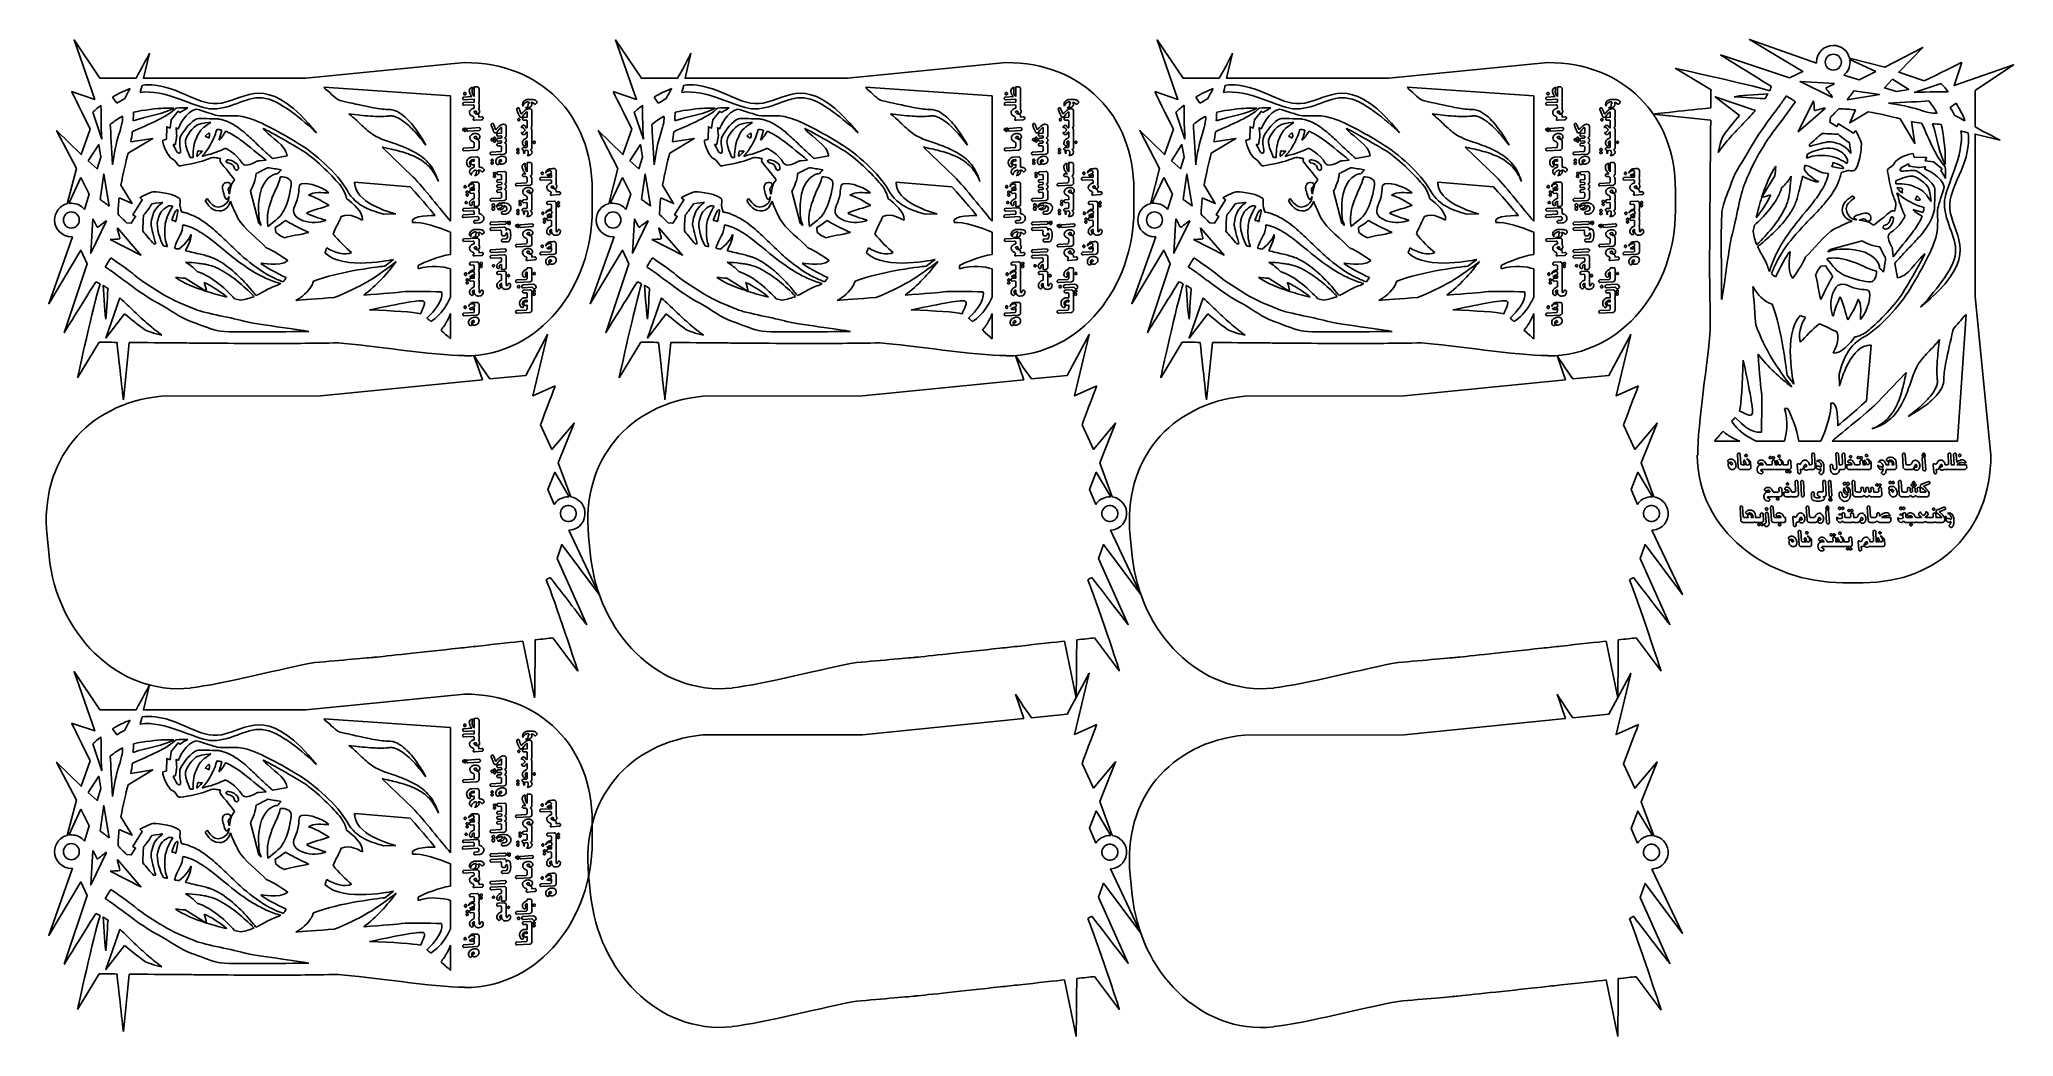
# Model space of a CAD drawing. Extents: x -11 to 3328, y 13 to 1701.
import ezdxf

# ---------------------------------------------------------------- set-up
doc = ezdxf.new("R2010")
doc.units = 0
doc.layers.add('H0107_Printing_Least_5', color=7, linetype='CONTINUOUS')

msp = doc.modelspace()

# ---------------------------------------------------------------- linework, layer by layer
at = {"layer": 'H0107_Printing_Least_5', "color": 1}
for points in [[(152.010996, 1634.911459), (90.875998, 1634.911459), (47.113999, 1699.916458), (82.240998, 1599.28846), (43.068999, 1612.28246)], [(707.998982, 1661.578458), (707.998982, 1661.578458), (439.229989, 1634.911459), (164.567996, 1634.911459), (174.622996, 1677.213458)], [(1068.257973, 1634.911459), (1007.122975, 1634.911459), (963.360976, 1699.916458), (998.487975, 1599.28846), (959.315976, 1612.28246)], [(1624.245959, 1661.578458), (1624.245959, 1661.578458), (1355.476966, 1634.911459), (1080.814973, 1634.911459), (1090.869973, 1677.213458)], [(1984.54125, 1634.911459), (1923.406252, 1634.911459), (1879.644253, 1699.916458), (1914.771252, 1599.28846), (1875.599253, 1612.28246)], [(2540.529236, 1661.578458), (2540.529236, 1661.578458), (2271.760243, 1634.911459), (1997.09825, 1634.911459), (2007.15325, 1677.213458)], [(2995.290425, 1660.284058), (2881.708428, 1700.672057), (2972.287426, 1646.303059), (2949.553426, 1635.641059), (2832.781429, 1674.389058)], [(3177.427421, 1630.376059), (3134.300422, 1645.410059), (3174.818421, 1687.191058), (3110.481422, 1653.713059), (3051.051424, 1669.177058)], [(2756.265431, 1651.788059), (2816.65743, 1615.33806)], [(3095.425423, 1646.314059), (3067.217423, 1632.058059), (3041.332424, 1640.171059)], [(3051.550424, 1666.737058), (3095.425423, 1646.314059)], [(3263.466418, 1552.891061), (3263.466418, 1614.02606), (3328.471417, 1657.788059), (3227.843419, 1622.661059), (3240.837419, 1661.832058)], [(469.920988, 1620.080459), (684.299983, 1605.03846)], [(684.299983, 1605.03846), (684.299983, 1392.887465)], [(706.355982, 1603.06246), (720.318982, 1603.90446)], [(720.682982, 1611.84446), (720.682982, 1611.38146)], [(724.213982, 1604.10246), (724.213982, 1620.399459)], [(725.649982, 1620.509459), (729.264982, 1620.708459)], [(732.301982, 1616.89446), (732.301982, 1595.22346)], [(1386.167965, 1620.080459), (1600.54696, 1605.03846)], [(1600.54696, 1605.03846), (1600.54696, 1392.887465)], [(1622.602959, 1603.06246), (1636.565959, 1603.90446)], [(1636.929959, 1611.84446), (1636.929959, 1611.38146)], [(1640.460959, 1604.10246), (1640.460959, 1620.399459)], [(1641.896959, 1620.509459), (1645.511959, 1620.708459)], [(1648.548959, 1616.89446), (1648.548959, 1595.22346)], [(2302.451242, 1620.080459), (2516.830237, 1605.03846)], [(2516.830237, 1605.03846), (2516.830237, 1392.887465)], [(2538.886237, 1603.06246), (2552.849236, 1603.90446)], [(2553.213236, 1611.84446), (2553.213236, 1611.38146)], [(2556.744236, 1604.10246), (2556.744236, 1620.399459)], [(2558.180236, 1620.509459), (2561.795236, 1620.708459)], [(2564.832236, 1616.89446), (2564.832236, 1595.22346)], [(2864.671428, 1572.147061), (2823.745429, 1603.69006), (2891.735428, 1580.14406)], [(3022.272424, 1602.66306), (2967.344426, 1629.437059), (3025.430424, 1625.929059)], [(3058.411424, 1613.80106), (3101.453422, 1607.52506), (3046.952424, 1598.43506)], [(3160.527421, 1610.69606), (3206.04742, 1626.077059)], [(94.205998, 1531.972462), (78.824998, 1577.491461)], [(119.303997, 1592.67846), (112.379997, 1602.96246)], [(239.484994, 1584.67146), (234.015994, 1581.77646), (225.998994, 1576.840461), (223.368994, 1579.128461), (211.516995, 1564.727461), (209.652995, 1550.667461), (204.229995, 1552.868461), (203.724995, 1531.691462)], [(580.561985, 1582.17446), (579.371986, 1582.17646), (578.416986, 1582.15846)], [(579.330986, 1571.014461), (580.816985, 1571.231461)], [(704.704982, 1600.66946), (704.704982, 1600.86746), (704.704982, 1601.03346)], [(706.571982, 1593.77146), (724.213982, 1594.56846), (724.213982, 1599.44846), (706.127982, 1598.63946)], [(722.165982, 1589.92546), (706.571982, 1589.31446)], [(724.213982, 1584.19046), (724.213982, 1587.68046)], [(727.221982, 1579.395461), (726.744982, 1579.461461), (726.332982, 1579.461461)], [(732.285982, 1570.895461), (732.285982, 1569.261461), (736.940982, 1569.690461), (737.121982, 1569.690461), (737.286982, 1569.690461)], [(732.301982, 1591.49346), (732.301982, 1584.67746)], [(799.32598, 1573.982461), (797.69098, 1578.043461), (796.27098, 1581.82346)], [(800.69598, 1582.43346), (801.62098, 1579.891461)], [(808.13298, 1572.959461), (805.60498, 1569.691461)], [(808.18998, 1568.701461), (813.71598, 1569.035461), (813.71598, 1577.597461)], [(814.78198, 1595.01846), (814.35198, 1595.01846), (813.82398, 1595.01846)], [(815.70698, 1599.00546), (820.258979, 1599.00546)], [(815.70898, 1583.44046), (816.33698, 1583.49046), (817.06398, 1583.50646)], [(821.803979, 1580.02346), (821.803979, 1569.543461)], [(826.045979, 1591.34646), (825.005979, 1592.58446)], [(1010.452975, 1531.972462), (995.071975, 1577.491461)], [(1035.550974, 1592.67846), (1028.626974, 1602.96246)], [(1155.731971, 1584.67146), (1150.262971, 1581.77646), (1142.245971, 1576.840461), (1139.615972, 1579.128461), (1127.763972, 1564.727461), (1125.899972, 1550.667461), (1120.476972, 1552.868461), (1119.971972, 1531.691462)], [(1496.808963, 1582.17446), (1495.618963, 1582.17646), (1494.663963, 1582.15846)], [(1495.577963, 1571.014461), (1497.063963, 1571.231461)], [(1620.951959, 1600.66946), (1620.951959, 1600.86746), (1620.951959, 1601.03346)], [(1622.818959, 1593.77146), (1640.460959, 1594.56846), (1640.460959, 1599.44846), (1622.374959, 1598.63946)], [(1638.412959, 1589.92546), (1622.818959, 1589.31446)], [(1640.460959, 1584.19046), (1640.460959, 1587.68046)], [(1643.468959, 1579.395461), (1642.991959, 1579.461461), (1642.579959, 1579.461461)], [(1648.532959, 1570.895461), (1648.532959, 1569.261461), (1653.187959, 1569.690461), (1653.368959, 1569.690461), (1653.533959, 1569.690461)], [(1648.548959, 1591.49346), (1648.548959, 1584.67746)], [(1715.572957, 1573.982461), (1713.937957, 1578.043461), (1712.517957, 1581.82346)], [(1716.942957, 1582.43346), (1717.867957, 1579.891461)], [(1724.379957, 1572.959461), (1721.851957, 1569.691461)], [(1724.436957, 1568.701461), (1729.962957, 1569.035461), (1729.962957, 1577.597461)], [(1731.028957, 1595.01846), (1730.598957, 1595.01846), (1730.070957, 1595.01846)], [(1731.953957, 1599.00546), (1736.505957, 1599.00546)], [(1731.955957, 1583.44046), (1732.583957, 1583.49046), (1733.310957, 1583.50646)], [(1738.050957, 1580.02346), (1738.050957, 1569.543461)], [(1742.292956, 1591.34646), (1741.252956, 1592.58446)], [(1926.736252, 1531.972462), (1911.355252, 1577.491461)], [(1951.834251, 1592.67846), (1944.910251, 1602.96246)], [(2072.015248, 1584.67146), (2066.546248, 1581.77646), (2058.529249, 1576.840461), (2055.899249, 1579.128461), (2044.047249, 1564.727461), (2042.183249, 1550.667461), (2036.760249, 1552.868461), (2036.255249, 1531.691462)], [(2413.09224, 1582.17446), (2411.90224, 1582.17646), (2410.94724, 1582.15846)], [(2411.86124, 1571.014461), (2413.34724, 1571.231461)], [(2537.235237, 1600.66946), (2537.235237, 1600.86746), (2537.235237, 1601.03346)], [(2539.102237, 1593.77146), (2556.744236, 1594.56846), (2556.744236, 1599.44846), (2538.658237, 1598.63946)], [(2554.696236, 1589.92546), (2539.102237, 1589.31446)], [(2556.744236, 1584.19046), (2556.744236, 1587.68046)], [(2559.751236, 1579.395461), (2559.275236, 1579.461461), (2558.863236, 1579.461461)], [(2564.816236, 1570.895461), (2564.816236, 1569.261461), (2569.470236, 1569.690461), (2569.652236, 1569.690461), (2569.817236, 1569.690461)], [(2564.832236, 1591.49346), (2564.832236, 1584.67746)], [(2631.856234, 1573.982461), (2630.221234, 1578.043461), (2628.800234, 1581.82346)], [(2633.226234, 1582.43346), (2634.151234, 1579.891461)], [(2640.663234, 1572.959461), (2638.135234, 1569.691461)], [(2640.720234, 1568.701461), (2646.246234, 1569.035461), (2646.246234, 1577.597461)], [(2647.312234, 1595.01846), (2646.882234, 1595.01846), (2646.354234, 1595.01846)], [(2648.237234, 1599.00546), (2652.789234, 1599.00546)], [(2648.239234, 1583.44046), (2648.867234, 1583.49046), (2649.594234, 1583.50646)], [(2654.334234, 1580.02346), (2654.334234, 1569.543461)], [(2658.576234, 1591.34646), (2657.536234, 1592.58446)], [(2718.937432, 1574.323061), (2816.18743, 1564.253061)], [(3010.448425, 1584.39806), (2964.139426, 1544.526061), (2990.328425, 1596.50006)], [(3060.869423, 1581.40506), (3051.317424, 1559.529061), (3082.444423, 1578.316061)], [(3221.233419, 1585.59806), (3231.517419, 1592.52206)], [(74.525998, 1548.872461), (59.491999, 1505.745462), (17.711, 1546.263461), (51.188999, 1481.926463), (35.724999, 1422.496464)], [(267.268993, 1552.413461), (268.070993, 1553.036461)], [(269.102993, 1536.831462), (275.153993, 1542.818461)], [(289.839993, 1566.260461), (288.072993, 1566.476461), (288.042993, 1566.099461)], [(705.942982, 1549.951461), (706.190982, 1550.017461)], [(706.767982, 1549.505461), (706.569982, 1549.208461)], [(707.597982, 1545.577461), (707.893982, 1545.841461)], [(708.005982, 1549.340461), (707.741982, 1549.654461)], [(709.161982, 1545.115461), (708.038982, 1545.115461)], [(708.137982, 1546.369461), (708.137982, 1546.501461), (708.071982, 1546.650461)], [(708.484982, 1550.264461), (710.085982, 1550.264461)], [(710.580982, 1548.845461), (710.580982, 1546.815461)], [(713.189982, 1549.914461), (732.516982, 1551.354461)], [(732.929982, 1546.649461), (713.386982, 1545.461461), (713.254982, 1545.461461)], [(736.940982, 1564.837461), (724.610982, 1563.814461), (724.181982, 1563.814461), (723.751982, 1563.814461)], [(727.638982, 1536.515462), (727.213982, 1536.582462), (726.855982, 1536.582462)], [(756.021981, 1547.475461), (754.386981, 1551.536461), (752.965981, 1555.316461)], [(757.391981, 1555.927461), (758.316981, 1553.385461)], [(764.827981, 1546.452461), (762.300981, 1543.184461)], [(769.157981, 1537.441462), (764.287981, 1537.029462)], [(764.290981, 1541.700461), (770.411981, 1542.083461), (770.411981, 1551.090461)], [(772.404981, 1556.933461), (773.032981, 1556.983461), (773.759981, 1557.000461)], [(778.498981, 1553.516461), (778.498981, 1543.036461)], [(805.92298, 1551.586461), (805.59298, 1551.586461), (805.09898, 1551.586461)], [(812.06198, 1564.211461), (808.19198, 1563.815461)], [(809.20998, 1539.602462), (808.36098, 1539.602462)], [(808.56698, 1555.216461), (809.62298, 1555.018461)], [(812.54498, 1543.646461), (812.04898, 1543.200461)], [(813.69998, 1551.552461), (813.69998, 1555.826461), (813.71598, 1555.826461), (813.71598, 1562.792461)], [(813.69998, 1535.080462), (813.69998, 1543.811461)], [(821.772979, 1555.826461), (821.803979, 1555.826461), (821.803979, 1553.747461)], [(821.803979, 1565.251461), (821.803979, 1556.371461)], [(821.803979, 1547.508461), (821.803979, 1536.994462)], [(990.772975, 1548.872461), (975.738976, 1505.745462), (933.957977, 1546.263461), (967.435976, 1481.926463), (951.971976, 1422.496464)], [(1183.51597, 1552.413461), (1184.31797, 1553.036461)], [(1185.34997, 1536.831462), (1191.40097, 1542.818461)], [(1206.08697, 1566.260461), (1204.31997, 1566.476461), (1204.28997, 1566.099461)], [(1622.189959, 1549.951461), (1622.437959, 1550.017461)], [(1623.014959, 1549.505461), (1622.816959, 1549.208461)], [(1623.844959, 1545.577461), (1624.140959, 1545.841461)], [(1624.252959, 1549.340461), (1623.988959, 1549.654461)], [(1625.408959, 1545.115461), (1624.285959, 1545.115461)], [(1624.384959, 1546.369461), (1624.384959, 1546.501461), (1624.318959, 1546.650461)], [(1624.731959, 1550.264461), (1626.332959, 1550.264461)], [(1626.827959, 1548.845461), (1626.827959, 1546.815461)], [(1629.436959, 1549.914461), (1648.763959, 1551.354461)], [(1649.176959, 1546.649461), (1629.633959, 1545.461461), (1629.501959, 1545.461461)], [(1653.187959, 1564.837461), (1640.857959, 1563.814461), (1640.428959, 1563.814461), (1639.998959, 1563.814461)], [(1643.885959, 1536.515462), (1643.460959, 1536.582462), (1643.102959, 1536.582462)], [(1672.268958, 1547.475461), (1670.633958, 1551.536461), (1669.212958, 1555.316461)], [(1673.638958, 1555.927461), (1674.563958, 1553.385461)], [(1681.074958, 1546.452461), (1678.547958, 1543.184461)], [(1685.404958, 1537.441462), (1680.534958, 1537.029462)], [(1680.537958, 1541.700461), (1686.658958, 1542.083461), (1686.658958, 1551.090461)], [(1688.651958, 1556.933461), (1689.279958, 1556.983461), (1690.006958, 1557.000461)], [(1694.745958, 1553.516461), (1694.745958, 1543.036461)], [(1722.169957, 1551.586461), (1721.839957, 1551.586461), (1721.345957, 1551.586461)], [(1728.308957, 1564.211461), (1724.438957, 1563.815461)], [(1725.456957, 1539.602462), (1724.607957, 1539.602462)], [(1724.813957, 1555.216461), (1725.869957, 1555.018461)], [(1728.791957, 1543.646461), (1728.295957, 1543.200461)], [(1729.946957, 1551.552461), (1729.946957, 1555.826461), (1729.962957, 1555.826461), (1729.962957, 1562.792461)], [(1729.946957, 1535.080462), (1729.946957, 1543.811461)], [(1738.019957, 1555.826461), (1738.050957, 1555.826461), (1738.050957, 1553.747461)], [(1738.050957, 1565.251461), (1738.050957, 1556.371461)], [(1738.050957, 1547.508461), (1738.050957, 1536.994462)], [(1907.056252, 1548.872461), (1892.022253, 1505.745462), (1850.241254, 1546.263461), (1883.719253, 1481.926463), (1868.255253, 1422.496464)], [(2099.799248, 1552.413461), (2100.601247, 1553.036461)], [(2101.633247, 1536.831462), (2107.684247, 1542.818461)], [(2122.370247, 1566.260461), (2120.603247, 1566.476461), (2120.573247, 1566.099461)], [(2538.473237, 1549.951461), (2538.720237, 1550.017461)], [(2539.298237, 1549.505461), (2539.100237, 1549.208461)], [(2540.128236, 1545.577461), (2540.424236, 1545.841461)], [(2540.536236, 1549.340461), (2540.272236, 1549.654461)], [(2541.692236, 1545.115461), (2540.569236, 1545.115461)], [(2540.668236, 1546.369461), (2540.668236, 1546.501461), (2540.602236, 1546.650461)], [(2541.015236, 1550.264461), (2542.616236, 1550.264461)], [(2543.111236, 1548.845461), (2543.111236, 1546.815461)], [(2545.719236, 1549.914461), (2565.047236, 1551.354461)], [(2565.460236, 1546.649461), (2545.917236, 1545.461461), (2545.785236, 1545.461461)], [(2569.470236, 1564.837461), (2557.141236, 1563.814461), (2556.712236, 1563.814461), (2556.282236, 1563.814461)], [(2560.169236, 1536.515462), (2559.744236, 1536.582462), (2559.386236, 1536.582462)], [(2588.552235, 1547.475461), (2586.917235, 1551.536461), (2585.496235, 1555.316461)], [(2589.922235, 1555.927461), (2590.847235, 1553.385461)], [(2597.358235, 1546.452461), (2594.830235, 1543.184461)], [(2601.688235, 1537.441462), (2596.818235, 1537.029462)], [(2596.821235, 1541.700461), (2602.942235, 1542.083461), (2602.942235, 1551.090461)], [(2604.935235, 1556.933461), (2605.563235, 1556.983461), (2606.289235, 1557.000461)], [(2611.029235, 1553.516461), (2611.029235, 1543.036461)], [(2638.453234, 1551.586461), (2638.123234, 1551.586461), (2637.629234, 1551.586461)], [(2644.592234, 1564.211461), (2640.722234, 1563.815461)], [(2641.740234, 1539.602462), (2640.891234, 1539.602462)], [(2641.097234, 1555.216461), (2642.153234, 1555.018461)], [(2645.075234, 1543.646461), (2644.579234, 1543.200461)], [(2646.230234, 1551.552461), (2646.230234, 1555.826461), (2646.246234, 1555.826461), (2646.246234, 1562.792461)], [(2646.230234, 1535.080462), (2646.230234, 1543.811461)], [(2654.302234, 1555.826461), (2654.334234, 1555.826461), (2654.334234, 1553.747461)], [(2654.334234, 1565.251461), (2654.334234, 1556.371461)], [(2654.334234, 1547.508461), (2654.334234, 1536.994462)], [(3061.482423, 1546.650061), (3057.882424, 1542.289061), (3032.513424, 1558.007061), (3029.671424, 1553.565061), (3017.942425, 1560.867061), (3018.807425, 1568.925061)], [(3136.705422, 1566.275061), (3161.773421, 1524.632062), (3155.872421, 1561.689061)], [(3290.133418, 996.903075), (3290.133418, 996.903075), (3263.466418, 1265.672068), (3263.466418, 1540.334061), (3305.768417, 1530.279062)], [(138.626997, 1508.150462), (180.269995, 1533.218462), (143.212996, 1527.317462)], [(214.692995, 1522.602462), (218.558995, 1523.084462)], [(256.055994, 1510.293462), (257.183994, 1512.210462)], [(407.64599, 1503.848462), (383.35499, 1498.849463)], [(620.468984, 1468.333463), (568.300986, 1518.230462)], [(704.704982, 1514.281462), (704.704982, 1514.414462), (704.704982, 1514.578462)], [(706.569982, 1516.705462), (722.761982, 1517.688462)], [(728.835982, 1513.458462), (706.767982, 1512.253462)], [(724.213982, 1521.381462), (724.213982, 1524.582462)], [(728.423982, 1534.122462), (728.389982, 1534.552462), (728.324982, 1535.080462)], [(732.301982, 1527.586462), (732.301982, 1521.381462), (732.301982, 1521.166462), (732.301982, 1517.486462)], [(750.902981, 1507.466462), (750.902981, 1507.598462), (750.902981, 1507.762462)], [(752.767981, 1509.889462), (768.958981, 1510.873462)], [(775.032981, 1506.642462), (752.964981, 1505.438462)], [(769.388981, 1528.908462), (763.875981, 1528.710462)], [(768.559981, 1520.556462), (764.092981, 1520.358462)], [(764.486981, 1533.381462), (769.586981, 1533.777462)], [(764.486981, 1524.864462), (769.157981, 1525.276462)], [(770.411981, 1514.565462), (770.411981, 1518.988462)], [(778.498981, 1522.190462), (778.498981, 1514.565462), (778.498981, 1514.350462), (778.498981, 1510.670462)], [(805.76098, 1524.331462), (805.76098, 1524.943462), (805.76098, 1525.141462)], [(808.59998, 1513.095462), (807.39398, 1513.095462)], [(807.39898, 1517.552462), (812.47598, 1517.931462)], [(814.12898, 1513.091462), (810.16198, 1512.576462)], [(811.47098, 1522.910462), (811.52098, 1522.678462), (811.52098, 1522.397462)], [(813.71598, 1519.747462), (813.71598, 1528.994462)], [(821.783979, 1519.747462), (821.803979, 1519.747462), (821.803979, 1516.743462)], [(821.803979, 1533.446462), (821.803979, 1520.093462)], [(1054.873974, 1508.150462), (1096.516973, 1533.218462), (1059.459974, 1527.317462)], [(1130.939972, 1522.602462), (1134.805972, 1523.084462)], [(1172.302971, 1510.293462), (1173.430971, 1512.210462)], [(1323.892967, 1503.848462), (1299.601968, 1498.849463)], [(1536.715962, 1468.333463), (1484.547963, 1518.230462)], [(1620.951959, 1514.281462), (1620.951959, 1514.414462), (1620.951959, 1514.578462)], [(1622.816959, 1516.705462), (1639.008959, 1517.688462)], [(1645.082959, 1513.458462), (1623.014959, 1512.253462)], [(1640.460959, 1521.381462), (1640.460959, 1524.582462)], [(1644.670959, 1534.122462), (1644.636959, 1534.552462), (1644.571959, 1535.080462)], [(1648.548959, 1527.586462), (1648.548959, 1521.381462), (1648.548959, 1521.166462), (1648.548959, 1517.486462)], [(1667.149958, 1507.466462), (1667.149958, 1507.598462), (1667.149958, 1507.762462)], [(1669.014958, 1509.889462), (1685.205958, 1510.873462)], [(1691.279958, 1506.642462), (1669.211958, 1505.438462)], [(1685.635958, 1528.908462), (1680.122958, 1528.710462)], [(1684.806958, 1520.556462), (1680.339958, 1520.358462)], [(1680.733958, 1533.381462), (1685.833958, 1533.777462)], [(1680.733958, 1524.864462), (1685.404958, 1525.276462)], [(1686.658958, 1514.565462), (1686.658958, 1518.988462)], [(1694.745958, 1522.190462), (1694.745958, 1514.565462), (1694.745958, 1514.350462), (1694.745958, 1510.670462)], [(1722.007957, 1524.331462), (1722.007957, 1524.943462), (1722.007957, 1525.141462)], [(1724.846957, 1513.095462), (1723.640957, 1513.095462)], [(1723.645957, 1517.552462), (1728.722957, 1517.931462)], [(1730.375957, 1513.091462), (1726.408957, 1512.576462)], [(1727.717957, 1522.910462), (1727.767957, 1522.678462), (1727.767957, 1522.397462)], [(1729.962957, 1519.747462), (1729.962957, 1528.994462)], [(1738.030957, 1519.747462), (1738.050957, 1519.747462), (1738.050957, 1516.743462)], [(1738.050957, 1533.446462), (1738.050957, 1520.093462)], [(1971.157251, 1508.150462), (2012.80025, 1533.218462), (1975.743251, 1527.317462)], [(2047.223249, 1522.602462), (2051.089249, 1523.084462)], [(2088.586248, 1510.293462), (2089.714248, 1512.210462)], [(2240.176244, 1503.848462), (2215.885245, 1498.849463)], [(2452.999239, 1468.333463), (2400.83124, 1518.230462)], [(2537.235237, 1514.281462), (2537.235237, 1514.414462), (2537.235237, 1514.578462)], [(2539.100237, 1516.705462), (2555.292236, 1517.688462)], [(2561.366236, 1513.458462), (2539.298237, 1512.253462)], [(2556.744236, 1521.381462), (2556.744236, 1524.582462)], [(2560.954236, 1534.122462), (2560.920236, 1534.552462), (2560.855236, 1535.080462)], [(2564.832236, 1527.586462), (2564.832236, 1521.381462), (2564.832236, 1521.166462), (2564.832236, 1517.486462)], [(2583.433235, 1507.466462), (2583.433235, 1507.598462), (2583.433235, 1507.762462)], [(2585.298235, 1509.889462), (2601.489235, 1510.873462)], [(2607.563235, 1506.642462), (2585.495235, 1505.438462)], [(2601.919235, 1528.908462), (2596.406235, 1528.710462)], [(2601.090235, 1520.556462), (2596.623235, 1520.358462)], [(2597.017235, 1533.381462), (2602.117235, 1533.777462)], [(2597.017235, 1524.864462), (2601.688235, 1525.276462)], [(2602.942235, 1514.565462), (2602.942235, 1518.988462)], [(2611.029235, 1522.190462), (2611.029235, 1514.565462), (2611.029235, 1514.350462), (2611.029235, 1510.670462)], [(2638.291234, 1524.331462), (2638.291234, 1524.943462), (2638.291234, 1525.141462)], [(2641.130234, 1513.095462), (2639.924234, 1513.095462)], [(2639.928234, 1517.552462), (2645.006234, 1517.931462)], [(2646.659234, 1513.091462), (2642.692234, 1512.576462)], [(2644.001234, 1522.910462), (2644.051234, 1522.678462), (2644.051234, 1522.397462)], [(2646.246234, 1519.747462), (2646.246234, 1528.994462)], [(2654.314234, 1519.747462), (2654.334234, 1519.747462), (2654.334234, 1516.743462)], [(2654.334234, 1533.446462), (2654.334234, 1520.093462)], [(91.100998, 1429.856464), (97.376998, 1472.898463), (106.466997, 1418.397465)], [(213.242995, 1498.450463), (213.727995, 1498.527463)], [(352.674991, 1492.535463), (352.608991, 1492.520463), (352.608991, 1492.497463)], [(372.084991, 1496.528463), (360.523991, 1495.382463)], [(391.05599, 1472.446463), (389.32399, 1473.416463)], [(719.929982, 1501.394462), (729.463982, 1501.807462)], [(724.213982, 1493.917463), (724.213982, 1497.185463), (723.634982, 1497.235463), (723.072982, 1497.235463)], [(724.213982, 1484.266463), (724.213982, 1489.460463)], [(726.924982, 1479.113463), (726.525982, 1479.113463), (726.034982, 1479.113463)], [(732.301982, 1498.787463), (732.301982, 1484.452463)], [(736.544982, 1476.834463), (735.504982, 1478.072463)], [(760.871981, 1494.560463), (760.871981, 1495.188463)], [(764.287981, 1488.768463), (763.858981, 1488.800463)], [(764.304981, 1463.054463), (770.411981, 1463.437463), (770.411981, 1470.646463)], [(764.885981, 1476.554463), (775.247981, 1477.181463)], [(768.757981, 1472.064463), (764.887981, 1471.668463)], [(766.515981, 1491.772463), (766.697981, 1491.375463), (766.747981, 1490.963463)], [(767.193981, 1491.837463), (767.258981, 1492.316463), (767.325981, 1492.596463)], [(769.101981, 1497.251463), (768.968981, 1497.251463)], [(778.498981, 1473.104463), (778.498981, 1464.225463)], [(805.46398, 1484.574463), (805.51298, 1485.449463), (805.59598, 1486.159463)], [(807.59198, 1473.202463), (811.43798, 1473.202463)], [(813.71598, 1476.619463), (813.71598, 1492.218463)], [(814.12098, 1492.283463), (818.96198, 1492.480463)], [(821.803979, 1489.031463), (821.803979, 1472.806463)], [(837.201979, 1466.922463), (854.844979, 1467.719463), (854.844979, 1471.988463), (853.653979, 1471.147463)], [(850.581979, 1472.904463), (851.133979, 1472.867463), (851.609979, 1472.867463)], [(852.308979, 1478.679463), (851.316979, 1478.606463)], [(853.400979, 1481.727463), (855.796979, 1481.908463)], [(858.192979, 1481.991463), (858.440979, 1481.991463)], [(858.440979, 1481.991463), (858.672979, 1481.991463), (858.853979, 1481.991463), (859.481979, 1481.991463)], [(862.931978, 1478.475463), (862.931978, 1468.374463)], [(1007.347975, 1429.856464), (1013.623975, 1472.898463), (1022.713974, 1418.397465)], [(1129.489972, 1498.450463), (1129.974972, 1498.527463)], [(1268.921968, 1492.535463), (1268.855968, 1492.520463), (1268.855968, 1492.497463)], [(1288.331968, 1496.528463), (1276.770968, 1495.382463)], [(1307.302967, 1472.446463), (1305.570967, 1473.416463)], [(1636.176959, 1501.394462), (1645.710959, 1501.807462)], [(1640.460959, 1493.917463), (1640.460959, 1497.185463), (1639.881959, 1497.235463), (1639.319959, 1497.235463)], [(1640.460959, 1484.266463), (1640.460959, 1489.460463)], [(1643.171959, 1479.113463), (1642.772959, 1479.113463), (1642.281959, 1479.113463)], [(1648.548959, 1498.787463), (1648.548959, 1484.452463)], [(1652.791959, 1476.834463), (1651.751959, 1478.072463)], [(1677.118958, 1494.560463), (1677.118958, 1495.188463)], [(1680.534958, 1488.768463), (1680.105958, 1488.800463)], [(1680.551958, 1463.054463), (1686.658958, 1463.437463), (1686.658958, 1470.646463)], [(1681.132958, 1476.554463), (1691.494958, 1477.181463)], [(1685.004958, 1472.064463), (1681.134958, 1471.668463)], [(1682.762958, 1491.772463), (1682.944958, 1491.375463), (1682.994958, 1490.963463)], [(1683.440958, 1491.837463), (1683.505958, 1492.316463), (1683.572958, 1492.596463)], [(1685.348958, 1497.251463), (1685.215958, 1497.251463)], [(1694.745958, 1473.104463), (1694.745958, 1464.225463)], [(1721.710957, 1484.574463), (1721.759957, 1485.449463), (1721.842957, 1486.159463)], [(1723.838957, 1473.202463), (1727.684957, 1473.202463)], [(1729.962957, 1476.619463), (1729.962957, 1492.218463)], [(1730.367957, 1492.283463), (1735.208957, 1492.480463)], [(1738.050957, 1489.031463), (1738.050957, 1472.806463)], [(1753.448956, 1466.922463), (1771.091956, 1467.719463), (1771.091956, 1471.988463), (1769.900956, 1471.147463)], [(1766.828956, 1472.904463), (1767.380956, 1472.867463), (1767.856956, 1472.867463)], [(1768.555956, 1478.679463), (1767.563956, 1478.606463)], [(1769.647956, 1481.727463), (1772.043956, 1481.908463)], [(1774.439956, 1481.991463), (1774.687956, 1481.991463)], [(1774.687956, 1481.991463), (1774.919956, 1481.991463), (1775.100956, 1481.991463), (1775.728956, 1481.991463)], [(1779.178956, 1478.475463), (1779.178956, 1468.374463)], [(1923.631252, 1429.856464), (1929.907252, 1472.898463), (1938.997252, 1418.397465)], [(2045.773249, 1498.450463), (2046.258249, 1498.527463)], [(2185.205245, 1492.535463), (2185.139245, 1492.520463), (2185.139245, 1492.497463)], [(2204.615245, 1496.528463), (2193.054245, 1495.382463)], [(2223.586244, 1472.446463), (2221.854244, 1473.416463)], [(2552.460236, 1501.394462), (2561.994236, 1501.807462)], [(2556.744236, 1493.917463), (2556.744236, 1497.185463), (2556.165236, 1497.235463), (2555.603236, 1497.235463)], [(2556.744236, 1484.266463), (2556.744236, 1489.460463)], [(2559.455236, 1479.113463), (2559.056236, 1479.113463), (2558.565236, 1479.113463)], [(2564.832236, 1498.787463), (2564.832236, 1484.452463)], [(2569.075236, 1476.834463), (2568.035236, 1478.072463)], [(2593.402235, 1494.560463), (2593.402235, 1495.188463)], [(2596.818235, 1488.768463), (2596.389235, 1488.800463)], [(2596.835235, 1463.054463), (2602.942235, 1463.437463), (2602.942235, 1470.646463)], [(2597.416235, 1476.554463), (2607.778235, 1477.181463)], [(2601.288235, 1472.064463), (2597.417235, 1471.668463)], [(2599.046235, 1491.772463), (2599.228235, 1491.375463), (2599.278235, 1490.963463)], [(2599.724235, 1491.837463), (2599.789235, 1492.316463), (2599.856235, 1492.596463)], [(2601.632235, 1497.251463), (2601.498235, 1497.251463)], [(2611.029235, 1473.104463), (2611.029235, 1464.225463)], [(2637.994234, 1484.574463), (2638.043234, 1485.449463), (2638.126234, 1486.159463)], [(2640.122234, 1473.202463), (2643.968234, 1473.202463)], [(2646.246234, 1476.619463), (2646.246234, 1492.218463)], [(2646.651234, 1492.283463), (2651.492234, 1492.480463)], [(2654.334234, 1489.031463), (2654.334234, 1472.806463)], [(2669.732233, 1466.922463), (2687.374233, 1467.719463), (2687.374233, 1471.988463), (2686.184233, 1471.147463)], [(2683.112233, 1472.904463), (2683.664233, 1472.867463), (2684.140233, 1472.867463)], [(2684.839233, 1478.679463), (2683.847233, 1478.606463)], [(2685.931233, 1481.727463), (2688.327233, 1481.908463)], [(2690.723233, 1481.991463), (2690.971233, 1481.991463)], [(2690.971233, 1481.991463), (2691.203233, 1481.991463), (2691.384233, 1481.991463), (2692.012233, 1481.991463)], [(2695.462233, 1478.475463), (2695.462233, 1468.374463)], [(2924.797427, 1469.548063), (2902.683427, 1433.624064)], [(3127.006422, 1491.659063), (3127.083422, 1491.174063)], [(3151.157421, 1490.209063), (3151.639421, 1486.343063)], [(3213.22642, 1465.417063), (3210.33142, 1470.886063), (3205.39542, 1478.903063), (3207.68342, 1481.533063), (3193.28242, 1493.385063), (3179.222421, 1495.249063), (3181.42342, 1500.672062), (3160.247421, 1501.177062)], [(38.163999, 1422.995464), (58.587999, 1466.870463)], [(58.587999, 1466.870463), (72.843998, 1438.662464), (64.730998, 1412.777465)], [(123.496997, 1432.314464), (145.372996, 1422.762464), (126.585997, 1453.889464)], [(318.793992, 1462.912463), (313.988992, 1456.080464)], [(359.645991, 1389.591465), (345.444991, 1443.732464)], [(521.806987, 1459.317464), (616.087985, 1451.420464)], [(718.688982, 1444.980464), (724.213982, 1445.314464), (724.213982, 1449.272464), (723.023982, 1448.429464)], [(722.559982, 1440.490464), (718.689982, 1440.094464)], [(719.924982, 1450.498464), (720.460982, 1450.462464), (720.923982, 1450.462464)], [(721.602982, 1456.112464), (720.638982, 1456.042464)], [(722.770982, 1459.009464), (725.166982, 1459.191464)], [(724.213982, 1431.397464), (724.213982, 1439.071464)], [(727.562982, 1459.273464), (727.810982, 1459.273464), (728.042982, 1459.273464), (728.223982, 1459.273464), (728.851982, 1459.273464)], [(732.301982, 1455.758464), (732.301982, 1445.657464)], [(732.301982, 1441.530464), (732.301982, 1432.650464)], [(769.390981, 1450.245464), (763.889981, 1450.064464)], [(768.562981, 1441.910464), (764.106981, 1441.712464)], [(769.160981, 1458.795464), (764.300981, 1458.383464)], [(764.498981, 1454.735464), (769.588981, 1455.131464)], [(764.498981, 1446.218464), (769.159981, 1446.630464)], [(770.411981, 1435.919464), (770.411981, 1440.342464)], [(778.498981, 1443.544464), (778.498981, 1435.919464), (778.498981, 1435.704464), (778.498981, 1432.024464)], [(794.20698, 1454.599464), (794.20698, 1454.731464), (794.20698, 1454.896464)], [(796.07198, 1457.023464), (812.26298, 1458.006464)], [(818.33698, 1453.775464), (796.26998, 1452.571464)], [(810.44098, 1468.514463), (807.59698, 1468.514463)], [(813.71598, 1461.699463), (813.71598, 1465.296463)], [(817.14098, 1445.177464), (816.71598, 1445.243464), (816.35698, 1445.243464)], [(817.92498, 1442.783464), (817.89198, 1443.212464), (817.82598, 1443.741464)], [(821.803979, 1464.289463), (821.803979, 1461.699463), (821.803979, 1461.483463), (821.803979, 1457.804464)], [(821.803979, 1436.247464), (821.803979, 1429.827464)], [(852.795979, 1463.076463), (837.201979, 1462.465463)], [(867.570978, 1437.988464), (855.240979, 1436.965464), (854.811979, 1436.965464), (854.381979, 1436.965464)], [(854.844979, 1457.341464), (854.844979, 1460.831463)], [(857.851979, 1452.546464), (857.374979, 1452.612464), (856.962979, 1452.612464)], [(862.915978, 1444.045464), (862.915978, 1442.411464), (867.570978, 1442.841464), (867.751978, 1442.841464), (867.916978, 1442.841464)], [(862.931978, 1464.644463), (862.931978, 1457.827464)], [(923.922977, 1411.007465), (923.922977, 1445.653464)], [(954.410976, 1422.995464), (974.834976, 1466.870463)], [(974.834976, 1466.870463), (989.090975, 1438.662464), (980.977975, 1412.777465)], [(1039.743974, 1432.314464), (1061.619973, 1422.762464), (1042.832974, 1453.889464)], [(1235.040969, 1462.912463), (1230.235969, 1456.080464)], [(1275.891968, 1389.591465), (1261.691968, 1443.732464)], [(1438.053964, 1459.317464), (1532.334962, 1451.420464)], [(1634.935959, 1444.980464), (1640.460959, 1445.314464), (1640.460959, 1449.272464), (1639.270959, 1448.429464)], [(1638.806959, 1440.490464), (1634.936959, 1440.094464)], [(1636.171959, 1450.498464), (1636.707959, 1450.462464), (1637.170959, 1450.462464)], [(1637.849959, 1456.112464), (1636.885959, 1456.042464)], [(1639.017959, 1459.009464), (1641.413959, 1459.191464)], [(1640.460959, 1431.397464), (1640.460959, 1439.071464)], [(1643.809959, 1459.273464), (1644.057959, 1459.273464), (1644.289959, 1459.273464), (1644.470959, 1459.273464), (1645.098959, 1459.273464)], [(1648.548959, 1455.758464), (1648.548959, 1445.657464)], [(1648.548959, 1441.530464), (1648.548959, 1432.650464)], [(1685.637958, 1450.245464), (1680.136958, 1450.064464)], [(1684.809958, 1441.910464), (1680.353958, 1441.712464)], [(1685.407958, 1458.795464), (1680.547958, 1458.383464)], [(1680.745958, 1454.735464), (1685.835958, 1455.131464)], [(1680.745958, 1446.218464), (1685.406958, 1446.630464)], [(1686.658958, 1435.919464), (1686.658958, 1440.342464)], [(1694.745958, 1443.544464), (1694.745958, 1435.919464), (1694.745958, 1435.704464), (1694.745958, 1432.024464)], [(1710.453957, 1454.599464), (1710.453957, 1454.731464), (1710.453957, 1454.896464)], [(1712.318957, 1457.023464), (1728.509957, 1458.006464)], [(1734.583957, 1453.775464), (1712.516957, 1452.571464)], [(1726.687957, 1468.514463), (1723.843957, 1468.514463)], [(1729.962957, 1461.699463), (1729.962957, 1465.296463)], [(1733.387957, 1445.177464), (1732.962957, 1445.243464), (1732.603957, 1445.243464)], [(1734.171957, 1442.783464), (1734.138957, 1443.212464), (1734.072957, 1443.741464)], [(1738.050957, 1464.289463), (1738.050957, 1461.699463), (1738.050957, 1461.483463), (1738.050957, 1457.804464)], [(1738.050957, 1436.247464), (1738.050957, 1429.827464)], [(1769.042956, 1463.076463), (1753.448956, 1462.465463)], [(1783.817955, 1437.988464), (1771.487956, 1436.965464), (1771.058956, 1436.965464), (1770.628956, 1436.965464)], [(1771.091956, 1457.341464), (1771.091956, 1460.831463)], [(1774.098956, 1452.546464), (1773.621956, 1452.612464), (1773.209956, 1452.612464)], [(1779.162956, 1444.045464), (1779.162956, 1442.411464), (1783.817955, 1442.841464), (1783.998955, 1442.841464), (1784.163955, 1442.841464)], [(1779.178956, 1464.644463), (1779.178956, 1457.827464)], [(1840.169954, 1411.007465), (1840.169954, 1445.653464)], [(1870.694253, 1422.995464), (1891.118253, 1466.870463)], [(1891.118253, 1466.870463), (1905.374252, 1438.662464), (1897.261253, 1412.777465)], [(1956.027251, 1432.314464), (1977.903251, 1422.762464), (1959.116251, 1453.889464)], [(2151.324246, 1462.912463), (2146.519246, 1456.080464)], [(2192.175245, 1389.591465), (2177.975246, 1443.732464)], [(2354.337241, 1459.317464), (2448.618239, 1451.420464)], [(2551.218236, 1444.980464), (2556.744236, 1445.314464), (2556.744236, 1449.272464), (2555.554236, 1448.429464)], [(2555.090236, 1440.490464), (2551.220236, 1440.094464)], [(2552.455236, 1450.498464), (2552.991236, 1450.462464), (2553.454236, 1450.462464)], [(2554.133236, 1456.112464), (2553.169236, 1456.042464)], [(2555.301236, 1459.009464), (2557.697236, 1459.191464)], [(2556.744236, 1431.397464), (2556.744236, 1439.071464)], [(2560.093236, 1459.273464), (2560.341236, 1459.273464), (2560.572236, 1459.273464), (2560.754236, 1459.273464), (2561.382236, 1459.273464)], [(2564.832236, 1455.758464), (2564.832236, 1445.657464)], [(2564.832236, 1441.530464), (2564.832236, 1432.650464)], [(2601.921235, 1450.245464), (2596.420235, 1450.064464)], [(2601.093235, 1441.910464), (2596.637235, 1441.712464)], [(2601.691235, 1458.795464), (2596.831235, 1458.383464)], [(2597.029235, 1454.735464), (2602.119235, 1455.131464)], [(2597.029235, 1446.218464), (2601.690235, 1446.630464)], [(2602.942235, 1435.919464), (2602.942235, 1440.342464)], [(2611.029235, 1443.544464), (2611.029235, 1435.919464), (2611.029235, 1435.704464), (2611.029235, 1432.024464)], [(2626.737234, 1454.599464), (2626.737234, 1454.731464), (2626.737234, 1454.896464)], [(2628.602234, 1457.023464), (2644.793234, 1458.006464)], [(2650.867234, 1453.775464), (2628.800234, 1452.571464)], [(2642.971234, 1468.514463), (2640.126234, 1468.514463)], [(2646.246234, 1461.699463), (2646.246234, 1465.296463)], [(2649.671234, 1445.177464), (2649.246234, 1445.243464), (2648.887234, 1445.243464)], [(2650.455234, 1442.783464), (2650.422234, 1443.212464), (2650.356234, 1443.741464)], [(2654.334234, 1464.289463), (2654.334234, 1461.699463), (2654.334234, 1461.483463), (2654.334234, 1457.804464)], [(2654.334234, 1436.247464), (2654.334234, 1429.827464)], [(2685.326233, 1463.076463), (2669.732233, 1462.465463)], [(2700.101232, 1437.988464), (2687.771233, 1436.965464), (2687.342233, 1436.965464), (2686.912233, 1436.965464)], [(2687.374233, 1457.341464), (2687.374233, 1460.831463)], [(2690.382233, 1452.546464), (2689.904233, 1452.612464), (2689.493233, 1452.612464)], [(2695.446233, 1444.045464), (2695.446233, 1442.411464), (2700.101232, 1442.841464), (2700.282232, 1442.841464), (2700.447232, 1442.841464)], [(2695.462233, 1464.644463), (2695.462233, 1457.827464)], [(2756.453231, 1411.007465), (2756.453231, 1445.653464)], [(2935.972427, 1448.795064), (2936.143427, 1449.347064)], [(2948.902426, 1437.658064), (2948.532426, 1435.493064), (2948.356426, 1434.477064), (2948.139426, 1433.363064)], [(3138.848422, 1448.846064), (3140.765421, 1447.718064)], [(3180.96842, 1437.633064), (3181.59142, 1436.831064)], [(158.250996, 1432.927464), (162.612996, 1429.327464), (146.894996, 1403.958465), (151.336996, 1401.116465), (144.034996, 1389.387465), (135.976997, 1390.252465)], [(272.176993, 1431.548464), (269.281993, 1427.698464)], [(570.940986, 1404.979465), (591.330985, 1405.314465)], [(705.744982, 1403.536465), (724.213982, 1404.948465), (724.213982, 1408.553465)], [(706.571982, 1414.643465), (728.852982, 1415.650465)], [(722.165982, 1410.797465), (706.571982, 1410.187465)], [(716.093982, 1423.441464), (716.093982, 1424.134464)], [(729.050982, 1418.093465), (724.213982, 1418.093465), (724.213982, 1426.610464)], [(732.301982, 1428.640464), (732.301982, 1421.130464)], [(732.301982, 1412.366465), (732.301982, 1405.549465)], [(750.902981, 1428.820464), (750.902981, 1428.952464), (750.902981, 1429.116464)], [(752.767981, 1431.243464), (768.958981, 1432.227464)], [(775.032981, 1427.996464), (752.964981, 1426.792464)], [(772.590981, 1409.659465), (775.032981, 1409.857465)], [(772.655981, 1423.837464), (776.056981, 1423.887464)], [(776.254981, 1405.021465), (773.002981, 1404.823465)], [(808.59998, 1409.823465), (807.39398, 1409.823465)], [(807.39898, 1414.279465), (812.47598, 1414.659465)], [(808.18998, 1429.150464), (813.71598, 1429.484464), (813.71598, 1433.243464)], [(812.06198, 1424.660464), (808.19198, 1424.264464)], [(813.90598, 1410.708465), (809.87598, 1410.183465)], [(813.71598, 1416.475465), (813.71598, 1423.241464)], [(821.783979, 1416.475465), (821.803979, 1416.475465), (821.803979, 1413.470465)], [(821.803979, 1425.700464), (821.803979, 1416.820465)], [(849.318979, 1399.136465), (854.844979, 1399.470465), (854.844979, 1403.427465), (853.653979, 1402.585465)], [(849.331979, 1426.237464), (859.680979, 1426.865464)], [(853.193979, 1421.748464), (849.331979, 1421.352464)], [(850.976979, 1404.653465), (851.589979, 1404.612465), (852.118979, 1404.612465)], [(852.895979, 1411.074465), (851.793979, 1410.992465)], [(853.400979, 1413.165465), (854.844979, 1413.275465), (854.844979, 1420.328464)], [(862.931978, 1422.788464), (862.931978, 1413.908465)], [(862.931978, 1409.914465), (862.931978, 1399.812465)], [(1074.497973, 1432.927464), (1078.859973, 1429.327464), (1063.140973, 1403.958465), (1067.583973, 1401.116465), (1060.281973, 1389.387465), (1052.223974, 1390.252465)], [(1188.42397, 1431.548464), (1185.52897, 1427.698464)], [(1487.187963, 1404.979465), (1507.577962, 1405.314465)], [(1621.991959, 1403.536465), (1640.460959, 1404.948465), (1640.460959, 1408.553465)], [(1622.818959, 1414.643465), (1645.099959, 1415.650465)], [(1638.412959, 1410.797465), (1622.818959, 1410.187465)], [(1632.340959, 1423.441464), (1632.340959, 1424.134464)], [(1645.297959, 1418.093465), (1640.460959, 1418.093465), (1640.460959, 1426.610464)], [(1648.548959, 1428.640464), (1648.548959, 1421.130464)], [(1648.548959, 1412.366465), (1648.548959, 1405.549465)], [(1667.149958, 1428.820464), (1667.149958, 1428.952464), (1667.149958, 1429.116464)], [(1669.014958, 1431.243464), (1685.205958, 1432.227464)], [(1691.279958, 1427.996464), (1669.211958, 1426.792464)], [(1688.837958, 1409.659465), (1691.279958, 1409.857465)], [(1688.902958, 1423.837464), (1692.303958, 1423.887464)], [(1692.501958, 1405.021465), (1689.249958, 1404.823465)], [(1724.846957, 1409.823465), (1723.640957, 1409.823465)], [(1723.645957, 1414.279465), (1728.722957, 1414.659465)], [(1724.436957, 1429.150464), (1729.962957, 1429.484464), (1729.962957, 1433.243464)], [(1728.308957, 1424.660464), (1724.438957, 1424.264464)], [(1730.152957, 1410.708465), (1726.122957, 1410.183465)], [(1729.962957, 1416.475465), (1729.962957, 1423.241464)], [(1738.030957, 1416.475465), (1738.050957, 1416.475465), (1738.050957, 1413.470465)], [(1738.050957, 1425.700464), (1738.050957, 1416.820465)], [(1765.565956, 1399.136465), (1771.091956, 1399.470465), (1771.091956, 1403.427465), (1769.900956, 1402.585465)], [(1765.578956, 1426.237464), (1775.927956, 1426.865464)], [(1769.440956, 1421.748464), (1765.578956, 1421.352464)], [(1767.223956, 1404.653465), (1767.836956, 1404.612465), (1768.365956, 1404.612465)], [(1769.142956, 1411.074465), (1768.040956, 1410.992465)], [(1769.647956, 1413.165465), (1771.091956, 1413.275465), (1771.091956, 1420.328464)], [(1779.178956, 1422.788464), (1779.178956, 1413.908465)], [(1779.178956, 1409.914465), (1779.178956, 1399.812465)], [(1990.78125, 1432.927464), (1995.14325, 1429.327464), (1979.424251, 1403.958465), (1983.86725, 1401.116465), (1976.565251, 1389.387465), (1968.507251, 1390.252465)], [(2104.707247, 1431.548464), (2101.811247, 1427.698464)], [(2403.47124, 1404.979465), (2423.861239, 1405.314465)], [(2538.275237, 1403.536465), (2556.744236, 1404.948465), (2556.744236, 1408.553465)], [(2539.102237, 1414.643465), (2561.383236, 1415.650465)], [(2554.696236, 1410.797465), (2539.102237, 1410.187465)], [(2548.623236, 1423.441464), (2548.623236, 1424.134464)], [(2561.581236, 1418.093465), (2556.744236, 1418.093465), (2556.744236, 1426.610464)], [(2564.832236, 1428.640464), (2564.832236, 1421.130464)], [(2564.832236, 1412.366465), (2564.832236, 1405.549465)], [(2583.433235, 1428.820464), (2583.433235, 1428.952464), (2583.433235, 1429.116464)], [(2585.298235, 1431.243464), (2601.489235, 1432.227464)], [(2607.563235, 1427.996464), (2585.495235, 1426.792464)], [(2605.121235, 1409.659465), (2607.563235, 1409.857465)], [(2605.186235, 1423.837464), (2608.587235, 1423.887464)], [(2608.785235, 1405.021465), (2605.533235, 1404.823465)], [(2641.130234, 1409.823465), (2639.924234, 1409.823465)], [(2639.928234, 1414.279465), (2645.006234, 1414.659465)], [(2640.720234, 1429.150464), (2646.246234, 1429.484464), (2646.246234, 1433.243464)], [(2644.592234, 1424.660464), (2640.722234, 1424.264464)], [(2646.436234, 1410.708465), (2642.405234, 1410.183465)], [(2646.246234, 1416.475465), (2646.246234, 1423.241464)], [(2654.314234, 1416.475465), (2654.334234, 1416.475465), (2654.334234, 1413.470465)], [(2654.334234, 1425.700464), (2654.334234, 1416.820465)], [(2681.849233, 1399.136465), (2687.374233, 1399.470465), (2687.374233, 1403.427465), (2686.184233, 1402.585465)], [(2681.861233, 1426.237464), (2692.211233, 1426.865464)], [(2685.724233, 1421.748464), (2681.861233, 1421.352464)], [(2683.507233, 1404.653465), (2684.120233, 1404.612465), (2684.649233, 1404.612465)], [(2685.426233, 1411.074465), (2684.324233, 1410.992465)], [(2685.931233, 1413.165465), (2687.374233, 1413.275465), (2687.374233, 1420.328464)], [(2695.462233, 1422.788464), (2695.462233, 1413.908465)], [(2695.462233, 1409.914465), (2695.462233, 1399.812465)], [(2961.844426, 1429.937064), (2962.179426, 1431.025064), (2962.521426, 1432.215064), (2963.162426, 1434.472064)], [(3060.103423, 1432.725064), (3056.253424, 1435.620064)], [(3165.386421, 1435.799064), (3171.373421, 1429.748064)], [(3194.81542, 1415.062065), (3195.03142, 1416.829065), (3194.65442, 1416.859065)], [(102.238997, 1393.717465), (75.464998, 1338.789467), (78.972998, 1396.875465)], [(120.503997, 1381.893465), (160.375996, 1335.584467), (108.401997, 1361.773466)], [(383.99799, 1391.455465), (375.449991, 1383.908465)], [(388.30799, 1373.973466), (387.70599, 1382.225465)], [(684.299983, 1374.192466), (684.299983, 1336.535467)], [(729.643982, 1400.711465), (705.743982, 1399.082465)], [(726.215982, 1375.067466), (725.786982, 1375.067466), (725.261982, 1375.067466)], [(726.194982, 1394.226465), (729.446982, 1394.424465)], [(732.285982, 1390.149465), (726.194982, 1389.555465)], [(726.204982, 1379.010466), (730.757982, 1379.010466)], [(736.544982, 1371.352466), (735.504982, 1372.589466)], [(752.767981, 1391.120465), (776.254981, 1392.562465)], [(752.767981, 1381.783465), (775.032981, 1382.807465)], [(768.348981, 1377.971466), (752.767981, 1377.360466)], [(776.667981, 1387.856465), (752.964981, 1386.668465)], [(770.130981, 1372.227466), (770.098981, 1372.755466), (770.098981, 1372.937466), (770.229981, 1374.422466)], [(778.069981, 1372.227466), (777.377981, 1370.147466)], [(778.482981, 1379.588466), (778.482981, 1377.492466)], [(778.977981, 1378.301466), (779.225981, 1379.489466)], [(780.64498, 1392.379465), (780.84398, 1392.379465)], [(781.45398, 1391.867465), (781.25598, 1391.587465)], [(782.22998, 1387.757465), (782.33498, 1387.955465)], [(783.86398, 1387.444465), (782.74198, 1387.444465)], [(782.78798, 1388.417465), (782.84098, 1388.698465), (782.82398, 1388.880465)], [(783.22098, 1392.560465), (784.73898, 1392.560465)], [(785.29998, 1391.134465), (785.29998, 1389.165465)], [(795.44498, 1387.030465), (795.69198, 1387.096465)], [(796.26998, 1386.584465), (796.07198, 1386.287465)], [(797.09998, 1382.656465), (797.39598, 1382.920465)], [(797.50798, 1386.419465), (797.24398, 1386.733465)], [(798.66398, 1382.194465), (797.54098, 1382.194465)], [(797.63998, 1383.448465), (797.63998, 1383.580465), (797.57298, 1383.729465)], [(797.98598, 1387.344465), (799.58698, 1387.344465)], [(800.08198, 1385.924465), (800.08198, 1383.894465)], [(802.69098, 1386.993465), (822.018979, 1388.432465)], [(822.431979, 1383.728465), (802.88798, 1382.541465), (802.75698, 1382.541465)], [(817.14098, 1373.595466), (816.71598, 1373.661466), (816.35698, 1373.661466)], [(817.92498, 1371.201466), (817.89198, 1371.630466), (817.82598, 1372.158466)], [(853.190979, 1394.646465), (849.319979, 1394.250465)], [(851.564979, 1370.070466), (851.382979, 1370.053466), (851.152979, 1370.036466)], [(851.939979, 1376.936466), (851.939979, 1376.457466), (851.939979, 1376.292466)], [(854.844979, 1374.691466), (854.844979, 1378.999466), (854.710979, 1379.049466), (854.476979, 1379.065466)], [(854.844979, 1384.644465), (854.844979, 1386.509465), (854.844979, 1393.226465)], [(862.931978, 1395.686465), (862.931978, 1386.806465)], [(862.931978, 1383.423465), (862.931978, 1376.325466), (862.931978, 1376.127466)], [(865.665978, 1377.299466), (865.962978, 1377.975466)], [(867.690978, 1378.966466), (868.102978, 1378.916466)], [(1018.485975, 1393.717465), (991.711975, 1338.789467), (995.219975, 1396.875465)], [(1036.750974, 1381.893465), (1076.621973, 1335.584467), (1024.648974, 1361.773466)], [(1300.244967, 1391.455465), (1291.696968, 1383.908465)], [(1304.554967, 1373.973466), (1303.952967, 1382.225465)], [(1600.54696, 1374.192466), (1600.54696, 1336.535467)], [(1645.890959, 1400.711465), (1621.990959, 1399.082465)], [(1642.462959, 1375.067466), (1642.033959, 1375.067466), (1641.508959, 1375.067466)], [(1642.441959, 1394.226465), (1645.693959, 1394.424465)], [(1648.532959, 1390.149465), (1642.441959, 1389.555465)], [(1642.451959, 1379.010466), (1647.004959, 1379.010466)], [(1652.791959, 1371.352466), (1651.751959, 1372.589466)], [(1669.014958, 1391.120465), (1692.501958, 1392.562465)], [(1669.014958, 1381.783465), (1691.279958, 1382.807465)], [(1684.595958, 1377.971466), (1669.014958, 1377.360466)], [(1692.914958, 1387.856465), (1669.211958, 1386.668465)], [(1686.377958, 1372.227466), (1686.345958, 1372.755466), (1686.345958, 1372.937466), (1686.476958, 1374.422466)], [(1694.316958, 1372.227466), (1693.624958, 1370.147466)], [(1694.729958, 1379.588466), (1694.729958, 1377.492466)], [(1695.224958, 1378.301466), (1695.472958, 1379.489466)], [(1696.891958, 1392.379465), (1697.090958, 1392.379465)], [(1697.700958, 1391.867465), (1697.502958, 1391.587465)], [(1698.476958, 1387.757465), (1698.581958, 1387.955465)], [(1700.110957, 1387.444465), (1698.988958, 1387.444465)], [(1699.034958, 1388.417465), (1699.087958, 1388.698465), (1699.070958, 1388.880465)], [(1699.467958, 1392.560465), (1700.985957, 1392.560465)], [(1701.546957, 1391.134465), (1701.546957, 1389.165465)], [(1711.691957, 1387.030465), (1711.938957, 1387.096465)], [(1712.516957, 1386.584465), (1712.318957, 1386.287465)], [(1713.346957, 1382.656465), (1713.642957, 1382.920465)], [(1713.754957, 1386.419465), (1713.490957, 1386.733465)], [(1714.910957, 1382.194465), (1713.787957, 1382.194465)], [(1713.886957, 1383.448465), (1713.886957, 1383.580465), (1713.819957, 1383.729465)], [(1714.232957, 1387.344465), (1715.833957, 1387.344465)], [(1716.328957, 1385.924465), (1716.328957, 1383.894465)], [(1718.937957, 1386.993465), (1738.265957, 1388.432465)], [(1738.678957, 1383.728465), (1719.134957, 1382.541465), (1719.003957, 1382.541465)], [(1733.387957, 1373.595466), (1732.962957, 1373.661466), (1732.603957, 1373.661466)], [(1734.171957, 1371.201466), (1734.138957, 1371.630466), (1734.072957, 1372.158466)], [(1769.437956, 1394.646465), (1765.566956, 1394.250465)], [(1767.811956, 1370.070466), (1767.629956, 1370.053466), (1767.399956, 1370.036466)], [(1768.186956, 1376.936466), (1768.186956, 1376.457466), (1768.186956, 1376.292466)], [(1771.091956, 1374.691466), (1771.091956, 1378.999466), (1770.957956, 1379.049466), (1770.723956, 1379.065466)], [(1771.091956, 1384.644465), (1771.091956, 1386.509465), (1771.091956, 1393.226465)], [(1779.178956, 1395.686465), (1779.178956, 1386.806465)], [(1779.178956, 1383.423465), (1779.178956, 1376.325466), (1779.178956, 1376.127466)], [(1781.912955, 1377.299466), (1782.209955, 1377.975466)], [(1783.937955, 1378.966466), (1784.349955, 1378.916466)], [(1934.769252, 1393.717465), (1907.995252, 1338.789467), (1911.503252, 1396.875465)], [(1953.034251, 1381.893465), (1992.90525, 1335.584467), (1940.932251, 1361.773466)], [(2216.528245, 1391.455465), (2207.980245, 1383.908465)], [(2220.839244, 1373.973466), (2220.236244, 1382.225465)], [(2516.830237, 1374.192466), (2516.830237, 1336.535467)], [(2562.174236, 1400.711465), (2538.274237, 1399.082465)], [(2558.746236, 1375.067466), (2558.317236, 1375.067466), (2557.792236, 1375.067466)], [(2558.725236, 1394.226465), (2561.976236, 1394.424465)], [(2564.816236, 1390.149465), (2558.725236, 1389.555465)], [(2558.735236, 1379.010466), (2563.288236, 1379.010466)], [(2569.075236, 1371.352466), (2568.035236, 1372.589466)], [(2585.298235, 1391.120465), (2608.785235, 1392.562465)], [(2585.298235, 1381.783465), (2607.563235, 1382.807465)], [(2600.879235, 1377.971466), (2585.298235, 1377.360466)], [(2609.198235, 1387.856465), (2585.495235, 1386.668465)], [(2602.661235, 1372.227466), (2602.629235, 1372.755466), (2602.629235, 1372.937466), (2602.760235, 1374.422466)], [(2610.600235, 1372.227466), (2609.907235, 1370.147466)], [(2611.013235, 1379.588466), (2611.013235, 1377.492466)], [(2611.508235, 1378.301466), (2611.756235, 1379.489466)], [(2613.175235, 1392.379465), (2613.374235, 1392.379465)], [(2613.984235, 1391.867465), (2613.786235, 1391.587465)], [(2614.760235, 1387.757465), (2614.865235, 1387.955465)], [(2616.394235, 1387.444465), (2615.272235, 1387.444465)], [(2615.318235, 1388.417465), (2615.371235, 1388.698465), (2615.354235, 1388.880465)], [(2615.750235, 1392.560465), (2617.269235, 1392.560465)], [(2617.830235, 1391.134465), (2617.830235, 1389.165465)], [(2627.975234, 1387.030465), (2628.222234, 1387.096465)], [(2628.800234, 1386.584465), (2628.602234, 1386.287465)], [(2629.630234, 1382.656465), (2629.926234, 1382.920465)], [(2630.038234, 1386.419465), (2629.774234, 1386.733465)], [(2631.194234, 1382.194465), (2630.071234, 1382.194465)], [(2630.170234, 1383.448465), (2630.170234, 1383.580465), (2630.103234, 1383.729465)], [(2630.516234, 1387.344465), (2632.117234, 1387.344465)], [(2632.612234, 1385.924465), (2632.612234, 1383.894465)], [(2635.221234, 1386.993465), (2654.549234, 1388.432465)], [(2654.962234, 1383.728465), (2635.418234, 1382.541465), (2635.287234, 1382.541465)], [(2649.671234, 1373.595466), (2649.246234, 1373.661466), (2648.887234, 1373.661466)], [(2650.455234, 1371.201466), (2650.422234, 1371.630466), (2650.356234, 1372.158466)], [(2685.720233, 1394.646465), (2681.850233, 1394.250465)], [(2684.095233, 1370.070466), (2683.913233, 1370.053466), (2683.683233, 1370.036466)], [(2684.470233, 1376.936466), (2684.470233, 1376.457466), (2684.470233, 1376.292466)], [(2687.374233, 1374.691466), (2687.374233, 1378.999466), (2687.241233, 1379.049466), (2687.007233, 1379.065466)], [(2687.374233, 1384.644465), (2687.374233, 1386.509465), (2687.374233, 1393.226465)], [(2695.462233, 1395.686465), (2695.462233, 1386.806465)], [(2695.462233, 1383.423465), (2695.462233, 1376.325466), (2695.462233, 1376.127466)], [(2698.196233, 1377.299466), (2698.493233, 1377.975466)], [(2700.221232, 1378.966466), (2700.633232, 1378.916466)], [(3091.467423, 1386.108065), (3084.635423, 1390.913065)], [(44.617999, 1366.735466), (4.23, 1253.153469), (58.598999, 1343.732466), (69.260998, 1320.998467), (30.512999, 1204.22647)], [(706.569982, 1363.248466), (728.835982, 1364.254466)], [(722.167982, 1359.402466), (706.571982, 1358.791466)], [(724.213982, 1354.450466), (724.213982, 1357.157466)], [(727.225982, 1349.647466), (726.752982, 1349.697466), (726.343982, 1349.713466)], [(731.971982, 1352.387466), (732.087982, 1352.321466)], [(732.301982, 1360.970466), (732.301982, 1354.153466)], [(732.301982, 1341.147466), (732.301982, 1339.513467), (736.945982, 1339.942467), (737.126982, 1339.942467), (737.292982, 1339.942467)], [(752.767981, 1344.495466), (776.254981, 1345.936466)], [(752.768981, 1335.041467), (775.049981, 1336.048467)], [(776.667981, 1341.230466), (752.964981, 1340.042466)], [(770.395981, 1360.194466), (770.395981, 1360.359466)], [(772.028981, 1362.455466), (777.458981, 1362.868466)], [(780.54598, 1358.296466), (772.705981, 1358.032466), (772.457981, 1358.032466)], [(794.20698, 1351.360466), (794.20698, 1351.492466), (794.20698, 1351.657466)], [(796.07198, 1353.784466), (812.26298, 1354.767466)], [(818.33698, 1350.536466), (796.26998, 1349.332466)], [(813.71598, 1358.460466), (813.71598, 1361.661466)], [(816.72298, 1342.087466), (816.24598, 1342.153466), (815.83498, 1342.153466)], [(821.803979, 1364.665466), (821.803979, 1358.460466), (821.803979, 1358.244466), (821.803979, 1354.564466)], [(835.334979, 1337.867467), (835.334979, 1337.999467), (835.334979, 1338.164467)], [(837.199979, 1340.291466), (853.391979, 1341.274466)], [(859.465979, 1337.043467), (837.397979, 1335.839467)], [(850.527979, 1349.334466), (851.086979, 1349.297466), (851.567979, 1349.297466)], [(852.275979, 1355.181466), (851.271979, 1355.106466)], [(853.400979, 1358.104466), (855.796979, 1358.285466)], [(854.844979, 1344.966466), (854.844979, 1348.366466), (853.653979, 1347.524466)], [(858.192979, 1358.368466), (858.440979, 1358.368466)], [(858.440979, 1358.368466), (858.672979, 1358.368466), (858.853979, 1358.368466), (859.481979, 1358.368466)], [(862.931978, 1354.852466), (862.931978, 1344.966466), (862.931978, 1344.751466), (862.931978, 1341.071466)], [(960.864976, 1366.735466), (920.476977, 1253.153469), (974.845976, 1343.732466), (985.507975, 1320.998467), (946.759976, 1204.22647)], [(1622.816959, 1363.248466), (1645.082959, 1364.254466)], [(1638.414959, 1359.402466), (1622.818959, 1358.791466)], [(1640.460959, 1354.450466), (1640.460959, 1357.157466)], [(1643.472959, 1349.647466), (1642.999959, 1349.697466), (1642.590959, 1349.713466)], [(1648.218959, 1352.387466), (1648.334959, 1352.321466)], [(1648.548959, 1360.970466), (1648.548959, 1354.153466)], [(1648.548959, 1341.147466), (1648.548959, 1339.513467), (1653.192959, 1339.942467), (1653.373959, 1339.942467), (1653.539959, 1339.942467)], [(1669.014958, 1344.495466), (1692.501958, 1345.936466)], [(1669.015958, 1335.041467), (1691.296958, 1336.048467)], [(1692.914958, 1341.230466), (1669.211958, 1340.042466)], [(1686.642958, 1360.194466), (1686.642958, 1360.359466)], [(1688.275958, 1362.455466), (1693.705958, 1362.868466)], [(1696.792958, 1358.296466), (1688.952958, 1358.032466), (1688.704958, 1358.032466)], [(1710.453957, 1351.360466), (1710.453957, 1351.492466), (1710.453957, 1351.657466)], [(1712.318957, 1353.784466), (1728.509957, 1354.767466)], [(1734.583957, 1350.536466), (1712.516957, 1349.332466)], [(1729.962957, 1358.460466), (1729.962957, 1361.661466)], [(1732.969957, 1342.087466), (1732.492957, 1342.153466), (1732.081957, 1342.153466)], [(1738.050957, 1364.665466), (1738.050957, 1358.460466), (1738.050957, 1358.244466), (1738.050957, 1354.564466)], [(1751.581956, 1337.867467), (1751.581956, 1337.999467), (1751.581956, 1338.164467)], [(1753.446956, 1340.291466), (1769.638956, 1341.274466)], [(1775.712956, 1337.043467), (1753.644956, 1335.839467)], [(1766.774956, 1349.334466), (1767.333956, 1349.297466), (1767.814956, 1349.297466)], [(1768.522956, 1355.181466), (1767.518956, 1355.106466)], [(1769.647956, 1358.104466), (1772.043956, 1358.285466)], [(1771.091956, 1344.966466), (1771.091956, 1348.366466), (1769.900956, 1347.524466)], [(1774.439956, 1358.368466), (1774.687956, 1358.368466)], [(1774.687956, 1358.368466), (1774.919956, 1358.368466), (1775.100956, 1358.368466), (1775.728956, 1358.368466)], [(1779.178956, 1354.852466), (1779.178956, 1344.966466), (1779.178956, 1344.751466), (1779.178956, 1341.071466)], [(1877.148253, 1366.735466), (1836.760254, 1253.153469), (1891.129253, 1343.732466), (1901.791252, 1320.998467), (1863.043253, 1204.22647)], [(2539.100237, 1363.248466), (2561.366236, 1364.254466)], [(2554.698236, 1359.402466), (2539.102237, 1358.791466)], [(2556.744236, 1354.450466), (2556.744236, 1357.157466)], [(2559.756236, 1349.647466), (2559.283236, 1349.697466), (2558.874236, 1349.713466)], [(2564.502236, 1352.387466), (2564.618236, 1352.321466)], [(2564.832236, 1360.970466), (2564.832236, 1354.153466)], [(2564.832236, 1341.147466), (2564.832236, 1339.513467), (2569.476236, 1339.942467), (2569.657236, 1339.942467), (2569.822236, 1339.942467)], [(2585.298235, 1344.495466), (2608.785235, 1345.936466)], [(2585.299235, 1335.041467), (2607.580235, 1336.048467)], [(2609.198235, 1341.230466), (2585.495235, 1340.042466)], [(2602.925235, 1360.194466), (2602.925235, 1360.359466)], [(2604.559235, 1362.455466), (2609.989235, 1362.868466)], [(2613.076235, 1358.296466), (2605.236235, 1358.032466), (2604.988235, 1358.032466)], [(2626.737234, 1351.360466), (2626.737234, 1351.492466), (2626.737234, 1351.657466)], [(2628.602234, 1353.784466), (2644.793234, 1354.767466)], [(2650.867234, 1350.536466), (2628.800234, 1349.332466)], [(2646.246234, 1358.460466), (2646.246234, 1361.661466)], [(2649.253234, 1342.087466), (2648.776234, 1342.153466), (2648.365234, 1342.153466)], [(2654.334234, 1364.665466), (2654.334234, 1358.460466), (2654.334234, 1358.244466), (2654.334234, 1354.564466)], [(2667.865233, 1337.867467), (2667.865233, 1337.999467), (2667.865233, 1338.164467)], [(2669.730233, 1340.291466), (2685.922233, 1341.274466)], [(2691.996233, 1337.043467), (2669.928233, 1335.839467)], [(2683.058233, 1349.334466), (2683.617233, 1349.297466), (2684.098233, 1349.297466)], [(2684.806233, 1355.181466), (2683.802233, 1355.106466)], [(2685.931233, 1358.104466), (2688.327233, 1358.285466)], [(2687.374233, 1344.966466), (2687.374233, 1348.366466), (2686.184233, 1347.524466)], [(2690.723233, 1358.368466), (2690.971233, 1358.368466)], [(2690.971233, 1358.368466), (2691.203233, 1358.368466), (2691.384233, 1358.368466), (2692.012233, 1358.368466)], [(2695.462233, 1354.852466), (2695.462233, 1344.966466), (2695.462233, 1344.751466), (2695.462233, 1341.071466)], [(3018.146425, 1345.256066), (3072.287423, 1359.457066)], [(3121.090422, 1352.227066), (3121.075422, 1352.293066), (3121.052422, 1352.293066)], [(3125.083422, 1332.817067), (3123.937422, 1344.378066)], [(256.106994, 1307.417467), (255.554994, 1307.588467)], [(267.243993, 1320.347467), (269.408993, 1319.977467), (270.424993, 1319.801467), (271.537993, 1319.584467)], [(274.964993, 1333.289467), (273.876993, 1333.624467), (272.686993, 1333.966467), (270.429993, 1334.607467)], [(572.845986, 1316.938467), (587.848985, 1328.231467)], [(629.231984, 1317.707467), (629.231984, 1312.554467)], [(684.299983, 1312.356467), (684.299983, 1264.413468)], [(718.701982, 1323.339467), (729.050982, 1323.966467)], [(722.563982, 1318.849467), (718.701982, 1318.453467)], [(722.016982, 1307.801467), (720.974982, 1307.725467)], [(722.770982, 1310.265467), (724.213982, 1310.375467), (724.213982, 1317.430467)], [(736.940982, 1335.090467), (724.610982, 1334.066467), (724.181982, 1334.066467), (723.751982, 1334.066467)], [(732.301982, 1319.889467), (732.301982, 1311.009467)], [(732.301982, 1307.014467), (732.301982, 1296.913468)], [(768.362981, 1331.195467), (752.768981, 1330.584467)], [(762.290981, 1316.737467), (762.290981, 1317.431467)], [(764.898981, 1307.659467), (775.247981, 1308.287467)], [(768.760981, 1303.170467), (764.898981, 1302.774467)], [(770.411981, 1324.694467), (770.411981, 1328.950467)], [(775.247981, 1311.390467), (770.411981, 1311.390467), (770.411981, 1319.907467)], [(778.498981, 1332.763467), (778.498981, 1325.947467)], [(778.498981, 1321.937467), (778.498981, 1314.427467)], [(778.498981, 1304.210467), (778.498981, 1295.330468)], [(805.76098, 1302.141467), (805.76098, 1302.753467), (805.76098, 1302.951467)], [(826.441979, 1327.529467), (814.11298, 1326.506467), (813.68398, 1326.506467), (813.25398, 1326.506467)], [(813.71598, 1314.293467), (818.96498, 1314.293467)], [(813.71598, 1298.118468), (813.71598, 1306.804467)], [(818.96498, 1314.293467), (819.41098, 1314.293467)], [(821.786979, 1333.587467), (821.786979, 1331.952467)], [(821.786979, 1331.952467), (826.441979, 1332.382467), (826.623979, 1332.382467), (826.787979, 1332.382467)], [(821.803979, 1311.256467), (821.803979, 1298.118468), (821.803979, 1297.903468), (821.803979, 1294.223468)], [(845.304979, 1324.962467), (845.304979, 1325.589467)], [(848.720979, 1319.169467), (848.291979, 1319.202467)], [(850.948979, 1322.173467), (851.130979, 1321.777467), (851.179979, 1321.364467)], [(851.626979, 1322.239467), (851.691979, 1322.717467), (851.758979, 1322.998467)], [(853.533979, 1327.653467), (853.400979, 1327.653467)], [(1172.353971, 1307.417467), (1171.801971, 1307.588467)], [(1183.49097, 1320.347467), (1185.65597, 1319.977467), (1186.67197, 1319.801467), (1187.78497, 1319.584467)], [(1191.21197, 1333.289467), (1190.12397, 1333.624467), (1188.93397, 1333.966467), (1186.67697, 1334.607467)], [(1489.092963, 1316.938467), (1504.095962, 1328.231467)], [(1545.478961, 1317.707467), (1545.478961, 1312.554467)], [(1600.54696, 1312.356467), (1600.54696, 1264.413468)], [(1634.948959, 1323.339467), (1645.297959, 1323.966467)], [(1638.810959, 1318.849467), (1634.948959, 1318.453467)], [(1638.263959, 1307.801467), (1637.221959, 1307.725467)], [(1639.017959, 1310.265467), (1640.460959, 1310.375467), (1640.460959, 1317.430467)], [(1653.187959, 1335.090467), (1640.857959, 1334.066467), (1640.428959, 1334.066467), (1639.998959, 1334.066467)], [(1648.548959, 1319.889467), (1648.548959, 1311.009467)], [(1648.548959, 1307.014467), (1648.548959, 1296.913468)], [(1684.609958, 1331.195467), (1669.015958, 1330.584467)], [(1678.537958, 1316.737467), (1678.537958, 1317.431467)], [(1681.145958, 1307.659467), (1691.494958, 1308.287467)], [(1685.007958, 1303.170467), (1681.145958, 1302.774467)], [(1686.658958, 1324.694467), (1686.658958, 1328.950467)], [(1691.494958, 1311.390467), (1686.658958, 1311.390467), (1686.658958, 1319.907467)], [(1694.745958, 1332.763467), (1694.745958, 1325.947467)], [(1694.745958, 1321.937467), (1694.745958, 1314.427467)], [(1694.745958, 1304.210467), (1694.745958, 1295.330468)], [(1722.007957, 1302.141467), (1722.007957, 1302.753467), (1722.007957, 1302.951467)], [(1742.688956, 1327.529467), (1730.359957, 1326.506467), (1729.930957, 1326.506467), (1729.500957, 1326.506467)], [(1729.962957, 1314.293467), (1735.211957, 1314.293467)], [(1729.962957, 1298.118468), (1729.962957, 1306.804467)], [(1735.211957, 1314.293467), (1735.657957, 1314.293467)], [(1738.033957, 1333.587467), (1738.033957, 1331.952467)], [(1738.033957, 1331.952467), (1742.688956, 1332.382467), (1742.870956, 1332.382467), (1743.034956, 1332.382467)], [(1738.050957, 1311.256467), (1738.050957, 1298.118468), (1738.050957, 1297.903468), (1738.050957, 1294.223468)], [(1761.551956, 1324.962467), (1761.551956, 1325.589467)], [(1764.967956, 1319.169467), (1764.538956, 1319.202467)], [(1767.195956, 1322.173467), (1767.377956, 1321.777467), (1767.426956, 1321.364467)], [(1767.873956, 1322.239467), (1767.938956, 1322.717467), (1768.005956, 1322.998467)], [(1769.780956, 1327.653467), (1769.647956, 1327.653467)], [(2088.636248, 1307.417467), (2088.085248, 1307.588467)], [(2099.774248, 1320.347467), (2101.939247, 1319.977467), (2102.955247, 1319.801467), (2104.069247, 1319.584467)], [(2107.495247, 1333.289467), (2106.407247, 1333.624467), (2105.217247, 1333.966467), (2102.960247, 1334.607467)], [(2405.37624, 1316.938467), (2420.379239, 1328.231467)], [(2461.762238, 1317.707467), (2461.762238, 1312.554467)], [(2516.830237, 1312.356467), (2516.830237, 1264.413468)], [(2551.232236, 1323.339467), (2561.581236, 1323.966467)], [(2555.094236, 1318.849467), (2551.232236, 1318.453467)], [(2554.547236, 1307.801467), (2553.505236, 1307.725467)], [(2555.301236, 1310.265467), (2556.744236, 1310.375467), (2556.744236, 1317.430467)], [(2569.470236, 1335.090467), (2557.141236, 1334.066467), (2556.712236, 1334.066467), (2556.282236, 1334.066467)], [(2564.832236, 1319.889467), (2564.832236, 1311.009467)], [(2564.832236, 1307.014467), (2564.832236, 1296.913468)], [(2600.893235, 1331.195467), (2585.299235, 1330.584467)], [(2594.821235, 1316.737467), (2594.821235, 1317.431467)], [(2597.429235, 1307.659467), (2607.778235, 1308.287467)], [(2601.291235, 1303.170467), (2597.429235, 1302.774467)], [(2602.942235, 1324.694467), (2602.942235, 1328.950467)], [(2607.778235, 1311.390467), (2602.942235, 1311.390467), (2602.942235, 1319.907467)], [(2611.029235, 1332.763467), (2611.029235, 1325.947467)], [(2611.029235, 1321.937467), (2611.029235, 1314.427467)], [(2611.029235, 1304.210467), (2611.029235, 1295.330468)], [(2638.291234, 1302.141467), (2638.291234, 1302.753467), (2638.291234, 1302.951467)], [(2658.972234, 1327.529467), (2646.643234, 1326.506467), (2646.214234, 1326.506467), (2645.784234, 1326.506467)], [(2646.246234, 1314.293467), (2651.495234, 1314.293467)], [(2646.246234, 1298.118468), (2646.246234, 1306.804467)], [(2651.495234, 1314.293467), (2651.941234, 1314.293467)], [(2654.317234, 1333.587467), (2654.317234, 1331.952467)], [(2654.317234, 1331.952467), (2658.972234, 1332.382467), (2659.154234, 1332.382467), (2659.318234, 1332.382467)], [(2654.334234, 1311.256467), (2654.334234, 1298.118468), (2654.334234, 1297.903468), (2654.334234, 1294.223468)], [(2677.835233, 1324.962467), (2677.835233, 1325.589467)], [(2681.251233, 1319.169467), (2680.822233, 1319.202467)], [(2683.479233, 1322.173467), (2683.661233, 1321.777467), (2683.710233, 1321.364467)], [(2684.156233, 1322.239467), (2684.222233, 1322.717467), (2684.289233, 1322.998467)], [(2686.064233, 1327.653467), (2685.931233, 1327.653467)], [(3002.528425, 1316.593067), (3010.780425, 1317.196067)], [(3020.010424, 1320.904067), (3012.463425, 1329.452067)], [(3101.001422, 1313.846067), (3101.971422, 1315.577067)], [(3132.404422, 1297.255068), (3127.404422, 1321.547067)], [(235.353994, 1296.242468), (271.277993, 1274.128468)], [(718.688982, 1296.237468), (724.213982, 1296.571468), (724.213982, 1300.528467), (723.023982, 1299.686468)], [(722.559982, 1291.747468), (718.689982, 1291.351468)], [(720.202982, 1301.730467), (720.782982, 1301.692467), (721.282982, 1301.692467)], [(721.309982, 1274.037468), (721.309982, 1273.558468), (721.309982, 1273.393468)], [(724.213982, 1271.792468), (724.213982, 1276.100468), (724.080982, 1276.150468), (723.846982, 1276.166468)], [(724.213982, 1281.745468), (724.213982, 1283.610468), (724.213982, 1290.328468)], [(732.301982, 1292.787468), (732.301982, 1283.908468)], [(732.301982, 1280.524468), (732.301982, 1273.426468), (732.301982, 1273.228468)], [(735.035982, 1274.400468), (735.332982, 1275.077468)], [(737.060982, 1276.067468), (737.472982, 1276.018468)], [(767.131981, 1278.594468), (766.949981, 1278.577468), (766.719981, 1278.561468)], [(767.506981, 1285.460468), (767.506981, 1284.981468), (767.506981, 1284.817468)], [(770.411981, 1283.215468), (770.411981, 1287.523468), (770.278981, 1287.573468), (770.043981, 1287.589468)], [(770.411981, 1293.168468), (770.411981, 1295.033468), (770.411981, 1301.750467)], [(778.498981, 1291.947468), (778.498981, 1284.849468), (778.498981, 1284.651468)], [(781.23298, 1285.824468), (781.52998, 1286.500468)], [(783.25898, 1287.491468), (783.67098, 1287.441468)], [(794.20698, 1291.019468), (794.20698, 1291.151468), (794.20698, 1291.316468)], [(796.07198, 1293.443468), (812.26298, 1294.426468)], [(818.33698, 1290.195468), (796.26998, 1288.991468)], [(821.589979, 1281.283468), (807.58998, 1280.064468), (807.29298, 1280.029468)], [(807.59198, 1285.096468), (823.817979, 1286.318468)], [(808.20298, 1276.365468), (818.55198, 1276.992468)], [(812.06498, 1271.876468), (808.20298, 1271.479468)], [(809.43198, 1263.260468), (813.71598, 1263.446468), (813.71598, 1270.456468)], [(811.47098, 1300.720467), (811.52098, 1300.488467), (811.52098, 1300.207467)], [(821.803979, 1272.916468), (821.803979, 1264.035468)], [(829.049979, 1281.481468), (829.049979, 1281.349468)], [(1151.600971, 1296.242468), (1187.52497, 1274.128468)], [(1634.935959, 1296.237468), (1640.460959, 1296.571468), (1640.460959, 1300.528467), (1639.270959, 1299.686468)], [(1638.806959, 1291.747468), (1634.936959, 1291.351468)], [(1636.449959, 1301.730467), (1637.029959, 1301.692467), (1637.529959, 1301.692467)], [(1637.556959, 1274.037468), (1637.556959, 1273.558468), (1637.556959, 1273.393468)], [(1640.460959, 1271.792468), (1640.460959, 1276.100468), (1640.327959, 1276.150468), (1640.093959, 1276.166468)], [(1640.460959, 1281.745468), (1640.460959, 1283.610468), (1640.460959, 1290.328468)], [(1648.548959, 1292.787468), (1648.548959, 1283.908468)], [(1648.548959, 1280.524468), (1648.548959, 1273.426468), (1648.548959, 1273.228468)], [(1651.282959, 1274.400468), (1651.579959, 1275.077468)], [(1653.307959, 1276.067468), (1653.719959, 1276.018468)], [(1683.378958, 1278.594468), (1683.196958, 1278.577468), (1682.966958, 1278.561468)], [(1683.753958, 1285.460468), (1683.753958, 1284.981468), (1683.753958, 1284.817468)], [(1686.658958, 1283.215468), (1686.658958, 1287.523468), (1686.525958, 1287.573468), (1686.290958, 1287.589468)], [(1686.658958, 1293.168468), (1686.658958, 1295.033468), (1686.658958, 1301.750467)], [(1694.745958, 1291.947468), (1694.745958, 1284.849468), (1694.745958, 1284.651468)], [(1697.479958, 1285.824468), (1697.776958, 1286.500468)], [(1699.505958, 1287.491468), (1699.917958, 1287.441468)], [(1710.453957, 1291.019468), (1710.453957, 1291.151468), (1710.453957, 1291.316468)], [(1712.318957, 1293.443468), (1728.509957, 1294.426468)], [(1734.583957, 1290.195468), (1712.516957, 1288.991468)], [(1737.836957, 1281.283468), (1723.836957, 1280.064468), (1723.539957, 1280.029468)], [(1723.838957, 1285.096468), (1740.064956, 1286.318468)], [(1724.449957, 1276.365468), (1734.798957, 1276.992468)], [(1728.311957, 1271.876468), (1724.449957, 1271.479468)], [(1725.678957, 1263.260468), (1729.962957, 1263.446468), (1729.962957, 1270.456468)], [(1727.717957, 1300.720467), (1727.767957, 1300.488467), (1727.767957, 1300.207467)], [(1738.050957, 1272.916468), (1738.050957, 1264.035468)], [(1745.296956, 1281.481468), (1745.296956, 1281.349468)], [(2067.884248, 1296.242468), (2103.808247, 1274.128468)], [(2551.218236, 1296.237468), (2556.744236, 1296.571468), (2556.744236, 1300.528467), (2555.554236, 1299.686468)], [(2555.090236, 1291.747468), (2551.220236, 1291.351468)], [(2552.733236, 1301.730467), (2553.312236, 1301.692467), (2553.813236, 1301.692467)], [(2553.840236, 1274.037468), (2553.840236, 1273.558468), (2553.840236, 1273.393468)], [(2556.744236, 1271.792468), (2556.744236, 1276.100468), (2556.611236, 1276.150468), (2556.377236, 1276.166468)], [(2556.744236, 1281.745468), (2556.744236, 1283.610468), (2556.744236, 1290.328468)], [(2564.832236, 1292.787468), (2564.832236, 1283.908468)], [(2564.832236, 1280.524468), (2564.832236, 1273.426468), (2564.832236, 1273.228468)], [(2567.566236, 1274.400468), (2567.863236, 1275.077468)], [(2569.591236, 1276.067468), (2570.003236, 1276.018468)], [(2599.662235, 1278.594468), (2599.480235, 1278.577468), (2599.250235, 1278.561468)], [(2600.037235, 1285.460468), (2600.037235, 1284.981468), (2600.037235, 1284.817468)], [(2602.942235, 1283.215468), (2602.942235, 1287.523468), (2602.809235, 1287.573468), (2602.574235, 1287.589468)], [(2602.942235, 1293.168468), (2602.942235, 1295.033468), (2602.942235, 1301.750467)], [(2611.029235, 1291.947468), (2611.029235, 1284.849468), (2611.029235, 1284.651468)], [(2613.763235, 1285.824468), (2614.060235, 1286.500468)], [(2615.788235, 1287.491468), (2616.201235, 1287.441468)], [(2626.737234, 1291.019468), (2626.737234, 1291.151468), (2626.737234, 1291.316468)], [(2628.602234, 1293.443468), (2644.793234, 1294.426468)], [(2650.867234, 1290.195468), (2628.800234, 1288.991468)], [(2654.120234, 1281.283468), (2640.120234, 1280.064468), (2639.823234, 1280.029468)], [(2640.122234, 1285.096468), (2656.348234, 1286.318468)], [(2640.733234, 1276.365468), (2651.082234, 1276.992468)], [(2644.595234, 1271.876468), (2640.733234, 1271.479468)], [(2641.962234, 1263.260468), (2646.246234, 1263.446468), (2646.246234, 1270.456468)], [(2644.001234, 1300.720467), (2644.051234, 1300.488467), (2644.051234, 1300.207467)], [(2654.334234, 1272.916468), (2654.334234, 1264.035468)], [(2661.580233, 1281.481468), (2661.580233, 1281.349468)], [(132.754997, 1236.116469), (101.211997, 1195.19047), (124.757997, 1263.180468)], [(684.299983, 1236.713469), (684.299983, 1193.80647)], [(706.569982, 1237.392469), (722.761982, 1238.375469)], [(720.327982, 1247.156469), (720.915982, 1247.118469), (721.424982, 1247.118469)], [(720.934982, 1267.171468), (720.752982, 1267.155468), (720.522982, 1267.137468)], [(722.169982, 1253.320469), (721.111982, 1253.243469)], [(722.770982, 1255.205469), (725.166982, 1255.387469)], [(724.213982, 1242.068469), (724.213982, 1245.467469), (723.023982, 1244.625469)], [(727.562982, 1255.469469), (727.810982, 1255.469469), (728.042982, 1255.469469), (728.223982, 1255.469469), (728.851982, 1255.469469)], [(732.301982, 1251.954469), (732.301982, 1242.068469), (732.301982, 1241.853469), (732.301982, 1238.172469)], [(794.20698, 1239.210469), (794.20698, 1239.342469), (794.20698, 1239.507469)], [(796.07198, 1241.634469), (812.26298, 1242.617469)], [(818.33698, 1238.387469), (796.26998, 1237.182469)], [(813.71598, 1255.800469), (813.71598, 1259.084469), (813.13698, 1259.117469), (812.57498, 1259.117469)], [(813.71598, 1246.310469), (813.71598, 1251.343469)], [(821.803979, 1260.653468), (821.803979, 1246.310469), (821.803979, 1246.095469), (821.803979, 1242.415469)], [(1049.001974, 1236.116469), (1017.458975, 1195.19047), (1041.004974, 1263.180468)], [(1600.54696, 1236.713469), (1600.54696, 1193.80647)], [(1622.816959, 1237.392469), (1639.008959, 1238.375469)], [(1636.574959, 1247.156469), (1637.162959, 1247.118469), (1637.671959, 1247.118469)], [(1637.181959, 1267.171468), (1636.999959, 1267.155468), (1636.769959, 1267.137468)], [(1638.416959, 1253.320469), (1637.358959, 1253.243469)], [(1639.017959, 1255.205469), (1641.413959, 1255.387469)], [(1640.460959, 1242.068469), (1640.460959, 1245.467469), (1639.270959, 1244.625469)], [(1643.809959, 1255.469469), (1644.057959, 1255.469469), (1644.289959, 1255.469469), (1644.470959, 1255.469469), (1645.098959, 1255.469469)], [(1648.548959, 1251.954469), (1648.548959, 1242.068469), (1648.548959, 1241.853469), (1648.548959, 1238.172469)], [(1710.453957, 1239.210469), (1710.453957, 1239.342469), (1710.453957, 1239.507469)], [(1712.318957, 1241.634469), (1728.509957, 1242.617469)], [(1734.583957, 1238.387469), (1712.516957, 1237.182469)], [(1729.962957, 1255.800469), (1729.962957, 1259.084469), (1729.383957, 1259.117469), (1728.821957, 1259.117469)], [(1729.962957, 1246.310469), (1729.962957, 1251.343469)], [(1738.050957, 1260.653468), (1738.050957, 1246.310469), (1738.050957, 1246.095469), (1738.050957, 1242.415469)], [(1965.285251, 1236.116469), (1933.742252, 1195.19047), (1957.288251, 1263.180468)], [(2516.830237, 1236.713469), (2516.830237, 1193.80647)], [(2539.100237, 1237.392469), (2555.292236, 1238.375469)], [(2552.858236, 1247.156469), (2553.446236, 1247.118469), (2553.955236, 1247.118469)], [(2553.465236, 1267.171468), (2553.283236, 1267.155468), (2553.053236, 1267.137468)], [(2554.700236, 1253.320469), (2553.642236, 1253.243469)], [(2555.301236, 1255.205469), (2557.697236, 1255.387469)], [(2556.744236, 1242.068469), (2556.744236, 1245.467469), (2555.554236, 1244.625469)], [(2560.093236, 1255.469469), (2560.341236, 1255.469469), (2560.572236, 1255.469469), (2560.754236, 1255.469469), (2561.382236, 1255.469469)], [(2564.832236, 1251.954469), (2564.832236, 1242.068469), (2564.832236, 1241.853469), (2564.832236, 1238.172469)], [(2626.737234, 1239.210469), (2626.737234, 1239.342469), (2626.737234, 1239.507469)], [(2628.602234, 1241.634469), (2644.793234, 1242.617469)], [(2650.867234, 1238.387469), (2628.800234, 1237.182469)], [(2646.246234, 1255.800469), (2646.246234, 1259.084469), (2645.667234, 1259.117469), (2645.105234, 1259.117469)], [(2646.246234, 1246.310469), (2646.246234, 1251.343469)], [(2654.334234, 1260.653468), (2654.334234, 1246.310469), (2654.334234, 1246.095469), (2654.334234, 1242.415469)], [(704.704982, 1234.968469), (704.704982, 1235.100469), (704.704982, 1235.265469)], [(728.835982, 1234.145469), (706.767982, 1232.940469)], [(714.674982, 1222.063469), (714.674982, 1222.691469)], [(718.090982, 1216.27047), (717.661982, 1216.30347)], [(720.318982, 1219.27447), (720.500982, 1218.87747), (720.549982, 1218.46547)], [(720.995982, 1219.34047), (721.061982, 1219.81847), (721.128982, 1220.099469)], [(722.903982, 1224.753469), (722.770982, 1224.753469)], [(1620.951959, 1234.968469), (1620.951959, 1235.100469), (1620.951959, 1235.265469)], [(1645.082959, 1234.145469), (1623.014959, 1232.940469)], [(1630.921959, 1222.063469), (1630.921959, 1222.691469)], [(1634.337959, 1216.27047), (1633.908959, 1216.30347)], [(1636.565959, 1219.27447), (1636.747959, 1218.87747), (1636.796959, 1218.46547)], [(1637.242959, 1219.34047), (1637.308959, 1219.81847), (1637.375959, 1220.099469)], [(1639.150959, 1224.753469), (1639.017959, 1224.753469)], [(2537.235237, 1234.968469), (2537.235237, 1235.100469), (2537.235237, 1235.265469)], [(2561.366236, 1234.145469), (2539.298237, 1232.940469)], [(2547.205236, 1222.063469), (2547.205236, 1222.691469)], [(2550.621236, 1216.27047), (2550.192236, 1216.30347)], [(2552.849236, 1219.27447), (2553.031236, 1218.87747), (2553.080236, 1218.46547)], [(2553.526236, 1219.34047), (2553.592236, 1219.81847), (2553.659236, 1220.099469)], [(2555.434236, 1224.753469), (2555.301236, 1224.753469)], [(3248.635419, 1234.981069), (3233.593419, 1020.602074)], [(53.113999, 1127.710472), (89.563998, 1188.10247)], [(130.578997, 1090.382473), (140.648996, 1187.63247)], [(861.191878, 1114.227372), (823.519879, 1097.372373), (848.383879, 1201.01437), (811.35788, 1131.950372), (750.530881, 1125.822372)], [(969.360976, 1127.710472), (1005.810975, 1188.10247)], [(1046.825974, 1090.382473), (1056.895974, 1187.63247)], [(1777.438956, 1114.227372), (1739.766957, 1097.372373), (1764.630956, 1201.01437), (1727.604957, 1131.950372), (1666.777958, 1125.822372)], [(1885.644253, 1127.710472), (1922.094252, 1188.10247)], [(1963.109251, 1090.382473), (1973.179251, 1187.63247)], [(2693.723133, 1114.227372), (2656.050134, 1097.372373), (2680.914133, 1201.01437), (2643.888134, 1131.950372), (2583.061135, 1125.822372)], [(3087.872423, 1183.09507), (3079.975423, 1088.814073)], [(707.998982, 1165.543471), (707.998982, 1164.868471), (707.998982, 1164.868471)], [(723.793882, 1165.645371), (738.036882, 1124.564372)], [(1624.245959, 1165.543471), (1624.245959, 1164.868471), (1624.245959, 1164.868471)], [(1640.040959, 1165.645371), (1654.283959, 1124.564372)], [(2540.529236, 1165.543471), (2540.529236, 1164.868471), (2540.529236, 1164.868471)], [(2556.324136, 1165.645371), (2570.567136, 1124.564372)], [(3096.888423, 1084.433073), (3146.785421, 1136.601072)], [(738.036882, 1124.564372), (464.758888, 1097.033373), (194.669895, 1096.626373), (194.669895, 1096.626373)], [(1654.283959, 1124.564372), (1381.005965, 1097.033373), (1110.916972, 1096.626373), (1110.916972, 1096.626373)], [(2570.567136, 1124.564372), (2297.289143, 1097.033373), (2027.201149, 1096.626373), (2027.200149, 1096.626373)], [(2945.493426, 1132.056072), (2956.786426, 1117.053072)], [(3033.534424, 1133.961072), (3033.869424, 1113.571072)], [(3199.56942, 1125.571072), (3199.78642, 1124.085072)], [(3210.72942, 1124.340072), (3210.73142, 1125.530072), (3210.71342, 1126.485072)], [(2946.262426, 1075.670073), (2941.109426, 1075.670073)], [(887.522878, 926.132377), (866.179878, 983.713375), (893.040878, 1051.082374), (855.530879, 1006.580375), (836.249879, 1047.983374)], [(1803.769955, 926.132377), (1782.426955, 983.713375), (1809.287955, 1051.082374), (1771.777956, 1006.580375), (1752.496956, 1047.983374)], [(2720.053132, 926.132377), (2698.710133, 983.713375), (2725.571132, 1051.082374), (2688.061133, 1006.580375), (2668.780133, 1047.983374)], [(2865.268428, 1020.602074), (2822.361429, 1020.602074)], [(2940.911426, 1020.602074), (2892.968428, 1020.602074)], [(3002.747425, 1020.602074), (2965.090426, 1020.602074)], [(3233.593419, 1020.602074), (3021.442424, 1020.602074)], [(2794.09843, 996.903075), (2793.42343, 996.903075), (2793.42343, 996.903075)], [(2844.825429, 986.811075), (2844.858429, 987.240075)], [(2847.829429, 984.583075), (2847.432429, 984.401075), (2847.020429, 984.352075)], [(2847.895429, 983.906075), (2848.373429, 983.840075), (2848.654429, 983.773075)], [(2850.618429, 990.227075), (2851.246429, 990.227075)], [(2853.309429, 981.998075), (2853.309429, 982.131075)], [(2862.700428, 976.066076), (2861.495428, 998.134075)], [(2863.523428, 1000.197075), (2863.656428, 1000.197075), (2863.820428, 1000.197075)], [(2865.947428, 998.332075), (2866.930428, 982.140075)], [(2880.509428, 972.600076), (2870.623428, 972.600076), (2870.408428, 972.600076), (2866.727428, 972.600076)], [(2870.623428, 980.688075), (2874.022428, 980.688075), (2873.180428, 981.878075)], [(2875.711428, 984.574075), (2875.673428, 983.986075), (2875.673428, 983.477075)], [(2881.875428, 982.732075), (2881.798428, 983.790075)], [(2883.760428, 982.131075), (2883.942428, 979.735076)], [(2884.024428, 977.339076), (2884.024428, 977.091076), (2884.024428, 976.859076), (2884.024428, 976.678076), (2884.024428, 976.050076)], [(2895.726428, 983.967075), (2895.710428, 984.149075), (2895.693428, 984.379075)], [(2900.347427, 980.688075), (2904.656427, 980.688075), (2904.705427, 980.821075), (2904.721427, 981.055075)], [(2909.079427, 972.600076), (2901.981427, 972.600076), (2901.783427, 972.600076)], [(2902.592427, 983.592075), (2902.113427, 983.592075), (2901.948427, 983.592075)], [(2902.955427, 969.866076), (2903.632427, 969.569076)], [(2910.300427, 980.688075), (2912.166427, 980.688075), (2918.883427, 980.688075)], [(2921.342427, 972.600076), (2912.463427, 972.600076)], [(2920.302427, 982.342075), (2919.906427, 986.212075)], [(2924.792427, 986.213075), (2925.126427, 980.688075), (2929.083427, 980.688075), (2928.241427, 981.878075)], [(2935.569427, 972.600076), (2925.468427, 972.600076)], [(2930.285427, 984.699075), (2930.247427, 984.119075), (2930.247427, 983.619075)], [(2936.356427, 982.885075), (2936.280427, 983.927075)], [(2938.821427, 982.131075), (2938.930427, 980.688075), (2945.985426, 980.688075)], [(2948.444426, 972.600076), (2939.564427, 972.600076)], [(2947.404426, 982.338075), (2947.008426, 986.200075)], [(2951.894426, 986.200075), (2952.521426, 975.851076)], [(2963.645426, 967.961076), (2962.621426, 980.291075), (2962.621426, 980.720075), (2962.621426, 981.150075)], [(2969.702426, 972.600076), (2968.068426, 972.600076), (2968.497426, 967.956076), (2968.497426, 967.775076), (2968.497426, 967.609076)], [(2978.202426, 977.676076), (2978.252426, 978.149076), (2978.268426, 978.558076)], [(2980.942425, 972.930076), (2980.876425, 972.814076)], [(2989.525425, 972.600076), (2982.708425, 972.600076)], [(2983.006425, 980.688075), (2985.712425, 980.688075)], [(2987.957425, 982.734075), (2987.346425, 998.330075)], [(2991.803425, 998.332075), (2992.810425, 976.066076)], [(2999.907425, 968.357076), (3001.145425, 969.397076)], [(3003.622425, 978.686076), (3003.622425, 979.115076), (3003.622425, 979.640076)], [(3007.565425, 978.697076), (3007.565425, 974.144076)], [(3018.704425, 972.616076), (3018.111425, 978.707076)], [(3022.781424, 978.707076), (3022.979424, 975.455076)], [(3029.266424, 975.258076), (3027.637424, 999.158075)], [(3032.091424, 999.157075), (3033.503424, 980.688075), (3037.108424, 980.688075)], [(3040.921424, 972.600076), (3034.104424, 972.600076)], [(3039.353424, 982.736075), (3038.742424, 998.330075)], [(3043.198424, 998.330075), (3044.205424, 976.049076)], [(3046.648424, 975.851076), (3046.648424, 980.688075), (3055.165424, 980.688075)], [(3057.196424, 972.600076), (3049.686424, 972.600076)], [(3051.996424, 988.808075), (3052.689424, 988.808075)], [(3059.952424, 980.688075), (3067.626423, 980.688075)], [(3070.085423, 972.600076), (3061.205423, 972.600076)], [(3069.045423, 982.342075), (3068.649423, 986.212075)], [(3073.535423, 986.213075), (3073.869423, 980.688075), (3077.827423, 980.688075), (3076.985423, 981.878075)], [(3084.313423, 972.600076), (3074.212423, 972.600076)], [(3079.053423, 984.977075), (3079.018423, 984.441075), (3079.018423, 983.978075)], [(3084.667423, 983.299075), (3084.597423, 984.263075)], [(3087.564423, 982.131075), (3087.746423, 979.735076)], [(3087.829423, 977.339076), (3087.829423, 977.091076), (3087.829423, 976.859076), (3087.829423, 976.678076), (3087.829423, 976.050076)], [(3105.389422, 968.357076), (3106.627422, 969.397076)], [(3107.668422, 977.977076), (3107.668422, 978.376076), (3107.668422, 978.867076)], [(3112.822422, 980.688075), (3118.016422, 980.688075)], [(3127.342422, 972.600076), (3113.007422, 972.600076)], [(3122.472422, 980.688075), (3125.740422, 980.688075), (3125.790422, 981.267075), (3125.790422, 981.829075)], [(3129.949422, 984.972075), (3130.362422, 975.438076)], [(3142.013421, 976.066076), (3140.809421, 998.134075)], [(3142.836421, 1000.197075), (3142.969421, 1000.197075), (3143.134421, 1000.197075)], [(3145.260421, 998.332075), (3146.243421, 982.140075)], [(3156.142421, 972.600076), (3149.936421, 972.600076), (3149.721421, 972.600076), (3146.041421, 972.600076)], [(3149.936421, 980.688075), (3153.137421, 980.688075)], [(3162.677421, 976.478076), (3163.107421, 976.512076), (3163.635421, 976.577076)], [(3165.071421, 977.263076), (3165.137421, 977.688076), (3165.137421, 978.046076)], [(3173.670421, 995.740075), (3173.670421, 996.863075)], [(3175.204421, 971.972076), (3174.016421, 991.515075), (3174.016421, 991.647075)], [(3174.132421, 997.304075), (3174.396421, 997.008075)], [(3174.924421, 996.764075), (3175.056421, 996.764075), (3175.205421, 996.830075)], [(3177.401421, 994.321075), (3175.370421, 994.321075)], [(3178.060421, 998.134075), (3177.763421, 998.332075)], [(3177.895421, 996.896075), (3178.209421, 997.160075)], [(3178.469421, 991.712075), (3179.909421, 972.385076)], [(3178.506421, 998.959075), (3178.572421, 998.711075)], [(3178.819421, 996.417075), (3178.819421, 994.816075)], [(3193.39342, 967.961076), (3192.36942, 980.291075), (3192.36942, 980.720075), (3192.36942, 981.150075)], [(3199.45042, 972.616076), (3197.81642, 972.616076), (3198.24542, 967.961076), (3198.24542, 967.780076), (3198.24542, 967.615076)], [(3207.95042, 977.680076), (3208.01642, 978.157076), (3208.01642, 978.569076)], [(3212.74542, 980.688075), (3216.23642, 980.688075)], [(3220.048419, 972.600076), (3213.23242, 972.600076)], [(3218.48042, 982.736075), (3217.86942, 998.330075)], [(3222.326419, 998.330075), (3223.123419, 980.688075), (3228.003419, 980.688075), (3227.194419, 998.774075)], [(3245.449419, 972.600076), (3223.778419, 972.600076)], [(3229.225419, 1000.197075), (3229.422419, 1000.197075), (3229.588419, 1000.197075)], [(3231.617419, 998.546075), (3232.459419, 984.583075)], [(3232.657419, 980.688075), (3248.954419, 980.688075)], [(3240.399419, 984.219075), (3239.936419, 984.219075)], [(3249.064419, 979.252076), (3249.263419, 975.637076)], [(859.636879, 913.555377), (848.970879, 938.496377), (860.326878, 967.991376), (885.045878, 926.384377)], [(1775.883956, 913.555377), (1765.217956, 938.496377), (1776.573956, 967.991376), (1801.292955, 926.384377)], [(2692.167133, 913.555377), (2681.501133, 938.496377), (2692.857133, 967.991376), (2717.576132, 926.384377)], [(2904.622427, 967.841076), (2904.573427, 967.429076)], [(2907.149427, 937.770077), (2907.132427, 937.952077), (2907.116427, 938.182077)], [(2914.015427, 937.395077), (2913.536427, 937.395077), (2913.372427, 937.395077)], [(2931.725427, 936.141077), (2931.329427, 940.003076)], [(2936.214427, 940.003076), (2936.842427, 929.654077)], [(2945.292426, 942.611076), (2945.986426, 942.611076)], [(2959.750426, 936.539077), (2959.139426, 952.133076)], [(2963.596426, 952.133076), (2964.603426, 929.852077)], [(2969.785426, 928.234077), (2968.597426, 951.937076)], [(2973.050426, 952.134076), (2974.491426, 928.647077)], [(3006.526425, 936.553077), (3005.915425, 952.134076)], [(3010.339425, 952.134076), (3011.362425, 929.869077)], [(3016.411425, 928.234077), (3015.223425, 951.937076)], [(3019.675425, 952.134076), (3021.117424, 928.647077)], [(3056.551424, 929.869077), (3055.347424, 951.937076)], [(3057.375424, 953.999076), (3057.507424, 953.999076), (3057.672424, 953.999076)], [(3059.799424, 952.134076), (3060.782423, 935.943077)], [(3070.465423, 936.339077), (3070.267423, 940.795076)], [(3074.773423, 940.403076), (3075.185423, 935.742077)], [(3078.800423, 935.511077), (3078.619423, 941.012076)], [(3083.290423, 940.403076), (3083.686423, 935.313077)], [(3087.350423, 935.741077), (3086.938423, 940.601076)], [(3091.609423, 940.597076), (3091.992423, 934.490077), (3099.201423, 934.490077)], [(3100.620422, 936.144077), (3100.224422, 940.014076)], [(3105.110422, 940.016076), (3105.737422, 929.654077)], [(3117.323422, 940.614076), (3117.355422, 941.043076)], [(3120.327422, 938.386077), (3119.930422, 938.204077), (3119.518422, 938.154077)], [(3120.392422, 937.708077), (3120.871422, 937.643077), (3121.152422, 937.576077)], [(3123.115422, 944.030076), (3123.743422, 944.030076)], [(3125.806422, 935.800077), (3125.806422, 935.933077)], [(3135.197422, 929.869077), (3133.993422, 951.937076)], [(3136.021422, 953.999076), (3136.153422, 953.999076), (3136.318422, 953.999076)], [(3138.445422, 952.134076), (3139.428422, 935.943077)], [(3149.111421, 936.342077), (3148.913421, 940.809076)], [(3153.419421, 940.415076), (3153.831421, 935.744077)], [(3157.463421, 935.513077), (3157.265421, 941.026076)], [(3161.936421, 940.415076), (3162.332421, 935.315077)], [(3165.996421, 935.744077), (3165.584421, 940.614076)], [(3170.255421, 940.611076), (3170.638421, 934.490077), (3179.645421, 934.490077)], [(3175.008421, 940.074076), (3171.739421, 942.601076)], [(3176.030421, 948.880076), (3180.09142, 950.515076), (3183.87142, 951.936076)], [(3184.48242, 947.510076), (3181.94042, 946.585076)], [(2866.942428, 886.565078), (2865.737428, 908.632077)], [(2867.766428, 910.695077), (2867.897428, 910.695077), (2868.062428, 910.695077)], [(2870.189428, 908.830077), (2871.173428, 892.639078)], [(2911.770427, 934.490077), (2916.078427, 934.490077), (2916.128427, 934.623077), (2916.145427, 934.858077)], [(2920.502427, 926.403077), (2913.404427, 926.403077), (2913.206427, 926.403077)], [(2914.379427, 923.669077), (2915.055427, 923.372077)], [(2916.046427, 921.643077), (2915.996427, 921.231077)], [(2918.750427, 886.565078), (2917.546427, 908.632077)], [(2919.574427, 910.695077), (2919.706427, 910.695077), (2919.871427, 910.695077)], [(2921.723427, 934.490077), (2923.588427, 934.490077), (2930.305427, 934.490077)], [(2921.998427, 908.830077), (2922.981427, 892.639078)], [(2932.765427, 926.403077), (2923.885427, 926.403077)], [(2939.945427, 929.654077), (2939.945427, 934.490077), (2948.462426, 934.490077)], [(2950.492426, 926.403077), (2942.982426, 926.403077)], [(2953.249426, 934.490077), (2957.506426, 934.490077)], [(2961.318426, 926.403077), (2954.502426, 926.403077)], [(2979.092426, 886.565078), (2977.887426, 908.632077)], [(2979.916426, 910.695077), (2980.047425, 910.695077), (2980.212425, 910.695077)], [(2982.339425, 908.830077), (2983.322425, 892.639078)], [(2986.851425, 924.356077), (2986.587425, 932.196077), (2986.587425, 932.444077)], [(2988.749425, 934.506077), (2988.914425, 934.506077)], [(2991.010425, 932.873077), (2991.423425, 927.443077)], [(3000.782425, 926.832077), (2998.702425, 927.524077)], [(3000.782425, 934.771077), (3001.310425, 934.803077), (3001.492425, 934.803077), (3002.977425, 934.672077)], [(3008.144425, 926.419077), (3006.047425, 926.419077)], [(3006.856425, 925.924077), (3008.044425, 925.676077)], [(3010.749425, 906.238077), (3010.749425, 907.361077)], [(3012.283425, 882.470078), (3011.096425, 902.014077), (3011.096425, 902.145077)], [(3011.211425, 907.802077), (3011.475425, 907.506077)], [(3012.003425, 907.262077), (3012.135425, 907.262077), (3012.284425, 907.329077)], [(3014.479425, 904.820077), (3012.449425, 904.820077)], [(3015.139425, 908.632077), (3014.842425, 908.830077)], [(3014.974425, 907.394077), (3015.288425, 907.658077)], [(3015.548425, 902.211077), (3016.987425, 882.883078)], [(3015.585425, 909.457077), (3015.651425, 909.210077)], [(3015.899425, 906.916077), (3015.899425, 905.315077)], [(3015.999425, 921.038077), (3015.999425, 922.160077)], [(3016.312425, 922.672077), (3016.510425, 922.567077)], [(3016.972425, 922.114077), (3017.253425, 922.061077), (3017.435425, 922.078077)], [(3019.689425, 919.602077), (3017.720425, 919.602077)], [(3020.423424, 923.448077), (3020.142424, 923.646077)], [(3020.934424, 924.257077), (3020.934424, 924.058077)], [(3021.115424, 921.681077), (3021.115424, 920.163077)], [(3033.576424, 928.647077), (3033.378424, 931.899077)], [(3038.215424, 932.311077), (3038.412424, 929.869077)], [(3052.393424, 932.246077), (3052.442424, 928.845077)], [(3072.099423, 926.403077), (3064.474423, 926.403077), (3064.260423, 926.403077), (3060.579423, 926.403077)], [(3064.474423, 934.490077), (3068.897423, 934.490077)], [(3082.331423, 886.565078), (3081.126423, 908.632077)], [(3083.154423, 910.695077), (3083.286423, 910.695077), (3083.451423, 910.695077)], [(3085.578423, 908.830077), (3086.561423, 892.639078)], [(3101.659422, 926.403077), (3092.780423, 926.403077)], [(3150.745421, 926.403077), (3143.120421, 926.403077), (3142.905421, 926.403077), (3139.225422, 926.403077)], [(3143.120421, 934.490077), (3147.543421, 934.490077)], [(3182.07242, 926.403077), (3171.591421, 926.403077)], [(3185.48842, 932.497077), (3185.53842, 931.869077), (3185.55542, 931.142077)], [(3202.53842, 905.576077), (3206.59842, 907.211077), (3210.37842, 908.631077)], [(3210.98842, 904.206077), (3208.44742, 903.281077)], [(914.586877, 709.484382), (864.329878, 821.784379), (872.658878, 845.472379), (935.832877, 760.800381), (884.263878, 869.761378)], [(1830.833954, 709.484382), (1780.576955, 821.784379), (1788.905955, 845.472379), (1852.079954, 760.800381), (1800.510955, 869.761378)], [(2747.117131, 709.484382), (2696.860133, 821.784379), (2705.189132, 845.472379), (2768.363131, 760.800381), (2716.794132, 869.761378)], [(2889.208428, 883.098078), (2874.865428, 883.098078), (2874.650428, 883.098078), (2870.970428, 883.098078)], [(2874.865428, 891.186078), (2879.898428, 891.186078)], [(2884.355428, 891.186078), (2887.639428, 891.186078), (2887.673428, 891.765078), (2887.673428, 892.327078)], [(2891.815428, 895.470078), (2892.001428, 891.186078), (2899.011428, 891.186078)], [(2901.471427, 883.098078), (2892.591428, 883.098078)], [(2900.431427, 892.837078), (2900.034427, 896.699078)], [(2904.920427, 896.699078), (2905.547427, 886.350078)], [(2909.839427, 883.312078), (2908.619427, 897.312078), (2908.584427, 897.609078)], [(2910.036427, 875.852078), (2909.905427, 875.852078)], [(2913.651427, 897.310078), (2914.873427, 881.084078)], [(2939.811427, 883.098078), (2926.673427, 883.098078), (2926.458427, 883.098078), (2922.778427, 883.098078)], [(2926.673427, 891.186078), (2935.359427, 891.186078)], [(2929.275427, 893.431078), (2929.043427, 893.381078), (2928.762427, 893.381078)], [(2930.696427, 899.141078), (2931.308427, 899.141078), (2931.506427, 899.141078)], [(2942.848426, 891.186078), (2942.848426, 885.937078)], [(2942.848426, 885.937078), (2942.848426, 885.491078)], [(2956.084426, 878.460078), (2955.061426, 890.789078), (2955.061426, 891.218078), (2955.061426, 891.648078)], [(2960.508426, 883.115078), (2960.937426, 878.460078), (2960.937426, 878.278078), (2960.937426, 878.114078)], [(2962.142426, 883.115078), (2960.508426, 883.115078)], [(2966.422426, 869.567078), (2966.554426, 869.567078), (2966.719426, 869.567078)], [(2970.642426, 888.179078), (2970.708426, 888.656078), (2970.708426, 889.067078)], [(2993.220425, 883.098078), (2987.015425, 883.098078), (2986.800425, 883.098078), (2983.120425, 883.098078)], [(2987.015425, 891.186078), (2990.216425, 891.186078)], [(2999.756425, 886.977078), (3000.186425, 887.010078), (3000.714425, 887.076078)], [(3002.150425, 887.761078), (3002.216425, 888.186078), (3002.216425, 888.545078)], [(3038.378424, 896.302078), (3038.378424, 897.508078)], [(3039.263424, 890.996078), (3038.739424, 895.026078)], [(3045.030424, 883.118078), (3045.030424, 883.098078), (3042.026424, 883.098078)], [(3042.834424, 897.503078), (3043.214424, 892.426078)], [(3045.030424, 891.186078), (3051.796424, 891.186078)], [(3054.256424, 883.098078), (3045.375424, 883.098078)], [(3053.216424, 892.840078), (3052.819424, 896.710078)], [(3057.705424, 896.712078), (3058.040424, 891.186078), (3061.799423, 891.186078)], [(3064.802423, 883.098078), (3058.382424, 883.098078)], [(3071.339423, 886.977078), (3071.768423, 887.010078), (3072.296423, 887.076078)], [(3073.732423, 887.761078), (3073.798423, 888.186078), (3073.798423, 888.545078)], [(3092.844423, 883.098078), (3090.254423, 883.098078), (3090.038423, 883.098078), (3086.359423, 883.098078)], [(3090.254423, 891.186078), (3093.851423, 891.186078)], [(3097.070423, 894.461078), (3097.070423, 897.305078)], [(3117.586422, 883.098078), (3101.361422, 883.098078)], [(3101.757422, 897.310078), (3101.757422, 893.464078)], [(3105.174422, 891.186078), (3120.773422, 891.186078)], [(3113.130422, 899.438078), (3114.004422, 899.389078), (3114.714422, 899.306078)], [(3120.838422, 890.781078), (3121.035422, 885.940078)], [(3141.646421, 890.773078), (3141.131421, 894.740078)], [(3141.650421, 896.302078), (3141.650421, 897.508078)], [(3148.302421, 883.118078), (3148.302421, 883.098078), (3145.298421, 883.098078)], [(3146.107421, 897.503078), (3146.486421, 892.426078)], [(3148.302421, 891.186078), (3157.549421, 891.186078)], [(3162.001421, 883.098078), (3148.648421, 883.098078)], [(3151.465421, 893.431078), (3151.233421, 893.381078), (3150.952421, 893.381078)], [(3152.886421, 899.141078), (3153.499421, 899.141078), (3153.697421, 899.141078)], [(3163.635421, 891.202078), (3172.366421, 891.202078)], [(3176.063421, 883.098078), (3165.549421, 883.098078)], [(3168.157421, 895.692078), (3168.157421, 896.541078)], [(3172.201421, 892.357078), (3171.755421, 892.853078)], [(3180.10742, 891.202078), (3184.38242, 891.202078), (3184.38242, 891.186078), (3191.34742, 891.186078)], [(3180.14242, 898.979078), (3180.14242, 899.309078), (3180.14242, 899.803078)], [(3184.38242, 883.129078), (3184.38242, 883.098078), (3182.30242, 883.098078)], [(3183.77142, 896.335078), (3183.57342, 895.279078)], [(3193.80642, 883.098078), (3184.92642, 883.098078)], [(3192.76642, 892.840078), (3192.37042, 896.710078)], [(3197.25642, 896.712078), (3197.59042, 891.186078), (3206.15242, 891.186078)], [(3208.57942, 883.098078), (3198.09842, 883.098078)], [(3201.51442, 896.769078), (3198.24642, 899.297078)], [(3211.99542, 889.193078), (3212.04542, 888.565078), (3212.06142, 887.838078)], [(3219.90142, 878.856078), (3221.139419, 879.896078)], [(3223.573419, 890.120078), (3223.573419, 890.550078), (3223.573419, 891.078078)], [(3227.560419, 889.195078), (3227.560419, 884.643078)], [(1.4759, 860.146378), (4.9489, 825.674379)], [(917.722977, 860.146378), (921.195977, 825.674379)], [(1834.006154, 860.146378), (1837.479154, 825.674379)], [(2947.724426, 856.181079), (2947.757426, 856.610079)], [(2950.728426, 853.953079), (2950.332426, 853.771079), (2949.919426, 853.722079)], [(2950.794426, 853.275079), (2951.272426, 853.210079), (2951.553426, 853.143079)], [(2953.517426, 859.597079), (2954.145426, 859.597079)], [(2956.208426, 851.368079), (2956.208426, 851.501079)], [(2965.599426, 845.436079), (2964.394426, 867.504078)], [(2968.846426, 867.702078), (2969.829426, 851.510079)], [(2983.407425, 841.970079), (2973.521426, 841.970079), (2973.306426, 841.970079), (2969.626426, 841.970079)], [(2973.521426, 850.057079), (2976.921426, 850.057079), (2976.079426, 851.248079)], [(2977.889426, 854.374079), (2977.852426, 853.815079), (2977.852426, 853.334079)], [(2983.736425, 852.626079), (2983.662425, 853.630079)], [(2986.659425, 851.501079), (2986.841425, 849.105079)], [(2986.923425, 846.709079), (2986.923425, 846.461079)], [(2986.923425, 846.461079), (2986.923425, 846.229079), (2986.923425, 846.048079), (2986.923425, 845.420079)], [(2998.625425, 853.337079), (2998.608425, 853.519079), (2998.592425, 853.749079)], [(3003.246425, 850.057079), (3007.554425, 850.057079), (3007.604425, 850.191079), (3007.620425, 850.425079)], [(3011.978425, 841.970079), (3004.880425, 841.970079), (3004.682425, 841.970079)], [(3005.491425, 852.962079), (3005.012425, 852.962079), (3004.847425, 852.962079)], [(3005.854425, 839.236079), (3006.531425, 838.939079)], [(3007.521425, 837.211079), (3007.471425, 836.799079)], [(3013.199425, 850.057079), (3015.064425, 850.057079), (3021.781424, 850.057079)], [(3024.241424, 841.970079), (3015.361425, 841.970079)], [(3023.201424, 851.711079), (3022.805424, 855.582079)], [(3027.691424, 855.583079), (3028.025424, 850.057079), (3031.982424, 850.057079), (3031.141424, 851.248079)], [(3038.469424, 841.970079), (3028.367424, 841.970079)], [(3033.208424, 853.925079), (3033.167424, 853.312079), (3033.167424, 852.783079)], [(3039.629424, 852.006079), (3039.547424, 853.108079)], [(3041.720424, 851.501079), (3041.830424, 850.057079), (3048.883424, 850.057079)], [(3051.343424, 841.970079), (3042.463424, 841.970079)], [(3050.303424, 851.708079), (3049.907424, 855.570079)], [(3054.792424, 855.570079), (3055.420424, 845.221079)], [(3066.543423, 837.331079), (3065.520423, 849.661079), (3065.520423, 850.090079), (3065.520423, 850.520079)], [(3072.601423, 841.986079), (3070.967423, 841.986079), (3071.396423, 837.331079), (3071.396423, 837.150079), (3071.396423, 836.985079)], [(3081.101423, 847.050079), (3081.167423, 847.527079), (3081.167423, 847.939079)], [(3085.896423, 850.057079), (3089.386423, 850.057079)], [(3093.199423, 841.970079), (3086.382423, 841.970079)], [(3091.631423, 852.106079), (3091.020423, 867.700078)], [(3095.477423, 867.700078), (3096.274423, 850.057079), (3100.543422, 850.057079), (3099.702423, 851.248079)], [(3107.030422, 841.970079), (3096.929423, 841.970079)], [(3101.459422, 854.320079), (3101.423422, 853.768079), (3101.423422, 853.292079)], [(3107.235422, 852.593079), (3107.161422, 853.585079)], [(3110.282422, 851.501079), (3110.463422, 849.105079)], [(3110.546422, 846.709079), (3110.546422, 846.461079)], [(3110.546422, 846.461079), (3110.546422, 846.229079), (3110.546422, 846.048079), (3110.546422, 845.420079)], [(3039.562424, 780.97908), (3074.208423, 780.97908)], [(806.66788, 681.935383), (826.434879, 586.184385)], [(857.448879, 687.523383), (899.768878, 631.088384)], [(1722.914957, 681.935383), (1742.681956, 586.184385)], [(1773.695956, 687.523383), (1816.015955, 631.088384)], [(2639.198134, 681.935383), (2658.965134, 586.184385)], [(2689.979133, 687.523383), (2732.299132, 631.088384)], [(152.010996, 565.534586), (90.875998, 565.534586), (47.113999, 630.539584), (82.240998, 529.911587), (43.068999, 542.905586)], [(707.998982, 592.201585), (707.998982, 592.201585), (439.229989, 565.534586), (164.567996, 565.534586), (174.622996, 607.836585)], [(244.456894, 602.418385), (244.456894, 602.418385), (244.389894, 603.089385)], [(1160.703971, 602.418385), (1160.703971, 602.418385), (1160.636971, 603.089385)], [(1777.438956, 540.841386), (1739.766957, 523.986387), (1764.630956, 627.628384), (1727.604957, 558.564386), (1666.777958, 552.436386)], [(2076.987148, 602.418385), (2076.988148, 602.418385), (2076.920148, 603.089385)], [(2693.723133, 540.608986), (2656.050134, 523.753987), (2680.914133, 627.395984), (2643.888134, 558.331986), (2583.061135, 552.203986)], [(1640.040959, 592.259385), (1654.283959, 551.178386)], [(2556.324136, 592.026985), (2570.567136, 550.945986)], [(469.920988, 550.703586), (684.299983, 535.661587)], [(684.299983, 535.661587), (684.299983, 323.510592)], [(706.355982, 533.685587), (720.318982, 534.527587)], [(720.682982, 542.467586), (720.682982, 542.004586)], [(724.213982, 534.725587), (724.213982, 551.022586)], [(725.649982, 551.132586), (729.264982, 551.331586)], [(732.301982, 547.517586), (732.301982, 525.846587)], [(1654.283959, 551.178386), (1381.005965, 523.647387), (1110.916972, 523.240387), (1110.916972, 523.240387)], [(2570.567136, 550.945986), (2297.289143, 523.414987), (2027.201149, 523.007987), (2027.200149, 523.007987)], [(94.205998, 462.595588), (78.824998, 508.115587)], [(119.303997, 523.301587), (112.379997, 533.585587)], [(239.484994, 515.294587), (234.015994, 512.399587), (225.998994, 507.463587), (223.368994, 509.751587), (211.516995, 495.350588), (209.652995, 481.290588), (204.229995, 483.491588), (203.724995, 462.314588)], [(580.561985, 512.797587), (579.371986, 512.799587), (578.416986, 512.781587)], [(579.330986, 501.637587), (580.816985, 501.854587)], [(704.704982, 531.292587), (704.704982, 531.490587), (704.704982, 531.656587)], [(706.571982, 524.394587), (724.213982, 525.191587), (724.213982, 530.071587), (706.127982, 529.262587)], [(722.165982, 520.548587), (706.571982, 519.937587)], [(724.213982, 514.813587), (724.213982, 518.303587)], [(727.221982, 510.018587), (726.744982, 510.084587), (726.332982, 510.084587)], [(732.285982, 501.518587), (732.285982, 499.884588), (736.940982, 500.313587), (737.121982, 500.313587), (737.286982, 500.313587)], [(732.301982, 522.116587), (732.301982, 515.300587)], [(799.32598, 504.605587), (797.69098, 508.666587), (796.27098, 512.446587)], [(800.69598, 513.056587), (801.62098, 510.514587)], [(808.13298, 503.582587), (805.60498, 500.314587)], [(808.18998, 499.324588), (813.71598, 499.658588), (813.71598, 508.220587)], [(814.78198, 525.641587), (814.35198, 525.641587), (813.82398, 525.641587)], [(815.70698, 529.628587), (820.258979, 529.628587)], [(815.70898, 514.063587), (816.33698, 514.113587), (817.06398, 514.129587)], [(821.803979, 510.647587), (821.803979, 500.166587)], [(826.045979, 521.969587), (825.005979, 523.207587)], [(74.525998, 479.495588), (59.491999, 436.368589), (17.711, 476.886588), (51.188999, 412.54959), (35.724999, 353.119591)], [(267.268993, 483.037588), (268.070993, 483.659588)], [(269.102993, 467.454588), (275.153993, 473.441588)], [(289.839993, 496.883588), (288.072993, 497.100588), (288.042993, 496.722588)], [(705.942982, 480.574588), (706.190982, 480.640588)], [(706.767982, 480.128588), (706.569982, 479.831588)], [(707.597982, 476.200588), (707.893982, 476.464588)], [(708.005982, 479.963588), (707.741982, 480.277588)], [(709.161982, 475.738588), (708.038982, 475.738588)], [(708.137982, 476.992588), (708.137982, 477.124588), (708.071982, 477.273588)], [(708.484982, 480.887588), (710.085982, 480.887588)], [(710.580982, 479.469588), (710.580982, 477.438588)], [(713.189982, 480.537588), (732.516982, 481.977588)], [(732.929982, 477.272588), (713.386982, 476.084588), (713.254982, 476.084588)], [(736.940982, 495.460588), (724.610982, 494.437588), (724.181982, 494.437588), (723.751982, 494.437588)], [(756.021981, 478.098588), (754.386981, 482.159588), (752.965981, 485.939588)], [(757.391981, 486.550588), (758.316981, 484.008588)], [(764.827981, 477.075588), (762.300981, 473.807588)], [(769.157981, 468.064588), (764.287981, 467.652588)], [(764.290981, 472.323588), (770.411981, 472.706588), (770.411981, 481.713588)], [(772.404981, 487.556588), (773.032981, 487.606588), (773.759981, 487.623588)], [(778.498981, 484.139588), (778.498981, 473.659588)], [(805.92298, 482.209588), (805.59298, 482.209588), (805.09898, 482.209588)], [(812.06198, 494.834588), (808.19198, 494.438588)], [(809.20998, 470.225588), (808.36098, 470.225588)], [(808.56698, 485.839588), (809.62298, 485.641588)], [(812.54498, 474.269588), (812.04898, 473.823588)], [(813.69998, 482.175588), (813.69998, 486.449588), (813.71598, 486.449588), (813.71598, 493.415588)], [(813.69998, 465.703588), (813.69998, 474.434588)], [(821.772979, 486.449588), (821.803979, 486.449588), (821.803979, 484.370588)], [(821.803979, 495.874588), (821.803979, 486.994588)], [(821.803979, 478.131588), (821.803979, 467.617588)], [(1803.769955, 352.746391), (1782.426955, 410.32739), (1809.287955, 477.696388), (1771.777956, 433.194389), (1752.496956, 474.597388)], [(2720.053132, 352.513991), (2698.710133, 410.09499), (2725.571132, 477.463988), (2688.061133, 432.961989), (2668.780133, 474.364988)], [(138.626997, 438.773589), (180.269995, 463.841588), (143.212996, 457.940589)], [(214.692995, 453.225589), (218.558995, 453.707589)], [(256.055994, 440.916589), (257.183994, 442.833589)], [(407.64599, 434.471589), (383.35499, 429.472589)], [(620.468984, 398.95659), (568.300986, 448.853589)], [(704.704982, 444.904589), (704.704982, 445.037589), (704.704982, 445.201589)], [(706.569982, 447.328589), (722.761982, 448.311589)], [(728.835982, 444.081589), (706.767982, 442.876589)], [(724.213982, 452.004589), (724.213982, 455.205589)], [(727.638982, 467.138588), (727.213982, 467.205588), (726.855982, 467.205588)], [(728.423982, 464.745588), (728.389982, 465.175588), (728.324982, 465.703588)], [(732.301982, 458.209589), (732.301982, 452.004589), (732.301982, 451.789589), (732.301982, 448.109589)], [(750.902981, 438.089589), (750.902981, 438.221589), (750.902981, 438.386589)], [(752.767981, 440.512589), (768.958981, 441.496589)], [(775.032981, 437.265589), (752.964981, 436.061589)], [(769.388981, 459.531589), (763.875981, 459.333589)], [(768.559981, 451.179589), (764.092981, 450.981589)], [(764.486981, 464.004588), (769.586981, 464.400588)], [(764.486981, 455.487589), (769.157981, 455.899589)], [(770.411981, 445.188589), (770.411981, 449.611589)], [(778.498981, 452.813589), (778.498981, 445.188589), (778.498981, 444.973589), (778.498981, 441.293589)], [(805.76098, 454.954589), (805.76098, 455.566589), (805.76098, 455.764589)], [(808.59998, 443.718589), (807.39398, 443.718589)], [(807.39898, 448.175589), (812.47598, 448.554589)], [(814.12898, 443.714589), (810.16198, 443.199589)], [(811.47098, 453.533589), (811.52098, 453.301589), (811.52098, 453.020589)], [(813.71598, 450.370589), (813.71598, 459.617589)], [(821.783979, 450.370589), (821.803979, 450.370589), (821.803979, 447.366589)], [(821.803979, 464.069588), (821.803979, 450.716589)], [(91.100998, 360.479591), (97.376998, 403.52159), (106.466997, 349.020591)], [(213.242995, 429.074589), (213.727995, 429.150589)], [(352.674991, 423.158589), (352.608991, 423.143589), (352.608991, 423.120589)], [(372.084991, 427.151589), (360.523991, 426.005589)], [(391.05599, 403.06959), (389.32399, 404.03959)], [(719.929982, 432.017589), (729.463982, 432.430589)], [(724.213982, 424.540589), (724.213982, 427.808589), (723.634982, 427.858589), (723.072982, 427.858589)], [(724.213982, 414.88959), (724.213982, 420.084589)], [(726.924982, 409.73659), (726.525982, 409.73659), (726.034982, 409.73659)], [(732.301982, 429.410589), (732.301982, 415.07559)], [(736.544982, 407.45759), (735.504982, 408.69559)], [(760.871981, 425.183589), (760.871981, 425.811589)], [(764.287981, 419.39159), (763.858981, 419.42359)], [(764.304981, 393.67759), (770.411981, 394.06059), (770.411981, 401.26959)], [(764.885981, 407.17859), (775.247981, 407.80459)], [(768.757981, 402.68859), (764.887981, 402.29259)], [(766.515981, 422.395589), (766.697981, 421.998589), (766.747981, 421.586589)], [(767.193981, 422.460589), (767.258981, 422.939589), (767.325981, 423.220589)], [(769.101981, 427.874589), (768.968981, 427.874589)], [(778.498981, 403.72759), (778.498981, 394.84859)], [(805.46398, 415.19859), (805.51298, 416.07259), (805.59598, 416.78259)], [(807.59198, 403.82559), (811.43798, 403.82559)], [(813.71598, 407.24259), (813.71598, 422.841589)], [(814.12098, 422.906589), (818.96198, 423.103589)], [(821.803979, 419.65459), (821.803979, 403.42959)], [(837.201979, 397.54559), (854.844979, 398.34259), (854.844979, 402.61159), (853.653979, 401.77059)], [(850.581979, 403.52759), (851.133979, 403.49059), (851.609979, 403.49059)], [(852.308979, 409.30359), (851.316979, 409.22959)], [(853.400979, 412.35059), (855.796979, 412.53159)], [(858.192979, 412.61459), (858.440979, 412.61459)], [(858.440979, 412.61459), (858.672979, 412.61459), (858.853979, 412.61459), (859.481979, 412.61459)], [(862.931978, 409.09859), (862.931978, 398.99759)], [(38.163999, 353.618591), (58.587999, 397.49359)], [(58.587999, 397.49359), (72.843998, 369.285591), (64.730998, 343.400591)], [(123.496997, 362.937591), (145.372996, 353.385591), (126.585997, 384.51259)], [(318.793992, 393.53559), (313.988992, 386.70359)], [(359.645991, 320.214592), (345.444991, 374.355591)], [(521.806987, 389.94059), (616.087985, 382.04359)], [(718.688982, 375.603591), (724.213982, 375.937591), (724.213982, 379.895591), (723.023982, 379.053591)], [(722.559982, 371.113591), (718.689982, 370.717591)], [(719.924982, 381.12159), (720.460982, 381.08559), (720.923982, 381.08559)], [(721.602982, 386.73559), (720.638982, 386.66559)], [(722.770982, 389.63259), (725.166982, 389.81459)], [(724.213982, 362.020591), (724.213982, 369.694591)], [(727.562982, 389.89759), (727.810982, 389.89759), (728.042982, 389.89759), (728.223982, 389.89759), (728.851982, 389.89759)], [(732.301982, 386.38159), (732.301982, 376.280591)], [(732.301982, 372.153591), (732.301982, 363.273591)], [(769.390981, 380.86859), (763.889981, 380.68759)], [(768.562981, 372.533591), (764.106981, 372.335591)], [(769.160981, 389.41859), (764.300981, 389.00659)], [(764.498981, 385.35859), (769.588981, 385.75459)], [(764.498981, 376.841591), (769.159981, 377.253591)], [(770.411981, 366.542591), (770.411981, 370.965591)], [(778.498981, 374.167591), (778.498981, 366.542591), (778.498981, 366.327591), (778.498981, 362.647591)], [(794.20698, 385.22259), (794.20698, 385.35459), (794.20698, 385.51959)], [(796.07198, 387.64659), (812.26298, 388.62959)], [(818.33698, 384.39859), (796.26998, 383.19459)], [(810.44098, 399.13759), (807.59698, 399.13759)], [(813.71598, 392.32259), (813.71598, 395.91959)], [(817.14098, 375.800591), (816.71598, 375.866591), (816.35698, 375.866591)], [(817.92498, 373.407591), (817.89198, 373.835591), (817.82598, 374.364591)], [(821.803979, 394.91259), (821.803979, 392.32259), (821.803979, 392.10659), (821.803979, 388.42759)], [(852.795979, 393.69959), (837.201979, 393.08859)], [(867.570978, 368.611591), (855.240979, 367.588591), (854.811979, 367.588591), (854.381979, 367.588591)], [(854.844979, 387.96459), (854.844979, 391.45459)], [(857.851979, 383.16959), (857.374979, 383.23559), (856.962979, 383.23559)], [(862.915978, 374.668591), (862.915978, 373.034591), (867.570978, 373.464591), (867.751978, 373.464591), (867.916978, 373.464591)], [(862.931978, 395.26759), (862.931978, 388.45059)], [(923.922977, 341.630591), (923.922977, 376.276591)], [(1775.883956, 340.169391), (1765.217956, 365.110391), (1776.573956, 394.60539), (1801.292955, 352.998391)], [(2692.167133, 339.936992), (2681.501133, 364.877991), (2692.857133, 394.37299), (2717.576132, 352.765991)], [(158.250996, 363.550591), (162.612996, 359.950591), (146.894996, 334.581592), (151.336996, 331.739592), (144.034996, 320.010592), (135.976997, 320.875592)], [(272.176993, 362.171591), (269.281993, 358.321591)], [(570.940986, 335.602592), (591.330985, 335.937592)], [(705.744982, 334.159592), (724.213982, 335.571592), (724.213982, 339.176592)], [(706.571982, 345.266591), (728.852982, 346.273591)], [(722.165982, 341.420591), (706.571982, 340.810591)], [(716.093982, 354.064591), (716.093982, 354.757591)], [(729.050982, 348.716591), (724.213982, 348.716591), (724.213982, 357.233591)], [(732.301982, 359.263591), (732.301982, 351.753591)], [(732.301982, 342.989591), (732.301982, 336.172592)], [(750.902981, 359.443591), (750.902981, 359.575591), (750.902981, 359.740591)], [(752.767981, 361.866591), (768.958981, 362.850591)], [(775.032981, 358.619591), (752.964981, 357.415591)], [(772.590981, 340.282591), (775.032981, 340.480591)], [(772.655981, 354.460591), (776.056981, 354.510591)], [(776.254981, 335.644592), (773.002981, 335.446592)], [(808.59998, 340.446591), (807.39398, 340.446591)], [(807.39898, 344.902591), (812.47598, 345.282591)], [(808.18998, 359.773591), (813.71598, 360.107591), (813.71598, 363.866591)], [(812.06198, 355.283591), (808.19198, 354.887591)], [(813.90598, 341.331591), (809.87598, 340.806591)], [(813.71598, 347.098591), (813.71598, 353.864591)], [(821.783979, 347.098591), (821.803979, 347.098591), (821.803979, 344.094591)], [(821.803979, 366.870591), (821.803979, 360.450591)], [(821.803979, 356.324591), (821.803979, 347.443591)], [(849.318979, 329.759592), (854.844979, 330.093592), (854.844979, 334.050592), (853.653979, 333.209592)], [(849.331979, 356.860591), (859.680979, 357.488591)], [(853.193979, 352.371591), (849.331979, 351.975591)], [(850.976979, 335.276592), (851.589979, 335.235592), (852.118979, 335.235592)], [(852.895979, 341.697591), (851.793979, 341.615591)], [(853.400979, 343.788591), (854.844979, 343.898591), (854.844979, 350.951591)], [(862.931978, 353.411591), (862.931978, 344.531591)], [(862.931978, 340.537591), (862.931978, 330.435592)], [(102.238997, 324.340592), (75.464998, 269.412593), (78.972998, 327.498592)], [(120.503997, 312.516592), (160.375996, 266.207593), (108.401997, 292.396593)], [(383.99799, 322.078592), (375.449991, 314.531592)], [(388.30799, 304.596592), (387.70599, 312.848592)], [(684.299983, 304.815592), (684.299983, 267.158593)], [(729.643982, 331.334592), (705.743982, 329.705592)], [(726.215982, 305.690592), (725.786982, 305.690592), (725.261982, 305.690592)], [(726.194982, 324.849592), (729.446982, 325.047592)], [(732.285982, 320.772592), (726.194982, 320.178592)], [(726.204982, 309.633592), (730.757982, 309.633592)], [(736.544982, 301.975592), (735.504982, 303.212592)], [(752.767981, 321.743592), (776.254981, 323.185592)], [(752.767981, 312.407592), (775.032981, 313.430592)], [(768.348981, 308.594592), (752.767981, 307.983592)], [(776.667981, 318.479592), (752.964981, 317.291592)], [(770.130981, 302.850592), (770.098981, 303.378592), (770.098981, 303.560592), (770.229981, 305.045592)], [(778.069981, 302.850592), (777.377981, 300.770592)], [(778.482981, 310.211592), (778.482981, 308.115592)], [(778.977981, 308.924592), (779.225981, 310.112592)], [(780.64498, 323.002592), (780.84398, 323.002592)], [(781.45398, 322.490592), (781.25598, 322.210592)], [(782.22998, 318.380592), (782.33498, 318.578592)], [(783.86398, 318.067592), (782.74198, 318.067592)], [(782.78798, 319.040592), (782.84098, 319.321592), (782.82398, 319.503592)], [(783.22098, 323.183592), (784.73898, 323.183592)], [(785.29998, 321.757592), (785.29998, 319.788592)], [(795.44498, 317.653592), (795.69198, 317.719592)], [(796.26998, 317.207592), (796.07198, 316.910592)], [(797.09998, 313.279592), (797.39598, 313.543592)], [(797.50798, 317.042592), (797.24398, 317.356592)], [(798.66398, 312.817592), (797.54098, 312.817592)], [(797.63998, 314.071592), (797.63998, 314.203592), (797.57298, 314.352592)], [(797.98598, 317.967592), (799.58698, 317.967592)], [(800.08198, 316.547592), (800.08198, 314.517592)], [(802.69098, 317.616592), (822.018979, 319.055592)], [(822.431979, 314.351592), (802.88798, 313.164592), (802.75698, 313.164592)], [(817.14098, 304.218592), (816.71598, 304.284592), (816.35698, 304.284592)], [(817.92498, 301.824592), (817.89198, 302.253592), (817.82598, 302.782592)], [(853.190979, 325.269592), (849.319979, 324.873592)], [(851.564979, 300.693592), (851.382979, 300.676592), (851.152979, 300.659592)], [(851.939979, 307.559592), (851.939979, 307.080592), (851.939979, 306.915592)], [(854.844979, 305.314592), (854.844979, 309.622592), (854.710979, 309.672592), (854.476979, 309.688592)], [(854.844979, 315.267592), (854.844979, 317.132592), (854.844979, 323.849592)], [(862.931978, 326.309592), (862.931978, 317.429592)], [(862.931978, 314.046592), (862.931978, 306.948592), (862.931978, 306.750592)], [(865.665978, 307.922592), (865.962978, 308.598592)], [(867.690978, 309.589592), (868.102978, 309.539592)], [(44.617999, 297.358593), (4.23, 183.776595), (58.598999, 274.355593), (69.260998, 251.621594), (30.512999, 134.849597)], [(706.569982, 293.871593), (728.835982, 294.877593)], [(722.167982, 290.025593), (706.571982, 289.414593)], [(724.213982, 285.074593), (724.213982, 287.780593)], [(727.225982, 280.270593), (726.752982, 280.320593), (726.343982, 280.336593)], [(731.971982, 283.010593), (732.087982, 282.944593)], [(732.301982, 291.593593), (732.301982, 284.776593)], [(732.301982, 271.770593), (732.301982, 270.136593), (736.945982, 270.565593), (737.126982, 270.565593), (737.292982, 270.565593)], [(752.767981, 275.118593), (776.254981, 276.559593)], [(776.667981, 271.853593), (752.964981, 270.665593)], [(770.395981, 290.818593), (770.395981, 290.982593)], [(772.028981, 293.078593), (777.458981, 293.491593)], [(780.54598, 288.919593), (772.705981, 288.655593), (772.457981, 288.655593)], [(794.20698, 281.983593), (794.20698, 282.115593), (794.20698, 282.280593)], [(796.07198, 284.407593), (812.26298, 285.390593)], [(818.33698, 281.159593), (796.26998, 279.955593)], [(813.71598, 289.083593), (813.71598, 292.284593)], [(816.72298, 272.710593), (816.24598, 272.776593), (815.83498, 272.776593)], [(821.803979, 295.288593), (821.803979, 289.083593), (821.803979, 288.867593), (821.803979, 285.188593)], [(835.334979, 268.490593), (835.334979, 268.622593), (835.334979, 268.787593)], [(837.199979, 270.914593), (853.391979, 271.897593)], [(859.465979, 267.667593), (837.397979, 266.462593)], [(850.527979, 279.957593), (851.086979, 279.920593), (851.567979, 279.920593)], [(852.275979, 285.804593), (851.271979, 285.730593)], [(853.400979, 288.727593), (855.796979, 288.908593)], [(854.844979, 275.589593), (854.844979, 278.989593), (853.653979, 278.147593)], [(858.192979, 288.991593), (858.440979, 288.991593)], [(858.440979, 288.991593), (858.672979, 288.991593), (858.853979, 288.991593), (859.481979, 288.991593)], [(862.931978, 285.475593), (862.931978, 275.589593), (862.931978, 275.374593), (862.931978, 271.694593)], [(917.722977, 286.760393), (921.195977, 252.288394)], [(1830.833954, 136.098397), (1780.576955, 248.398394), (1788.905955, 272.086393), (1852.079954, 187.414395), (1800.510955, 296.375393)], [(1834.006154, 286.527993), (1837.479154, 252.055994)], [(2747.117131, 135.865997), (2696.860133, 248.165994), (2705.189132, 271.853993), (2768.363131, 187.181995), (2716.794132, 296.142993)], [(256.106994, 238.040594), (255.554994, 238.211594)], [(267.243993, 250.970594), (269.408993, 250.600594), (270.424993, 250.424594), (271.537993, 250.207594)], [(274.964993, 263.912593), (273.876993, 264.247593), (272.686993, 264.589593), (270.429993, 265.230593)], [(572.845986, 247.561594), (587.848985, 258.854594)], [(629.231984, 248.330594), (629.231984, 243.177594)], [(684.299983, 242.979594), (684.299983, 195.036595)], [(718.701982, 253.962594), (729.050982, 254.589594)], [(722.563982, 249.472594), (718.701982, 249.076594)], [(722.016982, 238.424594), (720.974982, 238.348594)], [(722.770982, 240.888594), (724.213982, 240.998594), (724.213982, 248.053594)], [(736.940982, 265.713593), (724.610982, 264.689593), (724.181982, 264.689593), (723.751982, 264.689593)], [(732.301982, 250.512594), (732.301982, 241.632594)], [(732.301982, 237.637594), (732.301982, 227.536594)], [(752.768981, 265.664593), (775.049981, 266.671593)], [(768.362981, 261.818593), (752.768981, 261.207593)], [(762.290981, 247.360594), (762.290981, 248.054594)], [(764.898981, 238.282594), (775.247981, 238.910594)], [(768.760981, 233.793594), (764.898981, 233.397594)], [(770.411981, 255.317594), (770.411981, 259.574594)], [(775.247981, 242.013594), (770.411981, 242.013594), (770.411981, 250.530594)], [(778.498981, 263.386593), (778.498981, 256.570594)], [(778.498981, 252.560594), (778.498981, 245.050594)], [(778.498981, 234.833594), (778.498981, 225.953594)], [(826.441979, 258.152594), (814.11298, 257.129594), (813.68398, 257.129594), (813.25398, 257.129594)], [(813.71598, 244.916594), (818.96498, 244.916594)], [(813.71598, 228.741594), (813.71598, 237.427594)], [(818.96498, 244.916594), (819.41098, 244.916594)], [(821.786979, 264.210593), (821.786979, 262.575593)], [(821.786979, 262.575593), (826.441979, 263.005593), (826.623979, 263.005593), (826.787979, 263.005593)], [(821.803979, 241.879594), (821.803979, 228.741594), (821.803979, 228.526594), (821.803979, 224.846594)], [(845.304979, 255.585594), (845.304979, 256.212594)], [(848.720979, 249.792594), (848.291979, 249.825594)], [(850.948979, 252.796594), (851.130979, 252.400594), (851.179979, 251.987594)], [(851.626979, 252.862594), (851.691979, 253.340594), (851.758979, 253.621594)], [(853.533979, 258.276594), (853.400979, 258.276594)], [(235.353994, 226.865594), (271.277993, 204.751595)], [(718.688982, 226.860594), (724.213982, 227.194594), (724.213982, 231.151594), (723.023982, 230.309594)], [(722.559982, 222.370594), (718.689982, 221.974594)], [(720.202982, 232.353594), (720.782982, 232.315594), (721.282982, 232.315594)], [(721.309982, 204.660595), (721.309982, 204.181595), (721.309982, 204.016595)], [(724.213982, 202.415595), (724.213982, 206.723595), (724.080982, 206.773595), (723.846982, 206.789595)], [(724.213982, 212.368595), (724.213982, 214.233595), (724.213982, 220.951594)], [(732.301982, 223.410594), (732.301982, 214.531595)], [(732.301982, 211.147595), (732.301982, 204.049595), (732.301982, 203.851595)], [(735.035982, 205.023595), (735.332982, 205.700595)], [(737.060982, 206.690595), (737.472982, 206.641595)], [(767.131981, 209.217595), (766.949981, 209.200595), (766.719981, 209.184595)], [(767.506981, 216.083595), (767.506981, 215.604595), (767.506981, 215.440595)], [(770.411981, 213.838595), (770.411981, 218.146595), (770.278981, 218.196595), (770.043981, 218.212595)], [(770.411981, 223.791594), (770.411981, 225.656594), (770.411981, 232.373594)], [(778.498981, 222.570594), (778.498981, 215.472595), (778.498981, 215.274595)], [(781.23298, 216.447595), (781.52998, 217.123595)], [(783.25898, 218.114595), (783.67098, 218.064595)], [(794.20698, 221.642594), (794.20698, 221.774594), (794.20698, 221.939594)], [(796.07198, 224.066594), (812.26298, 225.049594)], [(818.33698, 220.818594), (796.26998, 219.614595)], [(805.76098, 232.764594), (805.76098, 233.376594), (805.76098, 233.574594)], [(821.589979, 211.906595), (807.58998, 210.687595), (807.29298, 210.652595)], [(807.59198, 215.719595), (823.817979, 216.941595)], [(808.20298, 206.988595), (818.55198, 207.615595)], [(812.06498, 202.499595), (808.20298, 202.102595)], [(809.43198, 193.883595), (813.71598, 194.069595), (813.71598, 201.079595)], [(811.47098, 231.343594), (811.52098, 231.111594), (811.52098, 230.830594)], [(821.803979, 203.539595), (821.803979, 194.658595)], [(829.049979, 212.104595), (829.049979, 211.972595)], [(132.754997, 166.739596), (101.211997, 125.813597), (124.757997, 193.803595)], [(684.299983, 167.336596), (684.299983, 124.429597)], [(706.569982, 168.015596), (722.761982, 168.998596)], [(720.327982, 177.779596), (720.915982, 177.741596), (721.424982, 177.741596)], [(720.934982, 197.794595), (720.752982, 197.778595), (720.522982, 197.760595)], [(722.169982, 183.943595), (721.111982, 183.866595)], [(722.770982, 185.828595), (725.166982, 186.010595)], [(724.213982, 172.691596), (724.213982, 176.090596), (723.023982, 175.248596)], [(727.562982, 186.092595), (727.810982, 186.092595), (728.042982, 186.092595), (728.223982, 186.092595), (728.851982, 186.092595)], [(732.301982, 182.577595), (732.301982, 172.691596), (732.301982, 172.476596), (732.301982, 168.795596)], [(794.20698, 169.833596), (794.20698, 169.965596), (794.20698, 170.130596)], [(796.07198, 172.257596), (812.26298, 173.240596)], [(818.33698, 169.010596), (796.26998, 167.805596)], [(813.71598, 186.423595), (813.71598, 189.707595), (813.13698, 189.740595), (812.57498, 189.740595)], [(813.71598, 176.933596), (813.71598, 181.966595)], [(821.803979, 191.276595), (821.803979, 176.933596), (821.803979, 176.718596), (821.803979, 173.038596)], [(704.704982, 165.591596), (704.704982, 165.723596), (704.704982, 165.888596)], [(728.835982, 164.768596), (706.767982, 163.563596)], [(714.674982, 152.686596), (714.674982, 153.314596)], [(718.090982, 146.893596), (717.661982, 146.926596)], [(720.318982, 149.897596), (720.500982, 149.500596), (720.549982, 149.088596)], [(720.995982, 149.963596), (721.061982, 150.441596), (721.128982, 150.722596)], [(722.903982, 155.376596), (722.770982, 155.376596)], [(53.113999, 58.333599), (89.563998, 118.725597)], [(130.578997, 21.005599), (140.648996, 118.255597)], [(1722.914957, 108.549397), (1742.681956, 12.7984)], [(1773.695956, 114.137397), (1816.015955, 57.702399)], [(2639.198134, 108.316997), (2658.965134, 12.566)], [(2689.979133, 113.904997), (2732.299132, 57.469999)], [(707.998982, 96.166598), (707.998982, 95.491598), (707.998982, 95.491598)], [(1160.703971, 29.032399), (1160.703971, 29.032399), (1160.636971, 29.703399)], [(2076.987148, 28.799999), (2076.988148, 28.799999), (2076.920148, 29.470999)]]:
    msp.add_lwpolyline(points, dxfattribs=at)
for points in [[(3023.561424, 1675.663058)], [(184.513995, 1623.386459)], [(708.352982, 1606.94146)], [(731.311982, 1619.47846)], [(1100.760972, 1623.386459)], [(1624.599959, 1606.94146)], [(1647.558959, 1619.47846)], [(2017.04425, 1623.386459)], [(2540.883236, 1606.94146)], [(2563.842236, 1619.47846)], [(2912.938427, 1608.74606)], [(3123.482422, 1633.573059), (3151.164421, 1615.81306), (3130.215422, 1612.31506), (3110.373422, 1618.53306)], [(148.027996, 1577.680461)], [(799.98698, 1584.10046)], [(1064.274973, 1577.680461)], [(1716.233957, 1584.10046)], [(1980.55825, 1577.680461)], [(2632.517234, 1584.10046)], [(2932.926427, 1588.82006)], [(3168.210421, 1581.89106)], [(123.010997, 1539.655462)], [(303.611992, 1545.208461)], [(707.737982, 1546.435461)], [(799.58698, 1562.792461)], [(1039.257974, 1539.655462)], [(1219.85897, 1545.208461)], [(1623.984959, 1546.435461)], [(1715.833957, 1562.792461)], [(1955.541251, 1539.655462)], [(2136.142247, 1545.208461)], [(2540.268236, 1546.435461)], [(2632.117234, 1562.792461)], [(3206.23542, 1556.874061)], [(71.328998, 1494.927463), (89.088998, 1522.609462), (92.586998, 1501.660462), (86.368998, 1481.818463)], [(264.526993, 1511.893462)], [(275.153993, 1533.479462)], [(732.780982, 1533.116462)], [(755.655981, 1529.452462)], [(757.314981, 1531.896462)], [(758.610981, 1530.707462)], [(770.411981, 1514.565462)], [(798.05298, 1516.148462)], [(798.05298, 1511.246462)], [(827.126979, 1527.974462)], [(987.575975, 1494.927463), (1005.335975, 1522.609462), (1008.833975, 1501.660462), (1002.615975, 1481.818463)], [(1180.77397, 1511.893462)], [(1191.40097, 1533.479462)], [(1649.027959, 1533.116462)], [(1671.902958, 1529.452462)], [(1673.561958, 1531.896462)], [(1674.857958, 1530.707462)], [(1686.658958, 1514.565462)], [(1714.299957, 1516.148462)], [(1714.299957, 1511.246462)], [(1743.373956, 1527.974462)], [(1903.859252, 1494.927463), (1921.619252, 1522.609462), (1925.117252, 1501.660462), (1918.899252, 1481.818463)], [(2097.057248, 1511.893462)], [(2107.684247, 1533.479462)], [(2565.311236, 1533.116462)], [(2588.186235, 1529.452462)], [(2589.845235, 1531.896462)], [(2591.141235, 1530.707462)], [(2602.942235, 1514.565462)], [(2630.583234, 1516.148462)], [(2630.583234, 1511.246462)], [(2659.657234, 1527.974462)], [(2983.189425, 1522.946062)], [(3023.390424, 1516.048062)], [(3251.941419, 1520.388062)], [(323.813992, 1479.856463)], [(723.745982, 1478.106463)], [(754.549981, 1498.060463)], [(754.549981, 1493.207463)], [(757.124981, 1470.282463)], [(758.610981, 1475.746463)], [(776.879981, 1501.180462)], [(820.993979, 1491.358463)], [(839.394979, 1471.790463)], [(1240.060969, 1479.856463)], [(1639.992959, 1478.106463)], [(1670.796958, 1498.060463)], [(1670.796958, 1493.207463)], [(1673.371958, 1470.282463)], [(1674.857958, 1475.746463)], [(1693.126958, 1501.180462)], [(1737.240957, 1491.358463)], [(1755.641956, 1471.790463)], [(2156.344246, 1479.856463)], [(2556.276236, 1478.106463)], [(2587.080235, 1498.060463)], [(2587.080235, 1493.207463)], [(2589.655235, 1470.282463)], [(2591.141235, 1475.746463)], [(2609.410235, 1501.180462)], [(2653.524234, 1491.358463)], [(2671.925233, 1471.790463)], [(3022.744424, 1492.445063)], [(364.583991, 1448.132464)], [(443.697989, 1436.823464)], [(708.764982, 1449.073464)], [(712.412982, 1440.094464)], [(1280.830968, 1448.132464)], [(1359.944966, 1436.823464)], [(1625.011959, 1449.073464)], [(1628.659959, 1440.094464)], [(2197.114245, 1448.132464)], [(2276.228243, 1436.823464)], [(2541.295236, 1449.073464)], [(2544.943236, 1440.094464)], [(2917.686427, 1437.740064)], [(3025.821424, 1446.268064)], [(3140.448421, 1440.375064)], [(405.25699, 1418.021465)], [(710.580982, 1422.549464)], [(712.231982, 1435.257464)], [(721.992982, 1425.661464)], [(754.335981, 1419.810465)], [(757.941981, 1415.890465)], [(763.478981, 1421.164464)], [(798.05298, 1412.876465)], [(798.05298, 1407.974465)], [(801.73298, 1423.439464)], [(801.91498, 1428.341464)], [(840.319979, 1403.939465)], [(861.982978, 1425.676464)], [(867.866978, 1420.791464)], [(868.056978, 1425.676464)], [(1321.503967, 1418.021465)], [(1626.827959, 1422.549464)], [(1628.478959, 1435.257464)], [(1638.239959, 1425.661464)], [(1670.582958, 1419.810465)], [(1674.188958, 1415.890465)], [(1679.725958, 1421.164464)], [(1714.299957, 1412.876465)], [(1714.299957, 1407.974465)], [(1717.979957, 1423.439464)], [(1718.161957, 1428.341464)], [(1756.566956, 1403.939465)], [(1778.229956, 1425.676464)], [(1784.113955, 1420.791464)], [(1784.303955, 1425.676464)], [(2237.787244, 1418.021465)], [(2543.111236, 1422.549464)], [(2544.761236, 1435.257464)], [(2554.523236, 1425.661464)], [(2586.865235, 1419.810465)], [(2590.472235, 1415.890465)], [(2596.009235, 1421.164464)], [(2630.583234, 1412.876465)], [(2630.583234, 1407.974465)], [(2634.263234, 1423.439464)], [(2634.445234, 1428.341464)], [(2672.850233, 1403.939465)], [(2694.513233, 1425.676464)], [(2700.397232, 1420.791464)], [(2700.587232, 1425.676464)], [(2961.844426, 1429.937064)], [(3162.034421, 1429.748064)], [(29.238999, 1395.006465)], [(188.853995, 1394.835465)], [(212.456995, 1394.189465)], [(258.633994, 1397.266465)], [(444.616989, 1373.801466)], [(778.977981, 1378.301466)], [(784.80498, 1388.051465)], [(814.24098, 1373.050466)], [(841.565979, 1389.967465)], [(843.042979, 1398.327465)], [(945.485976, 1395.006465)], [(1105.100972, 1394.835465)], [(1128.703972, 1394.189465)], [(1174.880971, 1397.266465)], [(1360.863966, 1373.801466)], [(1695.224958, 1378.301466)], [(1701.051957, 1388.051465)], [(1730.487957, 1373.050466)], [(1757.812956, 1389.967465)], [(1759.289956, 1398.327465)], [(1861.769253, 1395.006465)], [(2021.384249, 1394.835465)], [(2044.987249, 1394.189465)], [(2091.164248, 1397.266465)], [(2277.147243, 1373.801466)], [(2611.508235, 1378.301466)], [(2617.335235, 1388.051465)], [(2646.771234, 1373.050466)], [(2674.096233, 1389.967465)], [(2675.573233, 1398.327465)], [(2902.129427, 1397.736065)], [(3108.411422, 1381.088065)], [(3173.763421, 1401.290065)], [(181.955995, 1354.634466)], [(724.325982, 1365.709466)], [(732.392982, 1346.288466)], [(837.595979, 1350.363466)], [(1098.202973, 1354.634466)], [(1640.572959, 1365.709466)], [(1648.639959, 1346.288466)], [(1753.842956, 1350.363466)], [(2014.48625, 1354.634466)], [(2556.855236, 1365.709466)], [(2564.923236, 1346.288466)], [(2670.126233, 1350.363466)], [(3076.687423, 1340.318066)], [(116.081997, 1304.371467)], [(274.964993, 1333.289467)], [(731.352982, 1322.777467)], [(736.147982, 1319.262467)], [(737.244982, 1314.995467)], [(755.481981, 1316.366467)], [(777.409981, 1312.298467)], [(782.13098, 1302.774467)], [(827.126979, 1305.784467)], [(861.312978, 1331.581467)], [(1032.328974, 1304.371467)], [(1191.21197, 1333.289467)], [(1647.599959, 1322.777467)], [(1652.394959, 1319.262467)], [(1653.491959, 1314.995467)], [(1671.728958, 1316.366467)], [(1693.656958, 1312.298467)], [(1698.377958, 1302.774467)], [(1743.373956, 1305.784467)], [(1777.559956, 1331.581467)], [(1948.612251, 1304.371467)], [(2107.495247, 1333.289467)], [(2563.883236, 1322.777467)], [(2568.678236, 1319.262467)], [(2569.775236, 1314.995467)], [(2588.012235, 1316.366467)], [(2609.940235, 1312.298467)], [(2614.661235, 1302.774467)], [(2659.657234, 1305.784467)], [(2693.843233, 1331.581467)], [(96.155998, 1284.383468)], [(267.161993, 1289.131468)], [(307.165992, 1273.574468)], [(709.689982, 1301.039467)], [(712.231982, 1286.514468)], [(712.412982, 1291.351468)], [(799.27398, 1279.864468)], [(820.854979, 1275.804468)], [(826.738979, 1270.918468)], [(826.928979, 1275.804468)], [(827.497979, 1284.650468)], [(1012.402975, 1284.383468)], [(1183.40897, 1289.131468)], [(1223.412969, 1273.574468)], [(1625.936959, 1301.039467)], [(1628.478959, 1286.514468)], [(1628.659959, 1291.351468)], [(1715.520957, 1279.864468)], [(1737.101957, 1275.804468)], [(1742.985956, 1270.918468)], [(1743.175956, 1275.804468)], [(1743.744956, 1284.650468)], [(1928.686252, 1284.383468)], [(2099.692248, 1289.131468)], [(2139.696247, 1273.574468)], [(2542.220236, 1301.039467)], [(2544.761236, 1286.514468)], [(2544.943236, 1291.351468)], [(2631.804234, 1279.864468)], [(2653.384234, 1275.804468)], [(2659.269234, 1270.918468)], [(2659.459234, 1275.804468)], [(2660.028233, 1284.650468)], [(3046.576424, 1299.645068)], [(633.520984, 1236.412469)], [(708.764982, 1249.692469)], [(1549.767961, 1236.412469)], [(1625.011959, 1249.692469)], [(2466.051238, 1236.412469)], [(2541.295236, 1249.692469)], [(3002.356425, 1260.285068)], [(3065.378423, 1261.204068)], [(667.611983, 1208.45247)], [(728.835982, 1234.145469)], [(730.682982, 1228.682469)], [(1583.85896, 1208.45247)], [(1645.082959, 1234.145469)], [(1646.929959, 1228.682469)], [(2500.142237, 1208.45247)], [(2561.366236, 1234.145469)], [(2563.213236, 1228.682469)], [(250.130994, 1186.67247)], [(1166.377971, 1186.67247)], [(2864.967428, 1071.381073)], [(2837.007429, 1037.290074)], [(2857.237429, 974.219076)], [(2862.700428, 976.066076)], [(2878.247428, 996.137075)], [(2915.070427, 992.670075)], [(2919.906427, 992.489075)], [(2929.594427, 995.212075)], [(2947.817426, 968.754076)], [(2951.333426, 973.549076)], [(2974.843426, 972.509076)], [(2994.264425, 980.576075)], [(3051.104424, 994.321075)], [(3054.216424, 982.909075)], [(3063.812423, 992.670075)], [(3068.649423, 992.489075)], [(3077.628423, 996.137075)], [(3106.661422, 981.156075)], [(3161.671421, 972.121076)], [(3174.990421, 997.164075)], [(3235.497419, 996.549075)], [(3248.033419, 973.590076)], [(2943.550426, 967.657076)], [(2944.921426, 949.420076)], [(3044.445424, 946.960076)], [(3048.365424, 950.566076)], [(3049.719424, 941.423076)], [(3098.837423, 947.777076)], [(3104.301422, 946.291076)], [(3121.762422, 950.352076)], [(3126.615422, 950.352076)], [(3158.008421, 949.246076)], [(3159.262421, 946.291076)], [(3160.451421, 947.587076)], [(2908.419427, 905.628077)], [(2931.329427, 922.771077)], [(2940.853426, 927.492077)], [(3006.856425, 925.924077)], [(3016.606425, 920.097077)], [(3036.530424, 906.849077)], [(3041.431424, 906.849077)], [(3051.994424, 903.169077)], [(3056.896424, 902.987077)], [(3129.735422, 928.022077)], [(3139.801422, 906.849077)], [(3143.120421, 934.490077)], [(3144.704421, 906.849077)], [(3191.34742, 905.315077)], [(3212.65542, 904.915077)], [(884.754878, 884.482378)], [(1801.001955, 884.482378)], [(2717.285132, 884.482378)], [(2899.473428, 878.163078)], [(2904.359427, 884.047078)], [(2904.359427, 877.973078)], [(2913.205427, 877.404078)], [(2934.339427, 877.775078)], [(3001.605425, 890.661078)], [(3119.913422, 883.908078)], [(3156.530421, 877.775078)], [(2960.136426, 843.589079)], [(2978.918426, 867.306078)], [(3018.522425, 863.336078)], [(3026.882424, 861.859078)], [(3032.494424, 864.582078)], [(3049.346424, 837.035079)], [(3054.231424, 842.919079)], [(3054.231424, 836.845079)], [(3100.345422, 865.507078)], [(697.833883, 670.005383)], [(184.513995, 554.009586)], [(708.352982, 537.564587)], [(731.311982, 550.101586)], [(148.027996, 508.303587)], [(799.98698, 514.723587)], [(123.010997, 470.278588)], [(303.611992, 475.831588)], [(707.737982, 477.058588)], [(799.58698, 493.415588)], [(71.328998, 425.550589), (89.088998, 453.232589), (92.586998, 432.283589), (86.368998, 412.44159)], [(264.526993, 442.516589)], [(275.153993, 464.102588)], [(732.780982, 463.739588)], [(755.655981, 460.075588)], [(757.314981, 462.519588)], [(758.610981, 461.330588)], [(770.411981, 445.188589)], [(798.05298, 446.772589)], [(798.05298, 441.869589)], [(827.126979, 458.597589)], [(323.813992, 410.47959)], [(723.745982, 408.72959)], [(754.549981, 428.683589)], [(754.549981, 423.830589)], [(757.124981, 400.90559)], [(758.610981, 406.36959)], [(776.879981, 431.803589)], [(820.993979, 421.981589)], [(839.394979, 402.41359)], [(364.583991, 378.755591)], [(443.697989, 367.446591)], [(708.764982, 379.696591)], [(712.412982, 370.717591)], [(405.25699, 348.644591)], [(710.580982, 353.172591)], [(712.231982, 365.880591)], [(721.992982, 356.284591)], [(754.335981, 350.433591)], [(757.941981, 346.513591)], [(763.478981, 351.787591)], [(798.05298, 343.499591)], [(798.05298, 338.597592)], [(801.73298, 354.062591)], [(801.91498, 358.964591)], [(840.319979, 334.562592)], [(861.982978, 356.299591)], [(867.866978, 351.414591)], [(868.056978, 356.299591)], [(29.238999, 325.629592)], [(188.853995, 325.458592)], [(212.456995, 324.812592)], [(258.633994, 327.889592)], [(444.616989, 304.424592)], [(778.977981, 308.924592)], [(784.80498, 318.674592)], [(814.24098, 303.673592)], [(841.565979, 320.590592)], [(843.042979, 328.950592)], [(1801.001955, 311.096392)], [(2717.285132, 310.863992)], [(181.955995, 285.257593)], [(724.325982, 296.332593)], [(732.392982, 276.911593)], [(837.595979, 280.986593)], [(116.081997, 234.994594)], [(274.964993, 263.912593)], [(731.352982, 253.400594)], [(736.147982, 249.885594)], [(737.244982, 245.618594)], [(755.481981, 246.989594)], [(777.409981, 242.921594)], [(827.126979, 236.407594)], [(861.312978, 262.204593)], [(96.155998, 215.006595)], [(267.161993, 219.754595)], [(307.165992, 204.197595)], [(709.689982, 231.662594)], [(712.231982, 217.137595)], [(712.412982, 221.974594)], [(782.13098, 233.397594)], [(799.27398, 210.487595)], [(820.854979, 206.427595)], [(826.738979, 201.541595)], [(826.928979, 206.427595)], [(827.497979, 215.273595)], [(633.520984, 167.035596)], [(708.764982, 180.315595)], [(667.611983, 139.075597)], [(728.835982, 164.768596)], [(730.682982, 159.305596)], [(250.130994, 117.295597)], [(1614.08096, 96.619398)], [(2530.364137, 96.386998)]]:
    msp.add_lwpolyline(points, close=True, dxfattribs=at)
for points in [[(174.622996, 1677.213458), (174.622996, 1677.213458), (162.085996, 1652.217459), (152.010996, 1634.911459)], [(1090.869973, 1677.213458), (1090.869973, 1677.213458), (1078.332973, 1652.217459), (1068.257973, 1634.911459)], [(2007.15325, 1677.213458), (2007.15325, 1677.213458), (1994.61625, 1652.217459), (1984.54125, 1634.911459)], [(2832.781429, 1674.389058), (2832.781429, 1674.389058), (2879.906428, 1645.287059), (2918.850427, 1620.981059)], [(3023.561424, 1690.595058), (3007.906425, 1690.595058), (2995.214425, 1677.904058), (2995.214425, 1662.248058)], [(3009.888425, 1662.248058), (3009.888425, 1669.657058), (3016.009425, 1675.663058), (3023.561424, 1675.663058)], [(3051.051424, 1669.177058), (3047.959424, 1681.482058), (3036.825424, 1690.595058), (3023.561424, 1690.595058)], [(3023.561424, 1675.663058), (3031.112424, 1675.663058), (3037.234424, 1669.657058), (3037.234424, 1662.248058)], [(304.577992, 1594.82346), (347.660991, 1608.09246), (380.92499, 1636.614459), (457.316989, 1542.716461)], [(923.922977, 1445.653464), (923.922977, 1573.248461), (835.593979, 1661.578458), (707.998982, 1661.578458)], [(1220.824969, 1594.82346), (1263.907968, 1608.09246), (1297.171968, 1636.614459), (1373.563966, 1542.716461)], [(1840.169954, 1445.653464), (1840.169954, 1573.248461), (1751.840956, 1661.578458), (1624.245959, 1661.578458)], [(2137.108247, 1594.82346), (2180.191245, 1608.09246), (2213.455245, 1636.614459), (2289.847243, 1542.716461)], [(2756.453231, 1445.653464), (2756.453231, 1573.248461), (2668.124233, 1661.578458), (2540.529236, 1661.578458)], [(2915.644427, 1613.81006), (2880.446428, 1624.596059), (2756.265431, 1651.788059), (2756.265431, 1651.788059)], [(2995.214425, 1662.248058), (2995.214425, 1661.587058), (2995.245425, 1660.934058), (2995.290425, 1660.284058)], [(3023.561424, 1648.834059), (3016.009425, 1648.834059), (3009.888425, 1654.840059), (3009.888425, 1662.248058)], [(3037.234424, 1662.248058), (3037.234424, 1654.840059), (3031.112424, 1648.834059), (3023.561424, 1648.834059)], [(3041.332424, 1640.171059), (3047.779424, 1645.367059), (3051.907424, 1653.323059), (3051.907424, 1662.248058)], [(3051.907424, 1662.248058), (3051.907424, 1663.776058), (3051.783424, 1665.275058), (3051.550424, 1666.737058)], [(3240.837419, 1661.832058), (3240.837419, 1661.832058), (3197.06242, 1640.002059), (3177.427421, 1630.376059)], [(43.068999, 1612.28246), (43.068999, 1612.28246), (64.899998, 1568.507461), (74.525998, 1548.872461)], [(112.379997, 1602.96246), (121.280997, 1608.46246), (131.390997, 1613.76846), (142.119996, 1617.68246)], [(142.119996, 1617.68246), (138.596997, 1611.44746), (135.215997, 1605.34746), (132.305997, 1599.89146)], [(159.190996, 1611.01846), (159.532996, 1611.27146), (162.198996, 1622.990459), (162.198996, 1622.990459)], [(276.281993, 1583.38446), (253.624994, 1585.38846), (199.066995, 1617.27346), (159.190996, 1611.01846)], [(162.198996, 1622.990459), (169.592996, 1624.154459), (177.088996, 1624.407459), (184.513995, 1623.386459)], [(184.513995, 1623.386459), (236.032994, 1616.30046), (263.316993, 1582.12046), (304.577992, 1594.82346)], [(365.420991, 1601.79346), (336.247992, 1604.27246), (311.052992, 1580.31346), (276.281993, 1583.38446)], [(472.667988, 1616.62546), (471.569988, 1617.99846), (470.650988, 1619.16046), (469.920988, 1620.080459)], [(497.176988, 1597.52346), (489.725988, 1599.43446), (482.962988, 1608.90446), (472.667988, 1616.62546)], [(706.355982, 1608.97246), (706.355982, 1609.55546), (706.536982, 1610.03946), (706.899982, 1610.42446)], [(706.908982, 1607.49546), (706.539982, 1607.86346), (706.355982, 1608.35646), (706.355982, 1608.97246)], [(706.899982, 1610.42446), (707.295982, 1610.79846), (707.780982, 1610.98546), (708.352982, 1610.98546)], [(708.352982, 1606.94146), (707.758982, 1606.94146), (707.277982, 1607.12646), (706.908982, 1607.49546)], [(708.352982, 1610.98546), (708.957982, 1610.98546), (709.447982, 1610.79846), (709.820982, 1610.42446)], [(709.820982, 1607.51146), (709.447982, 1607.13146), (708.957982, 1606.94146), (708.352982, 1606.94146)], [(709.820982, 1610.42446), (710.195982, 1610.05046), (710.382982, 1609.56646), (710.382982, 1608.97246)], [(710.382982, 1608.97246), (710.382982, 1608.37746), (710.195982, 1607.89146), (709.820982, 1607.51146)], [(715.878982, 1614.05646), (715.878982, 1615.25546), (716.435982, 1616.38346), (717.548982, 1617.43946)], [(717.034982, 1608.80646), (716.264982, 1610.53446), (715.878982, 1612.28446), (715.878982, 1614.05646)], [(720.318982, 1603.90446), (718.866982, 1605.57746), (717.771982, 1607.21146), (717.034982, 1608.80646)], [(717.548982, 1617.43946), (718.541982, 1618.38546), (719.800982, 1619.13446), (721.326982, 1619.68446)], [(721.400982, 1619.70746), (720.921982, 1618.27646), (720.682982, 1612.76646), (720.682982, 1611.84446)], [(720.682982, 1611.38146), (720.759982, 1610.61146), (720.910982, 1609.86846), (721.133982, 1609.15446)], [(721.133982, 1609.15446), (721.401982, 1608.26246), (721.769982, 1607.42646), (722.238982, 1606.64546)], [(721.326982, 1619.68446), (721.351982, 1619.69346), (721.375982, 1619.69946), (721.400982, 1619.70746)], [(722.238982, 1606.64546), (722.774982, 1605.72046), (723.432982, 1604.87346), (724.213982, 1604.10246)], [(724.213982, 1620.399459), (724.701982, 1620.464459), (725.182982, 1620.509459), (725.649982, 1620.509459)], [(729.264982, 1620.708459), (729.969982, 1620.708459), (730.651982, 1620.297459), (731.311982, 1619.47846)], [(731.311982, 1619.47846), (731.971982, 1618.65846), (732.301982, 1617.79746), (732.301982, 1616.89446)], [(959.315976, 1612.28246), (959.315976, 1612.28246), (981.146975, 1568.507461), (990.772975, 1548.872461)], [(1028.626974, 1602.96246), (1037.527974, 1608.46246), (1047.637974, 1613.76846), (1058.366974, 1617.68246)], [(1058.366974, 1617.68246), (1054.843974, 1611.44746), (1051.462974, 1605.34746), (1048.551974, 1599.89146)], [(1075.437973, 1611.01846), (1075.779973, 1611.27146), (1078.445973, 1622.990459), (1078.445973, 1622.990459)], [(1192.52897, 1583.38446), (1169.871971, 1585.38846), (1115.313972, 1617.27346), (1075.437973, 1611.01846)], [(1078.445973, 1622.990459), (1085.839973, 1624.154459), (1093.335973, 1624.407459), (1100.760972, 1623.386459)], [(1100.760972, 1623.386459), (1152.279971, 1616.30046), (1179.563971, 1582.12046), (1220.824969, 1594.82346)], [(1281.667968, 1601.79346), (1252.494969, 1604.27246), (1227.299969, 1580.31346), (1192.52897, 1583.38446)], [(1388.914965, 1616.62546), (1387.816965, 1617.99846), (1386.897965, 1619.16046), (1386.167965, 1620.080459)], [(1413.423965, 1597.52346), (1405.972965, 1599.43446), (1399.209965, 1608.90446), (1388.914965, 1616.62546)], [(1622.602959, 1608.97246), (1622.602959, 1609.55546), (1622.783959, 1610.03946), (1623.146959, 1610.42446)], [(1623.155959, 1607.49546), (1622.786959, 1607.86346), (1622.602959, 1608.35646), (1622.602959, 1608.97246)], [(1623.146959, 1610.42446), (1623.542959, 1610.79846), (1624.027959, 1610.98546), (1624.599959, 1610.98546)], [(1624.599959, 1606.94146), (1624.005959, 1606.94146), (1623.524959, 1607.12646), (1623.155959, 1607.49546)], [(1624.599959, 1610.98546), (1625.204959, 1610.98546), (1625.694959, 1610.79846), (1626.067959, 1610.42446)], [(1626.067959, 1607.51146), (1625.694959, 1607.13146), (1625.204959, 1606.94146), (1624.599959, 1606.94146)], [(1626.067959, 1610.42446), (1626.442959, 1610.05046), (1626.629959, 1609.56646), (1626.629959, 1608.97246)], [(1626.629959, 1608.97246), (1626.629959, 1608.37746), (1626.442959, 1607.89146), (1626.067959, 1607.51146)], [(1632.125959, 1614.05646), (1632.125959, 1615.25546), (1632.682959, 1616.38346), (1633.795959, 1617.43946)], [(1633.281959, 1608.80646), (1632.511959, 1610.53446), (1632.125959, 1612.28446), (1632.125959, 1614.05646)], [(1636.565959, 1603.90446), (1635.113959, 1605.57746), (1634.018959, 1607.21146), (1633.281959, 1608.80646)], [(1633.795959, 1617.43946), (1634.788959, 1618.38546), (1636.047959, 1619.13446), (1637.573959, 1619.68446)], [(1637.647959, 1619.70746), (1637.168959, 1618.27646), (1636.929959, 1612.76646), (1636.929959, 1611.84446)], [(1636.929959, 1611.38146), (1637.006959, 1610.61146), (1637.157959, 1609.86846), (1637.380959, 1609.15446)], [(1637.380959, 1609.15446), (1637.648959, 1608.26246), (1638.016959, 1607.42646), (1638.485959, 1606.64546)], [(1637.573959, 1619.68446), (1637.598959, 1619.69346), (1637.622959, 1619.69946), (1637.647959, 1619.70746)], [(1638.485959, 1606.64546), (1639.021959, 1605.72046), (1639.679959, 1604.87346), (1640.460959, 1604.10246)], [(1640.460959, 1620.399459), (1640.948959, 1620.464459), (1641.429959, 1620.509459), (1641.896959, 1620.509459)], [(1645.511959, 1620.708459), (1646.216959, 1620.708459), (1646.898959, 1620.297459), (1647.558959, 1619.47846)], [(1647.558959, 1619.47846), (1648.218959, 1618.65846), (1648.548959, 1617.79746), (1648.548959, 1616.89446)], [(1875.599253, 1612.28246), (1875.599253, 1612.28246), (1897.430253, 1568.507461), (1907.056252, 1548.872461)], [(1944.910251, 1602.96246), (1953.811251, 1608.46246), (1963.921251, 1613.76846), (1974.650251, 1617.68246)], [(1974.650251, 1617.68246), (1971.127251, 1611.44746), (1967.746251, 1605.34746), (1964.835251, 1599.89146)], [(1991.72125, 1611.01846), (1992.06325, 1611.27146), (1994.72925, 1622.990459), (1994.72925, 1622.990459)], [(2108.812247, 1583.38446), (2086.155248, 1585.38846), (2031.597249, 1617.27346), (1991.72125, 1611.01846)], [(1994.72925, 1622.990459), (2002.12325, 1624.154459), (2009.61925, 1624.407459), (2017.04425, 1623.386459)], [(2017.04425, 1623.386459), (2068.563248, 1616.30046), (2095.847248, 1582.12046), (2137.108247, 1594.82346)], [(2197.951245, 1601.79346), (2168.778246, 1604.27246), (2143.583246, 1580.31346), (2108.812247, 1583.38446)], [(2305.198242, 1616.62546), (2304.100242, 1617.99846), (2303.181242, 1619.16046), (2302.451242, 1620.080459)], [(2329.707242, 1597.52346), (2322.256242, 1599.43446), (2315.493242, 1608.90446), (2305.198242, 1616.62546)], [(2538.886237, 1608.97246), (2538.886237, 1609.55546), (2539.067237, 1610.03946), (2539.430237, 1610.42446)], [(2539.438237, 1607.49546), (2539.070237, 1607.86346), (2538.886237, 1608.35646), (2538.886237, 1608.97246)], [(2539.430237, 1610.42446), (2539.826237, 1610.79846), (2540.310236, 1610.98546), (2540.883236, 1610.98546)], [(2540.883236, 1606.94146), (2540.288236, 1606.94146), (2539.808237, 1607.12646), (2539.438237, 1607.49546)], [(2540.883236, 1610.98546), (2541.488236, 1610.98546), (2541.977236, 1610.79846), (2542.351236, 1610.42446)], [(2542.351236, 1607.51146), (2541.977236, 1607.13146), (2541.488236, 1606.94146), (2540.883236, 1606.94146)], [(2542.351236, 1610.42446), (2542.726236, 1610.05046), (2542.913236, 1609.56646), (2542.913236, 1608.97246)], [(2542.913236, 1608.97246), (2542.913236, 1608.37746), (2542.726236, 1607.89146), (2542.351236, 1607.51146)], [(2548.409236, 1614.05646), (2548.409236, 1615.25546), (2548.966236, 1616.38346), (2550.079236, 1617.43946)], [(2549.565236, 1608.80646), (2548.795236, 1610.53446), (2548.409236, 1612.28446), (2548.409236, 1614.05646)], [(2552.849236, 1603.90446), (2551.397236, 1605.57746), (2550.302236, 1607.21146), (2549.565236, 1608.80646)], [(2550.079236, 1617.43946), (2551.072236, 1618.38546), (2552.331236, 1619.13446), (2553.857236, 1619.68446)], [(2553.931236, 1619.70746), (2553.452236, 1618.27646), (2553.213236, 1612.76646), (2553.213236, 1611.84446)], [(2553.213236, 1611.38146), (2553.290236, 1610.61146), (2553.441236, 1609.86846), (2553.664236, 1609.15446)], [(2553.664236, 1609.15446), (2553.932236, 1608.26246), (2554.300236, 1607.42646), (2554.769236, 1606.64546)], [(2553.857236, 1619.68446), (2553.882236, 1619.69346), (2553.906236, 1619.69946), (2553.931236, 1619.70746)], [(2554.769236, 1606.64546), (2555.305236, 1605.72046), (2555.963236, 1604.87346), (2556.744236, 1604.10246)], [(2556.744236, 1620.399459), (2557.232236, 1620.464459), (2557.713236, 1620.509459), (2558.180236, 1620.509459)], [(2561.795236, 1620.708459), (2562.500236, 1620.708459), (2563.182236, 1620.297459), (2563.842236, 1619.47846)], [(2563.842236, 1619.47846), (2564.502236, 1618.65846), (2564.832236, 1617.79746), (2564.832236, 1616.89446)], [(2816.65743, 1615.33806), (2816.58343, 1607.49906), (2816.48643, 1597.12306), (2816.37443, 1584.92406)], [(2855.594429, 1603.69006), (2860.807428, 1605.35606), (2893.983428, 1607.26206), (2912.938427, 1608.74606)], [(2907.652427, 1600.27906), (2903.787427, 1600.79506), (2867.454428, 1602.61806), (2855.594429, 1603.69006)], [(2912.181427, 1607.40206), (2910.739427, 1604.95106), (2909.219427, 1602.58206), (2907.652427, 1600.27906)], [(2912.938427, 1608.74606), (2912.685427, 1608.29906), (2912.440427, 1607.84406), (2912.181427, 1607.40206)], [(2918.850427, 1620.981059), (2917.873427, 1618.52406), (2916.797427, 1616.13506), (2915.644427, 1613.81006)], [(2932.926427, 1588.82006), (2936.866427, 1594.24806), (2940.665426, 1599.68106), (2944.140426, 1605.13506)], [(2944.140426, 1605.13506), (2953.666426, 1599.13506), (2955.303426, 1598.17006), (2959.659426, 1595.29506)], [(3011.203425, 1618.47306), (3010.734425, 1616.96206), (3022.806424, 1604.12406), (3022.272424, 1602.66306)], [(3025.430424, 1625.929059), (3025.229424, 1625.178059), (3011.431425, 1619.21406), (3011.203425, 1618.47306)], [(3046.806424, 1598.44006), (3051.364424, 1603.85906), (3055.293424, 1609.02106), (3058.411424, 1613.80106)], [(3217.84542, 1612.13606), (3217.84542, 1612.13606), (3180.63142, 1612.27406), (3160.527421, 1610.69606)], [(3206.04742, 1626.077059), (3207.85442, 1624.146059), (3212.33842, 1619.21906), (3217.84542, 1612.13606)], [(78.824998, 1577.491461), (80.755998, 1579.299461), (85.682998, 1583.78346), (92.765998, 1589.29046)], [(92.765998, 1589.29046), (92.765998, 1589.29046), (92.627998, 1552.076461), (94.205998, 1531.972462)], [(108.401997, 1556.527461), (115.453997, 1562.369461), (122.689997, 1567.212461), (129.011997, 1570.692461)], [(132.305997, 1599.89146), (127.811997, 1597.69746), (123.465997, 1595.24946), (119.303997, 1592.67846)], [(129.011997, 1570.692461), (129.807997, 1566.191461), (128.801997, 1557.540461), (123.010997, 1539.655462)], [(145.739996, 1544.465461), (173.406996, 1557.076461), (206.450995, 1570.391461), (219.676995, 1584.54646)], [(215.744995, 1584.47446), (199.087995, 1573.976461), (172.298996, 1571.762461), (147.118996, 1562.907461)], [(147.118996, 1562.907461), (147.409996, 1568.080461), (147.670996, 1573.036461), (148.027996, 1577.680461)], [(148.027996, 1577.680461), (164.266996, 1581.06646), (189.487995, 1584.19446), (197.785995, 1584.19446)], [(197.785995, 1584.19446), (201.472995, 1584.19446), (208.289995, 1584.34146), (215.744995, 1584.47446)], [(219.676995, 1584.54646), (226.815994, 1584.66646), (234.102994, 1584.75046), (239.484994, 1584.67146)], [(223.634994, 1549.893461), (223.634994, 1551.012461), (236.369994, 1579.777461), (254.012994, 1582.66746)], [(254.012994, 1582.66746), (265.798993, 1579.516461), (283.701993, 1573.232461), (289.165993, 1572.117461)], [(289.165993, 1572.117461), (300.798992, 1569.737461), (317.827992, 1574.369461), (340.362991, 1568.249461)], [(457.316989, 1542.716461), (435.425989, 1562.471461), (395.08499, 1599.27046), (365.420991, 1601.79346)], [(550.867986, 1585.67446), (532.182987, 1589.44046), (515.993987, 1592.72646), (497.176988, 1597.52346)], [(528.838987, 1560.267461), (523.787987, 1565.197461), (518.226987, 1570.084461), (512.293987, 1574.540461)], [(512.293987, 1574.540461), (524.400987, 1573.094461), (536.584987, 1571.775461), (548.916986, 1570.896461)], [(548.916986, 1570.896461), (553.864986, 1570.559461), (558.833986, 1570.304461), (563.873986, 1570.245461)], [(564.828986, 1583.25746), (560.196986, 1583.90846), (555.534986, 1584.74546), (550.867986, 1585.67446)], [(563.873986, 1570.245461), (568.918986, 1570.207461), (574.005986, 1570.288461), (579.330986, 1571.014461)], [(578.416986, 1582.15846), (574.081986, 1582.12546), (569.444986, 1582.61346), (564.828986, 1583.25746)], [(582.829985, 1582.01346), (582.088985, 1582.10046), (581.327985, 1582.14646), (580.561985, 1582.17446)], [(580.816985, 1571.231461), (581.266985, 1571.274461), (581.720985, 1571.307461), (582.180985, 1571.318461)], [(582.180985, 1571.318461), (583.109985, 1571.341461), (584.069985, 1571.282461), (585.045985, 1571.157461)], [(587.164985, 1581.18646), (585.770985, 1581.55646), (584.325985, 1581.84746), (582.829985, 1582.01346)], [(585.045985, 1571.157461), (587.000985, 1570.901461), (589.022985, 1570.358461), (591.044985, 1569.609461)], [(594.915985, 1578.083461), (592.530985, 1579.343461), (589.957985, 1580.43346), (587.164985, 1581.18646)], [(607.549985, 1568.979461), (603.780985, 1572.367461), (599.690985, 1575.546461), (594.915985, 1578.083461)], [(704.704982, 1601.03346), (704.704982, 1601.50646), (704.875982, 1601.96246), (705.216982, 1602.40346)], [(705.126982, 1599.29946), (704.845982, 1599.74046), (704.704982, 1600.19746), (704.704982, 1600.66946)], [(704.738982, 1591.70746), (704.738982, 1592.19246), (704.938982, 1592.65746), (705.340982, 1593.10346)], [(705.200982, 1590.05746), (704.892982, 1590.47546), (704.738982, 1591.02546), (704.738982, 1591.70746)], [(706.127982, 1598.63946), (705.741982, 1598.63946), (705.408982, 1598.86046), (705.126982, 1599.29946)], [(706.571982, 1589.31446), (706.010982, 1589.31446), (705.552982, 1589.56246), (705.200982, 1590.05746)], [(705.216982, 1602.40346), (705.557982, 1602.84346), (705.937982, 1603.06246), (706.355982, 1603.06246)], [(705.340982, 1593.10346), (705.742982, 1593.54846), (706.152982, 1593.77146), (706.571982, 1593.77146)], [(716.308982, 1577.001461), (716.308982, 1579.015461), (717.250982, 1580.73446), (719.135982, 1582.15946)], [(718.037982, 1572.694461), (716.884982, 1574.003461), (716.308982, 1575.439461), (716.308982, 1577.001461)], [(722.351982, 1570.070461), (720.595982, 1570.575461), (719.157982, 1571.450461), (718.037982, 1572.694461)], [(719.135982, 1582.15946), (720.613982, 1583.27646), (722.308982, 1583.94946), (724.213982, 1584.19046)], [(723.735982, 1589.18246), (723.360982, 1589.67846), (722.837982, 1589.92546), (722.165982, 1589.92546)], [(723.216982, 1569.301461), (722.969982, 1569.703461), (722.681982, 1569.959461), (722.351982, 1570.070461)], [(724.409982, 1578.974461), (723.916982, 1578.650461), (723.669982, 1578.262461), (723.669982, 1577.810461)], [(723.669982, 1577.810461), (723.669982, 1577.535461), (723.784982, 1577.266461), (724.015982, 1577.001461)], [(724.213982, 1587.68046), (724.213982, 1588.26446), (724.054982, 1588.76446), (723.735982, 1589.18246)], [(724.015982, 1577.001461), (724.388982, 1576.540461), (725.119982, 1576.050461), (726.206982, 1575.533461)], [(726.332982, 1579.461461), (725.543982, 1579.461461), (724.902982, 1579.299461), (724.409982, 1578.974461)], [(726.206982, 1575.533461), (727.117982, 1575.104461), (728.200982, 1574.713461), (729.451982, 1574.361461)], [(727.763982, 1579.015461), (727.664982, 1579.268461), (727.483982, 1579.395461), (727.221982, 1579.395461)], [(727.927982, 1578.058461), (727.873982, 1578.564461), (727.818982, 1578.883461), (727.763982, 1579.015461)], [(728.026982, 1577.001461), (727.960982, 1577.365461), (727.927982, 1577.717461), (727.927982, 1578.058461)], [(728.686982, 1575.425461), (728.247982, 1575.860461), (728.026982, 1576.386461), (728.026982, 1577.001461)], [(730.254982, 1574.774461), (729.649982, 1574.774461), (729.127982, 1574.990461), (728.686982, 1575.425461)], [(729.451982, 1574.361461), (730.286982, 1574.163461), (730.967982, 1573.758461), (731.494982, 1573.147461)], [(732.392982, 1576.036461), (731.781982, 1575.194461), (731.069982, 1574.774461), (730.254982, 1574.774461)], [(731.494982, 1573.147461), (732.021982, 1572.537461), (732.285982, 1571.786461), (732.285982, 1570.895461)], [(732.301982, 1584.67746), (732.301982, 1583.78846), (732.112982, 1583.01146), (731.750982, 1582.33546)], [(731.750982, 1582.33546), (731.863982, 1582.24646), (731.978982, 1582.16346), (732.088982, 1582.06946)], [(732.301982, 1595.22346), (732.301982, 1594.44346), (732.155982, 1593.74946), (731.877982, 1593.13346)], [(731.877982, 1593.13346), (732.150982, 1592.65646), (732.301982, 1592.11446), (732.301982, 1591.49346)], [(732.088982, 1582.06946), (732.472982, 1581.68346), (732.772982, 1581.21046), (732.987982, 1580.64946)], [(733.309982, 1578.801461), (733.309982, 1577.799461), (733.003982, 1576.878461), (732.392982, 1576.036461)], [(732.987982, 1580.64946), (733.201982, 1580.08846), (733.309982, 1579.472461), (733.309982, 1578.801461)], [(796.03898, 1582.86246), (796.03898, 1583.47846), (796.26698, 1584.00746), (796.72398, 1584.44746)], [(796.27098, 1581.82346), (796.11598, 1582.13146), (796.03898, 1582.47746), (796.03898, 1582.86246)], [(796.72398, 1584.44746), (797.18198, 1584.88746), (797.69598, 1585.10746), (798.26898, 1585.10746)], [(798.26898, 1585.10746), (799.03898, 1585.10746), (799.61198, 1584.77146), (799.98698, 1584.10046)], [(800.26798, 1571.787461), (799.97098, 1572.469461), (799.65698, 1573.201461), (799.32598, 1573.982461)], [(799.98698, 1584.10046), (800.10698, 1583.88046), (800.34398, 1583.32546), (800.69598, 1582.43346)], [(801.11098, 1569.889461), (800.84698, 1570.472461), (800.56598, 1571.105461), (800.26798, 1571.787461)], [(801.89498, 1569.171461), (801.52598, 1569.308461), (801.26498, 1569.548461), (801.11098, 1569.889461)], [(801.62098, 1579.891461), (801.97298, 1578.901461), (802.29298, 1578.059461), (802.57898, 1577.366461)], [(802.57898, 1577.366461), (802.77698, 1576.860461), (802.98998, 1576.345461), (803.21498, 1575.823461)], [(803.21498, 1575.823461), (803.44098, 1575.300461), (803.69698, 1574.731461), (803.98298, 1574.114461)], [(803.98298, 1574.114461), (804.44598, 1574.808461), (804.97698, 1575.503461), (805.57698, 1576.202461)], [(805.57698, 1576.202461), (806.17698, 1576.901461), (806.86198, 1577.614461), (807.63298, 1578.340461)], [(805.80998, 1591.33146), (805.80998, 1592.62646), (806.33298, 1593.89446), (807.37798, 1595.13546)], [(806.89798, 1588.00146), (806.17898, 1588.99146), (805.80998, 1590.10046), (805.80998, 1591.33146)], [(809.23098, 1592.44946), (807.66598, 1591.11446), (806.88398, 1589.71246), (806.88398, 1588.24446)], [(806.88398, 1588.24446), (806.88398, 1588.16346), (806.89298, 1588.08246), (806.89798, 1588.00146)], [(807.37798, 1595.13546), (808.34398, 1596.25546), (809.60398, 1597.17946), (811.15398, 1597.90946)], [(807.63298, 1578.340461), (809.03098, 1579.649461), (810.50698, 1580.80546), (812.05998, 1581.80646)], [(809.79998, 1575.039461), (809.27198, 1574.401461), (808.71598, 1573.707461), (808.13298, 1572.959461)], [(811.36198, 1593.93446), (810.57998, 1593.49946), (809.86998, 1593.00546), (809.23098, 1592.44946)], [(811.13898, 1576.574461), (810.73198, 1576.133461), (810.28598, 1575.622461), (809.79998, 1575.039461)], [(810.95398, 1585.13046), (811.60498, 1585.18046), (812.24798, 1585.33846), (812.88398, 1585.62046)], [(813.93098, 1584.67846), (812.86598, 1584.67846), (811.87498, 1584.83146), (810.95398, 1585.13046)], [(813.31998, 1578.258461), (812.91198, 1578.258461), (812.18498, 1577.696461), (811.13898, 1576.574461)], [(811.15398, 1597.90946), (812.70498, 1598.63946), (814.22198, 1599.00546), (815.70698, 1599.00546)], [(813.82398, 1595.01846), (812.96498, 1594.72946), (812.14398, 1594.36746), (811.36198, 1593.93446)], [(812.05998, 1581.80646), (813.53498, 1582.74146), (814.75198, 1583.28646), (815.70898, 1583.44046)], [(812.88398, 1585.62046), (813.65798, 1585.96346), (814.25398, 1586.46646), (814.67398, 1587.12946)], [(813.71598, 1577.597461), (813.71598, 1578.037461), (813.58398, 1578.258461), (813.31998, 1578.258461)], [(819.50998, 1586.66746), (817.98098, 1585.34146), (816.11998, 1584.67846), (813.93098, 1584.67846)], [(814.67398, 1587.12946), (814.89598, 1587.48246), (815.05098, 1587.88046), (815.13898, 1588.32246)], [(816.23698, 1594.42246), (815.90598, 1594.81946), (815.41998, 1595.01846), (814.78198, 1595.01846)], [(815.13898, 1588.32246), (815.22698, 1588.76446), (815.26998, 1589.27246), (815.26998, 1589.84746)], [(815.26998, 1589.84746), (815.26998, 1591.04146), (815.46798, 1591.87546), (815.85898, 1592.34946)], [(815.85898, 1592.34946), (816.25098, 1592.82446), (816.79498, 1593.13946), (817.49098, 1593.29446)], [(817.49098, 1593.29446), (817.13898, 1593.44946), (816.72098, 1593.82446), (816.23698, 1594.42246)], [(817.06398, 1583.50646), (818.51798, 1583.50646), (819.67098, 1583.20346), (820.523979, 1582.59846)], [(821.803979, 1591.34646), (821.803979, 1589.55346), (821.039979, 1587.99346), (819.50998, 1586.66746)], [(820.258979, 1599.00546), (820.841979, 1599.00546), (821.361979, 1598.99146), (821.817979, 1598.96346)], [(820.523979, 1582.59846), (821.376979, 1581.99346), (821.803979, 1581.13546), (821.803979, 1580.02346)], [(820.763979, 1593.80546), (820.631979, 1593.75046), (820.565979, 1593.64646), (820.565979, 1593.49246)], [(820.565979, 1593.49246), (820.565979, 1593.36046), (820.772979, 1593.04146), (821.184979, 1592.53446)], [(821.753979, 1594.00446), (821.391979, 1594.00446), (821.060979, 1593.93846), (820.763979, 1593.80546)], [(821.184979, 1592.53446), (821.597979, 1592.02846), (821.803979, 1591.63246), (821.803979, 1591.34646)], [(823.817979, 1593.39346), (823.167979, 1593.80046), (822.480979, 1594.00446), (821.753979, 1594.00446)], [(821.817979, 1598.96346), (822.273979, 1598.93646), (822.859979, 1598.88346), (823.574979, 1598.80746)], [(823.574979, 1598.80746), (824.761979, 1598.68546), (825.718979, 1598.50446), (826.444979, 1598.26246)], [(825.005979, 1592.58446), (824.719979, 1592.95846), (824.322979, 1593.22846), (823.817979, 1593.39346)], [(827.019979, 1590.96746), (826.633979, 1590.96746), (826.309979, 1591.09346), (826.045979, 1591.34646)], [(826.444979, 1598.26246), (827.401979, 1597.97646), (828.214979, 1597.54146), (828.885979, 1596.95846)], [(829.280979, 1592.07346), (828.521979, 1591.33546), (827.767979, 1590.96746), (827.019979, 1590.96746)], [(828.885979, 1596.95846), (829.478979, 1596.43046), (829.941979, 1595.78646), (830.270979, 1595.02746)], [(830.419979, 1594.31746), (830.419979, 1593.55846), (830.040979, 1592.81046), (829.280979, 1592.07346)], [(830.270979, 1595.02746), (830.315979, 1594.91746), (830.350979, 1594.81046), (830.378979, 1594.70546)], [(830.378979, 1594.70546), (830.405979, 1594.60046), (830.419979, 1594.47146), (830.419979, 1594.31746)], [(995.071975, 1577.491461), (997.002975, 1579.299461), (1001.929975, 1583.78346), (1009.012975, 1589.29046)], [(1009.012975, 1589.29046), (1009.012975, 1589.29046), (1008.874975, 1552.076461), (1010.452975, 1531.972462)], [(1024.648974, 1556.527461), (1031.700974, 1562.369461), (1038.936974, 1567.212461), (1045.258974, 1570.692461)], [(1048.551974, 1599.89146), (1044.058974, 1597.69746), (1039.712974, 1595.24946), (1035.550974, 1592.67846)], [(1045.258974, 1570.692461), (1046.054974, 1566.191461), (1045.048974, 1557.540461), (1039.257974, 1539.655462)], [(1061.986973, 1544.465461), (1089.653973, 1557.076461), (1122.697972, 1570.391461), (1135.923972, 1584.54646)], [(1131.991972, 1584.47446), (1115.334972, 1573.976461), (1088.545973, 1571.762461), (1063.365973, 1562.907461)], [(1063.365973, 1562.907461), (1063.656973, 1568.080461), (1063.916973, 1573.036461), (1064.274973, 1577.680461)], [(1064.274973, 1577.680461), (1080.513973, 1581.06646), (1105.734972, 1584.19446), (1114.031972, 1584.19446)], [(1114.031972, 1584.19446), (1117.718972, 1584.19446), (1124.536972, 1584.34146), (1131.991972, 1584.47446)], [(1135.923972, 1584.54646), (1143.062971, 1584.66646), (1150.349971, 1584.75046), (1155.731971, 1584.67146)], [(1139.881972, 1549.893461), (1139.881972, 1551.012461), (1152.616971, 1579.777461), (1170.259971, 1582.66746)], [(1170.259971, 1582.66746), (1182.04597, 1579.516461), (1199.94897, 1573.232461), (1205.41297, 1572.117461)], [(1205.41297, 1572.117461), (1217.04597, 1569.737461), (1234.074969, 1574.369461), (1256.609969, 1568.249461)], [(1373.563966, 1542.716461), (1351.672966, 1562.471461), (1311.331967, 1599.27046), (1281.667968, 1601.79346)], [(1467.114963, 1585.67446), (1448.429964, 1589.44046), (1432.240964, 1592.72646), (1413.423965, 1597.52346)], [(1445.085964, 1560.267461), (1440.034964, 1565.197461), (1434.473964, 1570.084461), (1428.540964, 1574.540461)], [(1428.540964, 1574.540461), (1440.647964, 1573.094461), (1452.831964, 1571.775461), (1465.163963, 1570.896461)], [(1465.163963, 1570.896461), (1470.111963, 1570.559461), (1475.080963, 1570.304461), (1480.120963, 1570.245461)], [(1481.075963, 1583.25746), (1476.443963, 1583.90846), (1471.781963, 1584.74546), (1467.114963, 1585.67446)], [(1480.120963, 1570.245461), (1485.165963, 1570.207461), (1490.252963, 1570.288461), (1495.577963, 1571.014461)], [(1494.663963, 1582.15846), (1490.328963, 1582.12546), (1485.691963, 1582.61346), (1481.075963, 1583.25746)], [(1499.076963, 1582.01346), (1498.335963, 1582.10046), (1497.574963, 1582.14646), (1496.808963, 1582.17446)], [(1497.063963, 1571.231461), (1497.513963, 1571.274461), (1497.967963, 1571.307461), (1498.427963, 1571.318461)], [(1498.427963, 1571.318461), (1499.356963, 1571.341461), (1500.316962, 1571.282461), (1501.292962, 1571.157461)], [(1503.411962, 1581.18646), (1502.017962, 1581.55646), (1500.572962, 1581.84746), (1499.076963, 1582.01346)], [(1501.292962, 1571.157461), (1503.247962, 1570.901461), (1505.269962, 1570.358461), (1507.291962, 1569.609461)], [(1511.162962, 1578.083461), (1508.777962, 1579.343461), (1506.204962, 1580.43346), (1503.411962, 1581.18646)], [(1523.796962, 1568.979461), (1520.027962, 1572.367461), (1515.937962, 1575.546461), (1511.162962, 1578.083461)], [(1620.951959, 1601.03346), (1620.951959, 1601.50646), (1621.122959, 1601.96246), (1621.463959, 1602.40346)], [(1621.373959, 1599.29946), (1621.092959, 1599.74046), (1620.951959, 1600.19746), (1620.951959, 1600.66946)], [(1620.985959, 1591.70746), (1620.985959, 1592.19246), (1621.185959, 1592.65746), (1621.587959, 1593.10346)], [(1621.447959, 1590.05746), (1621.139959, 1590.47546), (1620.985959, 1591.02546), (1620.985959, 1591.70746)], [(1622.374959, 1598.63946), (1621.988959, 1598.63946), (1621.655959, 1598.86046), (1621.373959, 1599.29946)], [(1622.818959, 1589.31446), (1622.257959, 1589.31446), (1621.799959, 1589.56246), (1621.447959, 1590.05746)], [(1621.463959, 1602.40346), (1621.804959, 1602.84346), (1622.184959, 1603.06246), (1622.602959, 1603.06246)], [(1621.587959, 1593.10346), (1621.989959, 1593.54846), (1622.399959, 1593.77146), (1622.818959, 1593.77146)], [(1632.555959, 1577.001461), (1632.555959, 1579.015461), (1633.497959, 1580.73446), (1635.382959, 1582.15946)], [(1634.284959, 1572.694461), (1633.131959, 1574.003461), (1632.555959, 1575.439461), (1632.555959, 1577.001461)], [(1638.598959, 1570.070461), (1636.842959, 1570.575461), (1635.404959, 1571.450461), (1634.284959, 1572.694461)], [(1635.382959, 1582.15946), (1636.860959, 1583.27646), (1638.555959, 1583.94946), (1640.460959, 1584.19046)], [(1639.982959, 1589.18246), (1639.607959, 1589.67846), (1639.084959, 1589.92546), (1638.412959, 1589.92546)], [(1639.463959, 1569.301461), (1639.216959, 1569.703461), (1638.928959, 1569.959461), (1638.598959, 1570.070461)], [(1640.656959, 1578.974461), (1640.163959, 1578.650461), (1639.916959, 1578.262461), (1639.916959, 1577.810461)], [(1639.916959, 1577.810461), (1639.916959, 1577.535461), (1640.031959, 1577.266461), (1640.262959, 1577.001461)], [(1640.460959, 1587.68046), (1640.460959, 1588.26446), (1640.301959, 1588.76446), (1639.982959, 1589.18246)], [(1640.262959, 1577.001461), (1640.635959, 1576.540461), (1641.366959, 1576.050461), (1642.453959, 1575.533461)], [(1642.579959, 1579.461461), (1641.790959, 1579.461461), (1641.149959, 1579.299461), (1640.656959, 1578.974461)], [(1642.453959, 1575.533461), (1643.364959, 1575.104461), (1644.447959, 1574.713461), (1645.698959, 1574.361461)], [(1644.010959, 1579.015461), (1643.911959, 1579.268461), (1643.730959, 1579.395461), (1643.468959, 1579.395461)], [(1644.174959, 1578.058461), (1644.120959, 1578.564461), (1644.065959, 1578.883461), (1644.010959, 1579.015461)], [(1644.273959, 1577.001461), (1644.207959, 1577.365461), (1644.174959, 1577.717461), (1644.174959, 1578.058461)], [(1644.933959, 1575.425461), (1644.494959, 1575.860461), (1644.273959, 1576.386461), (1644.273959, 1577.001461)], [(1646.501959, 1574.774461), (1645.896959, 1574.774461), (1645.374959, 1574.990461), (1644.933959, 1575.425461)], [(1645.698959, 1574.361461), (1646.533959, 1574.163461), (1647.214959, 1573.758461), (1647.741959, 1573.147461)], [(1648.639959, 1576.036461), (1648.028959, 1575.194461), (1647.316959, 1574.774461), (1646.501959, 1574.774461)], [(1647.741959, 1573.147461), (1648.268959, 1572.537461), (1648.532959, 1571.786461), (1648.532959, 1570.895461)], [(1648.548959, 1584.67746), (1648.548959, 1583.78846), (1648.359959, 1583.01146), (1647.997959, 1582.33546)], [(1647.997959, 1582.33546), (1648.110959, 1582.24646), (1648.225959, 1582.16346), (1648.335959, 1582.06946)], [(1648.548959, 1595.22346), (1648.548959, 1594.44346), (1648.402959, 1593.74946), (1648.124959, 1593.13346)], [(1648.124959, 1593.13346), (1648.397959, 1592.65646), (1648.548959, 1592.11446), (1648.548959, 1591.49346)], [(1648.335959, 1582.06946), (1648.719959, 1581.68346), (1649.019959, 1581.21046), (1649.234959, 1580.64946)], [(1649.556959, 1578.801461), (1649.556959, 1577.799461), (1649.250959, 1576.878461), (1648.639959, 1576.036461)], [(1649.234959, 1580.64946), (1649.448959, 1580.08846), (1649.556959, 1579.472461), (1649.556959, 1578.801461)], [(1712.285957, 1582.86246), (1712.285957, 1583.47846), (1712.513957, 1584.00746), (1712.970957, 1584.44746)], [(1712.517957, 1581.82346), (1712.362957, 1582.13146), (1712.285957, 1582.47746), (1712.285957, 1582.86246)], [(1712.970957, 1584.44746), (1713.428957, 1584.88746), (1713.942957, 1585.10746), (1714.515957, 1585.10746)], [(1714.515957, 1585.10746), (1715.285957, 1585.10746), (1715.858957, 1584.77146), (1716.233957, 1584.10046)], [(1716.514957, 1571.787461), (1716.217957, 1572.469461), (1715.903957, 1573.201461), (1715.572957, 1573.982461)], [(1716.233957, 1584.10046), (1716.353957, 1583.88046), (1716.590957, 1583.32546), (1716.942957, 1582.43346)], [(1717.357957, 1569.889461), (1717.093957, 1570.472461), (1716.812957, 1571.105461), (1716.514957, 1571.787461)], [(1718.141957, 1569.171461), (1717.772957, 1569.308461), (1717.511957, 1569.548461), (1717.357957, 1569.889461)], [(1717.867957, 1579.891461), (1718.219957, 1578.901461), (1718.539957, 1578.059461), (1718.825957, 1577.366461)], [(1718.825957, 1577.366461), (1719.023957, 1576.860461), (1719.236957, 1576.345461), (1719.461957, 1575.823461)], [(1719.461957, 1575.823461), (1719.687957, 1575.300461), (1719.943957, 1574.731461), (1720.229957, 1574.114461)], [(1720.229957, 1574.114461), (1720.692957, 1574.808461), (1721.223957, 1575.503461), (1721.823957, 1576.202461)], [(1721.823957, 1576.202461), (1722.423957, 1576.901461), (1723.108957, 1577.614461), (1723.879957, 1578.340461)], [(1722.056957, 1591.33146), (1722.056957, 1592.62646), (1722.579957, 1593.89446), (1723.624957, 1595.13546)], [(1723.144957, 1588.00146), (1722.425957, 1588.99146), (1722.056957, 1590.10046), (1722.056957, 1591.33146)], [(1725.477957, 1592.44946), (1723.912957, 1591.11446), (1723.130957, 1589.71246), (1723.130957, 1588.24446)], [(1723.130957, 1588.24446), (1723.130957, 1588.16346), (1723.139957, 1588.08246), (1723.144957, 1588.00146)], [(1723.624957, 1595.13546), (1724.590957, 1596.25546), (1725.850957, 1597.17946), (1727.400957, 1597.90946)], [(1723.879957, 1578.340461), (1725.277957, 1579.649461), (1726.753957, 1580.80546), (1728.306957, 1581.80646)], [(1726.046957, 1575.039461), (1725.518957, 1574.401461), (1724.962957, 1573.707461), (1724.379957, 1572.959461)], [(1727.608957, 1593.93446), (1726.826957, 1593.49946), (1726.116957, 1593.00546), (1725.477957, 1592.44946)], [(1727.385957, 1576.574461), (1726.978957, 1576.133461), (1726.532957, 1575.622461), (1726.046957, 1575.039461)], [(1727.200957, 1585.13046), (1727.851957, 1585.18046), (1728.494957, 1585.33846), (1729.130957, 1585.62046)], [(1730.177957, 1584.67846), (1729.112957, 1584.67846), (1728.121957, 1584.83146), (1727.200957, 1585.13046)], [(1729.566957, 1578.258461), (1729.158957, 1578.258461), (1728.431957, 1577.696461), (1727.385957, 1576.574461)], [(1727.400957, 1597.90946), (1728.951957, 1598.63946), (1730.468957, 1599.00546), (1731.953957, 1599.00546)], [(1730.070957, 1595.01846), (1729.211957, 1594.72946), (1728.390957, 1594.36746), (1727.608957, 1593.93446)], [(1728.306957, 1581.80646), (1729.781957, 1582.74146), (1730.998957, 1583.28646), (1731.955957, 1583.44046)], [(1729.130957, 1585.62046), (1729.904957, 1585.96346), (1730.500957, 1586.46646), (1730.920957, 1587.12946)], [(1729.962957, 1577.597461), (1729.962957, 1578.037461), (1729.830957, 1578.258461), (1729.566957, 1578.258461)], [(1735.756957, 1586.66746), (1734.227957, 1585.34146), (1732.366957, 1584.67846), (1730.177957, 1584.67846)], [(1730.920957, 1587.12946), (1731.142957, 1587.48246), (1731.297957, 1587.88046), (1731.385957, 1588.32246)], [(1732.483957, 1594.42246), (1732.152957, 1594.81946), (1731.666957, 1595.01846), (1731.028957, 1595.01846)], [(1731.385957, 1588.32246), (1731.473957, 1588.76446), (1731.516957, 1589.27246), (1731.516957, 1589.84746)], [(1731.516957, 1589.84746), (1731.516957, 1591.04146), (1731.714957, 1591.87546), (1732.105957, 1592.34946)], [(1732.105957, 1592.34946), (1732.497957, 1592.82446), (1733.041957, 1593.13946), (1733.737957, 1593.29446)], [(1733.737957, 1593.29446), (1733.385957, 1593.44946), (1732.967957, 1593.82446), (1732.483957, 1594.42246)], [(1733.310957, 1583.50646), (1734.764957, 1583.50646), (1735.917957, 1583.20346), (1736.770957, 1582.59846)], [(1738.050957, 1591.34646), (1738.050957, 1589.55346), (1737.286957, 1587.99346), (1735.756957, 1586.66746)], [(1736.505957, 1599.00546), (1737.088957, 1599.00546), (1737.608957, 1598.99146), (1738.064957, 1598.96346)], [(1736.770957, 1582.59846), (1737.623957, 1581.99346), (1738.050957, 1581.13546), (1738.050957, 1580.02346)], [(1737.010957, 1593.80546), (1736.878957, 1593.75046), (1736.812957, 1593.64646), (1736.812957, 1593.49246)], [(1736.812957, 1593.49246), (1736.812957, 1593.36046), (1737.019957, 1593.04146), (1737.431957, 1592.53446)], [(1738.000957, 1594.00446), (1737.638957, 1594.00446), (1737.307957, 1593.93846), (1737.010957, 1593.80546)], [(1737.431957, 1592.53446), (1737.844957, 1592.02846), (1738.050957, 1591.63246), (1738.050957, 1591.34646)], [(1740.064956, 1593.39346), (1739.414957, 1593.80046), (1738.727957, 1594.00446), (1738.000957, 1594.00446)], [(1738.064957, 1598.96346), (1738.520957, 1598.93646), (1739.106957, 1598.88346), (1739.821957, 1598.80746)], [(1739.821957, 1598.80746), (1741.008956, 1598.68546), (1741.965956, 1598.50446), (1742.691956, 1598.26246)], [(1741.252956, 1592.58446), (1740.966956, 1592.95846), (1740.569956, 1593.22846), (1740.064956, 1593.39346)], [(1743.266956, 1590.96746), (1742.880956, 1590.96746), (1742.556956, 1591.09346), (1742.292956, 1591.34646)], [(1742.691956, 1598.26246), (1743.648956, 1597.97646), (1744.461956, 1597.54146), (1745.132956, 1596.95846)], [(1745.527956, 1592.07346), (1744.768956, 1591.33546), (1744.014956, 1590.96746), (1743.266956, 1590.96746)], [(1745.132956, 1596.95846), (1745.725956, 1596.43046), (1746.188956, 1595.78646), (1746.517956, 1595.02746)], [(1746.666956, 1594.31746), (1746.666956, 1593.55846), (1746.287956, 1592.81046), (1745.527956, 1592.07346)], [(1746.517956, 1595.02746), (1746.562956, 1594.91746), (1746.597956, 1594.81046), (1746.625956, 1594.70546)], [(1746.625956, 1594.70546), (1746.652956, 1594.60046), (1746.666956, 1594.47146), (1746.666956, 1594.31746)], [(1911.355252, 1577.491461), (1913.286252, 1579.299461), (1918.213252, 1583.78346), (1925.296252, 1589.29046)], [(1925.296252, 1589.29046), (1925.296252, 1589.29046), (1925.158252, 1552.076461), (1926.736252, 1531.972462)], [(1940.932251, 1556.527461), (1947.984251, 1562.369461), (1955.220251, 1567.212461), (1961.542251, 1570.692461)], [(1964.835251, 1599.89146), (1960.342251, 1597.69746), (1955.996251, 1595.24946), (1951.834251, 1592.67846)], [(1961.542251, 1570.692461), (1962.338251, 1566.191461), (1961.332251, 1557.540461), (1955.541251, 1539.655462)], [(1978.270251, 1544.465461), (2005.93725, 1557.076461), (2038.981249, 1570.391461), (2052.207249, 1584.54646)], [(2048.275249, 1584.47446), (2031.618249, 1573.976461), (2004.82925, 1571.762461), (1979.649251, 1562.907461)], [(1979.649251, 1562.907461), (1979.940251, 1568.080461), (1980.20025, 1573.036461), (1980.55825, 1577.680461)], [(1980.55825, 1577.680461), (1996.79725, 1581.06646), (2022.018249, 1584.19446), (2030.315249, 1584.19446)], [(2030.315249, 1584.19446), (2034.002249, 1584.19446), (2040.820249, 1584.34146), (2048.275249, 1584.47446)], [(2052.207249, 1584.54646), (2059.346249, 1584.66646), (2066.633248, 1584.75046), (2072.015248, 1584.67146)], [(2056.165249, 1549.893461), (2056.165249, 1551.012461), (2068.900248, 1579.777461), (2086.543248, 1582.66746)], [(2086.543248, 1582.66746), (2098.329248, 1579.516461), (2116.232247, 1573.232461), (2121.696247, 1572.117461)], [(2121.696247, 1572.117461), (2133.329247, 1569.737461), (2150.358246, 1574.369461), (2172.893246, 1568.249461)], [(2289.847243, 1542.716461), (2267.956243, 1562.471461), (2227.615244, 1599.27046), (2197.951245, 1601.79346)], [(2383.39824, 1585.67446), (2364.713241, 1589.44046), (2348.524241, 1592.72646), (2329.707242, 1597.52346)], [(2361.369241, 1560.267461), (2356.318241, 1565.197461), (2350.757241, 1570.084461), (2344.823241, 1574.540461)], [(2344.823241, 1574.540461), (2356.931241, 1573.094461), (2369.115241, 1571.775461), (2381.44724, 1570.896461)], [(2381.44724, 1570.896461), (2386.39524, 1570.559461), (2391.36424, 1570.304461), (2396.40424, 1570.245461)], [(2397.35924, 1583.25746), (2392.72724, 1583.90846), (2388.06524, 1584.74546), (2383.39824, 1585.67446)], [(2396.40424, 1570.245461), (2401.44924, 1570.207461), (2406.53624, 1570.288461), (2411.86124, 1571.014461)], [(2410.94724, 1582.15846), (2406.61224, 1582.12546), (2401.97524, 1582.61346), (2397.35924, 1583.25746)], [(2415.36024, 1582.01346), (2414.61924, 1582.10046), (2413.85824, 1582.14646), (2413.09224, 1582.17446)], [(2413.34724, 1571.231461), (2413.79724, 1571.274461), (2414.25124, 1571.307461), (2414.71124, 1571.318461)], [(2414.71124, 1571.318461), (2415.64024, 1571.341461), (2416.60024, 1571.282461), (2417.57624, 1571.157461)], [(2419.69524, 1581.18646), (2418.30124, 1581.55646), (2416.85624, 1581.84746), (2415.36024, 1582.01346)], [(2417.57624, 1571.157461), (2419.53124, 1570.901461), (2421.553239, 1570.358461), (2423.575239, 1569.609461)], [(2427.446239, 1578.083461), (2425.061239, 1579.343461), (2422.488239, 1580.43346), (2419.69524, 1581.18646)], [(2440.080239, 1568.979461), (2436.311239, 1572.367461), (2432.221239, 1575.546461), (2427.446239, 1578.083461)], [(2537.235237, 1601.03346), (2537.235237, 1601.50646), (2537.405237, 1601.96246), (2537.747237, 1602.40346)], [(2537.657237, 1599.29946), (2537.376237, 1599.74046), (2537.235237, 1600.19746), (2537.235237, 1600.66946)], [(2537.268237, 1591.70746), (2537.268237, 1592.19246), (2537.469237, 1592.65746), (2537.871237, 1593.10346)], [(2537.731237, 1590.05746), (2537.423237, 1590.47546), (2537.268237, 1591.02546), (2537.268237, 1591.70746)], [(2538.658237, 1598.63946), (2538.272237, 1598.63946), (2537.938237, 1598.86046), (2537.657237, 1599.29946)], [(2539.102237, 1589.31446), (2538.540237, 1589.31446), (2538.083237, 1589.56246), (2537.731237, 1590.05746)], [(2537.747237, 1602.40346), (2538.088237, 1602.84346), (2538.467237, 1603.06246), (2538.886237, 1603.06246)], [(2537.871237, 1593.10346), (2538.273237, 1593.54846), (2538.683237, 1593.77146), (2539.102237, 1593.77146)], [(2548.839236, 1577.001461), (2548.839236, 1579.015461), (2549.781236, 1580.73446), (2551.666236, 1582.15946)], [(2550.568236, 1572.694461), (2549.414236, 1574.003461), (2548.839236, 1575.439461), (2548.839236, 1577.001461)], [(2554.882236, 1570.070461), (2553.126236, 1570.575461), (2551.687236, 1571.450461), (2550.568236, 1572.694461)], [(2551.666236, 1582.15946), (2553.143236, 1583.27646), (2554.839236, 1583.94946), (2556.744236, 1584.19046)], [(2556.266236, 1589.18246), (2555.891236, 1589.67846), (2555.368236, 1589.92546), (2554.696236, 1589.92546)], [(2555.747236, 1569.301461), (2555.500236, 1569.703461), (2555.212236, 1569.959461), (2554.882236, 1570.070461)], [(2556.940236, 1578.974461), (2556.447236, 1578.650461), (2556.200236, 1578.262461), (2556.200236, 1577.810461)], [(2556.200236, 1577.810461), (2556.200236, 1577.535461), (2556.315236, 1577.266461), (2556.546236, 1577.001461)], [(2556.744236, 1587.68046), (2556.744236, 1588.26446), (2556.585236, 1588.76446), (2556.266236, 1589.18246)], [(2556.546236, 1577.001461), (2556.919236, 1576.540461), (2557.650236, 1576.050461), (2558.737236, 1575.533461)], [(2558.863236, 1579.461461), (2558.074236, 1579.461461), (2557.433236, 1579.299461), (2556.940236, 1578.974461)], [(2558.737236, 1575.533461), (2559.648236, 1575.104461), (2560.731236, 1574.713461), (2561.982236, 1574.361461)], [(2560.294236, 1579.015461), (2560.195236, 1579.268461), (2560.014236, 1579.395461), (2559.751236, 1579.395461)], [(2560.458236, 1578.058461), (2560.404236, 1578.564461), (2560.349236, 1578.883461), (2560.294236, 1579.015461)], [(2560.557236, 1577.001461), (2560.491236, 1577.365461), (2560.458236, 1577.717461), (2560.458236, 1578.058461)], [(2561.217236, 1575.425461), (2560.778236, 1575.860461), (2560.557236, 1576.386461), (2560.557236, 1577.001461)], [(2562.785236, 1574.774461), (2562.180236, 1574.774461), (2561.658236, 1574.990461), (2561.217236, 1575.425461)], [(2561.982236, 1574.361461), (2562.817236, 1574.163461), (2563.497236, 1573.758461), (2564.025236, 1573.147461)], [(2564.923236, 1576.036461), (2564.312236, 1575.194461), (2563.600236, 1574.774461), (2562.785236, 1574.774461)], [(2564.025236, 1573.147461), (2564.552236, 1572.537461), (2564.816236, 1571.786461), (2564.816236, 1570.895461)], [(2564.832236, 1584.67746), (2564.832236, 1583.78846), (2564.643236, 1583.01146), (2564.281236, 1582.33546)], [(2564.281236, 1582.33546), (2564.394236, 1582.24646), (2564.509236, 1582.16346), (2564.619236, 1582.06946)], [(2564.832236, 1595.22346), (2564.832236, 1594.44346), (2564.686236, 1593.74946), (2564.408236, 1593.13346)], [(2564.408236, 1593.13346), (2564.681236, 1592.65646), (2564.832236, 1592.11446), (2564.832236, 1591.49346)], [(2564.619236, 1582.06946), (2565.003236, 1581.68346), (2565.303236, 1581.21046), (2565.518236, 1580.64946)], [(2565.840236, 1578.801461), (2565.840236, 1577.799461), (2565.534236, 1576.878461), (2564.923236, 1576.036461)], [(2565.518236, 1580.64946), (2565.732236, 1580.08846), (2565.840236, 1579.472461), (2565.840236, 1578.801461)], [(2628.569234, 1582.86246), (2628.569234, 1583.47846), (2628.797234, 1584.00746), (2629.254234, 1584.44746)], [(2628.800234, 1581.82346), (2628.646234, 1582.13146), (2628.569234, 1582.47746), (2628.569234, 1582.86246)], [(2629.254234, 1584.44746), (2629.712234, 1584.88746), (2630.226234, 1585.10746), (2630.799234, 1585.10746)], [(2630.799234, 1585.10746), (2631.569234, 1585.10746), (2632.142234, 1584.77146), (2632.517234, 1584.10046)], [(2632.798234, 1571.787461), (2632.501234, 1572.469461), (2632.187234, 1573.201461), (2631.856234, 1573.982461)], [(2632.517234, 1584.10046), (2632.637234, 1583.88046), (2632.874234, 1583.32546), (2633.226234, 1582.43346)], [(2633.641234, 1569.889461), (2633.376234, 1570.472461), (2633.096234, 1571.105461), (2632.798234, 1571.787461)], [(2634.425234, 1569.171461), (2634.056234, 1569.308461), (2633.795234, 1569.548461), (2633.641234, 1569.889461)], [(2634.151234, 1579.891461), (2634.503234, 1578.901461), (2634.823234, 1578.059461), (2635.109234, 1577.366461)], [(2635.109234, 1577.366461), (2635.307234, 1576.860461), (2635.520234, 1576.345461), (2635.745234, 1575.823461)], [(2635.745234, 1575.823461), (2635.971234, 1575.300461), (2636.227234, 1574.731461), (2636.513234, 1574.114461)], [(2636.513234, 1574.114461), (2636.976234, 1574.808461), (2637.507234, 1575.503461), (2638.107234, 1576.202461)], [(2638.107234, 1576.202461), (2638.707234, 1576.901461), (2639.392234, 1577.614461), (2640.163234, 1578.340461)], [(2638.340234, 1591.33146), (2638.340234, 1592.62646), (2638.862234, 1593.89446), (2639.907234, 1595.13546)], [(2639.428234, 1588.00146), (2638.709234, 1588.99146), (2638.340234, 1590.10046), (2638.340234, 1591.33146)], [(2641.761234, 1592.44946), (2640.195234, 1591.11446), (2639.413234, 1589.71246), (2639.413234, 1588.24446)], [(2639.413234, 1588.24446), (2639.413234, 1588.16346), (2639.423234, 1588.08246), (2639.428234, 1588.00146)], [(2639.907234, 1595.13546), (2640.874234, 1596.25546), (2642.134234, 1597.17946), (2643.684234, 1597.90946)], [(2640.163234, 1578.340461), (2641.561234, 1579.649461), (2643.037234, 1580.80546), (2644.590234, 1581.80646)], [(2642.330234, 1575.039461), (2641.802234, 1574.401461), (2641.246234, 1573.707461), (2640.663234, 1572.959461)], [(2643.892234, 1593.93446), (2643.110234, 1593.49946), (2642.400234, 1593.00546), (2641.761234, 1592.44946)], [(2643.669234, 1576.574461), (2643.262234, 1576.133461), (2642.816234, 1575.622461), (2642.330234, 1575.039461)], [(2643.484234, 1585.13046), (2644.134234, 1585.18046), (2644.778234, 1585.33846), (2645.414234, 1585.62046)], [(2646.461234, 1584.67846), (2645.396234, 1584.67846), (2644.405234, 1584.83146), (2643.484234, 1585.13046)], [(2645.850234, 1578.258461), (2645.442234, 1578.258461), (2644.715234, 1577.696461), (2643.669234, 1576.574461)], [(2643.684234, 1597.90946), (2645.235234, 1598.63946), (2646.752234, 1599.00546), (2648.237234, 1599.00546)], [(2646.354234, 1595.01846), (2645.495234, 1594.72946), (2644.674234, 1594.36746), (2643.892234, 1593.93446)], [(2644.590234, 1581.80646), (2646.065234, 1582.74146), (2647.282234, 1583.28646), (2648.239234, 1583.44046)], [(2645.414234, 1585.62046), (2646.187234, 1585.96346), (2646.784234, 1586.46646), (2647.204234, 1587.12946)], [(2646.246234, 1577.597461), (2646.246234, 1578.037461), (2646.114234, 1578.258461), (2645.850234, 1578.258461)], [(2652.039234, 1586.66746), (2650.510234, 1585.34146), (2648.650234, 1584.67846), (2646.461234, 1584.67846)], [(2647.204234, 1587.12946), (2647.426234, 1587.48246), (2647.580234, 1587.88046), (2647.668234, 1588.32246)], [(2648.767234, 1594.42246), (2648.436234, 1594.81946), (2647.950234, 1595.01846), (2647.312234, 1595.01846)], [(2647.668234, 1588.32246), (2647.757234, 1588.76446), (2647.800234, 1589.27246), (2647.800234, 1589.84746)], [(2647.800234, 1589.84746), (2647.800234, 1591.04146), (2647.997234, 1591.87546), (2648.389234, 1592.34946)], [(2648.389234, 1592.34946), (2648.781234, 1592.82446), (2649.325234, 1593.13946), (2650.021234, 1593.29446)], [(2650.021234, 1593.29446), (2649.669234, 1593.44946), (2649.250234, 1593.82446), (2648.767234, 1594.42246)], [(2649.594234, 1583.50646), (2651.048234, 1583.50646), (2652.201234, 1583.20346), (2653.054234, 1582.59846)], [(2654.334234, 1591.34646), (2654.334234, 1589.55346), (2653.570234, 1587.99346), (2652.039234, 1586.66746)], [(2652.789234, 1599.00546), (2653.372234, 1599.00546), (2653.892234, 1598.99146), (2654.348234, 1598.96346)], [(2653.054234, 1582.59846), (2653.907234, 1581.99346), (2654.334234, 1581.13546), (2654.334234, 1580.02346)], [(2653.294234, 1593.80546), (2653.162234, 1593.75046), (2653.096234, 1593.64646), (2653.096234, 1593.49246)], [(2653.096234, 1593.49246), (2653.096234, 1593.36046), (2653.303234, 1593.04146), (2653.715234, 1592.53446)], [(2654.284234, 1594.00446), (2653.922234, 1594.00446), (2653.591234, 1593.93846), (2653.294234, 1593.80546)], [(2653.715234, 1592.53446), (2654.128234, 1592.02846), (2654.334234, 1591.63246), (2654.334234, 1591.34646)], [(2656.348234, 1593.39346), (2655.698234, 1593.80046), (2655.011234, 1594.00446), (2654.284234, 1594.00446)], [(2654.348234, 1598.96346), (2654.804234, 1598.93646), (2655.390234, 1598.88346), (2656.104234, 1598.80746)], [(2656.104234, 1598.80746), (2657.292234, 1598.68546), (2658.248234, 1598.50446), (2658.975234, 1598.26246)], [(2657.536234, 1592.58446), (2657.250234, 1592.95846), (2656.853234, 1593.22846), (2656.348234, 1593.39346)], [(2659.549234, 1590.96746), (2659.164234, 1590.96746), (2658.840234, 1591.09346), (2658.576234, 1591.34646)], [(2658.975234, 1598.26246), (2659.932234, 1597.97646), (2660.745233, 1597.54146), (2661.416233, 1596.95846)], [(2661.811233, 1592.07346), (2661.052233, 1591.33546), (2660.298233, 1590.96746), (2659.549234, 1590.96746)], [(2661.416233, 1596.95846), (2662.009233, 1596.43046), (2662.472233, 1595.78646), (2662.801233, 1595.02746)], [(2662.950233, 1594.31746), (2662.950233, 1593.55846), (2662.570233, 1592.81046), (2661.811233, 1592.07346)], [(2662.801233, 1595.02746), (2662.845233, 1594.91746), (2662.881233, 1594.81046), (2662.909233, 1594.70546)], [(2662.909233, 1594.70546), (2662.935233, 1594.60046), (2662.950233, 1594.47146), (2662.950233, 1594.31746)], [(2816.37443, 1584.92406), (2799.03043, 1583.39206), (2718.937432, 1574.323061), (2718.937432, 1574.323061)], [(2838.191429, 1538.700062), (2846.668429, 1550.251061), (2855.801429, 1561.230061), (2864.671428, 1572.147061)], [(2891.477428, 1579.848061), (2884.034428, 1571.473061), (2876.342428, 1563.604061), (2868.774428, 1555.740061)], [(2891.735428, 1580.14406), (2891.651428, 1580.04706), (2891.564428, 1579.950061), (2891.477428, 1579.848061)], [(2915.278427, 1565.095061), (2921.228427, 1573.112061), (2927.225427, 1580.97706), (2932.926427, 1588.82006)], [(2959.659426, 1595.29506), (2955.252426, 1589.20806), (2936.738427, 1562.772061), (2930.416427, 1555.275061)], [(2990.328425, 1596.50006), (2990.934425, 1596.01506), (2990.961425, 1580.98206), (2991.549425, 1580.48106)], [(2991.549425, 1580.48106), (2992.754425, 1579.450061), (3009.312425, 1585.46506), (3010.448425, 1584.39806)], [(3018.807425, 1568.925061), (3023.809424, 1573.761061), (3028.630424, 1578.576061), (3033.154424, 1583.31506)], [(3033.154424, 1583.31506), (3042.555424, 1583.12106), (3051.826424, 1582.43206), (3060.869423, 1581.40506)], [(3046.952424, 1598.43506), (3046.903424, 1598.44006), (3046.857424, 1598.44006), (3046.806424, 1598.44006)], [(3082.444423, 1578.316061), (3102.878422, 1574.813061), (3121.473422, 1570.105061), (3136.705422, 1566.275061)], [(3116.938422, 1592.54306), (3143.260421, 1594.06406), (3171.031421, 1595.68306), (3185.08242, 1596.50006)], [(3168.210421, 1581.89106), (3153.830421, 1586.54706), (3135.932422, 1589.99406), (3116.938422, 1592.54306)], [(3199.24742, 1575.890061), (3194.74642, 1575.094061), (3186.09542, 1576.100061), (3168.210421, 1581.89106)], [(3185.08242, 1596.50006), (3190.92442, 1589.44806), (3195.76742, 1582.21206), (3199.24742, 1575.890061)], [(3228.446419, 1572.596061), (3226.252419, 1577.090061), (3223.804419, 1581.43606), (3221.233419, 1585.59806)], [(3246.237419, 1562.782061), (3240.002419, 1566.305061), (3233.902419, 1569.686061), (3228.446419, 1572.596061)], [(3231.517419, 1592.52206), (3237.017419, 1583.62106), (3242.323419, 1573.510061), (3246.237419, 1562.782061)], [(112.358997, 1488.383463), (110.837997, 1514.704462), (109.218997, 1542.476461), (108.401997, 1556.527461)], [(123.010997, 1539.655462), (118.354997, 1525.275462), (114.906997, 1507.377462), (112.358997, 1488.383463)], [(143.212996, 1527.317462), (144.361996, 1533.070462), (145.158996, 1538.820462), (145.739996, 1544.465461)], [(218.558995, 1523.084462), (218.558995, 1523.084462), (220.973994, 1536.611462), (220.973994, 1538.301462)], [(220.973994, 1538.301462), (220.973994, 1539.995462), (219.763995, 1551.344461), (219.763995, 1551.344461)], [(219.763995, 1551.344461), (219.763995, 1551.344461), (223.634994, 1548.688461), (223.634994, 1549.893461)], [(227.494994, 1536.369462), (223.389994, 1527.435462), (228.827994, 1512.784462), (227.142994, 1509.162462)], [(255.049994, 1566.252461), (245.913994, 1563.497461), (231.600994, 1545.308461), (227.494994, 1536.369462)], [(235.741994, 1530.338462), (237.375994, 1536.854462), (247.190994, 1552.794461), (257.198994, 1556.657461)], [(268.070993, 1553.036461), (257.198994, 1544.823461), (255.876994, 1536.987462), (252.506994, 1529.983462)], [(288.042993, 1566.099461), (283.293993, 1566.236461), (258.965994, 1567.429461), (255.049994, 1566.252461)], [(257.198994, 1556.657461), (265.415993, 1559.828461), (275.291993, 1560.264461), (278.574993, 1560.318461)], [(278.574993, 1560.318461), (275.439993, 1558.230461), (269.132993, 1553.991461), (267.268993, 1552.413461)], [(275.153993, 1533.479462), (273.243993, 1535.409462), (269.102993, 1536.831462), (269.102993, 1536.831462)], [(275.153993, 1542.818461), (275.153993, 1542.818461), (278.053993, 1539.106462), (275.153993, 1533.479462)], [(277.487993, 1521.637462), (284.334993, 1533.343462), (287.342993, 1543.217461), (288.547993, 1548.514461)], [(288.547993, 1548.514461), (288.879993, 1548.499461), (289.231993, 1548.481461), (289.619993, 1548.446461)], [(289.619993, 1548.446461), (290.564993, 1548.374461), (291.504993, 1548.262461), (292.448993, 1548.134461)], [(291.877993, 1565.961461), (291.248993, 1566.071461), (290.554993, 1566.168461), (289.839993, 1566.260461)], [(295.737993, 1565.200461), (294.460993, 1565.488461), (293.179993, 1565.749461), (291.877993, 1565.961461)], [(297.193993, 1547.192461), (295.517993, 1538.319462), (292.081993, 1529.927462), (292.081993, 1529.927462)], [(292.081993, 1529.927462), (296.493993, 1533.435462), (300.946992, 1540.513461), (303.611992, 1545.208461)], [(292.448993, 1548.134461), (293.842993, 1547.932461), (295.242993, 1547.649461), (296.636993, 1547.322461)], [(296.575993, 1564.981461), (296.299993, 1565.049461), (296.018993, 1565.134461), (295.737993, 1565.200461)], [(303.198992, 1563.009461), (301.048992, 1563.783461), (298.827993, 1564.424461), (296.575993, 1564.981461)], [(296.636993, 1547.322461), (296.820993, 1547.281461), (297.009993, 1547.233461), (297.193993, 1547.192461)], [(316.817992, 1556.568461), (312.578992, 1559.059461), (308.039992, 1561.281461), (303.198992, 1563.009461)], [(303.611992, 1545.208461), (305.552992, 1544.483461), (307.472992, 1543.658461), (309.387992, 1542.737461)], [(309.387992, 1542.737461), (316.832992, 1539.160462), (324.042992, 1534.298462), (331.099992, 1529.020462)], [(339.612992, 1539.438462), (332.672992, 1545.573461), (325.303992, 1551.563461), (316.817992, 1556.568461)], [(359.558991, 1520.653462), (353.058991, 1526.917462), (346.546991, 1533.279462), (339.612992, 1539.438462)], [(340.362991, 1568.249461), (362.907991, 1562.131461), (398.48999, 1541.685461), (426.514989, 1524.777462)], [(367.259991, 1550.327461), (366.860991, 1546.263461), (390.33099, 1531.168462), (402.35599, 1516.563462)], [(440.255989, 1508.033462), (426.442989, 1518.142462), (367.259991, 1550.327461), (367.259991, 1550.327461)], [(549.667986, 1541.787461), (542.319986, 1546.840461), (536.012987, 1553.297461), (528.838987, 1560.267461)], [(574.091986, 1529.605462), (565.272986, 1532.751462), (556.959986, 1536.678462), (549.667986, 1541.787461)], [(591.044985, 1569.609461), (595.094985, 1568.098461), (599.087985, 1565.797461), (602.897985, 1563.157461)], [(602.897985, 1563.157461), (610.536985, 1557.816461), (617.537985, 1551.177461), (624.089984, 1544.146461)], [(626.974984, 1546.503461), (621.260984, 1554.459461), (615.035985, 1562.156461), (607.549985, 1568.979461)], [(624.089984, 1544.146461), (630.630984, 1537.076462), (636.778984, 1529.569462), (642.436984, 1521.675462)], [(642.436984, 1521.675462), (637.830984, 1530.238462), (632.658984, 1538.516462), (626.974984, 1546.503461)], [(704.638982, 1548.069461), (704.638982, 1548.532461), (704.743982, 1548.922461), (704.952982, 1549.241461)], [(705.188982, 1546.675461), (704.821982, 1547.032461), (704.638982, 1547.497461), (704.638982, 1548.069461)], [(704.952982, 1549.241461), (705.161982, 1549.560461), (705.491982, 1549.797461), (705.942982, 1549.951461)], [(706.621982, 1546.138461), (706.032982, 1546.138461), (705.554982, 1546.317461), (705.188982, 1546.675461)], [(706.190982, 1550.017461), (706.355982, 1550.017461), (706.492982, 1549.970461), (706.602982, 1549.877461)], [(706.569982, 1549.208461), (706.514982, 1549.131461), (706.476982, 1549.043461), (706.454982, 1548.944461)], [(706.454982, 1548.944461), (706.454982, 1548.658461), (706.547982, 1548.405461), (706.735982, 1548.185461)], [(706.602982, 1549.877461), (706.713982, 1549.783461), (706.767982, 1549.659461), (706.767982, 1549.505461)], [(707.471982, 1546.303461), (707.204982, 1546.193461), (706.921982, 1546.138461), (706.621982, 1546.138461)], [(706.735982, 1548.185461), (706.899982, 1547.943461), (707.114982, 1547.822461), (707.378982, 1547.822461)], [(707.378982, 1547.822461), (707.576982, 1547.822461), (707.752982, 1547.921461), (707.906982, 1548.119461)], [(707.737982, 1546.435461), (707.593982, 1546.358461), (707.504982, 1546.314461), (707.471982, 1546.303461)], [(707.510982, 1545.362461), (707.510982, 1545.439461), (707.539982, 1545.511461), (707.597982, 1545.577461)], [(707.683982, 1545.172461), (707.590982, 1545.211461), (707.532982, 1545.275461), (707.510982, 1545.362461)], [(707.544982, 1549.951461), (707.544982, 1550.072461), (707.631982, 1550.149461), (707.807982, 1550.182461)], [(707.741982, 1549.654461), (707.609982, 1549.786461), (707.544982, 1549.885461), (707.544982, 1549.951461)], [(708.038982, 1545.115461), (707.896982, 1545.115461), (707.777982, 1545.134461), (707.683982, 1545.172461)], [(708.071982, 1546.650461), (707.993982, 1546.584461), (707.882982, 1546.512461), (707.737982, 1546.435461)], [(707.807982, 1550.182461), (708.005982, 1550.237461), (708.231982, 1550.264461), (708.484982, 1550.264461)], [(707.893982, 1545.841461), (708.056982, 1545.918461), (708.137982, 1546.094461), (708.137982, 1546.369461)], [(707.906982, 1548.119461), (708.060982, 1548.284461), (708.137982, 1548.526461), (708.137982, 1548.845461)], [(708.137982, 1548.845461), (708.137982, 1549.032461), (708.093982, 1549.197461), (708.005982, 1549.340461)], [(710.093982, 1545.700461), (709.769982, 1545.310461), (709.458982, 1545.115461), (709.161982, 1545.115461)], [(710.085982, 1550.264461), (710.272982, 1550.264461), (710.401982, 1550.141461), (710.473982, 1549.894461)], [(710.580982, 1546.815461), (710.580982, 1546.463461), (710.418982, 1546.092461), (710.093982, 1545.700461)], [(710.473982, 1549.894461), (710.545982, 1549.645461), (710.580982, 1549.297461), (710.580982, 1548.845461)], [(711.356982, 1547.457461), (711.356982, 1547.973461), (711.510982, 1548.485461), (711.818982, 1548.991461)], [(711.975982, 1546.047461), (711.562982, 1546.437461), (711.356982, 1546.907461), (711.356982, 1547.457461)], [(711.818982, 1548.991461), (712.170982, 1549.606461), (712.627982, 1549.914461), (713.189982, 1549.914461)], [(713.254982, 1545.461461), (712.814982, 1545.461461), (712.387982, 1545.657461), (711.975982, 1546.047461)], [(716.703982, 1534.122462), (716.703982, 1536.114462), (717.650982, 1537.828462), (719.543982, 1539.264462)], [(719.543982, 1539.264462), (721.435982, 1540.699461), (723.652982, 1541.418461), (726.194982, 1541.418461)], [(722.349982, 1564.837461), (722.349982, 1565.178461), (722.555982, 1565.704461), (722.968982, 1566.413461)], [(722.744982, 1563.978461), (722.481982, 1564.132461), (722.349982, 1564.419461), (722.349982, 1564.837461)], [(723.751982, 1563.814461), (723.268982, 1563.814461), (722.932982, 1563.869461), (722.744982, 1563.978461)], [(722.968982, 1566.413461), (723.380982, 1567.123461), (723.586982, 1567.610461), (723.586982, 1567.874461)], [(723.586982, 1567.874461), (723.586982, 1568.425461), (723.463982, 1568.900461), (723.216982, 1569.301461)], [(726.855982, 1536.582462), (726.002982, 1536.582462), (725.297982, 1536.378462), (724.738982, 1535.971462)], [(726.194982, 1541.418461), (726.865982, 1541.418461), (727.476982, 1541.374461), (728.026982, 1541.286461)], [(728.193982, 1536.103462), (728.095982, 1536.378462), (727.910982, 1536.515462), (727.638982, 1536.515462)], [(728.026982, 1541.286461), (728.577982, 1541.198461), (729.127982, 1541.049461), (729.677982, 1540.840461)], [(729.677982, 1540.840461), (730.722982, 1540.454461), (731.658982, 1539.905462), (732.483982, 1539.190462)], [(732.483982, 1539.190462), (732.890982, 1538.771462), (733.195982, 1538.295462), (733.399982, 1537.762462)], [(732.516982, 1551.354461), (733.022982, 1551.354461), (733.495982, 1551.182461), (733.936982, 1550.842461)], [(734.224982, 1547.467461), (733.878982, 1546.976461), (733.446982, 1546.704461), (732.929982, 1546.649461)], [(733.399982, 1537.762462), (733.602982, 1537.228462), (733.704982, 1536.609462), (733.704982, 1535.905462)], [(733.936982, 1550.842461), (734.474982, 1550.423461), (734.744982, 1549.846461), (734.744982, 1549.108461)], [(734.744982, 1549.108461), (734.744982, 1548.503461), (734.571982, 1547.956461), (734.224982, 1547.467461)], [(738.788982, 1565.528461), (738.282982, 1565.067461), (737.666982, 1564.837461), (736.940982, 1564.837461)], [(737.286982, 1569.690461), (737.913982, 1569.690461), (738.447982, 1569.446461), (738.887982, 1568.957461)], [(739.547982, 1567.255461), (739.547982, 1566.564461), (739.294982, 1565.989461), (738.788982, 1565.528461)], [(738.887982, 1568.957461), (739.327982, 1568.470461), (739.547982, 1567.902461), (739.547982, 1567.255461)], [(752.733981, 1556.356461), (752.733981, 1556.972461), (752.962981, 1557.500461), (753.419981, 1557.941461)], [(752.965981, 1555.316461), (752.810981, 1555.624461), (752.733981, 1555.970461), (752.733981, 1556.356461)], [(753.419981, 1557.941461), (753.876981, 1558.380461), (754.390981, 1558.600461), (754.963981, 1558.600461)], [(754.963981, 1558.600461), (755.734981, 1558.600461), (756.307981, 1558.264461), (756.681981, 1557.594461)], [(756.963981, 1545.280461), (756.666981, 1545.962461), (756.352981, 1546.694461), (756.021981, 1547.475461)], [(756.681981, 1557.594461), (756.802981, 1557.374461), (757.039981, 1556.818461), (757.391981, 1555.927461)], [(757.806981, 1543.382461), (757.541981, 1543.965461), (757.261981, 1544.598461), (756.963981, 1545.280461)], [(758.590981, 1542.664461), (758.221981, 1542.802461), (757.960981, 1543.041461), (757.806981, 1543.382461)], [(758.316981, 1553.385461), (758.668981, 1552.394461), (758.988981, 1551.553461), (759.274981, 1550.860461)], [(759.937981, 1542.458461), (759.408981, 1542.458461), (758.959981, 1542.526461), (758.590981, 1542.664461)], [(759.274981, 1550.860461), (759.472981, 1550.354461), (759.684981, 1549.838461), (759.910981, 1549.316461)], [(759.910981, 1549.316461), (760.135981, 1548.793461), (760.392981, 1548.224461), (760.678981, 1547.608461)], [(761.358981, 1542.664461), (760.873981, 1542.526461), (760.399981, 1542.458461), (759.937981, 1542.458461)], [(760.678981, 1547.608461), (761.140981, 1548.301461), (761.672981, 1548.997461), (762.272981, 1549.696461)], [(762.300981, 1543.184461), (762.156981, 1542.975461), (761.842981, 1542.802461), (761.358981, 1542.664461)], [(762.272981, 1549.696461), (762.872981, 1550.394461), (763.557981, 1551.107461), (764.328981, 1551.833461)], [(762.489981, 1539.026462), (762.489981, 1539.697462), (762.615981, 1540.269461), (762.868981, 1540.742461)], [(762.950981, 1537.739462), (762.643981, 1538.145462), (762.489981, 1538.574462), (762.489981, 1539.026462)], [(762.868981, 1540.742461), (763.166981, 1541.281461), (763.640981, 1541.601461), (764.290981, 1541.700461)], [(764.287981, 1537.029462), (763.759981, 1537.029462), (763.314981, 1537.265462), (762.950981, 1537.739462)], [(764.328981, 1551.833461), (765.726981, 1553.142461), (767.202981, 1554.298461), (768.754981, 1555.299461)], [(766.495981, 1548.533461), (765.967981, 1547.894461), (765.411981, 1547.200461), (764.827981, 1546.452461)], [(767.834981, 1550.067461), (767.426981, 1549.627461), (766.980981, 1549.115461), (766.495981, 1548.533461)], [(770.015981, 1551.750461), (769.607981, 1551.750461), (768.880981, 1551.190461), (767.834981, 1550.067461)], [(768.754981, 1555.299461), (770.230981, 1556.235461), (771.447981, 1556.779461), (772.404981, 1556.933461)], [(770.296981, 1537.078462), (769.999981, 1537.320462), (769.619981, 1537.441462), (769.157981, 1537.441462)], [(770.411981, 1551.090461), (770.411981, 1551.531461), (770.279981, 1551.750461), (770.015981, 1551.750461)], [(770.807981, 1535.807462), (770.807981, 1536.379462), (770.636981, 1536.803462), (770.296981, 1537.078462)], [(773.759981, 1557.000461), (775.212981, 1557.000461), (776.366981, 1556.697461), (777.218981, 1556.092461)], [(777.218981, 1556.092461), (778.072981, 1555.486461), (778.498981, 1554.628461), (778.498981, 1553.516461)], [(778.498981, 1539.026462), (778.498981, 1537.639462), (778.288981, 1536.594462), (777.868981, 1535.890462)], [(778.498981, 1543.036461), (778.498981, 1542.147461), (778.323981, 1541.380461), (777.993981, 1540.721461)], [(777.993981, 1540.721461), (778.318981, 1540.246461), (778.498981, 1539.688462), (778.498981, 1539.026462)], [(797.75498, 1564.822461), (797.75498, 1565.427461), (797.93198, 1565.922461), (798.28398, 1566.307461)], [(798.29198, 1563.353461), (797.93398, 1563.727461), (797.75498, 1564.217461), (797.75498, 1564.822461)], [(798.28398, 1566.307461), (798.63598, 1566.692461), (799.07098, 1566.885461), (799.58698, 1566.885461)], [(799.58698, 1562.792461), (799.08098, 1562.792461), (798.64998, 1562.979461), (798.29198, 1563.353461)], [(799.58698, 1566.885461), (800.08198, 1566.885461), (800.50298, 1566.689461), (800.85098, 1566.299461)], [(800.85098, 1563.353461), (800.50298, 1562.979461), (800.08198, 1562.792461), (799.58698, 1562.792461)], [(800.85098, 1566.299461), (801.19698, 1565.908461), (801.37098, 1565.416461), (801.37098, 1564.822461)], [(801.37098, 1564.822461), (801.37098, 1564.217461), (801.19698, 1563.727461), (800.85098, 1563.353461)], [(803.24198, 1568.965461), (802.71298, 1568.965461), (802.26398, 1569.033461), (801.89498, 1569.171461)], [(804.66298, 1569.171461), (804.17798, 1569.033461), (803.70398, 1568.965461), (803.24198, 1568.965461)], [(803.75998, 1550.928461), (803.98198, 1551.913461), (804.31998, 1552.854461), (804.78598, 1553.747461)], [(805.09898, 1551.586461), (804.55798, 1551.586461), (804.11398, 1551.361461), (803.75998, 1550.928461)], [(804.33298, 1542.424461), (804.21898, 1542.713461), (804.14298, 1543.038461), (804.05098, 1543.347461)], [(804.05098, 1543.347461), (804.47798, 1542.998461), (804.98998, 1542.819461), (805.59298, 1542.819461)], [(804.98498, 1541.005461), (804.75398, 1541.434461), (804.53698, 1541.907461), (804.33298, 1542.424461)], [(805.60498, 1569.691461), (805.46098, 1569.482461), (805.14798, 1569.308461), (804.66298, 1569.171461)], [(804.78598, 1553.747461), (805.06198, 1554.308461), (805.45798, 1554.704461), (805.97498, 1554.935461)], [(806.13998, 1539.998462), (805.63398, 1540.229461), (805.24898, 1540.564461), (804.98498, 1541.005461)], [(805.59298, 1542.819461), (806.00598, 1542.819461), (806.29298, 1542.845461), (806.45698, 1542.900461)], [(805.79398, 1566.275461), (805.79398, 1566.968461), (806.01998, 1567.545461), (806.47098, 1568.008461)], [(806.46398, 1564.508461), (806.01698, 1564.970461), (805.79398, 1565.559461), (805.79398, 1566.275461)], [(808.22698, 1549.696461), (807.43198, 1550.592461), (806.66298, 1551.222461), (805.92298, 1551.586461)], [(805.97498, 1554.935461), (806.49298, 1555.167461), (807.06398, 1555.282461), (807.69098, 1555.282461)], [(807.67498, 1539.635462), (807.04798, 1539.701462), (806.53598, 1539.822462), (806.13998, 1539.998462)], [(806.45698, 1542.900461), (806.62298, 1542.954461), (807.18498, 1543.601461), (808.14598, 1544.841461)], [(808.19198, 1563.815461), (807.48598, 1563.815461), (806.90998, 1564.046461), (806.46398, 1564.508461)], [(806.47098, 1568.008461), (806.92298, 1568.470461), (807.49598, 1568.701461), (808.18998, 1568.701461)], [(808.36098, 1539.602462), (808.08998, 1539.602462), (807.86298, 1539.613462), (807.67498, 1539.635462)], [(807.69098, 1555.282461), (807.84598, 1555.282461), (808.00898, 1555.274461), (808.17898, 1555.257461)], [(808.14598, 1544.841461), (808.53098, 1545.353461), (808.87198, 1545.770461), (809.17398, 1546.095461)], [(808.17898, 1555.257461), (808.34898, 1555.241461), (808.47798, 1555.227461), (808.56698, 1555.216461)], [(809.25698, 1548.646461), (808.92698, 1548.982461), (808.58498, 1549.332461), (808.22698, 1549.696461)], [(809.17398, 1546.095461), (809.39398, 1546.337461), (809.83298, 1546.796461), (810.48998, 1547.470461)], [(810.39798, 1540.443461), (809.96898, 1539.882462), (809.57298, 1539.602462), (809.20998, 1539.602462)], [(810.48998, 1547.470461), (810.21798, 1547.665461), (809.80698, 1548.057461), (809.25698, 1548.646461)], [(809.62298, 1555.018461), (809.76598, 1554.853461), (809.88998, 1554.707461), (809.99398, 1554.580461)], [(809.99398, 1554.580461), (810.09898, 1554.454461), (810.19998, 1554.319461), (810.29898, 1554.176461)], [(810.29898, 1554.176461), (810.57498, 1553.736461), (810.74798, 1553.287461), (810.81898, 1552.831461)], [(810.85298, 1541.128461), (810.69398, 1540.859461), (810.54198, 1540.630461), (810.39798, 1540.443461)], [(810.81898, 1552.831461), (810.89198, 1552.374461), (811.19398, 1551.981461), (811.72698, 1551.651461)], [(811.40598, 1542.110461), (811.19698, 1541.725461), (811.01198, 1541.398461), (810.85298, 1541.128461)], [(812.04898, 1543.200461), (811.96098, 1543.134461), (811.74698, 1542.771461), (811.40598, 1542.110461)], [(811.72698, 1551.651461), (812.26098, 1551.321461), (812.75298, 1551.156461), (813.20398, 1551.156461)], [(813.21098, 1563.799461), (812.87598, 1564.074461), (812.49298, 1564.211461), (812.06198, 1564.211461)], [(813.23698, 1543.992461), (813.06098, 1543.992461), (812.82998, 1543.877461), (812.54498, 1543.646461)], [(813.20398, 1551.156461), (813.53398, 1551.156461), (813.69998, 1551.287461), (813.69998, 1551.552461)], [(813.71598, 1562.792461), (813.71598, 1563.188461), (813.54798, 1563.523461), (813.21098, 1563.799461)], [(813.47698, 1543.934461), (813.40498, 1543.961461), (813.32598, 1543.981461), (813.23698, 1543.992461)], [(813.69998, 1543.811461), (813.62298, 1543.866461), (813.54898, 1543.907461), (813.47698, 1543.934461)], [(821.212979, 1552.393461), (820.819979, 1551.964461), (820.333979, 1551.617461), (819.75698, 1551.354461)], [(819.75698, 1551.354461), (820.145979, 1550.968461), (820.472979, 1550.611461), (820.738979, 1550.281461)], [(820.738979, 1550.281461), (821.071979, 1549.841461), (821.331979, 1549.398461), (821.520979, 1548.952461)], [(821.803979, 1553.747461), (821.803979, 1553.274461), (821.606979, 1552.823461), (821.212979, 1552.393461)], [(821.803979, 1569.543461), (821.803979, 1568.700461), (821.645979, 1567.967461), (821.348979, 1567.330461)], [(821.348979, 1567.330461), (821.644979, 1566.714461), (821.803979, 1566.026461), (821.803979, 1565.251461)], [(821.803979, 1536.994462), (821.803979, 1536.336462), (821.695979, 1535.741462), (821.496979, 1535.201462)], [(821.520979, 1548.952461), (821.709979, 1548.506461), (821.803979, 1548.025461), (821.803979, 1547.508461)], [(821.803979, 1556.371461), (821.803979, 1556.183461), (821.788979, 1556.005461), (821.772979, 1555.826461)], [(1028.605974, 1488.383463), (1027.084974, 1514.704462), (1025.465974, 1542.476461), (1024.648974, 1556.527461)], [(1039.257974, 1539.655462), (1034.600974, 1525.275462), (1031.153974, 1507.377462), (1028.605974, 1488.383463)], [(1059.459974, 1527.317462), (1060.608973, 1533.070462), (1061.405973, 1538.820462), (1061.986973, 1544.465461)], [(1134.805972, 1523.084462), (1134.805972, 1523.084462), (1137.220972, 1536.611462), (1137.220972, 1538.301462)], [(1137.220972, 1538.301462), (1137.220972, 1539.995462), (1136.010972, 1551.344461), (1136.010972, 1551.344461)], [(1136.010972, 1551.344461), (1136.010972, 1551.344461), (1139.881972, 1548.688461), (1139.881972, 1549.893461)], [(1143.741971, 1536.369462), (1139.635972, 1527.435462), (1145.074971, 1512.784462), (1143.389971, 1509.162462)], [(1171.296971, 1566.252461), (1162.160971, 1563.497461), (1147.847971, 1545.308461), (1143.741971, 1536.369462)], [(1151.988971, 1530.338462), (1153.622971, 1536.854462), (1163.437971, 1552.794461), (1173.445971, 1556.657461)], [(1184.31797, 1553.036461), (1173.445971, 1544.823461), (1172.123971, 1536.987462), (1168.753971, 1529.983462)], [(1204.28997, 1566.099461), (1199.54097, 1566.236461), (1175.212971, 1567.429461), (1171.296971, 1566.252461)], [(1173.445971, 1556.657461), (1181.66297, 1559.828461), (1191.53897, 1560.264461), (1194.82197, 1560.318461)], [(1194.82197, 1560.318461), (1191.68697, 1558.230461), (1185.37997, 1553.991461), (1183.51597, 1552.413461)], [(1191.40097, 1533.479462), (1189.49097, 1535.409462), (1185.34997, 1536.831462), (1185.34997, 1536.831462)], [(1191.40097, 1542.818461), (1191.40097, 1542.818461), (1194.30097, 1539.106462), (1191.40097, 1533.479462)], [(1193.73497, 1521.637462), (1200.58197, 1533.343462), (1203.58997, 1543.217461), (1204.79497, 1548.514461)], [(1204.79497, 1548.514461), (1205.12697, 1548.499461), (1205.47897, 1548.481461), (1205.86697, 1548.446461)], [(1205.86697, 1548.446461), (1206.81197, 1548.374461), (1207.75197, 1548.262461), (1208.69597, 1548.134461)], [(1208.12497, 1565.961461), (1207.49597, 1566.071461), (1206.80197, 1566.168461), (1206.08697, 1566.260461)], [(1211.98497, 1565.200461), (1210.70797, 1565.488461), (1209.42697, 1565.749461), (1208.12497, 1565.961461)], [(1213.44097, 1547.192461), (1211.76497, 1538.319462), (1208.32897, 1529.927462), (1208.32897, 1529.927462)], [(1208.32897, 1529.927462), (1212.74097, 1533.435462), (1217.19297, 1540.513461), (1219.85897, 1545.208461)], [(1208.69597, 1548.134461), (1210.08997, 1547.932461), (1211.48997, 1547.649461), (1212.88397, 1547.322461)], [(1212.82297, 1564.981461), (1212.54697, 1565.049461), (1212.26597, 1565.134461), (1211.98497, 1565.200461)], [(1219.44597, 1563.009461), (1217.29597, 1563.783461), (1215.07497, 1564.424461), (1212.82297, 1564.981461)], [(1212.88397, 1547.322461), (1213.06797, 1547.281461), (1213.25697, 1547.233461), (1213.44097, 1547.192461)], [(1233.064969, 1556.568461), (1228.825969, 1559.059461), (1224.286969, 1561.281461), (1219.44597, 1563.009461)], [(1219.85897, 1545.208461), (1221.799969, 1544.483461), (1223.719969, 1543.658461), (1225.634969, 1542.737461)], [(1225.634969, 1542.737461), (1233.079969, 1539.160462), (1240.289969, 1534.298462), (1247.346969, 1529.020462)], [(1255.859969, 1539.438462), (1248.919969, 1545.573461), (1241.550969, 1551.563461), (1233.064969, 1556.568461)], [(1275.805968, 1520.653462), (1269.305968, 1526.917462), (1262.793968, 1533.279462), (1255.859969, 1539.438462)], [(1256.609969, 1568.249461), (1279.154968, 1562.131461), (1314.736967, 1541.685461), (1342.761966, 1524.777462)], [(1283.505968, 1550.327461), (1283.107968, 1546.263461), (1306.577967, 1531.168462), (1318.602967, 1516.563462)], [(1356.502966, 1508.033462), (1342.689966, 1518.142462), (1283.505968, 1550.327461), (1283.505968, 1550.327461)], [(1465.914963, 1541.787461), (1458.566964, 1546.840461), (1452.259964, 1553.297461), (1445.085964, 1560.267461)], [(1490.338963, 1529.605462), (1481.519963, 1532.751462), (1473.206963, 1536.678462), (1465.914963, 1541.787461)], [(1507.291962, 1569.609461), (1511.341962, 1568.098461), (1515.334962, 1565.797461), (1519.144962, 1563.157461)], [(1519.144962, 1563.157461), (1526.783962, 1557.816461), (1533.784962, 1551.177461), (1540.336961, 1544.146461)], [(1543.221961, 1546.503461), (1537.507962, 1554.459461), (1531.282962, 1562.156461), (1523.796962, 1568.979461)], [(1540.336961, 1544.146461), (1546.877961, 1537.076462), (1553.025961, 1529.569462), (1558.683961, 1521.675462)], [(1558.683961, 1521.675462), (1554.077961, 1530.238462), (1548.905961, 1538.516462), (1543.221961, 1546.503461)], [(1620.885959, 1548.069461), (1620.885959, 1548.532461), (1620.990959, 1548.922461), (1621.199959, 1549.241461)], [(1621.435959, 1546.675461), (1621.068959, 1547.032461), (1620.885959, 1547.497461), (1620.885959, 1548.069461)], [(1621.199959, 1549.241461), (1621.408959, 1549.560461), (1621.738959, 1549.797461), (1622.189959, 1549.951461)], [(1622.868959, 1546.138461), (1622.279959, 1546.138461), (1621.801959, 1546.317461), (1621.435959, 1546.675461)], [(1622.437959, 1550.017461), (1622.602959, 1550.017461), (1622.739959, 1549.970461), (1622.849959, 1549.877461)], [(1622.816959, 1549.208461), (1622.761959, 1549.131461), (1622.723959, 1549.043461), (1622.701959, 1548.944461)], [(1622.701959, 1548.944461), (1622.701959, 1548.658461), (1622.794959, 1548.405461), (1622.982959, 1548.185461)], [(1622.849959, 1549.877461), (1622.960959, 1549.783461), (1623.014959, 1549.659461), (1623.014959, 1549.505461)], [(1623.718959, 1546.303461), (1623.451959, 1546.193461), (1623.168959, 1546.138461), (1622.868959, 1546.138461)], [(1622.982959, 1548.185461), (1623.146959, 1547.943461), (1623.361959, 1547.822461), (1623.625959, 1547.822461)], [(1623.625959, 1547.822461), (1623.823959, 1547.822461), (1623.999959, 1547.921461), (1624.153959, 1548.119461)], [(1623.984959, 1546.435461), (1623.840959, 1546.358461), (1623.751959, 1546.314461), (1623.718959, 1546.303461)], [(1623.757959, 1545.362461), (1623.757959, 1545.439461), (1623.786959, 1545.511461), (1623.844959, 1545.577461)], [(1623.930959, 1545.172461), (1623.837959, 1545.211461), (1623.779959, 1545.275461), (1623.757959, 1545.362461)], [(1623.791959, 1549.951461), (1623.791959, 1550.072461), (1623.878959, 1550.149461), (1624.054959, 1550.182461)], [(1623.988959, 1549.654461), (1623.856959, 1549.786461), (1623.791959, 1549.885461), (1623.791959, 1549.951461)], [(1624.285959, 1545.115461), (1624.143959, 1545.115461), (1624.024959, 1545.134461), (1623.930959, 1545.172461)], [(1624.318959, 1546.650461), (1624.240959, 1546.584461), (1624.129959, 1546.512461), (1623.984959, 1546.435461)], [(1624.054959, 1550.182461), (1624.252959, 1550.237461), (1624.478959, 1550.264461), (1624.731959, 1550.264461)], [(1624.140959, 1545.841461), (1624.303959, 1545.918461), (1624.384959, 1546.094461), (1624.384959, 1546.369461)], [(1624.153959, 1548.119461), (1624.307959, 1548.284461), (1624.384959, 1548.526461), (1624.384959, 1548.845461)], [(1624.384959, 1548.845461), (1624.384959, 1549.032461), (1624.340959, 1549.197461), (1624.252959, 1549.340461)], [(1626.340959, 1545.700461), (1626.016959, 1545.310461), (1625.705959, 1545.115461), (1625.408959, 1545.115461)], [(1626.332959, 1550.264461), (1626.519959, 1550.264461), (1626.648959, 1550.141461), (1626.720959, 1549.894461)], [(1626.827959, 1546.815461), (1626.827959, 1546.463461), (1626.665959, 1546.092461), (1626.340959, 1545.700461)], [(1626.720959, 1549.894461), (1626.792959, 1549.645461), (1626.827959, 1549.297461), (1626.827959, 1548.845461)], [(1627.603959, 1547.457461), (1627.603959, 1547.973461), (1627.757959, 1548.485461), (1628.065959, 1548.991461)], [(1628.222959, 1546.047461), (1627.809959, 1546.437461), (1627.603959, 1546.907461), (1627.603959, 1547.457461)], [(1628.065959, 1548.991461), (1628.417959, 1549.606461), (1628.874959, 1549.914461), (1629.436959, 1549.914461)], [(1629.501959, 1545.461461), (1629.061959, 1545.461461), (1628.634959, 1545.657461), (1628.222959, 1546.047461)], [(1632.950959, 1534.122462), (1632.950959, 1536.114462), (1633.897959, 1537.828462), (1635.790959, 1539.264462)], [(1635.790959, 1539.264462), (1637.682959, 1540.699461), (1639.899959, 1541.418461), (1642.441959, 1541.418461)], [(1638.596959, 1564.837461), (1638.596959, 1565.178461), (1638.802959, 1565.704461), (1639.215959, 1566.413461)], [(1638.991959, 1563.978461), (1638.728959, 1564.132461), (1638.596959, 1564.419461), (1638.596959, 1564.837461)], [(1639.998959, 1563.814461), (1639.515959, 1563.814461), (1639.179959, 1563.869461), (1638.991959, 1563.978461)], [(1639.215959, 1566.413461), (1639.627959, 1567.123461), (1639.833959, 1567.610461), (1639.833959, 1567.874461)], [(1639.833959, 1567.874461), (1639.833959, 1568.425461), (1639.710959, 1568.900461), (1639.463959, 1569.301461)], [(1643.102959, 1536.582462), (1642.249959, 1536.582462), (1641.544959, 1536.378462), (1640.985959, 1535.971462)], [(1642.441959, 1541.418461), (1643.112959, 1541.418461), (1643.723959, 1541.374461), (1644.273959, 1541.286461)], [(1644.440959, 1536.103462), (1644.342959, 1536.378462), (1644.157959, 1536.515462), (1643.885959, 1536.515462)], [(1644.273959, 1541.286461), (1644.824959, 1541.198461), (1645.374959, 1541.049461), (1645.924959, 1540.840461)], [(1645.924959, 1540.840461), (1646.969959, 1540.454461), (1647.905959, 1539.905462), (1648.730959, 1539.190462)], [(1648.730959, 1539.190462), (1649.137959, 1538.771462), (1649.442959, 1538.295462), (1649.646959, 1537.762462)], [(1648.763959, 1551.354461), (1649.269959, 1551.354461), (1649.742959, 1551.182461), (1650.183959, 1550.842461)], [(1650.471959, 1547.467461), (1650.125959, 1546.976461), (1649.693959, 1546.704461), (1649.176959, 1546.649461)], [(1649.646959, 1537.762462), (1649.849959, 1537.228462), (1649.951959, 1536.609462), (1649.951959, 1535.905462)], [(1650.183959, 1550.842461), (1650.721959, 1550.423461), (1650.991959, 1549.846461), (1650.991959, 1549.108461)], [(1650.991959, 1549.108461), (1650.991959, 1548.503461), (1650.818959, 1547.956461), (1650.471959, 1547.467461)], [(1655.035959, 1565.528461), (1654.529959, 1565.067461), (1653.913959, 1564.837461), (1653.187959, 1564.837461)], [(1653.533959, 1569.690461), (1654.160959, 1569.690461), (1654.694959, 1569.446461), (1655.134959, 1568.957461)], [(1655.794959, 1567.255461), (1655.794959, 1566.564461), (1655.541959, 1565.989461), (1655.035959, 1565.528461)], [(1655.134959, 1568.957461), (1655.574959, 1568.470461), (1655.794959, 1567.902461), (1655.794959, 1567.255461)], [(1668.980958, 1556.356461), (1668.980958, 1556.972461), (1669.209958, 1557.500461), (1669.666958, 1557.941461)], [(1669.212958, 1555.316461), (1669.057958, 1555.624461), (1668.980958, 1555.970461), (1668.980958, 1556.356461)], [(1669.666958, 1557.941461), (1670.123958, 1558.380461), (1670.637958, 1558.600461), (1671.210958, 1558.600461)], [(1671.210958, 1558.600461), (1671.981958, 1558.600461), (1672.554958, 1558.264461), (1672.928958, 1557.594461)], [(1673.210958, 1545.280461), (1672.913958, 1545.962461), (1672.599958, 1546.694461), (1672.268958, 1547.475461)], [(1672.928958, 1557.594461), (1673.049958, 1557.374461), (1673.286958, 1556.818461), (1673.638958, 1555.927461)], [(1674.053958, 1543.382461), (1673.788958, 1543.965461), (1673.508958, 1544.598461), (1673.210958, 1545.280461)], [(1674.837958, 1542.664461), (1674.468958, 1542.802461), (1674.207958, 1543.041461), (1674.053958, 1543.382461)], [(1674.563958, 1553.385461), (1674.915958, 1552.394461), (1675.235958, 1551.553461), (1675.521958, 1550.860461)], [(1676.184958, 1542.458461), (1675.655958, 1542.458461), (1675.206958, 1542.526461), (1674.837958, 1542.664461)], [(1675.521958, 1550.860461), (1675.719958, 1550.354461), (1675.931958, 1549.838461), (1676.157958, 1549.316461)], [(1676.157958, 1549.316461), (1676.382958, 1548.793461), (1676.639958, 1548.224461), (1676.925958, 1547.608461)], [(1677.605958, 1542.664461), (1677.120958, 1542.526461), (1676.646958, 1542.458461), (1676.184958, 1542.458461)], [(1676.925958, 1547.608461), (1677.387958, 1548.301461), (1677.919958, 1548.997461), (1678.519958, 1549.696461)], [(1678.547958, 1543.184461), (1678.403958, 1542.975461), (1678.089958, 1542.802461), (1677.605958, 1542.664461)], [(1678.519958, 1549.696461), (1679.119958, 1550.394461), (1679.804958, 1551.107461), (1680.575958, 1551.833461)], [(1678.736958, 1539.026462), (1678.736958, 1539.697462), (1678.862958, 1540.269461), (1679.115958, 1540.742461)], [(1679.197958, 1537.739462), (1678.890958, 1538.145462), (1678.736958, 1538.574462), (1678.736958, 1539.026462)], [(1679.115958, 1540.742461), (1679.413958, 1541.281461), (1679.887958, 1541.601461), (1680.537958, 1541.700461)], [(1680.534958, 1537.029462), (1680.006958, 1537.029462), (1679.561958, 1537.265462), (1679.197958, 1537.739462)], [(1680.575958, 1551.833461), (1681.973958, 1553.142461), (1683.449958, 1554.298461), (1685.001958, 1555.299461)], [(1682.742958, 1548.533461), (1682.214958, 1547.894461), (1681.658958, 1547.200461), (1681.074958, 1546.452461)], [(1684.081958, 1550.067461), (1683.673958, 1549.627461), (1683.227958, 1549.115461), (1682.742958, 1548.533461)], [(1686.262958, 1551.750461), (1685.854958, 1551.750461), (1685.127958, 1551.190461), (1684.081958, 1550.067461)], [(1685.001958, 1555.299461), (1686.477958, 1556.235461), (1687.694958, 1556.779461), (1688.651958, 1556.933461)], [(1686.543958, 1537.078462), (1686.246958, 1537.320462), (1685.866958, 1537.441462), (1685.404958, 1537.441462)], [(1686.658958, 1551.090461), (1686.658958, 1551.531461), (1686.526958, 1551.750461), (1686.262958, 1551.750461)], [(1687.054958, 1535.807462), (1687.054958, 1536.379462), (1686.883958, 1536.803462), (1686.543958, 1537.078462)], [(1690.006958, 1557.000461), (1691.459958, 1557.000461), (1692.613958, 1556.697461), (1693.465958, 1556.092461)], [(1693.465958, 1556.092461), (1694.319958, 1555.486461), (1694.745958, 1554.628461), (1694.745958, 1553.516461)], [(1694.745958, 1539.026462), (1694.745958, 1537.639462), (1694.535958, 1536.594462), (1694.115958, 1535.890462)], [(1694.745958, 1543.036461), (1694.745958, 1542.147461), (1694.570958, 1541.380461), (1694.240958, 1540.721461)], [(1694.240958, 1540.721461), (1694.565958, 1540.246461), (1694.745958, 1539.688462), (1694.745958, 1539.026462)], [(1714.001957, 1564.822461), (1714.001957, 1565.427461), (1714.178957, 1565.922461), (1714.530957, 1566.307461)], [(1714.538957, 1563.353461), (1714.180957, 1563.727461), (1714.001957, 1564.217461), (1714.001957, 1564.822461)], [(1714.530957, 1566.307461), (1714.882957, 1566.692461), (1715.317957, 1566.885461), (1715.833957, 1566.885461)], [(1715.833957, 1562.792461), (1715.327957, 1562.792461), (1714.896957, 1562.979461), (1714.538957, 1563.353461)], [(1715.833957, 1566.885461), (1716.328957, 1566.885461), (1716.749957, 1566.689461), (1717.097957, 1566.299461)], [(1717.097957, 1563.353461), (1716.749957, 1562.979461), (1716.328957, 1562.792461), (1715.833957, 1562.792461)], [(1717.097957, 1566.299461), (1717.443957, 1565.908461), (1717.617957, 1565.416461), (1717.617957, 1564.822461)], [(1717.617957, 1564.822461), (1717.617957, 1564.217461), (1717.443957, 1563.727461), (1717.097957, 1563.353461)], [(1719.488957, 1568.965461), (1718.959957, 1568.965461), (1718.510957, 1569.033461), (1718.141957, 1569.171461)], [(1720.909957, 1569.171461), (1720.424957, 1569.033461), (1719.950957, 1568.965461), (1719.488957, 1568.965461)], [(1720.006957, 1550.928461), (1720.228957, 1551.913461), (1720.566957, 1552.854461), (1721.032957, 1553.747461)], [(1721.345957, 1551.586461), (1720.804957, 1551.586461), (1720.360957, 1551.361461), (1720.006957, 1550.928461)], [(1720.579957, 1542.424461), (1720.465957, 1542.713461), (1720.389957, 1543.038461), (1720.297957, 1543.347461)], [(1720.297957, 1543.347461), (1720.724957, 1542.998461), (1721.236957, 1542.819461), (1721.839957, 1542.819461)], [(1721.231957, 1541.005461), (1721.000957, 1541.434461), (1720.783957, 1541.907461), (1720.579957, 1542.424461)], [(1721.851957, 1569.691461), (1721.707957, 1569.482461), (1721.394957, 1569.308461), (1720.909957, 1569.171461)], [(1721.032957, 1553.747461), (1721.308957, 1554.308461), (1721.704957, 1554.704461), (1722.221957, 1554.935461)], [(1722.386957, 1539.998462), (1721.880957, 1540.229461), (1721.495957, 1540.564461), (1721.231957, 1541.005461)], [(1721.839957, 1542.819461), (1722.252957, 1542.819461), (1722.539957, 1542.845461), (1722.703957, 1542.900461)], [(1722.040957, 1566.275461), (1722.040957, 1566.968461), (1722.266957, 1567.545461), (1722.717957, 1568.008461)], [(1722.710957, 1564.508461), (1722.263957, 1564.970461), (1722.040957, 1565.559461), (1722.040957, 1566.275461)], [(1724.473957, 1549.696461), (1723.678957, 1550.592461), (1722.909957, 1551.222461), (1722.169957, 1551.586461)], [(1722.221957, 1554.935461), (1722.739957, 1555.167461), (1723.310957, 1555.282461), (1723.937957, 1555.282461)], [(1723.921957, 1539.635462), (1723.294957, 1539.701462), (1722.782957, 1539.822462), (1722.386957, 1539.998462)], [(1722.703957, 1542.900461), (1722.869957, 1542.954461), (1723.431957, 1543.601461), (1724.392957, 1544.841461)], [(1724.438957, 1563.815461), (1723.732957, 1563.815461), (1723.156957, 1564.046461), (1722.710957, 1564.508461)], [(1722.717957, 1568.008461), (1723.169957, 1568.470461), (1723.742957, 1568.701461), (1724.436957, 1568.701461)], [(1724.607957, 1539.602462), (1724.336957, 1539.602462), (1724.109957, 1539.613462), (1723.921957, 1539.635462)], [(1723.937957, 1555.282461), (1724.092957, 1555.282461), (1724.255957, 1555.274461), (1724.425957, 1555.257461)], [(1724.392957, 1544.841461), (1724.777957, 1545.353461), (1725.118957, 1545.770461), (1725.420957, 1546.095461)], [(1724.425957, 1555.257461), (1724.595957, 1555.241461), (1724.724957, 1555.227461), (1724.813957, 1555.216461)], [(1725.503957, 1548.646461), (1725.173957, 1548.982461), (1724.831957, 1549.332461), (1724.473957, 1549.696461)], [(1725.420957, 1546.095461), (1725.640957, 1546.337461), (1726.079957, 1546.796461), (1726.736957, 1547.470461)], [(1726.644957, 1540.443461), (1726.215957, 1539.882462), (1725.819957, 1539.602462), (1725.456957, 1539.602462)], [(1726.736957, 1547.470461), (1726.464957, 1547.665461), (1726.053957, 1548.057461), (1725.503957, 1548.646461)], [(1725.869957, 1555.018461), (1726.012957, 1554.853461), (1726.136957, 1554.707461), (1726.240957, 1554.580461)], [(1726.240957, 1554.580461), (1726.345957, 1554.454461), (1726.446957, 1554.319461), (1726.545957, 1554.176461)], [(1726.545957, 1554.176461), (1726.821957, 1553.736461), (1726.994957, 1553.287461), (1727.065957, 1552.831461)], [(1727.099957, 1541.128461), (1726.940957, 1540.859461), (1726.788957, 1540.630461), (1726.644957, 1540.443461)], [(1727.065957, 1552.831461), (1727.138957, 1552.374461), (1727.440957, 1551.981461), (1727.973957, 1551.651461)], [(1727.652957, 1542.110461), (1727.443957, 1541.725461), (1727.258957, 1541.398461), (1727.099957, 1541.128461)], [(1728.295957, 1543.200461), (1728.207957, 1543.134461), (1727.993957, 1542.771461), (1727.652957, 1542.110461)], [(1727.973957, 1551.651461), (1728.507957, 1551.321461), (1728.999957, 1551.156461), (1729.450957, 1551.156461)], [(1729.457957, 1563.799461), (1729.122957, 1564.074461), (1728.739957, 1564.211461), (1728.308957, 1564.211461)], [(1729.483957, 1543.992461), (1729.307957, 1543.992461), (1729.076957, 1543.877461), (1728.791957, 1543.646461)], [(1729.450957, 1551.156461), (1729.780957, 1551.156461), (1729.946957, 1551.287461), (1729.946957, 1551.552461)], [(1729.962957, 1562.792461), (1729.962957, 1563.188461), (1729.794957, 1563.523461), (1729.457957, 1563.799461)], [(1729.723957, 1543.934461), (1729.651957, 1543.961461), (1729.572957, 1543.981461), (1729.483957, 1543.992461)], [(1729.946957, 1543.811461), (1729.869957, 1543.866461), (1729.795957, 1543.907461), (1729.723957, 1543.934461)], [(1737.459957, 1552.393461), (1737.066957, 1551.964461), (1736.580957, 1551.617461), (1736.003957, 1551.354461)], [(1736.003957, 1551.354461), (1736.392957, 1550.968461), (1736.719957, 1550.611461), (1736.985957, 1550.281461)], [(1736.985957, 1550.281461), (1737.318957, 1549.841461), (1737.578957, 1549.398461), (1737.767957, 1548.952461)], [(1738.050957, 1553.747461), (1738.050957, 1553.274461), (1737.853957, 1552.823461), (1737.459957, 1552.393461)], [(1738.050957, 1569.543461), (1738.050957, 1568.700461), (1737.892957, 1567.967461), (1737.595957, 1567.330461)], [(1737.595957, 1567.330461), (1737.891957, 1566.714461), (1738.050957, 1566.026461), (1738.050957, 1565.251461)], [(1738.050957, 1536.994462), (1738.050957, 1536.336462), (1737.942957, 1535.741462), (1737.743957, 1535.201462)], [(1737.767957, 1548.952461), (1737.956957, 1548.506461), (1738.050957, 1548.025461), (1738.050957, 1547.508461)], [(1738.050957, 1556.371461), (1738.050957, 1556.183461), (1738.035957, 1556.005461), (1738.019957, 1555.826461)], [(1944.889251, 1488.383463), (1943.368251, 1514.704462), (1941.749251, 1542.476461), (1940.932251, 1556.527461)], [(1955.541251, 1539.655462), (1950.884251, 1525.275462), (1947.437251, 1507.377462), (1944.889251, 1488.383463)], [(1975.743251, 1527.317462), (1976.892251, 1533.070462), (1977.689251, 1538.820462), (1978.270251, 1544.465461)], [(2051.089249, 1523.084462), (2051.089249, 1523.084462), (2053.504249, 1536.611462), (2053.504249, 1538.301462)], [(2053.504249, 1538.301462), (2053.504249, 1539.995462), (2052.294249, 1551.344461), (2052.294249, 1551.344461)], [(2052.294249, 1551.344461), (2052.294249, 1551.344461), (2056.165249, 1548.688461), (2056.165249, 1549.893461)], [(2060.025248, 1536.369462), (2055.920249, 1527.435462), (2061.358248, 1512.784462), (2059.673249, 1509.162462)], [(2087.580248, 1566.252461), (2078.444248, 1563.497461), (2064.131248, 1545.308461), (2060.025248, 1536.369462)], [(2068.272248, 1530.338462), (2069.906248, 1536.854462), (2079.721248, 1552.794461), (2089.729248, 1556.657461)], [(2100.601247, 1553.036461), (2089.729248, 1544.823461), (2088.407248, 1536.987462), (2085.037248, 1529.983462)], [(2120.573247, 1566.099461), (2115.824247, 1566.236461), (2091.496248, 1567.429461), (2087.580248, 1566.252461)], [(2089.729248, 1556.657461), (2097.946248, 1559.828461), (2107.822247, 1560.264461), (2111.105247, 1560.318461)], [(2111.105247, 1560.318461), (2107.970247, 1558.230461), (2101.663247, 1553.991461), (2099.799248, 1552.413461)], [(2107.684247, 1533.479462), (2105.774247, 1535.409462), (2101.633247, 1536.831462), (2101.633247, 1536.831462)], [(2107.684247, 1542.818461), (2107.684247, 1542.818461), (2110.584247, 1539.106462), (2107.684247, 1533.479462)], [(2110.018247, 1521.637462), (2116.865247, 1533.343462), (2119.873247, 1543.217461), (2121.078247, 1548.514461)], [(2121.078247, 1548.514461), (2121.410247, 1548.499461), (2121.762247, 1548.481461), (2122.150247, 1548.446461)], [(2122.150247, 1548.446461), (2123.095247, 1548.374461), (2124.035247, 1548.262461), (2124.979247, 1548.134461)], [(2124.408247, 1565.961461), (2123.779247, 1566.071461), (2123.085247, 1566.168461), (2122.370247, 1566.260461)], [(2128.268247, 1565.200461), (2126.991247, 1565.488461), (2125.710247, 1565.749461), (2124.408247, 1565.961461)], [(2129.724247, 1547.192461), (2128.048247, 1538.319462), (2124.612247, 1529.927462), (2124.612247, 1529.927462)], [(2124.612247, 1529.927462), (2129.024247, 1533.435462), (2133.476247, 1540.513461), (2136.142247, 1545.208461)], [(2124.979247, 1548.134461), (2126.373247, 1547.932461), (2127.773247, 1547.649461), (2129.167247, 1547.322461)], [(2129.106247, 1564.981461), (2128.830247, 1565.049461), (2128.549247, 1565.134461), (2128.268247, 1565.200461)], [(2135.729247, 1563.009461), (2133.579247, 1563.783461), (2131.358247, 1564.424461), (2129.106247, 1564.981461)], [(2129.167247, 1547.322461), (2129.351247, 1547.281461), (2129.539247, 1547.233461), (2129.724247, 1547.192461)], [(2149.348246, 1556.568461), (2145.109246, 1559.059461), (2140.570246, 1561.281461), (2135.729247, 1563.009461)], [(2136.142247, 1545.208461), (2138.083247, 1544.483461), (2140.003246, 1543.658461), (2141.918246, 1542.737461)], [(2141.918246, 1542.737461), (2149.363246, 1539.160462), (2156.573246, 1534.298462), (2163.630246, 1529.020462)], [(2172.143246, 1539.438462), (2165.203246, 1545.573461), (2157.834246, 1551.563461), (2149.348246, 1556.568461)], [(2192.089245, 1520.653462), (2185.589245, 1526.917462), (2179.077246, 1533.279462), (2172.143246, 1539.438462)], [(2172.893246, 1568.249461), (2195.438245, 1562.131461), (2231.020244, 1541.685461), (2259.045244, 1524.777462)], [(2199.789245, 1550.327461), (2199.391245, 1546.263461), (2222.861244, 1531.168462), (2234.886244, 1516.563462)], [(2272.786243, 1508.033462), (2258.973244, 1518.142462), (2199.789245, 1550.327461), (2199.789245, 1550.327461)], [(2382.19824, 1541.787461), (2374.850241, 1546.840461), (2368.543241, 1553.297461), (2361.369241, 1560.267461)], [(2406.62224, 1529.605462), (2397.80324, 1532.751462), (2389.49024, 1536.678462), (2382.19824, 1541.787461)], [(2423.575239, 1569.609461), (2427.625239, 1568.098461), (2431.618239, 1565.797461), (2435.428239, 1563.157461)], [(2435.428239, 1563.157461), (2443.067239, 1557.816461), (2450.068239, 1551.177461), (2456.620239, 1544.146461)], [(2459.505239, 1546.503461), (2453.791239, 1554.459461), (2447.566239, 1562.156461), (2440.080239, 1568.979461)], [(2456.620239, 1544.146461), (2463.161238, 1537.076462), (2469.309238, 1529.569462), (2474.967238, 1521.675462)], [(2474.967238, 1521.675462), (2470.361238, 1530.238462), (2465.188238, 1538.516462), (2459.505239, 1546.503461)], [(2537.169237, 1548.069461), (2537.169237, 1548.532461), (2537.274237, 1548.922461), (2537.483237, 1549.241461)], [(2537.719237, 1546.675461), (2537.352237, 1547.032461), (2537.169237, 1547.497461), (2537.169237, 1548.069461)], [(2537.483237, 1549.241461), (2537.692237, 1549.560461), (2538.022237, 1549.797461), (2538.473237, 1549.951461)], [(2539.152237, 1546.138461), (2538.563237, 1546.138461), (2538.085237, 1546.317461), (2537.719237, 1546.675461)], [(2538.720237, 1550.017461), (2538.886237, 1550.017461), (2539.023237, 1549.970461), (2539.133237, 1549.877461)], [(2539.100237, 1549.208461), (2539.045237, 1549.131461), (2539.007237, 1549.043461), (2538.985237, 1548.944461)], [(2538.985237, 1548.944461), (2538.985237, 1548.658461), (2539.078237, 1548.405461), (2539.266237, 1548.185461)], [(2539.133237, 1549.877461), (2539.244237, 1549.783461), (2539.298237, 1549.659461), (2539.298237, 1549.505461)], [(2540.002236, 1546.303461), (2539.735237, 1546.193461), (2539.452237, 1546.138461), (2539.152237, 1546.138461)], [(2539.266237, 1548.185461), (2539.430237, 1547.943461), (2539.645237, 1547.822461), (2539.909237, 1547.822461)], [(2539.909237, 1547.822461), (2540.107236, 1547.822461), (2540.283236, 1547.921461), (2540.437236, 1548.119461)], [(2540.268236, 1546.435461), (2540.124236, 1546.358461), (2540.035236, 1546.314461), (2540.002236, 1546.303461)], [(2540.041236, 1545.362461), (2540.041236, 1545.439461), (2540.070236, 1545.511461), (2540.128236, 1545.577461)], [(2540.214236, 1545.172461), (2540.121236, 1545.211461), (2540.063236, 1545.275461), (2540.041236, 1545.362461)], [(2540.074236, 1549.951461), (2540.074236, 1550.072461), (2540.162236, 1550.149461), (2540.338236, 1550.182461)], [(2540.272236, 1549.654461), (2540.140236, 1549.786461), (2540.074236, 1549.885461), (2540.074236, 1549.951461)], [(2540.569236, 1545.115461), (2540.426236, 1545.115461), (2540.308236, 1545.134461), (2540.214236, 1545.172461)], [(2540.602236, 1546.650461), (2540.524236, 1546.584461), (2540.413236, 1546.512461), (2540.268236, 1546.435461)], [(2540.338236, 1550.182461), (2540.536236, 1550.237461), (2540.761236, 1550.264461), (2541.015236, 1550.264461)], [(2540.424236, 1545.841461), (2540.587236, 1545.918461), (2540.668236, 1546.094461), (2540.668236, 1546.369461)], [(2540.437236, 1548.119461), (2540.591236, 1548.284461), (2540.668236, 1548.526461), (2540.668236, 1548.845461)], [(2540.668236, 1548.845461), (2540.668236, 1549.032461), (2540.624236, 1549.197461), (2540.536236, 1549.340461)], [(2542.624236, 1545.700461), (2542.299236, 1545.310461), (2541.989236, 1545.115461), (2541.692236, 1545.115461)], [(2542.616236, 1550.264461), (2542.803236, 1550.264461), (2542.932236, 1550.141461), (2543.004236, 1549.894461)], [(2543.111236, 1546.815461), (2543.111236, 1546.463461), (2542.948236, 1546.092461), (2542.624236, 1545.700461)], [(2543.004236, 1549.894461), (2543.076236, 1549.645461), (2543.111236, 1549.297461), (2543.111236, 1548.845461)], [(2543.887236, 1547.457461), (2543.887236, 1547.973461), (2544.041236, 1548.485461), (2544.349236, 1548.991461)], [(2544.506236, 1546.047461), (2544.093236, 1546.437461), (2543.887236, 1546.907461), (2543.887236, 1547.457461)], [(2544.349236, 1548.991461), (2544.701236, 1549.606461), (2545.158236, 1549.914461), (2545.719236, 1549.914461)], [(2545.785236, 1545.461461), (2545.345236, 1545.461461), (2544.918236, 1545.657461), (2544.506236, 1546.047461)], [(2549.234236, 1534.122462), (2549.234236, 1536.114462), (2550.181236, 1537.828462), (2552.074236, 1539.264462)], [(2552.074236, 1539.264462), (2553.966236, 1540.699461), (2556.183236, 1541.418461), (2558.725236, 1541.418461)], [(2554.880236, 1564.837461), (2554.880236, 1565.178461), (2555.086236, 1565.704461), (2555.498236, 1566.413461)], [(2555.275236, 1563.978461), (2555.012236, 1564.132461), (2554.880236, 1564.419461), (2554.880236, 1564.837461)], [(2556.282236, 1563.814461), (2555.799236, 1563.814461), (2555.463236, 1563.869461), (2555.275236, 1563.978461)], [(2555.498236, 1566.413461), (2555.911236, 1567.123461), (2556.117236, 1567.610461), (2556.117236, 1567.874461)], [(2556.117236, 1567.874461), (2556.117236, 1568.425461), (2555.994236, 1568.900461), (2555.747236, 1569.301461)], [(2559.386236, 1536.582462), (2558.533236, 1536.582462), (2557.828236, 1536.378462), (2557.269236, 1535.971462)], [(2558.725236, 1541.418461), (2559.396236, 1541.418461), (2560.007236, 1541.374461), (2560.557236, 1541.286461)], [(2560.724236, 1536.103462), (2560.626236, 1536.378462), (2560.441236, 1536.515462), (2560.169236, 1536.515462)], [(2560.557236, 1541.286461), (2561.108236, 1541.198461), (2561.658236, 1541.049461), (2562.208236, 1540.840461)], [(2562.208236, 1540.840461), (2563.253236, 1540.454461), (2564.189236, 1539.905462), (2565.014236, 1539.190462)], [(2565.014236, 1539.190462), (2565.421236, 1538.771462), (2565.726236, 1538.295462), (2565.930236, 1537.762462)], [(2565.047236, 1551.354461), (2565.553236, 1551.354461), (2566.026236, 1551.182461), (2566.466236, 1550.842461)], [(2566.755236, 1547.467461), (2566.409236, 1546.976461), (2565.976236, 1546.704461), (2565.460236, 1546.649461)], [(2565.930236, 1537.762462), (2566.133236, 1537.228462), (2566.235236, 1536.609462), (2566.235236, 1535.905462)], [(2566.466236, 1550.842461), (2567.005236, 1550.423461), (2567.275236, 1549.846461), (2567.275236, 1549.108461)], [(2567.275236, 1549.108461), (2567.275236, 1548.503461), (2567.102236, 1547.956461), (2566.755236, 1547.467461)], [(2571.319236, 1565.528461), (2570.813236, 1565.067461), (2570.196236, 1564.837461), (2569.470236, 1564.837461)], [(2569.817236, 1569.690461), (2570.444236, 1569.690461), (2570.978236, 1569.446461), (2571.418236, 1568.957461)], [(2572.078236, 1567.255461), (2572.078236, 1566.564461), (2571.825236, 1565.989461), (2571.319236, 1565.528461)], [(2571.418236, 1568.957461), (2571.858236, 1568.470461), (2572.078236, 1567.902461), (2572.078236, 1567.255461)], [(2585.264235, 1556.356461), (2585.264235, 1556.972461), (2585.493235, 1557.500461), (2585.950235, 1557.941461)], [(2585.496235, 1555.316461), (2585.341235, 1555.624461), (2585.264235, 1555.970461), (2585.264235, 1556.356461)], [(2585.950235, 1557.941461), (2586.407235, 1558.380461), (2586.921235, 1558.600461), (2587.494235, 1558.600461)], [(2587.494235, 1558.600461), (2588.265235, 1558.600461), (2588.838235, 1558.264461), (2589.212235, 1557.594461)], [(2589.494235, 1545.280461), (2589.197235, 1545.962461), (2588.883235, 1546.694461), (2588.552235, 1547.475461)], [(2589.212235, 1557.594461), (2589.333235, 1557.374461), (2589.570235, 1556.818461), (2589.922235, 1555.927461)], [(2590.337235, 1543.382461), (2590.072235, 1543.965461), (2589.791235, 1544.598461), (2589.494235, 1545.280461)], [(2591.121235, 1542.664461), (2590.752235, 1542.802461), (2590.491235, 1543.041461), (2590.337235, 1543.382461)], [(2590.847235, 1553.385461), (2591.199235, 1552.394461), (2591.518235, 1551.553461), (2591.805235, 1550.860461)], [(2592.467235, 1542.458461), (2591.939235, 1542.458461), (2591.490235, 1542.526461), (2591.121235, 1542.664461)], [(2591.805235, 1550.860461), (2592.003235, 1550.354461), (2592.215235, 1549.838461), (2592.441235, 1549.316461)], [(2592.441235, 1549.316461), (2592.666235, 1548.793461), (2592.923235, 1548.224461), (2593.209235, 1547.608461)], [(2593.889235, 1542.664461), (2593.404235, 1542.526461), (2592.930235, 1542.458461), (2592.467235, 1542.458461)], [(2593.209235, 1547.608461), (2593.671235, 1548.301461), (2594.203235, 1548.997461), (2594.803235, 1549.696461)], [(2594.830235, 1543.184461), (2594.687235, 1542.975461), (2594.373235, 1542.802461), (2593.889235, 1542.664461)], [(2594.803235, 1549.696461), (2595.403235, 1550.394461), (2596.088235, 1551.107461), (2596.859235, 1551.833461)], [(2595.019235, 1539.026462), (2595.019235, 1539.697462), (2595.146235, 1540.269461), (2595.399235, 1540.742461)], [(2595.481235, 1537.739462), (2595.174235, 1538.145462), (2595.019235, 1538.574462), (2595.019235, 1539.026462)], [(2595.399235, 1540.742461), (2595.697235, 1541.281461), (2596.171235, 1541.601461), (2596.821235, 1541.700461)], [(2596.818235, 1537.029462), (2596.290235, 1537.029462), (2595.845235, 1537.265462), (2595.481235, 1537.739462)], [(2596.859235, 1551.833461), (2598.257235, 1553.142461), (2599.733235, 1554.298461), (2601.285235, 1555.299461)], [(2599.026235, 1548.533461), (2598.498235, 1547.894461), (2597.942235, 1547.200461), (2597.358235, 1546.452461)], [(2600.364235, 1550.067461), (2599.957235, 1549.627461), (2599.511235, 1549.115461), (2599.026235, 1548.533461)], [(2602.546235, 1551.750461), (2602.138235, 1551.750461), (2601.411235, 1551.190461), (2600.364235, 1550.067461)], [(2601.285235, 1555.299461), (2602.761235, 1556.235461), (2603.977235, 1556.779461), (2604.935235, 1556.933461)], [(2602.827235, 1537.078462), (2602.530235, 1537.320462), (2602.150235, 1537.441462), (2601.688235, 1537.441462)], [(2602.942235, 1551.090461), (2602.942235, 1551.531461), (2602.809235, 1551.750461), (2602.546235, 1551.750461)], [(2603.338235, 1535.807462), (2603.338235, 1536.379462), (2603.167235, 1536.803462), (2602.827235, 1537.078462)], [(2606.289235, 1557.000461), (2607.743235, 1557.000461), (2608.897235, 1556.697461), (2609.749235, 1556.092461)], [(2609.749235, 1556.092461), (2610.603235, 1555.486461), (2611.029235, 1554.628461), (2611.029235, 1553.516461)], [(2611.029235, 1539.026462), (2611.029235, 1537.639462), (2610.819235, 1536.594462), (2610.399235, 1535.890462)], [(2611.029235, 1543.036461), (2611.029235, 1542.147461), (2610.854235, 1541.380461), (2610.524235, 1540.721461)], [(2610.524235, 1540.721461), (2610.849235, 1540.246461), (2611.029235, 1539.688462), (2611.029235, 1539.026462)], [(2630.285234, 1564.822461), (2630.285234, 1565.427461), (2630.462234, 1565.922461), (2630.814234, 1566.307461)], [(2630.822234, 1563.353461), (2630.464234, 1563.727461), (2630.285234, 1564.217461), (2630.285234, 1564.822461)], [(2630.814234, 1566.307461), (2631.166234, 1566.692461), (2631.601234, 1566.885461), (2632.117234, 1566.885461)], [(2632.117234, 1562.792461), (2631.611234, 1562.792461), (2631.180234, 1562.979461), (2630.822234, 1563.353461)], [(2632.117234, 1566.885461), (2632.612234, 1566.885461), (2633.033234, 1566.689461), (2633.381234, 1566.299461)], [(2633.381234, 1563.353461), (2633.033234, 1562.979461), (2632.612234, 1562.792461), (2632.117234, 1562.792461)], [(2633.381234, 1566.299461), (2633.727234, 1565.908461), (2633.901234, 1565.416461), (2633.901234, 1564.822461)], [(2633.901234, 1564.822461), (2633.901234, 1564.217461), (2633.727234, 1563.727461), (2633.381234, 1563.353461)], [(2635.772234, 1568.965461), (2635.243234, 1568.965461), (2634.794234, 1569.033461), (2634.425234, 1569.171461)], [(2637.193234, 1569.171461), (2636.708234, 1569.033461), (2636.234234, 1568.965461), (2635.772234, 1568.965461)], [(2636.290234, 1550.928461), (2636.511234, 1551.913461), (2636.850234, 1552.854461), (2637.316234, 1553.747461)], [(2637.629234, 1551.586461), (2637.088234, 1551.586461), (2636.644234, 1551.361461), (2636.290234, 1550.928461)], [(2636.863234, 1542.424461), (2636.749234, 1542.713461), (2636.673234, 1543.038461), (2636.581234, 1543.347461)], [(2636.581234, 1543.347461), (2637.008234, 1542.998461), (2637.520234, 1542.819461), (2638.123234, 1542.819461)], [(2637.515234, 1541.005461), (2637.284234, 1541.434461), (2637.067234, 1541.907461), (2636.863234, 1542.424461)], [(2638.135234, 1569.691461), (2637.991234, 1569.482461), (2637.677234, 1569.308461), (2637.193234, 1569.171461)], [(2637.316234, 1553.747461), (2637.592234, 1554.308461), (2637.988234, 1554.704461), (2638.505234, 1554.935461)], [(2638.670234, 1539.998462), (2638.164234, 1540.229461), (2637.779234, 1540.564461), (2637.515234, 1541.005461)], [(2638.123234, 1542.819461), (2638.536234, 1542.819461), (2638.823234, 1542.845461), (2638.987234, 1542.900461)], [(2638.324234, 1566.275461), (2638.324234, 1566.968461), (2638.549234, 1567.545461), (2639.001234, 1568.008461)], [(2638.994234, 1564.508461), (2638.547234, 1564.970461), (2638.324234, 1565.559461), (2638.324234, 1566.275461)], [(2640.757234, 1549.696461), (2639.962234, 1550.592461), (2639.193234, 1551.222461), (2638.453234, 1551.586461)], [(2638.505234, 1554.935461), (2639.022234, 1555.167461), (2639.594234, 1555.282461), (2640.221234, 1555.282461)], [(2640.205234, 1539.635462), (2639.578234, 1539.701462), (2639.066234, 1539.822462), (2638.670234, 1539.998462)], [(2638.987234, 1542.900461), (2639.153234, 1542.954461), (2639.715234, 1543.601461), (2640.676234, 1544.841461)], [(2640.722234, 1563.815461), (2640.016234, 1563.815461), (2639.440234, 1564.046461), (2638.994234, 1564.508461)], [(2639.001234, 1568.008461), (2639.453234, 1568.470461), (2640.026234, 1568.701461), (2640.720234, 1568.701461)], [(2640.891234, 1539.602462), (2640.620234, 1539.602462), (2640.393234, 1539.613462), (2640.205234, 1539.635462)], [(2640.221234, 1555.282461), (2640.376234, 1555.282461), (2640.538234, 1555.274461), (2640.709234, 1555.257461)], [(2640.676234, 1544.841461), (2641.060234, 1545.353461), (2641.402234, 1545.770461), (2641.704234, 1546.095461)], [(2640.709234, 1555.257461), (2640.879234, 1555.241461), (2641.008234, 1555.227461), (2641.097234, 1555.216461)], [(2641.787234, 1548.646461), (2641.457234, 1548.982461), (2641.115234, 1549.332461), (2640.757234, 1549.696461)], [(2641.704234, 1546.095461), (2641.924234, 1546.337461), (2642.363234, 1546.796461), (2643.020234, 1547.470461)], [(2642.928234, 1540.443461), (2642.499234, 1539.882462), (2642.103234, 1539.602462), (2641.740234, 1539.602462)], [(2643.020234, 1547.470461), (2642.747234, 1547.665461), (2642.337234, 1548.057461), (2641.787234, 1548.646461)], [(2642.153234, 1555.018461), (2642.296234, 1554.853461), (2642.420234, 1554.707461), (2642.524234, 1554.580461)], [(2642.524234, 1554.580461), (2642.629234, 1554.454461), (2642.730234, 1554.319461), (2642.829234, 1554.176461)], [(2642.829234, 1554.176461), (2643.105234, 1553.736461), (2643.278234, 1553.287461), (2643.349234, 1552.831461)], [(2643.382234, 1541.128461), (2643.224234, 1540.859461), (2643.072234, 1540.630461), (2642.928234, 1540.443461)], [(2643.349234, 1552.831461), (2643.422234, 1552.374461), (2643.724234, 1551.981461), (2644.257234, 1551.651461)], [(2643.936234, 1542.110461), (2643.726234, 1541.725461), (2643.542234, 1541.398461), (2643.382234, 1541.128461)], [(2644.579234, 1543.200461), (2644.491234, 1543.134461), (2644.277234, 1542.771461), (2643.936234, 1542.110461)], [(2644.257234, 1551.651461), (2644.791234, 1551.321461), (2645.283234, 1551.156461), (2645.734234, 1551.156461)], [(2645.741234, 1563.799461), (2645.406234, 1564.074461), (2645.023234, 1564.211461), (2644.592234, 1564.211461)], [(2645.767234, 1543.992461), (2645.591234, 1543.992461), (2645.360234, 1543.877461), (2645.075234, 1543.646461)], [(2645.734234, 1551.156461), (2646.064234, 1551.156461), (2646.230234, 1551.287461), (2646.230234, 1551.552461)], [(2646.246234, 1562.792461), (2646.246234, 1563.188461), (2646.078234, 1563.523461), (2645.741234, 1563.799461)], [(2646.007234, 1543.934461), (2645.935234, 1543.961461), (2645.856234, 1543.981461), (2645.767234, 1543.992461)], [(2646.230234, 1543.811461), (2646.153234, 1543.866461), (2646.079234, 1543.907461), (2646.007234, 1543.934461)], [(2653.743234, 1552.393461), (2653.350234, 1551.964461), (2652.864234, 1551.617461), (2652.287234, 1551.354461)], [(2652.287234, 1551.354461), (2652.675234, 1550.968461), (2653.003234, 1550.611461), (2653.269234, 1550.281461)], [(2653.269234, 1550.281461), (2653.602234, 1549.841461), (2653.862234, 1549.398461), (2654.051234, 1548.952461)], [(2654.334234, 1553.747461), (2654.334234, 1553.274461), (2654.137234, 1552.823461), (2653.743234, 1552.393461)], [(2654.334234, 1569.543461), (2654.334234, 1568.700461), (2654.176234, 1567.967461), (2653.879234, 1567.330461)], [(2653.879234, 1567.330461), (2654.175234, 1566.714461), (2654.334234, 1566.026461), (2654.334234, 1565.251461)], [(2654.334234, 1536.994462), (2654.334234, 1536.336462), (2654.226234, 1535.741462), (2654.027234, 1535.201462)], [(2654.051234, 1548.952461), (2654.239234, 1548.506461), (2654.334234, 1548.025461), (2654.334234, 1547.508461)], [(2654.334234, 1556.371461), (2654.334234, 1556.183461), (2654.319234, 1556.005461), (2654.302234, 1555.826461)], [(2816.18743, 1564.253061), (2816.07643, 1551.844061), (2815.76743, 1516.473062), (2815.51843, 1487.996063)], [(2828.663429, 1509.180062), (2831.752429, 1522.613062), (2834.958429, 1534.325062), (2838.191429, 1538.700062)], [(2868.774428, 1555.740061), (2861.203428, 1547.881061), (2853.740429, 1540.048061), (2846.653429, 1531.923062)], [(2881.951428, 1514.255062), (2891.646428, 1532.322062), (2903.365427, 1549.071061), (2915.278427, 1565.095061)], [(2930.416427, 1555.275061), (2917.760427, 1540.324061), (2907.739427, 1523.176062), (2897.664428, 1506.938062)], [(2983.189425, 1522.946062), (2989.807425, 1528.753062), (2997.904425, 1535.712062), (3004.519425, 1541.360061)], [(3004.519425, 1541.360061), (3014.285425, 1541.141061), (3031.328424, 1540.635061), (3032.247424, 1539.721062)], [(3032.247424, 1539.721062), (3033.059424, 1538.904062), (3041.738424, 1531.301062), (3050.978424, 1526.087062)], [(3071.212423, 1524.264062), (3070.893423, 1528.451062), (3061.482423, 1546.650061), (3061.482423, 1546.650061)], [(3155.872421, 1561.689061), (3161.625421, 1560.540061), (3167.375421, 1559.743061), (3173.020421, 1559.161061)], [(3173.020421, 1559.161061), (3185.63142, 1531.495062), (3198.94642, 1498.451063), (3213.10142, 1485.225063)], [(3213.02942, 1489.157063), (3202.53142, 1505.814062), (3200.31742, 1532.603062), (3191.46242, 1557.783061)], [(3191.46242, 1557.783061), (3196.63542, 1557.492061), (3201.59142, 1557.231061), (3206.23542, 1556.874061)], [(3206.23542, 1556.874061), (3209.62142, 1540.635061), (3212.74942, 1515.414062), (3212.74942, 1507.116062)], [(3211.93942, 1428.620064), (3213.94342, 1451.277064), (3245.828419, 1505.835062), (3239.573419, 1545.711061)], [(3239.573419, 1545.711061), (3239.826419, 1545.369061), (3251.545419, 1542.703061), (3251.545419, 1542.703061)], [(3251.545419, 1542.703061), (3252.709419, 1535.309062), (3252.962419, 1527.813062), (3251.941419, 1520.388062)], [(3305.768417, 1530.279062), (3305.768417, 1530.279062), (3280.772418, 1542.816061), (3263.466418, 1552.891061)], [(126.585997, 1453.889464), (130.088997, 1474.323463), (134.796997, 1492.918463), (138.626997, 1508.150462)], [(197.284995, 1530.223462), (197.044995, 1522.737462), (206.481995, 1501.348462), (213.242995, 1498.450463)], [(203.724995, 1531.691462), (203.724995, 1531.691462), (200.910995, 1530.468462), (197.284995, 1530.223462)], [(221.719994, 1509.726462), (220.447994, 1512.182462), (214.692995, 1522.602462), (214.692995, 1522.602462)], [(227.142994, 1509.162462), (226.381994, 1507.532462), (223.583994, 1508.429462), (221.719994, 1509.726462)], [(243.815994, 1500.973462), (239.065994, 1511.097462), (234.255994, 1524.415462), (235.741994, 1530.338462)], [(252.506994, 1529.983462), (249.334994, 1523.391462), (248.298994, 1507.323462), (248.446994, 1500.861462)], [(255.038994, 1502.878462), (254.865994, 1503.522462), (256.055994, 1510.293462), (256.055994, 1510.293462)], [(264.526993, 1511.893462), (260.503993, 1506.420462), (255.212994, 1502.232462), (255.038994, 1502.878462)], [(257.183994, 1512.210462), (257.183994, 1512.210462), (263.398993, 1510.929462), (264.526993, 1511.893462)], [(263.867993, 1502.493462), (268.004993, 1508.294462), (270.603993, 1509.863462), (277.487993, 1521.637462)], [(274.908993, 1505.886462), (272.298993, 1505.515462), (268.315993, 1503.968462), (263.867993, 1502.493462)], [(303.336992, 1516.563462), (303.336992, 1516.563462), (282.813993, 1507.014462), (274.908993, 1505.886462)], [(331.472992, 1491.268463), (322.572992, 1507.257462), (303.336992, 1516.563462), (303.336992, 1516.563462)], [(331.099992, 1529.020462), (344.708991, 1518.769462), (357.903991, 1507.086462), (372.084991, 1496.528463)], [(379.269991, 1502.352462), (372.544991, 1508.217462), (366.058991, 1514.391462), (359.558991, 1520.653462)], [(402.35599, 1516.563462), (404.36799, 1514.125462), (406.04299, 1509.498462), (407.64599, 1503.848462)], [(426.514989, 1524.777462), (454.528989, 1507.870462), (492.684988, 1473.893463), (509.111987, 1445.236464)], [(500.282987, 1450.036464), (491.244988, 1462.682463), (462.377988, 1491.845463), (440.255989, 1508.033462)], [(568.300986, 1518.230462), (569.061986, 1518.200462), (569.832986, 1518.105462), (570.619986, 1517.914462)], [(570.619986, 1517.914462), (575.623986, 1516.716462), (580.204985, 1515.835462), (584.907985, 1514.707462)], [(587.884985, 1524.956462), (583.263985, 1526.587462), (578.411986, 1528.073462), (574.091986, 1529.605462)], [(584.907985, 1514.707462), (589.589985, 1513.610462), (594.236985, 1512.445462), (598.842985, 1511.150462)], [(601.773985, 1519.816462), (597.177985, 1521.644462), (592.541985, 1523.337462), (587.884985, 1524.956462)], [(598.842985, 1511.150462), (608.049985, 1508.564462), (617.098985, 1505.523462), (625.595984, 1501.374462)], [(628.572984, 1506.700462), (620.070984, 1512.011462), (610.970985, 1516.160462), (601.773985, 1519.816462)], [(650.729984, 1486.693463), (644.852984, 1494.743463), (637.054984, 1501.408462), (628.572984, 1506.700462)], [(704.704982, 1514.578462), (704.704982, 1515.073462), (704.900982, 1515.551462), (705.290982, 1516.012462)], [(705.358982, 1512.789462), (705.023982, 1513.147462), (704.805982, 1513.644462), (704.704982, 1514.281462)], [(705.290982, 1516.012462), (705.681982, 1516.474462), (706.108982, 1516.705462), (706.569982, 1516.705462)], [(706.767982, 1512.253462), (706.164982, 1512.253462), (705.694982, 1512.432462), (705.358982, 1512.789462)], [(718.440982, 1529.814462), (717.283982, 1531.091462), (716.703982, 1532.527462), (716.703982, 1534.122462)], [(722.774982, 1527.174462), (721.010982, 1527.702462), (719.565982, 1528.582462), (718.440982, 1529.814462)], [(722.761982, 1517.688462), (723.239982, 1517.688462), (723.612982, 1518.067462), (723.880982, 1518.826462)], [(723.767982, 1526.233462), (723.447982, 1526.750462), (723.117982, 1527.063462), (722.774982, 1527.174462)], [(724.115982, 1525.432462), (724.048982, 1525.691462), (723.933982, 1525.958462), (723.767982, 1526.233462)], [(723.880982, 1518.826462), (724.102982, 1519.474462), (724.213982, 1520.325462), (724.213982, 1521.381462)], [(724.738982, 1535.971462), (724.179982, 1535.564462), (723.900982, 1535.101462), (723.900982, 1534.585462)], [(723.900982, 1534.585462), (723.900982, 1534.320462), (723.999982, 1534.062462), (724.198982, 1533.808462)], [(724.213982, 1524.582462), (724.213982, 1524.890462), (724.181982, 1525.173462), (724.115982, 1525.432462)], [(724.198982, 1533.808462), (724.462982, 1533.490462), (724.909982, 1533.187462), (725.537982, 1532.901462)], [(725.537982, 1532.901462), (725.769982, 1532.791462), (726.050982, 1532.675462), (726.381982, 1532.554462)], [(726.381982, 1532.554462), (726.800982, 1532.400462), (727.202982, 1532.263462), (727.588982, 1532.141462)], [(727.588982, 1532.141462), (728.117982, 1531.977462), (728.561982, 1531.845462), (728.919982, 1531.745462)], [(728.316982, 1535.591462), (728.310982, 1535.778462), (728.269982, 1535.949462), (728.193982, 1536.103462)], [(728.324982, 1535.080462), (728.324982, 1535.234462), (728.321982, 1535.404462), (728.316982, 1535.591462)], [(729.091982, 1532.546462), (728.645982, 1532.991462), (728.423982, 1533.517462), (728.423982, 1534.122462)], [(731.406982, 1514.960462), (730.742982, 1514.057462), (729.885982, 1513.557462), (728.835982, 1513.458462)], [(728.919982, 1531.745462), (729.278982, 1531.647462), (729.595982, 1531.558462), (729.870982, 1531.482462)], [(730.667982, 1531.878462), (730.062982, 1531.878462), (729.537982, 1532.101462), (729.091982, 1532.546462)], [(729.870982, 1531.482462), (730.642982, 1531.283462), (731.248982, 1530.810462), (731.690982, 1530.062462)], [(732.780982, 1533.116462), (732.164982, 1532.291462), (731.460982, 1531.878462), (730.667982, 1531.878462)], [(732.301982, 1517.486462), (732.301982, 1516.594462), (732.003982, 1515.752462), (731.406982, 1514.960462)], [(731.690982, 1530.062462), (732.097982, 1529.369462), (732.301982, 1528.544462), (732.301982, 1527.586462)], [(733.704982, 1535.905462), (733.704982, 1534.870462), (733.396982, 1533.941462), (732.780982, 1533.116462)], [(750.902981, 1507.762462), (750.902981, 1508.257462), (751.097981, 1508.735462), (751.487981, 1509.197462)], [(751.555981, 1505.973462), (751.220981, 1506.331462), (751.002981, 1506.828462), (750.902981, 1507.466462)], [(751.487981, 1509.197462), (751.878981, 1509.658462), (752.305981, 1509.889462), (752.767981, 1509.889462)], [(752.964981, 1505.438462), (752.361981, 1505.438462), (751.891981, 1505.616462), (751.555981, 1505.973462)], [(752.552981, 1530.905462), (752.552981, 1531.521462), (752.723981, 1532.021462), (753.063981, 1532.407462)], [(753.063981, 1529.469462), (752.723981, 1529.843462), (752.552981, 1530.322462), (752.552981, 1530.905462)], [(753.063981, 1532.407462), (753.427981, 1532.792462), (753.850981, 1532.985462), (754.335981, 1532.985462)], [(754.335981, 1528.908462), (753.850981, 1528.908462), (753.427981, 1529.095462), (753.063981, 1529.469462)], [(754.335981, 1532.985462), (754.841981, 1532.985462), (755.273981, 1532.798462), (755.630981, 1532.424462)], [(755.655981, 1529.452462), (755.292981, 1529.090462), (754.852981, 1528.908462), (754.335981, 1528.908462)], [(755.630981, 1532.424462), (755.988981, 1532.049462), (756.167981, 1531.543462), (756.167981, 1530.905462)], [(756.167981, 1530.905462), (756.167981, 1530.311462), (755.996981, 1529.826462), (755.655981, 1529.452462)], [(756.777981, 1533.381462), (756.777981, 1533.997462), (756.951981, 1534.489462), (757.297981, 1534.858462)], [(757.314981, 1531.896462), (756.956981, 1532.280462), (756.777981, 1532.776462), (756.777981, 1533.381462)], [(756.777981, 1528.710462), (756.777981, 1529.304462), (756.954981, 1529.783462), (757.306981, 1530.146462)], [(757.306981, 1527.249462), (756.954981, 1527.629462), (756.777981, 1528.116462), (756.777981, 1528.710462)], [(757.297981, 1534.858462), (757.644981, 1535.226462), (758.081981, 1535.411462), (758.610981, 1535.411462)], [(757.306981, 1530.146462), (757.635981, 1530.520462), (758.071981, 1530.707462), (758.610981, 1530.707462)], [(758.610981, 1526.680462), (758.093981, 1526.680462), (757.658981, 1526.869462), (757.306981, 1527.249462)], [(758.610981, 1531.317462), (758.103981, 1531.317462), (757.672981, 1531.510462), (757.314981, 1531.896462)], [(758.610981, 1535.411462), (759.104981, 1535.411462), (759.537981, 1535.221462), (759.905981, 1534.842462)], [(759.930981, 1531.912462), (759.578981, 1531.516462), (759.138981, 1531.317462), (758.610981, 1531.317462)], [(758.610981, 1530.707462), (759.116981, 1530.707462), (759.551981, 1530.517462), (759.913981, 1530.138462)], [(759.930981, 1527.241462), (759.578981, 1526.866462), (759.138981, 1526.680462), (758.610981, 1526.680462)], [(759.905981, 1534.842462), (760.274981, 1534.462462), (760.458981, 1533.975462), (760.458981, 1533.381462)], [(759.913981, 1530.138462), (760.277981, 1529.758462), (760.458981, 1529.282462), (760.458981, 1528.710462)], [(760.458981, 1533.381462), (760.458981, 1532.798462), (760.282981, 1532.308462), (759.930981, 1531.912462)], [(760.458981, 1528.710462), (760.458981, 1528.137462), (760.282981, 1527.647462), (759.930981, 1527.241462)], [(762.489981, 1531.103462), (762.489981, 1531.686462), (762.648981, 1532.198462), (762.967981, 1532.638462)], [(762.819981, 1529.535462), (762.598981, 1530.008462), (762.489981, 1530.530462), (762.489981, 1531.103462)], [(762.489981, 1522.405462), (762.489981, 1523.252462), (762.623981, 1523.849462), (762.893981, 1524.196462)], [(762.902981, 1520.862462), (762.627981, 1521.197462), (762.489981, 1521.711462), (762.489981, 1522.405462)], [(763.875981, 1528.710462), (763.434981, 1528.710462), (763.082981, 1528.985462), (762.819981, 1529.535462)], [(762.893981, 1524.196462), (763.163981, 1524.542462), (763.693981, 1524.765462), (764.486981, 1524.864462)], [(764.092981, 1520.358462), (763.575981, 1520.358462), (763.177981, 1520.526462), (762.902981, 1520.862462)], [(762.967981, 1532.638462), (763.330981, 1533.134462), (763.836981, 1533.381462), (764.486981, 1533.381462)], [(769.799981, 1520.127462), (769.446981, 1520.413462), (769.033981, 1520.556462), (768.559981, 1520.556462)], [(768.958981, 1510.873462), (769.437981, 1510.873462), (769.810981, 1511.252462), (770.077981, 1512.010462)], [(769.157981, 1525.276462), (769.597981, 1525.276462), (769.960981, 1525.486462), (770.246981, 1525.904462)], [(770.238981, 1528.355462), (770.013981, 1528.723462), (769.729981, 1528.908462), (769.388981, 1528.908462)], [(769.586981, 1533.777462), (769.971981, 1533.777462), (770.274981, 1533.959462), (770.493981, 1534.322462)], [(770.411981, 1518.988462), (770.411981, 1519.439462), (770.207981, 1519.819462), (769.799981, 1520.127462)], [(770.077981, 1512.010462), (770.300981, 1512.658462), (770.411981, 1513.510462), (770.411981, 1514.565462)], [(770.576981, 1527.093462), (770.576981, 1527.565462), (770.463981, 1527.987462), (770.238981, 1528.355462)], [(770.246981, 1525.904462), (770.466981, 1526.223462), (770.576981, 1526.619462), (770.576981, 1527.093462)], [(770.493981, 1534.322462), (770.703981, 1534.706462), (770.807981, 1535.202462), (770.807981, 1535.807462)], [(777.603981, 1508.144462), (776.939981, 1507.242462), (776.083981, 1506.741462), (775.032981, 1506.642462)], [(777.868981, 1535.890462), (777.447981, 1535.185462), (776.706981, 1534.619462), (775.643981, 1534.190462)], [(775.643981, 1534.190462), (776.584981, 1533.903462), (777.315981, 1533.397462), (777.835981, 1532.671462)], [(777.843981, 1527.463462), (777.406981, 1526.688462), (776.672981, 1526.091462), (775.643981, 1525.673462)], [(775.643981, 1525.673462), (776.462981, 1525.475462), (777.143981, 1525.051462), (777.686981, 1524.402462)], [(778.498981, 1510.670462), (778.498981, 1509.778462), (778.201981, 1508.936462), (777.603981, 1508.144462)], [(777.686981, 1524.402462), (778.227981, 1523.752462), (778.498981, 1523.015462), (778.498981, 1522.190462)], [(777.835981, 1532.671462), (778.278981, 1532.066462), (778.498981, 1531.411462), (778.498981, 1530.707462)], [(778.498981, 1530.707462), (778.498981, 1529.320462), (778.280981, 1528.240462), (777.843981, 1527.463462)], [(796.07198, 1514.118462), (796.07198, 1514.723462), (796.25298, 1515.213462), (796.61698, 1515.588462)], [(796.61698, 1512.641462), (796.25298, 1513.021462), (796.07198, 1513.513462), (796.07198, 1514.118462)], [(796.07198, 1509.200462), (796.07198, 1509.816462), (796.25298, 1510.311462), (796.61698, 1510.685462)], [(796.62498, 1507.756462), (796.25598, 1508.124462), (796.07198, 1508.606462), (796.07198, 1509.200462)], [(796.61698, 1515.588462), (796.97998, 1515.961462), (797.45798, 1516.148462), (798.05298, 1516.148462)], [(798.05298, 1512.072462), (797.45798, 1512.072462), (796.97998, 1512.262462), (796.61698, 1512.641462)], [(796.61698, 1510.685462), (796.97998, 1511.059462), (797.45798, 1511.246462), (798.05298, 1511.246462)], [(798.05298, 1507.203462), (797.46998, 1507.203462), (796.99298, 1507.387462), (796.62498, 1507.756462)], [(798.05298, 1516.148462), (798.63598, 1516.148462), (799.11998, 1515.961462), (799.50498, 1515.588462)], [(799.51298, 1512.625462), (799.13298, 1512.256462), (798.64698, 1512.072462), (798.05298, 1512.072462)], [(798.05298, 1511.246462), (798.63598, 1511.246462), (799.11998, 1511.059462), (799.50498, 1510.685462)], [(799.52998, 1507.756462), (799.16098, 1507.387462), (798.66898, 1507.203462), (798.05298, 1507.203462)], [(799.50498, 1515.588462), (799.88998, 1515.213462), (800.08198, 1514.723462), (800.08198, 1514.118462)], [(799.50498, 1510.685462), (799.88998, 1510.311462), (800.08198, 1509.816462), (800.08198, 1509.200462)], [(800.08198, 1514.118462), (800.08198, 1513.491462), (799.89298, 1512.993462), (799.51298, 1512.625462)], [(800.08198, 1509.200462), (800.08198, 1508.606462), (799.89798, 1508.124462), (799.52998, 1507.756462)], [(805.38098, 1515.323462), (805.38098, 1515.928462), (805.56798, 1516.451462), (805.94298, 1516.891462)], [(805.94198, 1513.730462), (805.56798, 1514.154462), (805.38098, 1514.685462), (805.38098, 1515.323462)], [(805.76098, 1525.141462), (805.76098, 1526.927462), (806.29098, 1528.561462), (807.35298, 1530.043462)], [(806.97598, 1521.455462), (806.39898, 1522.160462), (805.99298, 1523.119462), (805.76098, 1524.331462)], [(807.39398, 1513.095462), (806.80098, 1513.095462), (806.31598, 1513.307462), (805.94198, 1513.730462)], [(805.94298, 1516.891462), (806.31898, 1517.331462), (806.80298, 1517.552462), (807.39898, 1517.552462)], [(809.42298, 1520.264462), (808.45798, 1520.264462), (807.64198, 1520.661462), (806.97598, 1521.455462)], [(807.35298, 1530.043462), (808.41598, 1531.526462), (809.71098, 1532.465462), (811.23998, 1532.862462)], [(807.79098, 1510.421462), (807.79098, 1510.894462), (807.85698, 1511.362462), (807.98898, 1511.824462)], [(809.14898, 1506.955462), (808.24898, 1508.027462), (807.79098, 1509.181462), (807.79098, 1510.421462)], [(807.98898, 1511.824462), (808.08798, 1512.286462), (808.29198, 1512.710462), (808.59998, 1513.095462)], [(810.16198, 1512.576462), (809.39598, 1511.253462), (809.01198, 1509.825462), (809.01198, 1508.292462)], [(809.01198, 1508.292462), (809.01198, 1507.814462), (809.06498, 1507.374462), (809.14898, 1506.955462)], [(810.87198, 1521.091462), (810.48298, 1520.716462), (810.00098, 1520.441462), (809.42298, 1520.264462)], [(810.84498, 1527.341462), (810.71198, 1527.076462), (810.64698, 1526.712462), (810.64698, 1526.249462)], [(810.64698, 1526.249462), (810.64698, 1525.345462), (810.92198, 1524.232462), (811.47098, 1522.910462)], [(811.78498, 1528.307462), (811.36698, 1528.071462), (811.05398, 1527.748462), (810.84498, 1527.341462)], [(811.52098, 1522.397462), (811.52098, 1521.945462), (811.30498, 1521.510462), (810.87198, 1521.091462)], [(811.23998, 1532.862462), (812.04298, 1533.006462), (812.68798, 1533.397462), (813.17198, 1534.036462)], [(813.71598, 1528.994462), (812.84698, 1528.773462), (812.20298, 1528.545462), (811.78498, 1528.307462)], [(812.47598, 1517.931462), (812.97198, 1517.931462), (813.30298, 1518.049462), (813.46798, 1518.286462)], [(813.17198, 1534.036462), (813.42698, 1534.364462), (813.59698, 1534.713462), (813.69998, 1535.080462)], [(813.46798, 1518.286462), (813.63298, 1518.522462), (813.71598, 1519.010462), (813.71598, 1519.747462)], [(813.92098, 1504.241462), (814.20098, 1504.456462), (814.46598, 1504.722462), (814.70398, 1505.080462)], [(814.93798, 1504.166462), (814.59098, 1504.166462), (814.25298, 1504.196462), (813.92098, 1504.241462)], [(815.59498, 1508.451462), (815.59498, 1509.984462), (815.10698, 1511.531462), (814.12898, 1513.091462)], [(814.70398, 1505.080462), (815.29798, 1505.979462), (815.59498, 1507.103462), (815.59498, 1508.451462)], [(819.91398, 1505.758462), (818.53298, 1504.697462), (816.87498, 1504.166462), (814.93798, 1504.166462)], [(821.014979, 1515.043462), (820.489979, 1514.525462), (819.86698, 1514.218462), (819.14598, 1514.118462)], [(819.14598, 1514.118462), (819.89498, 1513.678462), (820.554979, 1513.021462), (821.126979, 1512.146462)], [(821.984979, 1509.612462), (821.984979, 1508.105462), (821.294979, 1506.820462), (819.91398, 1505.758462)], [(821.803979, 1516.743462), (821.803979, 1516.127462), (821.540979, 1515.560462), (821.014979, 1515.043462)], [(821.126979, 1512.146462), (821.699979, 1511.271462), (821.984979, 1510.427462), (821.984979, 1509.612462)], [(821.496979, 1535.201462), (821.698979, 1534.732462), (821.803979, 1534.150462), (821.803979, 1533.446462)], [(821.803979, 1520.093462), (821.803979, 1519.974462), (821.789979, 1519.862462), (821.783979, 1519.747462)], [(824.015979, 1526.513462), (824.015979, 1527.130462), (824.188979, 1527.622462), (824.535979, 1527.991462)], [(824.551979, 1525.078462), (824.193979, 1525.452462), (824.015979, 1525.930462), (824.015979, 1526.513462)], [(824.535979, 1527.991462), (824.881979, 1528.359462), (825.318979, 1528.544462), (825.846979, 1528.544462)], [(825.846979, 1524.516462), (825.340979, 1524.516462), (824.909979, 1524.703462), (824.551979, 1525.078462)], [(825.846979, 1528.544462), (826.331979, 1528.544462), (826.757979, 1528.354462), (827.126979, 1527.974462)], [(827.134979, 1525.078462), (826.804979, 1524.703462), (826.375979, 1524.516462), (825.846979, 1524.516462)], [(827.126979, 1527.974462), (827.495979, 1527.595462), (827.679979, 1527.108462), (827.679979, 1526.513462)], [(827.679979, 1526.513462), (827.679979, 1525.941462), (827.497979, 1525.463462), (827.134979, 1525.078462)], [(1042.832974, 1453.889464), (1046.335974, 1474.323463), (1051.043974, 1492.918463), (1054.873974, 1508.150462)], [(1113.531972, 1530.223462), (1113.291972, 1522.737462), (1122.728972, 1501.348462), (1129.489972, 1498.450463)], [(1119.971972, 1531.691462), (1119.971972, 1531.691462), (1117.157972, 1530.468462), (1113.531972, 1530.223462)], [(1137.966972, 1509.726462), (1136.694972, 1512.182462), (1130.939972, 1522.602462), (1130.939972, 1522.602462)], [(1143.389971, 1509.162462), (1142.628971, 1507.532462), (1139.829972, 1508.429462), (1137.966972, 1509.726462)], [(1160.062971, 1500.973462), (1155.312971, 1511.097462), (1150.502971, 1524.415462), (1151.988971, 1530.338462)], [(1168.753971, 1529.983462), (1165.581971, 1523.391462), (1164.545971, 1507.323462), (1164.693971, 1500.861462)], [(1171.285971, 1502.878462), (1171.112971, 1503.522462), (1172.302971, 1510.293462), (1172.302971, 1510.293462)], [(1180.77397, 1511.893462), (1176.750971, 1506.420462), (1171.459971, 1502.232462), (1171.285971, 1502.878462)], [(1173.430971, 1512.210462), (1173.430971, 1512.210462), (1179.645971, 1510.929462), (1180.77397, 1511.893462)], [(1180.11497, 1502.493462), (1184.25197, 1508.294462), (1186.85097, 1509.863462), (1193.73497, 1521.637462)], [(1191.15597, 1505.886462), (1188.54597, 1505.515462), (1184.56297, 1503.968462), (1180.11497, 1502.493462)], [(1219.58397, 1516.563462), (1219.58397, 1516.563462), (1199.06097, 1507.014462), (1191.15597, 1505.886462)], [(1247.719969, 1491.268463), (1238.819969, 1507.257462), (1219.58397, 1516.563462), (1219.58397, 1516.563462)], [(1247.346969, 1529.020462), (1260.955968, 1518.769462), (1274.150968, 1507.086462), (1288.331968, 1496.528463)], [(1295.516968, 1502.352462), (1288.791968, 1508.217462), (1282.305968, 1514.391462), (1275.805968, 1520.653462)], [(1318.602967, 1516.563462), (1320.614967, 1514.125462), (1322.289967, 1509.498462), (1323.892967, 1503.848462)], [(1342.761966, 1524.777462), (1370.775966, 1507.870462), (1408.931965, 1473.893463), (1425.358964, 1445.236464)], [(1416.529965, 1450.036464), (1407.491965, 1462.682463), (1378.624966, 1491.845463), (1356.502966, 1508.033462)], [(1484.547963, 1518.230462), (1485.308963, 1518.200462), (1486.079963, 1518.105462), (1486.866963, 1517.914462)], [(1486.866963, 1517.914462), (1491.870963, 1516.716462), (1496.451963, 1515.835462), (1501.154962, 1514.707462)], [(1504.131962, 1524.956462), (1499.510963, 1526.587462), (1494.658963, 1528.073462), (1490.338963, 1529.605462)], [(1501.154962, 1514.707462), (1505.836962, 1513.610462), (1510.483962, 1512.445462), (1515.089962, 1511.150462)], [(1518.020962, 1519.816462), (1513.424962, 1521.644462), (1508.788962, 1523.337462), (1504.131962, 1524.956462)], [(1515.089962, 1511.150462), (1524.296962, 1508.564462), (1533.345962, 1505.523462), (1541.842961, 1501.374462)], [(1544.819961, 1506.700462), (1536.317962, 1512.011462), (1527.217962, 1516.160462), (1518.020962, 1519.816462)], [(1566.976961, 1486.693463), (1561.099961, 1494.743463), (1553.301961, 1501.408462), (1544.819961, 1506.700462)], [(1620.951959, 1514.578462), (1620.951959, 1515.073462), (1621.147959, 1515.551462), (1621.537959, 1516.012462)], [(1621.605959, 1512.789462), (1621.270959, 1513.147462), (1621.052959, 1513.644462), (1620.951959, 1514.281462)], [(1621.537959, 1516.012462), (1621.928959, 1516.474462), (1622.355959, 1516.705462), (1622.816959, 1516.705462)], [(1623.014959, 1512.253462), (1622.411959, 1512.253462), (1621.941959, 1512.432462), (1621.605959, 1512.789462)], [(1634.687959, 1529.814462), (1633.530959, 1531.091462), (1632.950959, 1532.527462), (1632.950959, 1534.122462)], [(1639.021959, 1527.174462), (1637.257959, 1527.702462), (1635.812959, 1528.582462), (1634.687959, 1529.814462)], [(1639.008959, 1517.688462), (1639.486959, 1517.688462), (1639.859959, 1518.067462), (1640.127959, 1518.826462)], [(1640.014959, 1526.233462), (1639.694959, 1526.750462), (1639.364959, 1527.063462), (1639.021959, 1527.174462)], [(1640.362959, 1525.432462), (1640.295959, 1525.691462), (1640.180959, 1525.958462), (1640.014959, 1526.233462)], [(1640.127959, 1518.826462), (1640.349959, 1519.474462), (1640.460959, 1520.325462), (1640.460959, 1521.381462)], [(1640.985959, 1535.971462), (1640.426959, 1535.564462), (1640.147959, 1535.101462), (1640.147959, 1534.585462)], [(1640.147959, 1534.585462), (1640.147959, 1534.320462), (1640.246959, 1534.062462), (1640.445959, 1533.808462)], [(1640.460959, 1524.582462), (1640.460959, 1524.890462), (1640.428959, 1525.173462), (1640.362959, 1525.432462)], [(1640.445959, 1533.808462), (1640.709959, 1533.490462), (1641.156959, 1533.187462), (1641.784959, 1532.901462)], [(1641.784959, 1532.901462), (1642.016959, 1532.791462), (1642.297959, 1532.675462), (1642.628959, 1532.554462)], [(1642.628959, 1532.554462), (1643.047959, 1532.400462), (1643.449959, 1532.263462), (1643.835959, 1532.141462)], [(1643.835959, 1532.141462), (1644.364959, 1531.977462), (1644.808959, 1531.845462), (1645.166959, 1531.745462)], [(1644.563959, 1535.591462), (1644.557959, 1535.778462), (1644.516959, 1535.949462), (1644.440959, 1536.103462)], [(1644.571959, 1535.080462), (1644.571959, 1535.234462), (1644.568959, 1535.404462), (1644.563959, 1535.591462)], [(1645.338959, 1532.546462), (1644.892959, 1532.991462), (1644.670959, 1533.517462), (1644.670959, 1534.122462)], [(1647.653959, 1514.960462), (1646.989959, 1514.057462), (1646.132959, 1513.557462), (1645.082959, 1513.458462)], [(1645.166959, 1531.745462), (1645.525959, 1531.647462), (1645.842959, 1531.558462), (1646.117959, 1531.482462)], [(1646.914959, 1531.878462), (1646.309959, 1531.878462), (1645.784959, 1532.101462), (1645.338959, 1532.546462)], [(1646.117959, 1531.482462), (1646.889959, 1531.283462), (1647.495959, 1530.810462), (1647.937959, 1530.062462)], [(1649.027959, 1533.116462), (1648.411959, 1532.291462), (1647.707959, 1531.878462), (1646.914959, 1531.878462)], [(1648.548959, 1517.486462), (1648.548959, 1516.594462), (1648.250959, 1515.752462), (1647.653959, 1514.960462)], [(1647.937959, 1530.062462), (1648.344959, 1529.369462), (1648.548959, 1528.544462), (1648.548959, 1527.586462)], [(1649.951959, 1535.905462), (1649.951959, 1534.870462), (1649.643959, 1533.941462), (1649.027959, 1533.116462)], [(1667.149958, 1507.762462), (1667.149958, 1508.257462), (1667.344958, 1508.735462), (1667.734958, 1509.197462)], [(1667.802958, 1505.973462), (1667.467958, 1506.331462), (1667.249958, 1506.828462), (1667.149958, 1507.466462)], [(1667.734958, 1509.197462), (1668.125958, 1509.658462), (1668.552958, 1509.889462), (1669.014958, 1509.889462)], [(1669.211958, 1505.438462), (1668.608958, 1505.438462), (1668.138958, 1505.616462), (1667.802958, 1505.973462)], [(1668.799958, 1530.905462), (1668.799958, 1531.521462), (1668.970958, 1532.021462), (1669.310958, 1532.407462)], [(1669.310958, 1529.469462), (1668.970958, 1529.843462), (1668.799958, 1530.322462), (1668.799958, 1530.905462)], [(1669.310958, 1532.407462), (1669.674958, 1532.792462), (1670.097958, 1532.985462), (1670.582958, 1532.985462)], [(1670.582958, 1528.908462), (1670.097958, 1528.908462), (1669.674958, 1529.095462), (1669.310958, 1529.469462)], [(1670.582958, 1532.985462), (1671.088958, 1532.985462), (1671.520958, 1532.798462), (1671.877958, 1532.424462)], [(1671.902958, 1529.452462), (1671.539958, 1529.090462), (1671.099958, 1528.908462), (1670.582958, 1528.908462)], [(1671.877958, 1532.424462), (1672.235958, 1532.049462), (1672.414958, 1531.543462), (1672.414958, 1530.905462)], [(1672.414958, 1530.905462), (1672.414958, 1530.311462), (1672.243958, 1529.826462), (1671.902958, 1529.452462)], [(1673.024958, 1533.381462), (1673.024958, 1533.997462), (1673.198958, 1534.489462), (1673.544958, 1534.858462)], [(1673.561958, 1531.896462), (1673.203958, 1532.280462), (1673.024958, 1532.776462), (1673.024958, 1533.381462)], [(1673.024958, 1528.710462), (1673.024958, 1529.304462), (1673.201958, 1529.783462), (1673.553958, 1530.146462)], [(1673.553958, 1527.249462), (1673.201958, 1527.629462), (1673.024958, 1528.116462), (1673.024958, 1528.710462)], [(1673.544958, 1534.858462), (1673.891958, 1535.226462), (1674.328958, 1535.411462), (1674.857958, 1535.411462)], [(1673.553958, 1530.146462), (1673.882958, 1530.520462), (1674.318958, 1530.707462), (1674.857958, 1530.707462)], [(1674.857958, 1526.680462), (1674.340958, 1526.680462), (1673.905958, 1526.869462), (1673.553958, 1527.249462)], [(1674.857958, 1531.317462), (1674.350958, 1531.317462), (1673.919958, 1531.510462), (1673.561958, 1531.896462)], [(1674.857958, 1535.411462), (1675.351958, 1535.411462), (1675.784958, 1535.221462), (1676.152958, 1534.842462)], [(1676.177958, 1531.912462), (1675.825958, 1531.516462), (1675.385958, 1531.317462), (1674.857958, 1531.317462)], [(1674.857958, 1530.707462), (1675.363958, 1530.707462), (1675.798958, 1530.517462), (1676.160958, 1530.138462)], [(1676.177958, 1527.241462), (1675.825958, 1526.866462), (1675.385958, 1526.680462), (1674.857958, 1526.680462)], [(1676.152958, 1534.842462), (1676.521958, 1534.462462), (1676.705958, 1533.975462), (1676.705958, 1533.381462)], [(1676.160958, 1530.138462), (1676.524958, 1529.758462), (1676.705958, 1529.282462), (1676.705958, 1528.710462)], [(1676.705958, 1533.381462), (1676.705958, 1532.798462), (1676.529958, 1532.308462), (1676.177958, 1531.912462)], [(1676.705958, 1528.710462), (1676.705958, 1528.137462), (1676.529958, 1527.647462), (1676.177958, 1527.241462)], [(1678.736958, 1531.103462), (1678.736958, 1531.686462), (1678.895958, 1532.198462), (1679.214958, 1532.638462)], [(1679.066958, 1529.535462), (1678.845958, 1530.008462), (1678.736958, 1530.530462), (1678.736958, 1531.103462)], [(1678.736958, 1522.405462), (1678.736958, 1523.252462), (1678.870958, 1523.849462), (1679.140958, 1524.196462)], [(1679.149958, 1520.862462), (1678.874958, 1521.197462), (1678.736958, 1521.711462), (1678.736958, 1522.405462)], [(1680.122958, 1528.710462), (1679.681958, 1528.710462), (1679.329958, 1528.985462), (1679.066958, 1529.535462)], [(1679.140958, 1524.196462), (1679.410958, 1524.542462), (1679.940958, 1524.765462), (1680.733958, 1524.864462)], [(1680.339958, 1520.358462), (1679.822958, 1520.358462), (1679.424958, 1520.526462), (1679.149958, 1520.862462)], [(1679.214958, 1532.638462), (1679.577958, 1533.134462), (1680.083958, 1533.381462), (1680.733958, 1533.381462)], [(1686.046958, 1520.127462), (1685.693958, 1520.413462), (1685.280958, 1520.556462), (1684.806958, 1520.556462)], [(1685.205958, 1510.873462), (1685.684958, 1510.873462), (1686.057958, 1511.252462), (1686.324958, 1512.010462)], [(1685.404958, 1525.276462), (1685.844958, 1525.276462), (1686.207958, 1525.486462), (1686.493958, 1525.904462)], [(1686.485958, 1528.355462), (1686.260958, 1528.723462), (1685.976958, 1528.908462), (1685.635958, 1528.908462)], [(1685.833958, 1533.777462), (1686.218958, 1533.777462), (1686.521958, 1533.959462), (1686.740958, 1534.322462)], [(1686.658958, 1518.988462), (1686.658958, 1519.439462), (1686.454958, 1519.819462), (1686.046958, 1520.127462)], [(1686.324958, 1512.010462), (1686.547958, 1512.658462), (1686.658958, 1513.510462), (1686.658958, 1514.565462)], [(1686.823958, 1527.093462), (1686.823958, 1527.565462), (1686.710958, 1527.987462), (1686.485958, 1528.355462)], [(1686.493958, 1525.904462), (1686.713958, 1526.223462), (1686.823958, 1526.619462), (1686.823958, 1527.093462)], [(1686.740958, 1534.322462), (1686.950958, 1534.706462), (1687.054958, 1535.202462), (1687.054958, 1535.807462)], [(1693.850958, 1508.144462), (1693.186958, 1507.242462), (1692.330958, 1506.741462), (1691.279958, 1506.642462)], [(1694.115958, 1535.890462), (1693.694958, 1535.185462), (1692.953958, 1534.619462), (1691.890958, 1534.190462)], [(1691.890958, 1534.190462), (1692.831958, 1533.903462), (1693.562958, 1533.397462), (1694.082958, 1532.671462)], [(1694.090958, 1527.463462), (1693.653958, 1526.688462), (1692.919958, 1526.091462), (1691.890958, 1525.673462)], [(1691.890958, 1525.673462), (1692.709958, 1525.475462), (1693.390958, 1525.051462), (1693.933958, 1524.402462)], [(1694.745958, 1510.670462), (1694.745958, 1509.778462), (1694.448958, 1508.936462), (1693.850958, 1508.144462)], [(1693.933958, 1524.402462), (1694.474958, 1523.752462), (1694.745958, 1523.015462), (1694.745958, 1522.190462)], [(1694.082958, 1532.671462), (1694.525958, 1532.066462), (1694.745958, 1531.411462), (1694.745958, 1530.707462)], [(1694.745958, 1530.707462), (1694.745958, 1529.320462), (1694.527958, 1528.240462), (1694.090958, 1527.463462)], [(1712.318957, 1514.118462), (1712.318957, 1514.723462), (1712.499957, 1515.213462), (1712.863957, 1515.588462)], [(1712.863957, 1512.641462), (1712.499957, 1513.021462), (1712.318957, 1513.513462), (1712.318957, 1514.118462)], [(1712.318957, 1509.200462), (1712.318957, 1509.816462), (1712.499957, 1510.311462), (1712.863957, 1510.685462)], [(1712.871957, 1507.756462), (1712.502957, 1508.124462), (1712.318957, 1508.606462), (1712.318957, 1509.200462)], [(1712.863957, 1515.588462), (1713.226957, 1515.961462), (1713.704957, 1516.148462), (1714.299957, 1516.148462)], [(1714.299957, 1512.072462), (1713.704957, 1512.072462), (1713.226957, 1512.262462), (1712.863957, 1512.641462)], [(1712.863957, 1510.685462), (1713.226957, 1511.059462), (1713.704957, 1511.246462), (1714.299957, 1511.246462)], [(1714.299957, 1507.203462), (1713.716957, 1507.203462), (1713.239957, 1507.387462), (1712.871957, 1507.756462)], [(1714.299957, 1516.148462), (1714.882957, 1516.148462), (1715.366957, 1515.961462), (1715.751957, 1515.588462)], [(1715.759957, 1512.625462), (1715.379957, 1512.256462), (1714.893957, 1512.072462), (1714.299957, 1512.072462)], [(1714.299957, 1511.246462), (1714.882957, 1511.246462), (1715.366957, 1511.059462), (1715.751957, 1510.685462)], [(1715.776957, 1507.756462), (1715.407957, 1507.387462), (1714.915957, 1507.203462), (1714.299957, 1507.203462)], [(1715.751957, 1515.588462), (1716.136957, 1515.213462), (1716.328957, 1514.723462), (1716.328957, 1514.118462)], [(1715.751957, 1510.685462), (1716.136957, 1510.311462), (1716.328957, 1509.816462), (1716.328957, 1509.200462)], [(1716.328957, 1514.118462), (1716.328957, 1513.491462), (1716.139957, 1512.993462), (1715.759957, 1512.625462)], [(1716.328957, 1509.200462), (1716.328957, 1508.606462), (1716.144957, 1508.124462), (1715.776957, 1507.756462)], [(1721.627957, 1515.323462), (1721.627957, 1515.928462), (1721.814957, 1516.451462), (1722.189957, 1516.891462)], [(1722.188957, 1513.730462), (1721.814957, 1514.154462), (1721.627957, 1514.685462), (1721.627957, 1515.323462)], [(1722.007957, 1525.141462), (1722.007957, 1526.927462), (1722.537957, 1528.561462), (1723.599957, 1530.043462)], [(1723.222957, 1521.455462), (1722.645957, 1522.160462), (1722.239957, 1523.119462), (1722.007957, 1524.331462)], [(1723.640957, 1513.095462), (1723.047957, 1513.095462), (1722.562957, 1513.307462), (1722.188957, 1513.730462)], [(1722.189957, 1516.891462), (1722.565957, 1517.331462), (1723.049957, 1517.552462), (1723.645957, 1517.552462)], [(1725.669957, 1520.264462), (1724.704957, 1520.264462), (1723.888957, 1520.661462), (1723.222957, 1521.455462)], [(1723.599957, 1530.043462), (1724.662957, 1531.526462), (1725.957957, 1532.465462), (1727.486957, 1532.862462)], [(1724.037957, 1510.421462), (1724.037957, 1510.894462), (1724.103957, 1511.362462), (1724.235957, 1511.824462)], [(1725.395957, 1506.955462), (1724.495957, 1508.027462), (1724.037957, 1509.181462), (1724.037957, 1510.421462)], [(1724.235957, 1511.824462), (1724.334957, 1512.286462), (1724.538957, 1512.710462), (1724.846957, 1513.095462)], [(1726.408957, 1512.576462), (1725.642957, 1511.253462), (1725.258957, 1509.825462), (1725.258957, 1508.292462)], [(1725.258957, 1508.292462), (1725.258957, 1507.814462), (1725.311957, 1507.374462), (1725.395957, 1506.955462)], [(1727.118957, 1521.091462), (1726.729957, 1520.716462), (1726.247957, 1520.441462), (1725.669957, 1520.264462)], [(1727.091957, 1527.341462), (1726.958957, 1527.076462), (1726.893957, 1526.712462), (1726.893957, 1526.249462)], [(1726.893957, 1526.249462), (1726.893957, 1525.345462), (1727.168957, 1524.232462), (1727.717957, 1522.910462)], [(1728.031957, 1528.307462), (1727.613957, 1528.071462), (1727.300957, 1527.748462), (1727.091957, 1527.341462)], [(1727.767957, 1522.397462), (1727.767957, 1521.945462), (1727.551957, 1521.510462), (1727.118957, 1521.091462)], [(1727.486957, 1532.862462), (1728.289957, 1533.006462), (1728.934957, 1533.397462), (1729.418957, 1534.036462)], [(1729.962957, 1528.994462), (1729.093957, 1528.773462), (1728.449957, 1528.545462), (1728.031957, 1528.307462)], [(1728.722957, 1517.931462), (1729.218957, 1517.931462), (1729.549957, 1518.049462), (1729.714957, 1518.286462)], [(1729.418957, 1534.036462), (1729.673957, 1534.364462), (1729.843957, 1534.713462), (1729.946957, 1535.080462)], [(1729.714957, 1518.286462), (1729.879957, 1518.522462), (1729.962957, 1519.010462), (1729.962957, 1519.747462)], [(1730.167957, 1504.241462), (1730.447957, 1504.456462), (1730.712957, 1504.722462), (1730.950957, 1505.080462)], [(1731.184957, 1504.166462), (1730.837957, 1504.166462), (1730.499957, 1504.196462), (1730.167957, 1504.241462)], [(1731.841957, 1508.451462), (1731.841957, 1509.984462), (1731.353957, 1511.531462), (1730.375957, 1513.091462)], [(1730.950957, 1505.080462), (1731.544957, 1505.979462), (1731.841957, 1507.103462), (1731.841957, 1508.451462)], [(1736.160957, 1505.758462), (1734.779957, 1504.697462), (1733.121957, 1504.166462), (1731.184957, 1504.166462)], [(1737.261957, 1515.043462), (1736.736957, 1514.525462), (1736.113957, 1514.218462), (1735.392957, 1514.118462)], [(1735.392957, 1514.118462), (1736.141957, 1513.678462), (1736.801957, 1513.021462), (1737.373957, 1512.146462)], [(1738.231957, 1509.612462), (1738.231957, 1508.105462), (1737.541957, 1506.820462), (1736.160957, 1505.758462)], [(1738.050957, 1516.743462), (1738.050957, 1516.127462), (1737.787957, 1515.560462), (1737.261957, 1515.043462)], [(1737.373957, 1512.146462), (1737.946957, 1511.271462), (1738.231957, 1510.427462), (1738.231957, 1509.612462)], [(1737.743957, 1535.201462), (1737.945957, 1534.732462), (1738.050957, 1534.150462), (1738.050957, 1533.446462)], [(1738.050957, 1520.093462), (1738.050957, 1519.974462), (1738.036957, 1519.862462), (1738.030957, 1519.747462)], [(1740.262956, 1526.513462), (1740.262956, 1527.130462), (1740.435956, 1527.622462), (1740.782956, 1527.991462)], [(1740.798956, 1525.078462), (1740.440956, 1525.452462), (1740.262956, 1525.930462), (1740.262956, 1526.513462)], [(1740.782956, 1527.991462), (1741.128956, 1528.359462), (1741.565956, 1528.544462), (1742.093956, 1528.544462)], [(1742.093956, 1524.516462), (1741.587956, 1524.516462), (1741.156956, 1524.703462), (1740.798956, 1525.078462)], [(1742.093956, 1528.544462), (1742.578956, 1528.544462), (1743.004956, 1528.354462), (1743.373956, 1527.974462)], [(1743.381956, 1525.078462), (1743.051956, 1524.703462), (1742.622956, 1524.516462), (1742.093956, 1524.516462)], [(1743.373956, 1527.974462), (1743.742956, 1527.595462), (1743.926956, 1527.108462), (1743.926956, 1526.513462)], [(1743.926956, 1526.513462), (1743.926956, 1525.941462), (1743.744956, 1525.463462), (1743.381956, 1525.078462)], [(1959.116251, 1453.889464), (1962.619251, 1474.323463), (1967.327251, 1492.918463), (1971.157251, 1508.150462)], [(2029.815249, 1530.223462), (2029.575249, 1522.737462), (2039.012249, 1501.348462), (2045.773249, 1498.450463)], [(2036.255249, 1531.691462), (2036.255249, 1531.691462), (2033.441249, 1530.468462), (2029.815249, 1530.223462)], [(2054.250249, 1509.726462), (2052.978249, 1512.182462), (2047.223249, 1522.602462), (2047.223249, 1522.602462)], [(2059.673249, 1509.162462), (2058.912249, 1507.532462), (2056.113249, 1508.429462), (2054.250249, 1509.726462)], [(2076.346248, 1500.973462), (2071.596248, 1511.097462), (2066.786248, 1524.415462), (2068.272248, 1530.338462)], [(2085.037248, 1529.983462), (2081.865248, 1523.391462), (2080.829248, 1507.323462), (2080.977248, 1500.861462)], [(2087.569248, 1502.878462), (2087.396248, 1503.522462), (2088.586248, 1510.293462), (2088.586248, 1510.293462)], [(2097.057248, 1511.893462), (2093.034248, 1506.420462), (2087.743248, 1502.232462), (2087.569248, 1502.878462)], [(2089.714248, 1512.210462), (2089.714248, 1512.210462), (2095.929248, 1510.929462), (2097.057248, 1511.893462)], [(2096.398248, 1502.493462), (2100.535247, 1508.294462), (2103.134247, 1509.863462), (2110.018247, 1521.637462)], [(2107.439247, 1505.886462), (2104.829247, 1505.515462), (2100.846247, 1503.968462), (2096.398248, 1502.493462)], [(2135.867247, 1516.563462), (2135.867247, 1516.563462), (2115.344247, 1507.014462), (2107.439247, 1505.886462)], [(2164.003246, 1491.268463), (2155.103246, 1507.257462), (2135.867247, 1516.563462), (2135.867247, 1516.563462)], [(2163.630246, 1529.020462), (2177.239246, 1518.769462), (2190.434245, 1507.086462), (2204.615245, 1496.528463)], [(2211.799245, 1502.352462), (2205.074245, 1508.217462), (2198.590245, 1514.391462), (2192.089245, 1520.653462)], [(2234.886244, 1516.563462), (2236.898244, 1514.125462), (2238.573244, 1509.498462), (2240.176244, 1503.848462)], [(2259.045244, 1524.777462), (2287.059243, 1507.870462), (2325.215242, 1473.893463), (2341.642241, 1445.236464)], [(2332.813242, 1450.036464), (2323.775242, 1462.682463), (2294.908243, 1491.845463), (2272.786243, 1508.033462)], [(2400.83124, 1518.230462), (2401.59224, 1518.200462), (2402.36324, 1518.105462), (2403.15024, 1517.914462)], [(2403.15024, 1517.914462), (2408.15424, 1516.716462), (2412.73524, 1515.835462), (2417.43724, 1514.707462)], [(2420.415239, 1524.956462), (2415.79324, 1526.587462), (2410.94224, 1528.073462), (2406.62224, 1529.605462)], [(2417.43724, 1514.707462), (2422.120239, 1513.610462), (2426.767239, 1512.445462), (2431.373239, 1511.150462)], [(2434.304239, 1519.816462), (2429.708239, 1521.644462), (2425.072239, 1523.337462), (2420.415239, 1524.956462)], [(2431.373239, 1511.150462), (2440.580239, 1508.564462), (2449.629239, 1505.523462), (2458.126239, 1501.374462)], [(2461.103238, 1506.700462), (2452.601239, 1512.011462), (2443.501239, 1516.160462), (2434.304239, 1519.816462)], [(2483.260238, 1486.693463), (2477.382238, 1494.743463), (2469.585238, 1501.408462), (2461.103238, 1506.700462)], [(2537.235237, 1514.578462), (2537.235237, 1515.073462), (2537.431237, 1515.551462), (2537.821237, 1516.012462)], [(2537.889237, 1512.789462), (2537.554237, 1513.147462), (2537.336237, 1513.644462), (2537.235237, 1514.281462)], [(2537.821237, 1516.012462), (2538.212237, 1516.474462), (2538.639237, 1516.705462), (2539.100237, 1516.705462)], [(2539.298237, 1512.253462), (2538.695237, 1512.253462), (2538.225237, 1512.432462), (2537.889237, 1512.789462)], [(2550.971236, 1529.814462), (2549.814236, 1531.091462), (2549.234236, 1532.527462), (2549.234236, 1534.122462)], [(2555.305236, 1527.174462), (2553.541236, 1527.702462), (2552.096236, 1528.582462), (2550.971236, 1529.814462)], [(2555.292236, 1517.688462), (2555.770236, 1517.688462), (2556.143236, 1518.067462), (2556.411236, 1518.826462)], [(2556.298236, 1526.233462), (2555.978236, 1526.750462), (2555.648236, 1527.063462), (2555.305236, 1527.174462)], [(2556.645236, 1525.432462), (2556.579236, 1525.691462), (2556.464236, 1525.958462), (2556.298236, 1526.233462)], [(2556.411236, 1518.826462), (2556.633236, 1519.474462), (2556.744236, 1520.325462), (2556.744236, 1521.381462)], [(2557.269236, 1535.971462), (2556.710236, 1535.564462), (2556.431236, 1535.101462), (2556.431236, 1534.585462)], [(2556.431236, 1534.585462), (2556.431236, 1534.320462), (2556.530236, 1534.062462), (2556.729236, 1533.808462)], [(2556.744236, 1524.582462), (2556.744236, 1524.890462), (2556.712236, 1525.173462), (2556.645236, 1525.432462)], [(2556.729236, 1533.808462), (2556.993236, 1533.490462), (2557.440236, 1533.187462), (2558.068236, 1532.901462)], [(2558.068236, 1532.901462), (2558.299236, 1532.791462), (2558.581236, 1532.675462), (2558.912236, 1532.554462)], [(2558.912236, 1532.554462), (2559.330236, 1532.400462), (2559.733236, 1532.263462), (2560.119236, 1532.141462)], [(2560.119236, 1532.141462), (2560.648236, 1531.977462), (2561.091236, 1531.845462), (2561.450236, 1531.745462)], [(2560.847236, 1535.591462), (2560.841236, 1535.778462), (2560.800236, 1535.949462), (2560.724236, 1536.103462)], [(2560.855236, 1535.080462), (2560.855236, 1535.234462), (2560.851236, 1535.404462), (2560.847236, 1535.591462)], [(2561.622236, 1532.546462), (2561.176236, 1532.991462), (2560.954236, 1533.517462), (2560.954236, 1534.122462)], [(2563.936236, 1514.960462), (2563.273236, 1514.057462), (2562.416236, 1513.557462), (2561.366236, 1513.458462)], [(2561.450236, 1531.745462), (2561.809236, 1531.647462), (2562.126236, 1531.558462), (2562.401236, 1531.482462)], [(2563.198236, 1531.878462), (2562.593236, 1531.878462), (2562.068236, 1532.101462), (2561.622236, 1532.546462)], [(2562.401236, 1531.482462), (2563.173236, 1531.283462), (2563.779236, 1530.810462), (2564.220236, 1530.062462)], [(2565.311236, 1533.116462), (2564.695236, 1532.291462), (2563.991236, 1531.878462), (2563.198236, 1531.878462)], [(2564.832236, 1517.486462), (2564.832236, 1516.594462), (2564.534236, 1515.752462), (2563.936236, 1514.960462)], [(2564.220236, 1530.062462), (2564.628236, 1529.369462), (2564.832236, 1528.544462), (2564.832236, 1527.586462)], [(2566.235236, 1535.905462), (2566.235236, 1534.870462), (2565.927236, 1533.941462), (2565.311236, 1533.116462)], [(2583.433235, 1507.762462), (2583.433235, 1508.257462), (2583.628235, 1508.735462), (2584.018235, 1509.197462)], [(2584.086235, 1505.973462), (2583.751235, 1506.331462), (2583.533235, 1506.828462), (2583.433235, 1507.466462)], [(2584.018235, 1509.197462), (2584.409235, 1509.658462), (2584.836235, 1509.889462), (2585.298235, 1509.889462)], [(2585.495235, 1505.438462), (2584.892235, 1505.438462), (2584.422235, 1505.616462), (2584.086235, 1505.973462)], [(2585.083235, 1530.905462), (2585.083235, 1531.521462), (2585.254235, 1532.021462), (2585.594235, 1532.407462)], [(2585.594235, 1529.469462), (2585.254235, 1529.843462), (2585.083235, 1530.322462), (2585.083235, 1530.905462)], [(2585.594235, 1532.407462), (2585.958235, 1532.792462), (2586.381235, 1532.985462), (2586.865235, 1532.985462)], [(2586.865235, 1528.908462), (2586.381235, 1528.908462), (2585.958235, 1529.095462), (2585.594235, 1529.469462)], [(2586.865235, 1532.985462), (2587.372235, 1532.985462), (2587.804235, 1532.798462), (2588.161235, 1532.424462)], [(2588.186235, 1529.452462), (2587.823235, 1529.090462), (2587.383235, 1528.908462), (2586.865235, 1528.908462)], [(2588.161235, 1532.424462), (2588.519235, 1532.049462), (2588.698235, 1531.543462), (2588.698235, 1530.905462)], [(2588.698235, 1530.905462), (2588.698235, 1530.311462), (2588.527235, 1529.826462), (2588.186235, 1529.452462)], [(2589.308235, 1533.381462), (2589.308235, 1533.997462), (2589.482235, 1534.489462), (2589.828235, 1534.858462)], [(2589.845235, 1531.896462), (2589.487235, 1532.280462), (2589.308235, 1532.776462), (2589.308235, 1533.381462)], [(2589.308235, 1528.710462), (2589.308235, 1529.304462), (2589.485235, 1529.783462), (2589.837235, 1530.146462)], [(2589.837235, 1527.249462), (2589.485235, 1527.629462), (2589.308235, 1528.116462), (2589.308235, 1528.710462)], [(2589.828235, 1534.858462), (2590.175235, 1535.226462), (2590.612235, 1535.411462), (2591.141235, 1535.411462)], [(2589.837235, 1530.146462), (2590.166235, 1530.520462), (2590.602235, 1530.707462), (2591.141235, 1530.707462)], [(2591.141235, 1526.680462), (2590.624235, 1526.680462), (2590.189235, 1526.869462), (2589.837235, 1527.249462)], [(2591.141235, 1531.317462), (2590.634235, 1531.317462), (2590.203235, 1531.510462), (2589.845235, 1531.896462)], [(2591.141235, 1535.411462), (2591.635235, 1535.411462), (2592.068235, 1535.221462), (2592.436235, 1534.842462)], [(2592.461235, 1531.912462), (2592.109235, 1531.516462), (2591.669235, 1531.317462), (2591.141235, 1531.317462)], [(2591.141235, 1530.707462), (2591.647235, 1530.707462), (2592.081235, 1530.517462), (2592.444235, 1530.138462)], [(2592.461235, 1527.241462), (2592.109235, 1526.866462), (2591.669235, 1526.680462), (2591.141235, 1526.680462)], [(2592.436235, 1534.842462), (2592.805235, 1534.462462), (2592.989235, 1533.975462), (2592.989235, 1533.381462)], [(2592.444235, 1530.138462), (2592.808235, 1529.758462), (2592.989235, 1529.282462), (2592.989235, 1528.710462)], [(2592.989235, 1533.381462), (2592.989235, 1532.798462), (2592.813235, 1532.308462), (2592.461235, 1531.912462)], [(2592.989235, 1528.710462), (2592.989235, 1528.137462), (2592.813235, 1527.647462), (2592.461235, 1527.241462)], [(2595.019235, 1531.103462), (2595.019235, 1531.686462), (2595.179235, 1532.198462), (2595.498235, 1532.638462)], [(2595.350235, 1529.535462), (2595.129235, 1530.008462), (2595.019235, 1530.530462), (2595.019235, 1531.103462)], [(2595.019235, 1522.405462), (2595.019235, 1523.252462), (2595.154235, 1523.849462), (2595.424235, 1524.196462)], [(2595.433235, 1520.862462), (2595.157235, 1521.197462), (2595.019235, 1521.711462), (2595.019235, 1522.405462)], [(2596.406235, 1528.710462), (2595.965235, 1528.710462), (2595.613235, 1528.985462), (2595.350235, 1529.535462)], [(2595.424235, 1524.196462), (2595.694235, 1524.542462), (2596.224235, 1524.765462), (2597.017235, 1524.864462)], [(2596.623235, 1520.358462), (2596.106235, 1520.358462), (2595.708235, 1520.526462), (2595.433235, 1520.862462)], [(2595.498235, 1532.638462), (2595.861235, 1533.134462), (2596.367235, 1533.381462), (2597.017235, 1533.381462)], [(2602.330235, 1520.127462), (2601.977235, 1520.413462), (2601.563235, 1520.556462), (2601.090235, 1520.556462)], [(2601.489235, 1510.873462), (2601.967235, 1510.873462), (2602.340235, 1511.252462), (2602.608235, 1512.010462)], [(2601.688235, 1525.276462), (2602.128235, 1525.276462), (2602.491235, 1525.486462), (2602.777235, 1525.904462)], [(2602.769235, 1528.355462), (2602.543235, 1528.723462), (2602.259235, 1528.908462), (2601.919235, 1528.908462)], [(2602.117235, 1533.777462), (2602.502235, 1533.777462), (2602.805235, 1533.959462), (2603.024235, 1534.322462)], [(2602.942235, 1518.988462), (2602.942235, 1519.439462), (2602.738235, 1519.819462), (2602.330235, 1520.127462)], [(2602.608235, 1512.010462), (2602.830235, 1512.658462), (2602.942235, 1513.510462), (2602.942235, 1514.565462)], [(2603.107235, 1527.093462), (2603.107235, 1527.565462), (2602.994235, 1527.987462), (2602.769235, 1528.355462)], [(2602.777235, 1525.904462), (2602.997235, 1526.223462), (2603.107235, 1526.619462), (2603.107235, 1527.093462)], [(2603.024235, 1534.322462), (2603.234235, 1534.706462), (2603.338235, 1535.202462), (2603.338235, 1535.807462)], [(2610.134235, 1508.144462), (2609.470235, 1507.242462), (2608.613235, 1506.741462), (2607.563235, 1506.642462)], [(2610.399235, 1535.890462), (2609.978235, 1535.185462), (2609.236235, 1534.619462), (2608.174235, 1534.190462)], [(2608.174235, 1534.190462), (2609.115235, 1533.903462), (2609.846235, 1533.397462), (2610.366235, 1532.671462)], [(2610.374235, 1527.463462), (2609.937235, 1526.688462), (2609.203235, 1526.091462), (2608.174235, 1525.673462)], [(2608.174235, 1525.673462), (2608.993235, 1525.475462), (2609.674235, 1525.051462), (2610.216235, 1524.402462)], [(2611.029235, 1510.670462), (2611.029235, 1509.778462), (2610.732235, 1508.936462), (2610.134235, 1508.144462)], [(2610.216235, 1524.402462), (2610.758235, 1523.752462), (2611.029235, 1523.015462), (2611.029235, 1522.190462)], [(2610.366235, 1532.671462), (2610.809235, 1532.066462), (2611.029235, 1531.411462), (2611.029235, 1530.707462)], [(2611.029235, 1530.707462), (2611.029235, 1529.320462), (2610.811235, 1528.240462), (2610.374235, 1527.463462)], [(2628.602234, 1514.118462), (2628.602234, 1514.723462), (2628.783234, 1515.213462), (2629.147234, 1515.588462)], [(2629.147234, 1512.641462), (2628.783234, 1513.021462), (2628.602234, 1513.513462), (2628.602234, 1514.118462)], [(2628.602234, 1509.200462), (2628.602234, 1509.816462), (2628.783234, 1510.311462), (2629.147234, 1510.685462)], [(2629.155234, 1507.756462), (2628.786234, 1508.124462), (2628.602234, 1508.606462), (2628.602234, 1509.200462)], [(2629.147234, 1515.588462), (2629.509234, 1515.961462), (2629.988234, 1516.148462), (2630.583234, 1516.148462)], [(2630.583234, 1512.072462), (2629.988234, 1512.072462), (2629.509234, 1512.262462), (2629.147234, 1512.641462)], [(2629.147234, 1510.685462), (2629.509234, 1511.059462), (2629.988234, 1511.246462), (2630.583234, 1511.246462)], [(2630.583234, 1507.203462), (2629.999234, 1507.203462), (2629.523234, 1507.387462), (2629.155234, 1507.756462)], [(2630.583234, 1516.148462), (2631.166234, 1516.148462), (2631.650234, 1515.961462), (2632.035234, 1515.588462)], [(2632.043234, 1512.625462), (2631.663234, 1512.256462), (2631.176234, 1512.072462), (2630.583234, 1512.072462)], [(2630.583234, 1511.246462), (2631.166234, 1511.246462), (2631.650234, 1511.059462), (2632.035234, 1510.685462)], [(2632.060234, 1507.756462), (2631.691234, 1507.387462), (2631.199234, 1507.203462), (2630.583234, 1507.203462)], [(2632.035234, 1515.588462), (2632.420234, 1515.213462), (2632.612234, 1514.723462), (2632.612234, 1514.118462)], [(2632.035234, 1510.685462), (2632.420234, 1510.311462), (2632.612234, 1509.816462), (2632.612234, 1509.200462)], [(2632.612234, 1514.118462), (2632.612234, 1513.491462), (2632.423234, 1512.993462), (2632.043234, 1512.625462)], [(2632.612234, 1509.200462), (2632.612234, 1508.606462), (2632.428234, 1508.124462), (2632.060234, 1507.756462)], [(2637.911234, 1515.323462), (2637.911234, 1515.928462), (2638.098234, 1516.451462), (2638.473234, 1516.891462)], [(2638.472234, 1513.730462), (2638.098234, 1514.154462), (2637.911234, 1514.685462), (2637.911234, 1515.323462)], [(2638.291234, 1525.141462), (2638.291234, 1526.927462), (2638.821234, 1528.561462), (2639.883234, 1530.043462)], [(2639.506234, 1521.455462), (2638.929234, 1522.160462), (2638.523234, 1523.119462), (2638.291234, 1524.331462)], [(2639.924234, 1513.095462), (2639.330234, 1513.095462), (2638.846234, 1513.307462), (2638.472234, 1513.730462)], [(2638.473234, 1516.891462), (2638.849234, 1517.331462), (2639.333234, 1517.552462), (2639.928234, 1517.552462)], [(2641.953234, 1520.264462), (2640.988234, 1520.264462), (2640.172234, 1520.661462), (2639.506234, 1521.455462)], [(2639.883234, 1530.043462), (2640.946234, 1531.526462), (2642.241234, 1532.465462), (2643.770234, 1532.862462)], [(2640.321234, 1510.421462), (2640.321234, 1510.894462), (2640.387234, 1511.362462), (2640.519234, 1511.824462)], [(2641.678234, 1506.955462), (2640.779234, 1508.027462), (2640.321234, 1509.181462), (2640.321234, 1510.421462)], [(2640.519234, 1511.824462), (2640.618234, 1512.286462), (2640.821234, 1512.710462), (2641.130234, 1513.095462)], [(2642.692234, 1512.576462), (2641.926234, 1511.253462), (2641.542234, 1509.825462), (2641.542234, 1508.292462)], [(2641.542234, 1508.292462), (2641.542234, 1507.814462), (2641.595234, 1507.374462), (2641.678234, 1506.955462)], [(2643.402234, 1521.091462), (2643.013234, 1520.716462), (2642.531234, 1520.441462), (2641.953234, 1520.264462)], [(2643.374234, 1527.341462), (2643.242234, 1527.076462), (2643.176234, 1526.712462), (2643.176234, 1526.249462)], [(2643.176234, 1526.249462), (2643.176234, 1525.345462), (2643.452234, 1524.232462), (2644.001234, 1522.910462)], [(2644.315234, 1528.307462), (2643.897234, 1528.071462), (2643.584234, 1527.748462), (2643.374234, 1527.341462)], [(2644.051234, 1522.397462), (2644.051234, 1521.945462), (2643.834234, 1521.510462), (2643.402234, 1521.091462)], [(2643.770234, 1532.862462), (2644.573234, 1533.006462), (2645.217234, 1533.397462), (2645.702234, 1534.036462)], [(2646.246234, 1528.994462), (2645.377234, 1528.773462), (2644.733234, 1528.545462), (2644.315234, 1528.307462)], [(2645.006234, 1517.931462), (2645.502234, 1517.931462), (2645.833234, 1518.049462), (2645.998234, 1518.286462)], [(2645.702234, 1534.036462), (2645.957234, 1534.364462), (2646.126234, 1534.713462), (2646.230234, 1535.080462)], [(2645.998234, 1518.286462), (2646.163234, 1518.522462), (2646.246234, 1519.010462), (2646.246234, 1519.747462)], [(2646.451234, 1504.241462), (2646.731234, 1504.456462), (2646.996234, 1504.722462), (2647.234234, 1505.080462)], [(2647.468234, 1504.166462), (2647.121234, 1504.166462), (2646.783234, 1504.196462), (2646.451234, 1504.241462)], [(2648.125234, 1508.451462), (2648.125234, 1509.984462), (2647.637234, 1511.531462), (2646.659234, 1513.091462)], [(2647.234234, 1505.080462), (2647.828234, 1505.979462), (2648.125234, 1507.103462), (2648.125234, 1508.451462)], [(2652.444234, 1505.758462), (2651.063234, 1504.697462), (2649.405234, 1504.166462), (2647.468234, 1504.166462)], [(2653.545234, 1515.043462), (2653.019234, 1514.525462), (2652.396234, 1514.218462), (2651.676234, 1514.118462)], [(2651.676234, 1514.118462), (2652.425234, 1513.678462), (2653.085234, 1513.021462), (2653.657234, 1512.146462)], [(2654.515234, 1509.612462), (2654.515234, 1508.105462), (2653.825234, 1506.820462), (2652.444234, 1505.758462)], [(2654.334234, 1516.743462), (2654.334234, 1516.127462), (2654.071234, 1515.560462), (2653.545234, 1515.043462)], [(2653.657234, 1512.146462), (2654.230234, 1511.271462), (2654.515234, 1510.427462), (2654.515234, 1509.612462)], [(2654.027234, 1535.201462), (2654.229234, 1534.732462), (2654.334234, 1534.150462), (2654.334234, 1533.446462)], [(2654.334234, 1520.093462), (2654.334234, 1519.974462), (2654.320234, 1519.862462), (2654.314234, 1519.747462)], [(2656.546234, 1526.513462), (2656.546234, 1527.130462), (2656.719234, 1527.622462), (2657.066234, 1527.991462)], [(2657.082234, 1525.078462), (2656.724234, 1525.452462), (2656.546234, 1525.930462), (2656.546234, 1526.513462)], [(2657.066234, 1527.991462), (2657.412234, 1528.359462), (2657.849234, 1528.544462), (2658.377234, 1528.544462)], [(2658.377234, 1524.516462), (2657.871234, 1524.516462), (2657.440234, 1524.703462), (2657.082234, 1525.078462)], [(2658.377234, 1528.544462), (2658.862234, 1528.544462), (2659.288234, 1528.354462), (2659.657234, 1527.974462)], [(2659.665234, 1525.078462), (2659.335234, 1524.703462), (2658.906234, 1524.516462), (2658.377234, 1524.516462)], [(2659.657234, 1527.974462), (2660.026233, 1527.595462), (2660.210233, 1527.108462), (2660.210233, 1526.513462)], [(2660.210233, 1526.513462), (2660.210233, 1525.941462), (2660.028233, 1525.463462), (2659.665234, 1525.078462)], [(2846.653429, 1531.923062), (2840.279429, 1524.640062), (2834.226429, 1517.073062), (2828.663429, 1509.180062)], [(2851.744429, 1459.986064), (2858.162429, 1478.983063), (2872.197428, 1496.102063), (2881.951428, 1514.255062)], [(2897.664428, 1506.938062), (2887.627428, 1490.801063), (2879.870428, 1471.100063), (2872.483428, 1453.039064)], [(2978.443426, 1499.906063), (2978.900426, 1502.061062), (2979.360426, 1504.226062), (2979.799426, 1506.376062)], [(2979.799426, 1506.376062), (2989.425425, 1512.115062), (3011.142425, 1519.387062), (3023.390424, 1516.048062)], [(2983.779425, 1519.550062), (2984.144425, 1521.348062), (2982.776425, 1521.077062), (2983.189425, 1522.946062)], [(3013.246425, 1527.159062), (3011.275425, 1526.500062), (2995.070425, 1523.038062), (2983.779425, 1519.550062)], [(3017.594425, 1503.307062), (3009.143425, 1504.456062), (2992.958425, 1504.941062), (2984.989425, 1502.046062)], [(3038.848424, 1521.363062), (3029.429424, 1526.434062), (3016.144425, 1528.129062), (3013.246425, 1527.159062)], [(3046.691424, 1490.724063), (3040.650424, 1495.320063), (3025.882424, 1502.189062), (3017.594425, 1503.307062)], [(3023.390424, 1516.048062), (3040.270424, 1511.452062), (3042.412424, 1505.830062), (3047.791424, 1497.286063)], [(3053.375424, 1507.596062), (3052.441424, 1507.596062), (3048.266424, 1516.293062), (3038.848424, 1521.363062)], [(3050.978424, 1526.087062), (3051.851424, 1518.376062), (3054.072424, 1507.596062), (3053.375424, 1507.596062)], [(3060.323423, 1479.720063), (3070.857423, 1494.365063), (3071.215423, 1523.723062), (3071.215423, 1523.723062)], [(3071.207423, 1523.727062), (3071.215423, 1523.901062), (3071.228423, 1524.075062), (3071.212423, 1524.264062)], [(3071.215423, 1523.723062), (3071.215423, 1523.723062), (3071.207423, 1523.723062), (3071.207423, 1523.727062)], [(3158.778421, 1507.617062), (3151.292421, 1507.857062), (3129.904422, 1498.420063), (3127.006422, 1491.659063)], [(3160.247421, 1501.177062), (3160.247421, 1501.177062), (3159.023421, 1503.991062), (3158.778421, 1507.617062)], [(3251.941419, 1520.388062), (3244.855419, 1468.869063), (3210.67542, 1441.585064), (3223.378419, 1400.324065)], [(3212.74942, 1507.116062), (3212.74942, 1503.429062), (3212.89642, 1496.612063), (3213.02942, 1489.157063)], [(213.727995, 1498.527463), (220.146994, 1495.280463), (221.428994, 1487.691463), (225.181994, 1486.969463)], [(225.181994, 1486.969463), (228.520994, 1485.835463), (262.780993, 1494.110463), (267.105993, 1495.553463)], [(248.446994, 1500.861462), (246.873994, 1500.909462), (245.224994, 1500.511462), (243.815994, 1500.973462)], [(267.105993, 1495.553463), (271.456993, 1497.000463), (280.872993, 1502.074462), (287.633993, 1500.384462)], [(287.633993, 1500.384462), (289.936993, 1499.806463), (292.515993, 1499.428463), (294.966993, 1499.171463)], [(294.966993, 1499.171463), (294.450993, 1498.050463), (294.139993, 1496.487463), (294.154993, 1494.343463)], [(294.154993, 1494.343463), (294.159993, 1493.377463), (314.544992, 1469.783463), (318.793992, 1462.912463)], [(307.273992, 1491.825463), (302.330992, 1493.344463), (304.505992, 1496.724463), (307.283992, 1497.021463)], [(317.827992, 1483.718463), (317.036992, 1489.057463), (313.549992, 1489.895463), (307.273992, 1491.825463)], [(307.283992, 1497.021463), (310.066992, 1497.314463), (322.102992, 1493.589463), (324.349992, 1487.099463)], [(323.813992, 1479.856463), (322.945992, 1479.355463), (318.599992, 1478.438463), (317.827992, 1483.718463)], [(324.349992, 1487.099463), (326.279992, 1481.502463), (324.686992, 1480.353463), (323.813992, 1479.856463)], [(352.608991, 1492.497463), (347.072991, 1489.634463), (335.215992, 1484.548463), (331.472992, 1491.268463)], [(345.444991, 1443.732464), (349.340991, 1450.715464), (355.100991, 1464.776463), (355.100991, 1473.585463)], [(355.503991, 1494.103463), (355.503991, 1494.103463), (354.406991, 1493.431463), (352.674991, 1492.535463)], [(355.100991, 1473.585463), (362.816991, 1477.162463), (370.373991, 1481.369463), (374.918991, 1483.581463)], [(360.523991, 1495.382463), (359.144991, 1495.711463), (355.503991, 1494.103463), (355.503991, 1494.103463)], [(389.32399, 1473.416463), (389.32399, 1473.416463), (373.279991, 1471.080463), (364.583991, 1448.132464)], [(374.918991, 1483.581463), (382.45599, 1482.031463), (389.93199, 1481.536463), (397.43899, 1479.819463)], [(383.35499, 1498.849463), (381.98099, 1500.003462), (380.61799, 1501.170462), (379.269991, 1502.352462)], [(397.74999, 1479.646463), (395.50299, 1477.716463), (393.07799, 1475.022463), (391.05599, 1472.446463)], [(397.43899, 1479.819463), (397.54099, 1479.758463), (397.64799, 1479.702463), (397.74999, 1479.646463)], [(625.595984, 1501.374462), (634.082984, 1497.235463), (641.966984, 1491.827463), (648.375984, 1484.760463)], [(648.375984, 1484.760463), (654.819984, 1477.734463), (659.686984, 1469.219463), (663.526983, 1460.288463)], [(663.526983, 1460.288463), (660.635983, 1469.558463), (656.663984, 1478.673463), (650.729984, 1486.693463)], [(711.388982, 1492.877463), (711.388982, 1494.297463), (711.840982, 1495.700463), (712.744982, 1497.086463)], [(712.792982, 1487.249463), (711.856982, 1488.855463), (711.388982, 1490.732463), (711.388982, 1492.877463)], [(712.744982, 1497.086463), (713.570982, 1498.319463), (714.660982, 1499.353463), (716.015982, 1500.189462)], [(715.878982, 1484.807463), (714.723982, 1484.906463), (713.694982, 1485.719463), (712.792982, 1487.249463)], [(717.474982, 1485.616463), (716.987982, 1485.076463), (716.454982, 1484.807463), (715.878982, 1484.807463)], [(716.015982, 1500.189462), (716.676982, 1500.574462), (717.336982, 1500.871462), (717.997982, 1501.081462)], [(718.325982, 1495.914463), (716.970982, 1494.957463), (716.291982, 1493.676463), (716.291982, 1492.068463)], [(716.291982, 1492.068463), (716.291982, 1491.376463), (716.407982, 1490.715463), (716.641982, 1490.088463)], [(716.308982, 1476.819463), (716.308982, 1478.114463), (716.830982, 1479.382463), (717.875982, 1480.623463)], [(718.701982, 1472.117463), (717.106982, 1473.418463), (716.308982, 1474.986463), (716.308982, 1476.819463)], [(716.641982, 1490.088463), (716.785982, 1489.714463), (716.962982, 1489.373463), (717.174982, 1489.065463)], [(717.174982, 1489.065463), (717.385982, 1488.756463), (717.628982, 1488.481463), (717.906982, 1488.240463)], [(718.206982, 1487.332463), (718.206982, 1486.726463), (717.962982, 1486.154463), (717.474982, 1485.616463)], [(717.875982, 1480.623463), (718.842982, 1481.743463), (720.102982, 1482.668463), (721.652982, 1483.398463)], [(717.906982, 1488.240463), (718.017982, 1488.107463), (718.095982, 1487.973463), (718.139982, 1487.835463)], [(717.997982, 1501.081462), (718.658982, 1501.289462), (719.303982, 1501.394462), (719.929982, 1501.394462)], [(718.139982, 1487.835463), (718.183982, 1487.697463), (718.206982, 1487.530463), (718.206982, 1487.332463)], [(723.072982, 1497.235463), (721.176982, 1497.235463), (719.594982, 1496.794463), (718.325982, 1495.914463)], [(718.486982, 1491.656463), (718.486982, 1492.580463), (718.804982, 1493.359463), (719.438982, 1493.992463)], [(719.446982, 1489.378463), (718.806982, 1490.006463), (718.486982, 1490.765463), (718.486982, 1491.656463)], [(719.914982, 1471.290463), (719.491982, 1471.528463), (719.086982, 1471.803463), (718.701982, 1472.117463)], [(719.438982, 1493.992463), (720.072982, 1494.625463), (720.842982, 1494.941463), (721.747982, 1494.941463)], [(721.747982, 1488.438463), (720.854982, 1488.438463), (720.086982, 1488.752463), (719.446982, 1489.378463)], [(721.764982, 1476.724463), (720.308982, 1475.482463), (719.581982, 1474.179463), (719.581982, 1472.814463)], [(719.581982, 1472.814463), (719.581982, 1472.306463), (719.707982, 1471.798463), (719.914982, 1471.290463)], [(721.652982, 1483.398463), (722.516982, 1483.805463), (723.369982, 1484.086463), (724.213982, 1484.266463)], [(721.747982, 1494.941463), (722.112982, 1494.941463), (722.514982, 1494.852463), (722.955982, 1494.677463)], [(723.121982, 1488.701463), (722.679982, 1488.525463), (722.222982, 1488.438463), (721.747982, 1488.438463)], [(723.745982, 1478.106463), (723.018982, 1477.701463), (722.357982, 1477.241463), (721.764982, 1476.724463)], [(722.955982, 1494.677463), (723.375982, 1494.489463), (723.794982, 1494.236463), (724.213982, 1493.917463)], [(724.213982, 1489.460463), (723.938982, 1489.175463), (723.574982, 1488.922463), (723.121982, 1488.701463)], [(726.034982, 1479.113463), (725.236982, 1478.845463), (724.472982, 1478.508463), (723.745982, 1478.106463)], [(730.007982, 1472.155463), (728.528982, 1470.873463), (726.737982, 1470.217463), (724.641982, 1470.175463)], [(724.641982, 1470.175463), (724.814982, 1470.233463), (724.987982, 1470.299463), (725.160982, 1470.375463)], [(725.160982, 1470.375463), (725.879982, 1470.694463), (726.434982, 1471.162463), (726.825982, 1471.778463)], [(726.825982, 1471.778463), (727.031982, 1472.106463), (727.174982, 1472.477463), (727.256982, 1472.887463)], [(728.277982, 1478.558463), (727.970982, 1478.928463), (727.518982, 1479.113463), (726.924982, 1479.113463)], [(727.256982, 1472.887463), (727.338982, 1473.298463), (727.379982, 1473.770463), (727.379982, 1474.305463)], [(727.379982, 1474.305463), (727.379982, 1475.415463), (727.562982, 1476.189463), (727.926982, 1476.632463)], [(727.926982, 1476.632463), (728.291982, 1477.074463), (728.797982, 1477.366463), (729.444982, 1477.510463)], [(729.444982, 1477.510463), (729.116982, 1477.654463), (728.727982, 1478.004463), (728.277982, 1478.558463)], [(729.463982, 1501.807462), (730.056982, 1501.807462), (730.679982, 1501.479462), (731.328982, 1500.824462)], [(732.301982, 1476.834463), (732.301982, 1475.041463), (731.537982, 1473.481463), (730.007982, 1472.155463)], [(731.261982, 1479.294463), (731.130982, 1479.239463), (731.063982, 1479.134463), (731.063982, 1478.980463)], [(731.063982, 1478.980463), (731.063982, 1478.848463), (731.270982, 1478.529463), (731.682982, 1478.023463)], [(732.252982, 1479.492463), (731.889982, 1479.492463), (731.559982, 1479.426463), (731.261982, 1479.294463)], [(731.328982, 1500.824462), (731.977982, 1500.170462), (732.301982, 1499.491463), (732.301982, 1498.787463)], [(731.682982, 1478.023463), (732.095982, 1477.516463), (732.301982, 1477.121463), (732.301982, 1476.834463)], [(734.315982, 1478.881463), (733.666982, 1479.288463), (732.978982, 1479.492463), (732.252982, 1479.492463)], [(732.301982, 1484.452463), (732.306982, 1484.452463), (732.311982, 1484.452463), (732.316982, 1484.451463)], [(732.316982, 1484.451463), (732.772982, 1484.424463), (733.357982, 1484.372463), (734.072982, 1484.295463)], [(734.072982, 1484.295463), (735.260982, 1484.174463), (736.216982, 1483.992463), (736.942982, 1483.751463)], [(735.504982, 1478.072463), (735.217982, 1478.446463), (734.821982, 1478.716463), (734.315982, 1478.881463)], [(737.517982, 1476.455463), (737.132982, 1476.455463), (736.807982, 1476.581463), (736.544982, 1476.834463)], [(736.942982, 1483.751463), (737.899982, 1483.464463), (738.713982, 1483.029463), (739.384982, 1482.446463)], [(739.779982, 1477.560463), (739.019982, 1476.823463), (738.265982, 1476.455463), (737.517982, 1476.455463)], [(739.384982, 1482.446463), (739.977982, 1481.918463), (740.439981, 1481.275463), (740.768981, 1480.515463)], [(740.918981, 1479.806463), (740.918981, 1479.046463), (740.538981, 1478.298463), (739.779982, 1477.560463)], [(740.768981, 1480.515463), (740.813981, 1480.405463), (740.849981, 1480.298463), (740.876981, 1480.193463)], [(740.876981, 1480.193463), (740.903981, 1480.089463), (740.918981, 1479.959463), (740.918981, 1479.806463)], [(752.767981, 1496.013463), (752.767981, 1496.618463), (752.934981, 1497.111463), (753.270981, 1497.491463)], [(753.295981, 1494.520463), (752.943981, 1494.888463), (752.767981, 1495.386463), (752.767981, 1496.013463)], [(752.767981, 1491.177463), (752.767981, 1491.772463), (752.934981, 1492.258463), (753.270981, 1492.638463)], [(753.295981, 1489.684463), (752.943981, 1490.052463), (752.767981, 1490.550463), (752.767981, 1491.177463)], [(753.270981, 1497.491463), (753.606981, 1497.870463), (754.032981, 1498.060463), (754.549981, 1498.060463)], [(753.270981, 1492.638463), (753.606981, 1493.018463), (754.032981, 1493.207463), (754.549981, 1493.207463)], [(754.549981, 1493.967463), (754.065981, 1493.967463), (753.647981, 1494.151463), (753.295981, 1494.520463)], [(754.549981, 1489.130463), (754.065981, 1489.130463), (753.647981, 1489.314463), (753.295981, 1489.684463)], [(754.549981, 1498.060463), (755.078981, 1498.060463), (755.515981, 1497.870463), (755.861981, 1497.491463)], [(755.853981, 1494.544463), (755.501981, 1494.159463), (755.066981, 1493.967463), (754.549981, 1493.967463)], [(754.549981, 1493.207463), (755.066981, 1493.207463), (755.501981, 1493.018463), (755.853981, 1492.638463)], [(755.853981, 1489.708463), (755.501981, 1489.323463), (755.066981, 1489.130463), (754.549981, 1489.130463)], [(756.381981, 1496.013463), (756.381981, 1495.419463), (756.205981, 1494.929463), (755.853981, 1494.544463)], [(755.853981, 1492.638463), (756.205981, 1492.258463), (756.381981, 1491.772463), (756.381981, 1491.177463)], [(756.381981, 1491.177463), (756.381981, 1490.583463), (756.205981, 1490.093463), (755.853981, 1489.708463)], [(755.861981, 1497.491463), (756.208981, 1497.111463), (756.381981, 1496.618463), (756.381981, 1496.013463)], [(756.596981, 1468.863463), (756.596981, 1469.446463), (756.772981, 1469.919463), (757.124981, 1470.282463)], [(756.777981, 1473.715463), (756.777981, 1474.310463), (756.954981, 1474.797463), (757.306981, 1475.176463)], [(757.297981, 1472.238463), (756.951981, 1472.618463), (756.777981, 1473.110463), (756.777981, 1473.715463)], [(757.124981, 1470.282463), (757.454981, 1470.656463), (757.889981, 1470.844463), (758.428981, 1470.844463)], [(758.610981, 1471.668463), (758.081981, 1471.668463), (757.644981, 1471.858463), (757.297981, 1472.238463)], [(757.306981, 1475.176463), (757.658981, 1475.556463), (758.093981, 1475.746463), (758.610981, 1475.746463)], [(758.428981, 1470.844463), (758.934981, 1470.844463), (759.369981, 1470.654463), (759.732981, 1470.274463)], [(758.610981, 1475.746463), (759.127981, 1475.746463), (759.564981, 1475.556463), (759.922981, 1475.176463)], [(759.938981, 1472.238463), (759.592981, 1471.858463), (759.149981, 1471.668463), (758.610981, 1471.668463)], [(759.732981, 1470.274463), (760.095981, 1469.895463), (760.277981, 1469.424463), (760.277981, 1468.863463)], [(759.922981, 1475.176463), (760.280981, 1474.797463), (760.458981, 1474.310463), (760.458981, 1473.715463)], [(760.458981, 1473.715463), (760.458981, 1473.110463), (760.285981, 1472.618463), (759.938981, 1472.238463)], [(760.871981, 1495.188463), (760.871981, 1496.134463), (761.300981, 1497.196463), (762.159981, 1498.374463)], [(760.904981, 1493.480463), (760.882981, 1493.783463), (760.871981, 1494.143463), (760.871981, 1494.560463)], [(761.002981, 1492.596463), (760.959981, 1492.883463), (760.926981, 1493.177463), (760.904981, 1493.480463)], [(761.712981, 1490.500463), (761.394981, 1491.050463), (761.157981, 1491.749463), (761.002981, 1492.596463)], [(763.478981, 1488.932463), (762.730981, 1489.262463), (762.141981, 1489.785463), (761.712981, 1490.500463)], [(762.159981, 1498.374463), (763.107981, 1499.661463), (764.335981, 1500.696462), (765.844981, 1501.477462)], [(762.489981, 1474.128463), (762.489981, 1474.821463), (762.714981, 1475.399463), (763.166981, 1475.861463)], [(763.159981, 1472.362463), (762.712981, 1472.824463), (762.489981, 1473.413463), (762.489981, 1474.128463)], [(764.887981, 1471.668463), (764.181981, 1471.668463), (763.605981, 1471.900463), (763.159981, 1472.362463)], [(763.166981, 1475.861463), (763.618981, 1476.323463), (764.190981, 1476.554463), (764.885981, 1476.554463)], [(763.858981, 1488.800463), (763.693981, 1488.833463), (763.567981, 1488.877463), (763.478981, 1488.932463)], [(765.971981, 1489.452463), (765.454981, 1488.996463), (764.893981, 1488.768463), (764.287981, 1488.768463)], [(765.844981, 1501.477462), (767.617981, 1502.423462), (769.550981, 1502.896462), (771.642981, 1502.896462)], [(766.747981, 1490.963463), (766.747981, 1490.412463), (766.489981, 1489.909463), (765.971981, 1489.452463)], [(766.747981, 1495.898463), (766.284981, 1495.270463), (766.054981, 1494.528463), (766.054981, 1493.670463)], [(766.054981, 1493.670463), (766.054981, 1492.987463), (766.208981, 1492.355463), (766.515981, 1491.772463)], [(768.968981, 1497.251463), (768.018981, 1497.053463), (767.277981, 1496.601463), (766.747981, 1495.898463)], [(767.754981, 1490.285463), (767.380981, 1490.715463), (767.193981, 1491.232463), (767.193981, 1491.837463)], [(767.325981, 1492.596463), (767.502981, 1493.092463), (767.878981, 1493.439463), (768.453981, 1493.637463)], [(769.589981, 1489.543463), (768.818981, 1489.543463), (768.206981, 1489.791463), (767.754981, 1490.285463)], [(768.453981, 1493.637463), (768.784981, 1493.735463), (769.037981, 1493.818463), (769.208981, 1493.884463)], [(769.906981, 1471.652463), (769.570981, 1471.927463), (769.188981, 1472.064463), (768.757981, 1472.064463)], [(770.079981, 1496.632463), (769.759981, 1497.045463), (769.432981, 1497.251463), (769.101981, 1497.251463)], [(769.208981, 1493.884463), (769.379981, 1493.950463), (769.583981, 1494.049463), (769.821981, 1494.181463)], [(773.093981, 1490.030463), (772.024981, 1489.705463), (770.857981, 1489.543463), (769.589981, 1489.543463)], [(769.821981, 1494.181463), (770.059981, 1494.313463), (770.242981, 1494.481463), (770.369981, 1494.685463)], [(770.411981, 1470.646463), (770.411981, 1471.042463), (770.243981, 1471.377463), (769.906981, 1471.652463)], [(770.559981, 1495.369463), (770.559981, 1495.798463), (770.399981, 1496.219463), (770.079981, 1496.632463)], [(770.369981, 1494.685463), (770.496981, 1494.888463), (770.559981, 1495.116463), (770.559981, 1495.369463)], [(771.642981, 1502.896462), (773.988981, 1502.896462), (775.735981, 1502.324462), (776.879981, 1501.180462)], [(775.970981, 1491.474463), (775.121981, 1490.836463), (774.163981, 1490.354463), (773.093981, 1490.030463)], [(775.247981, 1477.181463), (776.149981, 1477.181463), (776.917981, 1476.785463), (777.549981, 1475.993463)], [(778.498981, 1496.409463), (778.498981, 1494.429463), (777.656981, 1492.784463), (775.970981, 1491.474463)], [(776.879981, 1501.180462), (777.959981, 1500.101462), (778.498981, 1498.511463), (778.498981, 1496.409463)], [(777.549981, 1475.993463), (778.183981, 1475.200463), (778.498981, 1474.238463), (778.498981, 1473.104463)], [(806.87498, 1479.301463), (805.93398, 1481.100463), (805.46398, 1482.858463), (805.46398, 1484.574463)], [(805.59498, 1470.776463), (805.59498, 1471.392463), (805.78798, 1471.950463), (806.17398, 1472.451463)], [(806.28998, 1469.175463), (805.82698, 1469.659463), (805.59498, 1470.192463), (805.59498, 1470.776463)], [(805.59598, 1486.159463), (805.79398, 1487.611463), (806.70598, 1488.940463), (808.33098, 1490.145463)], [(806.17398, 1472.451463), (806.55898, 1472.952463), (807.03198, 1473.202463), (807.59198, 1473.202463)], [(811.43798, 1473.202463), (809.33698, 1475.469463), (807.81598, 1477.502463), (806.87498, 1479.301463)], [(808.33098, 1490.145463), (808.99598, 1490.638463), (809.72498, 1491.027463), (810.49198, 1491.356463)], [(810.49198, 1491.356463), (810.45598, 1491.167463), (810.43198, 1490.974463), (810.43198, 1490.772463)], [(810.43198, 1490.772463), (810.43198, 1489.528463), (810.64198, 1481.746463), (811.06198, 1480.646463)], [(811.06198, 1480.646463), (811.59298, 1479.303463), (812.47798, 1477.961463), (813.71598, 1476.619463)], [(813.71598, 1492.218463), (813.85298, 1492.236463), (813.98098, 1492.269463), (814.12098, 1492.283463)], [(820.832979, 1470.677463), (820.184979, 1469.851463), (819.55698, 1469.334463), (818.94798, 1469.125463)], [(818.96198, 1492.480463), (819.74398, 1492.480463), (820.420979, 1492.106463), (820.993979, 1491.358463)], [(821.803979, 1472.806463), (821.803979, 1472.211463), (821.479979, 1471.502463), (820.832979, 1470.677463)], [(820.993979, 1491.358463), (821.533979, 1490.654463), (821.803979, 1489.878463), (821.803979, 1489.031463)], [(837.595979, 1473.985463), (837.595979, 1474.580463), (837.772979, 1475.100463), (838.124979, 1475.545463)], [(838.115979, 1472.434463), (837.769979, 1472.863463), (837.595979, 1473.380463), (837.595979, 1473.985463)], [(839.394979, 1471.790463), (838.888979, 1471.790463), (838.462979, 1472.005463), (838.115979, 1472.434463)], [(838.124979, 1475.545463), (838.476979, 1475.991463), (838.899979, 1476.214463), (839.394979, 1476.214463)], [(839.394979, 1476.214463), (839.912979, 1476.214463), (840.343979, 1475.999463), (840.690979, 1475.570463)], [(840.682979, 1472.434463), (840.330979, 1472.005463), (839.900979, 1471.790463), (839.394979, 1471.790463)], [(841.210979, 1473.985463), (841.210979, 1473.380463), (841.035979, 1472.863463), (840.682979, 1472.434463)], [(840.690979, 1475.570463), (841.037979, 1475.141463), (841.210979, 1474.613463), (841.210979, 1473.985463)], [(845.304979, 1474.992463), (845.304979, 1476.588463), (846.118979, 1478.095463), (847.749979, 1479.515463)], [(845.368979, 1474.271463), (845.340979, 1474.508463), (845.304979, 1474.741463), (845.304979, 1474.992463)], [(846.730979, 1476.413463), (846.033979, 1475.653463), (845.593979, 1474.941463), (845.368979, 1474.271463)], [(850.141979, 1478.350463), (848.895979, 1478.179463), (847.758979, 1477.533463), (846.730979, 1476.413463)], [(847.327979, 1470.862463), (848.270979, 1470.883463), (849.355979, 1471.561463), (850.581979, 1472.904463)], [(850.561979, 1469.760463), (849.325979, 1469.760463), (848.253979, 1470.142463), (847.327979, 1470.862463)], [(847.749979, 1479.515463), (849.423979, 1480.989463), (851.308979, 1481.727463), (853.400979, 1481.727463)], [(851.316979, 1478.606463), (850.925979, 1478.557463), (850.533979, 1478.472463), (850.141979, 1478.350463)], [(852.165979, 1470.206463), (851.581979, 1469.909463), (851.046979, 1469.760463), (850.561979, 1469.760463)], [(851.609979, 1472.867463), (852.392979, 1472.867463), (853.066979, 1472.990463), (853.628979, 1473.233463)], [(852.802979, 1470.569463), (852.587979, 1470.426463), (852.374979, 1470.304463), (852.165979, 1470.206463)], [(854.198979, 1477.893463), (853.867979, 1478.417463), (853.237979, 1478.679463), (852.308979, 1478.679463)], [(853.653979, 1471.147463), (853.301979, 1470.905463), (853.017979, 1470.712463), (852.802979, 1470.569463)], [(853.628979, 1473.233463), (854.338979, 1473.598463), (854.692979, 1474.244463), (854.692979, 1475.170463)], [(854.692979, 1475.170463), (854.692979, 1476.462463), (854.526979, 1477.369463), (854.198979, 1477.893463)], [(855.796979, 1481.908463), (856.160979, 1481.908463), (856.628979, 1481.922463), (857.201979, 1481.949463)], [(857.201979, 1481.949463), (857.773979, 1481.977463), (858.104979, 1481.991463), (858.192979, 1481.991463)], [(859.481979, 1481.991463), (859.756979, 1481.958463), (859.960979, 1481.936463), (860.093978, 1481.925463)], [(860.093978, 1481.925463), (860.730978, 1481.925463), (861.363978, 1481.551463), (861.991978, 1480.802463)], [(861.991978, 1480.802463), (862.618978, 1480.054463), (862.931978, 1479.278463), (862.931978, 1478.475463)], [(1129.974972, 1498.527463), (1136.393972, 1495.280463), (1137.675972, 1487.691463), (1141.428971, 1486.969463)], [(1141.428971, 1486.969463), (1144.767971, 1485.835463), (1179.027971, 1494.110463), (1183.35297, 1495.553463)], [(1164.693971, 1500.861462), (1163.120971, 1500.909462), (1161.471971, 1500.511462), (1160.062971, 1500.973462)], [(1183.35297, 1495.553463), (1187.70397, 1497.000463), (1197.11997, 1502.074462), (1203.88097, 1500.384462)], [(1203.88097, 1500.384462), (1206.18397, 1499.806463), (1208.76297, 1499.428463), (1211.21397, 1499.171463)], [(1211.21397, 1499.171463), (1210.69797, 1498.050463), (1210.38697, 1496.487463), (1210.40197, 1494.343463)], [(1210.40197, 1494.343463), (1210.40697, 1493.377463), (1230.791969, 1469.783463), (1235.040969, 1462.912463)], [(1223.520969, 1491.825463), (1218.57797, 1493.344463), (1220.752969, 1496.724463), (1223.530969, 1497.021463)], [(1234.074969, 1483.718463), (1233.283969, 1489.057463), (1229.796969, 1489.895463), (1223.520969, 1491.825463)], [(1223.530969, 1497.021463), (1226.313969, 1497.314463), (1238.349969, 1493.589463), (1240.596969, 1487.099463)], [(1240.060969, 1479.856463), (1239.192969, 1479.355463), (1234.846969, 1478.438463), (1234.074969, 1483.718463)], [(1240.596969, 1487.099463), (1242.526969, 1481.502463), (1240.933969, 1480.353463), (1240.060969, 1479.856463)], [(1268.855968, 1492.497463), (1263.319968, 1489.634463), (1251.462969, 1484.548463), (1247.719969, 1491.268463)], [(1261.691968, 1443.732464), (1265.587968, 1450.715464), (1271.347968, 1464.776463), (1271.347968, 1473.585463)], [(1271.750968, 1494.103463), (1271.750968, 1494.103463), (1270.653968, 1493.431463), (1268.921968, 1492.535463)], [(1271.347968, 1473.585463), (1279.063968, 1477.162463), (1286.620968, 1481.369463), (1291.165968, 1483.581463)], [(1276.770968, 1495.382463), (1275.391968, 1495.711463), (1271.750968, 1494.103463), (1271.750968, 1494.103463)], [(1305.570967, 1473.416463), (1305.570967, 1473.416463), (1289.526968, 1471.080463), (1280.830968, 1448.132464)], [(1291.165968, 1483.581463), (1298.702968, 1482.031463), (1306.178967, 1481.536463), (1313.685967, 1479.819463)], [(1299.601968, 1498.849463), (1298.227968, 1500.003462), (1296.864968, 1501.170462), (1295.516968, 1502.352462)], [(1313.996967, 1479.646463), (1311.749967, 1477.716463), (1309.324967, 1475.022463), (1307.302967, 1472.446463)], [(1313.685967, 1479.819463), (1313.787967, 1479.758463), (1313.894967, 1479.702463), (1313.996967, 1479.646463)], [(1541.842961, 1501.374462), (1550.329961, 1497.235463), (1558.213961, 1491.827463), (1564.622961, 1484.760463)], [(1564.622961, 1484.760463), (1571.066961, 1477.734463), (1575.933961, 1469.219463), (1579.773961, 1460.288463)], [(1579.773961, 1460.288463), (1576.882961, 1469.558463), (1572.910961, 1478.673463), (1566.976961, 1486.693463)], [(1627.635959, 1492.877463), (1627.635959, 1494.297463), (1628.087959, 1495.700463), (1628.991959, 1497.086463)], [(1629.039959, 1487.249463), (1628.103959, 1488.855463), (1627.635959, 1490.732463), (1627.635959, 1492.877463)], [(1628.991959, 1497.086463), (1629.817959, 1498.319463), (1630.907959, 1499.353463), (1632.262959, 1500.189462)], [(1632.125959, 1484.807463), (1630.970959, 1484.906463), (1629.941959, 1485.719463), (1629.039959, 1487.249463)], [(1633.721959, 1485.616463), (1633.234959, 1485.076463), (1632.701959, 1484.807463), (1632.125959, 1484.807463)], [(1632.262959, 1500.189462), (1632.923959, 1500.574462), (1633.583959, 1500.871462), (1634.244959, 1501.081462)], [(1634.572959, 1495.914463), (1633.217959, 1494.957463), (1632.538959, 1493.676463), (1632.538959, 1492.068463)], [(1632.538959, 1492.068463), (1632.538959, 1491.376463), (1632.654959, 1490.715463), (1632.888959, 1490.088463)], [(1632.555959, 1476.819463), (1632.555959, 1478.114463), (1633.077959, 1479.382463), (1634.122959, 1480.623463)], [(1634.948959, 1472.117463), (1633.353959, 1473.418463), (1632.555959, 1474.986463), (1632.555959, 1476.819463)], [(1632.888959, 1490.088463), (1633.032959, 1489.714463), (1633.209959, 1489.373463), (1633.421959, 1489.065463)], [(1633.421959, 1489.065463), (1633.632959, 1488.756463), (1633.875959, 1488.481463), (1634.153959, 1488.240463)], [(1634.453959, 1487.332463), (1634.453959, 1486.726463), (1634.209959, 1486.154463), (1633.721959, 1485.616463)], [(1634.122959, 1480.623463), (1635.089959, 1481.743463), (1636.349959, 1482.668463), (1637.899959, 1483.398463)], [(1634.153959, 1488.240463), (1634.264959, 1488.107463), (1634.342959, 1487.973463), (1634.386959, 1487.835463)], [(1634.244959, 1501.081462), (1634.905959, 1501.289462), (1635.550959, 1501.394462), (1636.176959, 1501.394462)], [(1634.386959, 1487.835463), (1634.430959, 1487.697463), (1634.453959, 1487.530463), (1634.453959, 1487.332463)], [(1639.319959, 1497.235463), (1637.423959, 1497.235463), (1635.841959, 1496.794463), (1634.572959, 1495.914463)], [(1634.733959, 1491.656463), (1634.733959, 1492.580463), (1635.051959, 1493.359463), (1635.685959, 1493.992463)], [(1635.693959, 1489.378463), (1635.053959, 1490.006463), (1634.733959, 1490.765463), (1634.733959, 1491.656463)], [(1636.161959, 1471.290463), (1635.738959, 1471.528463), (1635.333959, 1471.803463), (1634.948959, 1472.117463)], [(1635.685959, 1493.992463), (1636.319959, 1494.625463), (1637.089959, 1494.941463), (1637.994959, 1494.941463)], [(1637.994959, 1488.438463), (1637.101959, 1488.438463), (1636.333959, 1488.752463), (1635.693959, 1489.378463)], [(1638.011959, 1476.724463), (1636.555959, 1475.482463), (1635.828959, 1474.179463), (1635.828959, 1472.814463)], [(1635.828959, 1472.814463), (1635.828959, 1472.306463), (1635.954959, 1471.798463), (1636.161959, 1471.290463)], [(1637.899959, 1483.398463), (1638.763959, 1483.805463), (1639.616959, 1484.086463), (1640.460959, 1484.266463)], [(1637.994959, 1494.941463), (1638.359959, 1494.941463), (1638.761959, 1494.852463), (1639.202959, 1494.677463)], [(1639.368959, 1488.701463), (1638.926959, 1488.525463), (1638.469959, 1488.438463), (1637.994959, 1488.438463)], [(1639.992959, 1478.106463), (1639.265959, 1477.701463), (1638.604959, 1477.241463), (1638.011959, 1476.724463)], [(1639.202959, 1494.677463), (1639.622959, 1494.489463), (1640.041959, 1494.236463), (1640.460959, 1493.917463)], [(1640.460959, 1489.460463), (1640.185959, 1489.175463), (1639.821959, 1488.922463), (1639.368959, 1488.701463)], [(1642.281959, 1479.113463), (1641.483959, 1478.845463), (1640.719959, 1478.508463), (1639.992959, 1478.106463)], [(1646.254959, 1472.155463), (1644.775959, 1470.873463), (1642.984959, 1470.217463), (1640.888959, 1470.175463)], [(1640.888959, 1470.175463), (1641.061959, 1470.233463), (1641.234959, 1470.299463), (1641.407959, 1470.375463)], [(1641.407959, 1470.375463), (1642.126959, 1470.694463), (1642.681959, 1471.162463), (1643.072959, 1471.778463)], [(1643.072959, 1471.778463), (1643.278959, 1472.106463), (1643.421959, 1472.477463), (1643.503959, 1472.887463)], [(1644.524959, 1478.558463), (1644.217959, 1478.928463), (1643.765959, 1479.113463), (1643.171959, 1479.113463)], [(1643.503959, 1472.887463), (1643.585959, 1473.298463), (1643.626959, 1473.770463), (1643.626959, 1474.305463)], [(1643.626959, 1474.305463), (1643.626959, 1475.415463), (1643.809959, 1476.189463), (1644.173959, 1476.632463)], [(1644.173959, 1476.632463), (1644.538959, 1477.074463), (1645.044959, 1477.366463), (1645.691959, 1477.510463)], [(1645.691959, 1477.510463), (1645.363959, 1477.654463), (1644.974959, 1478.004463), (1644.524959, 1478.558463)], [(1645.710959, 1501.807462), (1646.303959, 1501.807462), (1646.926959, 1501.479462), (1647.575959, 1500.824462)], [(1648.548959, 1476.834463), (1648.548959, 1475.041463), (1647.784959, 1473.481463), (1646.254959, 1472.155463)], [(1647.508959, 1479.294463), (1647.377959, 1479.239463), (1647.310959, 1479.134463), (1647.310959, 1478.980463)], [(1647.310959, 1478.980463), (1647.310959, 1478.848463), (1647.517959, 1478.529463), (1647.929959, 1478.023463)], [(1648.499959, 1479.492463), (1648.136959, 1479.492463), (1647.806959, 1479.426463), (1647.508959, 1479.294463)], [(1647.575959, 1500.824462), (1648.224959, 1500.170462), (1648.548959, 1499.491463), (1648.548959, 1498.787463)], [(1647.929959, 1478.023463), (1648.342959, 1477.516463), (1648.548959, 1477.121463), (1648.548959, 1476.834463)], [(1650.562959, 1478.881463), (1649.913959, 1479.288463), (1649.225959, 1479.492463), (1648.499959, 1479.492463)], [(1648.548959, 1484.452463), (1648.553959, 1484.452463), (1648.558959, 1484.452463), (1648.563959, 1484.451463)], [(1648.563959, 1484.451463), (1649.019959, 1484.424463), (1649.604959, 1484.372463), (1650.319959, 1484.295463)], [(1650.319959, 1484.295463), (1651.507959, 1484.174463), (1652.463959, 1483.992463), (1653.189959, 1483.751463)], [(1651.751959, 1478.072463), (1651.464959, 1478.446463), (1651.068959, 1478.716463), (1650.562959, 1478.881463)], [(1653.764959, 1476.455463), (1653.379959, 1476.455463), (1653.054959, 1476.581463), (1652.791959, 1476.834463)], [(1653.189959, 1483.751463), (1654.146959, 1483.464463), (1654.960959, 1483.029463), (1655.631959, 1482.446463)], [(1656.026959, 1477.560463), (1655.266959, 1476.823463), (1654.512959, 1476.455463), (1653.764959, 1476.455463)], [(1655.631959, 1482.446463), (1656.224959, 1481.918463), (1656.686959, 1481.275463), (1657.015959, 1480.515463)], [(1657.165959, 1479.806463), (1657.165959, 1479.046463), (1656.785959, 1478.298463), (1656.026959, 1477.560463)], [(1657.015959, 1480.515463), (1657.060959, 1480.405463), (1657.096959, 1480.298463), (1657.123959, 1480.193463)], [(1657.123959, 1480.193463), (1657.150959, 1480.089463), (1657.165959, 1479.959463), (1657.165959, 1479.806463)], [(1669.014958, 1496.013463), (1669.014958, 1496.618463), (1669.181958, 1497.111463), (1669.517958, 1497.491463)], [(1669.542958, 1494.520463), (1669.190958, 1494.888463), (1669.014958, 1495.386463), (1669.014958, 1496.013463)], [(1669.014958, 1491.177463), (1669.014958, 1491.772463), (1669.181958, 1492.258463), (1669.517958, 1492.638463)], [(1669.542958, 1489.684463), (1669.190958, 1490.052463), (1669.014958, 1490.550463), (1669.014958, 1491.177463)], [(1669.517958, 1497.491463), (1669.853958, 1497.870463), (1670.279958, 1498.060463), (1670.796958, 1498.060463)], [(1669.517958, 1492.638463), (1669.853958, 1493.018463), (1670.279958, 1493.207463), (1670.796958, 1493.207463)], [(1670.796958, 1493.967463), (1670.312958, 1493.967463), (1669.894958, 1494.151463), (1669.542958, 1494.520463)], [(1670.796958, 1489.130463), (1670.312958, 1489.130463), (1669.894958, 1489.314463), (1669.542958, 1489.684463)], [(1670.796958, 1498.060463), (1671.325958, 1498.060463), (1671.762958, 1497.870463), (1672.108958, 1497.491463)], [(1672.100958, 1494.544463), (1671.748958, 1494.159463), (1671.313958, 1493.967463), (1670.796958, 1493.967463)], [(1670.796958, 1493.207463), (1671.313958, 1493.207463), (1671.748958, 1493.018463), (1672.100958, 1492.638463)], [(1672.100958, 1489.708463), (1671.748958, 1489.323463), (1671.313958, 1489.130463), (1670.796958, 1489.130463)], [(1672.628958, 1496.013463), (1672.628958, 1495.419463), (1672.452958, 1494.929463), (1672.100958, 1494.544463)], [(1672.100958, 1492.638463), (1672.452958, 1492.258463), (1672.628958, 1491.772463), (1672.628958, 1491.177463)], [(1672.628958, 1491.177463), (1672.628958, 1490.583463), (1672.452958, 1490.093463), (1672.100958, 1489.708463)], [(1672.108958, 1497.491463), (1672.455958, 1497.111463), (1672.628958, 1496.618463), (1672.628958, 1496.013463)], [(1672.843958, 1468.863463), (1672.843958, 1469.446463), (1673.019958, 1469.919463), (1673.371958, 1470.282463)], [(1673.024958, 1473.715463), (1673.024958, 1474.310463), (1673.201958, 1474.797463), (1673.553958, 1475.176463)], [(1673.544958, 1472.238463), (1673.198958, 1472.618463), (1673.024958, 1473.110463), (1673.024958, 1473.715463)], [(1673.371958, 1470.282463), (1673.701958, 1470.656463), (1674.136958, 1470.844463), (1674.675958, 1470.844463)], [(1674.857958, 1471.668463), (1674.328958, 1471.668463), (1673.891958, 1471.858463), (1673.544958, 1472.238463)], [(1673.553958, 1475.176463), (1673.905958, 1475.556463), (1674.340958, 1475.746463), (1674.857958, 1475.746463)], [(1674.675958, 1470.844463), (1675.181958, 1470.844463), (1675.616958, 1470.654463), (1675.979958, 1470.274463)], [(1674.857958, 1475.746463), (1675.374958, 1475.746463), (1675.811958, 1475.556463), (1676.169958, 1475.176463)], [(1676.185958, 1472.238463), (1675.839958, 1471.858463), (1675.396958, 1471.668463), (1674.857958, 1471.668463)], [(1675.979958, 1470.274463), (1676.342958, 1469.895463), (1676.524958, 1469.424463), (1676.524958, 1468.863463)], [(1676.169958, 1475.176463), (1676.527958, 1474.797463), (1676.705958, 1474.310463), (1676.705958, 1473.715463)], [(1676.705958, 1473.715463), (1676.705958, 1473.110463), (1676.532958, 1472.618463), (1676.185958, 1472.238463)], [(1677.118958, 1495.188463), (1677.118958, 1496.134463), (1677.547958, 1497.196463), (1678.406958, 1498.374463)], [(1677.151958, 1493.480463), (1677.129958, 1493.783463), (1677.118958, 1494.143463), (1677.118958, 1494.560463)], [(1677.249958, 1492.596463), (1677.206958, 1492.883463), (1677.173958, 1493.177463), (1677.151958, 1493.480463)], [(1677.959958, 1490.500463), (1677.641958, 1491.050463), (1677.404958, 1491.749463), (1677.249958, 1492.596463)], [(1679.725958, 1488.932463), (1678.977958, 1489.262463), (1678.388958, 1489.785463), (1677.959958, 1490.500463)], [(1678.406958, 1498.374463), (1679.354958, 1499.661463), (1680.582958, 1500.696462), (1682.091958, 1501.477462)], [(1678.736958, 1474.128463), (1678.736958, 1474.821463), (1678.961958, 1475.399463), (1679.413958, 1475.861463)], [(1679.406958, 1472.362463), (1678.959958, 1472.824463), (1678.736958, 1473.413463), (1678.736958, 1474.128463)], [(1681.134958, 1471.668463), (1680.428958, 1471.668463), (1679.852958, 1471.900463), (1679.406958, 1472.362463)], [(1679.413958, 1475.861463), (1679.865958, 1476.323463), (1680.437958, 1476.554463), (1681.132958, 1476.554463)], [(1680.105958, 1488.800463), (1679.940958, 1488.833463), (1679.814958, 1488.877463), (1679.725958, 1488.932463)], [(1682.218958, 1489.452463), (1681.701958, 1488.996463), (1681.140958, 1488.768463), (1680.534958, 1488.768463)], [(1682.091958, 1501.477462), (1683.864958, 1502.423462), (1685.797958, 1502.896462), (1687.889958, 1502.896462)], [(1682.994958, 1490.963463), (1682.994958, 1490.412463), (1682.736958, 1489.909463), (1682.218958, 1489.452463)], [(1682.994958, 1495.898463), (1682.531958, 1495.270463), (1682.301958, 1494.528463), (1682.301958, 1493.670463)], [(1682.301958, 1493.670463), (1682.301958, 1492.987463), (1682.455958, 1492.355463), (1682.762958, 1491.772463)], [(1685.215958, 1497.251463), (1684.265958, 1497.053463), (1683.524958, 1496.601463), (1682.994958, 1495.898463)], [(1684.001958, 1490.285463), (1683.627958, 1490.715463), (1683.440958, 1491.232463), (1683.440958, 1491.837463)], [(1683.572958, 1492.596463), (1683.749958, 1493.092463), (1684.125958, 1493.439463), (1684.700958, 1493.637463)], [(1685.836958, 1489.543463), (1685.065958, 1489.543463), (1684.453958, 1489.791463), (1684.001958, 1490.285463)], [(1684.700958, 1493.637463), (1685.031958, 1493.735463), (1685.284958, 1493.818463), (1685.455958, 1493.884463)], [(1686.153958, 1471.652463), (1685.817958, 1471.927463), (1685.435958, 1472.064463), (1685.004958, 1472.064463)], [(1686.326958, 1496.632463), (1686.006958, 1497.045463), (1685.679958, 1497.251463), (1685.348958, 1497.251463)], [(1685.455958, 1493.884463), (1685.626958, 1493.950463), (1685.830958, 1494.049463), (1686.068958, 1494.181463)], [(1689.340958, 1490.030463), (1688.271958, 1489.705463), (1687.104958, 1489.543463), (1685.836958, 1489.543463)], [(1686.068958, 1494.181463), (1686.306958, 1494.313463), (1686.489958, 1494.481463), (1686.616958, 1494.685463)], [(1686.658958, 1470.646463), (1686.658958, 1471.042463), (1686.490958, 1471.377463), (1686.153958, 1471.652463)], [(1686.806958, 1495.369463), (1686.806958, 1495.798463), (1686.646958, 1496.219463), (1686.326958, 1496.632463)], [(1686.616958, 1494.685463), (1686.743958, 1494.888463), (1686.806958, 1495.116463), (1686.806958, 1495.369463)], [(1687.889958, 1502.896462), (1690.235958, 1502.896462), (1691.982958, 1502.324462), (1693.126958, 1501.180462)], [(1692.217958, 1491.474463), (1691.368958, 1490.836463), (1690.410958, 1490.354463), (1689.340958, 1490.030463)], [(1691.494958, 1477.181463), (1692.396958, 1477.181463), (1693.164958, 1476.785463), (1693.796958, 1475.993463)], [(1694.745958, 1496.409463), (1694.745958, 1494.429463), (1693.903958, 1492.784463), (1692.217958, 1491.474463)], [(1693.126958, 1501.180462), (1694.206958, 1500.101462), (1694.745958, 1498.511463), (1694.745958, 1496.409463)], [(1693.796958, 1475.993463), (1694.430958, 1475.200463), (1694.745958, 1474.238463), (1694.745958, 1473.104463)], [(1723.121957, 1479.301463), (1722.180957, 1481.100463), (1721.710957, 1482.858463), (1721.710957, 1484.574463)], [(1721.841957, 1470.776463), (1721.841957, 1471.392463), (1722.034957, 1471.950463), (1722.420957, 1472.451463)], [(1722.536957, 1469.175463), (1722.073957, 1469.659463), (1721.841957, 1470.192463), (1721.841957, 1470.776463)], [(1721.842957, 1486.159463), (1722.040957, 1487.611463), (1722.952957, 1488.940463), (1724.577957, 1490.145463)], [(1722.420957, 1472.451463), (1722.805957, 1472.952463), (1723.278957, 1473.202463), (1723.838957, 1473.202463)], [(1727.684957, 1473.202463), (1725.583957, 1475.469463), (1724.062957, 1477.502463), (1723.121957, 1479.301463)], [(1724.577957, 1490.145463), (1725.242957, 1490.638463), (1725.971957, 1491.027463), (1726.738957, 1491.356463)], [(1726.738957, 1491.356463), (1726.702957, 1491.167463), (1726.678957, 1490.974463), (1726.678957, 1490.772463)], [(1726.678957, 1490.772463), (1726.678957, 1489.528463), (1726.888957, 1481.746463), (1727.308957, 1480.646463)], [(1727.308957, 1480.646463), (1727.839957, 1479.303463), (1728.724957, 1477.961463), (1729.962957, 1476.619463)], [(1729.962957, 1492.218463), (1730.099957, 1492.236463), (1730.227957, 1492.269463), (1730.367957, 1492.283463)], [(1737.079957, 1470.677463), (1736.431957, 1469.851463), (1735.803957, 1469.334463), (1735.194957, 1469.125463)], [(1735.208957, 1492.480463), (1735.990957, 1492.480463), (1736.667957, 1492.106463), (1737.240957, 1491.358463)], [(1738.050957, 1472.806463), (1738.050957, 1472.211463), (1737.726957, 1471.502463), (1737.079957, 1470.677463)], [(1737.240957, 1491.358463), (1737.780957, 1490.654463), (1738.050957, 1489.878463), (1738.050957, 1489.031463)], [(1753.842956, 1473.985463), (1753.842956, 1474.580463), (1754.019956, 1475.100463), (1754.371956, 1475.545463)], [(1754.362956, 1472.434463), (1754.016956, 1472.863463), (1753.842956, 1473.380463), (1753.842956, 1473.985463)], [(1755.641956, 1471.790463), (1755.135956, 1471.790463), (1754.709956, 1472.005463), (1754.362956, 1472.434463)], [(1754.371956, 1475.545463), (1754.723956, 1475.991463), (1755.146956, 1476.214463), (1755.641956, 1476.214463)], [(1755.641956, 1476.214463), (1756.159956, 1476.214463), (1756.590956, 1475.999463), (1756.937956, 1475.570463)], [(1756.929956, 1472.434463), (1756.577956, 1472.005463), (1756.147956, 1471.790463), (1755.641956, 1471.790463)], [(1757.457956, 1473.985463), (1757.457956, 1473.380463), (1757.282956, 1472.863463), (1756.929956, 1472.434463)], [(1756.937956, 1475.570463), (1757.284956, 1475.141463), (1757.457956, 1474.613463), (1757.457956, 1473.985463)], [(1761.551956, 1474.992463), (1761.551956, 1476.588463), (1762.365956, 1478.095463), (1763.996956, 1479.515463)], [(1761.615956, 1474.271463), (1761.587956, 1474.508463), (1761.551956, 1474.741463), (1761.551956, 1474.992463)], [(1762.977956, 1476.413463), (1762.280956, 1475.653463), (1761.840956, 1474.941463), (1761.615956, 1474.271463)], [(1766.388956, 1478.350463), (1765.142956, 1478.179463), (1764.005956, 1477.533463), (1762.977956, 1476.413463)], [(1763.574956, 1470.862463), (1764.517956, 1470.883463), (1765.602956, 1471.561463), (1766.828956, 1472.904463)], [(1766.808956, 1469.760463), (1765.572956, 1469.760463), (1764.500956, 1470.142463), (1763.574956, 1470.862463)], [(1763.996956, 1479.515463), (1765.670956, 1480.989463), (1767.555956, 1481.727463), (1769.647956, 1481.727463)], [(1767.563956, 1478.606463), (1767.172956, 1478.557463), (1766.780956, 1478.472463), (1766.388956, 1478.350463)], [(1768.412956, 1470.206463), (1767.828956, 1469.909463), (1767.293956, 1469.760463), (1766.808956, 1469.760463)], [(1767.856956, 1472.867463), (1768.639956, 1472.867463), (1769.313956, 1472.990463), (1769.875956, 1473.233463)], [(1769.049956, 1470.569463), (1768.834956, 1470.426463), (1768.621956, 1470.304463), (1768.412956, 1470.206463)], [(1770.445956, 1477.893463), (1770.114956, 1478.417463), (1769.484956, 1478.679463), (1768.555956, 1478.679463)], [(1769.900956, 1471.147463), (1769.548956, 1470.905463), (1769.264956, 1470.712463), (1769.049956, 1470.569463)], [(1769.875956, 1473.233463), (1770.585956, 1473.598463), (1770.939956, 1474.244463), (1770.939956, 1475.170463)], [(1770.939956, 1475.170463), (1770.939956, 1476.462463), (1770.773956, 1477.369463), (1770.445956, 1477.893463)], [(1772.043956, 1481.908463), (1772.407956, 1481.908463), (1772.875956, 1481.922463), (1773.448956, 1481.949463)], [(1773.448956, 1481.949463), (1774.020956, 1481.977463), (1774.351956, 1481.991463), (1774.439956, 1481.991463)], [(1775.728956, 1481.991463), (1776.003956, 1481.958463), (1776.207956, 1481.936463), (1776.340956, 1481.925463)], [(1776.340956, 1481.925463), (1776.977956, 1481.925463), (1777.610956, 1481.551463), (1778.238956, 1480.802463)], [(1778.238956, 1480.802463), (1778.865956, 1480.054463), (1779.178956, 1479.278463), (1779.178956, 1478.475463)], [(2046.258249, 1498.527463), (2052.677249, 1495.280463), (2053.959249, 1487.691463), (2057.712249, 1486.969463)], [(2057.712249, 1486.969463), (2061.051248, 1485.835463), (2095.311248, 1494.110463), (2099.636248, 1495.553463)], [(2080.977248, 1500.861462), (2079.404248, 1500.909462), (2077.755248, 1500.511462), (2076.346248, 1500.973462)], [(2099.636248, 1495.553463), (2103.987247, 1497.000463), (2113.403247, 1502.074462), (2120.164247, 1500.384462)], [(2120.164247, 1500.384462), (2122.467247, 1499.806463), (2125.046247, 1499.428463), (2127.497247, 1499.171463)], [(2127.497247, 1499.171463), (2126.981247, 1498.050463), (2126.670247, 1496.487463), (2126.685247, 1494.343463)], [(2126.685247, 1494.343463), (2126.690247, 1493.377463), (2147.075246, 1469.783463), (2151.324246, 1462.912463)], [(2139.804247, 1491.825463), (2134.861247, 1493.344463), (2137.036247, 1496.724463), (2139.814247, 1497.021463)], [(2150.358246, 1483.718463), (2149.567246, 1489.057463), (2146.080246, 1489.895463), (2139.804247, 1491.825463)], [(2139.814247, 1497.021463), (2142.597246, 1497.314463), (2154.633246, 1493.589463), (2156.880246, 1487.099463)], [(2156.344246, 1479.856463), (2155.476246, 1479.355463), (2151.130246, 1478.438463), (2150.358246, 1483.718463)], [(2156.880246, 1487.099463), (2158.810246, 1481.502463), (2157.217246, 1480.353463), (2156.344246, 1479.856463)], [(2185.139245, 1492.497463), (2179.603246, 1489.634463), (2167.746246, 1484.548463), (2164.003246, 1491.268463)], [(2177.975246, 1443.732464), (2181.871245, 1450.715464), (2187.631245, 1464.776463), (2187.631245, 1473.585463)], [(2188.034245, 1494.103463), (2188.034245, 1494.103463), (2186.936245, 1493.431463), (2185.205245, 1492.535463)], [(2187.631245, 1473.585463), (2195.347245, 1477.162463), (2202.904245, 1481.369463), (2207.449245, 1483.581463)], [(2193.054245, 1495.382463), (2191.675245, 1495.711463), (2188.034245, 1494.103463), (2188.034245, 1494.103463)], [(2221.854244, 1473.416463), (2221.854244, 1473.416463), (2205.810245, 1471.080463), (2197.114245, 1448.132464)], [(2207.449245, 1483.581463), (2214.986245, 1482.031463), (2222.462244, 1481.536463), (2229.969244, 1479.819463)], [(2215.885245, 1498.849463), (2214.511245, 1500.003462), (2213.148245, 1501.170462), (2211.799245, 1502.352462)], [(2230.280244, 1479.646463), (2228.033244, 1477.716463), (2225.608244, 1475.022463), (2223.586244, 1472.446463)], [(2229.969244, 1479.819463), (2230.071244, 1479.758463), (2230.178244, 1479.702463), (2230.280244, 1479.646463)], [(2458.126239, 1501.374462), (2466.613238, 1497.235463), (2474.497238, 1491.827463), (2480.906238, 1484.760463)], [(2480.906238, 1484.760463), (2487.350238, 1477.734463), (2492.217238, 1469.219463), (2496.057238, 1460.288463)], [(2496.057238, 1460.288463), (2493.166238, 1469.558463), (2489.194238, 1478.673463), (2483.260238, 1486.693463)], [(2543.919236, 1492.877463), (2543.919236, 1494.297463), (2544.371236, 1495.700463), (2545.275236, 1497.086463)], [(2545.323236, 1487.249463), (2544.387236, 1488.855463), (2543.919236, 1490.732463), (2543.919236, 1492.877463)], [(2545.275236, 1497.086463), (2546.101236, 1498.319463), (2547.191236, 1499.353463), (2548.546236, 1500.189462)], [(2548.409236, 1484.807463), (2547.254236, 1484.906463), (2546.225236, 1485.719463), (2545.323236, 1487.249463)], [(2550.005236, 1485.616463), (2549.518236, 1485.076463), (2548.985236, 1484.807463), (2548.409236, 1484.807463)], [(2548.546236, 1500.189462), (2549.207236, 1500.574462), (2549.867236, 1500.871462), (2550.528236, 1501.081462)], [(2550.856236, 1495.914463), (2549.500236, 1494.957463), (2548.822236, 1493.676463), (2548.822236, 1492.068463)], [(2548.822236, 1492.068463), (2548.822236, 1491.376463), (2548.938236, 1490.715463), (2549.172236, 1490.088463)], [(2548.839236, 1476.819463), (2548.839236, 1478.114463), (2549.361236, 1479.382463), (2550.406236, 1480.623463)], [(2551.232236, 1472.117463), (2549.637236, 1473.418463), (2548.839236, 1474.986463), (2548.839236, 1476.819463)], [(2549.172236, 1490.088463), (2549.316236, 1489.714463), (2549.493236, 1489.373463), (2549.705236, 1489.065463)], [(2549.705236, 1489.065463), (2549.916236, 1488.756463), (2550.159236, 1488.481463), (2550.436236, 1488.240463)], [(2550.737236, 1487.332463), (2550.737236, 1486.726463), (2550.493236, 1486.154463), (2550.005236, 1485.616463)], [(2550.406236, 1480.623463), (2551.373236, 1481.743463), (2552.632236, 1482.668463), (2554.183236, 1483.398463)], [(2550.436236, 1488.240463), (2550.548236, 1488.107463), (2550.626236, 1487.973463), (2550.670236, 1487.835463)], [(2550.528236, 1501.081462), (2551.189236, 1501.289462), (2551.833236, 1501.394462), (2552.460236, 1501.394462)], [(2550.670236, 1487.835463), (2550.714236, 1487.697463), (2550.737236, 1487.530463), (2550.737236, 1487.332463)], [(2555.603236, 1497.235463), (2553.706236, 1497.235463), (2552.125236, 1496.794463), (2550.856236, 1495.914463)], [(2551.017236, 1491.656463), (2551.017236, 1492.580463), (2551.335236, 1493.359463), (2551.969236, 1493.992463)], [(2551.977236, 1489.378463), (2551.337236, 1490.006463), (2551.017236, 1490.765463), (2551.017236, 1491.656463)], [(2552.445236, 1471.290463), (2552.022236, 1471.528463), (2551.617236, 1471.803463), (2551.232236, 1472.117463)], [(2551.969236, 1493.992463), (2552.603236, 1494.625463), (2553.373236, 1494.941463), (2554.278236, 1494.941463)], [(2554.278236, 1488.438463), (2553.384236, 1488.438463), (2552.617236, 1488.752463), (2551.977236, 1489.378463)], [(2554.295236, 1476.724463), (2552.839236, 1475.482463), (2552.112236, 1474.179463), (2552.112236, 1472.814463)], [(2552.112236, 1472.814463), (2552.112236, 1472.306463), (2552.238236, 1471.798463), (2552.445236, 1471.290463)], [(2554.183236, 1483.398463), (2555.047236, 1483.805463), (2555.900236, 1484.086463), (2556.744236, 1484.266463)], [(2554.278236, 1494.941463), (2554.643236, 1494.941463), (2555.045236, 1494.852463), (2555.486236, 1494.677463)], [(2555.652236, 1488.701463), (2555.210236, 1488.525463), (2554.753236, 1488.438463), (2554.278236, 1488.438463)], [(2556.276236, 1478.106463), (2555.549236, 1477.701463), (2554.888236, 1477.241463), (2554.295236, 1476.724463)], [(2555.486236, 1494.677463), (2555.906236, 1494.489463), (2556.325236, 1494.236463), (2556.744236, 1493.917463)], [(2556.744236, 1489.460463), (2556.469236, 1489.175463), (2556.104236, 1488.922463), (2555.652236, 1488.701463)], [(2558.565236, 1479.113463), (2557.767236, 1478.845463), (2557.003236, 1478.508463), (2556.276236, 1478.106463)], [(2562.538236, 1472.155463), (2561.059236, 1470.873463), (2559.268236, 1470.217463), (2557.172236, 1470.175463)], [(2557.172236, 1470.175463), (2557.345236, 1470.233463), (2557.518236, 1470.299463), (2557.691236, 1470.375463)], [(2557.691236, 1470.375463), (2558.410236, 1470.694463), (2558.965236, 1471.162463), (2559.355236, 1471.778463)], [(2559.355236, 1471.778463), (2559.561236, 1472.106463), (2559.705236, 1472.477463), (2559.787236, 1472.887463)], [(2560.808236, 1478.558463), (2560.501236, 1478.928463), (2560.049236, 1479.113463), (2559.455236, 1479.113463)], [(2559.787236, 1472.887463), (2559.869236, 1473.298463), (2559.910236, 1473.770463), (2559.910236, 1474.305463)], [(2559.910236, 1474.305463), (2559.910236, 1475.415463), (2560.093236, 1476.189463), (2560.457236, 1476.632463)], [(2560.457236, 1476.632463), (2560.822236, 1477.074463), (2561.328236, 1477.366463), (2561.975236, 1477.510463)], [(2561.975236, 1477.510463), (2561.647236, 1477.654463), (2561.258236, 1478.004463), (2560.808236, 1478.558463)], [(2561.994236, 1501.807462), (2562.587236, 1501.807462), (2563.210236, 1501.479462), (2563.859236, 1500.824462)], [(2564.832236, 1476.834463), (2564.832236, 1475.041463), (2564.068236, 1473.481463), (2562.538236, 1472.155463)], [(2563.792236, 1479.294463), (2563.661236, 1479.239463), (2563.594236, 1479.134463), (2563.594236, 1478.980463)], [(2563.594236, 1478.980463), (2563.594236, 1478.848463), (2563.801236, 1478.529463), (2564.213236, 1478.023463)], [(2564.782236, 1479.492463), (2564.420236, 1479.492463), (2564.090236, 1479.426463), (2563.792236, 1479.294463)], [(2563.859236, 1500.824462), (2564.507236, 1500.170462), (2564.832236, 1499.491463), (2564.832236, 1498.787463)], [(2564.213236, 1478.023463), (2564.626236, 1477.516463), (2564.832236, 1477.121463), (2564.832236, 1476.834463)], [(2566.846236, 1478.881463), (2566.196236, 1479.288463), (2565.509236, 1479.492463), (2564.782236, 1479.492463)], [(2564.832236, 1484.452463), (2564.837236, 1484.452463), (2564.842236, 1484.452463), (2564.847236, 1484.451463)], [(2564.847236, 1484.451463), (2565.302236, 1484.424463), (2565.888236, 1484.372463), (2566.603236, 1484.295463)], [(2566.603236, 1484.295463), (2567.790236, 1484.174463), (2568.747236, 1483.992463), (2569.473236, 1483.751463)], [(2568.035236, 1478.072463), (2567.748236, 1478.446463), (2567.351236, 1478.716463), (2566.846236, 1478.881463)], [(2570.048236, 1476.455463), (2569.663236, 1476.455463), (2569.338236, 1476.581463), (2569.075236, 1476.834463)], [(2569.473236, 1483.751463), (2570.430236, 1483.464463), (2571.244236, 1483.029463), (2571.914236, 1482.446463)], [(2572.309236, 1477.560463), (2571.550236, 1476.823463), (2570.796236, 1476.455463), (2570.048236, 1476.455463)], [(2571.914236, 1482.446463), (2572.507236, 1481.918463), (2572.970236, 1481.275463), (2573.299236, 1480.515463)], [(2573.448236, 1479.806463), (2573.448236, 1479.046463), (2573.069236, 1478.298463), (2572.309236, 1477.560463)], [(2573.299236, 1480.515463), (2573.344236, 1480.405463), (2573.380236, 1480.298463), (2573.407236, 1480.193463)], [(2573.407236, 1480.193463), (2573.434236, 1480.089463), (2573.448236, 1479.959463), (2573.448236, 1479.806463)], [(2585.298235, 1496.013463), (2585.298235, 1496.618463), (2585.465235, 1497.111463), (2585.801235, 1497.491463)], [(2585.826235, 1494.520463), (2585.474235, 1494.888463), (2585.298235, 1495.386463), (2585.298235, 1496.013463)], [(2585.298235, 1491.177463), (2585.298235, 1491.772463), (2585.465235, 1492.258463), (2585.801235, 1492.638463)], [(2585.826235, 1489.684463), (2585.474235, 1490.052463), (2585.298235, 1490.550463), (2585.298235, 1491.177463)], [(2585.801235, 1497.491463), (2586.137235, 1497.870463), (2586.563235, 1498.060463), (2587.080235, 1498.060463)], [(2585.801235, 1492.638463), (2586.137235, 1493.018463), (2586.563235, 1493.207463), (2587.080235, 1493.207463)], [(2587.080235, 1493.967463), (2586.596235, 1493.967463), (2586.178235, 1494.151463), (2585.826235, 1494.520463)], [(2587.080235, 1489.130463), (2586.596235, 1489.130463), (2586.178235, 1489.314463), (2585.826235, 1489.684463)], [(2587.080235, 1498.060463), (2587.609235, 1498.060463), (2588.046235, 1497.870463), (2588.392235, 1497.491463)], [(2588.384235, 1494.544463), (2588.032235, 1494.159463), (2587.597235, 1493.967463), (2587.080235, 1493.967463)], [(2587.080235, 1493.207463), (2587.597235, 1493.207463), (2588.032235, 1493.018463), (2588.384235, 1492.638463)], [(2588.384235, 1489.708463), (2588.032235, 1489.323463), (2587.597235, 1489.130463), (2587.080235, 1489.130463)], [(2588.912235, 1496.013463), (2588.912235, 1495.419463), (2588.736235, 1494.929463), (2588.384235, 1494.544463)], [(2588.384235, 1492.638463), (2588.736235, 1492.258463), (2588.912235, 1491.772463), (2588.912235, 1491.177463)], [(2588.912235, 1491.177463), (2588.912235, 1490.583463), (2588.736235, 1490.093463), (2588.384235, 1489.708463)], [(2588.392235, 1497.491463), (2588.738235, 1497.111463), (2588.912235, 1496.618463), (2588.912235, 1496.013463)], [(2589.127235, 1468.863463), (2589.127235, 1469.446463), (2589.303235, 1469.919463), (2589.655235, 1470.282463)], [(2589.308235, 1473.715463), (2589.308235, 1474.310463), (2589.485235, 1474.797463), (2589.837235, 1475.176463)], [(2589.828235, 1472.238463), (2589.482235, 1472.618463), (2589.308235, 1473.110463), (2589.308235, 1473.715463)], [(2589.655235, 1470.282463), (2589.985235, 1470.656463), (2590.420235, 1470.844463), (2590.959235, 1470.844463)], [(2591.141235, 1471.668463), (2590.612235, 1471.668463), (2590.175235, 1471.858463), (2589.828235, 1472.238463)], [(2589.837235, 1475.176463), (2590.189235, 1475.556463), (2590.624235, 1475.746463), (2591.141235, 1475.746463)], [(2590.959235, 1470.844463), (2591.465235, 1470.844463), (2591.900235, 1470.654463), (2592.263235, 1470.274463)], [(2591.141235, 1475.746463), (2591.658235, 1475.746463), (2592.095235, 1475.556463), (2592.453235, 1475.176463)], [(2592.469235, 1472.238463), (2592.123235, 1471.858463), (2591.680235, 1471.668463), (2591.141235, 1471.668463)], [(2592.263235, 1470.274463), (2592.626235, 1469.895463), (2592.808235, 1469.424463), (2592.808235, 1468.863463)], [(2592.453235, 1475.176463), (2592.811235, 1474.797463), (2592.989235, 1474.310463), (2592.989235, 1473.715463)], [(2592.989235, 1473.715463), (2592.989235, 1473.110463), (2592.816235, 1472.618463), (2592.469235, 1472.238463)], [(2593.402235, 1495.188463), (2593.402235, 1496.134463), (2593.831235, 1497.196463), (2594.690235, 1498.374463)], [(2593.434235, 1493.480463), (2593.413235, 1493.783463), (2593.402235, 1494.143463), (2593.402235, 1494.560463)], [(2593.533235, 1492.596463), (2593.490235, 1492.883463), (2593.457235, 1493.177463), (2593.434235, 1493.480463)], [(2594.243235, 1490.500463), (2593.924235, 1491.050463), (2593.688235, 1491.749463), (2593.533235, 1492.596463)], [(2596.009235, 1488.932463), (2595.261235, 1489.262463), (2594.672235, 1489.785463), (2594.243235, 1490.500463)], [(2594.690235, 1498.374463), (2595.638235, 1499.661463), (2596.866235, 1500.696462), (2598.375235, 1501.477462)], [(2595.019235, 1474.128463), (2595.019235, 1474.821463), (2595.245235, 1475.399463), (2595.697235, 1475.861463)], [(2595.690235, 1472.362463), (2595.243235, 1472.824463), (2595.019235, 1473.413463), (2595.019235, 1474.128463)], [(2597.417235, 1471.668463), (2596.712235, 1471.668463), (2596.136235, 1471.900463), (2595.690235, 1472.362463)], [(2595.697235, 1475.861463), (2596.149235, 1476.323463), (2596.721235, 1476.554463), (2597.416235, 1476.554463)], [(2596.389235, 1488.800463), (2596.224235, 1488.833463), (2596.098235, 1488.877463), (2596.009235, 1488.932463)], [(2598.502235, 1489.452463), (2597.985235, 1488.996463), (2597.424235, 1488.768463), (2596.818235, 1488.768463)], [(2598.375235, 1501.477462), (2600.148235, 1502.423462), (2602.081235, 1502.896462), (2604.173235, 1502.896462)], [(2599.278235, 1490.963463), (2599.278235, 1490.412463), (2599.019235, 1489.909463), (2598.502235, 1489.452463)], [(2599.278235, 1495.898463), (2598.815235, 1495.270463), (2598.585235, 1494.528463), (2598.585235, 1493.670463)], [(2598.585235, 1493.670463), (2598.585235, 1492.987463), (2598.739235, 1492.355463), (2599.046235, 1491.772463)], [(2601.498235, 1497.251463), (2600.549235, 1497.053463), (2599.808235, 1496.601463), (2599.278235, 1495.898463)], [(2600.285235, 1490.285463), (2599.911235, 1490.715463), (2599.724235, 1491.232463), (2599.724235, 1491.837463)], [(2599.856235, 1492.596463), (2600.033235, 1493.092463), (2600.409235, 1493.439463), (2600.984235, 1493.637463)], [(2602.120235, 1489.543463), (2601.349235, 1489.543463), (2600.737235, 1489.791463), (2600.285235, 1490.285463)], [(2600.984235, 1493.637463), (2601.315235, 1493.735463), (2601.568235, 1493.818463), (2601.739235, 1493.884463)], [(2602.437235, 1471.652463), (2602.101235, 1471.927463), (2601.718235, 1472.064463), (2601.288235, 1472.064463)], [(2602.610235, 1496.632463), (2602.289235, 1497.045463), (2601.963235, 1497.251463), (2601.632235, 1497.251463)], [(2601.739235, 1493.884463), (2601.910235, 1493.950463), (2602.114235, 1494.049463), (2602.352235, 1494.181463)], [(2605.624235, 1490.030463), (2604.555235, 1489.705463), (2603.388235, 1489.543463), (2602.120235, 1489.543463)], [(2602.352235, 1494.181463), (2602.590235, 1494.313463), (2602.773235, 1494.481463), (2602.900235, 1494.685463)], [(2602.942235, 1470.646463), (2602.942235, 1471.042463), (2602.774235, 1471.377463), (2602.437235, 1471.652463)], [(2603.090235, 1495.369463), (2603.090235, 1495.798463), (2602.930235, 1496.219463), (2602.610235, 1496.632463)], [(2602.900235, 1494.685463), (2603.027235, 1494.888463), (2603.090235, 1495.116463), (2603.090235, 1495.369463)], [(2604.173235, 1502.896462), (2606.519235, 1502.896462), (2608.266235, 1502.324462), (2609.410235, 1501.180462)], [(2608.501235, 1491.474463), (2607.652235, 1490.836463), (2606.694235, 1490.354463), (2605.624235, 1490.030463)], [(2607.778235, 1477.181463), (2608.680235, 1477.181463), (2609.448235, 1476.785463), (2610.080235, 1475.993463)], [(2611.029235, 1496.409463), (2611.029235, 1494.429463), (2610.186235, 1492.784463), (2608.501235, 1491.474463)], [(2609.410235, 1501.180462), (2610.490235, 1500.101462), (2611.029235, 1498.511463), (2611.029235, 1496.409463)], [(2610.080235, 1475.993463), (2610.714235, 1475.200463), (2611.029235, 1474.238463), (2611.029235, 1473.104463)], [(2639.404234, 1479.301463), (2638.464234, 1481.100463), (2637.994234, 1482.858463), (2637.994234, 1484.574463)], [(2638.125234, 1470.776463), (2638.125234, 1471.392463), (2638.318234, 1471.950463), (2638.704234, 1472.451463)], [(2638.820234, 1469.175463), (2638.357234, 1469.659463), (2638.125234, 1470.192463), (2638.125234, 1470.776463)], [(2638.126234, 1486.159463), (2638.324234, 1487.611463), (2639.236234, 1488.940463), (2640.861234, 1490.145463)], [(2638.704234, 1472.451463), (2639.089234, 1472.952463), (2639.562234, 1473.202463), (2640.122234, 1473.202463)], [(2643.968234, 1473.202463), (2641.867234, 1475.469463), (2640.345234, 1477.502463), (2639.404234, 1479.301463)], [(2640.861234, 1490.145463), (2641.526234, 1490.638463), (2642.255234, 1491.027463), (2643.022234, 1491.356463)], [(2643.022234, 1491.356463), (2642.986234, 1491.167463), (2642.962234, 1490.974463), (2642.962234, 1490.772463)], [(2642.962234, 1490.772463), (2642.962234, 1489.528463), (2643.172234, 1481.746463), (2643.592234, 1480.646463)], [(2643.592234, 1480.646463), (2644.123234, 1479.303463), (2645.008234, 1477.961463), (2646.246234, 1476.619463)], [(2646.246234, 1492.218463), (2646.383234, 1492.236463), (2646.511234, 1492.269463), (2646.651234, 1492.283463)], [(2653.363234, 1470.677463), (2652.715234, 1469.851463), (2652.087234, 1469.334463), (2651.478234, 1469.125463)], [(2651.492234, 1492.480463), (2652.274234, 1492.480463), (2652.951234, 1492.106463), (2653.524234, 1491.358463)], [(2654.334234, 1472.806463), (2654.334234, 1472.211463), (2654.010234, 1471.502463), (2653.363234, 1470.677463)], [(2653.524234, 1491.358463), (2654.064234, 1490.654463), (2654.334234, 1489.878463), (2654.334234, 1489.031463)], [(2670.126233, 1473.985463), (2670.126233, 1474.580463), (2670.303233, 1475.100463), (2670.655233, 1475.545463)], [(2670.646233, 1472.434463), (2670.300233, 1472.863463), (2670.126233, 1473.380463), (2670.126233, 1473.985463)], [(2671.925233, 1471.790463), (2671.419233, 1471.790463), (2670.993233, 1472.005463), (2670.646233, 1472.434463)], [(2670.655233, 1475.545463), (2671.007233, 1475.991463), (2671.430233, 1476.214463), (2671.925233, 1476.214463)], [(2671.925233, 1476.214463), (2672.443233, 1476.214463), (2672.874233, 1475.999463), (2673.221233, 1475.570463)], [(2673.213233, 1472.434463), (2672.861233, 1472.005463), (2672.431233, 1471.790463), (2671.925233, 1471.790463)], [(2673.741233, 1473.985463), (2673.741233, 1473.380463), (2673.566233, 1472.863463), (2673.213233, 1472.434463)], [(2673.221233, 1475.570463), (2673.568233, 1475.141463), (2673.741233, 1474.613463), (2673.741233, 1473.985463)], [(2677.835233, 1474.992463), (2677.835233, 1476.588463), (2678.649233, 1478.095463), (2680.280233, 1479.515463)], [(2677.899233, 1474.271463), (2677.871233, 1474.508463), (2677.835233, 1474.741463), (2677.835233, 1474.992463)], [(2679.261233, 1476.413463), (2678.564233, 1475.653463), (2678.124233, 1474.941463), (2677.899233, 1474.271463)], [(2682.672233, 1478.350463), (2681.426233, 1478.179463), (2680.288233, 1477.533463), (2679.261233, 1476.413463)], [(2679.858233, 1470.862463), (2680.801233, 1470.883463), (2681.886233, 1471.561463), (2683.112233, 1472.904463)], [(2683.092233, 1469.760463), (2681.856233, 1469.760463), (2680.784233, 1470.142463), (2679.858233, 1470.862463)], [(2680.280233, 1479.515463), (2681.954233, 1480.989463), (2683.839233, 1481.727463), (2685.931233, 1481.727463)], [(2683.847233, 1478.606463), (2683.455233, 1478.557463), (2683.064233, 1478.472463), (2682.672233, 1478.350463)], [(2684.696233, 1470.206463), (2684.112233, 1469.909463), (2683.577233, 1469.760463), (2683.092233, 1469.760463)], [(2684.140233, 1472.867463), (2684.923233, 1472.867463), (2685.597233, 1472.990463), (2686.159233, 1473.233463)], [(2685.333233, 1470.569463), (2685.118233, 1470.426463), (2684.905233, 1470.304463), (2684.696233, 1470.206463)], [(2686.728233, 1477.893463), (2686.398233, 1478.417463), (2685.767233, 1478.679463), (2684.839233, 1478.679463)], [(2686.184233, 1471.147463), (2685.831233, 1470.905463), (2685.548233, 1470.712463), (2685.333233, 1470.569463)], [(2686.159233, 1473.233463), (2686.869233, 1473.598463), (2687.223233, 1474.244463), (2687.223233, 1475.170463)], [(2687.223233, 1475.170463), (2687.223233, 1476.462463), (2687.057233, 1477.369463), (2686.728233, 1477.893463)], [(2688.327233, 1481.908463), (2688.691233, 1481.908463), (2689.159233, 1481.922463), (2689.732233, 1481.949463)], [(2689.732233, 1481.949463), (2690.304233, 1481.977463), (2690.635233, 1481.991463), (2690.723233, 1481.991463)], [(2692.012233, 1481.991463), (2692.287233, 1481.958463), (2692.491233, 1481.936463), (2692.624233, 1481.925463)], [(2692.624233, 1481.925463), (2693.261233, 1481.925463), (2693.894233, 1481.551463), (2694.522233, 1480.802463)], [(2694.522233, 1480.802463), (2695.149233, 1480.054463), (2695.462233, 1479.278463), (2695.462233, 1478.475463)], [(2815.51043, 1487.982063), (2815.41543, 1476.979063), (2815.32043, 1465.853063), (2815.22743, 1454.808064)], [(2815.51843, 1487.996063), (2815.51643, 1487.992063), (2815.51343, 1487.987063), (2815.51043, 1487.982063)], [(2902.683427, 1433.624064), (2909.036427, 1453.575064), (2916.795427, 1472.326063), (2926.293427, 1486.348063)], [(2926.293427, 1486.348063), (2925.907427, 1480.706063), (2925.420427, 1475.104063), (2924.797427, 1469.548063)], [(2974.123426, 1480.353063), (2974.705426, 1482.917063), (2975.287426, 1485.470063), (2975.854426, 1488.018063)], [(2999.139425, 1459.983064), (2994.723425, 1461.143063), (2984.241425, 1467.118063), (2974.123426, 1480.353063)], [(2975.854426, 1488.018063), (2978.869426, 1486.864063), (2987.913425, 1483.811063), (2997.066425, 1478.551063)], [(2984.989425, 1502.046062), (2982.321425, 1501.075062), (2980.153425, 1500.407062), (2978.443426, 1499.906063)], [(2997.066425, 1478.551063), (3002.793425, 1475.252063), (3009.404425, 1474.077063), (3015.278425, 1473.674063)], [(3014.648425, 1470.656063), (3014.510425, 1470.063063), (3014.387425, 1469.461063), (3014.227425, 1468.864063)], [(3015.278425, 1473.674063), (3015.092425, 1472.668063), (3014.883425, 1471.667063), (3014.648425, 1470.656063)], [(3020.814424, 1485.455063), (3020.814424, 1485.455063), (3023.549424, 1489.708063), (3022.744424, 1492.445063)], [(3039.205424, 1482.033063), (3035.564424, 1482.288063), (3020.814424, 1485.455063), (3020.814424, 1485.455063)], [(3022.744424, 1492.445063), (3022.744424, 1492.445063), (3033.021424, 1489.152063), (3036.521424, 1487.135063)], [(3033.608424, 1462.726063), (3034.545424, 1465.325063), (3035.321424, 1468.006063), (3035.990424, 1470.733063)], [(3035.990424, 1470.733063), (3036.075424, 1471.070063), (3036.174424, 1471.407063), (3036.256424, 1471.744063)], [(3036.256424, 1471.744063), (3036.542424, 1473.020063), (3036.802424, 1474.307063), (3037.030424, 1475.604063)], [(3036.521424, 1487.135063), (3040.025424, 1485.118063), (3042.848424, 1481.778063), (3039.205424, 1482.033063)], [(3037.030424, 1475.604063), (3042.320424, 1477.208063), (3047.710424, 1479.082063), (3050.444424, 1478.551063)], [(3047.791424, 1497.286063), (3047.454424, 1495.254063), (3047.674424, 1491.695063), (3046.691424, 1490.724063)], [(3050.444424, 1478.551063), (3053.787424, 1477.892063), (3060.060423, 1477.820063), (3060.323423, 1479.720063)], [(3115.524422, 1479.720063), (3114.390422, 1476.381063), (3122.665422, 1442.121064), (3124.108422, 1437.796064)], [(3127.083422, 1491.174063), (3123.835422, 1484.755063), (3116.246422, 1483.473063), (3115.524422, 1479.720063)], [(3129.528422, 1461.086063), (3139.652422, 1465.836063), (3152.970421, 1470.646063), (3158.893421, 1469.160063)], [(3137.717422, 1477.759063), (3136.087422, 1478.520063), (3136.984422, 1481.318063), (3138.281422, 1483.182063)], [(3164.924421, 1477.407063), (3155.990421, 1481.512063), (3141.339421, 1476.074063), (3137.717422, 1477.759063)], [(3138.281422, 1483.182063), (3140.737421, 1484.454063), (3151.157421, 1490.209063), (3151.157421, 1490.209063)], [(3151.639421, 1486.343063), (3151.639421, 1486.343063), (3165.166421, 1483.928063), (3166.856421, 1483.928063)], [(3194.80742, 1449.852064), (3192.05242, 1458.988064), (3173.863421, 1473.301063), (3164.924421, 1477.407063)], [(3166.856421, 1483.928063), (3168.550421, 1483.928063), (3179.899421, 1485.138063), (3179.899421, 1485.138063)], [(3179.899421, 1485.138063), (3179.899421, 1485.138063), (3177.243421, 1481.267063), (3178.448421, 1481.267063)], [(3178.448421, 1481.267063), (3179.567421, 1481.267063), (3208.33242, 1468.532063), (3211.22242, 1450.889064)], [(3213.10142, 1485.225063), (3213.22142, 1478.086063), (3213.30542, 1470.799063), (3213.22642, 1465.417063)], [(180.637995, 1442.657464), (176.450996, 1442.338464), (158.250996, 1432.927464), (158.250996, 1432.927464)], [(181.174995, 1442.652464), (181.000995, 1442.660464), (180.826995, 1442.672464), (180.637995, 1442.657464)], [(181.178995, 1442.660464), (181.178995, 1442.660464), (181.178995, 1442.652464), (181.174995, 1442.652464)], [(225.181994, 1431.768464), (210.536995, 1442.302464), (181.178995, 1442.660464), (181.178995, 1442.660464)], [(298.933993, 1453.681464), (297.160993, 1449.976464), (299.413993, 1442.571464), (302.471992, 1433.875464)], [(305.208992, 1458.350464), (301.991992, 1457.865464), (300.700992, 1457.385464), (298.933993, 1453.681464)], [(311.974992, 1454.163464), (312.133992, 1458.674464), (308.425992, 1458.830464), (305.208992, 1458.350464)], [(307.945992, 1446.273464), (307.139992, 1450.136464), (311.811992, 1449.656464), (311.974992, 1454.163464)], [(309.988992, 1438.763464), (309.398992, 1440.642464), (308.467992, 1443.761464), (307.945992, 1446.273464)], [(310.092992, 1439.274464), (310.053992, 1439.110464), (310.022992, 1438.934464), (309.988992, 1438.763464)], [(313.988992, 1456.080464), (313.988992, 1456.080464), (311.542992, 1449.424464), (310.092992, 1439.274464)], [(364.583991, 1448.132464), (355.891991, 1425.188464), (360.574991, 1395.078465), (360.574991, 1395.078465)], [(375.429991, 1409.322465), (376.557991, 1416.740465), (383.75799, 1438.069464), (388.59399, 1447.005464)], [(388.59399, 1447.005464), (392.62299, 1454.463464), (395.64099, 1464.950463), (396.52999, 1468.210463)], [(396.52999, 1468.210463), (404.67999, 1468.746463), (414.37199, 1464.503463), (414.72899, 1458.567464)], [(414.72899, 1458.567464), (415.21399, 1450.539464), (409.60199, 1427.685464), (405.25699, 1418.021465)], [(422.352989, 1423.684464), (429.184989, 1438.914464), (426.468989, 1450.674464), (429.414989, 1454.724464)], [(429.414989, 1454.724464), (433.760989, 1460.688463), (464.195988, 1453.764464), (478.416988, 1440.750464)], [(478.416988, 1440.750464), (467.514988, 1441.041464), (452.103989, 1443.377464), (443.697989, 1436.823464)], [(443.697989, 1436.823464), (453.144989, 1435.776464), (470.767988, 1424.281464), (478.794988, 1419.709465)], [(507.870987, 1431.163464), (507.922987, 1437.339464), (501.293987, 1448.627464), (500.282987, 1450.036464)], [(509.111987, 1445.236464), (525.533987, 1416.573465), (551.137986, 1410.777465), (570.940986, 1404.979465)], [(522.638987, 1452.319464), (522.179987, 1455.028464), (521.918987, 1457.331464), (521.806987, 1459.317464)], [(591.330985, 1405.314465), (591.330985, 1405.314465), (527.954987, 1420.922464), (522.638987, 1452.319464)], [(616.087985, 1451.420464), (636.120984, 1429.202464), (658.216984, 1402.406465), (658.216984, 1402.406465)], [(684.299983, 1392.887465), (667.698983, 1412.125465), (639.285984, 1448.770464), (620.468984, 1468.333463)], [(706.965982, 1451.269464), (706.965982, 1451.863464), (707.142982, 1452.383464), (707.494982, 1452.828464)], [(707.485982, 1449.717464), (707.139982, 1450.146464), (706.965982, 1450.663464), (706.965982, 1451.269464)], [(708.764982, 1449.073464), (708.258982, 1449.073464), (707.832982, 1449.288464), (707.485982, 1449.717464)], [(707.494982, 1452.828464), (707.846982, 1453.274464), (708.269982, 1453.496464), (708.764982, 1453.496464)], [(708.764982, 1453.496464), (709.282982, 1453.496464), (709.713982, 1453.282464), (710.060982, 1452.853464)], [(710.052982, 1449.717464), (709.700982, 1449.288464), (709.271982, 1449.073464), (708.764982, 1449.073464)], [(710.580982, 1451.269464), (710.580982, 1450.663464), (710.405982, 1450.146464), (710.052982, 1449.717464)], [(710.060982, 1452.853464), (710.407982, 1452.424464), (710.580982, 1451.896464), (710.580982, 1451.269464)], [(710.399982, 1437.288464), (710.399982, 1437.871464), (710.575982, 1438.344464), (710.927982, 1438.707464)], [(710.935982, 1435.811464), (710.577982, 1436.179464), (710.399982, 1436.671464), (710.399982, 1437.288464)], [(710.580982, 1442.140464), (710.580982, 1442.735464), (710.757982, 1443.222464), (711.109982, 1443.601464)], [(711.100982, 1440.663464), (710.753982, 1441.043464), (710.580982, 1441.535464), (710.580982, 1442.140464)], [(710.927982, 1438.707464), (711.257982, 1439.081464), (711.692982, 1439.269464), (712.231982, 1439.269464)], [(712.412982, 1440.094464), (711.884982, 1440.094464), (711.447982, 1440.283464), (711.100982, 1440.663464)], [(711.109982, 1443.601464), (711.461982, 1443.981464), (711.896982, 1444.171464), (712.412982, 1444.171464)], [(712.231982, 1439.269464), (712.737982, 1439.269464), (713.171982, 1439.079464), (713.535982, 1438.699464)], [(712.412982, 1444.171464), (712.930982, 1444.171464), (713.367982, 1443.981464), (713.725982, 1443.601464)], [(713.741982, 1440.663464), (713.395982, 1440.283464), (712.952982, 1440.094464), (712.412982, 1440.094464)], [(713.535982, 1438.699464), (713.898982, 1438.320464), (714.079982, 1437.849464), (714.079982, 1437.288464)], [(714.079982, 1437.288464), (714.079982, 1436.694464), (713.906982, 1436.206464), (713.559982, 1435.827464)], [(713.725982, 1443.601464), (714.083982, 1443.222464), (714.261982, 1442.735464), (714.261982, 1442.140464)], [(714.261982, 1442.140464), (714.261982, 1441.535464), (714.087982, 1441.043464), (713.741982, 1440.663464)], [(714.674982, 1452.275464), (714.674982, 1453.870464), (715.488982, 1455.378464), (717.119982, 1456.798464)], [(714.750982, 1451.428464), (714.710982, 1451.703464), (714.674982, 1451.981464), (714.674982, 1452.275464)], [(716.180982, 1453.910464), (715.362982, 1453.018464), (714.898982, 1452.193464), (714.750982, 1451.428464)], [(716.211982, 1448.537464), (716.197982, 1448.551464), (716.188982, 1448.567464), (716.173982, 1448.581464)], [(716.173982, 1448.581464), (716.343982, 1448.538464), (716.520982, 1448.508464), (716.714982, 1448.508464)], [(719.496982, 1455.792464), (718.284982, 1455.626464), (717.179982, 1454.999464), (716.180982, 1453.910464)], [(719.931982, 1447.043464), (718.477982, 1447.043464), (717.236982, 1447.540464), (716.211982, 1448.537464)], [(716.291982, 1442.553464), (716.291982, 1443.246464), (716.517982, 1443.824464), (716.969982, 1444.286464)], [(716.961982, 1440.787464), (716.514982, 1441.249464), (716.291982, 1441.838464), (716.291982, 1442.553464)], [(716.714982, 1448.508464), (717.641982, 1448.508464), (718.712982, 1449.172464), (719.924982, 1450.498464)], [(718.689982, 1440.094464), (717.983982, 1440.094464), (717.408982, 1440.325464), (716.961982, 1440.787464)], [(716.969982, 1444.286464), (717.421982, 1444.748464), (717.993982, 1444.980464), (718.688982, 1444.980464)], [(717.119982, 1456.798464), (718.793982, 1458.272464), (720.678982, 1459.009464), (722.770982, 1459.009464)], [(720.638982, 1456.042464), (720.258982, 1455.993464), (719.877982, 1455.911464), (719.496982, 1455.792464)], [(721.535982, 1447.489464), (720.951982, 1447.192464), (720.416982, 1447.043464), (719.931982, 1447.043464)], [(720.923982, 1450.462464), (721.684982, 1450.462464), (722.339982, 1450.581464), (722.886982, 1450.819464)], [(722.172982, 1447.852464), (721.957982, 1447.708464), (721.744982, 1447.587464), (721.535982, 1447.489464)], [(723.439982, 1455.349464), (723.118982, 1455.857464), (722.505982, 1456.112464), (721.602982, 1456.112464)], [(723.023982, 1448.429464), (722.671982, 1448.187464), (722.387982, 1447.995464), (722.172982, 1447.852464)], [(723.709982, 1440.077464), (723.373982, 1440.352464), (722.990982, 1440.490464), (722.559982, 1440.490464)], [(722.886982, 1450.819464), (723.575982, 1451.173464), (723.919982, 1451.801464), (723.919982, 1452.701464)], [(723.919982, 1452.701464), (723.919982, 1453.957464), (723.759982, 1454.839464), (723.439982, 1455.349464)], [(724.213982, 1439.071464), (724.213982, 1439.467464), (724.046982, 1439.803464), (723.709982, 1440.077464)], [(725.166982, 1459.191464), (725.530982, 1459.191464), (725.998982, 1459.205464), (726.571982, 1459.232464)], [(726.571982, 1459.232464), (727.144982, 1459.260464), (727.474982, 1459.273464), (727.562982, 1459.273464)], [(728.851982, 1459.273464), (729.126982, 1459.240464), (729.330982, 1459.218464), (729.463982, 1459.208464)], [(729.463982, 1459.208464), (730.100982, 1459.208464), (730.733982, 1458.833464), (731.361982, 1458.085464)], [(731.361982, 1458.085464), (731.988982, 1457.336464), (732.301982, 1456.561464), (732.301982, 1455.758464)], [(732.301982, 1445.657464), (732.301982, 1444.871464), (732.153982, 1444.173464), (731.870982, 1443.553464)], [(731.870982, 1443.553464), (732.149982, 1442.951464), (732.301982, 1442.282464), (732.301982, 1441.530464)], [(757.132981, 1467.386463), (756.775981, 1467.754463), (756.596981, 1468.246463), (756.596981, 1468.863463)], [(758.428981, 1466.832463), (757.922981, 1466.832463), (757.490981, 1467.016463), (757.132981, 1467.386463)], [(759.757981, 1467.402463), (759.410981, 1467.022463), (758.967981, 1466.832463), (758.428981, 1466.832463)], [(760.277981, 1468.863463), (760.277981, 1468.269463), (760.103981, 1467.781463), (759.757981, 1467.402463)], [(762.505981, 1460.380463), (762.505981, 1461.051463), (762.631981, 1461.623463), (762.885981, 1462.096463)], [(762.966981, 1459.093464), (762.658981, 1459.499464), (762.505981, 1459.928464), (762.505981, 1460.380463)], [(762.505981, 1452.457464), (762.505981, 1453.040464), (762.664981, 1453.552464), (762.983981, 1453.992464)], [(762.834981, 1450.889464), (762.614981, 1451.362464), (762.505981, 1451.884464), (762.505981, 1452.457464)], [(762.505981, 1443.759464), (762.505981, 1444.606464), (762.639981, 1445.203464), (762.908981, 1445.550464)], [(762.918981, 1442.216464), (762.643981, 1442.551464), (762.505981, 1443.065464), (762.505981, 1443.759464)], [(763.889981, 1450.064464), (763.449981, 1450.064464), (763.098981, 1450.339464), (762.834981, 1450.889464)], [(762.885981, 1462.096463), (763.181981, 1462.635463), (763.655981, 1462.955463), (764.304981, 1463.054463)], [(762.908981, 1445.550464), (763.177981, 1445.896464), (763.707981, 1446.119464), (764.498981, 1446.218464)], [(764.106981, 1441.712464), (763.589981, 1441.712464), (763.193981, 1441.880464), (762.918981, 1442.216464)], [(764.300981, 1458.383464), (763.773981, 1458.383464), (763.328981, 1458.619464), (762.966981, 1459.093464)], [(762.983981, 1453.992464), (763.345981, 1454.488464), (763.851981, 1454.735464), (764.498981, 1454.735464)], [(769.800981, 1441.481464), (769.448981, 1441.767464), (769.036981, 1441.910464), (768.562981, 1441.910464)], [(769.159981, 1446.630464), (769.599981, 1446.630464), (769.961981, 1446.839464), (770.247981, 1447.255464)], [(770.296981, 1458.432464), (770.000981, 1458.674464), (769.621981, 1458.795464), (769.160981, 1458.795464)], [(770.239981, 1449.695464), (770.013981, 1450.062464), (769.730981, 1450.245464), (769.390981, 1450.245464)], [(769.588981, 1455.131464), (769.973981, 1455.131464), (770.274981, 1455.313464), (770.494981, 1455.676464)], [(770.411981, 1440.342464), (770.411981, 1440.793464), (770.207981, 1441.173464), (769.800981, 1441.481464)], [(770.576981, 1448.438464), (770.576981, 1448.909464), (770.463981, 1449.327464), (770.239981, 1449.695464)], [(770.247981, 1447.255464), (770.467981, 1447.573464), (770.576981, 1447.967464), (770.576981, 1448.438464)], [(770.807981, 1457.161464), (770.807981, 1457.733464), (770.637981, 1458.157464), (770.296981, 1458.432464)], [(770.494981, 1455.676464), (770.703981, 1456.060464), (770.807981, 1456.556464), (770.807981, 1457.161464)], [(777.868981, 1457.244464), (777.447981, 1456.539464), (776.706981, 1455.973464), (775.643981, 1455.544464)], [(775.643981, 1455.544464), (776.584981, 1455.257464), (777.315981, 1454.751464), (777.835981, 1454.025464)], [(777.843981, 1448.817464), (777.406981, 1448.042464), (776.672981, 1447.445464), (775.643981, 1447.027464)], [(775.643981, 1447.027464), (776.462981, 1446.829464), (777.143981, 1446.405464), (777.686981, 1445.756464)], [(777.686981, 1445.756464), (778.227981, 1445.106464), (778.498981, 1444.369464), (778.498981, 1443.544464)], [(777.835981, 1454.025464), (778.278981, 1453.420464), (778.498981, 1452.765464), (778.498981, 1452.061464)], [(778.498981, 1452.061464), (778.498981, 1450.674464), (778.280981, 1449.594464), (777.843981, 1448.817464)], [(778.498981, 1460.380463), (778.498981, 1458.993464), (778.288981, 1457.948464), (777.868981, 1457.244464)], [(778.498981, 1464.225463), (778.498981, 1463.400463), (778.333981, 1462.672463), (778.022981, 1462.031463)], [(778.022981, 1462.031463), (778.327981, 1461.565463), (778.498981, 1461.022463), (778.498981, 1460.380463)], [(794.20698, 1454.896464), (794.20698, 1455.390464), (794.40198, 1455.869464), (794.79298, 1456.330464)], [(794.86098, 1453.107464), (794.52598, 1453.464464), (794.30698, 1453.962464), (794.20698, 1454.599464)], [(794.79298, 1456.330464), (795.18398, 1456.792464), (795.60998, 1457.023464), (796.07198, 1457.023464)], [(796.26998, 1452.571464), (795.66598, 1452.571464), (795.19698, 1452.749464), (794.86098, 1453.107464)], [(806.20598, 1442.783464), (806.20598, 1444.775464), (807.15298, 1446.489464), (809.04498, 1447.925464)], [(807.94298, 1438.476464), (806.78498, 1439.752464), (806.20598, 1441.188464), (806.20598, 1442.783464)], [(807.59698, 1468.514463), (807.15598, 1468.514463), (806.71998, 1468.734463), (806.28998, 1469.175463)], [(812.27698, 1435.835464), (810.51298, 1436.363464), (809.06798, 1437.243464), (807.94298, 1438.476464)], [(809.04498, 1447.925464), (810.93798, 1449.361464), (813.15498, 1450.079464), (815.69698, 1450.079464)], [(812.54198, 1467.937463), (811.99098, 1468.322463), (811.29098, 1468.514463), (810.44098, 1468.514463)], [(812.26298, 1458.006464), (812.74198, 1458.006464), (813.11498, 1458.386464), (813.38298, 1459.144464)], [(813.71598, 1465.296463), (813.71598, 1466.517463), (813.32498, 1467.397463), (812.54198, 1467.937463)], [(813.38298, 1459.144464), (813.60498, 1459.792464), (813.71598, 1460.643463), (813.71598, 1461.699463)], [(814.24098, 1444.632464), (813.68198, 1444.225464), (813.40298, 1443.763464), (813.40298, 1443.246464)], [(813.40298, 1443.246464), (813.40298, 1442.982464), (813.50198, 1442.723464), (813.70098, 1442.470464)], [(813.70098, 1442.470464), (813.96498, 1442.151464), (814.41098, 1441.848464), (815.03998, 1441.562464)], [(816.35698, 1445.243464), (815.50498, 1445.243464), (814.79998, 1445.039464), (814.24098, 1444.632464)], [(815.03998, 1441.562464), (815.27098, 1441.452464), (815.55298, 1441.336464), (815.88398, 1441.215464)], [(815.69698, 1450.079464), (816.36798, 1450.079464), (816.97898, 1450.035464), (817.52898, 1449.947464)], [(815.88398, 1441.215464), (816.30198, 1441.061464), (816.70498, 1440.924464), (817.09098, 1440.803464)], [(817.09098, 1440.803464), (817.61998, 1440.638464), (818.06298, 1440.506464), (818.42198, 1440.407464)], [(817.69598, 1444.764464), (817.59798, 1445.039464), (817.41298, 1445.177464), (817.14098, 1445.177464)], [(817.52898, 1449.947464), (818.07998, 1449.859464), (818.62898, 1449.710464), (819.17998, 1449.501464)], [(817.81798, 1444.252464), (817.81298, 1444.439464), (817.77198, 1444.610464), (817.69598, 1444.764464)], [(817.82598, 1443.741464), (817.82598, 1443.895464), (817.82298, 1444.065464), (817.81798, 1444.252464)], [(818.59398, 1441.207464), (818.14798, 1441.653464), (817.92498, 1442.178464), (817.92498, 1442.783464)], [(820.907979, 1455.278464), (820.244979, 1454.375464), (819.38798, 1453.875464), (818.33698, 1453.775464)], [(818.42198, 1440.407464), (818.77998, 1440.308464), (819.09698, 1440.220464), (819.37298, 1440.143464)], [(820.169979, 1440.539464), (819.56498, 1440.539464), (819.03898, 1440.762464), (818.59398, 1441.207464)], [(818.94798, 1469.125463), (820.021979, 1468.619463), (820.785979, 1467.937463), (821.238979, 1467.078463)], [(819.17998, 1449.501464), (820.224979, 1449.116464), (821.159979, 1448.566464), (821.984979, 1447.850464)], [(819.37298, 1440.143464), (820.144979, 1439.945464), (820.750979, 1439.471464), (821.191979, 1438.723464)], [(822.281979, 1441.777464), (821.666979, 1440.951464), (820.961979, 1440.539464), (820.169979, 1440.539464)], [(821.803979, 1457.804464), (821.803979, 1456.911464), (821.505979, 1456.070464), (820.907979, 1455.278464)], [(821.191979, 1438.723464), (821.599979, 1438.030464), (821.803979, 1437.204464), (821.803979, 1436.247464)], [(821.238979, 1467.078463), (821.615979, 1466.363463), (821.803979, 1465.433463), (821.803979, 1464.289463)], [(821.984979, 1447.850464), (822.392979, 1447.432464), (822.697979, 1446.957464), (822.900979, 1446.423464)], [(823.206979, 1444.566464), (823.206979, 1443.532464), (822.898979, 1442.602464), (822.281979, 1441.777464)], [(822.900979, 1446.423464), (823.104979, 1445.889464), (823.206979, 1445.270464), (823.206979, 1444.566464)], [(835.368979, 1464.859463), (835.368979, 1465.343463), (835.568979, 1465.808463), (835.970979, 1466.253463)], [(835.830979, 1463.208463), (835.522979, 1463.626463), (835.368979, 1464.176463), (835.368979, 1464.859463)], [(837.201979, 1462.465463), (836.639979, 1462.465463), (836.182979, 1462.713463), (835.830979, 1463.208463)], [(835.970979, 1466.253463), (836.372979, 1466.699463), (836.782979, 1466.922463), (837.201979, 1466.922463)], [(846.938979, 1450.153464), (846.938979, 1452.166464), (847.880979, 1453.885464), (849.765979, 1455.311464)], [(848.667979, 1445.845464), (847.514979, 1447.154464), (846.938979, 1448.590464), (846.938979, 1450.153464)], [(852.981979, 1443.220464), (851.225979, 1443.726464), (849.787979, 1444.601464), (848.667979, 1445.845464)], [(849.765979, 1455.311464), (851.243979, 1456.427464), (852.938979, 1457.100464), (854.844979, 1457.341464)], [(854.365979, 1462.333463), (853.990979, 1462.828463), (853.467979, 1463.076463), (852.795979, 1463.076463)], [(852.979979, 1437.988464), (852.979979, 1438.329464), (853.185979, 1438.855464), (853.597979, 1439.564464)], [(853.374979, 1437.130464), (853.111979, 1437.284464), (852.979979, 1437.570464), (852.979979, 1437.988464)], [(853.846979, 1442.453464), (853.599979, 1442.854464), (853.311979, 1443.110464), (852.981979, 1443.220464)], [(854.381979, 1436.965464), (853.898979, 1436.965464), (853.562979, 1437.019464), (853.374979, 1437.130464)], [(853.597979, 1439.564464), (854.010979, 1440.274464), (854.216979, 1440.761464), (854.216979, 1441.025464)], [(854.216979, 1441.025464), (854.216979, 1441.575464), (854.093979, 1442.051464), (853.846979, 1442.453464)], [(855.039979, 1452.125464), (854.546979, 1451.800464), (854.299979, 1451.412464), (854.299979, 1450.961464)], [(854.299979, 1450.961464), (854.299979, 1450.686464), (854.414979, 1450.417464), (854.645979, 1450.153464)], [(854.844979, 1460.831463), (854.844979, 1461.414463), (854.684979, 1461.915463), (854.365979, 1462.333463)], [(854.645979, 1450.153464), (855.018979, 1449.690464), (855.749979, 1449.200464), (856.836979, 1448.683464)], [(856.962979, 1452.612464), (856.173979, 1452.612464), (855.532979, 1452.449464), (855.039979, 1452.125464)], [(856.836979, 1448.683464), (857.748979, 1448.254464), (858.830979, 1447.864464), (860.081978, 1447.512464)], [(858.393979, 1452.166464), (858.294979, 1452.419464), (858.113979, 1452.546464), (857.851979, 1452.546464)], [(858.557979, 1451.209464), (858.503979, 1451.715464), (858.448979, 1452.034464), (858.393979, 1452.166464)], [(858.656979, 1450.153464), (858.590979, 1450.516464), (858.557979, 1450.868464), (858.557979, 1451.209464)], [(859.316979, 1448.576464), (858.877979, 1449.011464), (858.656979, 1449.536464), (858.656979, 1450.153464)], [(860.884978, 1447.924464), (860.279978, 1447.924464), (859.757979, 1448.142464), (859.316979, 1448.576464)], [(860.081978, 1447.512464), (860.916978, 1447.313464), (861.597978, 1446.909464), (862.124978, 1446.299464)], [(863.022978, 1449.187464), (862.411978, 1448.345464), (861.699978, 1447.924464), (860.884978, 1447.924464)], [(862.124978, 1446.299464), (862.651978, 1445.688464), (862.915978, 1444.937464), (862.915978, 1444.045464)], [(862.931978, 1457.827464), (862.931978, 1456.939464), (862.742978, 1456.161464), (862.380978, 1455.486464)], [(862.380978, 1455.486464), (862.493978, 1455.397464), (862.608978, 1455.314464), (862.718978, 1455.220464)], [(862.931978, 1468.374463), (862.931978, 1467.594463), (862.785978, 1466.900463), (862.507978, 1466.284463)], [(862.507978, 1466.284463), (862.780978, 1465.806463), (862.931978, 1465.265463), (862.931978, 1464.644463)], [(862.718978, 1455.220464), (863.102978, 1454.834464), (863.402978, 1454.361464), (863.617978, 1453.800464)], [(863.939978, 1451.952464), (863.939978, 1450.950464), (863.633978, 1450.029464), (863.022978, 1449.187464)], [(863.617978, 1453.800464), (863.831978, 1453.239464), (863.939978, 1452.623464), (863.939978, 1451.952464)], [(869.418978, 1438.679464), (868.912978, 1438.218464), (868.295978, 1437.988464), (867.570978, 1437.988464)], [(867.916978, 1442.841464), (868.543978, 1442.841464), (869.077978, 1442.596464), (869.517978, 1442.108464)], [(870.178978, 1440.406464), (870.178978, 1439.715464), (869.924978, 1439.139464), (869.418978, 1438.679464)], [(869.517978, 1442.108464), (869.957978, 1441.620464), (870.178978, 1441.053464), (870.178978, 1440.406464)], [(1096.884973, 1442.657464), (1092.697973, 1442.338464), (1074.497973, 1432.927464), (1074.497973, 1432.927464)], [(1097.421973, 1442.652464), (1097.247973, 1442.660464), (1097.073973, 1442.672464), (1096.884973, 1442.657464)], [(1097.425973, 1442.660464), (1097.425973, 1442.660464), (1097.425973, 1442.652464), (1097.421973, 1442.652464)], [(1141.428971, 1431.768464), (1126.783972, 1442.302464), (1097.425973, 1442.660464), (1097.425973, 1442.660464)], [(1215.18097, 1453.681464), (1213.40797, 1449.976464), (1215.66097, 1442.571464), (1218.71897, 1433.875464)], [(1221.455969, 1458.350464), (1218.23897, 1457.865464), (1216.94797, 1457.385464), (1215.18097, 1453.681464)], [(1228.221969, 1454.163464), (1228.380969, 1458.674464), (1224.672969, 1458.830464), (1221.455969, 1458.350464)], [(1224.192969, 1446.273464), (1223.385969, 1450.136464), (1228.058969, 1449.656464), (1228.221969, 1454.163464)], [(1226.235969, 1438.763464), (1225.645969, 1440.642464), (1224.714969, 1443.761464), (1224.192969, 1446.273464)], [(1226.339969, 1439.274464), (1226.300969, 1439.110464), (1226.269969, 1438.934464), (1226.235969, 1438.763464)], [(1230.235969, 1456.080464), (1230.235969, 1456.080464), (1227.789969, 1449.424464), (1226.339969, 1439.274464)], [(1280.830968, 1448.132464), (1272.138968, 1425.188464), (1276.821968, 1395.078465), (1276.821968, 1395.078465)], [(1291.676968, 1409.322465), (1292.804968, 1416.740465), (1300.004967, 1438.069464), (1304.840967, 1447.005464)], [(1304.840967, 1447.005464), (1308.869967, 1454.463464), (1311.887967, 1464.950463), (1312.775967, 1468.210463)], [(1312.775967, 1468.210463), (1320.926967, 1468.746463), (1330.618967, 1464.503463), (1330.975967, 1458.567464)], [(1330.975967, 1458.567464), (1331.460967, 1450.539464), (1325.848967, 1427.685464), (1321.503967, 1418.021465)], [(1338.599967, 1423.684464), (1345.431966, 1438.914464), (1342.715966, 1450.674464), (1345.661966, 1454.724464)], [(1345.661966, 1454.724464), (1350.007966, 1460.688463), (1380.442965, 1453.764464), (1394.663965, 1440.750464)], [(1394.663965, 1440.750464), (1383.761965, 1441.041464), (1368.350966, 1443.377464), (1359.944966, 1436.823464)], [(1359.944966, 1436.823464), (1369.391966, 1435.776464), (1387.014965, 1424.281464), (1395.041965, 1419.709465)], [(1424.117964, 1431.163464), (1424.169964, 1437.339464), (1417.540965, 1448.627464), (1416.529965, 1450.036464)], [(1425.358964, 1445.236464), (1441.780964, 1416.573465), (1467.384963, 1410.777465), (1487.187963, 1404.979465)], [(1438.885964, 1452.319464), (1438.426964, 1455.028464), (1438.165964, 1457.331464), (1438.053964, 1459.317464)], [(1507.577962, 1405.314465), (1507.577962, 1405.314465), (1444.201964, 1420.922464), (1438.885964, 1452.319464)], [(1532.334962, 1451.420464), (1552.367961, 1429.202464), (1574.463961, 1402.406465), (1574.463961, 1402.406465)], [(1600.54696, 1392.887465), (1583.94596, 1412.125465), (1555.532961, 1448.770464), (1536.715962, 1468.333463)], [(1623.212959, 1451.269464), (1623.212959, 1451.863464), (1623.389959, 1452.383464), (1623.741959, 1452.828464)], [(1623.732959, 1449.717464), (1623.386959, 1450.146464), (1623.212959, 1450.663464), (1623.212959, 1451.269464)], [(1625.011959, 1449.073464), (1624.505959, 1449.073464), (1624.079959, 1449.288464), (1623.732959, 1449.717464)], [(1623.741959, 1452.828464), (1624.093959, 1453.274464), (1624.516959, 1453.496464), (1625.011959, 1453.496464)], [(1625.011959, 1453.496464), (1625.529959, 1453.496464), (1625.960959, 1453.282464), (1626.307959, 1452.853464)], [(1626.299959, 1449.717464), (1625.947959, 1449.288464), (1625.518959, 1449.073464), (1625.011959, 1449.073464)], [(1626.827959, 1451.269464), (1626.827959, 1450.663464), (1626.652959, 1450.146464), (1626.299959, 1449.717464)], [(1626.307959, 1452.853464), (1626.654959, 1452.424464), (1626.827959, 1451.896464), (1626.827959, 1451.269464)], [(1626.646959, 1437.288464), (1626.646959, 1437.871464), (1626.822959, 1438.344464), (1627.174959, 1438.707464)], [(1627.182959, 1435.811464), (1626.824959, 1436.179464), (1626.646959, 1436.671464), (1626.646959, 1437.288464)], [(1626.827959, 1442.140464), (1626.827959, 1442.735464), (1627.004959, 1443.222464), (1627.356959, 1443.601464)], [(1627.347959, 1440.663464), (1627.000959, 1441.043464), (1626.827959, 1441.535464), (1626.827959, 1442.140464)], [(1627.174959, 1438.707464), (1627.504959, 1439.081464), (1627.939959, 1439.269464), (1628.478959, 1439.269464)], [(1628.659959, 1440.094464), (1628.131959, 1440.094464), (1627.694959, 1440.283464), (1627.347959, 1440.663464)], [(1627.356959, 1443.601464), (1627.708959, 1443.981464), (1628.143959, 1444.171464), (1628.659959, 1444.171464)], [(1628.478959, 1439.269464), (1628.984959, 1439.269464), (1629.418959, 1439.079464), (1629.782959, 1438.699464)], [(1628.659959, 1444.171464), (1629.177959, 1444.171464), (1629.614959, 1443.981464), (1629.972959, 1443.601464)], [(1629.988959, 1440.663464), (1629.642959, 1440.283464), (1629.199959, 1440.094464), (1628.659959, 1440.094464)], [(1629.782959, 1438.699464), (1630.145959, 1438.320464), (1630.326959, 1437.849464), (1630.326959, 1437.288464)], [(1630.326959, 1437.288464), (1630.326959, 1436.694464), (1630.153959, 1436.206464), (1629.806959, 1435.827464)], [(1629.972959, 1443.601464), (1630.330959, 1443.222464), (1630.508959, 1442.735464), (1630.508959, 1442.140464)], [(1630.508959, 1442.140464), (1630.508959, 1441.535464), (1630.334959, 1441.043464), (1629.988959, 1440.663464)], [(1630.921959, 1452.275464), (1630.921959, 1453.870464), (1631.735959, 1455.378464), (1633.366959, 1456.798464)], [(1630.997959, 1451.428464), (1630.957959, 1451.703464), (1630.921959, 1451.981464), (1630.921959, 1452.275464)], [(1632.427959, 1453.910464), (1631.609959, 1453.018464), (1631.145959, 1452.193464), (1630.997959, 1451.428464)], [(1632.458959, 1448.537464), (1632.444959, 1448.551464), (1632.435959, 1448.567464), (1632.420959, 1448.581464)], [(1632.420959, 1448.581464), (1632.590959, 1448.538464), (1632.767959, 1448.508464), (1632.961959, 1448.508464)], [(1635.743959, 1455.792464), (1634.531959, 1455.626464), (1633.426959, 1454.999464), (1632.427959, 1453.910464)], [(1636.178959, 1447.043464), (1634.724959, 1447.043464), (1633.483959, 1447.540464), (1632.458959, 1448.537464)], [(1632.538959, 1442.553464), (1632.538959, 1443.246464), (1632.764959, 1443.824464), (1633.216959, 1444.286464)], [(1633.208959, 1440.787464), (1632.761959, 1441.249464), (1632.538959, 1441.838464), (1632.538959, 1442.553464)], [(1632.961959, 1448.508464), (1633.888959, 1448.508464), (1634.959959, 1449.172464), (1636.171959, 1450.498464)], [(1634.936959, 1440.094464), (1634.230959, 1440.094464), (1633.655959, 1440.325464), (1633.208959, 1440.787464)], [(1633.216959, 1444.286464), (1633.668959, 1444.748464), (1634.240959, 1444.980464), (1634.935959, 1444.980464)], [(1633.366959, 1456.798464), (1635.040959, 1458.272464), (1636.925959, 1459.009464), (1639.017959, 1459.009464)], [(1636.885959, 1456.042464), (1636.505959, 1455.993464), (1636.124959, 1455.911464), (1635.743959, 1455.792464)], [(1637.782959, 1447.489464), (1637.198959, 1447.192464), (1636.663959, 1447.043464), (1636.178959, 1447.043464)], [(1637.170959, 1450.462464), (1637.931959, 1450.462464), (1638.586959, 1450.581464), (1639.133959, 1450.819464)], [(1638.419959, 1447.852464), (1638.204959, 1447.708464), (1637.991959, 1447.587464), (1637.782959, 1447.489464)], [(1639.686959, 1455.349464), (1639.365959, 1455.857464), (1638.752959, 1456.112464), (1637.849959, 1456.112464)], [(1639.270959, 1448.429464), (1638.918959, 1448.187464), (1638.634959, 1447.995464), (1638.419959, 1447.852464)], [(1639.956959, 1440.077464), (1639.620959, 1440.352464), (1639.237959, 1440.490464), (1638.806959, 1440.490464)], [(1639.133959, 1450.819464), (1639.822959, 1451.173464), (1640.166959, 1451.801464), (1640.166959, 1452.701464)], [(1640.166959, 1452.701464), (1640.166959, 1453.957464), (1640.006959, 1454.839464), (1639.686959, 1455.349464)], [(1640.460959, 1439.071464), (1640.460959, 1439.467464), (1640.293959, 1439.803464), (1639.956959, 1440.077464)], [(1641.413959, 1459.191464), (1641.777959, 1459.191464), (1642.245959, 1459.205464), (1642.818959, 1459.232464)], [(1642.818959, 1459.232464), (1643.391959, 1459.260464), (1643.721959, 1459.273464), (1643.809959, 1459.273464)], [(1645.098959, 1459.273464), (1645.373959, 1459.240464), (1645.577959, 1459.218464), (1645.710959, 1459.208464)], [(1645.710959, 1459.208464), (1646.347959, 1459.208464), (1646.980959, 1458.833464), (1647.608959, 1458.085464)], [(1647.608959, 1458.085464), (1648.235959, 1457.336464), (1648.548959, 1456.561464), (1648.548959, 1455.758464)], [(1648.548959, 1445.657464), (1648.548959, 1444.871464), (1648.400959, 1444.173464), (1648.117959, 1443.553464)], [(1648.117959, 1443.553464), (1648.396959, 1442.951464), (1648.548959, 1442.282464), (1648.548959, 1441.530464)], [(1673.379958, 1467.386463), (1673.022958, 1467.754463), (1672.843958, 1468.246463), (1672.843958, 1468.863463)], [(1674.675958, 1466.832463), (1674.169958, 1466.832463), (1673.737958, 1467.016463), (1673.379958, 1467.386463)], [(1676.004958, 1467.402463), (1675.657958, 1467.022463), (1675.214958, 1466.832463), (1674.675958, 1466.832463)], [(1676.524958, 1468.863463), (1676.524958, 1468.269463), (1676.350958, 1467.781463), (1676.004958, 1467.402463)], [(1678.752958, 1460.380463), (1678.752958, 1461.051463), (1678.878958, 1461.623463), (1679.132958, 1462.096463)], [(1679.213958, 1459.093464), (1678.905958, 1459.499464), (1678.752958, 1459.928464), (1678.752958, 1460.380463)], [(1678.752958, 1452.457464), (1678.752958, 1453.040464), (1678.911958, 1453.552464), (1679.230958, 1453.992464)], [(1679.081958, 1450.889464), (1678.861958, 1451.362464), (1678.752958, 1451.884464), (1678.752958, 1452.457464)], [(1678.752958, 1443.759464), (1678.752958, 1444.606464), (1678.886958, 1445.203464), (1679.155958, 1445.550464)], [(1679.165958, 1442.216464), (1678.890958, 1442.551464), (1678.752958, 1443.065464), (1678.752958, 1443.759464)], [(1680.136958, 1450.064464), (1679.696958, 1450.064464), (1679.345958, 1450.339464), (1679.081958, 1450.889464)], [(1679.132958, 1462.096463), (1679.428958, 1462.635463), (1679.902958, 1462.955463), (1680.551958, 1463.054463)], [(1679.155958, 1445.550464), (1679.424958, 1445.896464), (1679.954958, 1446.119464), (1680.745958, 1446.218464)], [(1680.353958, 1441.712464), (1679.836958, 1441.712464), (1679.440958, 1441.880464), (1679.165958, 1442.216464)], [(1680.547958, 1458.383464), (1680.020958, 1458.383464), (1679.575958, 1458.619464), (1679.213958, 1459.093464)], [(1679.230958, 1453.992464), (1679.592958, 1454.488464), (1680.098958, 1454.735464), (1680.745958, 1454.735464)], [(1686.047958, 1441.481464), (1685.695958, 1441.767464), (1685.283958, 1441.910464), (1684.809958, 1441.910464)], [(1685.406958, 1446.630464), (1685.846958, 1446.630464), (1686.208958, 1446.839464), (1686.494958, 1447.255464)], [(1686.543958, 1458.432464), (1686.247958, 1458.674464), (1685.868958, 1458.795464), (1685.407958, 1458.795464)], [(1686.486958, 1449.695464), (1686.260958, 1450.062464), (1685.977958, 1450.245464), (1685.637958, 1450.245464)], [(1685.835958, 1455.131464), (1686.220958, 1455.131464), (1686.521958, 1455.313464), (1686.741958, 1455.676464)], [(1686.658958, 1440.342464), (1686.658958, 1440.793464), (1686.454958, 1441.173464), (1686.047958, 1441.481464)], [(1686.823958, 1448.438464), (1686.823958, 1448.909464), (1686.710958, 1449.327464), (1686.486958, 1449.695464)], [(1686.494958, 1447.255464), (1686.714958, 1447.573464), (1686.823958, 1447.967464), (1686.823958, 1448.438464)], [(1687.054958, 1457.161464), (1687.054958, 1457.733464), (1686.884958, 1458.157464), (1686.543958, 1458.432464)], [(1686.741958, 1455.676464), (1686.950958, 1456.060464), (1687.054958, 1456.556464), (1687.054958, 1457.161464)], [(1694.115958, 1457.244464), (1693.694958, 1456.539464), (1692.953958, 1455.973464), (1691.890958, 1455.544464)], [(1691.890958, 1455.544464), (1692.831958, 1455.257464), (1693.562958, 1454.751464), (1694.082958, 1454.025464)], [(1694.090958, 1448.817464), (1693.653958, 1448.042464), (1692.919958, 1447.445464), (1691.890958, 1447.027464)], [(1691.890958, 1447.027464), (1692.709958, 1446.829464), (1693.390958, 1446.405464), (1693.933958, 1445.756464)], [(1693.933958, 1445.756464), (1694.474958, 1445.106464), (1694.745958, 1444.369464), (1694.745958, 1443.544464)], [(1694.082958, 1454.025464), (1694.525958, 1453.420464), (1694.745958, 1452.765464), (1694.745958, 1452.061464)], [(1694.745958, 1452.061464), (1694.745958, 1450.674464), (1694.527958, 1449.594464), (1694.090958, 1448.817464)], [(1694.745958, 1460.380463), (1694.745958, 1458.993464), (1694.535958, 1457.948464), (1694.115958, 1457.244464)], [(1694.745958, 1464.225463), (1694.745958, 1463.400463), (1694.580958, 1462.672463), (1694.269958, 1462.031463)], [(1694.269958, 1462.031463), (1694.574958, 1461.565463), (1694.745958, 1461.022463), (1694.745958, 1460.380463)], [(1710.453957, 1454.896464), (1710.453957, 1455.390464), (1710.648957, 1455.869464), (1711.039957, 1456.330464)], [(1711.107957, 1453.107464), (1710.772957, 1453.464464), (1710.553957, 1453.962464), (1710.453957, 1454.599464)], [(1711.039957, 1456.330464), (1711.430957, 1456.792464), (1711.856957, 1457.023464), (1712.318957, 1457.023464)], [(1712.516957, 1452.571464), (1711.912957, 1452.571464), (1711.443957, 1452.749464), (1711.107957, 1453.107464)], [(1722.452957, 1442.783464), (1722.452957, 1444.775464), (1723.399957, 1446.489464), (1725.291957, 1447.925464)], [(1724.189957, 1438.476464), (1723.031957, 1439.752464), (1722.452957, 1441.188464), (1722.452957, 1442.783464)], [(1723.843957, 1468.514463), (1723.402957, 1468.514463), (1722.966957, 1468.734463), (1722.536957, 1469.175463)], [(1728.523957, 1435.835464), (1726.759957, 1436.363464), (1725.314957, 1437.243464), (1724.189957, 1438.476464)], [(1725.291957, 1447.925464), (1727.184957, 1449.361464), (1729.401957, 1450.079464), (1731.943957, 1450.079464)], [(1728.788957, 1467.937463), (1728.237957, 1468.322463), (1727.537957, 1468.514463), (1726.687957, 1468.514463)], [(1728.509957, 1458.006464), (1728.988957, 1458.006464), (1729.361957, 1458.386464), (1729.629957, 1459.144464)], [(1729.962957, 1465.296463), (1729.962957, 1466.517463), (1729.571957, 1467.397463), (1728.788957, 1467.937463)], [(1729.629957, 1459.144464), (1729.851957, 1459.792464), (1729.962957, 1460.643463), (1729.962957, 1461.699463)], [(1730.487957, 1444.632464), (1729.928957, 1444.225464), (1729.649957, 1443.763464), (1729.649957, 1443.246464)], [(1729.649957, 1443.246464), (1729.649957, 1442.982464), (1729.748957, 1442.723464), (1729.947957, 1442.470464)], [(1729.947957, 1442.470464), (1730.211957, 1442.151464), (1730.657957, 1441.848464), (1731.286957, 1441.562464)], [(1732.603957, 1445.243464), (1731.751957, 1445.243464), (1731.046957, 1445.039464), (1730.487957, 1444.632464)], [(1731.286957, 1441.562464), (1731.517957, 1441.452464), (1731.799957, 1441.336464), (1732.130957, 1441.215464)], [(1731.943957, 1450.079464), (1732.614957, 1450.079464), (1733.225957, 1450.035464), (1733.775957, 1449.947464)], [(1732.130957, 1441.215464), (1732.548957, 1441.061464), (1732.951957, 1440.924464), (1733.337957, 1440.803464)], [(1733.337957, 1440.803464), (1733.866957, 1440.638464), (1734.309957, 1440.506464), (1734.668957, 1440.407464)], [(1733.942957, 1444.764464), (1733.844957, 1445.039464), (1733.659957, 1445.177464), (1733.387957, 1445.177464)], [(1733.775957, 1449.947464), (1734.326957, 1449.859464), (1734.875957, 1449.710464), (1735.426957, 1449.501464)], [(1734.064957, 1444.252464), (1734.059957, 1444.439464), (1734.018957, 1444.610464), (1733.942957, 1444.764464)], [(1734.072957, 1443.741464), (1734.072957, 1443.895464), (1734.069957, 1444.065464), (1734.064957, 1444.252464)], [(1734.840957, 1441.207464), (1734.394957, 1441.653464), (1734.171957, 1442.178464), (1734.171957, 1442.783464)], [(1737.154957, 1455.278464), (1736.491957, 1454.375464), (1735.634957, 1453.875464), (1734.583957, 1453.775464)], [(1734.668957, 1440.407464), (1735.026957, 1440.308464), (1735.343957, 1440.220464), (1735.619957, 1440.143464)], [(1736.416957, 1440.539464), (1735.811957, 1440.539464), (1735.285957, 1440.762464), (1734.840957, 1441.207464)], [(1735.194957, 1469.125463), (1736.268957, 1468.619463), (1737.032957, 1467.937463), (1737.485957, 1467.078463)], [(1735.426957, 1449.501464), (1736.471957, 1449.116464), (1737.406957, 1448.566464), (1738.231957, 1447.850464)], [(1735.619957, 1440.143464), (1736.391957, 1439.945464), (1736.997957, 1439.471464), (1737.438957, 1438.723464)], [(1738.528957, 1441.777464), (1737.913957, 1440.951464), (1737.208957, 1440.539464), (1736.416957, 1440.539464)], [(1738.050957, 1457.804464), (1738.050957, 1456.911464), (1737.752957, 1456.070464), (1737.154957, 1455.278464)], [(1737.438957, 1438.723464), (1737.846957, 1438.030464), (1738.050957, 1437.204464), (1738.050957, 1436.247464)], [(1737.485957, 1467.078463), (1737.862957, 1466.363463), (1738.050957, 1465.433463), (1738.050957, 1464.289463)], [(1738.231957, 1447.850464), (1738.639957, 1447.432464), (1738.944957, 1446.957464), (1739.147957, 1446.423464)], [(1739.453957, 1444.566464), (1739.453957, 1443.532464), (1739.145957, 1442.602464), (1738.528957, 1441.777464)], [(1739.147957, 1446.423464), (1739.351957, 1445.889464), (1739.453957, 1445.270464), (1739.453957, 1444.566464)], [(1751.615956, 1464.859463), (1751.615956, 1465.343463), (1751.815956, 1465.808463), (1752.217956, 1466.253463)], [(1752.077956, 1463.208463), (1751.769956, 1463.626463), (1751.615956, 1464.176463), (1751.615956, 1464.859463)], [(1753.448956, 1462.465463), (1752.886956, 1462.465463), (1752.429956, 1462.713463), (1752.077956, 1463.208463)], [(1752.217956, 1466.253463), (1752.619956, 1466.699463), (1753.029956, 1466.922463), (1753.448956, 1466.922463)], [(1763.185956, 1450.153464), (1763.185956, 1452.166464), (1764.127956, 1453.885464), (1766.012956, 1455.311464)], [(1764.914956, 1445.845464), (1763.761956, 1447.154464), (1763.185956, 1448.590464), (1763.185956, 1450.153464)], [(1769.228956, 1443.220464), (1767.472956, 1443.726464), (1766.034956, 1444.601464), (1764.914956, 1445.845464)], [(1766.012956, 1455.311464), (1767.490956, 1456.427464), (1769.185956, 1457.100464), (1771.091956, 1457.341464)], [(1770.612956, 1462.333463), (1770.237956, 1462.828463), (1769.714956, 1463.076463), (1769.042956, 1463.076463)], [(1769.226956, 1437.988464), (1769.226956, 1438.329464), (1769.432956, 1438.855464), (1769.844956, 1439.564464)], [(1769.621956, 1437.130464), (1769.358956, 1437.284464), (1769.226956, 1437.570464), (1769.226956, 1437.988464)], [(1770.093956, 1442.453464), (1769.846956, 1442.854464), (1769.558956, 1443.110464), (1769.228956, 1443.220464)], [(1770.628956, 1436.965464), (1770.145956, 1436.965464), (1769.809956, 1437.019464), (1769.621956, 1437.130464)], [(1769.844956, 1439.564464), (1770.257956, 1440.274464), (1770.463956, 1440.761464), (1770.463956, 1441.025464)], [(1770.463956, 1441.025464), (1770.463956, 1441.575464), (1770.340956, 1442.051464), (1770.093956, 1442.453464)], [(1771.286956, 1452.125464), (1770.793956, 1451.800464), (1770.546956, 1451.412464), (1770.546956, 1450.961464)], [(1770.546956, 1450.961464), (1770.546956, 1450.686464), (1770.661956, 1450.417464), (1770.892956, 1450.153464)], [(1771.091956, 1460.831463), (1771.091956, 1461.414463), (1770.931956, 1461.915463), (1770.612956, 1462.333463)], [(1770.892956, 1450.153464), (1771.265956, 1449.690464), (1771.996956, 1449.200464), (1773.083956, 1448.683464)], [(1773.209956, 1452.612464), (1772.420956, 1452.612464), (1771.779956, 1452.449464), (1771.286956, 1452.125464)], [(1773.083956, 1448.683464), (1773.995956, 1448.254464), (1775.077956, 1447.864464), (1776.328956, 1447.512464)], [(1774.640956, 1452.166464), (1774.541956, 1452.419464), (1774.360956, 1452.546464), (1774.098956, 1452.546464)], [(1774.804956, 1451.209464), (1774.750956, 1451.715464), (1774.695956, 1452.034464), (1774.640956, 1452.166464)], [(1774.903956, 1450.153464), (1774.837956, 1450.516464), (1774.804956, 1450.868464), (1774.804956, 1451.209464)], [(1775.563956, 1448.576464), (1775.124956, 1449.011464), (1774.903956, 1449.536464), (1774.903956, 1450.153464)], [(1777.131956, 1447.924464), (1776.526956, 1447.924464), (1776.004956, 1448.142464), (1775.563956, 1448.576464)], [(1776.328956, 1447.512464), (1777.163956, 1447.313464), (1777.844956, 1446.909464), (1778.371956, 1446.299464)], [(1779.269956, 1449.187464), (1778.658956, 1448.345464), (1777.946956, 1447.924464), (1777.131956, 1447.924464)], [(1778.371956, 1446.299464), (1778.898956, 1445.688464), (1779.162956, 1444.937464), (1779.162956, 1444.045464)], [(1779.178956, 1457.827464), (1779.178956, 1456.939464), (1778.989956, 1456.161464), (1778.627956, 1455.486464)], [(1778.627956, 1455.486464), (1778.740956, 1455.397464), (1778.855956, 1455.314464), (1778.965956, 1455.220464)], [(1779.178956, 1468.374463), (1779.178956, 1467.594463), (1779.032956, 1466.900463), (1778.754956, 1466.284463)], [(1778.754956, 1466.284463), (1779.027956, 1465.806463), (1779.178956, 1465.265463), (1779.178956, 1464.644463)], [(1778.965956, 1455.220464), (1779.349956, 1454.834464), (1779.649956, 1454.361464), (1779.864956, 1453.800464)], [(1780.186955, 1451.952464), (1780.186955, 1450.950464), (1779.880956, 1450.029464), (1779.269956, 1449.187464)], [(1779.864956, 1453.800464), (1780.078955, 1453.239464), (1780.186955, 1452.623464), (1780.186955, 1451.952464)], [(1785.665955, 1438.679464), (1785.159955, 1438.218464), (1784.542955, 1437.988464), (1783.817955, 1437.988464)], [(1784.163955, 1442.841464), (1784.790955, 1442.841464), (1785.324955, 1442.596464), (1785.764955, 1442.108464)], [(1786.425955, 1440.406464), (1786.425955, 1439.715464), (1786.171955, 1439.139464), (1785.665955, 1438.679464)], [(1785.764955, 1442.108464), (1786.204955, 1441.620464), (1786.425955, 1441.053464), (1786.425955, 1440.406464)], [(2013.16825, 1442.657464), (2008.98125, 1442.338464), (1990.78125, 1432.927464), (1990.78125, 1432.927464)], [(2013.70525, 1442.652464), (2013.53125, 1442.660464), (2013.35725, 1442.672464), (2013.16825, 1442.657464)], [(2013.70925, 1442.660464), (2013.70925, 1442.660464), (2013.70925, 1442.652464), (2013.70525, 1442.652464)], [(2057.712249, 1431.768464), (2043.067249, 1442.302464), (2013.70925, 1442.660464), (2013.70925, 1442.660464)], [(2131.464247, 1453.681464), (2129.691247, 1449.976464), (2131.944247, 1442.571464), (2135.002247, 1433.875464)], [(2137.739247, 1458.350464), (2134.522247, 1457.865464), (2133.230247, 1457.385464), (2131.464247, 1453.681464)], [(2144.505246, 1454.163464), (2144.664246, 1458.674464), (2140.956246, 1458.830464), (2137.739247, 1458.350464)], [(2140.476246, 1446.273464), (2139.670247, 1450.136464), (2144.342246, 1449.656464), (2144.505246, 1454.163464)], [(2142.519246, 1438.763464), (2141.929246, 1440.642464), (2140.998246, 1443.761464), (2140.476246, 1446.273464)], [(2142.622246, 1439.274464), (2142.584246, 1439.110464), (2142.553246, 1438.934464), (2142.519246, 1438.763464)], [(2146.519246, 1456.080464), (2146.519246, 1456.080464), (2144.073246, 1449.424464), (2142.622246, 1439.274464)], [(2197.114245, 1448.132464), (2188.422245, 1425.188464), (2193.105245, 1395.078465), (2193.105245, 1395.078465)], [(2207.960245, 1409.322465), (2209.088245, 1416.740465), (2216.288245, 1438.069464), (2221.124244, 1447.005464)], [(2221.124244, 1447.005464), (2225.153244, 1454.463464), (2228.171244, 1464.950463), (2229.059244, 1468.210463)], [(2229.059244, 1468.210463), (2237.209244, 1468.746463), (2246.902244, 1464.503463), (2247.259244, 1458.567464)], [(2247.259244, 1458.567464), (2247.745244, 1450.539464), (2242.132244, 1427.685464), (2237.787244, 1418.021465)], [(2254.883244, 1423.684464), (2261.715243, 1438.914464), (2258.999244, 1450.674464), (2261.945243, 1454.724464)], [(2261.945243, 1454.724464), (2266.291243, 1460.688463), (2296.726243, 1453.764464), (2310.947242, 1440.750464)], [(2310.947242, 1440.750464), (2300.045242, 1441.041464), (2284.634243, 1443.377464), (2276.228243, 1436.823464)], [(2276.228243, 1436.823464), (2285.675243, 1435.776464), (2303.298242, 1424.281464), (2311.325242, 1419.709465)], [(2340.401241, 1431.163464), (2340.453241, 1437.339464), (2333.824242, 1448.627464), (2332.813242, 1450.036464)], [(2341.642241, 1445.236464), (2358.064241, 1416.573465), (2383.66824, 1410.777465), (2403.47124, 1404.979465)], [(2355.169241, 1452.319464), (2354.710241, 1455.028464), (2354.449241, 1457.331464), (2354.337241, 1459.317464)], [(2423.861239, 1405.314465), (2423.861239, 1405.314465), (2360.485241, 1420.922464), (2355.169241, 1452.319464)], [(2448.618239, 1451.420464), (2468.651238, 1429.202464), (2490.747238, 1402.406465), (2490.747238, 1402.406465)], [(2516.830237, 1392.887465), (2500.229237, 1412.125465), (2471.816238, 1448.770464), (2452.999239, 1468.333463)], [(2539.496237, 1451.269464), (2539.496237, 1451.863464), (2539.673237, 1452.383464), (2540.025236, 1452.828464)], [(2540.016236, 1449.717464), (2539.670237, 1450.146464), (2539.496237, 1450.663464), (2539.496237, 1451.269464)], [(2541.295236, 1449.073464), (2540.789236, 1449.073464), (2540.363236, 1449.288464), (2540.016236, 1449.717464)], [(2540.025236, 1452.828464), (2540.377236, 1453.274464), (2540.800236, 1453.496464), (2541.295236, 1453.496464)], [(2541.295236, 1453.496464), (2541.813236, 1453.496464), (2542.244236, 1453.282464), (2542.591236, 1452.853464)], [(2542.583236, 1449.717464), (2542.231236, 1449.288464), (2541.801236, 1449.073464), (2541.295236, 1449.073464)], [(2543.111236, 1451.269464), (2543.111236, 1450.663464), (2542.935236, 1450.146464), (2542.583236, 1449.717464)], [(2542.591236, 1452.853464), (2542.938236, 1452.424464), (2543.111236, 1451.896464), (2543.111236, 1451.269464)], [(2542.930236, 1437.288464), (2542.930236, 1437.871464), (2543.106236, 1438.344464), (2543.458236, 1438.707464)], [(2543.466236, 1435.811464), (2543.108236, 1436.179464), (2542.930236, 1436.671464), (2542.930236, 1437.288464)], [(2543.111236, 1442.140464), (2543.111236, 1442.735464), (2543.288236, 1443.222464), (2543.640236, 1443.601464)], [(2543.631236, 1440.663464), (2543.284236, 1441.043464), (2543.111236, 1441.535464), (2543.111236, 1442.140464)], [(2543.458236, 1438.707464), (2543.788236, 1439.081464), (2544.223236, 1439.269464), (2544.761236, 1439.269464)], [(2544.943236, 1440.094464), (2544.415236, 1440.094464), (2543.978236, 1440.283464), (2543.631236, 1440.663464)], [(2543.640236, 1443.601464), (2543.992236, 1443.981464), (2544.426236, 1444.171464), (2544.943236, 1444.171464)], [(2544.761236, 1439.269464), (2545.268236, 1439.269464), (2545.702236, 1439.079464), (2546.066236, 1438.699464)], [(2544.943236, 1444.171464), (2545.461236, 1444.171464), (2545.898236, 1443.981464), (2546.256236, 1443.601464)], [(2546.272236, 1440.663464), (2545.925236, 1440.283464), (2545.483236, 1440.094464), (2544.943236, 1440.094464)], [(2546.066236, 1438.699464), (2546.428236, 1438.320464), (2546.610236, 1437.849464), (2546.610236, 1437.288464)], [(2546.610236, 1437.288464), (2546.610236, 1436.694464), (2546.436236, 1436.206464), (2546.090236, 1435.827464)], [(2546.256236, 1443.601464), (2546.613236, 1443.222464), (2546.792236, 1442.735464), (2546.792236, 1442.140464)], [(2546.792236, 1442.140464), (2546.792236, 1441.535464), (2546.618236, 1441.043464), (2546.272236, 1440.663464)], [(2547.205236, 1452.275464), (2547.205236, 1453.870464), (2548.019236, 1455.378464), (2549.650236, 1456.798464)], [(2547.280236, 1451.428464), (2547.241236, 1451.703464), (2547.205236, 1451.981464), (2547.205236, 1452.275464)], [(2548.711236, 1453.910464), (2547.893236, 1453.018464), (2547.429236, 1452.193464), (2547.280236, 1451.428464)], [(2548.742236, 1448.537464), (2548.728236, 1448.551464), (2548.718236, 1448.567464), (2548.704236, 1448.581464)], [(2548.704236, 1448.581464), (2548.874236, 1448.538464), (2549.051236, 1448.508464), (2549.245236, 1448.508464)], [(2552.027236, 1455.792464), (2550.815236, 1455.626464), (2549.710236, 1454.999464), (2548.711236, 1453.910464)], [(2552.462236, 1447.043464), (2551.008236, 1447.043464), (2549.767236, 1447.540464), (2548.742236, 1448.537464)], [(2548.822236, 1442.553464), (2548.822236, 1443.246464), (2549.048236, 1443.824464), (2549.500236, 1444.286464)], [(2549.492236, 1440.787464), (2549.045236, 1441.249464), (2548.822236, 1441.838464), (2548.822236, 1442.553464)], [(2549.245236, 1448.508464), (2550.172236, 1448.508464), (2551.243236, 1449.172464), (2552.455236, 1450.498464)], [(2551.220236, 1440.094464), (2550.514236, 1440.094464), (2549.938236, 1440.325464), (2549.492236, 1440.787464)], [(2549.500236, 1444.286464), (2549.952236, 1444.748464), (2550.524236, 1444.980464), (2551.218236, 1444.980464)], [(2549.650236, 1456.798464), (2551.324236, 1458.272464), (2553.208236, 1459.009464), (2555.301236, 1459.009464)], [(2553.169236, 1456.042464), (2552.788236, 1455.993464), (2552.407236, 1455.911464), (2552.027236, 1455.792464)], [(2554.066236, 1447.489464), (2553.482236, 1447.192464), (2552.947236, 1447.043464), (2552.462236, 1447.043464)], [(2553.454236, 1450.462464), (2554.215236, 1450.462464), (2554.870236, 1450.581464), (2555.416236, 1450.819464)], [(2554.703236, 1447.852464), (2554.488236, 1447.708464), (2554.275236, 1447.587464), (2554.066236, 1447.489464)], [(2555.970236, 1455.349464), (2555.649236, 1455.857464), (2555.036236, 1456.112464), (2554.133236, 1456.112464)], [(2555.554236, 1448.429464), (2555.202236, 1448.187464), (2554.918236, 1447.995464), (2554.703236, 1447.852464)], [(2556.240236, 1440.077464), (2555.904236, 1440.352464), (2555.521236, 1440.490464), (2555.090236, 1440.490464)], [(2555.416236, 1450.819464), (2556.106236, 1451.173464), (2556.450236, 1451.801464), (2556.450236, 1452.701464)], [(2556.450236, 1452.701464), (2556.450236, 1453.957464), (2556.290236, 1454.839464), (2555.970236, 1455.349464)], [(2556.744236, 1439.071464), (2556.744236, 1439.467464), (2556.577236, 1439.803464), (2556.240236, 1440.077464)], [(2557.697236, 1459.191464), (2558.061236, 1459.191464), (2558.529236, 1459.205464), (2559.102236, 1459.232464)], [(2559.102236, 1459.232464), (2559.674236, 1459.260464), (2560.005236, 1459.273464), (2560.093236, 1459.273464)], [(2561.382236, 1459.273464), (2561.657236, 1459.240464), (2561.861236, 1459.218464), (2561.994236, 1459.208464)], [(2561.994236, 1459.208464), (2562.631236, 1459.208464), (2563.264236, 1458.833464), (2563.892236, 1458.085464)], [(2563.892236, 1458.085464), (2564.519236, 1457.336464), (2564.832236, 1456.561464), (2564.832236, 1455.758464)], [(2564.832236, 1445.657464), (2564.832236, 1444.871464), (2564.684236, 1444.173464), (2564.401236, 1443.553464)], [(2564.401236, 1443.553464), (2564.680236, 1442.951464), (2564.832236, 1442.282464), (2564.832236, 1441.530464)], [(2589.663235, 1467.386463), (2589.306235, 1467.754463), (2589.127235, 1468.246463), (2589.127235, 1468.863463)], [(2590.959235, 1466.832463), (2590.453235, 1466.832463), (2590.021235, 1467.016463), (2589.663235, 1467.386463)], [(2592.288235, 1467.402463), (2591.941235, 1467.022463), (2591.498235, 1466.832463), (2590.959235, 1466.832463)], [(2592.808235, 1468.863463), (2592.808235, 1468.269463), (2592.634235, 1467.781463), (2592.288235, 1467.402463)], [(2595.036235, 1460.380463), (2595.036235, 1461.051463), (2595.162235, 1461.623463), (2595.415235, 1462.096463)], [(2595.497235, 1459.093464), (2595.189235, 1459.499464), (2595.036235, 1459.928464), (2595.036235, 1460.380463)], [(2595.036235, 1452.457464), (2595.036235, 1453.040464), (2595.195235, 1453.552464), (2595.514235, 1453.992464)], [(2595.365235, 1450.889464), (2595.145235, 1451.362464), (2595.036235, 1451.884464), (2595.036235, 1452.457464)], [(2595.036235, 1443.759464), (2595.036235, 1444.606464), (2595.170235, 1445.203464), (2595.439235, 1445.550464)], [(2595.449235, 1442.216464), (2595.174235, 1442.551464), (2595.036235, 1443.065464), (2595.036235, 1443.759464)], [(2596.420235, 1450.064464), (2595.980235, 1450.064464), (2595.629235, 1450.339464), (2595.365235, 1450.889464)], [(2595.415235, 1462.096463), (2595.712235, 1462.635463), (2596.186235, 1462.955463), (2596.835235, 1463.054463)], [(2595.439235, 1445.550464), (2595.708235, 1445.896464), (2596.238235, 1446.119464), (2597.029235, 1446.218464)], [(2596.637235, 1441.712464), (2596.120235, 1441.712464), (2595.724235, 1441.880464), (2595.449235, 1442.216464)], [(2596.831235, 1458.383464), (2596.304235, 1458.383464), (2595.859235, 1458.619464), (2595.497235, 1459.093464)], [(2595.514235, 1453.992464), (2595.876235, 1454.488464), (2596.382235, 1454.735464), (2597.029235, 1454.735464)], [(2602.331235, 1441.481464), (2601.979235, 1441.767464), (2601.567235, 1441.910464), (2601.093235, 1441.910464)], [(2601.690235, 1446.630464), (2602.130235, 1446.630464), (2602.492235, 1446.839464), (2602.778235, 1447.255464)], [(2602.827235, 1458.432464), (2602.530235, 1458.674464), (2602.152235, 1458.795464), (2601.691235, 1458.795464)], [(2602.770235, 1449.695464), (2602.544235, 1450.062464), (2602.261235, 1450.245464), (2601.921235, 1450.245464)], [(2602.119235, 1455.131464), (2602.504235, 1455.131464), (2602.805235, 1455.313464), (2603.025235, 1455.676464)], [(2602.942235, 1440.342464), (2602.942235, 1440.793464), (2602.738235, 1441.173464), (2602.331235, 1441.481464)], [(2603.107235, 1448.438464), (2603.107235, 1448.909464), (2602.994235, 1449.327464), (2602.770235, 1449.695464)], [(2602.778235, 1447.255464), (2602.998235, 1447.573464), (2603.107235, 1447.967464), (2603.107235, 1448.438464)], [(2603.338235, 1457.161464), (2603.338235, 1457.733464), (2603.168235, 1458.157464), (2602.827235, 1458.432464)], [(2603.025235, 1455.676464), (2603.234235, 1456.060464), (2603.338235, 1456.556464), (2603.338235, 1457.161464)], [(2610.399235, 1457.244464), (2609.978235, 1456.539464), (2609.236235, 1455.973464), (2608.174235, 1455.544464)], [(2608.174235, 1455.544464), (2609.115235, 1455.257464), (2609.846235, 1454.751464), (2610.366235, 1454.025464)], [(2610.374235, 1448.817464), (2609.937235, 1448.042464), (2609.203235, 1447.445464), (2608.174235, 1447.027464)], [(2608.174235, 1447.027464), (2608.993235, 1446.829464), (2609.674235, 1446.405464), (2610.216235, 1445.756464)], [(2610.216235, 1445.756464), (2610.758235, 1445.106464), (2611.029235, 1444.369464), (2611.029235, 1443.544464)], [(2610.366235, 1454.025464), (2610.809235, 1453.420464), (2611.029235, 1452.765464), (2611.029235, 1452.061464)], [(2611.029235, 1452.061464), (2611.029235, 1450.674464), (2610.811235, 1449.594464), (2610.374235, 1448.817464)], [(2611.029235, 1460.380463), (2611.029235, 1458.993464), (2610.819235, 1457.948464), (2610.399235, 1457.244464)], [(2611.029235, 1464.225463), (2611.029235, 1463.400463), (2610.864235, 1462.672463), (2610.553235, 1462.031463)], [(2610.553235, 1462.031463), (2610.858235, 1461.565463), (2611.029235, 1461.022463), (2611.029235, 1460.380463)], [(2626.737234, 1454.896464), (2626.737234, 1455.390464), (2626.932234, 1455.869464), (2627.322234, 1456.330464)], [(2627.391234, 1453.107464), (2627.056234, 1453.464464), (2626.837234, 1453.962464), (2626.737234, 1454.599464)], [(2627.322234, 1456.330464), (2627.714234, 1456.792464), (2628.140234, 1457.023464), (2628.602234, 1457.023464)], [(2628.800234, 1452.571464), (2628.196234, 1452.571464), (2627.726234, 1452.749464), (2627.391234, 1453.107464)], [(2638.736234, 1442.783464), (2638.736234, 1444.775464), (2639.683234, 1446.489464), (2641.575234, 1447.925464)], [(2640.473234, 1438.476464), (2639.315234, 1439.752464), (2638.736234, 1441.188464), (2638.736234, 1442.783464)], [(2640.126234, 1468.514463), (2639.686234, 1468.514463), (2639.250234, 1468.734463), (2638.820234, 1469.175463)], [(2644.807234, 1435.835464), (2643.043234, 1436.363464), (2641.598234, 1437.243464), (2640.473234, 1438.476464)], [(2641.575234, 1447.925464), (2643.468234, 1449.361464), (2645.685234, 1450.079464), (2648.227234, 1450.079464)], [(2645.072234, 1467.937463), (2644.521234, 1468.322463), (2643.820234, 1468.514463), (2642.971234, 1468.514463)], [(2644.793234, 1458.006464), (2645.272234, 1458.006464), (2645.645234, 1458.386464), (2645.913234, 1459.144464)], [(2646.246234, 1465.296463), (2646.246234, 1466.517463), (2645.855234, 1467.397463), (2645.072234, 1467.937463)], [(2645.913234, 1459.144464), (2646.135234, 1459.792464), (2646.246234, 1460.643463), (2646.246234, 1461.699463)], [(2646.771234, 1444.632464), (2646.212234, 1444.225464), (2645.933234, 1443.763464), (2645.933234, 1443.246464)], [(2645.933234, 1443.246464), (2645.933234, 1442.982464), (2646.032234, 1442.723464), (2646.231234, 1442.470464)], [(2646.231234, 1442.470464), (2646.495234, 1442.151464), (2646.941234, 1441.848464), (2647.570234, 1441.562464)], [(2648.887234, 1445.243464), (2648.035234, 1445.243464), (2647.330234, 1445.039464), (2646.771234, 1444.632464)], [(2647.570234, 1441.562464), (2647.801234, 1441.452464), (2648.083234, 1441.336464), (2648.413234, 1441.215464)], [(2648.227234, 1450.079464), (2648.898234, 1450.079464), (2649.509234, 1450.035464), (2650.059234, 1449.947464)], [(2648.413234, 1441.215464), (2648.832234, 1441.061464), (2649.235234, 1440.924464), (2649.621234, 1440.803464)], [(2649.621234, 1440.803464), (2650.150234, 1440.638464), (2650.593234, 1440.506464), (2650.952234, 1440.407464)], [(2650.226234, 1444.764464), (2650.128234, 1445.039464), (2649.943234, 1445.177464), (2649.671234, 1445.177464)], [(2650.059234, 1449.947464), (2650.610234, 1449.859464), (2651.159234, 1449.710464), (2651.709234, 1449.501464)], [(2650.348234, 1444.252464), (2650.342234, 1444.439464), (2650.302234, 1444.610464), (2650.226234, 1444.764464)], [(2650.356234, 1443.741464), (2650.356234, 1443.895464), (2650.353234, 1444.065464), (2650.348234, 1444.252464)], [(2651.124234, 1441.207464), (2650.678234, 1441.653464), (2650.455234, 1442.178464), (2650.455234, 1442.783464)], [(2653.438234, 1455.278464), (2652.775234, 1454.375464), (2651.918234, 1453.875464), (2650.867234, 1453.775464)], [(2650.952234, 1440.407464), (2651.310234, 1440.308464), (2651.627234, 1440.220464), (2651.903234, 1440.143464)], [(2652.700234, 1440.539464), (2652.095234, 1440.539464), (2651.569234, 1440.762464), (2651.124234, 1441.207464)], [(2651.478234, 1469.125463), (2652.552234, 1468.619463), (2653.316234, 1467.937463), (2653.769234, 1467.078463)], [(2651.709234, 1449.501464), (2652.755234, 1449.116464), (2653.690234, 1448.566464), (2654.515234, 1447.850464)], [(2651.903234, 1440.143464), (2652.675234, 1439.945464), (2653.281234, 1439.471464), (2653.722234, 1438.723464)], [(2654.812234, 1441.777464), (2654.196234, 1440.951464), (2653.492234, 1440.539464), (2652.700234, 1440.539464)], [(2654.334234, 1457.804464), (2654.334234, 1456.911464), (2654.036234, 1456.070464), (2653.438234, 1455.278464)], [(2653.722234, 1438.723464), (2654.130234, 1438.030464), (2654.334234, 1437.204464), (2654.334234, 1436.247464)], [(2653.769234, 1467.078463), (2654.146234, 1466.363463), (2654.334234, 1465.433463), (2654.334234, 1464.289463)], [(2654.515234, 1447.850464), (2654.923234, 1447.432464), (2655.227234, 1446.957464), (2655.431234, 1446.423464)], [(2655.737234, 1444.566464), (2655.737234, 1443.532464), (2655.429234, 1442.602464), (2654.812234, 1441.777464)], [(2655.431234, 1446.423464), (2655.635234, 1445.889464), (2655.737234, 1445.270464), (2655.737234, 1444.566464)], [(2667.899233, 1464.859463), (2667.899233, 1465.343463), (2668.099233, 1465.808463), (2668.501233, 1466.253463)], [(2668.361233, 1463.208463), (2668.053233, 1463.626463), (2667.899233, 1464.176463), (2667.899233, 1464.859463)], [(2669.732233, 1462.465463), (2669.170233, 1462.465463), (2668.713233, 1462.713463), (2668.361233, 1463.208463)], [(2668.501233, 1466.253463), (2668.903233, 1466.699463), (2669.313233, 1466.922463), (2669.732233, 1466.922463)], [(2679.468233, 1450.153464), (2679.468233, 1452.166464), (2680.411233, 1453.885464), (2682.296233, 1455.311464)], [(2681.198233, 1445.845464), (2680.045233, 1447.154464), (2679.468233, 1448.590464), (2679.468233, 1450.153464)], [(2685.512233, 1443.220464), (2683.756233, 1443.726464), (2682.318233, 1444.601464), (2681.198233, 1445.845464)], [(2682.296233, 1455.311464), (2683.774233, 1456.427464), (2685.469233, 1457.100464), (2687.374233, 1457.341464)], [(2686.896233, 1462.333463), (2686.521233, 1462.828463), (2685.998233, 1463.076463), (2685.326233, 1463.076463)], [(2685.509233, 1437.988464), (2685.509233, 1438.329464), (2685.715233, 1438.855464), (2686.128233, 1439.564464)], [(2685.905233, 1437.130464), (2685.642233, 1437.284464), (2685.509233, 1437.570464), (2685.509233, 1437.988464)], [(2686.377233, 1442.453464), (2686.130233, 1442.854464), (2685.842233, 1443.110464), (2685.512233, 1443.220464)], [(2686.912233, 1436.965464), (2686.429233, 1436.965464), (2686.093233, 1437.019464), (2685.905233, 1437.130464)], [(2686.128233, 1439.564464), (2686.541233, 1440.274464), (2686.747233, 1440.761464), (2686.747233, 1441.025464)], [(2686.747233, 1441.025464), (2686.747233, 1441.575464), (2686.624233, 1442.051464), (2686.377233, 1442.453464)], [(2687.570233, 1452.125464), (2687.077233, 1451.800464), (2686.830233, 1451.412464), (2686.830233, 1450.961464)], [(2686.830233, 1450.961464), (2686.830233, 1450.686464), (2686.945233, 1450.417464), (2687.176233, 1450.153464)], [(2687.374233, 1460.831463), (2687.374233, 1461.414463), (2687.215233, 1461.915463), (2686.896233, 1462.333463)], [(2687.176233, 1450.153464), (2687.549233, 1449.690464), (2688.280233, 1449.200464), (2689.367233, 1448.683464)], [(2689.493233, 1452.612464), (2688.704233, 1452.612464), (2688.063233, 1452.449464), (2687.570233, 1452.125464)], [(2689.367233, 1448.683464), (2690.278233, 1448.254464), (2691.361233, 1447.864464), (2692.612233, 1447.512464)], [(2690.924233, 1452.166464), (2690.825233, 1452.419464), (2690.644233, 1452.546464), (2690.382233, 1452.546464)], [(2691.088233, 1451.209464), (2691.034233, 1451.715464), (2690.978233, 1452.034464), (2690.924233, 1452.166464)], [(2691.187233, 1450.153464), (2691.121233, 1450.516464), (2691.088233, 1450.868464), (2691.088233, 1451.209464)], [(2691.847233, 1448.576464), (2691.408233, 1449.011464), (2691.187233, 1449.536464), (2691.187233, 1450.153464)], [(2693.415233, 1447.924464), (2692.810233, 1447.924464), (2692.288233, 1448.142464), (2691.847233, 1448.576464)], [(2692.612233, 1447.512464), (2693.447233, 1447.313464), (2694.128233, 1446.909464), (2694.655233, 1446.299464)], [(2695.553233, 1449.187464), (2694.942233, 1448.345464), (2694.230233, 1447.924464), (2693.415233, 1447.924464)], [(2694.655233, 1446.299464), (2695.182233, 1445.688464), (2695.446233, 1444.937464), (2695.446233, 1444.045464)], [(2695.462233, 1457.827464), (2695.462233, 1456.939464), (2695.273233, 1456.161464), (2694.911233, 1455.486464)], [(2694.911233, 1455.486464), (2695.024233, 1455.397464), (2695.139233, 1455.314464), (2695.249233, 1455.220464)], [(2695.462233, 1468.374463), (2695.462233, 1467.594463), (2695.316233, 1466.900463), (2695.038233, 1466.284463)], [(2695.038233, 1466.284463), (2695.311233, 1465.806463), (2695.462233, 1465.265463), (2695.462233, 1464.644463)], [(2695.249233, 1455.220464), (2695.633233, 1454.834464), (2695.933233, 1454.361464), (2696.147233, 1453.800464)], [(2696.469233, 1451.952464), (2696.469233, 1450.950464), (2696.164233, 1450.029464), (2695.553233, 1449.187464)], [(2696.147233, 1453.800464), (2696.362233, 1453.239464), (2696.469233, 1452.623464), (2696.469233, 1451.952464)], [(2701.949232, 1438.679464), (2701.443232, 1438.218464), (2700.826232, 1437.988464), (2700.101232, 1437.988464)], [(2700.447232, 1442.841464), (2701.074232, 1442.841464), (2701.608232, 1442.596464), (2702.048232, 1442.108464)], [(2702.708232, 1440.406464), (2702.708232, 1439.715464), (2702.455232, 1439.139464), (2701.949232, 1438.679464)], [(2702.048232, 1442.108464), (2702.488232, 1441.620464), (2702.708232, 1441.053464), (2702.708232, 1440.406464)], [(2815.22743, 1454.771064), (2814.69343, 1391.532065), (2814.22943, 1330.939067), (2814.22943, 1311.145067)], [(2815.22743, 1454.808064), (2815.22743, 1454.796064), (2815.22743, 1454.783064), (2815.22743, 1454.771064)], [(2835.879429, 1413.782065), (2840.648429, 1433.110064), (2845.378429, 1440.970064), (2851.744429, 1459.986064)], [(2872.483428, 1453.039064), (2865.135428, 1434.946064), (2857.642429, 1387.108065), (2851.744429, 1368.342066)], [(2902.681427, 1433.619064), (2908.045427, 1434.410064), (2913.039427, 1435.825064), (2917.686427, 1437.740064)], [(2917.686427, 1437.740064), (2916.943427, 1435.983064), (2916.167427, 1434.226064), (2915.319427, 1432.490064)], [(2925.522427, 1426.786064), (2928.897427, 1432.158064), (2931.931427, 1437.862064), (2934.312427, 1444.026064)], [(2934.312427, 1444.026064), (2934.913427, 1445.594064), (2935.444427, 1447.079064), (2935.972427, 1448.795064)], [(2936.143427, 1449.347064), (2942.572426, 1455.030064), (2947.927426, 1461.812063), (2952.270426, 1469.083063)], [(2950.178426, 1446.364064), (2949.806426, 1443.449064), (2949.385426, 1440.543064), (2948.902426, 1437.658064)], [(2952.270426, 1469.083063), (2951.764426, 1461.439063), (2951.139426, 1453.861064), (2950.178426, 1446.364064)], [(2963.162426, 1434.472064), (2964.002426, 1437.479064), (2964.781426, 1440.502064), (2965.506426, 1443.530064)], [(2965.506426, 1443.530064), (2967.553426, 1452.145064), (2969.570426, 1460.648063), (2971.534426, 1469.088063)], [(2971.534426, 1469.088063), (2981.037425, 1464.217063), (2994.663425, 1458.023064), (2999.139425, 1459.983064)], [(3009.108425, 1455.245064), (3004.785425, 1446.247064), (2998.907425, 1437.535064), (2992.527425, 1429.008064)], [(3005.117425, 1418.713065), (3012.534425, 1427.103064), (3019.775425, 1436.008064), (3025.821424, 1446.268064)], [(3014.227425, 1468.864063), (3013.019425, 1464.293063), (3011.267425, 1459.738064), (3009.108425, 1455.245064)], [(3025.821424, 1446.268064), (3028.833424, 1451.394064), (3031.522424, 1456.879064), (3033.608424, 1462.726063)], [(3124.108422, 1437.796064), (3125.555422, 1433.445064), (3130.629422, 1424.029064), (3128.939422, 1417.268065)], [(3129.416422, 1456.455064), (3129.464422, 1458.028064), (3129.066422, 1459.677064), (3129.528422, 1461.086063)], [(3158.538421, 1452.395064), (3151.946421, 1455.566064), (3135.878422, 1456.603064), (3129.416422, 1456.455064)], [(3140.448421, 1440.375064), (3134.975422, 1444.398064), (3130.787422, 1449.689064), (3131.433422, 1449.863064)], [(3134.441422, 1429.993064), (3134.071422, 1432.603064), (3132.523422, 1436.586064), (3131.048422, 1441.034064)], [(3131.048422, 1441.034064), (3136.849422, 1436.897064), (3138.418422, 1434.298064), (3150.192421, 1427.414064)], [(3131.433422, 1449.863064), (3132.077422, 1450.036064), (3138.848422, 1448.846064), (3138.848422, 1448.846064)], [(3140.765421, 1447.718064), (3140.765421, 1447.718064), (3139.484422, 1441.503064), (3140.448421, 1440.375064)], [(3181.59142, 1436.831064), (3173.378421, 1447.703064), (3165.542421, 1449.025064), (3158.538421, 1452.395064)], [(3158.893421, 1469.160063), (3165.409421, 1467.526063), (3181.34942, 1457.711064), (3185.21242, 1447.703064)], [(3188.87342, 1426.327064), (3186.78542, 1429.462064), (3182.54642, 1435.769064), (3180.96842, 1437.633064)], [(3185.21242, 1447.703064), (3188.38342, 1439.486064), (3188.82042, 1429.610064), (3188.87342, 1426.327064)], [(3194.65442, 1416.859065), (3194.79142, 1421.608064), (3195.98442, 1445.936064), (3194.80742, 1449.852064)], [(3211.22242, 1450.889064), (3208.07142, 1439.103064), (3201.78842, 1421.200064), (3200.67242, 1415.736065)], [(35.724999, 1422.496464), (23.419999, 1419.404465), (14.307, 1408.270465), (14.307, 1395.006465)], [(29.238999, 1395.006465), (29.238999, 1402.557465), (35.244999, 1408.679465), (42.653999, 1408.679465)], [(42.653999, 1423.352464), (41.125999, 1423.352464), (39.626999, 1423.228464), (38.163999, 1422.995464)], [(64.730998, 1412.777465), (59.534999, 1419.224465), (51.578999, 1423.352464), (42.653999, 1423.352464)], [(42.653999, 1408.679465), (50.061999, 1408.679465), (56.067999, 1402.557465), (56.067999, 1395.006465)], [(106.461997, 1418.251465), (101.042997, 1422.808464), (95.880998, 1426.738464), (91.100998, 1429.856464)], [(106.466997, 1418.397465), (106.461997, 1418.348465), (106.461997, 1418.302465), (106.461997, 1418.251465)], [(121.586997, 1404.599465), (121.780997, 1414.000465), (122.469997, 1423.271464), (123.496997, 1432.314464)], [(135.976997, 1390.252465), (131.140997, 1395.254465), (126.325997, 1400.075465), (121.586997, 1404.599465)], [(163.541996, 1375.964466), (163.760996, 1385.730465), (164.266996, 1402.773465), (165.180996, 1403.692465)], [(165.180996, 1403.692465), (165.997996, 1404.504465), (173.600996, 1413.183465), (178.814996, 1422.423464)], [(183.538995, 1410.293465), (178.467996, 1400.874465), (176.772996, 1387.589465), (177.742996, 1384.691465)], [(178.814996, 1422.423464), (186.525995, 1423.296464), (197.305995, 1425.517464), (197.305995, 1424.820464)], [(197.305995, 1424.820464), (197.305995, 1423.886464), (188.608995, 1419.711465), (183.538995, 1410.293465)], [(188.853995, 1394.835465), (193.449995, 1411.715465), (199.071995, 1413.857465), (207.615995, 1419.236465)], [(214.177995, 1418.136465), (209.581995, 1412.095465), (202.712995, 1397.327465), (201.594995, 1389.039465)], [(207.615995, 1419.236465), (209.647995, 1418.899465), (213.206995, 1419.119465), (214.177995, 1418.136465)], [(212.456995, 1394.189465), (212.456995, 1394.189465), (215.749995, 1404.466465), (217.766995, 1407.966465)], [(217.766995, 1407.966465), (219.783995, 1411.470465), (223.123994, 1414.293465), (222.868994, 1410.650465)], [(222.868994, 1410.650465), (222.613994, 1407.009465), (219.446995, 1392.259465), (219.446995, 1392.259465)], [(226.350994, 1421.889464), (227.009994, 1425.231464), (227.081994, 1431.505464), (225.181994, 1431.768464)], [(229.297994, 1408.475465), (227.693994, 1413.765465), (225.819994, 1419.155465), (226.350994, 1421.889464)], [(233.157994, 1407.701465), (231.880994, 1407.987465), (230.594994, 1408.247465), (229.297994, 1408.475465)], [(234.168994, 1407.435465), (233.831994, 1407.520465), (233.494994, 1407.619465), (233.157994, 1407.701465)], [(242.175994, 1405.053465), (239.576994, 1405.990465), (236.895994, 1406.766465), (234.168994, 1407.435465)], [(258.633994, 1397.266465), (253.507994, 1400.278465), (248.022994, 1402.967465), (242.175994, 1405.053465)], [(269.281993, 1427.698464), (269.281993, 1427.698464), (277.977993, 1410.293465), (292.464993, 1410.293465)], [(281.460993, 1420.842464), (275.429993, 1426.155464), (272.176993, 1431.548464), (272.176993, 1431.548464)], [(301.885992, 1420.676464), (293.674993, 1415.606465), (287.500993, 1415.532465), (281.460993, 1420.842464)], [(292.464993, 1410.293465), (303.780992, 1410.293465), (309.647992, 1419.282465), (311.792992, 1426.899464)], [(309.437992, 1434.796464), (308.882992, 1430.072464), (307.977992, 1424.444464), (301.885992, 1420.676464)], [(302.471992, 1433.875464), (305.031992, 1426.599464), (307.477992, 1430.712464), (309.437992, 1434.796464)], [(311.792992, 1426.899464), (314.565992, 1418.093465), (320.013992, 1407.680465), (325.074992, 1397.250465)], [(375.449991, 1383.908465), (374.673991, 1387.604465), (373.100991, 1394.059465), (375.429991, 1409.322465)], [(405.25699, 1418.021465), (400.91099, 1408.362465), (397.04599, 1400.151465), (383.99799, 1391.455465)], [(434.720989, 1393.870465), (414.43299, 1401.601465), (416.86899, 1411.457465), (422.352989, 1423.684464)], [(478.794988, 1419.709465), (467.856988, 1415.578465), (451.867989, 1412.133465), (440.255989, 1406.838465)], [(440.255989, 1406.838465), (442.395989, 1404.430465), (464.562988, 1396.689465), (472.390988, 1395.195465)], [(499.184988, 1400.935465), (515.249987, 1407.065465), (529.200987, 1397.401465), (535.200987, 1394.710465)], [(535.200987, 1394.710465), (535.782987, 1409.192465), (519.932987, 1422.883464), (507.870987, 1431.163464)], [(658.216984, 1402.406465), (658.216984, 1402.406465), (614.739985, 1404.336465), (619.891985, 1390.811465)], [(704.093982, 1401.309465), (704.093982, 1401.869465), (704.250982, 1402.381465), (704.564982, 1402.843465)], [(704.564982, 1402.843465), (704.877982, 1403.304465), (705.271982, 1403.536465), (705.744982, 1403.536465)], [(704.738982, 1412.580465), (704.738982, 1413.064465), (704.938982, 1413.529465), (705.340982, 1413.975465)], [(705.200982, 1410.930465), (704.892982, 1411.347465), (704.738982, 1411.897465), (704.738982, 1412.580465)], [(706.571982, 1410.187465), (706.010982, 1410.187465), (705.552982, 1410.434465), (705.200982, 1410.930465)], [(705.340982, 1413.975465), (705.742982, 1414.420465), (706.152982, 1414.643465), (706.571982, 1414.643465)], [(707.998982, 1164.868471), (835.593979, 1164.868471), (923.922977, 1283.412468), (923.922977, 1411.007465)], [(708.764982, 1424.332464), (708.764982, 1424.827464), (708.940982, 1425.262464), (709.292982, 1425.636464)], [(709.284982, 1423.069464), (708.938982, 1423.416464), (708.764982, 1423.837464), (708.764982, 1424.332464)], [(710.580982, 1422.549464), (710.063982, 1422.549464), (709.631982, 1422.723464), (709.284982, 1423.069464)], [(709.292982, 1425.636464), (709.645982, 1426.010464), (710.074982, 1426.197464), (710.580982, 1426.197464)], [(710.580982, 1426.197464), (711.087982, 1426.197464), (711.518982, 1426.013464), (711.876982, 1425.645464)], [(711.884982, 1423.061464), (711.510982, 1422.720464), (711.075982, 1422.549464), (710.580982, 1422.549464)], [(712.231982, 1435.257464), (711.724982, 1435.257464), (711.293982, 1435.441464), (710.935982, 1435.811464)], [(711.876982, 1425.645464), (712.234982, 1425.276464), (712.412982, 1424.838464), (712.412982, 1424.332464)], [(712.412982, 1424.332464), (712.412982, 1423.859464), (712.236982, 1423.435464), (711.884982, 1423.061464)], [(713.559982, 1435.827464), (713.213982, 1435.447464), (712.770982, 1435.257464), (712.231982, 1435.257464)], [(716.093982, 1424.134464), (716.280982, 1425.455464), (717.013982, 1426.737464), (718.290982, 1427.980464)], [(716.794982, 1420.791464), (716.327982, 1421.479464), (716.093982, 1422.363464), (716.093982, 1423.441464)], [(718.898982, 1419.513465), (717.964982, 1419.678465), (717.262982, 1420.104464), (716.794982, 1420.791464)], [(718.290982, 1427.980464), (719.502982, 1429.157464), (721.000982, 1430.122464), (722.785982, 1430.877464)], [(720.380982, 1420.198464), (720.003982, 1419.741465), (719.509982, 1419.513465), (718.898982, 1419.513465)], [(720.319982, 1423.721464), (720.296982, 1423.699464), (720.286982, 1423.633464), (720.286982, 1423.523464)], [(720.286982, 1423.523464), (720.286982, 1423.369464), (720.353982, 1423.193464), (720.489982, 1422.995464)], [(721.992982, 1425.661464), (721.197982, 1425.028464), (720.638982, 1424.382464), (720.319982, 1423.721464)], [(720.945982, 1421.939464), (720.945982, 1421.234464), (720.757982, 1420.654464), (720.380982, 1420.198464)], [(720.489982, 1422.995464), (720.794982, 1422.533464), (720.945982, 1422.181464), (720.945982, 1421.939464)], [(724.213982, 1426.610464), (723.529982, 1426.610464), (722.788982, 1426.294464), (721.992982, 1425.661464)], [(723.735982, 1410.054465), (723.360982, 1410.550465), (722.837982, 1410.797465), (722.165982, 1410.797465)], [(722.785982, 1430.877464), (723.264982, 1431.079464), (723.740982, 1431.249464), (724.213982, 1431.397464)], [(724.213982, 1408.553465), (724.213982, 1409.136465), (724.054982, 1409.637465), (723.735982, 1410.054465)], [(728.852982, 1415.650465), (729.853982, 1415.650465), (730.679982, 1415.342465), (731.328982, 1414.726465)], [(731.212982, 1419.001465), (730.541982, 1418.396465), (729.820982, 1418.093465), (729.050982, 1418.093465)], [(732.301982, 1421.130464), (732.301982, 1420.360464), (731.939982, 1419.650465), (731.212982, 1419.001465)], [(731.328982, 1414.726465), (731.977982, 1414.110465), (732.301982, 1413.323465), (732.301982, 1412.366465)], [(732.301982, 1432.650464), (732.301982, 1431.734464), (732.103982, 1430.935464), (731.719982, 1430.245464)], [(731.719982, 1430.245464), (732.031982, 1429.767464), (732.226982, 1429.232464), (732.301982, 1428.640464)], [(732.301982, 1405.549465), (732.301982, 1405.537465), (732.299982, 1405.527465), (732.299982, 1405.515465)], [(732.299982, 1405.515465), (734.388982, 1405.426465), (736.231982, 1404.689465), (737.822982, 1403.288465)], [(737.822982, 1403.288465), (739.522982, 1401.792465), (740.372981, 1399.981465), (740.372981, 1397.858465)], [(750.902981, 1429.116464), (750.902981, 1429.611464), (751.097981, 1430.089464), (751.487981, 1430.551464)], [(751.555981, 1427.327464), (751.220981, 1427.685464), (751.002981, 1428.182464), (750.902981, 1428.820464)], [(751.487981, 1430.551464), (751.878981, 1431.012464), (752.305981, 1431.243464), (752.767981, 1431.243464)], [(752.964981, 1426.792464), (752.361981, 1426.792464), (751.891981, 1426.970464), (751.555981, 1427.327464)], [(754.137981, 1414.148465), (754.137981, 1414.864465), (754.351981, 1415.449465), (754.780981, 1415.906465)], [(754.797981, 1412.399465), (754.356981, 1412.872465), (754.137981, 1413.455465), (754.137981, 1414.148465)], [(754.335981, 1419.810465), (754.335981, 1420.503464), (754.555981, 1421.087464), (754.995981, 1421.560464)], [(754.995981, 1418.093465), (754.555981, 1418.556465), (754.335981, 1419.128465), (754.335981, 1419.810465)], [(754.780981, 1415.906465), (755.209981, 1416.363465), (755.744981, 1416.591465), (756.381981, 1416.591465)], [(756.381981, 1411.689465), (755.765981, 1411.689465), (755.237981, 1411.926465), (754.797981, 1412.399465)], [(754.995981, 1421.560464), (755.435981, 1422.033464), (755.963981, 1422.269464), (756.579981, 1422.269464)], [(756.579981, 1417.400465), (755.963981, 1417.400465), (755.435981, 1417.631465), (754.995981, 1418.093465)], [(756.381981, 1416.591465), (756.976981, 1416.591465), (757.496981, 1416.357465), (757.941981, 1415.890465)], [(757.949981, 1412.383465), (757.510981, 1411.920465), (756.986981, 1411.689465), (756.381981, 1411.689465)], [(756.579981, 1422.269464), (757.196981, 1422.269464), (757.721981, 1422.030464), (758.155981, 1421.552464)], [(758.155981, 1418.077465), (757.721981, 1417.625465), (757.196981, 1417.400465), (756.579981, 1417.400465)], [(757.941981, 1415.890465), (758.387981, 1415.422465), (758.610981, 1414.842465), (758.610981, 1414.148465)], [(758.610981, 1414.148465), (758.610981, 1413.433465), (758.390981, 1412.845465), (757.949981, 1412.383465)], [(758.155981, 1421.552464), (758.590981, 1421.073464), (758.807981, 1420.492464), (758.807981, 1419.810465)], [(758.807981, 1419.810465), (758.807981, 1419.106465), (758.590981, 1418.528465), (758.155981, 1418.077465)], [(761.680981, 1417.400465), (761.680981, 1418.720465), (762.279981, 1419.975465), (763.478981, 1421.164464)], [(761.823981, 1416.265465), (761.735981, 1416.628465), (761.680981, 1417.004465), (761.680981, 1417.400465)], [(764.280981, 1418.845465), (762.731981, 1418.102465), (761.919981, 1417.240465), (761.823981, 1416.265465)], [(763.371981, 1413.785465), (763.274981, 1413.871465), (763.204981, 1413.967465), (763.115981, 1414.056465)], [(763.115981, 1414.056465), (763.469981, 1413.911465), (763.867981, 1413.814465), (764.358981, 1413.814465)], [(767.522981, 1412.300465), (765.883981, 1412.300465), (764.500981, 1412.795465), (763.371981, 1413.785465)], [(763.478981, 1421.164464), (764.579981, 1422.242464), (765.795981, 1422.946464), (767.126981, 1423.276464)], [(769.843981, 1420.034464), (767.784981, 1420.034464), (765.930981, 1419.637465), (764.280981, 1418.845465)], [(764.358981, 1413.814465), (765.901981, 1413.814465), (767.517981, 1414.408465), (769.207981, 1415.598465)], [(767.126981, 1423.276464), (767.820981, 1423.441464), (768.728981, 1423.584464), (769.849981, 1423.705464)], [(772.408981, 1413.984465), (770.857981, 1412.861465), (769.228981, 1412.300465), (767.522981, 1412.300465)], [(768.958981, 1432.227464), (769.437981, 1432.227464), (769.810981, 1432.606464), (770.077981, 1433.364464)], [(769.207981, 1415.598465), (770.896981, 1416.785465), (771.901981, 1418.185465), (772.220981, 1419.797465)], [(772.220981, 1419.797465), (771.375981, 1419.954465), (770.583981, 1420.034464), (769.843981, 1420.034464)], [(769.849981, 1423.705464), (770.103981, 1423.705464), (770.537981, 1423.727464), (771.154981, 1423.771464)], [(770.077981, 1433.364464), (770.300981, 1434.012464), (770.411981, 1434.864464), (770.411981, 1435.919464)], [(770.395981, 1407.265465), (770.395981, 1407.970465), (770.590981, 1408.545465), (770.980981, 1408.991465)], [(771.178981, 1405.508465), (770.656981, 1405.964465), (770.395981, 1406.550465), (770.395981, 1407.265465)], [(770.980981, 1408.991465), (771.371981, 1409.436465), (771.907981, 1409.659465), (772.590981, 1409.659465)], [(771.154981, 1423.771464), (771.770981, 1423.815464), (772.271981, 1423.837464), (772.655981, 1423.837464)], [(773.002981, 1404.823465), (772.309981, 1404.823465), (771.701981, 1405.051465), (771.178981, 1405.508465)], [(774.834981, 1417.796465), (774.834981, 1416.432465), (774.025981, 1415.161465), (772.408981, 1413.984465)], [(777.772981, 1418.077465), (776.661981, 1419.089465), (775.478981, 1419.596465), (774.223981, 1419.596465)], [(774.223981, 1419.596465), (774.323981, 1419.497465), (774.450981, 1419.240465), (774.603981, 1418.827465)], [(774.603981, 1418.827465), (774.758981, 1418.415465), (774.834981, 1418.072465), (774.834981, 1417.796465)], [(777.603981, 1429.498464), (776.939981, 1428.596464), (776.083981, 1428.095464), (775.032981, 1427.996464)], [(775.032981, 1409.857465), (776.254981, 1409.857465), (777.305981, 1410.313465), (778.185981, 1411.227465)], [(776.056981, 1423.887464), (778.862981, 1423.887464), (781.28098, 1422.976464), (783.31098, 1421.155464)], [(778.713981, 1405.417465), (777.899981, 1405.153465), (777.079981, 1405.021465), (776.254981, 1405.021465)], [(778.498981, 1432.024464), (778.498981, 1431.132464), (778.201981, 1430.290464), (777.603981, 1429.498464)], [(779.506981, 1414.561465), (779.506981, 1415.826465), (778.928981, 1416.998465), (777.772981, 1418.077465)], [(778.185981, 1411.227465), (779.065981, 1412.140465), (779.506981, 1413.251465), (779.506981, 1414.561465)], [(781.14098, 1406.589465), (780.33698, 1406.072465), (779.528981, 1405.681465), (778.713981, 1405.417465)], [(784.86198, 1410.344465), (783.86598, 1408.809465), (782.62598, 1407.557465), (781.14098, 1406.589465)], [(783.31098, 1421.155464), (785.34098, 1419.334465), (786.35698, 1417.202465), (786.35698, 1414.759465)], [(786.35698, 1414.759465), (786.35698, 1413.350465), (785.85798, 1411.879465), (784.86198, 1410.344465)], [(796.07198, 1410.846465), (796.07198, 1411.451465), (796.25298, 1411.941465), (796.61698, 1412.315465)], [(796.61698, 1409.369465), (796.25298, 1409.749465), (796.07198, 1410.241465), (796.07198, 1410.846465)], [(796.07198, 1405.928465), (796.07198, 1406.544465), (796.25298, 1407.039465), (796.61698, 1407.413465)], [(796.62498, 1404.483465), (796.25598, 1404.852465), (796.07198, 1405.334465), (796.07198, 1405.928465)], [(796.61698, 1412.315465), (796.97998, 1412.689465), (797.45798, 1412.876465), (798.05298, 1412.876465)], [(798.05298, 1408.800465), (797.45798, 1408.800465), (796.97998, 1408.990465), (796.61698, 1409.369465)], [(796.61698, 1407.413465), (796.97998, 1407.787465), (797.45798, 1407.974465), (798.05298, 1407.974465)], [(798.05298, 1403.930465), (797.46998, 1403.930465), (796.99298, 1404.115465), (796.62498, 1404.483465)], [(798.05298, 1412.876465), (798.63598, 1412.876465), (799.11998, 1412.689465), (799.50498, 1412.315465)], [(799.51298, 1409.353465), (799.13298, 1408.984465), (798.64698, 1408.800465), (798.05298, 1408.800465)], [(798.05298, 1407.974465), (798.63598, 1407.974465), (799.11998, 1407.787465), (799.50498, 1407.413465)], [(799.52998, 1404.483465), (799.16098, 1404.115465), (798.66898, 1403.930465), (798.05298, 1403.930465)], [(799.50498, 1412.315465), (799.88998, 1411.941465), (800.08198, 1411.451465), (800.08198, 1410.846465)], [(799.50498, 1407.413465), (799.88998, 1407.039465), (800.08198, 1406.544465), (800.08198, 1405.928465)], [(800.08198, 1410.846465), (800.08198, 1410.219465), (799.89298, 1409.721465), (799.51298, 1409.353465)], [(800.08198, 1405.928465), (800.08198, 1405.334465), (799.89798, 1404.852465), (799.52998, 1404.483465)], [(799.90098, 1421.458464), (799.90098, 1422.042464), (800.07698, 1422.515464), (800.42998, 1422.878464)], [(800.43798, 1419.981465), (800.07998, 1420.350464), (799.90098, 1420.842464), (799.90098, 1421.458464)], [(800.08198, 1426.311464), (800.08198, 1426.905464), (800.25898, 1427.392464), (800.61098, 1427.772464)], [(800.60198, 1424.834464), (800.25598, 1425.213464), (800.08198, 1425.706464), (800.08198, 1426.311464)], [(800.42998, 1422.878464), (800.75998, 1423.252464), (801.19498, 1423.439464), (801.73298, 1423.439464)], [(801.73298, 1419.428465), (801.22698, 1419.428465), (800.79498, 1419.613465), (800.43798, 1419.981465)], [(801.91498, 1424.264464), (801.38698, 1424.264464), (800.94998, 1424.454464), (800.60198, 1424.834464)], [(800.61098, 1427.772464), (800.96298, 1428.152464), (801.39798, 1428.341464), (801.91498, 1428.341464)], [(801.73298, 1423.439464), (802.23898, 1423.439464), (802.67398, 1423.250464), (803.03798, 1422.870464)], [(803.06198, 1419.998465), (802.71598, 1419.618465), (802.27298, 1419.428465), (801.73298, 1419.428465)], [(801.91498, 1428.341464), (802.43198, 1428.341464), (802.86998, 1428.152464), (803.22698, 1427.772464)], [(803.24398, 1424.834464), (802.89698, 1424.454464), (802.45398, 1424.264464), (801.91498, 1424.264464)], [(803.03798, 1422.870464), (803.39998, 1422.490464), (803.58198, 1422.020464), (803.58198, 1421.458464)], [(803.58198, 1421.458464), (803.58198, 1420.864464), (803.40798, 1420.377464), (803.06198, 1419.998465)], [(803.22698, 1427.772464), (803.58498, 1427.392464), (803.76398, 1426.905464), (803.76398, 1426.311464)], [(803.76398, 1426.311464), (803.76398, 1425.706464), (803.58998, 1425.213464), (803.24398, 1424.834464)], [(805.38098, 1412.051465), (805.38098, 1412.656465), (805.56798, 1413.179465), (805.94298, 1413.619465)], [(805.94198, 1410.458465), (805.56798, 1410.882465), (805.38098, 1411.413465), (805.38098, 1412.051465)], [(805.79398, 1426.724464), (805.79398, 1427.417464), (806.01998, 1427.994464), (806.47098, 1428.457464)], [(806.46398, 1424.957464), (806.01698, 1425.420464), (805.79398, 1426.008464), (805.79398, 1426.724464)], [(807.39398, 1409.823465), (806.80098, 1409.823465), (806.31598, 1410.035465), (805.94198, 1410.458465)], [(805.94298, 1413.619465), (806.31898, 1414.059465), (806.80298, 1414.279465), (807.39898, 1414.279465)], [(808.19198, 1424.264464), (807.48598, 1424.264464), (806.90998, 1424.495464), (806.46398, 1424.957464)], [(806.47098, 1428.457464), (806.92298, 1428.919464), (807.49598, 1429.150464), (808.18998, 1429.150464)], [(807.79098, 1407.149465), (807.79098, 1407.622465), (807.85698, 1408.090465), (807.98898, 1408.552465)], [(809.00798, 1403.847465), (808.19798, 1404.872465), (807.79098, 1405.972465), (807.79098, 1407.149465)], [(807.98898, 1408.552465), (808.08798, 1409.014465), (808.29198, 1409.438465), (808.59998, 1409.823465)], [(809.87598, 1410.183465), (809.09698, 1408.840465), (808.70698, 1407.389465), (808.70698, 1405.831465)], [(808.70698, 1405.831465), (808.70698, 1405.098465), (808.81498, 1404.442465), (809.00798, 1403.847465)], [(813.21098, 1424.248464), (812.87598, 1424.523464), (812.49298, 1424.660464), (812.06198, 1424.660464)], [(813.26998, 1434.894464), (812.94998, 1435.411464), (812.61898, 1435.724464), (812.27698, 1435.835464)], [(812.47598, 1414.659465), (812.97198, 1414.659465), (813.30298, 1414.777465), (813.46798, 1415.014465)], [(813.71598, 1423.241464), (813.71598, 1423.637464), (813.54798, 1423.973464), (813.21098, 1424.248464)], [(813.61698, 1434.094464), (813.55098, 1434.352464), (813.43498, 1434.619464), (813.26998, 1434.894464)], [(813.46798, 1415.014465), (813.63298, 1415.250465), (813.71598, 1415.737465), (813.71598, 1416.475465)], [(813.71598, 1433.243464), (813.71598, 1433.551464), (813.68398, 1433.835464), (813.61698, 1434.094464)], [(815.39498, 1405.993465), (815.39498, 1407.551465), (814.89998, 1409.122465), (813.90598, 1410.708465)], [(814.48998, 1402.567465), (815.09398, 1403.481465), (815.39498, 1404.622465), (815.39498, 1405.993465)], [(821.014979, 1411.771465), (820.489979, 1411.253465), (819.86698, 1410.945465), (819.14598, 1410.846465)], [(819.14598, 1410.846465), (819.89498, 1410.406465), (820.554979, 1409.749465), (821.126979, 1408.874465)], [(821.984979, 1406.340465), (821.984979, 1404.833465), (821.294979, 1403.548465), (819.91398, 1402.486465)], [(821.803979, 1413.470465), (821.803979, 1412.854465), (821.540979, 1412.288465), (821.014979, 1411.771465)], [(821.126979, 1408.874465), (821.699979, 1407.999465), (821.984979, 1407.155465), (821.984979, 1406.340465)], [(821.803979, 1429.827464), (821.803979, 1429.041464), (821.654979, 1428.343464), (821.372979, 1427.724464)], [(821.372979, 1427.724464), (821.650979, 1427.122464), (821.803979, 1426.452464), (821.803979, 1425.700464)], [(821.803979, 1416.820465), (821.803979, 1416.701465), (821.789979, 1416.590465), (821.783979, 1416.475465)], [(838.487979, 1406.200465), (838.487979, 1406.794465), (838.666979, 1407.314465), (839.023979, 1407.760465)], [(839.023979, 1404.599465), (838.666979, 1405.039465), (838.487979, 1405.573465), (838.487979, 1406.200465)], [(839.023979, 1407.760465), (839.381979, 1408.205465), (839.813979, 1408.429465), (840.319979, 1408.429465)], [(840.319979, 1403.939465), (839.813979, 1403.939465), (839.381979, 1404.159465), (839.023979, 1404.599465)], [(840.319979, 1408.429465), (840.814979, 1408.429465), (841.235979, 1408.211465), (841.581979, 1407.776465)], [(841.598979, 1404.599465), (841.263979, 1404.159465), (840.836979, 1403.939465), (840.319979, 1403.939465)], [(841.581979, 1407.776465), (841.929979, 1407.341465), (842.101979, 1406.816465), (842.101979, 1406.200465)], [(842.101979, 1406.200465), (842.101979, 1405.573465), (841.934979, 1405.039465), (841.598979, 1404.599465)], [(845.309979, 1406.505465), (845.334979, 1408.073465), (846.144979, 1409.556465), (847.749979, 1410.954465)], [(846.694979, 1408.554465), (846.034979, 1407.833465), (845.587979, 1407.153465), (845.309979, 1406.505465)], [(850.487979, 1410.707465), (849.101979, 1410.517465), (847.837979, 1409.800465), (846.694979, 1408.554465)], [(846.938979, 1423.811464), (846.938979, 1424.504464), (847.163979, 1425.082464), (847.614979, 1425.544464)], [(847.606979, 1422.045464), (847.161979, 1422.507464), (846.938979, 1423.095464), (846.938979, 1423.811464)], [(847.305979, 1402.378465), (848.366979, 1402.378465), (849.590979, 1403.136465), (850.976979, 1404.653465)], [(849.331979, 1421.352464), (848.627979, 1421.352464), (848.051979, 1421.583464), (847.606979, 1422.045464)], [(847.614979, 1425.544464), (848.066979, 1426.006464), (848.638979, 1426.237464), (849.331979, 1426.237464)], [(847.749979, 1410.954465), (849.423979, 1412.428465), (851.308979, 1413.165465), (853.400979, 1413.165465)], [(851.793979, 1410.992465), (851.357979, 1410.938465), (850.922979, 1410.843465), (850.487979, 1410.707465)], [(852.118979, 1404.612465), (852.989979, 1404.612465), (853.738979, 1404.748465), (854.363979, 1405.019465)], [(854.996979, 1410.200465), (854.629979, 1410.782465), (853.928979, 1411.074465), (852.895979, 1411.074465)], [(854.341979, 1421.335464), (854.005979, 1421.610464), (853.623979, 1421.748464), (853.193979, 1421.748464)], [(854.844979, 1420.328464), (854.844979, 1420.724464), (854.676979, 1421.060464), (854.341979, 1421.335464)], [(854.363979, 1405.019465), (855.152979, 1405.425465), (855.545979, 1406.143465), (855.545979, 1407.172465)], [(855.545979, 1407.172465), (855.545979, 1408.609465), (855.361979, 1409.616465), (854.996979, 1410.200465)], [(859.680979, 1426.865464), (860.582978, 1426.865464), (861.350978, 1426.469464), (861.982978, 1425.676464)], [(861.982978, 1425.676464), (862.616978, 1424.884464), (862.931978, 1423.921464), (862.931978, 1422.788464)], [(862.931978, 1413.908465), (862.931978, 1413.052465), (862.754978, 1412.301465), (862.419978, 1411.643465)], [(862.419978, 1411.643465), (862.758978, 1411.081465), (862.931978, 1410.505465), (862.931978, 1409.914465)], [(864.730978, 1419.354465), (864.730978, 1419.949465), (864.906978, 1420.430464), (865.258978, 1420.799464)], [(865.275978, 1417.877465), (864.912978, 1418.246465), (864.730978, 1418.738465), (864.730978, 1419.354465)], [(864.945978, 1424.224464), (864.945978, 1424.829464), (865.121978, 1425.313464), (865.473978, 1425.676464)], [(865.473978, 1422.722464), (865.121978, 1423.128464), (864.945978, 1423.629464), (864.945978, 1424.224464)], [(865.258978, 1420.799464), (865.610978, 1421.167464), (866.045978, 1421.352464), (866.563978, 1421.352464)], [(866.563978, 1417.324465), (866.067978, 1417.324465), (865.638978, 1417.509465), (865.275978, 1417.877465)], [(865.473978, 1425.676464), (865.804978, 1426.050464), (866.238978, 1426.237464), (866.777978, 1426.237464)], [(866.777978, 1422.160464), (866.271978, 1422.160464), (865.836978, 1422.347464), (865.473978, 1422.722464)], [(866.563978, 1421.352464), (867.058978, 1421.352464), (867.492978, 1421.165464), (867.866978, 1420.791464)], [(867.875978, 1417.894465), (867.528978, 1417.514465), (867.091978, 1417.324465), (866.563978, 1417.324465)], [(866.777978, 1426.237464), (867.273978, 1426.237464), (867.699978, 1426.050464), (868.056978, 1425.676464)], [(868.064978, 1422.722464), (867.712978, 1422.347464), (867.283978, 1422.160464), (866.777978, 1422.160464)], [(867.866978, 1420.791464), (868.219978, 1420.416464), (868.395978, 1419.938465), (868.395978, 1419.354465)], [(868.395978, 1419.354465), (868.395978, 1418.760465), (868.222978, 1418.273465), (867.875978, 1417.894465)], [(868.056978, 1425.676464), (868.414978, 1425.302464), (868.592978, 1424.818464), (868.592978, 1424.224464)], [(868.592978, 1424.224464), (868.592978, 1423.629464), (868.416978, 1423.128464), (868.064978, 1422.722464)], [(951.971976, 1422.496464), (939.666977, 1419.404465), (930.553977, 1408.270465), (930.553977, 1395.006465)], [(945.485976, 1395.006465), (945.485976, 1402.557465), (951.491976, 1408.679465), (958.900976, 1408.679465)], [(958.900976, 1423.352464), (957.372976, 1423.352464), (955.873976, 1423.228464), (954.410976, 1422.995464)], [(980.977975, 1412.777465), (975.781976, 1419.224465), (967.825976, 1423.352464), (958.900976, 1423.352464)], [(958.900976, 1408.679465), (966.308976, 1408.679465), (972.314976, 1402.557465), (972.314976, 1395.006465)], [(1022.708974, 1418.251465), (1017.289975, 1422.808464), (1012.127975, 1426.738464), (1007.347975, 1429.856464)], [(1022.713974, 1418.397465), (1022.708974, 1418.348465), (1022.708974, 1418.302465), (1022.708974, 1418.251465)], [(1037.833974, 1404.599465), (1038.027974, 1414.000465), (1038.716974, 1423.271464), (1039.743974, 1432.314464)], [(1052.223974, 1390.252465), (1047.387974, 1395.254465), (1042.572974, 1400.075465), (1037.833974, 1404.599465)], [(1079.788973, 1375.964466), (1080.007973, 1385.730465), (1080.513973, 1402.773465), (1081.427973, 1403.692465)], [(1081.427973, 1403.692465), (1082.244973, 1404.504465), (1089.847973, 1413.183465), (1095.061973, 1422.423464)], [(1099.785973, 1410.293465), (1094.714973, 1400.874465), (1093.019973, 1387.589465), (1093.989973, 1384.691465)], [(1095.061973, 1422.423464), (1102.772972, 1423.296464), (1113.551972, 1425.517464), (1113.551972, 1424.820464)], [(1113.551972, 1424.820464), (1113.551972, 1423.886464), (1104.855972, 1419.711465), (1099.785973, 1410.293465)], [(1105.100972, 1394.835465), (1109.696972, 1411.715465), (1115.318972, 1413.857465), (1123.862972, 1419.236465)], [(1130.423972, 1418.136465), (1125.828972, 1412.095465), (1118.959972, 1397.327465), (1117.841972, 1389.039465)], [(1123.862972, 1419.236465), (1125.894972, 1418.899465), (1129.453972, 1419.119465), (1130.423972, 1418.136465)], [(1128.703972, 1394.189465), (1128.703972, 1394.189465), (1131.996972, 1404.466465), (1134.013972, 1407.966465)], [(1134.013972, 1407.966465), (1136.030972, 1411.470465), (1139.370972, 1414.293465), (1139.115972, 1410.650465)], [(1139.115972, 1410.650465), (1138.859972, 1407.009465), (1135.693972, 1392.259465), (1135.693972, 1392.259465)], [(1142.597971, 1421.889464), (1143.256971, 1425.231464), (1143.328971, 1431.505464), (1141.428971, 1431.768464)], [(1145.544971, 1408.475465), (1143.940971, 1413.765465), (1142.066971, 1419.155465), (1142.597971, 1421.889464)], [(1149.404971, 1407.701465), (1148.127971, 1407.987465), (1146.841971, 1408.247465), (1145.544971, 1408.475465)], [(1150.415971, 1407.435465), (1150.078971, 1407.520465), (1149.741971, 1407.619465), (1149.404971, 1407.701465)], [(1158.422971, 1405.053465), (1155.823971, 1405.990465), (1153.142971, 1406.766465), (1150.415971, 1407.435465)], [(1174.880971, 1397.266465), (1169.754971, 1400.278465), (1164.269971, 1402.967465), (1158.422971, 1405.053465)], [(1185.52897, 1427.698464), (1185.52897, 1427.698464), (1194.22497, 1410.293465), (1208.71197, 1410.293465)], [(1197.70797, 1420.842464), (1191.67697, 1426.155464), (1188.42397, 1431.548464), (1188.42397, 1431.548464)], [(1218.13297, 1420.676464), (1209.92197, 1415.606465), (1203.74797, 1415.532465), (1197.70797, 1420.842464)], [(1208.71197, 1410.293465), (1220.027969, 1410.293465), (1225.894969, 1419.282465), (1228.039969, 1426.899464)], [(1225.684969, 1434.796464), (1225.129969, 1430.072464), (1224.224969, 1424.444464), (1218.13297, 1420.676464)], [(1218.71897, 1433.875464), (1221.278969, 1426.599464), (1223.724969, 1430.712464), (1225.684969, 1434.796464)], [(1228.039969, 1426.899464), (1230.812969, 1418.093465), (1236.260969, 1407.680465), (1241.321969, 1397.250465)], [(1291.696968, 1383.908465), (1290.920968, 1387.604465), (1289.347968, 1394.059465), (1291.676968, 1409.322465)], [(1321.503967, 1418.021465), (1317.157967, 1408.362465), (1313.292967, 1400.151465), (1300.244967, 1391.455465)], [(1350.967966, 1393.870465), (1330.679967, 1401.601465), (1333.115967, 1411.457465), (1338.599967, 1423.684464)], [(1395.041965, 1419.709465), (1384.103965, 1415.578465), (1368.114966, 1412.133465), (1356.502966, 1406.838465)], [(1356.502966, 1406.838465), (1358.642966, 1404.430465), (1380.809965, 1396.689465), (1388.637965, 1395.195465)], [(1415.431965, 1400.935465), (1431.496964, 1407.065465), (1445.447964, 1397.401465), (1451.447964, 1394.710465)], [(1451.447964, 1394.710465), (1452.029964, 1409.192465), (1436.179964, 1422.883464), (1424.117964, 1431.163464)], [(1574.463961, 1402.406465), (1574.463961, 1402.406465), (1530.986962, 1404.336465), (1536.138962, 1390.811465)], [(1620.340959, 1401.309465), (1620.340959, 1401.869465), (1620.497959, 1402.381465), (1620.811959, 1402.843465)], [(1620.811959, 1402.843465), (1621.124959, 1403.304465), (1621.518959, 1403.536465), (1621.991959, 1403.536465)], [(1620.985959, 1412.580465), (1620.985959, 1413.064465), (1621.185959, 1413.529465), (1621.587959, 1413.975465)], [(1621.447959, 1410.930465), (1621.139959, 1411.347465), (1620.985959, 1411.897465), (1620.985959, 1412.580465)], [(1622.818959, 1410.187465), (1622.257959, 1410.187465), (1621.799959, 1410.434465), (1621.447959, 1410.930465)], [(1621.587959, 1413.975465), (1621.989959, 1414.420465), (1622.399959, 1414.643465), (1622.818959, 1414.643465)], [(1624.245959, 1164.868471), (1751.840956, 1164.868471), (1840.169954, 1283.412468), (1840.169954, 1411.007465)], [(1625.011959, 1424.332464), (1625.011959, 1424.827464), (1625.187959, 1425.262464), (1625.539959, 1425.636464)], [(1625.531959, 1423.069464), (1625.185959, 1423.416464), (1625.011959, 1423.837464), (1625.011959, 1424.332464)], [(1626.827959, 1422.549464), (1626.310959, 1422.549464), (1625.878959, 1422.723464), (1625.531959, 1423.069464)], [(1625.539959, 1425.636464), (1625.892959, 1426.010464), (1626.321959, 1426.197464), (1626.827959, 1426.197464)], [(1626.827959, 1426.197464), (1627.334959, 1426.197464), (1627.765959, 1426.013464), (1628.123959, 1425.645464)], [(1628.131959, 1423.061464), (1627.757959, 1422.720464), (1627.322959, 1422.549464), (1626.827959, 1422.549464)], [(1628.478959, 1435.257464), (1627.971959, 1435.257464), (1627.540959, 1435.441464), (1627.182959, 1435.811464)], [(1628.123959, 1425.645464), (1628.481959, 1425.276464), (1628.659959, 1424.838464), (1628.659959, 1424.332464)], [(1628.659959, 1424.332464), (1628.659959, 1423.859464), (1628.483959, 1423.435464), (1628.131959, 1423.061464)], [(1629.806959, 1435.827464), (1629.460959, 1435.447464), (1629.017959, 1435.257464), (1628.478959, 1435.257464)], [(1632.340959, 1424.134464), (1632.527959, 1425.455464), (1633.260959, 1426.737464), (1634.537959, 1427.980464)], [(1633.041959, 1420.791464), (1632.574959, 1421.479464), (1632.340959, 1422.363464), (1632.340959, 1423.441464)], [(1635.145959, 1419.513465), (1634.211959, 1419.678465), (1633.509959, 1420.104464), (1633.041959, 1420.791464)], [(1634.537959, 1427.980464), (1635.749959, 1429.157464), (1637.247959, 1430.122464), (1639.032959, 1430.877464)], [(1636.627959, 1420.198464), (1636.250959, 1419.741465), (1635.756959, 1419.513465), (1635.145959, 1419.513465)], [(1636.566959, 1423.721464), (1636.543959, 1423.699464), (1636.533959, 1423.633464), (1636.533959, 1423.523464)], [(1636.533959, 1423.523464), (1636.533959, 1423.369464), (1636.600959, 1423.193464), (1636.736959, 1422.995464)], [(1638.239959, 1425.661464), (1637.444959, 1425.028464), (1636.885959, 1424.382464), (1636.566959, 1423.721464)], [(1637.192959, 1421.939464), (1637.192959, 1421.234464), (1637.004959, 1420.654464), (1636.627959, 1420.198464)], [(1636.736959, 1422.995464), (1637.041959, 1422.533464), (1637.192959, 1422.181464), (1637.192959, 1421.939464)], [(1640.460959, 1426.610464), (1639.776959, 1426.610464), (1639.035959, 1426.294464), (1638.239959, 1425.661464)], [(1639.982959, 1410.054465), (1639.607959, 1410.550465), (1639.084959, 1410.797465), (1638.412959, 1410.797465)], [(1639.032959, 1430.877464), (1639.511959, 1431.079464), (1639.987959, 1431.249464), (1640.460959, 1431.397464)], [(1640.460959, 1408.553465), (1640.460959, 1409.136465), (1640.301959, 1409.637465), (1639.982959, 1410.054465)], [(1645.099959, 1415.650465), (1646.100959, 1415.650465), (1646.926959, 1415.342465), (1647.575959, 1414.726465)], [(1647.459959, 1419.001465), (1646.788959, 1418.396465), (1646.067959, 1418.093465), (1645.297959, 1418.093465)], [(1648.548959, 1421.130464), (1648.548959, 1420.360464), (1648.186959, 1419.650465), (1647.459959, 1419.001465)], [(1647.575959, 1414.726465), (1648.224959, 1414.110465), (1648.548959, 1413.323465), (1648.548959, 1412.366465)], [(1648.548959, 1432.650464), (1648.548959, 1431.734464), (1648.350959, 1430.935464), (1647.966959, 1430.245464)], [(1647.966959, 1430.245464), (1648.278959, 1429.767464), (1648.473959, 1429.232464), (1648.548959, 1428.640464)], [(1648.548959, 1405.549465), (1648.548959, 1405.537465), (1648.546959, 1405.527465), (1648.546959, 1405.515465)], [(1648.546959, 1405.515465), (1650.635959, 1405.426465), (1652.478959, 1404.689465), (1654.069959, 1403.288465)], [(1654.069959, 1403.288465), (1655.769959, 1401.792465), (1656.619959, 1399.981465), (1656.619959, 1397.858465)], [(1667.149958, 1429.116464), (1667.149958, 1429.611464), (1667.344958, 1430.089464), (1667.734958, 1430.551464)], [(1667.802958, 1427.327464), (1667.467958, 1427.685464), (1667.249958, 1428.182464), (1667.149958, 1428.820464)], [(1667.734958, 1430.551464), (1668.125958, 1431.012464), (1668.552958, 1431.243464), (1669.014958, 1431.243464)], [(1669.211958, 1426.792464), (1668.608958, 1426.792464), (1668.138958, 1426.970464), (1667.802958, 1427.327464)], [(1670.384958, 1414.148465), (1670.384958, 1414.864465), (1670.598958, 1415.449465), (1671.027958, 1415.906465)], [(1671.044958, 1412.399465), (1670.603958, 1412.872465), (1670.384958, 1413.455465), (1670.384958, 1414.148465)], [(1670.582958, 1419.810465), (1670.582958, 1420.503464), (1670.802958, 1421.087464), (1671.242958, 1421.560464)], [(1671.242958, 1418.093465), (1670.802958, 1418.556465), (1670.582958, 1419.128465), (1670.582958, 1419.810465)], [(1671.027958, 1415.906465), (1671.456958, 1416.363465), (1671.991958, 1416.591465), (1672.628958, 1416.591465)], [(1672.628958, 1411.689465), (1672.012958, 1411.689465), (1671.484958, 1411.926465), (1671.044958, 1412.399465)], [(1671.242958, 1421.560464), (1671.682958, 1422.033464), (1672.210958, 1422.269464), (1672.826958, 1422.269464)], [(1672.826958, 1417.400465), (1672.210958, 1417.400465), (1671.682958, 1417.631465), (1671.242958, 1418.093465)], [(1672.628958, 1416.591465), (1673.223958, 1416.591465), (1673.743958, 1416.357465), (1674.188958, 1415.890465)], [(1674.196958, 1412.383465), (1673.757958, 1411.920465), (1673.233958, 1411.689465), (1672.628958, 1411.689465)], [(1672.826958, 1422.269464), (1673.443958, 1422.269464), (1673.968958, 1422.030464), (1674.402958, 1421.552464)], [(1674.402958, 1418.077465), (1673.968958, 1417.625465), (1673.443958, 1417.400465), (1672.826958, 1417.400465)], [(1674.188958, 1415.890465), (1674.634958, 1415.422465), (1674.857958, 1414.842465), (1674.857958, 1414.148465)], [(1674.857958, 1414.148465), (1674.857958, 1413.433465), (1674.637958, 1412.845465), (1674.196958, 1412.383465)], [(1674.402958, 1421.552464), (1674.837958, 1421.073464), (1675.054958, 1420.492464), (1675.054958, 1419.810465)], [(1675.054958, 1419.810465), (1675.054958, 1419.106465), (1674.837958, 1418.528465), (1674.402958, 1418.077465)], [(1677.927958, 1417.400465), (1677.927958, 1418.720465), (1678.526958, 1419.975465), (1679.725958, 1421.164464)], [(1678.070958, 1416.265465), (1677.982958, 1416.628465), (1677.927958, 1417.004465), (1677.927958, 1417.400465)], [(1680.527958, 1418.845465), (1678.978958, 1418.102465), (1678.166958, 1417.240465), (1678.070958, 1416.265465)], [(1679.618958, 1413.785465), (1679.521958, 1413.871465), (1679.451958, 1413.967465), (1679.362958, 1414.056465)], [(1679.362958, 1414.056465), (1679.716958, 1413.911465), (1680.114958, 1413.814465), (1680.605958, 1413.814465)], [(1683.769958, 1412.300465), (1682.130958, 1412.300465), (1680.747958, 1412.795465), (1679.618958, 1413.785465)], [(1679.725958, 1421.164464), (1680.826958, 1422.242464), (1682.042958, 1422.946464), (1683.373958, 1423.276464)], [(1686.090958, 1420.034464), (1684.031958, 1420.034464), (1682.177958, 1419.637465), (1680.527958, 1418.845465)], [(1680.605958, 1413.814465), (1682.148958, 1413.814465), (1683.764958, 1414.408465), (1685.454958, 1415.598465)], [(1683.373958, 1423.276464), (1684.067958, 1423.441464), (1684.975958, 1423.584464), (1686.096958, 1423.705464)], [(1688.655958, 1413.984465), (1687.104958, 1412.861465), (1685.475958, 1412.300465), (1683.769958, 1412.300465)], [(1685.205958, 1432.227464), (1685.684958, 1432.227464), (1686.057958, 1432.606464), (1686.324958, 1433.364464)], [(1685.454958, 1415.598465), (1687.143958, 1416.785465), (1688.148958, 1418.185465), (1688.467958, 1419.797465)], [(1688.467958, 1419.797465), (1687.622958, 1419.954465), (1686.830958, 1420.034464), (1686.090958, 1420.034464)], [(1686.096958, 1423.705464), (1686.350958, 1423.705464), (1686.784958, 1423.727464), (1687.401958, 1423.771464)], [(1686.324958, 1433.364464), (1686.547958, 1434.012464), (1686.658958, 1434.864464), (1686.658958, 1435.919464)], [(1686.642958, 1407.265465), (1686.642958, 1407.970465), (1686.837958, 1408.545465), (1687.227958, 1408.991465)], [(1687.425958, 1405.508465), (1686.903958, 1405.964465), (1686.642958, 1406.550465), (1686.642958, 1407.265465)], [(1687.227958, 1408.991465), (1687.618958, 1409.436465), (1688.154958, 1409.659465), (1688.837958, 1409.659465)], [(1687.401958, 1423.771464), (1688.017958, 1423.815464), (1688.518958, 1423.837464), (1688.902958, 1423.837464)], [(1689.249958, 1404.823465), (1688.556958, 1404.823465), (1687.948958, 1405.051465), (1687.425958, 1405.508465)], [(1691.081958, 1417.796465), (1691.081958, 1416.432465), (1690.272958, 1415.161465), (1688.655958, 1413.984465)], [(1694.019958, 1418.077465), (1692.908958, 1419.089465), (1691.725958, 1419.596465), (1690.470958, 1419.596465)], [(1690.470958, 1419.596465), (1690.570958, 1419.497465), (1690.697958, 1419.240465), (1690.850958, 1418.827465)], [(1690.850958, 1418.827465), (1691.005958, 1418.415465), (1691.081958, 1418.072465), (1691.081958, 1417.796465)], [(1693.850958, 1429.498464), (1693.186958, 1428.596464), (1692.330958, 1428.095464), (1691.279958, 1427.996464)], [(1691.279958, 1409.857465), (1692.501958, 1409.857465), (1693.552958, 1410.313465), (1694.432958, 1411.227465)], [(1692.303958, 1423.887464), (1695.109958, 1423.887464), (1697.527958, 1422.976464), (1699.557958, 1421.155464)], [(1694.960958, 1405.417465), (1694.146958, 1405.153465), (1693.326958, 1405.021465), (1692.501958, 1405.021465)], [(1694.745958, 1432.024464), (1694.745958, 1431.132464), (1694.448958, 1430.290464), (1693.850958, 1429.498464)], [(1695.753958, 1414.561465), (1695.753958, 1415.826465), (1695.175958, 1416.998465), (1694.019958, 1418.077465)], [(1694.432958, 1411.227465), (1695.312958, 1412.140465), (1695.753958, 1413.251465), (1695.753958, 1414.561465)], [(1697.387958, 1406.589465), (1696.583958, 1406.072465), (1695.775958, 1405.681465), (1694.960958, 1405.417465)], [(1701.108957, 1410.344465), (1700.112957, 1408.809465), (1698.872958, 1407.557465), (1697.387958, 1406.589465)], [(1699.557958, 1421.155464), (1701.587957, 1419.334465), (1702.603957, 1417.202465), (1702.603957, 1414.759465)], [(1702.603957, 1414.759465), (1702.603957, 1413.350465), (1702.104957, 1411.879465), (1701.108957, 1410.344465)], [(1712.318957, 1410.846465), (1712.318957, 1411.451465), (1712.499957, 1411.941465), (1712.863957, 1412.315465)], [(1712.863957, 1409.369465), (1712.499957, 1409.749465), (1712.318957, 1410.241465), (1712.318957, 1410.846465)], [(1712.318957, 1405.928465), (1712.318957, 1406.544465), (1712.499957, 1407.039465), (1712.863957, 1407.413465)], [(1712.871957, 1404.483465), (1712.502957, 1404.852465), (1712.318957, 1405.334465), (1712.318957, 1405.928465)], [(1712.863957, 1412.315465), (1713.226957, 1412.689465), (1713.704957, 1412.876465), (1714.299957, 1412.876465)], [(1714.299957, 1408.800465), (1713.704957, 1408.800465), (1713.226957, 1408.990465), (1712.863957, 1409.369465)], [(1712.863957, 1407.413465), (1713.226957, 1407.787465), (1713.704957, 1407.974465), (1714.299957, 1407.974465)], [(1714.299957, 1403.930465), (1713.716957, 1403.930465), (1713.239957, 1404.115465), (1712.871957, 1404.483465)], [(1714.299957, 1412.876465), (1714.882957, 1412.876465), (1715.366957, 1412.689465), (1715.751957, 1412.315465)], [(1715.759957, 1409.353465), (1715.379957, 1408.984465), (1714.893957, 1408.800465), (1714.299957, 1408.800465)], [(1714.299957, 1407.974465), (1714.882957, 1407.974465), (1715.366957, 1407.787465), (1715.751957, 1407.413465)], [(1715.776957, 1404.483465), (1715.407957, 1404.115465), (1714.915957, 1403.930465), (1714.299957, 1403.930465)], [(1715.751957, 1412.315465), (1716.136957, 1411.941465), (1716.328957, 1411.451465), (1716.328957, 1410.846465)], [(1715.751957, 1407.413465), (1716.136957, 1407.039465), (1716.328957, 1406.544465), (1716.328957, 1405.928465)], [(1716.328957, 1410.846465), (1716.328957, 1410.219465), (1716.139957, 1409.721465), (1715.759957, 1409.353465)], [(1716.328957, 1405.928465), (1716.328957, 1405.334465), (1716.144957, 1404.852465), (1715.776957, 1404.483465)], [(1716.147957, 1421.458464), (1716.147957, 1422.042464), (1716.323957, 1422.515464), (1716.676957, 1422.878464)], [(1716.684957, 1419.981465), (1716.326957, 1420.350464), (1716.147957, 1420.842464), (1716.147957, 1421.458464)], [(1716.328957, 1426.311464), (1716.328957, 1426.905464), (1716.505957, 1427.392464), (1716.857957, 1427.772464)], [(1716.848957, 1424.834464), (1716.502957, 1425.213464), (1716.328957, 1425.706464), (1716.328957, 1426.311464)], [(1716.676957, 1422.878464), (1717.006957, 1423.252464), (1717.441957, 1423.439464), (1717.979957, 1423.439464)], [(1717.979957, 1419.428465), (1717.473957, 1419.428465), (1717.041957, 1419.613465), (1716.684957, 1419.981465)], [(1718.161957, 1424.264464), (1717.633957, 1424.264464), (1717.196957, 1424.454464), (1716.848957, 1424.834464)], [(1716.857957, 1427.772464), (1717.209957, 1428.152464), (1717.644957, 1428.341464), (1718.161957, 1428.341464)], [(1717.979957, 1423.439464), (1718.485957, 1423.439464), (1718.920957, 1423.250464), (1719.284957, 1422.870464)], [(1719.308957, 1419.998465), (1718.962957, 1419.618465), (1718.519957, 1419.428465), (1717.979957, 1419.428465)], [(1718.161957, 1428.341464), (1718.678957, 1428.341464), (1719.116957, 1428.152464), (1719.473957, 1427.772464)], [(1719.490957, 1424.834464), (1719.143957, 1424.454464), (1718.700957, 1424.264464), (1718.161957, 1424.264464)], [(1719.284957, 1422.870464), (1719.646957, 1422.490464), (1719.828957, 1422.020464), (1719.828957, 1421.458464)], [(1719.828957, 1421.458464), (1719.828957, 1420.864464), (1719.654957, 1420.377464), (1719.308957, 1419.998465)], [(1719.473957, 1427.772464), (1719.831957, 1427.392464), (1720.010957, 1426.905464), (1720.010957, 1426.311464)], [(1720.010957, 1426.311464), (1720.010957, 1425.706464), (1719.836957, 1425.213464), (1719.490957, 1424.834464)], [(1721.627957, 1412.051465), (1721.627957, 1412.656465), (1721.814957, 1413.179465), (1722.189957, 1413.619465)], [(1722.188957, 1410.458465), (1721.814957, 1410.882465), (1721.627957, 1411.413465), (1721.627957, 1412.051465)], [(1722.040957, 1426.724464), (1722.040957, 1427.417464), (1722.266957, 1427.994464), (1722.717957, 1428.457464)], [(1722.710957, 1424.957464), (1722.263957, 1425.420464), (1722.040957, 1426.008464), (1722.040957, 1426.724464)], [(1723.640957, 1409.823465), (1723.047957, 1409.823465), (1722.562957, 1410.035465), (1722.188957, 1410.458465)], [(1722.189957, 1413.619465), (1722.565957, 1414.059465), (1723.049957, 1414.279465), (1723.645957, 1414.279465)], [(1724.438957, 1424.264464), (1723.732957, 1424.264464), (1723.156957, 1424.495464), (1722.710957, 1424.957464)], [(1722.717957, 1428.457464), (1723.169957, 1428.919464), (1723.742957, 1429.150464), (1724.436957, 1429.150464)], [(1724.037957, 1407.149465), (1724.037957, 1407.622465), (1724.103957, 1408.090465), (1724.235957, 1408.552465)], [(1725.254957, 1403.847465), (1724.444957, 1404.872465), (1724.037957, 1405.972465), (1724.037957, 1407.149465)], [(1724.235957, 1408.552465), (1724.334957, 1409.014465), (1724.538957, 1409.438465), (1724.846957, 1409.823465)], [(1726.122957, 1410.183465), (1725.343957, 1408.840465), (1724.953957, 1407.389465), (1724.953957, 1405.831465)], [(1724.953957, 1405.831465), (1724.953957, 1405.098465), (1725.061957, 1404.442465), (1725.254957, 1403.847465)], [(1729.457957, 1424.248464), (1729.122957, 1424.523464), (1728.739957, 1424.660464), (1728.308957, 1424.660464)], [(1729.516957, 1434.894464), (1729.196957, 1435.411464), (1728.865957, 1435.724464), (1728.523957, 1435.835464)], [(1728.722957, 1414.659465), (1729.218957, 1414.659465), (1729.549957, 1414.777465), (1729.714957, 1415.014465)], [(1729.962957, 1423.241464), (1729.962957, 1423.637464), (1729.794957, 1423.973464), (1729.457957, 1424.248464)], [(1729.863957, 1434.094464), (1729.797957, 1434.352464), (1729.681957, 1434.619464), (1729.516957, 1434.894464)], [(1729.714957, 1415.014465), (1729.879957, 1415.250465), (1729.962957, 1415.737465), (1729.962957, 1416.475465)], [(1729.962957, 1433.243464), (1729.962957, 1433.551464), (1729.930957, 1433.835464), (1729.863957, 1434.094464)], [(1731.641957, 1405.993465), (1731.641957, 1407.551465), (1731.146957, 1409.122465), (1730.152957, 1410.708465)], [(1730.736957, 1402.567465), (1731.340957, 1403.481465), (1731.641957, 1404.622465), (1731.641957, 1405.993465)], [(1737.261957, 1411.771465), (1736.736957, 1411.253465), (1736.113957, 1410.945465), (1735.392957, 1410.846465)], [(1735.392957, 1410.846465), (1736.141957, 1410.406465), (1736.801957, 1409.749465), (1737.373957, 1408.874465)], [(1738.231957, 1406.340465), (1738.231957, 1404.833465), (1737.541957, 1403.548465), (1736.160957, 1402.486465)], [(1738.050957, 1413.470465), (1738.050957, 1412.854465), (1737.787957, 1412.288465), (1737.261957, 1411.771465)], [(1737.373957, 1408.874465), (1737.946957, 1407.999465), (1738.231957, 1407.155465), (1738.231957, 1406.340465)], [(1738.050957, 1429.827464), (1738.050957, 1429.041464), (1737.901957, 1428.343464), (1737.619957, 1427.724464)], [(1737.619957, 1427.724464), (1737.897957, 1427.122464), (1738.050957, 1426.452464), (1738.050957, 1425.700464)], [(1738.050957, 1416.820465), (1738.050957, 1416.701465), (1738.036957, 1416.590465), (1738.030957, 1416.475465)], [(1754.734956, 1406.200465), (1754.734956, 1406.794465), (1754.913956, 1407.314465), (1755.270956, 1407.760465)], [(1755.270956, 1404.599465), (1754.913956, 1405.039465), (1754.734956, 1405.573465), (1754.734956, 1406.200465)], [(1755.270956, 1407.760465), (1755.628956, 1408.205465), (1756.060956, 1408.429465), (1756.566956, 1408.429465)], [(1756.566956, 1403.939465), (1756.060956, 1403.939465), (1755.628956, 1404.159465), (1755.270956, 1404.599465)], [(1756.566956, 1408.429465), (1757.061956, 1408.429465), (1757.482956, 1408.211465), (1757.828956, 1407.776465)], [(1757.845956, 1404.599465), (1757.510956, 1404.159465), (1757.083956, 1403.939465), (1756.566956, 1403.939465)], [(1757.828956, 1407.776465), (1758.176956, 1407.341465), (1758.348956, 1406.816465), (1758.348956, 1406.200465)], [(1758.348956, 1406.200465), (1758.348956, 1405.573465), (1758.181956, 1405.039465), (1757.845956, 1404.599465)], [(1761.556956, 1406.505465), (1761.581956, 1408.073465), (1762.391956, 1409.556465), (1763.996956, 1410.954465)], [(1762.941956, 1408.554465), (1762.281956, 1407.833465), (1761.834956, 1407.153465), (1761.556956, 1406.505465)], [(1766.734956, 1410.707465), (1765.348956, 1410.517465), (1764.084956, 1409.800465), (1762.941956, 1408.554465)], [(1763.185956, 1423.811464), (1763.185956, 1424.504464), (1763.410956, 1425.082464), (1763.861956, 1425.544464)], [(1763.853956, 1422.045464), (1763.408956, 1422.507464), (1763.185956, 1423.095464), (1763.185956, 1423.811464)], [(1763.552956, 1402.378465), (1764.613956, 1402.378465), (1765.837956, 1403.136465), (1767.223956, 1404.653465)], [(1765.578956, 1421.352464), (1764.874956, 1421.352464), (1764.298956, 1421.583464), (1763.853956, 1422.045464)], [(1763.861956, 1425.544464), (1764.313956, 1426.006464), (1764.885956, 1426.237464), (1765.578956, 1426.237464)], [(1763.996956, 1410.954465), (1765.670956, 1412.428465), (1767.555956, 1413.165465), (1769.647956, 1413.165465)], [(1768.040956, 1410.992465), (1767.604956, 1410.938465), (1767.169956, 1410.843465), (1766.734956, 1410.707465)], [(1768.365956, 1404.612465), (1769.236956, 1404.612465), (1769.985956, 1404.748465), (1770.610956, 1405.019465)], [(1771.243956, 1410.200465), (1770.876956, 1410.782465), (1770.175956, 1411.074465), (1769.142956, 1411.074465)], [(1770.588956, 1421.335464), (1770.252956, 1421.610464), (1769.870956, 1421.748464), (1769.440956, 1421.748464)], [(1771.091956, 1420.328464), (1771.091956, 1420.724464), (1770.923956, 1421.060464), (1770.588956, 1421.335464)], [(1770.610956, 1405.019465), (1771.399956, 1405.425465), (1771.792956, 1406.143465), (1771.792956, 1407.172465)], [(1771.792956, 1407.172465), (1771.792956, 1408.609465), (1771.608956, 1409.616465), (1771.243956, 1410.200465)], [(1775.927956, 1426.865464), (1776.829956, 1426.865464), (1777.597956, 1426.469464), (1778.229956, 1425.676464)], [(1778.229956, 1425.676464), (1778.863956, 1424.884464), (1779.178956, 1423.921464), (1779.178956, 1422.788464)], [(1779.178956, 1413.908465), (1779.178956, 1413.052465), (1779.001956, 1412.301465), (1778.666956, 1411.643465)], [(1778.666956, 1411.643465), (1779.005956, 1411.081465), (1779.178956, 1410.505465), (1779.178956, 1409.914465)], [(1780.977955, 1419.354465), (1780.977955, 1419.949465), (1781.153955, 1420.430464), (1781.505955, 1420.799464)], [(1781.522955, 1417.877465), (1781.159955, 1418.246465), (1780.977955, 1418.738465), (1780.977955, 1419.354465)], [(1781.192955, 1424.224464), (1781.192955, 1424.829464), (1781.368955, 1425.313464), (1781.720955, 1425.676464)], [(1781.720955, 1422.722464), (1781.368955, 1423.128464), (1781.192955, 1423.629464), (1781.192955, 1424.224464)], [(1781.505955, 1420.799464), (1781.857955, 1421.167464), (1782.292955, 1421.352464), (1782.810955, 1421.352464)], [(1782.810955, 1417.324465), (1782.314955, 1417.324465), (1781.885955, 1417.509465), (1781.522955, 1417.877465)], [(1781.720955, 1425.676464), (1782.051955, 1426.050464), (1782.485955, 1426.237464), (1783.024955, 1426.237464)], [(1783.024955, 1422.160464), (1782.518955, 1422.160464), (1782.083955, 1422.347464), (1781.720955, 1422.722464)], [(1782.810955, 1421.352464), (1783.305955, 1421.352464), (1783.739955, 1421.165464), (1784.113955, 1420.791464)], [(1784.122955, 1417.894465), (1783.775955, 1417.514465), (1783.338955, 1417.324465), (1782.810955, 1417.324465)], [(1783.024955, 1426.237464), (1783.520955, 1426.237464), (1783.946955, 1426.050464), (1784.303955, 1425.676464)], [(1784.311955, 1422.722464), (1783.959955, 1422.347464), (1783.530955, 1422.160464), (1783.024955, 1422.160464)], [(1784.113955, 1420.791464), (1784.466955, 1420.416464), (1784.642955, 1419.938465), (1784.642955, 1419.354465)], [(1784.642955, 1419.354465), (1784.642955, 1418.760465), (1784.469955, 1418.273465), (1784.122955, 1417.894465)], [(1784.303955, 1425.676464), (1784.661955, 1425.302464), (1784.839955, 1424.818464), (1784.839955, 1424.224464)], [(1784.839955, 1424.224464), (1784.839955, 1423.629464), (1784.663955, 1423.128464), (1784.311955, 1422.722464)], [(1868.255253, 1422.496464), (1855.950254, 1419.404465), (1846.837254, 1408.270465), (1846.837254, 1395.006465)], [(1861.769253, 1395.006465), (1861.769253, 1402.557465), (1867.775253, 1408.679465), (1875.184253, 1408.679465)], [(1875.184253, 1423.352464), (1873.656253, 1423.352464), (1872.157253, 1423.228464), (1870.694253, 1422.995464)], [(1897.261253, 1412.777465), (1892.065253, 1419.224465), (1884.108253, 1423.352464), (1875.184253, 1423.352464)], [(1875.184253, 1408.679465), (1882.592253, 1408.679465), (1888.598253, 1402.557465), (1888.598253, 1395.006465)], [(1938.991252, 1418.251465), (1933.573252, 1422.808464), (1928.411252, 1426.738464), (1923.631252, 1429.856464)], [(1938.997252, 1418.397465), (1938.991252, 1418.348465), (1938.991252, 1418.302465), (1938.991252, 1418.251465)], [(1954.117251, 1404.599465), (1954.311251, 1414.000465), (1955.000251, 1423.271464), (1956.027251, 1432.314464)], [(1968.507251, 1390.252465), (1963.671251, 1395.254465), (1958.856251, 1400.075465), (1954.117251, 1404.599465)], [(1996.07225, 1375.964466), (1996.29125, 1385.730465), (1996.79725, 1402.773465), (1997.71125, 1403.692465)], [(1997.71125, 1403.692465), (1998.52825, 1404.504465), (2006.13125, 1413.183465), (2011.34525, 1422.423464)], [(2016.06925, 1410.293465), (2010.99825, 1400.874465), (2009.30325, 1387.589465), (2010.27325, 1384.691465)], [(2011.34525, 1422.423464), (2019.05625, 1423.296464), (2029.835249, 1425.517464), (2029.835249, 1424.820464)], [(2029.835249, 1424.820464), (2029.835249, 1423.886464), (2021.139249, 1419.711465), (2016.06925, 1410.293465)], [(2021.384249, 1394.835465), (2025.980249, 1411.715465), (2031.602249, 1413.857465), (2040.146249, 1419.236465)], [(2046.707249, 1418.136465), (2042.112249, 1412.095465), (2035.243249, 1397.327465), (2034.125249, 1389.039465)], [(2040.146249, 1419.236465), (2042.178249, 1418.899465), (2045.737249, 1419.119465), (2046.707249, 1418.136465)], [(2044.987249, 1394.189465), (2044.987249, 1394.189465), (2048.280249, 1404.466465), (2050.297249, 1407.966465)], [(2050.297249, 1407.966465), (2052.314249, 1411.470465), (2055.654249, 1414.293465), (2055.399249, 1410.650465)], [(2055.399249, 1410.650465), (2055.143249, 1407.009465), (2051.977249, 1392.259465), (2051.977249, 1392.259465)], [(2058.881249, 1421.889464), (2059.540249, 1425.231464), (2059.612249, 1431.505464), (2057.712249, 1431.768464)], [(2061.828248, 1408.475465), (2060.224248, 1413.765465), (2058.350249, 1419.155465), (2058.881249, 1421.889464)], [(2065.688248, 1407.701465), (2064.412248, 1407.987465), (2063.125248, 1408.247465), (2061.828248, 1408.475465)], [(2066.699248, 1407.435465), (2066.362248, 1407.520465), (2066.025248, 1407.619465), (2065.688248, 1407.701465)], [(2074.706248, 1405.053465), (2072.107248, 1405.990465), (2069.426248, 1406.766465), (2066.699248, 1407.435465)], [(2091.164248, 1397.266465), (2086.038248, 1400.278465), (2080.553248, 1402.967465), (2074.706248, 1405.053465)], [(2101.811247, 1427.698464), (2101.811247, 1427.698464), (2110.508247, 1410.293465), (2124.995247, 1410.293465)], [(2113.990247, 1420.842464), (2107.960247, 1426.155464), (2104.707247, 1431.548464), (2104.707247, 1431.548464)], [(2134.416247, 1420.676464), (2126.205247, 1415.606465), (2120.031247, 1415.532465), (2113.990247, 1420.842464)], [(2124.995247, 1410.293465), (2136.311247, 1410.293465), (2142.178246, 1419.282465), (2144.323246, 1426.899464)], [(2141.968246, 1434.796464), (2141.413246, 1430.072464), (2140.508246, 1424.444464), (2134.416247, 1420.676464)], [(2135.002247, 1433.875464), (2137.562247, 1426.599464), (2140.008246, 1430.712464), (2141.968246, 1434.796464)], [(2144.323246, 1426.899464), (2147.096246, 1418.093465), (2152.544246, 1407.680465), (2157.605246, 1397.250465)], [(2207.980245, 1383.908465), (2207.204245, 1387.604465), (2205.631245, 1394.059465), (2207.960245, 1409.322465)], [(2237.787244, 1418.021465), (2233.441244, 1408.362465), (2229.576244, 1400.151465), (2216.528245, 1391.455465)], [(2267.251243, 1393.870465), (2246.963244, 1401.601465), (2249.399244, 1411.457465), (2254.883244, 1423.684464)], [(2311.325242, 1419.709465), (2300.387242, 1415.578465), (2284.398243, 1412.133465), (2272.786243, 1406.838465)], [(2272.786243, 1406.838465), (2274.926243, 1404.430465), (2297.093243, 1396.689465), (2304.921242, 1395.195465)], [(2331.715242, 1400.935465), (2347.780241, 1407.065465), (2361.731241, 1397.401465), (2367.731241, 1394.710465)], [(2367.731241, 1394.710465), (2368.313241, 1409.192465), (2352.463241, 1422.883464), (2340.401241, 1431.163464)], [(2490.747238, 1402.406465), (2490.747238, 1402.406465), (2447.270239, 1404.336465), (2452.422239, 1390.811465)], [(2536.624237, 1401.309465), (2536.624237, 1401.869465), (2536.781237, 1402.381465), (2537.095237, 1402.843465)], [(2537.095237, 1402.843465), (2537.408237, 1403.304465), (2537.802237, 1403.536465), (2538.275237, 1403.536465)], [(2537.268237, 1412.580465), (2537.268237, 1413.064465), (2537.469237, 1413.529465), (2537.871237, 1413.975465)], [(2537.731237, 1410.930465), (2537.423237, 1411.347465), (2537.268237, 1411.897465), (2537.268237, 1412.580465)], [(2539.102237, 1410.187465), (2538.540237, 1410.187465), (2538.083237, 1410.434465), (2537.731237, 1410.930465)], [(2537.871237, 1413.975465), (2538.273237, 1414.420465), (2538.683237, 1414.643465), (2539.102237, 1414.643465)], [(2540.529236, 1164.868471), (2668.124233, 1164.868471), (2756.453231, 1283.412468), (2756.453231, 1411.007465)], [(2541.295236, 1424.332464), (2541.295236, 1424.827464), (2541.471236, 1425.262464), (2541.823236, 1425.636464)], [(2541.815236, 1423.069464), (2541.469236, 1423.416464), (2541.295236, 1423.837464), (2541.295236, 1424.332464)], [(2543.111236, 1422.549464), (2542.594236, 1422.549464), (2542.162236, 1422.723464), (2541.815236, 1423.069464)], [(2541.823236, 1425.636464), (2542.176236, 1426.010464), (2542.605236, 1426.197464), (2543.111236, 1426.197464)], [(2543.111236, 1426.197464), (2543.618236, 1426.197464), (2544.049236, 1426.013464), (2544.407236, 1425.645464)], [(2544.415236, 1423.061464), (2544.041236, 1422.720464), (2543.606236, 1422.549464), (2543.111236, 1422.549464)], [(2544.761236, 1435.257464), (2544.255236, 1435.257464), (2543.824236, 1435.441464), (2543.466236, 1435.811464)], [(2544.407236, 1425.645464), (2544.765236, 1425.276464), (2544.943236, 1424.838464), (2544.943236, 1424.332464)], [(2544.943236, 1424.332464), (2544.943236, 1423.859464), (2544.767236, 1423.435464), (2544.415236, 1423.061464)], [(2546.090236, 1435.827464), (2545.744236, 1435.447464), (2545.301236, 1435.257464), (2544.761236, 1435.257464)], [(2548.623236, 1424.134464), (2548.811236, 1425.455464), (2549.543236, 1426.737464), (2550.821236, 1427.980464)], [(2549.325236, 1420.791464), (2548.858236, 1421.479464), (2548.623236, 1422.363464), (2548.623236, 1423.441464)], [(2551.429236, 1419.513465), (2550.495236, 1419.678465), (2549.793236, 1420.104464), (2549.325236, 1420.791464)], [(2550.821236, 1427.980464), (2552.033236, 1429.157464), (2553.531236, 1430.122464), (2555.316236, 1430.877464)], [(2552.911236, 1420.198464), (2552.534236, 1419.741465), (2552.040236, 1419.513465), (2551.429236, 1419.513465)], [(2552.850236, 1423.721464), (2552.827236, 1423.699464), (2552.817236, 1423.633464), (2552.817236, 1423.523464)], [(2552.817236, 1423.523464), (2552.817236, 1423.369464), (2552.884236, 1423.193464), (2553.019236, 1422.995464)], [(2554.523236, 1425.661464), (2553.727236, 1425.028464), (2553.169236, 1424.382464), (2552.850236, 1423.721464)], [(2553.476236, 1421.939464), (2553.476236, 1421.234464), (2553.288236, 1420.654464), (2552.911236, 1420.198464)], [(2553.019236, 1422.995464), (2553.324236, 1422.533464), (2553.476236, 1422.181464), (2553.476236, 1421.939464)], [(2556.744236, 1426.610464), (2556.060236, 1426.610464), (2555.319236, 1426.294464), (2554.523236, 1425.661464)], [(2556.266236, 1410.054465), (2555.891236, 1410.550465), (2555.368236, 1410.797465), (2554.696236, 1410.797465)], [(2555.316236, 1430.877464), (2555.795236, 1431.079464), (2556.270236, 1431.249464), (2556.744236, 1431.397464)], [(2556.744236, 1408.553465), (2556.744236, 1409.136465), (2556.585236, 1409.637465), (2556.266236, 1410.054465)], [(2561.383236, 1415.650465), (2562.384236, 1415.650465), (2563.210236, 1415.342465), (2563.859236, 1414.726465)], [(2563.743236, 1419.001465), (2563.072236, 1418.396465), (2562.351236, 1418.093465), (2561.581236, 1418.093465)], [(2564.832236, 1421.130464), (2564.832236, 1420.360464), (2564.469236, 1419.650465), (2563.743236, 1419.001465)], [(2563.859236, 1414.726465), (2564.507236, 1414.110465), (2564.832236, 1413.323465), (2564.832236, 1412.366465)], [(2564.832236, 1432.650464), (2564.832236, 1431.734464), (2564.633236, 1430.935464), (2564.250236, 1430.245464)], [(2564.250236, 1430.245464), (2564.562236, 1429.767464), (2564.757236, 1429.232464), (2564.832236, 1428.640464)], [(2564.832236, 1405.549465), (2564.832236, 1405.537465), (2564.830236, 1405.527465), (2564.830236, 1405.515465)], [(2564.830236, 1405.515465), (2566.919236, 1405.426465), (2568.762236, 1404.689465), (2570.353236, 1403.288465)], [(2570.353236, 1403.288465), (2572.053236, 1401.792465), (2572.903236, 1399.981465), (2572.903236, 1397.858465)], [(2583.433235, 1429.116464), (2583.433235, 1429.611464), (2583.628235, 1430.089464), (2584.018235, 1430.551464)], [(2584.086235, 1427.327464), (2583.751235, 1427.685464), (2583.533235, 1428.182464), (2583.433235, 1428.820464)], [(2584.018235, 1430.551464), (2584.409235, 1431.012464), (2584.836235, 1431.243464), (2585.298235, 1431.243464)], [(2585.495235, 1426.792464), (2584.892235, 1426.792464), (2584.422235, 1426.970464), (2584.086235, 1427.327464)], [(2586.667235, 1414.148465), (2586.667235, 1414.864465), (2586.882235, 1415.449465), (2587.311235, 1415.906465)], [(2587.328235, 1412.399465), (2586.887235, 1412.872465), (2586.667235, 1413.455465), (2586.667235, 1414.148465)], [(2586.865235, 1419.810465), (2586.865235, 1420.503464), (2587.086235, 1421.087464), (2587.526235, 1421.560464)], [(2587.526235, 1418.093465), (2587.086235, 1418.556465), (2586.865235, 1419.128465), (2586.865235, 1419.810465)], [(2587.311235, 1415.906465), (2587.740235, 1416.363465), (2588.275235, 1416.591465), (2588.912235, 1416.591465)], [(2588.912235, 1411.689465), (2588.296235, 1411.689465), (2587.768235, 1411.926465), (2587.328235, 1412.399465)], [(2587.526235, 1421.560464), (2587.966235, 1422.033464), (2588.494235, 1422.269464), (2589.110235, 1422.269464)], [(2589.110235, 1417.400465), (2588.494235, 1417.400465), (2587.966235, 1417.631465), (2587.526235, 1418.093465)], [(2588.912235, 1416.591465), (2589.507235, 1416.591465), (2590.027235, 1416.357465), (2590.472235, 1415.890465)], [(2590.480235, 1412.383465), (2590.040235, 1411.920465), (2589.517235, 1411.689465), (2588.912235, 1411.689465)], [(2589.110235, 1422.269464), (2589.726235, 1422.269464), (2590.252235, 1422.030464), (2590.686235, 1421.552464)], [(2590.686235, 1418.077465), (2590.252235, 1417.625465), (2589.726235, 1417.400465), (2589.110235, 1417.400465)], [(2590.472235, 1415.890465), (2590.917235, 1415.422465), (2591.141235, 1414.842465), (2591.141235, 1414.148465)], [(2591.141235, 1414.148465), (2591.141235, 1413.433465), (2590.921235, 1412.845465), (2590.480235, 1412.383465)], [(2590.686235, 1421.552464), (2591.121235, 1421.073464), (2591.338235, 1420.492464), (2591.338235, 1419.810465)], [(2591.338235, 1419.810465), (2591.338235, 1419.106465), (2591.121235, 1418.528465), (2590.686235, 1418.077465)], [(2594.211235, 1417.400465), (2594.211235, 1418.720465), (2594.810235, 1419.975465), (2596.009235, 1421.164464)], [(2594.354235, 1416.265465), (2594.266235, 1416.628465), (2594.211235, 1417.004465), (2594.211235, 1417.400465)], [(2596.811235, 1418.845465), (2595.262235, 1418.102465), (2594.450235, 1417.240465), (2594.354235, 1416.265465)], [(2595.902235, 1413.785465), (2595.805235, 1413.871465), (2595.735235, 1413.967465), (2595.646235, 1414.056465)], [(2595.646235, 1414.056465), (2596.000235, 1413.911465), (2596.398235, 1413.814465), (2596.889235, 1413.814465)], [(2600.053235, 1412.300465), (2598.413235, 1412.300465), (2597.030235, 1412.795465), (2595.902235, 1413.785465)], [(2596.009235, 1421.164464), (2597.110235, 1422.242464), (2598.326235, 1422.946464), (2599.657235, 1423.276464)], [(2602.374235, 1420.034464), (2600.315235, 1420.034464), (2598.461235, 1419.637465), (2596.811235, 1418.845465)], [(2596.889235, 1413.814465), (2598.432235, 1413.814465), (2600.048235, 1414.408465), (2601.737235, 1415.598465)], [(2599.657235, 1423.276464), (2600.351235, 1423.441464), (2601.258235, 1423.584464), (2602.380235, 1423.705464)], [(2604.939235, 1413.984465), (2603.388235, 1412.861465), (2601.759235, 1412.300465), (2600.053235, 1412.300465)], [(2601.489235, 1432.227464), (2601.967235, 1432.227464), (2602.340235, 1432.606464), (2602.608235, 1433.364464)], [(2601.737235, 1415.598465), (2603.427235, 1416.785465), (2604.432235, 1418.185465), (2604.751235, 1419.797465)], [(2604.751235, 1419.797465), (2603.906235, 1419.954465), (2603.114235, 1420.034464), (2602.374235, 1420.034464)], [(2602.380235, 1423.705464), (2602.634235, 1423.705464), (2603.068235, 1423.727464), (2603.685235, 1423.771464)], [(2602.608235, 1433.364464), (2602.830235, 1434.012464), (2602.942235, 1434.864464), (2602.942235, 1435.919464)], [(2602.925235, 1407.265465), (2602.925235, 1407.970465), (2603.121235, 1408.545465), (2603.511235, 1408.991465)], [(2603.709235, 1405.508465), (2603.187235, 1405.964465), (2602.925235, 1406.550465), (2602.925235, 1407.265465)], [(2603.511235, 1408.991465), (2603.902235, 1409.436465), (2604.438235, 1409.659465), (2605.121235, 1409.659465)], [(2603.685235, 1423.771464), (2604.301235, 1423.815464), (2604.802235, 1423.837464), (2605.186235, 1423.837464)], [(2605.533235, 1404.823465), (2604.840235, 1404.823465), (2604.232235, 1405.051465), (2603.709235, 1405.508465)], [(2607.365235, 1417.796465), (2607.365235, 1416.432465), (2606.556235, 1415.161465), (2604.939235, 1413.984465)], [(2610.303235, 1418.077465), (2609.192235, 1419.089465), (2608.009235, 1419.596465), (2606.754235, 1419.596465)], [(2606.754235, 1419.596465), (2606.854235, 1419.497465), (2606.981235, 1419.240465), (2607.134235, 1418.827465)], [(2607.134235, 1418.827465), (2607.289235, 1418.415465), (2607.365235, 1418.072465), (2607.365235, 1417.796465)], [(2610.134235, 1429.498464), (2609.470235, 1428.596464), (2608.613235, 1428.095464), (2607.563235, 1427.996464)], [(2607.563235, 1409.857465), (2608.785235, 1409.857465), (2609.836235, 1410.313465), (2610.716235, 1411.227465)], [(2608.587235, 1423.887464), (2611.393235, 1423.887464), (2613.811235, 1422.976464), (2615.841235, 1421.155464)], [(2611.244235, 1405.417465), (2610.430235, 1405.153465), (2609.610235, 1405.021465), (2608.785235, 1405.021465)], [(2611.029235, 1432.024464), (2611.029235, 1431.132464), (2610.732235, 1430.290464), (2610.134235, 1429.498464)], [(2612.037235, 1414.561465), (2612.037235, 1415.826465), (2611.458235, 1416.998465), (2610.303235, 1418.077465)], [(2610.716235, 1411.227465), (2611.596235, 1412.140465), (2612.037235, 1413.251465), (2612.037235, 1414.561465)], [(2613.671235, 1406.589465), (2612.867235, 1406.072465), (2612.059235, 1405.681465), (2611.244235, 1405.417465)], [(2617.392235, 1410.344465), (2616.396235, 1408.809465), (2615.156235, 1407.557465), (2613.671235, 1406.589465)], [(2615.841235, 1421.155464), (2617.871235, 1419.334465), (2618.886235, 1417.202465), (2618.886235, 1414.759465)], [(2618.886235, 1414.759465), (2618.886235, 1413.350465), (2618.388235, 1411.879465), (2617.392235, 1410.344465)], [(2628.602234, 1410.846465), (2628.602234, 1411.451465), (2628.783234, 1411.941465), (2629.147234, 1412.315465)], [(2629.147234, 1409.369465), (2628.783234, 1409.749465), (2628.602234, 1410.241465), (2628.602234, 1410.846465)], [(2628.602234, 1405.928465), (2628.602234, 1406.544465), (2628.783234, 1407.039465), (2629.147234, 1407.413465)], [(2629.155234, 1404.483465), (2628.786234, 1404.852465), (2628.602234, 1405.334465), (2628.602234, 1405.928465)], [(2629.147234, 1412.315465), (2629.509234, 1412.689465), (2629.988234, 1412.876465), (2630.583234, 1412.876465)], [(2630.583234, 1408.800465), (2629.988234, 1408.800465), (2629.509234, 1408.990465), (2629.147234, 1409.369465)], [(2629.147234, 1407.413465), (2629.509234, 1407.787465), (2629.988234, 1407.974465), (2630.583234, 1407.974465)], [(2630.583234, 1403.930465), (2629.999234, 1403.930465), (2629.523234, 1404.115465), (2629.155234, 1404.483465)], [(2630.583234, 1412.876465), (2631.166234, 1412.876465), (2631.650234, 1412.689465), (2632.035234, 1412.315465)], [(2632.043234, 1409.353465), (2631.663234, 1408.984465), (2631.176234, 1408.800465), (2630.583234, 1408.800465)], [(2630.583234, 1407.974465), (2631.166234, 1407.974465), (2631.650234, 1407.787465), (2632.035234, 1407.413465)], [(2632.060234, 1404.483465), (2631.691234, 1404.115465), (2631.199234, 1403.930465), (2630.583234, 1403.930465)], [(2632.035234, 1412.315465), (2632.420234, 1411.941465), (2632.612234, 1411.451465), (2632.612234, 1410.846465)], [(2632.035234, 1407.413465), (2632.420234, 1407.039465), (2632.612234, 1406.544465), (2632.612234, 1405.928465)], [(2632.612234, 1410.846465), (2632.612234, 1410.219465), (2632.423234, 1409.721465), (2632.043234, 1409.353465)], [(2632.612234, 1405.928465), (2632.612234, 1405.334465), (2632.428234, 1404.852465), (2632.060234, 1404.483465)], [(2632.431234, 1421.458464), (2632.431234, 1422.042464), (2632.607234, 1422.515464), (2632.959234, 1422.878464)], [(2632.968234, 1419.981465), (2632.610234, 1420.350464), (2632.431234, 1420.842464), (2632.431234, 1421.458464)], [(2632.612234, 1426.311464), (2632.612234, 1426.905464), (2632.789234, 1427.392464), (2633.141234, 1427.772464)], [(2633.132234, 1424.834464), (2632.786234, 1425.213464), (2632.612234, 1425.706464), (2632.612234, 1426.311464)], [(2632.959234, 1422.878464), (2633.290234, 1423.252464), (2633.725234, 1423.439464), (2634.263234, 1423.439464)], [(2634.263234, 1419.428465), (2633.757234, 1419.428465), (2633.325234, 1419.613465), (2632.968234, 1419.981465)], [(2634.445234, 1424.264464), (2633.917234, 1424.264464), (2633.479234, 1424.454464), (2633.132234, 1424.834464)], [(2633.141234, 1427.772464), (2633.493234, 1428.152464), (2633.928234, 1428.341464), (2634.445234, 1428.341464)], [(2634.263234, 1423.439464), (2634.769234, 1423.439464), (2635.204234, 1423.250464), (2635.568234, 1422.870464)], [(2635.592234, 1419.998465), (2635.246234, 1419.618465), (2634.802234, 1419.428465), (2634.263234, 1419.428465)], [(2634.445234, 1428.341464), (2634.962234, 1428.341464), (2635.400234, 1428.152464), (2635.757234, 1427.772464)], [(2635.774234, 1424.834464), (2635.427234, 1424.454464), (2634.984234, 1424.264464), (2634.445234, 1424.264464)], [(2635.568234, 1422.870464), (2635.930234, 1422.490464), (2636.112234, 1422.020464), (2636.112234, 1421.458464)], [(2636.112234, 1421.458464), (2636.112234, 1420.864464), (2635.938234, 1420.377464), (2635.592234, 1419.998465)], [(2635.757234, 1427.772464), (2636.115234, 1427.392464), (2636.293234, 1426.905464), (2636.293234, 1426.311464)], [(2636.293234, 1426.311464), (2636.293234, 1425.706464), (2636.120234, 1425.213464), (2635.774234, 1424.834464)], [(2637.911234, 1412.051465), (2637.911234, 1412.656465), (2638.098234, 1413.179465), (2638.473234, 1413.619465)], [(2638.472234, 1410.458465), (2638.098234, 1410.882465), (2637.911234, 1411.413465), (2637.911234, 1412.051465)], [(2638.324234, 1426.724464), (2638.324234, 1427.417464), (2638.549234, 1427.994464), (2639.001234, 1428.457464)], [(2638.994234, 1424.957464), (2638.547234, 1425.420464), (2638.324234, 1426.008464), (2638.324234, 1426.724464)], [(2639.924234, 1409.823465), (2639.330234, 1409.823465), (2638.846234, 1410.035465), (2638.472234, 1410.458465)], [(2638.473234, 1413.619465), (2638.849234, 1414.059465), (2639.333234, 1414.279465), (2639.928234, 1414.279465)], [(2640.722234, 1424.264464), (2640.016234, 1424.264464), (2639.440234, 1424.495464), (2638.994234, 1424.957464)], [(2639.001234, 1428.457464), (2639.453234, 1428.919464), (2640.026234, 1429.150464), (2640.720234, 1429.150464)], [(2640.321234, 1407.149465), (2640.321234, 1407.622465), (2640.387234, 1408.090465), (2640.519234, 1408.552465)], [(2641.538234, 1403.847465), (2640.728234, 1404.872465), (2640.321234, 1405.972465), (2640.321234, 1407.149465)], [(2640.519234, 1408.552465), (2640.618234, 1409.014465), (2640.821234, 1409.438465), (2641.130234, 1409.823465)], [(2642.405234, 1410.183465), (2641.627234, 1408.840465), (2641.237234, 1407.389465), (2641.237234, 1405.831465)], [(2641.237234, 1405.831465), (2641.237234, 1405.098465), (2641.345234, 1404.442465), (2641.538234, 1403.847465)], [(2645.741234, 1424.248464), (2645.406234, 1424.523464), (2645.023234, 1424.660464), (2644.592234, 1424.660464)], [(2645.800234, 1434.894464), (2645.479234, 1435.411464), (2645.149234, 1435.724464), (2644.807234, 1435.835464)], [(2645.006234, 1414.659465), (2645.502234, 1414.659465), (2645.833234, 1414.777465), (2645.998234, 1415.014465)], [(2646.246234, 1423.241464), (2646.246234, 1423.637464), (2646.078234, 1423.973464), (2645.741234, 1424.248464)], [(2646.147234, 1434.094464), (2646.080234, 1434.352464), (2645.965234, 1434.619464), (2645.800234, 1434.894464)], [(2645.998234, 1415.014465), (2646.163234, 1415.250465), (2646.246234, 1415.737465), (2646.246234, 1416.475465)], [(2646.246234, 1433.243464), (2646.246234, 1433.551464), (2646.214234, 1433.835464), (2646.147234, 1434.094464)], [(2647.925234, 1405.993465), (2647.925234, 1407.551465), (2647.430234, 1409.122465), (2646.436234, 1410.708465)], [(2647.020234, 1402.567465), (2647.624234, 1403.481465), (2647.925234, 1404.622465), (2647.925234, 1405.993465)], [(2653.545234, 1411.771465), (2653.019234, 1411.253465), (2652.396234, 1410.945465), (2651.676234, 1410.846465)], [(2651.676234, 1410.846465), (2652.425234, 1410.406465), (2653.085234, 1409.749465), (2653.657234, 1408.874465)], [(2654.515234, 1406.340465), (2654.515234, 1404.833465), (2653.825234, 1403.548465), (2652.444234, 1402.486465)], [(2654.334234, 1413.470465), (2654.334234, 1412.854465), (2654.071234, 1412.288465), (2653.545234, 1411.771465)], [(2653.657234, 1408.874465), (2654.230234, 1407.999465), (2654.515234, 1407.155465), (2654.515234, 1406.340465)], [(2654.334234, 1429.827464), (2654.334234, 1429.041464), (2654.185234, 1428.343464), (2653.903234, 1427.724464)], [(2653.903234, 1427.724464), (2654.181234, 1427.122464), (2654.334234, 1426.452464), (2654.334234, 1425.700464)], [(2654.334234, 1416.820465), (2654.334234, 1416.701465), (2654.320234, 1416.590465), (2654.314234, 1416.475465)], [(2671.017233, 1406.200465), (2671.017233, 1406.794465), (2671.197233, 1407.314465), (2671.554233, 1407.760465)], [(2671.554233, 1404.599465), (2671.197233, 1405.039465), (2671.017233, 1405.573465), (2671.017233, 1406.200465)], [(2671.554233, 1407.760465), (2671.912233, 1408.205465), (2672.344233, 1408.429465), (2672.850233, 1408.429465)], [(2672.850233, 1403.939465), (2672.344233, 1403.939465), (2671.912233, 1404.159465), (2671.554233, 1404.599465)], [(2672.850233, 1408.429465), (2673.345233, 1408.429465), (2673.766233, 1408.211465), (2674.112233, 1407.776465)], [(2674.129233, 1404.599465), (2673.793233, 1404.159465), (2673.367233, 1403.939465), (2672.850233, 1403.939465)], [(2674.112233, 1407.776465), (2674.459233, 1407.341465), (2674.632233, 1406.816465), (2674.632233, 1406.200465)], [(2674.632233, 1406.200465), (2674.632233, 1405.573465), (2674.465233, 1405.039465), (2674.129233, 1404.599465)], [(2677.840233, 1406.505465), (2677.864233, 1408.073465), (2678.674233, 1409.556465), (2680.280233, 1410.954465)], [(2679.225233, 1408.554465), (2678.565233, 1407.833465), (2678.118233, 1407.153465), (2677.840233, 1406.505465)], [(2683.017233, 1410.707465), (2681.632233, 1410.517465), (2680.368233, 1409.800465), (2679.225233, 1408.554465)], [(2679.468233, 1423.811464), (2679.468233, 1424.504464), (2679.694233, 1425.082464), (2680.145233, 1425.544464)], [(2680.137233, 1422.045464), (2679.692233, 1422.507464), (2679.468233, 1423.095464), (2679.468233, 1423.811464)], [(2679.836233, 1402.378465), (2680.897233, 1402.378465), (2682.121233, 1403.136465), (2683.507233, 1404.653465)], [(2681.861233, 1421.352464), (2681.157233, 1421.352464), (2680.582233, 1421.583464), (2680.137233, 1422.045464)], [(2680.145233, 1425.544464), (2680.597233, 1426.006464), (2681.169233, 1426.237464), (2681.861233, 1426.237464)], [(2680.280233, 1410.954465), (2681.954233, 1412.428465), (2683.839233, 1413.165465), (2685.931233, 1413.165465)], [(2684.324233, 1410.992465), (2683.888233, 1410.938465), (2683.453233, 1410.843465), (2683.017233, 1410.707465)], [(2684.649233, 1404.612465), (2685.520233, 1404.612465), (2686.269233, 1404.748465), (2686.894233, 1405.019465)], [(2687.527233, 1410.200465), (2687.160233, 1410.782465), (2686.459233, 1411.074465), (2685.426233, 1411.074465)], [(2686.872233, 1421.335464), (2686.536233, 1421.610464), (2686.153233, 1421.748464), (2685.724233, 1421.748464)], [(2687.374233, 1420.328464), (2687.374233, 1420.724464), (2687.207233, 1421.060464), (2686.872233, 1421.335464)], [(2686.894233, 1405.019465), (2687.683233, 1405.425465), (2688.076233, 1406.143465), (2688.076233, 1407.172465)], [(2688.076233, 1407.172465), (2688.076233, 1408.609465), (2687.892233, 1409.616465), (2687.527233, 1410.200465)], [(2692.211233, 1426.865464), (2693.113233, 1426.865464), (2693.881233, 1426.469464), (2694.513233, 1425.676464)], [(2694.513233, 1425.676464), (2695.146233, 1424.884464), (2695.462233, 1423.921464), (2695.462233, 1422.788464)], [(2695.462233, 1413.908465), (2695.462233, 1413.052465), (2695.285233, 1412.301465), (2694.950233, 1411.643465)], [(2694.950233, 1411.643465), (2695.289233, 1411.081465), (2695.462233, 1410.505465), (2695.462233, 1409.914465)], [(2697.261233, 1419.354465), (2697.261233, 1419.949465), (2697.437233, 1420.430464), (2697.789233, 1420.799464)], [(2697.806233, 1417.877465), (2697.443233, 1418.246465), (2697.261233, 1418.738465), (2697.261233, 1419.354465)], [(2697.476233, 1424.224464), (2697.476233, 1424.829464), (2697.652233, 1425.313464), (2698.004233, 1425.676464)], [(2698.004233, 1422.722464), (2697.652233, 1423.128464), (2697.476233, 1423.629464), (2697.476233, 1424.224464)], [(2697.789233, 1420.799464), (2698.141233, 1421.167464), (2698.576233, 1421.352464), (2699.094233, 1421.352464)], [(2699.094233, 1417.324465), (2698.598233, 1417.324465), (2698.169233, 1417.509465), (2697.806233, 1417.877465)], [(2698.004233, 1425.676464), (2698.334233, 1426.050464), (2698.768233, 1426.237464), (2699.308233, 1426.237464)], [(2699.308233, 1422.160464), (2698.802233, 1422.160464), (2698.367233, 1422.347464), (2698.004233, 1422.722464)], [(2699.094233, 1421.352464), (2699.589233, 1421.352464), (2700.023232, 1421.165464), (2700.397232, 1420.791464)], [(2700.405232, 1417.894465), (2700.059232, 1417.514465), (2699.622233, 1417.324465), (2699.094233, 1417.324465)], [(2699.308233, 1426.237464), (2699.804233, 1426.237464), (2700.229232, 1426.050464), (2700.587232, 1425.676464)], [(2700.595232, 1422.722464), (2700.243232, 1422.347464), (2699.814233, 1422.160464), (2699.308233, 1422.160464)], [(2700.397232, 1420.791464), (2700.749232, 1420.416464), (2700.925232, 1419.938465), (2700.925232, 1419.354465)], [(2700.925232, 1419.354465), (2700.925232, 1418.760465), (2700.753232, 1418.273465), (2700.405232, 1417.894465)], [(2700.587232, 1425.676464), (2700.945232, 1425.302464), (2701.123232, 1424.818464), (2701.123232, 1424.224464)], [(2701.123232, 1424.224464), (2701.123232, 1423.629464), (2700.947232, 1423.128464), (2700.595232, 1422.722464)], [(2834.622429, 1260.285068), (2835.235429, 1275.345068), (2832.008429, 1398.046065), (2835.879429, 1413.782065)], [(2893.147428, 1399.022065), (2895.907428, 1410.517065), (2899.068428, 1422.257064), (2902.681427, 1433.619064)], [(2896.259428, 1402.868065), (2895.246428, 1401.565065), (2894.186428, 1400.299065), (2893.147428, 1399.022065)], [(2915.319427, 1432.490064), (2910.249427, 1422.124064), (2903.585427, 1412.253065), (2896.259428, 1402.868065)], [(2902.129427, 1397.736065), (2910.683427, 1406.575065), (2918.746427, 1416.052065), (2925.522427, 1426.786064)], [(2941.191426, 1413.627065), (2936.118427, 1403.261065), (2929.452427, 1393.390065), (2922.129427, 1384.004065)], [(2927.996427, 1378.878066), (2936.550427, 1387.711065), (2944.615426, 1397.189065), (2951.394426, 1407.928065)], [(2947.230426, 1429.436064), (2945.815426, 1424.111064), (2943.714426, 1418.810065), (2941.191426, 1413.627065)], [(2948.139426, 1433.363064), (2947.911426, 1432.153064), (2947.577426, 1430.739064), (2947.230426, 1429.436064)], [(2951.394426, 1407.928065), (2954.767426, 1413.295065), (2957.802426, 1419.004065), (2960.185426, 1425.168064)], [(2992.527425, 1429.008064), (2979.679426, 1411.947065), (2964.949426, 1395.443065), (2951.830426, 1377.565066)], [(2960.185426, 1425.168064), (2960.785426, 1426.730064), (2961.313426, 1428.216064), (2961.844426, 1429.937064)], [(2982.413425, 1394.600065), (2989.983425, 1402.464065), (2997.674425, 1410.333065), (3005.117425, 1418.713065)], [(3056.253424, 1435.620064), (3056.253424, 1435.620064), (3038.848424, 1426.924064), (3038.848424, 1412.437065)], [(3038.848424, 1412.437065), (3038.848424, 1401.121065), (3047.837424, 1395.254065), (3055.454424, 1393.109065)], [(3049.231424, 1403.016065), (3044.161424, 1411.227065), (3044.087424, 1417.401065), (3049.397424, 1423.441064)], [(3063.351423, 1395.464065), (3058.627424, 1396.019065), (3052.999424, 1396.924065), (3049.231424, 1403.016065)], [(3049.397424, 1423.441064), (3054.710424, 1429.472064), (3060.103423, 1432.725064), (3060.103423, 1432.725064)], [(3082.236423, 1405.968065), (3078.531423, 1407.741065), (3071.126423, 1405.488065), (3062.430423, 1402.430065)], [(3086.905423, 1399.692065), (3086.420423, 1402.910065), (3085.940423, 1404.201065), (3082.236423, 1405.968065)], [(3122.898422, 1410.747065), (3121.932422, 1410.742065), (3098.338423, 1390.357065), (3091.467423, 1386.108065)], [(3127.726422, 1409.935065), (3126.605422, 1410.451065), (3125.042422, 1410.762065), (3122.898422, 1410.747065)], [(3128.939422, 1417.268065), (3128.361422, 1414.965065), (3127.983422, 1412.386065), (3127.726422, 1409.935065)], [(3145.118421, 1401.565065), (3145.118421, 1401.565065), (3135.569422, 1422.088064), (3134.441422, 1429.993064)], [(3150.192421, 1427.414064), (3161.898421, 1420.567064), (3171.772421, 1417.559065), (3177.069421, 1416.354065)], [(3175.747421, 1407.708065), (3166.874421, 1409.384065), (3158.482421, 1412.820065), (3158.482421, 1412.820065)], [(3158.482421, 1412.820065), (3161.990421, 1408.408065), (3169.068421, 1403.955065), (3173.763421, 1401.290065)], [(3162.034421, 1429.748064), (3163.964421, 1431.658064), (3165.386421, 1435.799064), (3165.386421, 1435.799064)], [(3171.373421, 1429.748064), (3171.373421, 1429.748064), (3167.661421, 1426.848064), (3162.034421, 1429.748064)], [(3175.877421, 1408.265065), (3175.836421, 1408.081065), (3175.788421, 1407.892065), (3175.747421, 1407.708065)], [(3176.689421, 1412.453065), (3176.487421, 1411.059065), (3176.204421, 1409.659065), (3175.877421, 1408.265065)], [(3177.001421, 1415.282065), (3176.929421, 1414.337065), (3176.817421, 1413.397065), (3176.689421, 1412.453065)], [(3177.069421, 1416.354065), (3177.054421, 1416.022065), (3177.036421, 1415.670065), (3177.001421, 1415.282065)], [(3191.56442, 1401.703065), (3192.33842, 1403.853065), (3192.97942, 1406.074065), (3193.53642, 1408.326065)], [(3193.53642, 1408.326065), (3193.60442, 1408.602065), (3193.68942, 1408.883065), (3193.75542, 1409.164065)], [(3193.75542, 1409.164065), (3194.04342, 1410.441065), (3194.30442, 1411.722065), (3194.51642, 1413.024065)], [(3194.51642, 1413.024065), (3194.62642, 1413.653065), (3194.72342, 1414.347065), (3194.81542, 1415.062065)], [(3200.67242, 1415.736065), (3198.29242, 1404.103065), (3202.92442, 1387.074065), (3196.80442, 1364.539066)], [(3230.348419, 1339.481067), (3232.827419, 1368.654066), (3208.86842, 1393.849065), (3211.93942, 1428.620064)], [(14.307, 1395.006465), (14.307, 1379.351466), (26.997999, 1366.659466), (42.653999, 1366.659466)], [(42.653999, 1381.333465), (35.244999, 1381.333465), (29.238999, 1387.454465), (29.238999, 1395.006465)], [(56.067999, 1395.006465), (56.067999, 1387.454465), (50.061999, 1381.333465), (42.653999, 1381.333465)], [(78.972998, 1396.875465), (79.723998, 1396.674465), (85.687998, 1382.876465), (86.428998, 1382.648465)], [(86.428998, 1382.648465), (87.939998, 1382.179465), (100.777997, 1394.251465), (102.238997, 1393.717465)], [(124.420997, 1362.993466), (125.451997, 1364.199466), (119.436997, 1380.757465), (120.503997, 1381.893465)], [(181.955995, 1354.634466), (176.148996, 1361.252466), (169.189996, 1369.349466), (163.541996, 1375.964466)], [(177.742996, 1384.691465), (178.401996, 1382.720465), (181.863995, 1366.515466), (185.350995, 1355.224466)], [(198.525995, 1351.244466), (192.786995, 1360.869466), (185.514995, 1382.587465), (188.853995, 1394.835465)], [(201.594995, 1389.039465), (200.445995, 1380.588465), (199.960995, 1364.403466), (202.855995, 1356.434466)], [(219.446995, 1392.259465), (219.446995, 1392.259465), (215.193995, 1394.994465), (212.456995, 1394.189465)], [(244.917994, 1370.584466), (243.758994, 1366.168466), (237.783994, 1355.686466), (224.548994, 1345.568466)], [(226.350994, 1368.511466), (229.649994, 1374.238466), (230.824994, 1380.849465), (231.227994, 1386.723465)], [(231.227994, 1386.723465), (232.233994, 1386.537465), (233.234994, 1386.328465), (234.245994, 1386.093465)], [(234.245994, 1386.093465), (234.838994, 1385.955465), (235.440994, 1385.832465), (236.037994, 1385.672465)], [(235.813994, 1342.979466), (240.684994, 1352.482466), (246.878994, 1366.108466), (244.917994, 1370.584466)], [(236.037994, 1385.672465), (240.608994, 1384.464465), (245.163994, 1382.712465), (249.656994, 1380.553465)], [(249.656994, 1380.553465), (258.654994, 1376.230466), (267.366993, 1370.352466), (275.893993, 1363.972466)], [(286.188993, 1376.562466), (277.798993, 1383.979465), (268.893993, 1391.220465), (258.633994, 1397.266465)], [(310.301992, 1353.858466), (302.437992, 1361.428466), (294.568993, 1369.119466), (286.188993, 1376.562466)], [(325.074992, 1397.250465), (332.800992, 1381.311465), (362.116991, 1360.045466), (372.257991, 1347.968466)], [(363.812991, 1385.519465), (362.514991, 1386.792465), (361.105991, 1388.158465), (359.645991, 1389.591465)], [(360.574991, 1395.078465), (360.574991, 1395.078465), (362.560991, 1389.968465), (363.812991, 1385.519465)], [(387.70599, 1382.225465), (392.62799, 1385.383465), (400.70199, 1390.466465), (404.94999, 1394.301465)], [(403.07099, 1364.993466), (396.54999, 1367.510466), (393.15899, 1370.133466), (388.30799, 1373.973466)], [(444.616989, 1373.801466), (429.215989, 1370.183466), (412.21199, 1367.738466), (403.07099, 1364.993466)], [(404.94999, 1394.301465), (411.07299, 1389.568465), (428.786989, 1381.403465), (444.616989, 1373.801466)], [(472.253988, 1393.811465), (463.316988, 1391.084465), (448.272989, 1388.710465), (434.720989, 1393.870465)], [(472.390988, 1395.195465), (472.340988, 1394.746465), (472.299988, 1394.286465), (472.253988, 1393.811465)], [(485.652988, 1371.603466), (489.768988, 1382.289465), (495.686988, 1392.241465), (499.184988, 1400.935465)], [(516.842987, 1339.769467), (507.932987, 1347.684466), (494.170988, 1360.024466), (485.652988, 1371.603466)], [(619.891985, 1390.811465), (634.613984, 1392.423465), (665.421983, 1382.697465), (684.299983, 1374.192466)], [(704.564982, 1399.717465), (704.250982, 1400.141465), (704.093982, 1400.671465), (704.093982, 1401.309465)], [(705.743982, 1399.082465), (705.271982, 1399.082465), (704.877982, 1399.294465), (704.564982, 1399.717465)], [(716.308982, 1371.336466), (716.308982, 1372.632466), (716.830982, 1373.899466), (717.875982, 1375.141466)], [(718.701982, 1366.635466), (717.106982, 1367.936466), (716.308982, 1369.503466), (716.308982, 1371.336466)], [(717.875982, 1375.141466), (718.842982, 1376.260466), (720.102982, 1377.185466), (721.652982, 1377.915466)], [(720.687982, 1372.508466), (719.128982, 1371.178466), (718.349982, 1369.783466), (718.349982, 1368.321466)], [(722.809982, 1373.986466), (722.031982, 1373.554466), (721.323982, 1373.061466), (720.687982, 1372.508466)], [(721.652982, 1377.915466), (723.202982, 1378.645466), (724.720982, 1379.010466), (726.204982, 1379.010466)], [(725.261982, 1375.067466), (724.406982, 1374.778466), (723.588982, 1374.418466), (722.809982, 1373.986466)], [(723.586982, 1391.982465), (723.586982, 1392.653465), (723.851982, 1393.203465), (724.379982, 1393.632465)], [(724.371982, 1390.265465), (723.848982, 1390.738465), (723.586982, 1391.310465), (723.586982, 1391.982465)], [(726.194982, 1389.555465), (725.501982, 1389.555465), (724.893982, 1389.792465), (724.371982, 1390.265465)], [(724.379982, 1393.632465), (724.863982, 1394.029465), (725.468982, 1394.226465), (726.194982, 1394.226465)], [(727.663982, 1374.473466), (727.334982, 1374.869466), (726.851982, 1375.067466), (726.215982, 1375.067466)], [(726.570982, 1368.399466), (726.658982, 1368.838466), (726.701982, 1369.345466), (726.701982, 1369.917466)], [(726.701982, 1369.917466), (726.701982, 1371.105466), (726.898982, 1371.935466), (727.287982, 1372.409466)], [(727.287982, 1372.409466), (727.678982, 1372.883466), (728.220982, 1373.196466), (728.913982, 1373.350466)], [(728.913982, 1373.350466), (728.562982, 1373.504466), (728.145982, 1373.879466), (727.663982, 1374.473466)], [(729.446982, 1394.424465), (730.250982, 1394.424465), (730.956982, 1394.725465), (731.567982, 1395.326465)], [(731.674982, 1399.718465), (731.135982, 1400.380465), (730.458982, 1400.711465), (729.643982, 1400.711465)], [(732.301982, 1371.352466), (732.301982, 1369.558466), (731.537982, 1367.998466), (730.007982, 1366.673466)], [(730.757982, 1379.010466), (731.339982, 1379.010466), (731.859982, 1378.996466), (732.316982, 1378.969466)], [(731.261982, 1373.811466), (731.130982, 1373.756466), (731.063982, 1373.651466), (731.063982, 1373.497466)], [(731.063982, 1373.497466), (731.063982, 1373.365466), (731.270982, 1373.046466), (731.682982, 1372.540466)], [(732.252982, 1374.009466), (731.889982, 1374.009466), (731.559982, 1373.943466), (731.261982, 1373.811466)], [(731.567982, 1395.326465), (732.178982, 1395.927465), (732.483982, 1396.630465), (732.483982, 1397.435465)], [(732.483982, 1397.435465), (732.483982, 1398.295465), (732.213982, 1399.056465), (731.674982, 1399.718465)], [(731.682982, 1372.540466), (732.095982, 1372.034466), (732.301982, 1371.638466), (732.301982, 1371.352466)], [(734.315982, 1373.398466), (733.666982, 1373.805466), (732.978982, 1374.009466), (732.252982, 1374.009466)], [(738.004982, 1392.419465), (736.425982, 1390.906465), (734.519982, 1390.149465), (732.285982, 1390.149465)], [(732.316982, 1378.969466), (732.772982, 1378.941466), (733.357982, 1378.889466), (734.072982, 1378.812466)], [(734.072982, 1378.812466), (735.260982, 1378.691466), (736.216982, 1378.510466), (736.942982, 1378.267466)], [(735.504982, 1372.589466), (735.217982, 1372.963466), (734.821982, 1373.233466), (734.315982, 1373.398466)], [(737.517982, 1370.972466), (737.132982, 1370.972466), (736.807982, 1371.098466), (736.544982, 1371.352466)], [(736.942982, 1378.267466), (737.899982, 1377.981466), (738.713982, 1377.547466), (739.384982, 1376.963466)], [(739.779982, 1372.077466), (739.019982, 1371.340466), (738.265982, 1370.972466), (737.517982, 1370.972466)], [(740.372981, 1397.858465), (740.372981, 1395.745465), (739.583982, 1393.932465), (738.004982, 1392.419465)], [(739.384982, 1376.963466), (739.977982, 1376.435466), (740.439981, 1375.791466), (740.768981, 1375.032466)], [(740.918981, 1374.323466), (740.918981, 1373.564466), (740.538981, 1372.815466), (739.779982, 1372.077466)], [(740.768981, 1375.032466), (740.813981, 1374.922466), (740.849981, 1374.814466), (740.876981, 1374.711466)], [(740.876981, 1374.711466), (740.903981, 1374.606466), (740.918981, 1374.476466), (740.918981, 1374.323466)], [(750.935981, 1388.663465), (750.935981, 1388.938465), (750.971981, 1389.196465), (751.042981, 1389.438465)], [(751.628981, 1387.237465), (751.165981, 1387.616465), (750.935981, 1388.091465), (750.935981, 1388.663465)], [(750.935981, 1379.803466), (750.935981, 1380.287465), (751.135981, 1380.738465), (751.537981, 1381.156465)], [(751.396981, 1378.119466), (751.089981, 1378.570466), (750.935981, 1379.132466), (750.935981, 1379.803466)], [(751.042981, 1389.438465), (751.113981, 1389.680465), (751.226981, 1389.933465), (751.380981, 1390.196465)], [(751.380981, 1390.196465), (751.732981, 1390.812465), (752.195981, 1391.120465), (752.767981, 1391.120465)], [(752.767981, 1377.360466), (752.205981, 1377.360466), (751.749981, 1377.613466), (751.396981, 1378.119466)], [(751.537981, 1381.156465), (751.939981, 1381.574465), (752.349981, 1381.783465), (752.767981, 1381.783465)], [(752.964981, 1386.668465), (752.535981, 1386.668465), (752.090981, 1386.858465), (751.628981, 1387.237465)], [(769.867981, 1377.178466), (769.536981, 1377.706466), (769.030981, 1377.971466), (768.348981, 1377.971466)], [(770.296981, 1375.330466), (770.296981, 1376.133466), (770.153981, 1376.749466), (769.867981, 1377.178466)], [(770.296981, 1370.593466), (770.185981, 1371.088466), (770.130981, 1371.632466), (770.130981, 1372.227466)], [(770.229981, 1374.422466), (770.274981, 1374.763466), (770.296981, 1375.066466), (770.296981, 1375.330466)], [(771.253981, 1368.860466), (770.802981, 1369.267466), (770.483981, 1369.844466), (770.296981, 1370.593466)], [(775.032981, 1382.807465), (776.023981, 1382.807465), (776.845981, 1382.501465), (777.500981, 1381.891465)], [(776.254981, 1392.562465), (776.771981, 1392.562465), (777.239981, 1392.391465), (777.657981, 1392.050465)], [(777.377981, 1370.147466), (777.101981, 1369.443466), (776.738981, 1368.942466), (776.287981, 1368.645466)], [(777.946981, 1388.615465), (777.588981, 1388.109465), (777.161981, 1387.856465), (776.667981, 1387.856465)], [(777.500981, 1381.891465), (778.155981, 1381.280465), (778.482981, 1380.512465), (778.482981, 1379.588466)], [(777.657981, 1392.050465), (778.207981, 1391.631465), (778.482981, 1391.054465), (778.482981, 1390.316465)], [(778.482981, 1390.316465), (778.482981, 1389.689465), (778.304981, 1389.121465), (777.946981, 1388.615465)], [(778.928981, 1373.069466), (778.587981, 1373.069466), (778.300981, 1372.788466), (778.069981, 1372.227466)], [(778.482981, 1377.492466), (778.702981, 1377.547466), (778.867981, 1377.817466), (778.977981, 1378.301466)], [(779.481981, 1372.838466), (779.299981, 1372.992466), (779.115981, 1373.069466), (778.928981, 1373.069466)], [(779.225981, 1379.489466), (779.313981, 1379.687466), (779.456981, 1379.833466), (779.654981, 1379.927466)], [(779.340981, 1390.465465), (779.340981, 1390.909465), (779.442981, 1391.288465), (779.645981, 1391.605465)], [(779.898981, 1389.008465), (779.526981, 1389.380465), (779.340981, 1389.865465), (779.340981, 1390.465465)], [(779.902981, 1372.227466), (779.803981, 1372.480466), (779.662981, 1372.684466), (779.481981, 1372.838466)], [(779.645981, 1391.605465), (779.849981, 1391.921465), (780.18298, 1392.179465), (780.64498, 1392.379465)], [(779.654981, 1379.927466), (779.852981, 1380.020465), (780.10098, 1380.067465), (780.39798, 1380.067465)], [(781.34098, 1388.451465), (780.75198, 1388.451465), (780.27198, 1388.636465), (779.898981, 1389.008465)], [(780.31598, 1370.485466), (780.22698, 1371.129466), (780.08898, 1371.709466), (779.902981, 1372.227466)], [(780.44698, 1368.645466), (780.44698, 1369.228466), (780.40298, 1369.842466), (780.31598, 1370.485466)], [(780.39798, 1380.067465), (781.02498, 1380.067465), (781.70398, 1379.927466), (782.43598, 1379.646466)], [(780.84398, 1392.379465), (781.00798, 1392.379465), (781.14598, 1392.332465), (781.25598, 1392.239465)], [(781.25598, 1391.587465), (781.18998, 1391.488465), (781.15698, 1391.399465), (781.15698, 1391.322465)], [(781.15698, 1391.322465), (781.15698, 1391.036465), (781.24798, 1390.770465), (781.42898, 1390.522465)], [(781.25598, 1392.239465), (781.36598, 1392.145465), (781.43198, 1392.022465), (781.45398, 1391.867465)], [(782.17398, 1388.649465), (781.90698, 1388.516465), (781.62998, 1388.451465), (781.34098, 1388.451465)], [(781.42898, 1390.522465), (781.61098, 1390.274465), (781.81098, 1390.151465), (782.03198, 1390.151465)], [(782.03198, 1390.151465), (782.25198, 1390.151465), (782.44198, 1390.243465), (782.60198, 1390.428465)], [(782.77398, 1389.028465), (782.57398, 1388.864465), (782.37398, 1388.736465), (782.17398, 1388.649465)], [(782.41198, 1387.510465), (782.32298, 1387.575465), (782.26298, 1387.658465), (782.22998, 1387.757465)], [(782.26298, 1392.219465), (782.26298, 1392.338465), (782.34498, 1392.422465), (782.51098, 1392.471465)], [(782.44398, 1391.958465), (782.32298, 1392.056465), (782.26298, 1392.142465), (782.26298, 1392.219465)], [(782.33498, 1387.955465), (782.38098, 1388.022465), (782.47998, 1388.109465), (782.63198, 1388.220465)], [(782.74198, 1387.444465), (782.60998, 1387.444465), (782.49898, 1387.466465), (782.41198, 1387.510465)], [(782.43598, 1379.646466), (783.16798, 1379.365466), (783.61098, 1379.110466), (783.76498, 1378.879466)], [(782.70898, 1391.632465), (782.65298, 1391.751465), (782.56498, 1391.860465), (782.44398, 1391.958465)], [(782.51098, 1392.471465), (782.67498, 1392.520465), (782.80798, 1392.546465), (782.90698, 1392.552465)], [(782.60198, 1390.428465), (782.76098, 1390.612465), (782.84098, 1390.851465), (782.84098, 1391.144465)], [(782.63198, 1388.220465), (782.68898, 1388.241465), (782.74198, 1388.307465), (782.78798, 1388.417465)], [(782.84098, 1391.144465), (782.84098, 1391.339465), (782.79598, 1391.502465), (782.70898, 1391.632465)], [(782.82398, 1388.880465), (782.80198, 1388.967465), (782.78498, 1389.017465), (782.77398, 1389.028465)], [(782.90698, 1392.552465), (783.00598, 1392.558465), (783.10998, 1392.560465), (783.22098, 1392.560465)], [(783.76498, 1378.879466), (784.50198, 1377.745466), (785.06398, 1376.348466), (785.44898, 1374.686466)], [(784.80498, 1388.051465), (784.47498, 1387.646465), (784.16098, 1387.444465), (783.86398, 1387.444465)], [(784.73898, 1392.560465), (784.92598, 1392.560465), (785.06898, 1392.429465), (785.16798, 1392.167465)], [(785.29998, 1389.165465), (785.29998, 1388.827465), (785.13498, 1388.455465), (784.80498, 1388.051465)], [(785.16798, 1392.167465), (785.21198, 1392.035465), (785.24398, 1391.893465), (785.26698, 1391.740465)], [(785.26698, 1391.740465), (785.28898, 1391.587465), (785.29998, 1391.385465), (785.29998, 1391.134465)], [(785.94398, 1369.355466), (785.94398, 1367.374466), (785.76798, 1365.613466), (785.41598, 1364.073466)], [(785.44898, 1374.686466), (785.77798, 1373.135466), (785.94398, 1371.357466), (785.94398, 1369.355466)], [(794.13998, 1385.148465), (794.13998, 1385.611465), (794.24598, 1386.001465), (794.45398, 1386.320465)], [(794.68998, 1383.754465), (794.32398, 1384.111465), (794.13998, 1384.576465), (794.13998, 1385.148465)], [(794.45398, 1386.320465), (794.66398, 1386.639465), (794.99398, 1386.876465), (795.44498, 1387.030465)], [(796.12398, 1383.217465), (795.53498, 1383.217465), (795.05698, 1383.396465), (794.68998, 1383.754465)], [(795.69198, 1387.096465), (795.85798, 1387.096465), (795.99498, 1387.049465), (796.10498, 1386.955465)], [(796.07198, 1386.287465), (796.01698, 1386.210465), (795.97898, 1386.122465), (795.95698, 1386.023465)], [(795.95698, 1386.023465), (795.95698, 1385.737465), (796.04998, 1385.484465), (796.23698, 1385.264465)], [(796.10498, 1386.955465), (796.21498, 1386.862465), (796.26998, 1386.738465), (796.26998, 1386.584465)], [(796.97398, 1383.382465), (796.70698, 1383.272465), (796.42398, 1383.217465), (796.12398, 1383.217465)], [(796.23698, 1385.264465), (796.40198, 1385.022465), (796.61698, 1384.901465), (796.88098, 1384.901465)], [(796.88098, 1384.901465), (797.07898, 1384.901465), (797.25498, 1385.000465), (797.40898, 1385.198465)], [(797.23998, 1383.514465), (797.09598, 1383.437465), (797.00698, 1383.393465), (796.97398, 1383.382465)], [(797.01298, 1382.441465), (797.01298, 1382.518465), (797.04198, 1382.590465), (797.09998, 1382.656465)], [(797.18598, 1382.252465), (797.09198, 1382.290465), (797.03498, 1382.353465), (797.01298, 1382.441465)], [(797.04598, 1387.030465), (797.04598, 1387.151465), (797.13398, 1387.228465), (797.30998, 1387.261465)], [(797.24398, 1386.733465), (797.11198, 1386.865465), (797.04598, 1386.964465), (797.04598, 1387.030465)], [(797.54098, 1382.194465), (797.39798, 1382.194465), (797.27998, 1382.213465), (797.18598, 1382.252465)], [(797.57298, 1383.729465), (797.49498, 1383.663465), (797.38398, 1383.591465), (797.23998, 1383.514465)], [(797.30998, 1387.261465), (797.50798, 1387.316465), (797.73298, 1387.344465), (797.98598, 1387.344465)], [(797.39598, 1382.920465), (797.55898, 1382.997465), (797.63998, 1383.173465), (797.63998, 1383.448465)], [(797.40898, 1385.198465), (797.56298, 1385.363465), (797.63998, 1385.605465), (797.63998, 1385.924465)], [(797.63998, 1385.924465), (797.63998, 1386.111465), (797.59598, 1386.276465), (797.50798, 1386.419465)], [(799.59598, 1382.780465), (799.27098, 1382.389465), (798.96098, 1382.194465), (798.66398, 1382.194465)], [(799.58698, 1387.344465), (799.77498, 1387.344465), (799.90398, 1387.220465), (799.97498, 1386.972465)], [(800.08198, 1383.894465), (800.08198, 1383.542465), (799.91998, 1383.170465), (799.59598, 1382.780465)], [(799.97498, 1386.972465), (800.04698, 1386.725465), (800.08198, 1386.375465), (800.08198, 1385.924465)], [(800.85898, 1384.536465), (800.85898, 1385.053465), (801.01298, 1385.564465), (801.31998, 1386.070465)], [(801.47798, 1383.126465), (801.06498, 1383.516465), (800.85898, 1383.986465), (800.85898, 1384.536465)], [(801.31998, 1386.070465), (801.67298, 1386.685465), (802.12998, 1386.993465), (802.69098, 1386.993465)], [(802.75698, 1382.541465), (802.31598, 1382.541465), (801.88998, 1382.735465), (801.47798, 1383.126465)], [(806.20598, 1371.201466), (806.20598, 1373.193466), (807.15298, 1374.907466), (809.04498, 1376.343466)], [(807.94298, 1366.893466), (806.78498, 1368.170466), (806.20598, 1369.606466), (806.20598, 1371.201466)], [(809.04498, 1376.343466), (810.93798, 1377.779466), (813.15498, 1378.497466), (815.69698, 1378.497466)], [(812.66898, 1401.253465), (813.37198, 1401.377465), (813.98298, 1401.803465), (814.48998, 1402.567465)], [(814.93798, 1400.893465), (814.14298, 1400.893465), (813.38798, 1401.018465), (812.66898, 1401.253465)], [(814.24098, 1373.050466), (813.68198, 1372.643466), (813.40298, 1372.181466), (813.40298, 1371.664466)], [(813.40298, 1371.664466), (813.40298, 1371.400466), (813.50198, 1371.141466), (813.70098, 1370.888466)], [(813.70098, 1370.888466), (813.96498, 1370.569466), (814.41098, 1370.266466), (815.03998, 1369.980466)], [(816.35698, 1373.661466), (815.50498, 1373.661466), (814.79998, 1373.457466), (814.24098, 1373.050466)], [(819.91398, 1402.486465), (818.53298, 1401.424465), (816.87498, 1400.893465), (814.93798, 1400.893465)], [(815.03998, 1369.980466), (815.27098, 1369.870466), (815.55298, 1369.754466), (815.88398, 1369.633466)], [(815.69698, 1378.497466), (816.36798, 1378.497466), (816.97898, 1378.452466), (817.52898, 1378.365466)], [(815.88398, 1369.633466), (816.30198, 1369.479466), (816.70498, 1369.342466), (817.09098, 1369.221466)], [(817.69598, 1373.182466), (817.59798, 1373.457466), (817.41298, 1373.595466), (817.14098, 1373.595466)], [(817.52898, 1378.365466), (818.07998, 1378.277466), (818.62898, 1378.128466), (819.17998, 1377.919466)], [(817.81798, 1372.670466), (817.81298, 1372.857466), (817.77198, 1373.028466), (817.69598, 1373.182466)], [(817.82598, 1372.158466), (817.82598, 1372.313466), (817.82298, 1372.483466), (817.81798, 1372.670466)], [(818.59398, 1369.625466), (818.14798, 1370.071466), (817.92498, 1370.596466), (817.92498, 1371.201466)], [(820.169979, 1368.957466), (819.56498, 1368.957466), (819.03898, 1369.179466), (818.59398, 1369.625466)], [(819.17998, 1377.919466), (820.224979, 1377.534466), (821.159979, 1376.984466), (821.984979, 1376.268466)], [(822.281979, 1370.195466), (821.666979, 1369.369466), (820.961979, 1368.957466), (820.169979, 1368.957466)], [(821.984979, 1376.268466), (822.392979, 1375.850466), (822.697979, 1375.375466), (822.900979, 1374.841466)], [(822.018979, 1388.432465), (822.524979, 1388.432465), (822.997979, 1388.262465), (823.437979, 1387.921465)], [(823.206979, 1372.984466), (823.206979, 1371.949466), (822.898979, 1371.020466), (822.281979, 1370.195466)], [(823.726979, 1384.545465), (823.380979, 1384.055465), (822.947979, 1383.783465), (822.431979, 1383.728465)], [(822.900979, 1374.841466), (823.104979, 1374.307466), (823.206979, 1373.688466), (823.206979, 1372.984466)], [(823.437979, 1387.921465), (823.976979, 1387.502465), (824.246979, 1386.925465), (824.246979, 1386.188465)], [(824.246979, 1386.188465), (824.246979, 1385.582465), (824.072979, 1385.034465), (823.726979, 1384.545465)], [(841.029979, 1391.444465), (841.029979, 1392.027465), (841.205979, 1392.500465), (841.557979, 1392.863465)], [(841.565979, 1389.967465), (841.207979, 1390.335465), (841.029979, 1390.827465), (841.029979, 1391.444465)], [(841.210979, 1396.296465), (841.210979, 1396.890465), (841.387979, 1397.377465), (841.739979, 1397.757465)], [(841.730979, 1394.819465), (841.383979, 1395.199465), (841.210979, 1395.691465), (841.210979, 1396.296465)], [(841.557979, 1392.863465), (841.887979, 1393.237465), (842.322979, 1393.425465), (842.861979, 1393.425465)], [(842.861979, 1389.414465), (842.354979, 1389.414465), (841.923979, 1389.598465), (841.565979, 1389.967465)], [(843.042979, 1394.250465), (842.514979, 1394.250465), (842.077979, 1394.439465), (841.730979, 1394.819465)], [(841.739979, 1397.757465), (842.091979, 1398.137465), (842.526979, 1398.327465), (843.042979, 1398.327465)], [(842.861979, 1393.425465), (843.367979, 1393.425465), (843.802979, 1393.235465), (844.165979, 1392.855465)], [(844.189979, 1389.983465), (843.843979, 1389.604465), (843.400979, 1389.414465), (842.861979, 1389.414465)], [(843.042979, 1398.327465), (843.560979, 1398.327465), (843.997979, 1398.137465), (844.355979, 1397.757465)], [(844.371979, 1394.819465), (844.025979, 1394.439465), (843.582979, 1394.250465), (843.042979, 1394.250465)], [(844.165979, 1392.855465), (844.528979, 1392.475465), (844.709979, 1392.005465), (844.709979, 1391.444465)], [(844.709979, 1391.444465), (844.709979, 1390.849465), (844.536979, 1390.363465), (844.189979, 1389.983465)], [(844.355979, 1397.757465), (844.712979, 1397.377465), (844.891979, 1396.890465), (844.891979, 1396.296465)], [(844.891979, 1396.296465), (844.891979, 1395.691465), (844.717979, 1395.199465), (844.371979, 1394.819465)], [(846.921979, 1396.709465), (846.921979, 1397.402465), (847.147979, 1397.980465), (847.599979, 1398.442465)], [(847.591979, 1394.943465), (847.144979, 1395.405465), (846.921979, 1395.994465), (846.921979, 1396.709465)], [(846.938979, 1375.104466), (846.938979, 1376.259466), (847.070979, 1377.266466), (847.334979, 1378.124466)], [(848.312979, 1371.662466), (847.396979, 1372.746466), (846.938979, 1373.893466), (846.938979, 1375.104466)], [(850.561979, 1401.199465), (849.278979, 1401.199465), (848.171979, 1401.610465), (847.221979, 1402.386465)], [(847.221979, 1402.386465), (847.250979, 1402.385465), (847.276979, 1402.378465), (847.305979, 1402.378465)], [(847.334979, 1378.124466), (847.664979, 1379.169466), (848.197979, 1380.066465), (848.935979, 1380.815465)], [(849.319979, 1394.250465), (848.614979, 1394.250465), (848.038979, 1394.481465), (847.591979, 1394.943465)], [(847.599979, 1398.442465), (848.051979, 1398.904465), (848.623979, 1399.136465), (849.318979, 1399.136465)], [(851.152979, 1370.036466), (850.175979, 1370.036466), (849.228979, 1370.578466), (848.312979, 1371.662466)], [(848.935979, 1380.815465), (849.540979, 1381.629465), (850.470979, 1382.446465), (851.724979, 1383.266465)], [(852.165979, 1401.644465), (851.581979, 1401.347465), (851.046979, 1401.199465), (850.561979, 1401.199465)], [(852.790979, 1371.043466), (852.455979, 1370.570466), (852.046979, 1370.245466), (851.564979, 1370.070466)], [(851.724979, 1383.266465), (852.979979, 1384.085465), (854.019979, 1384.545465), (854.844979, 1384.644465)], [(853.016979, 1378.413466), (852.487979, 1377.978466), (852.128979, 1377.486466), (851.939979, 1376.936466)], [(851.939979, 1376.292466), (851.939979, 1375.676466), (852.059979, 1375.076466), (852.297979, 1374.493466)], [(852.802979, 1402.007465), (852.587979, 1401.865465), (852.374979, 1401.743465), (852.165979, 1401.644465)], [(852.297979, 1374.493466), (852.460979, 1374.031466), (852.754979, 1373.502466), (853.178979, 1372.908466)], [(853.293979, 1372.397466), (853.293979, 1371.968466), (853.125979, 1371.516466), (852.790979, 1371.043466)], [(853.653979, 1402.585465), (853.301979, 1402.343465), (853.017979, 1402.151465), (852.802979, 1402.007465)], [(854.476979, 1379.065466), (854.032979, 1379.065466), (853.545979, 1378.847466), (853.016979, 1378.413466)], [(853.178979, 1372.908466), (853.254979, 1372.776466), (853.293979, 1372.606466), (853.293979, 1372.397466)], [(854.339979, 1394.233465), (854.003979, 1394.508465), (853.620979, 1394.646465), (853.190979, 1394.646465)], [(854.844979, 1393.226465), (854.844979, 1393.623465), (854.676979, 1393.958465), (854.339979, 1394.233465)], [(857.301979, 1370.746466), (856.124979, 1371.726466), (855.305979, 1373.041466), (854.844979, 1374.691466)], [(862.313978, 1369.062466), (860.323978, 1369.062466), (858.652979, 1369.624466), (857.301979, 1370.746466)], [(866.072978, 1369.789466), (864.961978, 1369.304466), (863.708978, 1369.062466), (862.313978, 1369.062466)], [(862.931978, 1399.812465), (862.931978, 1399.013465), (862.785978, 1398.311465), (862.506978, 1397.695465)], [(862.506978, 1397.695465), (862.781978, 1397.097465), (862.931978, 1396.432465), (862.931978, 1395.686465)], [(862.931978, 1386.806465), (862.931978, 1386.115465), (862.817978, 1385.492465), (862.599978, 1384.930465)], [(862.599978, 1384.930465), (862.816978, 1384.480465), (862.931978, 1383.979465), (862.931978, 1383.423465)], [(862.931978, 1376.127466), (862.931978, 1375.786466), (863.036978, 1375.524466), (863.244978, 1375.343466)], [(863.244978, 1375.343466), (863.453978, 1375.161466), (863.711978, 1375.071466), (864.018978, 1375.071466)], [(864.018978, 1375.071466), (864.282978, 1375.071466), (864.545978, 1375.164466), (864.809978, 1375.351466)], [(864.809978, 1375.351466), (865.072978, 1375.538466), (865.253978, 1375.797466), (865.353978, 1376.127466)], [(865.353978, 1376.127466), (865.451978, 1376.600466), (865.555978, 1376.991466), (865.665978, 1377.299466)], [(865.962978, 1377.975466), (866.104978, 1378.273466), (866.329978, 1378.514466), (866.637978, 1378.702466)], [(869.007978, 1372.116466), (868.325978, 1371.115466), (867.347978, 1370.339466), (866.072978, 1369.789466)], [(866.637978, 1378.702466), (866.801978, 1378.790466), (866.963978, 1378.856466), (867.123978, 1378.900466)], [(867.123978, 1378.900466), (867.282978, 1378.944466), (867.471978, 1378.966466), (867.690978, 1378.966466)], [(868.102978, 1378.916466), (868.267978, 1378.906466), (868.432978, 1378.867466), (868.596978, 1378.801466)], [(868.596978, 1378.801466), (869.145978, 1378.603466), (869.557978, 1378.267466), (869.831978, 1377.794466)], [(870.178978, 1376.325466), (870.178978, 1374.663466), (869.787978, 1373.260466), (869.007978, 1372.116466)], [(869.831978, 1377.794466), (870.062978, 1377.398466), (870.178978, 1376.908466), (870.178978, 1376.325466)], [(930.553977, 1395.006465), (930.553977, 1379.351466), (943.244976, 1366.659466), (958.900976, 1366.659466)], [(958.900976, 1381.333465), (951.491976, 1381.333465), (945.485976, 1387.454465), (945.485976, 1395.006465)], [(972.314976, 1395.006465), (972.314976, 1387.454465), (966.308976, 1381.333465), (958.900976, 1381.333465)], [(995.219975, 1396.875465), (995.970975, 1396.674465), (1001.934975, 1382.876465), (1002.675975, 1382.648465)], [(1002.675975, 1382.648465), (1004.186975, 1382.179465), (1017.024975, 1394.251465), (1018.485975, 1393.717465)], [(1040.667974, 1362.993466), (1041.698974, 1364.199466), (1035.683974, 1380.757465), (1036.750974, 1381.893465)], [(1098.202973, 1354.634466), (1092.395973, 1361.252466), (1085.436973, 1369.349466), (1079.788973, 1375.964466)], [(1093.989973, 1384.691465), (1094.648973, 1382.720465), (1098.110973, 1366.515466), (1101.597972, 1355.224466)], [(1114.772972, 1351.244466), (1109.033972, 1360.869466), (1101.761972, 1382.587465), (1105.100972, 1394.835465)], [(1117.841972, 1389.039465), (1116.692972, 1380.588465), (1116.207972, 1364.403466), (1119.102972, 1356.434466)], [(1135.693972, 1392.259465), (1135.693972, 1392.259465), (1131.440972, 1394.994465), (1128.703972, 1394.189465)], [(1161.164971, 1370.584466), (1160.005971, 1366.168466), (1154.030971, 1355.686466), (1140.795971, 1345.568466)], [(1142.597971, 1368.511466), (1145.896971, 1374.238466), (1147.071971, 1380.849465), (1147.474971, 1386.723465)], [(1147.474971, 1386.723465), (1148.480971, 1386.537465), (1149.481971, 1386.328465), (1150.492971, 1386.093465)], [(1150.492971, 1386.093465), (1151.084971, 1385.955465), (1151.687971, 1385.832465), (1152.284971, 1385.672465)], [(1152.060971, 1342.979466), (1156.931971, 1352.482466), (1163.125971, 1366.108466), (1161.164971, 1370.584466)], [(1152.284971, 1385.672465), (1156.855971, 1384.464465), (1161.410971, 1382.712465), (1165.903971, 1380.553465)], [(1165.903971, 1380.553465), (1174.901971, 1376.230466), (1183.61397, 1370.352466), (1192.14097, 1363.972466)], [(1202.43597, 1376.562466), (1194.04597, 1383.979465), (1185.14097, 1391.220465), (1174.880971, 1397.266465)], [(1226.548969, 1353.858466), (1218.68497, 1361.428466), (1210.81597, 1369.119466), (1202.43597, 1376.562466)], [(1241.321969, 1397.250465), (1249.047969, 1381.311465), (1278.363968, 1360.045466), (1288.504968, 1347.968466)], [(1280.059968, 1385.519465), (1278.761968, 1386.792465), (1277.352968, 1388.158465), (1275.891968, 1389.591465)], [(1276.821968, 1395.078465), (1276.821968, 1395.078465), (1278.807968, 1389.968465), (1280.059968, 1385.519465)], [(1303.952967, 1382.225465), (1308.874967, 1385.383465), (1316.948967, 1390.466465), (1321.196967, 1394.301465)], [(1319.317967, 1364.993466), (1312.796967, 1367.510466), (1309.405967, 1370.133466), (1304.554967, 1373.973466)], [(1360.863966, 1373.801466), (1345.462966, 1370.183466), (1328.458967, 1367.738466), (1319.317967, 1364.993466)], [(1321.196967, 1394.301465), (1327.319967, 1389.568465), (1345.033966, 1381.403465), (1360.863966, 1373.801466)], [(1388.500965, 1393.811465), (1379.563966, 1391.084465), (1364.519966, 1388.710465), (1350.967966, 1393.870465)], [(1388.637965, 1395.195465), (1388.587965, 1394.746465), (1388.546965, 1394.286465), (1388.500965, 1393.811465)], [(1401.899965, 1371.603466), (1406.015965, 1382.289465), (1411.933965, 1392.241465), (1415.431965, 1400.935465)], [(1433.089964, 1339.769467), (1424.178964, 1347.684466), (1410.417965, 1360.024466), (1401.899965, 1371.603466)], [(1536.138962, 1390.811465), (1550.860961, 1392.423465), (1581.66896, 1382.697465), (1600.54696, 1374.192466)], [(1620.811959, 1399.717465), (1620.497959, 1400.141465), (1620.340959, 1400.671465), (1620.340959, 1401.309465)], [(1621.990959, 1399.082465), (1621.518959, 1399.082465), (1621.124959, 1399.294465), (1620.811959, 1399.717465)], [(1632.555959, 1371.336466), (1632.555959, 1372.632466), (1633.077959, 1373.899466), (1634.122959, 1375.141466)], [(1634.948959, 1366.635466), (1633.353959, 1367.936466), (1632.555959, 1369.503466), (1632.555959, 1371.336466)], [(1634.122959, 1375.141466), (1635.089959, 1376.260466), (1636.349959, 1377.185466), (1637.899959, 1377.915466)], [(1636.934959, 1372.508466), (1635.375959, 1371.178466), (1634.596959, 1369.783466), (1634.596959, 1368.321466)], [(1639.056959, 1373.986466), (1638.278959, 1373.554466), (1637.570959, 1373.061466), (1636.934959, 1372.508466)], [(1637.899959, 1377.915466), (1639.449959, 1378.645466), (1640.967959, 1379.010466), (1642.451959, 1379.010466)], [(1641.508959, 1375.067466), (1640.653959, 1374.778466), (1639.835959, 1374.418466), (1639.056959, 1373.986466)], [(1639.833959, 1391.982465), (1639.833959, 1392.653465), (1640.098959, 1393.203465), (1640.626959, 1393.632465)], [(1640.618959, 1390.265465), (1640.095959, 1390.738465), (1639.833959, 1391.310465), (1639.833959, 1391.982465)], [(1642.441959, 1389.555465), (1641.748959, 1389.555465), (1641.140959, 1389.792465), (1640.618959, 1390.265465)], [(1640.626959, 1393.632465), (1641.110959, 1394.029465), (1641.715959, 1394.226465), (1642.441959, 1394.226465)], [(1643.910959, 1374.473466), (1643.581959, 1374.869466), (1643.098959, 1375.067466), (1642.462959, 1375.067466)], [(1642.817959, 1368.399466), (1642.905959, 1368.838466), (1642.948959, 1369.345466), (1642.948959, 1369.917466)], [(1642.948959, 1369.917466), (1642.948959, 1371.105466), (1643.145959, 1371.935466), (1643.534959, 1372.409466)], [(1643.534959, 1372.409466), (1643.925959, 1372.883466), (1644.467959, 1373.196466), (1645.160959, 1373.350466)], [(1645.160959, 1373.350466), (1644.809959, 1373.504466), (1644.392959, 1373.879466), (1643.910959, 1374.473466)], [(1645.693959, 1394.424465), (1646.497959, 1394.424465), (1647.203959, 1394.725465), (1647.814959, 1395.326465)], [(1647.921959, 1399.718465), (1647.382959, 1400.380465), (1646.705959, 1400.711465), (1645.890959, 1400.711465)], [(1648.548959, 1371.352466), (1648.548959, 1369.558466), (1647.784959, 1367.998466), (1646.254959, 1366.673466)], [(1647.004959, 1379.010466), (1647.586959, 1379.010466), (1648.106959, 1378.996466), (1648.563959, 1378.969466)], [(1647.508959, 1373.811466), (1647.377959, 1373.756466), (1647.310959, 1373.651466), (1647.310959, 1373.497466)], [(1647.310959, 1373.497466), (1647.310959, 1373.365466), (1647.517959, 1373.046466), (1647.929959, 1372.540466)], [(1648.499959, 1374.009466), (1648.136959, 1374.009466), (1647.806959, 1373.943466), (1647.508959, 1373.811466)], [(1647.814959, 1395.326465), (1648.425959, 1395.927465), (1648.730959, 1396.630465), (1648.730959, 1397.435465)], [(1648.730959, 1397.435465), (1648.730959, 1398.295465), (1648.460959, 1399.056465), (1647.921959, 1399.718465)], [(1647.929959, 1372.540466), (1648.342959, 1372.034466), (1648.548959, 1371.638466), (1648.548959, 1371.352466)], [(1650.562959, 1373.398466), (1649.913959, 1373.805466), (1649.225959, 1374.009466), (1648.499959, 1374.009466)], [(1654.251959, 1392.419465), (1652.672959, 1390.906465), (1650.766959, 1390.149465), (1648.532959, 1390.149465)], [(1648.563959, 1378.969466), (1649.019959, 1378.941466), (1649.604959, 1378.889466), (1650.319959, 1378.812466)], [(1650.319959, 1378.812466), (1651.507959, 1378.691466), (1652.463959, 1378.510466), (1653.189959, 1378.267466)], [(1651.751959, 1372.589466), (1651.464959, 1372.963466), (1651.068959, 1373.233466), (1650.562959, 1373.398466)], [(1653.764959, 1370.972466), (1653.379959, 1370.972466), (1653.054959, 1371.098466), (1652.791959, 1371.352466)], [(1653.189959, 1378.267466), (1654.146959, 1377.981466), (1654.960959, 1377.547466), (1655.631959, 1376.963466)], [(1656.026959, 1372.077466), (1655.266959, 1371.340466), (1654.512959, 1370.972466), (1653.764959, 1370.972466)], [(1656.619959, 1397.858465), (1656.619959, 1395.745465), (1655.830959, 1393.932465), (1654.251959, 1392.419465)], [(1655.631959, 1376.963466), (1656.224959, 1376.435466), (1656.686959, 1375.791466), (1657.015959, 1375.032466)], [(1657.165959, 1374.323466), (1657.165959, 1373.564466), (1656.785959, 1372.815466), (1656.026959, 1372.077466)], [(1657.015959, 1375.032466), (1657.060959, 1374.922466), (1657.096959, 1374.814466), (1657.123959, 1374.711466)], [(1657.123959, 1374.711466), (1657.150959, 1374.606466), (1657.165959, 1374.476466), (1657.165959, 1374.323466)], [(1667.182958, 1388.663465), (1667.182958, 1388.938465), (1667.218958, 1389.196465), (1667.289958, 1389.438465)], [(1667.875958, 1387.237465), (1667.412958, 1387.616465), (1667.182958, 1388.091465), (1667.182958, 1388.663465)], [(1667.182958, 1379.803466), (1667.182958, 1380.287465), (1667.382958, 1380.738465), (1667.784958, 1381.156465)], [(1667.643958, 1378.119466), (1667.336958, 1378.570466), (1667.182958, 1379.132466), (1667.182958, 1379.803466)], [(1667.289958, 1389.438465), (1667.360958, 1389.680465), (1667.473958, 1389.933465), (1667.627958, 1390.196465)], [(1667.627958, 1390.196465), (1667.979958, 1390.812465), (1668.442958, 1391.120465), (1669.014958, 1391.120465)], [(1669.014958, 1377.360466), (1668.452958, 1377.360466), (1667.996958, 1377.613466), (1667.643958, 1378.119466)], [(1667.784958, 1381.156465), (1668.186958, 1381.574465), (1668.596958, 1381.783465), (1669.014958, 1381.783465)], [(1669.211958, 1386.668465), (1668.782958, 1386.668465), (1668.337958, 1386.858465), (1667.875958, 1387.237465)], [(1686.114958, 1377.178466), (1685.783958, 1377.706466), (1685.277958, 1377.971466), (1684.595958, 1377.971466)], [(1686.543958, 1375.330466), (1686.543958, 1376.133466), (1686.400958, 1376.749466), (1686.114958, 1377.178466)], [(1686.543958, 1370.593466), (1686.432958, 1371.088466), (1686.377958, 1371.632466), (1686.377958, 1372.227466)], [(1686.476958, 1374.422466), (1686.521958, 1374.763466), (1686.543958, 1375.066466), (1686.543958, 1375.330466)], [(1687.500958, 1368.860466), (1687.049958, 1369.267466), (1686.730958, 1369.844466), (1686.543958, 1370.593466)], [(1691.279958, 1382.807465), (1692.270958, 1382.807465), (1693.092958, 1382.501465), (1693.747958, 1381.891465)], [(1692.501958, 1392.562465), (1693.018958, 1392.562465), (1693.486958, 1392.391465), (1693.904958, 1392.050465)], [(1693.624958, 1370.147466), (1693.348958, 1369.443466), (1692.985958, 1368.942466), (1692.534958, 1368.645466)], [(1694.193958, 1388.615465), (1693.835958, 1388.109465), (1693.408958, 1387.856465), (1692.914958, 1387.856465)], [(1693.747958, 1381.891465), (1694.402958, 1381.280465), (1694.729958, 1380.512465), (1694.729958, 1379.588466)], [(1693.904958, 1392.050465), (1694.454958, 1391.631465), (1694.729958, 1391.054465), (1694.729958, 1390.316465)], [(1694.729958, 1390.316465), (1694.729958, 1389.689465), (1694.551958, 1389.121465), (1694.193958, 1388.615465)], [(1695.175958, 1373.069466), (1694.834958, 1373.069466), (1694.547958, 1372.788466), (1694.316958, 1372.227466)], [(1694.729958, 1377.492466), (1694.949958, 1377.547466), (1695.114958, 1377.817466), (1695.224958, 1378.301466)], [(1695.728958, 1372.838466), (1695.546958, 1372.992466), (1695.362958, 1373.069466), (1695.175958, 1373.069466)], [(1695.472958, 1379.489466), (1695.560958, 1379.687466), (1695.703958, 1379.833466), (1695.901958, 1379.927466)], [(1695.587958, 1390.465465), (1695.587958, 1390.909465), (1695.689958, 1391.288465), (1695.892958, 1391.605465)], [(1696.145958, 1389.008465), (1695.773958, 1389.380465), (1695.587958, 1389.865465), (1695.587958, 1390.465465)], [(1696.149958, 1372.227466), (1696.050958, 1372.480466), (1695.909958, 1372.684466), (1695.728958, 1372.838466)], [(1695.892958, 1391.605465), (1696.096958, 1391.921465), (1696.429958, 1392.179465), (1696.891958, 1392.379465)], [(1695.901958, 1379.927466), (1696.099958, 1380.020465), (1696.347958, 1380.067465), (1696.644958, 1380.067465)], [(1697.587958, 1388.451465), (1696.998958, 1388.451465), (1696.518958, 1388.636465), (1696.145958, 1389.008465)], [(1696.562958, 1370.485466), (1696.473958, 1371.129466), (1696.335958, 1371.709466), (1696.149958, 1372.227466)], [(1696.693958, 1368.645466), (1696.693958, 1369.228466), (1696.649958, 1369.842466), (1696.562958, 1370.485466)], [(1696.644958, 1380.067465), (1697.271958, 1380.067465), (1697.950958, 1379.927466), (1698.682958, 1379.646466)], [(1697.090958, 1392.379465), (1697.254958, 1392.379465), (1697.392958, 1392.332465), (1697.502958, 1392.239465)], [(1697.502958, 1391.587465), (1697.436958, 1391.488465), (1697.403958, 1391.399465), (1697.403958, 1391.322465)], [(1697.403958, 1391.322465), (1697.403958, 1391.036465), (1697.494958, 1390.770465), (1697.675958, 1390.522465)], [(1697.502958, 1392.239465), (1697.612958, 1392.145465), (1697.678958, 1392.022465), (1697.700958, 1391.867465)], [(1698.420958, 1388.649465), (1698.153958, 1388.516465), (1697.876958, 1388.451465), (1697.587958, 1388.451465)], [(1697.675958, 1390.522465), (1697.857958, 1390.274465), (1698.057958, 1390.151465), (1698.278958, 1390.151465)], [(1698.278958, 1390.151465), (1698.498958, 1390.151465), (1698.688958, 1390.243465), (1698.848958, 1390.428465)], [(1699.020958, 1389.028465), (1698.820958, 1388.864465), (1698.620958, 1388.736465), (1698.420958, 1388.649465)], [(1698.658958, 1387.510465), (1698.569958, 1387.575465), (1698.509958, 1387.658465), (1698.476958, 1387.757465)], [(1698.509958, 1392.219465), (1698.509958, 1392.338465), (1698.591958, 1392.422465), (1698.757958, 1392.471465)], [(1698.690958, 1391.958465), (1698.569958, 1392.056465), (1698.509958, 1392.142465), (1698.509958, 1392.219465)], [(1698.581958, 1387.955465), (1698.627958, 1388.022465), (1698.726958, 1388.109465), (1698.878958, 1388.220465)], [(1698.988958, 1387.444465), (1698.856958, 1387.444465), (1698.745958, 1387.466465), (1698.658958, 1387.510465)], [(1698.682958, 1379.646466), (1699.414958, 1379.365466), (1699.857958, 1379.110466), (1700.011957, 1378.879466)], [(1698.955958, 1391.632465), (1698.899958, 1391.751465), (1698.811958, 1391.860465), (1698.690958, 1391.958465)], [(1698.757958, 1392.471465), (1698.921958, 1392.520465), (1699.054958, 1392.546465), (1699.153958, 1392.552465)], [(1698.848958, 1390.428465), (1699.007958, 1390.612465), (1699.087958, 1390.851465), (1699.087958, 1391.144465)], [(1698.878958, 1388.220465), (1698.935958, 1388.241465), (1698.988958, 1388.307465), (1699.034958, 1388.417465)], [(1699.087958, 1391.144465), (1699.087958, 1391.339465), (1699.042958, 1391.502465), (1698.955958, 1391.632465)], [(1699.070958, 1388.880465), (1699.048958, 1388.967465), (1699.031958, 1389.017465), (1699.020958, 1389.028465)], [(1699.153958, 1392.552465), (1699.252958, 1392.558465), (1699.356958, 1392.560465), (1699.467958, 1392.560465)], [(1700.011957, 1378.879466), (1700.748957, 1377.745466), (1701.310957, 1376.348466), (1701.695957, 1374.686466)], [(1701.051957, 1388.051465), (1700.721957, 1387.646465), (1700.407957, 1387.444465), (1700.110957, 1387.444465)], [(1700.985957, 1392.560465), (1701.172957, 1392.560465), (1701.315957, 1392.429465), (1701.414957, 1392.167465)], [(1701.546957, 1389.165465), (1701.546957, 1388.827465), (1701.381957, 1388.455465), (1701.051957, 1388.051465)], [(1701.414957, 1392.167465), (1701.458957, 1392.035465), (1701.490957, 1391.893465), (1701.513957, 1391.740465)], [(1701.513957, 1391.740465), (1701.535957, 1391.587465), (1701.546957, 1391.385465), (1701.546957, 1391.134465)], [(1702.190957, 1369.355466), (1702.190957, 1367.374466), (1702.014957, 1365.613466), (1701.662957, 1364.073466)], [(1701.695957, 1374.686466), (1702.024957, 1373.135466), (1702.190957, 1371.357466), (1702.190957, 1369.355466)], [(1710.386957, 1385.148465), (1710.386957, 1385.611465), (1710.492957, 1386.001465), (1710.700957, 1386.320465)], [(1710.936957, 1383.754465), (1710.570957, 1384.111465), (1710.386957, 1384.576465), (1710.386957, 1385.148465)], [(1710.700957, 1386.320465), (1710.910957, 1386.639465), (1711.240957, 1386.876465), (1711.691957, 1387.030465)], [(1712.370957, 1383.217465), (1711.781957, 1383.217465), (1711.303957, 1383.396465), (1710.936957, 1383.754465)], [(1711.938957, 1387.096465), (1712.104957, 1387.096465), (1712.241957, 1387.049465), (1712.351957, 1386.955465)], [(1712.318957, 1386.287465), (1712.263957, 1386.210465), (1712.225957, 1386.122465), (1712.203957, 1386.023465)], [(1712.203957, 1386.023465), (1712.203957, 1385.737465), (1712.296957, 1385.484465), (1712.483957, 1385.264465)], [(1712.351957, 1386.955465), (1712.461957, 1386.862465), (1712.516957, 1386.738465), (1712.516957, 1386.584465)], [(1713.220957, 1383.382465), (1712.953957, 1383.272465), (1712.670957, 1383.217465), (1712.370957, 1383.217465)], [(1712.483957, 1385.264465), (1712.648957, 1385.022465), (1712.863957, 1384.901465), (1713.127957, 1384.901465)], [(1713.127957, 1384.901465), (1713.325957, 1384.901465), (1713.501957, 1385.000465), (1713.655957, 1385.198465)], [(1713.486957, 1383.514465), (1713.342957, 1383.437465), (1713.253957, 1383.393465), (1713.220957, 1383.382465)], [(1713.259957, 1382.441465), (1713.259957, 1382.518465), (1713.288957, 1382.590465), (1713.346957, 1382.656465)], [(1713.432957, 1382.252465), (1713.338957, 1382.290465), (1713.281957, 1382.353465), (1713.259957, 1382.441465)], [(1713.292957, 1387.030465), (1713.292957, 1387.151465), (1713.380957, 1387.228465), (1713.556957, 1387.261465)], [(1713.490957, 1386.733465), (1713.358957, 1386.865465), (1713.292957, 1386.964465), (1713.292957, 1387.030465)], [(1713.787957, 1382.194465), (1713.644957, 1382.194465), (1713.526957, 1382.213465), (1713.432957, 1382.252465)], [(1713.819957, 1383.729465), (1713.741957, 1383.663465), (1713.630957, 1383.591465), (1713.486957, 1383.514465)], [(1713.556957, 1387.261465), (1713.754957, 1387.316465), (1713.979957, 1387.344465), (1714.232957, 1387.344465)], [(1713.642957, 1382.920465), (1713.805957, 1382.997465), (1713.886957, 1383.173465), (1713.886957, 1383.448465)], [(1713.655957, 1385.198465), (1713.809957, 1385.363465), (1713.886957, 1385.605465), (1713.886957, 1385.924465)], [(1713.886957, 1385.924465), (1713.886957, 1386.111465), (1713.842957, 1386.276465), (1713.754957, 1386.419465)], [(1715.842957, 1382.780465), (1715.517957, 1382.389465), (1715.207957, 1382.194465), (1714.910957, 1382.194465)], [(1715.833957, 1387.344465), (1716.021957, 1387.344465), (1716.150957, 1387.220465), (1716.221957, 1386.972465)], [(1716.328957, 1383.894465), (1716.328957, 1383.542465), (1716.166957, 1383.170465), (1715.842957, 1382.780465)], [(1716.221957, 1386.972465), (1716.293957, 1386.725465), (1716.328957, 1386.375465), (1716.328957, 1385.924465)], [(1717.105957, 1384.536465), (1717.105957, 1385.053465), (1717.259957, 1385.564465), (1717.566957, 1386.070465)], [(1717.724957, 1383.126465), (1717.311957, 1383.516465), (1717.105957, 1383.986465), (1717.105957, 1384.536465)], [(1717.566957, 1386.070465), (1717.919957, 1386.685465), (1718.376957, 1386.993465), (1718.937957, 1386.993465)], [(1719.003957, 1382.541465), (1718.562957, 1382.541465), (1718.136957, 1382.735465), (1717.724957, 1383.126465)], [(1722.452957, 1371.201466), (1722.452957, 1373.193466), (1723.399957, 1374.907466), (1725.291957, 1376.343466)], [(1724.189957, 1366.893466), (1723.031957, 1368.170466), (1722.452957, 1369.606466), (1722.452957, 1371.201466)], [(1725.291957, 1376.343466), (1727.184957, 1377.779466), (1729.401957, 1378.497466), (1731.943957, 1378.497466)], [(1728.915957, 1401.253465), (1729.618957, 1401.377465), (1730.229957, 1401.803465), (1730.736957, 1402.567465)], [(1731.184957, 1400.893465), (1730.389957, 1400.893465), (1729.634957, 1401.018465), (1728.915957, 1401.253465)], [(1730.487957, 1373.050466), (1729.928957, 1372.643466), (1729.649957, 1372.181466), (1729.649957, 1371.664466)], [(1729.649957, 1371.664466), (1729.649957, 1371.400466), (1729.748957, 1371.141466), (1729.947957, 1370.888466)], [(1729.947957, 1370.888466), (1730.211957, 1370.569466), (1730.657957, 1370.266466), (1731.286957, 1369.980466)], [(1732.603957, 1373.661466), (1731.751957, 1373.661466), (1731.046957, 1373.457466), (1730.487957, 1373.050466)], [(1736.160957, 1402.486465), (1734.779957, 1401.424465), (1733.121957, 1400.893465), (1731.184957, 1400.893465)], [(1731.286957, 1369.980466), (1731.517957, 1369.870466), (1731.799957, 1369.754466), (1732.130957, 1369.633466)], [(1731.943957, 1378.497466), (1732.614957, 1378.497466), (1733.225957, 1378.452466), (1733.775957, 1378.365466)], [(1732.130957, 1369.633466), (1732.548957, 1369.479466), (1732.951957, 1369.342466), (1733.337957, 1369.221466)], [(1733.942957, 1373.182466), (1733.844957, 1373.457466), (1733.659957, 1373.595466), (1733.387957, 1373.595466)], [(1733.775957, 1378.365466), (1734.326957, 1378.277466), (1734.875957, 1378.128466), (1735.426957, 1377.919466)], [(1734.064957, 1372.670466), (1734.059957, 1372.857466), (1734.018957, 1373.028466), (1733.942957, 1373.182466)], [(1734.072957, 1372.158466), (1734.072957, 1372.313466), (1734.069957, 1372.483466), (1734.064957, 1372.670466)], [(1734.840957, 1369.625466), (1734.394957, 1370.071466), (1734.171957, 1370.596466), (1734.171957, 1371.201466)], [(1736.416957, 1368.957466), (1735.811957, 1368.957466), (1735.285957, 1369.179466), (1734.840957, 1369.625466)], [(1735.426957, 1377.919466), (1736.471957, 1377.534466), (1737.406957, 1376.984466), (1738.231957, 1376.268466)], [(1738.528957, 1370.195466), (1737.913957, 1369.369466), (1737.208957, 1368.957466), (1736.416957, 1368.957466)], [(1738.231957, 1376.268466), (1738.639957, 1375.850466), (1738.944957, 1375.375466), (1739.147957, 1374.841466)], [(1738.265957, 1388.432465), (1738.771957, 1388.432465), (1739.244957, 1388.262465), (1739.684957, 1387.921465)], [(1739.453957, 1372.984466), (1739.453957, 1371.949466), (1739.145957, 1371.020466), (1738.528957, 1370.195466)], [(1739.973957, 1384.545465), (1739.627957, 1384.055465), (1739.194957, 1383.783465), (1738.678957, 1383.728465)], [(1739.147957, 1374.841466), (1739.351957, 1374.307466), (1739.453957, 1373.688466), (1739.453957, 1372.984466)], [(1739.684957, 1387.921465), (1740.223956, 1387.502465), (1740.493956, 1386.925465), (1740.493956, 1386.188465)], [(1740.493956, 1386.188465), (1740.493956, 1385.582465), (1740.319956, 1385.034465), (1739.973957, 1384.545465)], [(1757.276956, 1391.444465), (1757.276956, 1392.027465), (1757.452956, 1392.500465), (1757.804956, 1392.863465)], [(1757.812956, 1389.967465), (1757.454956, 1390.335465), (1757.276956, 1390.827465), (1757.276956, 1391.444465)], [(1757.457956, 1396.296465), (1757.457956, 1396.890465), (1757.634956, 1397.377465), (1757.986956, 1397.757465)], [(1757.977956, 1394.819465), (1757.630956, 1395.199465), (1757.457956, 1395.691465), (1757.457956, 1396.296465)], [(1757.804956, 1392.863465), (1758.134956, 1393.237465), (1758.569956, 1393.425465), (1759.108956, 1393.425465)], [(1759.108956, 1389.414465), (1758.601956, 1389.414465), (1758.170956, 1389.598465), (1757.812956, 1389.967465)], [(1759.289956, 1394.250465), (1758.761956, 1394.250465), (1758.324956, 1394.439465), (1757.977956, 1394.819465)], [(1757.986956, 1397.757465), (1758.338956, 1398.137465), (1758.773956, 1398.327465), (1759.289956, 1398.327465)], [(1759.108956, 1393.425465), (1759.614956, 1393.425465), (1760.049956, 1393.235465), (1760.412956, 1392.855465)], [(1760.436956, 1389.983465), (1760.090956, 1389.604465), (1759.647956, 1389.414465), (1759.108956, 1389.414465)], [(1759.289956, 1398.327465), (1759.807956, 1398.327465), (1760.244956, 1398.137465), (1760.602956, 1397.757465)], [(1760.618956, 1394.819465), (1760.272956, 1394.439465), (1759.829956, 1394.250465), (1759.289956, 1394.250465)], [(1760.412956, 1392.855465), (1760.775956, 1392.475465), (1760.956956, 1392.005465), (1760.956956, 1391.444465)], [(1760.956956, 1391.444465), (1760.956956, 1390.849465), (1760.783956, 1390.363465), (1760.436956, 1389.983465)], [(1760.602956, 1397.757465), (1760.959956, 1397.377465), (1761.138956, 1396.890465), (1761.138956, 1396.296465)], [(1761.138956, 1396.296465), (1761.138956, 1395.691465), (1760.964956, 1395.199465), (1760.618956, 1394.819465)], [(1763.168956, 1396.709465), (1763.168956, 1397.402465), (1763.394956, 1397.980465), (1763.846956, 1398.442465)], [(1763.838956, 1394.943465), (1763.391956, 1395.405465), (1763.168956, 1395.994465), (1763.168956, 1396.709465)], [(1763.185956, 1375.104466), (1763.185956, 1376.259466), (1763.317956, 1377.266466), (1763.581956, 1378.124466)], [(1764.559956, 1371.662466), (1763.643956, 1372.746466), (1763.185956, 1373.893466), (1763.185956, 1375.104466)], [(1766.808956, 1401.199465), (1765.525956, 1401.199465), (1764.418956, 1401.610465), (1763.468956, 1402.386465)], [(1763.468956, 1402.386465), (1763.497956, 1402.385465), (1763.523956, 1402.378465), (1763.552956, 1402.378465)], [(1763.581956, 1378.124466), (1763.911956, 1379.169466), (1764.444956, 1380.066465), (1765.182956, 1380.815465)], [(1765.566956, 1394.250465), (1764.861956, 1394.250465), (1764.285956, 1394.481465), (1763.838956, 1394.943465)], [(1763.846956, 1398.442465), (1764.298956, 1398.904465), (1764.870956, 1399.136465), (1765.565956, 1399.136465)], [(1767.399956, 1370.036466), (1766.422956, 1370.036466), (1765.475956, 1370.578466), (1764.559956, 1371.662466)], [(1765.182956, 1380.815465), (1765.787956, 1381.629465), (1766.717956, 1382.446465), (1767.971956, 1383.266465)], [(1768.412956, 1401.644465), (1767.828956, 1401.347465), (1767.293956, 1401.199465), (1766.808956, 1401.199465)], [(1769.037956, 1371.043466), (1768.702956, 1370.570466), (1768.293956, 1370.245466), (1767.811956, 1370.070466)], [(1767.971956, 1383.266465), (1769.226956, 1384.085465), (1770.266956, 1384.545465), (1771.091956, 1384.644465)], [(1769.263956, 1378.413466), (1768.734956, 1377.978466), (1768.375956, 1377.486466), (1768.186956, 1376.936466)], [(1768.186956, 1376.292466), (1768.186956, 1375.676466), (1768.306956, 1375.076466), (1768.544956, 1374.493466)], [(1769.049956, 1402.007465), (1768.834956, 1401.865465), (1768.621956, 1401.743465), (1768.412956, 1401.644465)], [(1768.544956, 1374.493466), (1768.707956, 1374.031466), (1769.001956, 1373.502466), (1769.425956, 1372.908466)], [(1769.540956, 1372.397466), (1769.540956, 1371.968466), (1769.372956, 1371.516466), (1769.037956, 1371.043466)], [(1769.900956, 1402.585465), (1769.548956, 1402.343465), (1769.264956, 1402.151465), (1769.049956, 1402.007465)], [(1770.723956, 1379.065466), (1770.279956, 1379.065466), (1769.792956, 1378.847466), (1769.263956, 1378.413466)], [(1769.425956, 1372.908466), (1769.501956, 1372.776466), (1769.540956, 1372.606466), (1769.540956, 1372.397466)], [(1770.586956, 1394.233465), (1770.250956, 1394.508465), (1769.867956, 1394.646465), (1769.437956, 1394.646465)], [(1771.091956, 1393.226465), (1771.091956, 1393.623465), (1770.923956, 1393.958465), (1770.586956, 1394.233465)], [(1773.548956, 1370.746466), (1772.371956, 1371.726466), (1771.552956, 1373.041466), (1771.091956, 1374.691466)], [(1778.560956, 1369.062466), (1776.570956, 1369.062466), (1774.899956, 1369.624466), (1773.548956, 1370.746466)], [(1782.319955, 1369.789466), (1781.208955, 1369.304466), (1779.955956, 1369.062466), (1778.560956, 1369.062466)], [(1779.178956, 1399.812465), (1779.178956, 1399.013465), (1779.032956, 1398.311465), (1778.753956, 1397.695465)], [(1778.753956, 1397.695465), (1779.028956, 1397.097465), (1779.178956, 1396.432465), (1779.178956, 1395.686465)], [(1779.178956, 1386.806465), (1779.178956, 1386.115465), (1779.064956, 1385.492465), (1778.846956, 1384.930465)], [(1778.846956, 1384.930465), (1779.063956, 1384.480465), (1779.178956, 1383.979465), (1779.178956, 1383.423465)], [(1779.178956, 1376.127466), (1779.178956, 1375.786466), (1779.283956, 1375.524466), (1779.491956, 1375.343466)], [(1779.491956, 1375.343466), (1779.700956, 1375.161466), (1779.958956, 1375.071466), (1780.265955, 1375.071466)], [(1780.265955, 1375.071466), (1780.529955, 1375.071466), (1780.792955, 1375.164466), (1781.056955, 1375.351466)], [(1781.056955, 1375.351466), (1781.319955, 1375.538466), (1781.500955, 1375.797466), (1781.600955, 1376.127466)], [(1781.600955, 1376.127466), (1781.698955, 1376.600466), (1781.802955, 1376.991466), (1781.912955, 1377.299466)], [(1782.209955, 1377.975466), (1782.351955, 1378.273466), (1782.576955, 1378.514466), (1782.884955, 1378.702466)], [(1785.254955, 1372.116466), (1784.572955, 1371.115466), (1783.594955, 1370.339466), (1782.319955, 1369.789466)], [(1782.884955, 1378.702466), (1783.048955, 1378.790466), (1783.210955, 1378.856466), (1783.370955, 1378.900466)], [(1783.370955, 1378.900466), (1783.529955, 1378.944466), (1783.718955, 1378.966466), (1783.937955, 1378.966466)], [(1784.349955, 1378.916466), (1784.514955, 1378.906466), (1784.679955, 1378.867466), (1784.843955, 1378.801466)], [(1784.843955, 1378.801466), (1785.392955, 1378.603466), (1785.804955, 1378.267466), (1786.078955, 1377.794466)], [(1786.425955, 1376.325466), (1786.425955, 1374.663466), (1786.034955, 1373.260466), (1785.254955, 1372.116466)], [(1786.078955, 1377.794466), (1786.309955, 1377.398466), (1786.425955, 1376.908466), (1786.425955, 1376.325466)], [(1846.837254, 1395.006465), (1846.837254, 1379.351466), (1859.528254, 1366.659466), (1875.184253, 1366.659466)], [(1875.184253, 1381.333465), (1867.775253, 1381.333465), (1861.769253, 1387.454465), (1861.769253, 1395.006465)], [(1888.598253, 1395.006465), (1888.598253, 1387.454465), (1882.592253, 1381.333465), (1875.184253, 1381.333465)], [(1911.503252, 1396.875465), (1912.254252, 1396.674465), (1918.218252, 1382.876465), (1918.959252, 1382.648465)], [(1918.959252, 1382.648465), (1920.470252, 1382.179465), (1933.308252, 1394.251465), (1934.769252, 1393.717465)], [(1956.951251, 1362.993466), (1957.982251, 1364.199466), (1951.967251, 1380.757465), (1953.034251, 1381.893465)], [(2014.48625, 1354.634466), (2008.67925, 1361.252466), (2001.72025, 1369.349466), (1996.07225, 1375.964466)], [(2010.27325, 1384.691465), (2010.93225, 1382.720465), (2014.39425, 1366.515466), (2017.88125, 1355.224466)], [(2031.056249, 1351.244466), (2025.317249, 1360.869466), (2018.04525, 1382.587465), (2021.384249, 1394.835465)], [(2034.125249, 1389.039465), (2032.976249, 1380.588465), (2032.491249, 1364.403466), (2035.386249, 1356.434466)], [(2051.977249, 1392.259465), (2051.977249, 1392.259465), (2047.724249, 1394.994465), (2044.987249, 1394.189465)], [(2077.448248, 1370.584466), (2076.289248, 1366.168466), (2070.314248, 1355.686466), (2057.079249, 1345.568466)], [(2058.881249, 1368.511466), (2062.180248, 1374.238466), (2063.355248, 1380.849465), (2063.758248, 1386.723465)], [(2063.758248, 1386.723465), (2064.764248, 1386.537465), (2065.765248, 1386.328465), (2066.776248, 1386.093465)], [(2066.776248, 1386.093465), (2067.369248, 1385.955465), (2067.971248, 1385.832465), (2068.568248, 1385.672465)], [(2068.344248, 1342.979466), (2073.215248, 1352.482466), (2079.409248, 1366.108466), (2077.448248, 1370.584466)], [(2068.568248, 1385.672465), (2073.139248, 1384.464465), (2077.694248, 1382.712465), (2082.187248, 1380.553465)], [(2082.187248, 1380.553465), (2091.184248, 1376.230466), (2099.897248, 1370.352466), (2108.424247, 1363.972466)], [(2118.719247, 1376.562466), (2110.329247, 1383.979465), (2101.424247, 1391.220465), (2091.164248, 1397.266465)], [(2142.832246, 1353.858466), (2134.968247, 1361.428466), (2127.099247, 1369.119466), (2118.719247, 1376.562466)], [(2157.605246, 1397.250465), (2165.331246, 1381.311465), (2194.647245, 1360.045466), (2204.788245, 1347.968466)], [(2196.342245, 1385.519465), (2195.045245, 1386.792465), (2193.636245, 1388.158465), (2192.175245, 1389.591465)], [(2193.105245, 1395.078465), (2193.105245, 1395.078465), (2195.091245, 1389.968465), (2196.342245, 1385.519465)], [(2220.236244, 1382.225465), (2225.158244, 1385.383465), (2233.232244, 1390.466465), (2237.480244, 1394.301465)], [(2235.601244, 1364.993466), (2229.080244, 1367.510466), (2225.689244, 1370.133466), (2220.839244, 1373.973466)], [(2277.147243, 1373.801466), (2261.746243, 1370.183466), (2244.742244, 1367.738466), (2235.601244, 1364.993466)], [(2237.480244, 1394.301465), (2243.603244, 1389.568465), (2261.317243, 1381.403465), (2277.147243, 1373.801466)], [(2304.784242, 1393.811465), (2295.847243, 1391.084465), (2280.803243, 1388.710465), (2267.251243, 1393.870465)], [(2304.921242, 1395.195465), (2304.871242, 1394.746465), (2304.830242, 1394.286465), (2304.784242, 1393.811465)], [(2318.183242, 1371.603466), (2322.299242, 1382.289465), (2328.217242, 1392.241465), (2331.715242, 1400.935465)], [(2349.373241, 1339.769467), (2340.463241, 1347.684466), (2326.701242, 1360.024466), (2318.183242, 1371.603466)], [(2452.422239, 1390.811465), (2467.144238, 1392.423465), (2497.952238, 1382.697465), (2516.830237, 1374.192466)], [(2537.095237, 1399.717465), (2536.781237, 1400.141465), (2536.624237, 1400.671465), (2536.624237, 1401.309465)], [(2538.274237, 1399.082465), (2537.801237, 1399.082465), (2537.408237, 1399.294465), (2537.095237, 1399.717465)], [(2548.839236, 1371.336466), (2548.839236, 1372.632466), (2549.361236, 1373.899466), (2550.406236, 1375.141466)], [(2551.232236, 1366.635466), (2549.637236, 1367.936466), (2548.839236, 1369.503466), (2548.839236, 1371.336466)], [(2550.406236, 1375.141466), (2551.373236, 1376.260466), (2552.632236, 1377.185466), (2554.183236, 1377.915466)], [(2553.218236, 1372.508466), (2551.659236, 1371.178466), (2550.880236, 1369.783466), (2550.880236, 1368.321466)], [(2555.340236, 1373.986466), (2554.561236, 1373.554466), (2553.854236, 1373.061466), (2553.218236, 1372.508466)], [(2554.183236, 1377.915466), (2555.733236, 1378.645466), (2557.251236, 1379.010466), (2558.735236, 1379.010466)], [(2557.792236, 1375.067466), (2556.937236, 1374.778466), (2556.119236, 1374.418466), (2555.340236, 1373.986466)], [(2556.117236, 1391.982465), (2556.117236, 1392.653465), (2556.382236, 1393.203465), (2556.910236, 1393.632465)], [(2556.902236, 1390.265465), (2556.379236, 1390.738465), (2556.117236, 1391.310465), (2556.117236, 1391.982465)], [(2558.725236, 1389.555465), (2558.032236, 1389.555465), (2557.424236, 1389.792465), (2556.902236, 1390.265465)], [(2556.910236, 1393.632465), (2557.394236, 1394.029465), (2557.999236, 1394.226465), (2558.725236, 1394.226465)], [(2560.194236, 1374.473466), (2559.865236, 1374.869466), (2559.382236, 1375.067466), (2558.746236, 1375.067466)], [(2559.101236, 1368.399466), (2559.188236, 1368.838466), (2559.232236, 1369.345466), (2559.232236, 1369.917466)], [(2559.232236, 1369.917466), (2559.232236, 1371.105466), (2559.429236, 1371.935466), (2559.818236, 1372.409466)], [(2559.818236, 1372.409466), (2560.209236, 1372.883466), (2560.751236, 1373.196466), (2561.444236, 1373.350466)], [(2561.444236, 1373.350466), (2561.093236, 1373.504466), (2560.676236, 1373.879466), (2560.194236, 1374.473466)], [(2561.976236, 1394.424465), (2562.780236, 1394.424465), (2563.487236, 1394.725465), (2564.098236, 1395.326465)], [(2564.205236, 1399.718465), (2563.665236, 1400.380465), (2562.989236, 1400.711465), (2562.174236, 1400.711465)], [(2564.832236, 1371.352466), (2564.832236, 1369.558466), (2564.068236, 1367.998466), (2562.538236, 1366.673466)], [(2563.288236, 1379.010466), (2563.870236, 1379.010466), (2564.390236, 1378.996466), (2564.847236, 1378.969466)], [(2563.792236, 1373.811466), (2563.661236, 1373.756466), (2563.594236, 1373.651466), (2563.594236, 1373.497466)], [(2563.594236, 1373.497466), (2563.594236, 1373.365466), (2563.801236, 1373.046466), (2564.213236, 1372.540466)], [(2564.782236, 1374.009466), (2564.420236, 1374.009466), (2564.090236, 1373.943466), (2563.792236, 1373.811466)], [(2564.098236, 1395.326465), (2564.709236, 1395.927465), (2565.014236, 1396.630465), (2565.014236, 1397.435465)], [(2565.014236, 1397.435465), (2565.014236, 1398.295465), (2564.744236, 1399.056465), (2564.205236, 1399.718465)], [(2564.213236, 1372.540466), (2564.626236, 1372.034466), (2564.832236, 1371.638466), (2564.832236, 1371.352466)], [(2566.846236, 1373.398466), (2566.196236, 1373.805466), (2565.509236, 1374.009466), (2564.782236, 1374.009466)], [(2570.535236, 1392.419465), (2568.956236, 1390.906465), (2567.050236, 1390.149465), (2564.816236, 1390.149465)], [(2564.847236, 1378.969466), (2565.302236, 1378.941466), (2565.888236, 1378.889466), (2566.603236, 1378.812466)], [(2566.603236, 1378.812466), (2567.790236, 1378.691466), (2568.747236, 1378.510466), (2569.473236, 1378.267466)], [(2568.035236, 1372.589466), (2567.748236, 1372.963466), (2567.351236, 1373.233466), (2566.846236, 1373.398466)], [(2570.048236, 1370.972466), (2569.663236, 1370.972466), (2569.338236, 1371.098466), (2569.075236, 1371.352466)], [(2569.473236, 1378.267466), (2570.430236, 1377.981466), (2571.244236, 1377.547466), (2571.914236, 1376.963466)], [(2572.309236, 1372.077466), (2571.550236, 1371.340466), (2570.796236, 1370.972466), (2570.048236, 1370.972466)], [(2572.903236, 1397.858465), (2572.903236, 1395.745465), (2572.114236, 1393.932465), (2570.535236, 1392.419465)], [(2571.914236, 1376.963466), (2572.507236, 1376.435466), (2572.970236, 1375.791466), (2573.299236, 1375.032466)], [(2573.448236, 1374.323466), (2573.448236, 1373.564466), (2573.069236, 1372.815466), (2572.309236, 1372.077466)], [(2573.299236, 1375.032466), (2573.344236, 1374.922466), (2573.380236, 1374.814466), (2573.407236, 1374.711466)], [(2573.407236, 1374.711466), (2573.434236, 1374.606466), (2573.448236, 1374.476466), (2573.448236, 1374.323466)], [(2583.466235, 1388.663465), (2583.466235, 1388.938465), (2583.501235, 1389.196465), (2583.573235, 1389.438465)], [(2584.159235, 1387.237465), (2583.696235, 1387.616465), (2583.466235, 1388.091465), (2583.466235, 1388.663465)], [(2583.466235, 1379.803466), (2583.466235, 1380.287465), (2583.666235, 1380.738465), (2584.068235, 1381.156465)], [(2583.927235, 1378.119466), (2583.620235, 1378.570466), (2583.466235, 1379.132466), (2583.466235, 1379.803466)], [(2583.573235, 1389.438465), (2583.644235, 1389.680465), (2583.757235, 1389.933465), (2583.911235, 1390.196465)], [(2583.911235, 1390.196465), (2584.263235, 1390.812465), (2584.726235, 1391.120465), (2585.298235, 1391.120465)], [(2585.298235, 1377.360466), (2584.736235, 1377.360466), (2584.280235, 1377.613466), (2583.927235, 1378.119466)], [(2584.068235, 1381.156465), (2584.470235, 1381.574465), (2584.880235, 1381.783465), (2585.298235, 1381.783465)], [(2585.495235, 1386.668465), (2585.066235, 1386.668465), (2584.621235, 1386.858465), (2584.159235, 1387.237465)], [(2602.397235, 1377.178466), (2602.067235, 1377.706466), (2601.561235, 1377.971466), (2600.879235, 1377.971466)], [(2602.827235, 1375.330466), (2602.827235, 1376.133466), (2602.684235, 1376.749466), (2602.397235, 1377.178466)], [(2602.827235, 1370.593466), (2602.716235, 1371.088466), (2602.661235, 1371.632466), (2602.661235, 1372.227466)], [(2602.760235, 1374.422466), (2602.805235, 1374.763466), (2602.827235, 1375.066466), (2602.827235, 1375.330466)], [(2603.784235, 1368.860466), (2603.333235, 1369.267466), (2603.014235, 1369.844466), (2602.827235, 1370.593466)], [(2607.563235, 1382.807465), (2608.553235, 1382.807465), (2609.376235, 1382.501465), (2610.031235, 1381.891465)], [(2608.785235, 1392.562465), (2609.302235, 1392.562465), (2609.769235, 1392.391465), (2610.188235, 1392.050465)], [(2609.907235, 1370.147466), (2609.632235, 1369.443466), (2609.269235, 1368.942466), (2608.818235, 1368.645466)], [(2610.477235, 1388.615465), (2610.119235, 1388.109465), (2609.692235, 1387.856465), (2609.198235, 1387.856465)], [(2610.031235, 1381.891465), (2610.686235, 1381.280465), (2611.013235, 1380.512465), (2611.013235, 1379.588466)], [(2610.188235, 1392.050465), (2610.738235, 1391.631465), (2611.013235, 1391.054465), (2611.013235, 1390.316465)], [(2611.013235, 1390.316465), (2611.013235, 1389.689465), (2610.835235, 1389.121465), (2610.477235, 1388.615465)], [(2611.458235, 1373.069466), (2611.118235, 1373.069466), (2610.831235, 1372.788466), (2610.600235, 1372.227466)], [(2611.013235, 1377.492466), (2611.233235, 1377.547466), (2611.398235, 1377.817466), (2611.508235, 1378.301466)], [(2612.012235, 1372.838466), (2611.830235, 1372.992466), (2611.646235, 1373.069466), (2611.458235, 1373.069466)], [(2611.756235, 1379.489466), (2611.844235, 1379.687466), (2611.986235, 1379.833466), (2612.185235, 1379.927466)], [(2611.871235, 1390.465465), (2611.871235, 1390.909465), (2611.973235, 1391.288465), (2612.176235, 1391.605465)], [(2612.429235, 1389.008465), (2612.057235, 1389.380465), (2611.871235, 1389.865465), (2611.871235, 1390.465465)], [(2612.433235, 1372.227466), (2612.334235, 1372.480466), (2612.193235, 1372.684466), (2612.012235, 1372.838466)], [(2612.176235, 1391.605465), (2612.380235, 1391.921465), (2612.713235, 1392.179465), (2613.175235, 1392.379465)], [(2612.185235, 1379.927466), (2612.383235, 1380.020465), (2612.631235, 1380.067465), (2612.927235, 1380.067465)], [(2613.871235, 1388.451465), (2613.282235, 1388.451465), (2612.802235, 1388.636465), (2612.429235, 1389.008465)], [(2612.846235, 1370.485466), (2612.757235, 1371.129466), (2612.619235, 1371.709466), (2612.433235, 1372.227466)], [(2612.977235, 1368.645466), (2612.977235, 1369.228466), (2612.933235, 1369.842466), (2612.846235, 1370.485466)], [(2612.927235, 1380.067465), (2613.555235, 1380.067465), (2614.234235, 1379.927466), (2614.966235, 1379.646466)], [(2613.374235, 1392.379465), (2613.538235, 1392.379465), (2613.676235, 1392.332465), (2613.786235, 1392.239465)], [(2613.786235, 1391.587465), (2613.720235, 1391.488465), (2613.687235, 1391.399465), (2613.687235, 1391.322465)], [(2613.687235, 1391.322465), (2613.687235, 1391.036465), (2613.778235, 1390.770465), (2613.959235, 1390.522465)], [(2613.786235, 1392.239465), (2613.896235, 1392.145465), (2613.962235, 1392.022465), (2613.984235, 1391.867465)], [(2614.704235, 1388.649465), (2614.437235, 1388.516465), (2614.160235, 1388.451465), (2613.871235, 1388.451465)], [(2613.959235, 1390.522465), (2614.141235, 1390.274465), (2614.341235, 1390.151465), (2614.562235, 1390.151465)], [(2614.562235, 1390.151465), (2614.782235, 1390.151465), (2614.972235, 1390.243465), (2615.132235, 1390.428465)], [(2615.304235, 1389.028465), (2615.104235, 1388.864465), (2614.904235, 1388.736465), (2614.704235, 1388.649465)], [(2614.942235, 1387.510465), (2614.853235, 1387.575465), (2614.793235, 1387.658465), (2614.760235, 1387.757465)], [(2614.793235, 1392.219465), (2614.793235, 1392.338465), (2614.875235, 1392.422465), (2615.041235, 1392.471465)], [(2614.974235, 1391.958465), (2614.853235, 1392.056465), (2614.793235, 1392.142465), (2614.793235, 1392.219465)], [(2614.865235, 1387.955465), (2614.911235, 1388.022465), (2615.010235, 1388.109465), (2615.162235, 1388.220465)], [(2615.272235, 1387.444465), (2615.140235, 1387.444465), (2615.029235, 1387.466465), (2614.942235, 1387.510465)], [(2614.966235, 1379.646466), (2615.698235, 1379.365466), (2616.141235, 1379.110466), (2616.295235, 1378.879466)], [(2615.238235, 1391.632465), (2615.183235, 1391.751465), (2615.095235, 1391.860465), (2614.974235, 1391.958465)], [(2615.041235, 1392.471465), (2615.205235, 1392.520465), (2615.338235, 1392.546465), (2615.436235, 1392.552465)], [(2615.132235, 1390.428465), (2615.290235, 1390.612465), (2615.371235, 1390.851465), (2615.371235, 1391.144465)], [(2615.162235, 1388.220465), (2615.219235, 1388.241465), (2615.272235, 1388.307465), (2615.318235, 1388.417465)], [(2615.371235, 1391.144465), (2615.371235, 1391.339465), (2615.326235, 1391.502465), (2615.238235, 1391.632465)], [(2615.354235, 1388.880465), (2615.332235, 1388.967465), (2615.315235, 1389.017465), (2615.304235, 1389.028465)], [(2615.436235, 1392.552465), (2615.536235, 1392.558465), (2615.640235, 1392.560465), (2615.750235, 1392.560465)], [(2616.295235, 1378.879466), (2617.032235, 1377.745466), (2617.593235, 1376.348466), (2617.979235, 1374.686466)], [(2617.335235, 1388.051465), (2617.005235, 1387.646465), (2616.691235, 1387.444465), (2616.394235, 1387.444465)], [(2617.269235, 1392.560465), (2617.455235, 1392.560465), (2617.599235, 1392.429465), (2617.698235, 1392.167465)], [(2617.830235, 1389.165465), (2617.830235, 1388.827465), (2617.665235, 1388.455465), (2617.335235, 1388.051465)], [(2617.698235, 1392.167465), (2617.742235, 1392.035465), (2617.774235, 1391.893465), (2617.797235, 1391.740465)], [(2617.797235, 1391.740465), (2617.819235, 1391.587465), (2617.830235, 1391.385465), (2617.830235, 1391.134465)], [(2618.474235, 1369.355466), (2618.474235, 1367.374466), (2618.298235, 1365.613466), (2617.945235, 1364.073466)], [(2617.979235, 1374.686466), (2618.308235, 1373.135466), (2618.474235, 1371.357466), (2618.474235, 1369.355466)], [(2626.670234, 1385.148465), (2626.670234, 1385.611465), (2626.776234, 1386.001465), (2626.984234, 1386.320465)], [(2627.220234, 1383.754465), (2626.854234, 1384.111465), (2626.670234, 1384.576465), (2626.670234, 1385.148465)], [(2626.984234, 1386.320465), (2627.194234, 1386.639465), (2627.524234, 1386.876465), (2627.975234, 1387.030465)], [(2628.654234, 1383.217465), (2628.065234, 1383.217465), (2627.587234, 1383.396465), (2627.220234, 1383.754465)], [(2628.222234, 1387.096465), (2628.388234, 1387.096465), (2628.525234, 1387.049465), (2628.635234, 1386.955465)], [(2628.602234, 1386.287465), (2628.547234, 1386.210465), (2628.508234, 1386.122465), (2628.486234, 1386.023465)], [(2628.486234, 1386.023465), (2628.486234, 1385.737465), (2628.580234, 1385.484465), (2628.767234, 1385.264465)], [(2628.635234, 1386.955465), (2628.745234, 1386.862465), (2628.800234, 1386.738465), (2628.800234, 1386.584465)], [(2629.504234, 1383.382465), (2629.237234, 1383.272465), (2628.954234, 1383.217465), (2628.654234, 1383.217465)], [(2628.767234, 1385.264465), (2628.932234, 1385.022465), (2629.147234, 1384.901465), (2629.411234, 1384.901465)], [(2629.411234, 1384.901465), (2629.609234, 1384.901465), (2629.785234, 1385.000465), (2629.939234, 1385.198465)], [(2629.770234, 1383.514465), (2629.625234, 1383.437465), (2629.537234, 1383.393465), (2629.504234, 1383.382465)], [(2629.543234, 1382.441465), (2629.543234, 1382.518465), (2629.572234, 1382.590465), (2629.630234, 1382.656465)], [(2629.715234, 1382.252465), (2629.622234, 1382.290465), (2629.565234, 1382.353465), (2629.543234, 1382.441465)], [(2629.576234, 1387.030465), (2629.576234, 1387.151465), (2629.663234, 1387.228465), (2629.840234, 1387.261465)], [(2629.774234, 1386.733465), (2629.642234, 1386.865465), (2629.576234, 1386.964465), (2629.576234, 1387.030465)], [(2630.071234, 1382.194465), (2629.928234, 1382.194465), (2629.810234, 1382.213465), (2629.715234, 1382.252465)], [(2630.103234, 1383.729465), (2630.025234, 1383.663465), (2629.914234, 1383.591465), (2629.770234, 1383.514465)], [(2629.840234, 1387.261465), (2630.038234, 1387.316465), (2630.263234, 1387.344465), (2630.516234, 1387.344465)], [(2629.926234, 1382.920465), (2630.089234, 1382.997465), (2630.170234, 1383.173465), (2630.170234, 1383.448465)], [(2629.939234, 1385.198465), (2630.093234, 1385.363465), (2630.170234, 1385.605465), (2630.170234, 1385.924465)], [(2630.170234, 1385.924465), (2630.170234, 1386.111465), (2630.126234, 1386.276465), (2630.038234, 1386.419465)], [(2632.126234, 1382.780465), (2631.801234, 1382.389465), (2631.490234, 1382.194465), (2631.194234, 1382.194465)], [(2632.117234, 1387.344465), (2632.305234, 1387.344465), (2632.434234, 1387.220465), (2632.505234, 1386.972465)], [(2632.612234, 1383.894465), (2632.612234, 1383.542465), (2632.450234, 1383.170465), (2632.126234, 1382.780465)], [(2632.505234, 1386.972465), (2632.577234, 1386.725465), (2632.612234, 1386.375465), (2632.612234, 1385.924465)], [(2633.389234, 1384.536465), (2633.389234, 1385.053465), (2633.543234, 1385.564465), (2633.850234, 1386.070465)], [(2634.007234, 1383.126465), (2633.595234, 1383.516465), (2633.389234, 1383.986465), (2633.389234, 1384.536465)], [(2633.850234, 1386.070465), (2634.203234, 1386.685465), (2634.660234, 1386.993465), (2635.221234, 1386.993465)], [(2635.287234, 1382.541465), (2634.846234, 1382.541465), (2634.420234, 1382.735465), (2634.007234, 1383.126465)], [(2638.736234, 1371.201466), (2638.736234, 1373.193466), (2639.683234, 1374.907466), (2641.575234, 1376.343466)], [(2640.473234, 1366.893466), (2639.315234, 1368.170466), (2638.736234, 1369.606466), (2638.736234, 1371.201466)], [(2641.575234, 1376.343466), (2643.468234, 1377.779466), (2645.685234, 1378.497466), (2648.227234, 1378.497466)], [(2645.199234, 1401.253465), (2645.902234, 1401.377465), (2646.513234, 1401.803465), (2647.020234, 1402.567465)], [(2647.468234, 1400.893465), (2646.673234, 1400.893465), (2645.918234, 1401.018465), (2645.199234, 1401.253465)], [(2646.771234, 1373.050466), (2646.212234, 1372.643466), (2645.933234, 1372.181466), (2645.933234, 1371.664466)], [(2645.933234, 1371.664466), (2645.933234, 1371.400466), (2646.032234, 1371.141466), (2646.231234, 1370.888466)], [(2646.231234, 1370.888466), (2646.495234, 1370.569466), (2646.941234, 1370.266466), (2647.570234, 1369.980466)], [(2648.887234, 1373.661466), (2648.035234, 1373.661466), (2647.330234, 1373.457466), (2646.771234, 1373.050466)], [(2652.444234, 1402.486465), (2651.063234, 1401.424465), (2649.405234, 1400.893465), (2647.468234, 1400.893465)], [(2647.570234, 1369.980466), (2647.801234, 1369.870466), (2648.083234, 1369.754466), (2648.413234, 1369.633466)], [(2648.227234, 1378.497466), (2648.898234, 1378.497466), (2649.509234, 1378.452466), (2650.059234, 1378.365466)], [(2648.413234, 1369.633466), (2648.832234, 1369.479466), (2649.235234, 1369.342466), (2649.621234, 1369.221466)], [(2650.226234, 1373.182466), (2650.128234, 1373.457466), (2649.943234, 1373.595466), (2649.671234, 1373.595466)], [(2650.059234, 1378.365466), (2650.610234, 1378.277466), (2651.159234, 1378.128466), (2651.709234, 1377.919466)], [(2650.348234, 1372.670466), (2650.342234, 1372.857466), (2650.302234, 1373.028466), (2650.226234, 1373.182466)], [(2650.356234, 1372.158466), (2650.356234, 1372.313466), (2650.353234, 1372.483466), (2650.348234, 1372.670466)], [(2651.124234, 1369.625466), (2650.678234, 1370.071466), (2650.455234, 1370.596466), (2650.455234, 1371.201466)], [(2652.700234, 1368.957466), (2652.095234, 1368.957466), (2651.569234, 1369.179466), (2651.124234, 1369.625466)], [(2651.709234, 1377.919466), (2652.755234, 1377.534466), (2653.690234, 1376.984466), (2654.515234, 1376.268466)], [(2654.812234, 1370.195466), (2654.196234, 1369.369466), (2653.492234, 1368.957466), (2652.700234, 1368.957466)], [(2654.515234, 1376.268466), (2654.923234, 1375.850466), (2655.227234, 1375.375466), (2655.431234, 1374.841466)], [(2654.549234, 1388.432465), (2655.055234, 1388.432465), (2655.528234, 1388.262465), (2655.968234, 1387.921465)], [(2655.737234, 1372.984466), (2655.737234, 1371.949466), (2655.429234, 1371.020466), (2654.812234, 1370.195466)], [(2656.257234, 1384.545465), (2655.911234, 1384.055465), (2655.478234, 1383.783465), (2654.962234, 1383.728465)], [(2655.431234, 1374.841466), (2655.635234, 1374.307466), (2655.737234, 1373.688466), (2655.737234, 1372.984466)], [(2655.968234, 1387.921465), (2656.507234, 1387.502465), (2656.777234, 1386.925465), (2656.777234, 1386.188465)], [(2656.777234, 1386.188465), (2656.777234, 1385.582465), (2656.603234, 1385.034465), (2656.257234, 1384.545465)], [(2673.560233, 1391.444465), (2673.560233, 1392.027465), (2673.736233, 1392.500465), (2674.088233, 1392.863465)], [(2674.096233, 1389.967465), (2673.738233, 1390.335465), (2673.560233, 1390.827465), (2673.560233, 1391.444465)], [(2673.741233, 1396.296465), (2673.741233, 1396.890465), (2673.918233, 1397.377465), (2674.270233, 1397.757465)], [(2674.261233, 1394.819465), (2673.914233, 1395.199465), (2673.741233, 1395.691465), (2673.741233, 1396.296465)], [(2674.088233, 1392.863465), (2674.418233, 1393.237465), (2674.853233, 1393.425465), (2675.392233, 1393.425465)], [(2675.392233, 1389.414465), (2674.885233, 1389.414465), (2674.454233, 1389.598465), (2674.096233, 1389.967465)], [(2675.573233, 1394.250465), (2675.045233, 1394.250465), (2674.608233, 1394.439465), (2674.261233, 1394.819465)], [(2674.270233, 1397.757465), (2674.622233, 1398.137465), (2675.057233, 1398.327465), (2675.573233, 1398.327465)], [(2675.392233, 1393.425465), (2675.898233, 1393.425465), (2676.332233, 1393.235465), (2676.696233, 1392.855465)], [(2676.720233, 1389.983465), (2676.374233, 1389.604465), (2675.931233, 1389.414465), (2675.392233, 1389.414465)], [(2675.573233, 1398.327465), (2676.091233, 1398.327465), (2676.528233, 1398.137465), (2676.886233, 1397.757465)], [(2676.902233, 1394.819465), (2676.556233, 1394.439465), (2676.113233, 1394.250465), (2675.573233, 1394.250465)], [(2676.696233, 1392.855465), (2677.059233, 1392.475465), (2677.240233, 1392.005465), (2677.240233, 1391.444465)], [(2677.240233, 1391.444465), (2677.240233, 1390.849465), (2677.067233, 1390.363465), (2676.720233, 1389.983465)], [(2676.886233, 1397.757465), (2677.243233, 1397.377465), (2677.422233, 1396.890465), (2677.422233, 1396.296465)], [(2677.422233, 1396.296465), (2677.422233, 1395.691465), (2677.248233, 1395.199465), (2676.902233, 1394.819465)], [(2679.452233, 1396.709465), (2679.452233, 1397.402465), (2679.678233, 1397.980465), (2680.130233, 1398.442465)], [(2680.122233, 1394.943465), (2679.675233, 1395.405465), (2679.452233, 1395.994465), (2679.452233, 1396.709465)], [(2679.468233, 1375.104466), (2679.468233, 1376.259466), (2679.601233, 1377.266466), (2679.864233, 1378.124466)], [(2680.843233, 1371.662466), (2679.927233, 1372.746466), (2679.468233, 1373.893466), (2679.468233, 1375.104466)], [(2683.092233, 1401.199465), (2681.809233, 1401.199465), (2680.702233, 1401.610465), (2679.752233, 1402.386465)], [(2679.752233, 1402.386465), (2679.781233, 1402.385465), (2679.807233, 1402.378465), (2679.836233, 1402.378465)], [(2679.864233, 1378.124466), (2680.195233, 1379.169466), (2680.728233, 1380.066465), (2681.466233, 1380.815465)], [(2681.850233, 1394.250465), (2681.144233, 1394.250465), (2680.569233, 1394.481465), (2680.122233, 1394.943465)], [(2680.130233, 1398.442465), (2680.581233, 1398.904465), (2681.154233, 1399.136465), (2681.849233, 1399.136465)], [(2683.683233, 1370.036466), (2682.706233, 1370.036466), (2681.759233, 1370.578466), (2680.843233, 1371.662466)], [(2681.466233, 1380.815465), (2682.071233, 1381.629465), (2683.000233, 1382.446465), (2684.255233, 1383.266465)], [(2684.696233, 1401.644465), (2684.112233, 1401.347465), (2683.577233, 1401.199465), (2683.092233, 1401.199465)], [(2685.321233, 1371.043466), (2684.986233, 1370.570466), (2684.577233, 1370.245466), (2684.095233, 1370.070466)], [(2684.255233, 1383.266465), (2685.509233, 1384.085465), (2686.549233, 1384.545465), (2687.374233, 1384.644465)], [(2685.547233, 1378.413466), (2685.018233, 1377.978466), (2684.659233, 1377.486466), (2684.470233, 1376.936466)], [(2684.470233, 1376.292466), (2684.470233, 1375.676466), (2684.590233, 1375.076466), (2684.828233, 1374.493466)], [(2685.333233, 1402.007465), (2685.118233, 1401.865465), (2684.905233, 1401.743465), (2684.696233, 1401.644465)], [(2684.828233, 1374.493466), (2684.991233, 1374.031466), (2685.285233, 1373.502466), (2685.709233, 1372.908466)], [(2685.823233, 1372.397466), (2685.823233, 1371.968466), (2685.655233, 1371.516466), (2685.321233, 1371.043466)], [(2686.184233, 1402.585465), (2685.831233, 1402.343465), (2685.548233, 1402.151465), (2685.333233, 1402.007465)], [(2687.007233, 1379.065466), (2686.562233, 1379.065466), (2686.076233, 1378.847466), (2685.547233, 1378.413466)], [(2685.709233, 1372.908466), (2685.785233, 1372.776466), (2685.823233, 1372.606466), (2685.823233, 1372.397466)], [(2686.870233, 1394.233465), (2686.534233, 1394.508465), (2686.151233, 1394.646465), (2685.720233, 1394.646465)], [(2687.374233, 1393.226465), (2687.374233, 1393.623465), (2687.206233, 1393.958465), (2686.870233, 1394.233465)], [(2689.831233, 1370.746466), (2688.655233, 1371.726466), (2687.836233, 1373.041466), (2687.374233, 1374.691466)], [(2694.844233, 1369.062466), (2692.854233, 1369.062466), (2691.183233, 1369.624466), (2689.831233, 1370.746466)], [(2698.603233, 1369.789466), (2697.492233, 1369.304466), (2696.239233, 1369.062466), (2694.844233, 1369.062466)], [(2695.462233, 1399.812465), (2695.462233, 1399.013465), (2695.316233, 1398.311465), (2695.037233, 1397.695465)], [(2695.037233, 1397.695465), (2695.311233, 1397.097465), (2695.462233, 1396.432465), (2695.462233, 1395.686465)], [(2695.462233, 1386.806465), (2695.462233, 1386.115465), (2695.348233, 1385.492465), (2695.130233, 1384.930465)], [(2695.130233, 1384.930465), (2695.347233, 1384.480465), (2695.462233, 1383.979465), (2695.462233, 1383.423465)], [(2695.462233, 1376.127466), (2695.462233, 1375.786466), (2695.567233, 1375.524466), (2695.775233, 1375.343466)], [(2695.775233, 1375.343466), (2695.984233, 1375.161466), (2696.242233, 1375.071466), (2696.549233, 1375.071466)], [(2696.549233, 1375.071466), (2696.813233, 1375.071466), (2697.076233, 1375.164466), (2697.340233, 1375.351466)], [(2697.340233, 1375.351466), (2697.603233, 1375.538466), (2697.784233, 1375.797466), (2697.883233, 1376.127466)], [(2697.883233, 1376.127466), (2697.982233, 1376.600466), (2698.086233, 1376.991466), (2698.196233, 1377.299466)], [(2698.493233, 1377.975466), (2698.635233, 1378.273466), (2698.860233, 1378.514466), (2699.168233, 1378.702466)], [(2701.538232, 1372.116466), (2700.856232, 1371.115466), (2699.878233, 1370.339466), (2698.603233, 1369.789466)], [(2699.168233, 1378.702466), (2699.332233, 1378.790466), (2699.494233, 1378.856466), (2699.653233, 1378.900466)], [(2699.653233, 1378.900466), (2699.812233, 1378.944466), (2700.001232, 1378.966466), (2700.221232, 1378.966466)], [(2700.633232, 1378.916466), (2700.798232, 1378.906466), (2700.963232, 1378.867466), (2701.127232, 1378.801466)], [(2701.127232, 1378.801466), (2701.676232, 1378.603466), (2702.088232, 1378.267466), (2702.362232, 1377.794466)], [(2702.708232, 1376.325466), (2702.708232, 1374.663466), (2702.318232, 1373.260466), (2701.538232, 1372.116466)], [(2702.362232, 1377.794466), (2702.593232, 1377.398466), (2702.708232, 1376.908466), (2702.708232, 1376.325466)], [(2888.046428, 1376.171066), (2888.728428, 1379.454066), (2889.442428, 1382.809065), (2890.195428, 1386.210065)], [(2894.229428, 1353.156066), (2891.380428, 1359.891066), (2889.108428, 1367.316066), (2888.046428, 1376.171066)], [(2890.195428, 1386.210065), (2894.266428, 1389.933065), (2898.258428, 1393.758065), (2902.129427, 1397.736065)], [(2922.129427, 1384.004065), (2914.783427, 1374.613066), (2906.720427, 1365.677066), (2898.251428, 1357.118066)], [(2900.868427, 1354.234066), (2910.304427, 1361.919066), (2919.425427, 1370.058066), (2927.996427, 1378.878066)], [(2929.153427, 1326.842067), (2937.609427, 1342.723066), (2948.425426, 1357.226066), (2960.292426, 1370.784066)], [(2951.830426, 1377.565066), (2943.492426, 1366.280066), (2935.750427, 1354.387066), (2929.283427, 1341.861066)], [(2960.292426, 1370.784066), (2967.380426, 1378.908066), (2974.845426, 1386.747065), (2982.413425, 1394.600065)], [(3025.805424, 1379.827066), (3009.866425, 1372.101066), (2988.600425, 1342.785066), (2976.523426, 1332.644067)], [(3055.454424, 1393.109065), (3046.648424, 1390.336065), (3036.235424, 1384.888065), (3025.805424, 1379.827066)], [(3062.430423, 1402.430065), (3055.154424, 1399.870065), (3059.267424, 1397.424065), (3063.351423, 1395.464065)], [(3067.318423, 1394.913065), (3069.197423, 1395.503065), (3072.316423, 1396.434065), (3074.828423, 1396.956065)], [(3067.829423, 1394.809065), (3067.665423, 1394.848065), (3067.489423, 1394.879065), (3067.318423, 1394.913065)], [(3084.635423, 1390.913065), (3084.635423, 1390.913065), (3077.979423, 1393.359065), (3067.829423, 1394.809065)], [(3074.828423, 1396.956065), (3078.691423, 1397.762065), (3078.211423, 1393.090065), (3082.718423, 1392.927065)], [(3082.718423, 1392.927065), (3087.229423, 1392.768065), (3087.385423, 1396.476065), (3086.905423, 1399.692065)], [(3108.411422, 1381.088065), (3107.910422, 1381.956065), (3106.993422, 1386.302065), (3112.273422, 1387.074065)], [(3115.654422, 1380.552065), (3110.057422, 1378.622066), (3108.908422, 1380.215065), (3108.411422, 1381.088065)], [(3112.273422, 1387.074065), (3117.612422, 1387.865065), (3118.450422, 1391.352065), (3120.380422, 1397.628065)], [(3121.052422, 1352.293066), (3118.189422, 1357.829066), (3113.103422, 1369.686066), (3119.823422, 1373.429066)], [(3125.576422, 1397.618065), (3125.869422, 1394.835065), (3122.144422, 1382.799065), (3115.654422, 1380.552065)], [(3119.823422, 1373.429066), (3135.812422, 1382.329065), (3145.118421, 1401.565065), (3145.118421, 1401.565065)], [(3120.380422, 1397.628065), (3121.899422, 1402.571065), (3125.280422, 1400.396065), (3125.576422, 1397.618065)], [(3157.575421, 1373.802066), (3147.324421, 1360.193066), (3135.641422, 1346.998066), (3125.083422, 1332.817067)], [(3171.292421, 1395.514065), (3167.715421, 1388.069065), (3162.853421, 1380.859065), (3157.575421, 1373.802066)], [(3167.993421, 1365.289066), (3174.128421, 1372.229066), (3180.11842, 1379.598066), (3185.12342, 1388.084065)], [(3223.378419, 1400.324065), (3236.647419, 1357.241066), (3265.169418, 1323.977067), (3171.271421, 1247.585069)], [(3173.763421, 1401.290065), (3173.038421, 1399.349065), (3172.213421, 1397.429065), (3171.292421, 1395.514065)], [(3185.12342, 1388.084065), (3187.61442, 1392.323065), (3189.83642, 1396.862065), (3191.56442, 1401.703065)], [(42.653999, 1366.659466), (43.314999, 1366.659466), (43.967999, 1366.690466), (44.617999, 1366.735466)], [(108.401997, 1361.773466), (108.886997, 1362.379466), (123.919997, 1362.406466), (124.420997, 1362.993466)], [(185.350995, 1355.224466), (183.553995, 1355.589466), (183.824995, 1354.221466), (181.955995, 1354.634466)], [(204.995995, 1349.888466), (202.840995, 1350.345466), (200.675995, 1350.805466), (198.525995, 1351.244466)], [(202.855995, 1356.434466), (203.826995, 1353.766466), (204.494995, 1351.598466), (204.995995, 1349.888466)], [(216.883995, 1347.299466), (218.037995, 1350.314466), (221.090994, 1359.358466), (226.350994, 1368.511466)], [(224.548994, 1345.568466), (221.984994, 1346.150466), (219.431995, 1346.732466), (216.883995, 1347.299466)], [(261.371993, 1336.951467), (252.756994, 1338.998467), (244.253994, 1341.015466), (235.813994, 1342.979466)], [(270.429993, 1334.607467), (267.422993, 1335.447467), (264.399993, 1336.226467), (261.371993, 1336.951467)], [(275.893993, 1363.972466), (292.954993, 1351.124466), (309.458992, 1336.394467), (327.336992, 1323.275467)], [(334.117992, 1331.737467), (325.993992, 1338.825467), (318.154992, 1346.290466), (310.301992, 1353.858466)], [(372.257991, 1347.968466), (372.257991, 1347.968466), (386.41899, 1342.667466), (408.15699, 1326.725467)], [(471.522988, 1339.205467), (473.008988, 1343.066466), (473.402988, 1344.090466), (474.903988, 1348.024466)], [(587.848985, 1328.231467), (587.848985, 1328.231467), (503.448987, 1308.937467), (471.522988, 1339.205467)], [(474.903988, 1348.024466), (485.529988, 1339.984467), (506.925987, 1334.433467), (516.842987, 1339.769467)], [(684.299983, 1336.535467), (663.669983, 1333.823467), (639.607984, 1323.659467), (629.231984, 1317.707467)], [(704.738982, 1361.184466), (704.738982, 1361.668466), (704.938982, 1362.133466), (705.339982, 1362.579466)], [(705.216982, 1359.476466), (704.897982, 1359.932466), (704.738982, 1360.502466), (704.738982, 1361.184466)], [(706.571982, 1358.791466), (705.988982, 1358.791466), (705.536982, 1359.019466), (705.216982, 1359.476466)], [(705.339982, 1362.579466), (705.742982, 1363.025466), (706.151982, 1363.248466), (706.569982, 1363.248466)], [(716.308982, 1347.253466), (716.308982, 1349.025466), (717.073982, 1350.605466), (718.602982, 1351.991466)], [(718.037982, 1342.946466), (716.884982, 1344.255466), (716.308982, 1345.691466), (716.308982, 1347.253466)], [(722.351982, 1340.322466), (720.595982, 1340.827466), (719.157982, 1341.702466), (718.037982, 1342.946466)], [(718.349982, 1368.321466), (718.349982, 1367.755466), (718.476982, 1367.189466), (718.715982, 1366.624466)], [(718.602982, 1351.991466), (720.087982, 1353.311466), (721.958982, 1354.131466), (724.213982, 1354.450466)], [(718.715982, 1366.624466), (718.710982, 1366.627466), (718.705982, 1366.631466), (718.701982, 1366.635466)], [(724.429982, 1364.684466), (723.231982, 1364.684466), (722.127982, 1364.879466), (721.112982, 1365.257466)], [(721.112982, 1365.257466), (721.378982, 1365.220466), (721.662982, 1365.196466), (721.982982, 1365.196466)], [(721.982982, 1365.196466), (722.774982, 1365.196466), (723.554982, 1365.366466), (724.325982, 1365.709466)], [(723.735982, 1358.659466), (723.361982, 1359.155466), (722.838982, 1359.402466), (722.167982, 1359.402466)], [(722.349982, 1335.090467), (722.349982, 1335.430467), (722.555982, 1335.956467), (722.968982, 1336.666467)], [(723.216982, 1339.554467), (722.969982, 1339.955467), (722.681982, 1340.211466), (722.351982, 1340.322466)], [(722.968982, 1336.666467), (723.380982, 1337.376467), (723.586982, 1337.862467), (723.586982, 1338.126467)], [(723.586982, 1338.126467), (723.586982, 1338.677467), (723.463982, 1339.152467), (723.216982, 1339.554467)], [(724.411982, 1349.226466), (723.917982, 1348.902466), (723.669982, 1348.514466), (723.669982, 1348.062466)], [(723.669982, 1348.062466), (723.669982, 1347.787466), (723.784982, 1347.518466), (724.016982, 1347.253466)], [(724.213982, 1357.157466), (724.213982, 1357.741466), (724.054982, 1358.241466), (723.735982, 1358.659466)], [(724.016982, 1347.253466), (724.389982, 1346.792466), (725.121982, 1346.302466), (726.211982, 1345.785466)], [(724.325982, 1365.709466), (725.095982, 1366.050466), (725.689982, 1366.551466), (726.107982, 1367.210466)], [(726.343982, 1349.713466), (725.550982, 1349.713466), (724.907982, 1349.551466), (724.411982, 1349.226466)], [(730.007982, 1366.673466), (728.478982, 1365.346466), (726.618982, 1364.684466), (724.429982, 1364.684466)], [(726.107982, 1367.210466), (726.328982, 1367.562466), (726.482982, 1367.957466), (726.570982, 1368.399466)], [(726.211982, 1345.785466), (727.124982, 1345.356466), (728.208982, 1344.965466), (729.463982, 1344.613466)], [(727.764982, 1349.268466), (727.666982, 1349.521466), (727.487982, 1349.647466), (727.225982, 1349.647466)], [(727.927982, 1348.310466), (727.873982, 1348.816466), (727.818982, 1349.136466), (727.764982, 1349.268466)], [(728.026982, 1347.253466), (727.960982, 1347.617466), (727.927982, 1347.969466), (727.927982, 1348.310466)], [(728.686982, 1345.677466), (728.247982, 1346.112466), (728.026982, 1346.638466), (728.026982, 1347.253466)], [(730.254982, 1345.026466), (729.649982, 1345.026466), (729.127982, 1345.242466), (728.686982, 1345.677466)], [(728.835982, 1364.254466), (729.842982, 1364.254466), (730.671982, 1363.946466), (731.323982, 1363.330466)], [(729.463982, 1344.613466), (730.299982, 1344.415466), (730.981982, 1344.010466), (731.509982, 1343.399466)], [(732.392982, 1346.288466), (731.781982, 1345.446466), (731.069982, 1345.026466), (730.254982, 1345.026466)], [(731.323982, 1363.330466), (731.975982, 1362.714466), (732.301982, 1361.927466), (732.301982, 1360.970466)], [(731.509982, 1343.399466), (732.037982, 1342.789466), (732.301982, 1342.038466), (732.301982, 1341.147466)], [(732.301982, 1354.153466), (732.301982, 1353.537466), (732.192982, 1352.948466), (731.971982, 1352.387466)], [(732.087982, 1352.321466), (732.471982, 1351.936466), (732.772982, 1351.463466), (732.987982, 1350.901466)], [(733.309982, 1349.053466), (733.309982, 1348.052466), (733.003982, 1347.130466), (732.392982, 1346.288466)], [(732.987982, 1350.901466), (733.201982, 1350.340466), (733.309982, 1349.724466), (733.309982, 1349.053466)], [(737.292982, 1339.942467), (737.917982, 1339.942467), (738.449982, 1339.698467), (738.889982, 1339.210467)], [(739.547982, 1337.507467), (739.547982, 1336.817467), (739.294982, 1336.241467), (738.788982, 1335.780467)], [(738.889982, 1339.210467), (739.328982, 1338.722467), (739.547982, 1338.154467), (739.547982, 1337.507467)], [(750.935981, 1342.037466), (750.935981, 1342.313466), (750.971981, 1342.570466), (751.042981, 1342.812466)], [(751.628981, 1340.611466), (751.165981, 1340.990466), (750.935981, 1341.466466), (750.935981, 1342.037466)], [(751.042981, 1342.812466), (751.113981, 1343.055466), (751.226981, 1343.307466), (751.380981, 1343.571466)], [(751.380981, 1343.571466), (751.732981, 1344.186466), (752.195981, 1344.495466), (752.767981, 1344.495466)], [(752.964981, 1340.042466), (752.535981, 1340.042466), (752.090981, 1340.232466), (751.628981, 1340.611466)], [(770.361981, 1360.590466), (770.361981, 1361.086466), (770.507981, 1361.520466), (770.799981, 1361.895466)], [(770.395981, 1360.359466), (770.395981, 1360.469466), (770.384981, 1360.547466), (770.361981, 1360.590466)], [(771.055981, 1358.527466), (770.614981, 1358.934466), (770.395981, 1359.490466), (770.395981, 1360.194466)], [(770.799981, 1361.895466), (771.091981, 1362.269466), (771.500981, 1362.455466), (772.028981, 1362.455466)], [(772.457981, 1358.032466), (771.919981, 1358.032466), (771.451981, 1358.197466), (771.055981, 1358.527466)], [(773.827981, 1368.067466), (772.738981, 1368.067466), (771.880981, 1368.331466), (771.253981, 1368.860466)], [(776.287981, 1368.645466), (775.715981, 1368.260466), (774.895981, 1368.067466), (773.827981, 1368.067466)], [(775.049981, 1336.048467), (776.050981, 1336.048467), (776.876981, 1335.739467), (777.525981, 1335.124467)], [(776.254981, 1345.936466), (776.775981, 1345.936466), (777.246981, 1345.765466), (777.667981, 1345.424466)], [(777.957981, 1341.990466), (777.596981, 1341.483466), (777.166981, 1341.230466), (776.667981, 1341.230466)], [(777.458981, 1362.868466), (778.395981, 1362.868466), (779.142981, 1363.468466), (779.704981, 1364.667466)], [(777.667981, 1345.424466), (778.222981, 1345.006466), (778.498981, 1344.428466), (778.498981, 1343.691466)], [(778.498981, 1343.691466), (778.498981, 1343.063466), (778.318981, 1342.496466), (777.957981, 1341.990466)], [(779.704981, 1364.667466), (780.19998, 1365.757466), (780.44698, 1367.082466), (780.44698, 1368.645466)], [(783.68198, 1359.963466), (782.83498, 1358.852466), (781.78998, 1358.296466), (780.54598, 1358.296466)], [(785.41598, 1364.073466), (785.01898, 1362.312466), (784.44098, 1360.942466), (783.68198, 1359.963466)], [(794.20698, 1351.657466), (794.20698, 1352.152466), (794.40198, 1352.630466), (794.79298, 1353.091466)], [(794.86098, 1349.868466), (794.52598, 1350.225466), (794.30698, 1350.723466), (794.20698, 1351.360466)], [(794.79298, 1353.091466), (795.18398, 1353.553466), (795.60998, 1353.784466), (796.07198, 1353.784466)], [(796.26998, 1349.332466), (795.66598, 1349.332466), (795.19698, 1349.510466), (794.86098, 1349.868466)], [(805.80998, 1339.694467), (805.80998, 1341.708466), (806.75298, 1343.427466), (808.63798, 1344.852466)], [(807.53998, 1335.386467), (806.38598, 1336.695467), (805.80998, 1338.131467), (805.80998, 1339.694467)], [(812.27698, 1364.253466), (810.51298, 1364.781466), (809.06798, 1365.661466), (807.94298, 1366.893466)], [(808.63798, 1344.852466), (810.52298, 1346.277466), (812.75798, 1346.989466), (815.34098, 1346.989466)], [(812.26298, 1354.767466), (812.74198, 1354.767466), (813.11498, 1355.147466), (813.38298, 1355.905466)], [(813.26998, 1363.312466), (812.94998, 1363.829466), (812.61898, 1364.142466), (812.27698, 1364.253466)], [(813.91198, 1341.666466), (813.41798, 1341.341466), (813.17198, 1340.953466), (813.17198, 1340.502466)], [(813.17198, 1340.502466), (813.17198, 1340.227466), (813.28698, 1339.958467), (813.51698, 1339.694467)], [(813.61698, 1362.512466), (813.55098, 1362.770466), (813.43498, 1363.037466), (813.26998, 1363.312466)], [(813.38298, 1355.905466), (813.60498, 1356.553466), (813.71598, 1357.405466), (813.71598, 1358.460466)], [(813.51698, 1339.694467), (813.88998, 1339.231467), (814.62098, 1338.742467), (815.70798, 1338.225467)], [(813.71598, 1361.661466), (813.71598, 1361.969466), (813.68398, 1362.253466), (813.61698, 1362.512466)], [(815.83498, 1342.153466), (815.04598, 1342.153466), (814.40498, 1341.991466), (813.91198, 1341.666466)], [(815.34098, 1346.989466), (816.60598, 1346.989466), (817.74898, 1346.802466), (818.77098, 1346.428466)], [(815.70798, 1338.225467), (816.61998, 1337.795467), (817.70198, 1337.405467), (818.95398, 1337.053467)], [(817.26598, 1341.708466), (817.16698, 1341.960466), (816.98598, 1342.087466), (816.72298, 1342.087466)], [(817.09098, 1369.221466), (817.61998, 1369.056466), (818.06298, 1368.923466), (818.42198, 1368.824466)], [(817.42998, 1340.750466), (817.37498, 1341.256466), (817.31998, 1341.575466), (817.26598, 1341.708466)], [(817.52898, 1339.694467), (817.46298, 1340.057466), (817.42998, 1340.409466), (817.42998, 1340.750466)], [(818.18898, 1338.117467), (817.74898, 1338.552467), (817.52898, 1339.077467), (817.52898, 1339.694467)], [(819.75698, 1337.465467), (819.15198, 1337.465467), (818.62898, 1337.683467), (818.18898, 1338.117467)], [(820.907979, 1352.039466), (820.244979, 1351.137466), (819.38798, 1350.636466), (818.33698, 1350.536466)], [(818.42198, 1368.824466), (818.77998, 1368.725466), (819.09698, 1368.637466), (819.37298, 1368.560466)], [(818.77098, 1346.428466), (819.79298, 1346.054466), (820.732979, 1345.498466), (821.589979, 1344.761466)], [(818.95398, 1337.053467), (819.78898, 1336.855467), (820.468979, 1336.450467), (820.996979, 1335.840467)], [(819.37298, 1368.560466), (820.144979, 1368.363466), (820.750979, 1367.889466), (821.191979, 1367.141466)], [(821.894979, 1338.728467), (821.283979, 1337.887467), (820.570979, 1337.465467), (819.75698, 1337.465467)], [(821.803979, 1354.564466), (821.803979, 1353.673466), (821.505979, 1352.831466), (820.907979, 1352.039466)], [(821.191979, 1367.141466), (821.599979, 1366.448466), (821.803979, 1365.622466), (821.803979, 1364.665466)], [(821.589979, 1344.761466), (821.974979, 1344.376466), (822.274979, 1343.903466), (822.488979, 1343.341466)], [(822.810979, 1341.493466), (822.810979, 1340.491466), (822.504979, 1339.570467), (821.894979, 1338.728467)], [(822.488979, 1343.341466), (822.702979, 1342.780466), (822.810979, 1342.164466), (822.810979, 1341.493466)], [(835.334979, 1338.164467), (835.334979, 1338.658467), (835.530979, 1339.137467), (835.920979, 1339.598467)], [(835.988979, 1336.375467), (835.653979, 1336.732467), (835.435979, 1337.230467), (835.334979, 1337.867467)], [(835.920979, 1339.598467), (836.311979, 1340.060466), (836.738979, 1340.291466), (837.199979, 1340.291466)], [(837.397979, 1335.839467), (836.794979, 1335.839467), (836.324979, 1336.017467), (835.988979, 1336.375467)], [(837.595979, 1350.363466), (837.595979, 1350.957466), (837.772979, 1351.477466), (838.124979, 1351.923466)], [(838.115979, 1348.811466), (837.769979, 1349.241466), (837.595979, 1349.758466), (837.595979, 1350.363466)], [(839.394979, 1348.168466), (838.888979, 1348.168466), (838.462979, 1348.382466), (838.115979, 1348.811466)], [(838.124979, 1351.923466), (838.476979, 1352.368466), (838.899979, 1352.591466), (839.394979, 1352.591466)], [(839.394979, 1352.591466), (839.912979, 1352.591466), (840.343979, 1352.377466), (840.690979, 1351.948466)], [(840.682979, 1348.811466), (840.330979, 1348.382466), (839.900979, 1348.168466), (839.394979, 1348.168466)], [(841.210979, 1350.363466), (841.210979, 1349.758466), (841.035979, 1349.241466), (840.682979, 1348.811466)], [(840.690979, 1351.948466), (841.037979, 1351.518466), (841.210979, 1350.990466), (841.210979, 1350.363466)], [(845.304979, 1351.370466), (845.304979, 1352.965466), (846.118979, 1354.473466), (847.749979, 1355.892466)], [(845.341979, 1350.955466), (845.331979, 1351.095466), (845.304979, 1351.226466), (845.304979, 1351.370466)], [(846.628979, 1352.887466), (846.004979, 1352.206466), (845.591979, 1351.565466), (845.341979, 1350.955466)], [(850.082979, 1354.847466), (848.820979, 1354.674466), (847.668979, 1354.021466), (846.628979, 1352.887466)], [(847.287979, 1347.271466), (848.229979, 1347.317466), (849.309979, 1348.000466), (850.527979, 1349.334466)], [(850.561979, 1346.137466), (849.307979, 1346.137466), (848.222979, 1346.531466), (847.287979, 1347.271466)], [(847.749979, 1355.892466), (849.423979, 1357.367466), (851.308979, 1358.104466), (853.400979, 1358.104466)], [(851.271979, 1355.106466), (850.874979, 1355.057466), (850.478979, 1354.971466), (850.082979, 1354.847466)], [(852.165979, 1346.583466), (851.581979, 1346.286466), (851.046979, 1346.137466), (850.561979, 1346.137466)], [(851.567979, 1349.297466), (852.360979, 1349.297466), (853.042979, 1349.421466), (853.612979, 1349.667466)], [(852.802979, 1346.946466), (852.587979, 1346.803466), (852.374979, 1346.682466), (852.165979, 1346.583466)], [(854.188979, 1354.385466), (853.854979, 1354.916466), (853.215979, 1355.181466), (852.275979, 1355.181466)], [(853.653979, 1347.524466), (853.301979, 1347.282466), (853.017979, 1347.089466), (852.802979, 1346.946466)], [(853.391979, 1341.274466), (853.869979, 1341.274466), (854.242979, 1341.653466), (854.510979, 1342.411466)], [(853.612979, 1349.667466), (854.330979, 1350.037466), (854.688979, 1350.690466), (854.688979, 1351.628466)], [(854.688979, 1351.628466), (854.688979, 1352.936466), (854.521979, 1353.854466), (854.188979, 1354.385466)], [(854.510979, 1342.411466), (854.732979, 1343.060466), (854.844979, 1343.911466), (854.844979, 1344.966466)], [(855.796979, 1358.285466), (856.160979, 1358.285466), (856.628979, 1358.299466), (857.201979, 1358.327466)], [(857.201979, 1358.327466), (857.773979, 1358.354466), (858.104979, 1358.368466), (858.192979, 1358.368466)], [(862.036978, 1338.546467), (861.372978, 1337.643467), (860.515978, 1337.143467), (859.465979, 1337.043467)], [(859.481979, 1358.368466), (859.756979, 1358.335466), (859.960979, 1358.313466), (860.093978, 1358.302466)], [(860.093978, 1358.302466), (860.730978, 1358.302466), (861.363978, 1357.928466), (861.991978, 1357.180466)], [(861.991978, 1357.180466), (862.618978, 1356.431466), (862.931978, 1355.656466), (862.931978, 1354.852466)], [(862.931978, 1341.071466), (862.931978, 1340.179466), (862.633978, 1339.338467), (862.036978, 1338.546467)], [(958.900976, 1366.659466), (959.561976, 1366.659466), (960.214976, 1366.690466), (960.864976, 1366.735466)], [(1024.648974, 1361.773466), (1025.133974, 1362.379466), (1040.166974, 1362.406466), (1040.667974, 1362.993466)], [(1101.597972, 1355.224466), (1099.800973, 1355.589466), (1100.071972, 1354.221466), (1098.202973, 1354.634466)], [(1121.242972, 1349.888466), (1119.087972, 1350.345466), (1116.922972, 1350.805466), (1114.772972, 1351.244466)], [(1119.102972, 1356.434466), (1120.073972, 1353.766466), (1120.741972, 1351.598466), (1121.242972, 1349.888466)], [(1133.130972, 1347.299466), (1134.284972, 1350.314466), (1137.337972, 1359.358466), (1142.597971, 1368.511466)], [(1140.795971, 1345.568466), (1138.231972, 1346.150466), (1135.678972, 1346.732466), (1133.130972, 1347.299466)], [(1177.618971, 1336.951467), (1169.003971, 1338.998467), (1160.500971, 1341.015466), (1152.060971, 1342.979466)], [(1186.67697, 1334.607467), (1183.66997, 1335.447467), (1180.64697, 1336.226467), (1177.618971, 1336.951467)], [(1192.14097, 1363.972466), (1209.20197, 1351.124466), (1225.705969, 1336.394467), (1243.583969, 1323.275467)], [(1250.364969, 1331.737467), (1242.240969, 1338.825467), (1234.401969, 1346.290466), (1226.548969, 1353.858466)], [(1288.504968, 1347.968466), (1288.504968, 1347.968466), (1302.665967, 1342.667466), (1324.403967, 1326.725467)], [(1387.769965, 1339.205467), (1389.255965, 1343.066466), (1389.649965, 1344.090466), (1391.150965, 1348.024466)], [(1504.095962, 1328.231467), (1504.095962, 1328.231467), (1419.695965, 1308.937467), (1387.769965, 1339.205467)], [(1391.150965, 1348.024466), (1401.776965, 1339.984467), (1423.172964, 1334.433467), (1433.089964, 1339.769467)], [(1600.54696, 1336.535467), (1579.916961, 1333.823467), (1555.854961, 1323.659467), (1545.478961, 1317.707467)], [(1620.985959, 1361.184466), (1620.985959, 1361.668466), (1621.185959, 1362.133466), (1621.586959, 1362.579466)], [(1621.463959, 1359.476466), (1621.144959, 1359.932466), (1620.985959, 1360.502466), (1620.985959, 1361.184466)], [(1622.818959, 1358.791466), (1622.235959, 1358.791466), (1621.783959, 1359.019466), (1621.463959, 1359.476466)], [(1621.586959, 1362.579466), (1621.989959, 1363.025466), (1622.398959, 1363.248466), (1622.816959, 1363.248466)], [(1632.555959, 1347.253466), (1632.555959, 1349.025466), (1633.320959, 1350.605466), (1634.849959, 1351.991466)], [(1634.284959, 1342.946466), (1633.131959, 1344.255466), (1632.555959, 1345.691466), (1632.555959, 1347.253466)], [(1638.598959, 1340.322466), (1636.842959, 1340.827466), (1635.404959, 1341.702466), (1634.284959, 1342.946466)], [(1634.596959, 1368.321466), (1634.596959, 1367.755466), (1634.723959, 1367.189466), (1634.962959, 1366.624466)], [(1634.849959, 1351.991466), (1636.334959, 1353.311466), (1638.205959, 1354.131466), (1640.460959, 1354.450466)], [(1634.962959, 1366.624466), (1634.957959, 1366.627466), (1634.952959, 1366.631466), (1634.948959, 1366.635466)], [(1640.676959, 1364.684466), (1639.478959, 1364.684466), (1638.374959, 1364.879466), (1637.359959, 1365.257466)], [(1637.359959, 1365.257466), (1637.625959, 1365.220466), (1637.909959, 1365.196466), (1638.229959, 1365.196466)], [(1638.229959, 1365.196466), (1639.021959, 1365.196466), (1639.801959, 1365.366466), (1640.572959, 1365.709466)], [(1639.982959, 1358.659466), (1639.608959, 1359.155466), (1639.085959, 1359.402466), (1638.414959, 1359.402466)], [(1638.596959, 1335.090467), (1638.596959, 1335.430467), (1638.802959, 1335.956467), (1639.215959, 1336.666467)], [(1639.463959, 1339.554467), (1639.216959, 1339.955467), (1638.928959, 1340.211466), (1638.598959, 1340.322466)], [(1639.215959, 1336.666467), (1639.627959, 1337.376467), (1639.833959, 1337.862467), (1639.833959, 1338.126467)], [(1639.833959, 1338.126467), (1639.833959, 1338.677467), (1639.710959, 1339.152467), (1639.463959, 1339.554467)], [(1640.658959, 1349.226466), (1640.164959, 1348.902466), (1639.916959, 1348.514466), (1639.916959, 1348.062466)], [(1639.916959, 1348.062466), (1639.916959, 1347.787466), (1640.031959, 1347.518466), (1640.263959, 1347.253466)], [(1640.460959, 1357.157466), (1640.460959, 1357.741466), (1640.301959, 1358.241466), (1639.982959, 1358.659466)], [(1640.263959, 1347.253466), (1640.636959, 1346.792466), (1641.368959, 1346.302466), (1642.458959, 1345.785466)], [(1640.572959, 1365.709466), (1641.342959, 1366.050466), (1641.936959, 1366.551466), (1642.354959, 1367.210466)], [(1642.590959, 1349.713466), (1641.797959, 1349.713466), (1641.154959, 1349.551466), (1640.658959, 1349.226466)], [(1646.254959, 1366.673466), (1644.725959, 1365.346466), (1642.865959, 1364.684466), (1640.676959, 1364.684466)], [(1642.354959, 1367.210466), (1642.575959, 1367.562466), (1642.729959, 1367.957466), (1642.817959, 1368.399466)], [(1642.458959, 1345.785466), (1643.371959, 1345.356466), (1644.455959, 1344.965466), (1645.710959, 1344.613466)], [(1644.011959, 1349.268466), (1643.913959, 1349.521466), (1643.734959, 1349.647466), (1643.472959, 1349.647466)], [(1644.174959, 1348.310466), (1644.120959, 1348.816466), (1644.065959, 1349.136466), (1644.011959, 1349.268466)], [(1644.273959, 1347.253466), (1644.207959, 1347.617466), (1644.174959, 1347.969466), (1644.174959, 1348.310466)], [(1644.933959, 1345.677466), (1644.494959, 1346.112466), (1644.273959, 1346.638466), (1644.273959, 1347.253466)], [(1646.501959, 1345.026466), (1645.896959, 1345.026466), (1645.374959, 1345.242466), (1644.933959, 1345.677466)], [(1645.082959, 1364.254466), (1646.089959, 1364.254466), (1646.918959, 1363.946466), (1647.570959, 1363.330466)], [(1645.710959, 1344.613466), (1646.546959, 1344.415466), (1647.228959, 1344.010466), (1647.756959, 1343.399466)], [(1648.639959, 1346.288466), (1648.028959, 1345.446466), (1647.316959, 1345.026466), (1646.501959, 1345.026466)], [(1647.570959, 1363.330466), (1648.222959, 1362.714466), (1648.548959, 1361.927466), (1648.548959, 1360.970466)], [(1647.756959, 1343.399466), (1648.284959, 1342.789466), (1648.548959, 1342.038466), (1648.548959, 1341.147466)], [(1648.548959, 1354.153466), (1648.548959, 1353.537466), (1648.439959, 1352.948466), (1648.218959, 1352.387466)], [(1648.334959, 1352.321466), (1648.718959, 1351.936466), (1649.019959, 1351.463466), (1649.234959, 1350.901466)], [(1649.556959, 1349.053466), (1649.556959, 1348.052466), (1649.250959, 1347.130466), (1648.639959, 1346.288466)], [(1649.234959, 1350.901466), (1649.448959, 1350.340466), (1649.556959, 1349.724466), (1649.556959, 1349.053466)], [(1653.539959, 1339.942467), (1654.164959, 1339.942467), (1654.696959, 1339.698467), (1655.136959, 1339.210467)], [(1655.794959, 1337.507467), (1655.794959, 1336.817467), (1655.541959, 1336.241467), (1655.035959, 1335.780467)], [(1655.136959, 1339.210467), (1655.575959, 1338.722467), (1655.794959, 1338.154467), (1655.794959, 1337.507467)], [(1667.182958, 1342.037466), (1667.182958, 1342.313466), (1667.218958, 1342.570466), (1667.289958, 1342.812466)], [(1667.875958, 1340.611466), (1667.412958, 1340.990466), (1667.182958, 1341.466466), (1667.182958, 1342.037466)], [(1667.289958, 1342.812466), (1667.360958, 1343.055466), (1667.473958, 1343.307466), (1667.627958, 1343.571466)], [(1667.627958, 1343.571466), (1667.979958, 1344.186466), (1668.442958, 1344.495466), (1669.014958, 1344.495466)], [(1669.211958, 1340.042466), (1668.782958, 1340.042466), (1668.337958, 1340.232466), (1667.875958, 1340.611466)], [(1686.608958, 1360.590466), (1686.608958, 1361.086466), (1686.754958, 1361.520466), (1687.046958, 1361.895466)], [(1686.642958, 1360.359466), (1686.642958, 1360.469466), (1686.631958, 1360.547466), (1686.608958, 1360.590466)], [(1687.302958, 1358.527466), (1686.861958, 1358.934466), (1686.642958, 1359.490466), (1686.642958, 1360.194466)], [(1687.046958, 1361.895466), (1687.338958, 1362.269466), (1687.747958, 1362.455466), (1688.275958, 1362.455466)], [(1688.704958, 1358.032466), (1688.166958, 1358.032466), (1687.698958, 1358.197466), (1687.302958, 1358.527466)], [(1690.074958, 1368.067466), (1688.985958, 1368.067466), (1688.127958, 1368.331466), (1687.500958, 1368.860466)], [(1692.534958, 1368.645466), (1691.962958, 1368.260466), (1691.142958, 1368.067466), (1690.074958, 1368.067466)], [(1691.296958, 1336.048467), (1692.297958, 1336.048467), (1693.123958, 1335.739467), (1693.772958, 1335.124467)], [(1692.501958, 1345.936466), (1693.022958, 1345.936466), (1693.493958, 1345.765466), (1693.914958, 1345.424466)], [(1694.204958, 1341.990466), (1693.843958, 1341.483466), (1693.413958, 1341.230466), (1692.914958, 1341.230466)], [(1693.705958, 1362.868466), (1694.642958, 1362.868466), (1695.389958, 1363.468466), (1695.951958, 1364.667466)], [(1693.914958, 1345.424466), (1694.469958, 1345.006466), (1694.745958, 1344.428466), (1694.745958, 1343.691466)], [(1694.745958, 1343.691466), (1694.745958, 1343.063466), (1694.565958, 1342.496466), (1694.204958, 1341.990466)], [(1695.951958, 1364.667466), (1696.446958, 1365.757466), (1696.693958, 1367.082466), (1696.693958, 1368.645466)], [(1699.928958, 1359.963466), (1699.081958, 1358.852466), (1698.036958, 1358.296466), (1696.792958, 1358.296466)], [(1701.662957, 1364.073466), (1701.265957, 1362.312466), (1700.687957, 1360.942466), (1699.928958, 1359.963466)], [(1710.453957, 1351.657466), (1710.453957, 1352.152466), (1710.648957, 1352.630466), (1711.039957, 1353.091466)], [(1711.107957, 1349.868466), (1710.772957, 1350.225466), (1710.553957, 1350.723466), (1710.453957, 1351.360466)], [(1711.039957, 1353.091466), (1711.430957, 1353.553466), (1711.856957, 1353.784466), (1712.318957, 1353.784466)], [(1712.516957, 1349.332466), (1711.912957, 1349.332466), (1711.443957, 1349.510466), (1711.107957, 1349.868466)], [(1722.056957, 1339.694467), (1722.056957, 1341.708466), (1722.999957, 1343.427466), (1724.884957, 1344.852466)], [(1723.786957, 1335.386467), (1722.632957, 1336.695467), (1722.056957, 1338.131467), (1722.056957, 1339.694467)], [(1728.523957, 1364.253466), (1726.759957, 1364.781466), (1725.314957, 1365.661466), (1724.189957, 1366.893466)], [(1724.884957, 1344.852466), (1726.769957, 1346.277466), (1729.004957, 1346.989466), (1731.587957, 1346.989466)], [(1728.509957, 1354.767466), (1728.988957, 1354.767466), (1729.361957, 1355.147466), (1729.629957, 1355.905466)], [(1729.516957, 1363.312466), (1729.196957, 1363.829466), (1728.865957, 1364.142466), (1728.523957, 1364.253466)], [(1730.158957, 1341.666466), (1729.664957, 1341.341466), (1729.418957, 1340.953466), (1729.418957, 1340.502466)], [(1729.418957, 1340.502466), (1729.418957, 1340.227466), (1729.533957, 1339.958467), (1729.763957, 1339.694467)], [(1729.863957, 1362.512466), (1729.797957, 1362.770466), (1729.681957, 1363.037466), (1729.516957, 1363.312466)], [(1729.629957, 1355.905466), (1729.851957, 1356.553466), (1729.962957, 1357.405466), (1729.962957, 1358.460466)], [(1729.763957, 1339.694467), (1730.136957, 1339.231467), (1730.867957, 1338.742467), (1731.954957, 1338.225467)], [(1729.962957, 1361.661466), (1729.962957, 1361.969466), (1729.930957, 1362.253466), (1729.863957, 1362.512466)], [(1732.081957, 1342.153466), (1731.292957, 1342.153466), (1730.651957, 1341.991466), (1730.158957, 1341.666466)], [(1731.587957, 1346.989466), (1732.852957, 1346.989466), (1733.995957, 1346.802466), (1735.017957, 1346.428466)], [(1731.954957, 1338.225467), (1732.866957, 1337.795467), (1733.948957, 1337.405467), (1735.200957, 1337.053467)], [(1733.512957, 1341.708466), (1733.413957, 1341.960466), (1733.232957, 1342.087466), (1732.969957, 1342.087466)], [(1733.337957, 1369.221466), (1733.866957, 1369.056466), (1734.309957, 1368.923466), (1734.668957, 1368.824466)], [(1733.676957, 1340.750466), (1733.621957, 1341.256466), (1733.566957, 1341.575466), (1733.512957, 1341.708466)], [(1733.775957, 1339.694467), (1733.709957, 1340.057466), (1733.676957, 1340.409466), (1733.676957, 1340.750466)], [(1734.435957, 1338.117467), (1733.995957, 1338.552467), (1733.775957, 1339.077467), (1733.775957, 1339.694467)], [(1736.003957, 1337.465467), (1735.398957, 1337.465467), (1734.875957, 1337.683467), (1734.435957, 1338.117467)], [(1737.154957, 1352.039466), (1736.491957, 1351.137466), (1735.634957, 1350.636466), (1734.583957, 1350.536466)], [(1734.668957, 1368.824466), (1735.026957, 1368.725466), (1735.343957, 1368.637466), (1735.619957, 1368.560466)], [(1735.017957, 1346.428466), (1736.039957, 1346.054466), (1736.979957, 1345.498466), (1737.836957, 1344.761466)], [(1735.200957, 1337.053467), (1736.035957, 1336.855467), (1736.715957, 1336.450467), (1737.243957, 1335.840467)], [(1735.619957, 1368.560466), (1736.391957, 1368.363466), (1736.997957, 1367.889466), (1737.438957, 1367.141466)], [(1738.141957, 1338.728467), (1737.530957, 1337.887467), (1736.817957, 1337.465467), (1736.003957, 1337.465467)], [(1738.050957, 1354.564466), (1738.050957, 1353.673466), (1737.752957, 1352.831466), (1737.154957, 1352.039466)], [(1737.438957, 1367.141466), (1737.846957, 1366.448466), (1738.050957, 1365.622466), (1738.050957, 1364.665466)], [(1737.836957, 1344.761466), (1738.221957, 1344.376466), (1738.521957, 1343.903466), (1738.735957, 1343.341466)], [(1739.057957, 1341.493466), (1739.057957, 1340.491466), (1738.751957, 1339.570467), (1738.141957, 1338.728467)], [(1738.735957, 1343.341466), (1738.949957, 1342.780466), (1739.057957, 1342.164466), (1739.057957, 1341.493466)], [(1751.581956, 1338.164467), (1751.581956, 1338.658467), (1751.777956, 1339.137467), (1752.167956, 1339.598467)], [(1752.235956, 1336.375467), (1751.900956, 1336.732467), (1751.682956, 1337.230467), (1751.581956, 1337.867467)], [(1752.167956, 1339.598467), (1752.558956, 1340.060466), (1752.985956, 1340.291466), (1753.446956, 1340.291466)], [(1753.644956, 1335.839467), (1753.041956, 1335.839467), (1752.571956, 1336.017467), (1752.235956, 1336.375467)], [(1753.842956, 1350.363466), (1753.842956, 1350.957466), (1754.019956, 1351.477466), (1754.371956, 1351.923466)], [(1754.362956, 1348.811466), (1754.016956, 1349.241466), (1753.842956, 1349.758466), (1753.842956, 1350.363466)], [(1755.641956, 1348.168466), (1755.135956, 1348.168466), (1754.709956, 1348.382466), (1754.362956, 1348.811466)], [(1754.371956, 1351.923466), (1754.723956, 1352.368466), (1755.146956, 1352.591466), (1755.641956, 1352.591466)], [(1755.641956, 1352.591466), (1756.159956, 1352.591466), (1756.590956, 1352.377466), (1756.937956, 1351.948466)], [(1756.929956, 1348.811466), (1756.577956, 1348.382466), (1756.147956, 1348.168466), (1755.641956, 1348.168466)], [(1757.457956, 1350.363466), (1757.457956, 1349.758466), (1757.282956, 1349.241466), (1756.929956, 1348.811466)], [(1756.937956, 1351.948466), (1757.284956, 1351.518466), (1757.457956, 1350.990466), (1757.457956, 1350.363466)], [(1761.551956, 1351.370466), (1761.551956, 1352.965466), (1762.365956, 1354.473466), (1763.996956, 1355.892466)], [(1761.588956, 1350.955466), (1761.578956, 1351.095466), (1761.551956, 1351.226466), (1761.551956, 1351.370466)], [(1762.875956, 1352.887466), (1762.251956, 1352.206466), (1761.838956, 1351.565466), (1761.588956, 1350.955466)], [(1766.329956, 1354.847466), (1765.067956, 1354.674466), (1763.915956, 1354.021466), (1762.875956, 1352.887466)], [(1763.534956, 1347.271466), (1764.476956, 1347.317466), (1765.556956, 1348.000466), (1766.774956, 1349.334466)], [(1766.808956, 1346.137466), (1765.554956, 1346.137466), (1764.469956, 1346.531466), (1763.534956, 1347.271466)], [(1763.996956, 1355.892466), (1765.670956, 1357.367466), (1767.555956, 1358.104466), (1769.647956, 1358.104466)], [(1767.518956, 1355.106466), (1767.121956, 1355.057466), (1766.725956, 1354.971466), (1766.329956, 1354.847466)], [(1768.412956, 1346.583466), (1767.828956, 1346.286466), (1767.293956, 1346.137466), (1766.808956, 1346.137466)], [(1767.814956, 1349.297466), (1768.607956, 1349.297466), (1769.289956, 1349.421466), (1769.859956, 1349.667466)], [(1769.049956, 1346.946466), (1768.834956, 1346.803466), (1768.621956, 1346.682466), (1768.412956, 1346.583466)], [(1770.435956, 1354.385466), (1770.101956, 1354.916466), (1769.462956, 1355.181466), (1768.522956, 1355.181466)], [(1769.900956, 1347.524466), (1769.548956, 1347.282466), (1769.264956, 1347.089466), (1769.049956, 1346.946466)], [(1769.638956, 1341.274466), (1770.116956, 1341.274466), (1770.489956, 1341.653466), (1770.757956, 1342.411466)], [(1769.859956, 1349.667466), (1770.577956, 1350.037466), (1770.935956, 1350.690466), (1770.935956, 1351.628466)], [(1770.935956, 1351.628466), (1770.935956, 1352.936466), (1770.768956, 1353.854466), (1770.435956, 1354.385466)], [(1770.757956, 1342.411466), (1770.979956, 1343.060466), (1771.091956, 1343.911466), (1771.091956, 1344.966466)], [(1772.043956, 1358.285466), (1772.407956, 1358.285466), (1772.875956, 1358.299466), (1773.448956, 1358.327466)], [(1773.448956, 1358.327466), (1774.020956, 1358.354466), (1774.351956, 1358.368466), (1774.439956, 1358.368466)], [(1778.283956, 1338.546467), (1777.619956, 1337.643467), (1776.762956, 1337.143467), (1775.712956, 1337.043467)], [(1775.728956, 1358.368466), (1776.003956, 1358.335466), (1776.207956, 1358.313466), (1776.340956, 1358.302466)], [(1776.340956, 1358.302466), (1776.977956, 1358.302466), (1777.610956, 1357.928466), (1778.238956, 1357.180466)], [(1778.238956, 1357.180466), (1778.865956, 1356.431466), (1779.178956, 1355.656466), (1779.178956, 1354.852466)], [(1779.178956, 1341.071466), (1779.178956, 1340.179466), (1778.880956, 1339.338467), (1778.283956, 1338.546467)], [(1875.184253, 1366.659466), (1875.845253, 1366.659466), (1876.498253, 1366.690466), (1877.148253, 1366.735466)], [(1940.932251, 1361.773466), (1941.417251, 1362.379466), (1956.450251, 1362.406466), (1956.951251, 1362.993466)], [(2017.88125, 1355.224466), (2016.08425, 1355.589466), (2016.35525, 1354.221466), (2014.48625, 1354.634466)], [(2037.526249, 1349.888466), (2035.371249, 1350.345466), (2033.206249, 1350.805466), (2031.056249, 1351.244466)], [(2035.386249, 1356.434466), (2036.357249, 1353.766466), (2037.025249, 1351.598466), (2037.526249, 1349.888466)], [(2049.414249, 1347.299466), (2050.568249, 1350.314466), (2053.621249, 1359.358466), (2058.881249, 1368.511466)], [(2057.079249, 1345.568466), (2054.515249, 1346.150466), (2051.962249, 1346.732466), (2049.414249, 1347.299466)], [(2093.902248, 1336.951467), (2085.287248, 1338.998467), (2076.784248, 1341.015466), (2068.344248, 1342.979466)], [(2102.960247, 1334.607467), (2099.953248, 1335.447467), (2096.930248, 1336.226467), (2093.902248, 1336.951467)], [(2108.424247, 1363.972466), (2125.485247, 1351.124466), (2141.989246, 1336.394467), (2159.867246, 1323.275467)], [(2166.648246, 1331.737467), (2158.524246, 1338.825467), (2150.685246, 1346.290466), (2142.832246, 1353.858466)], [(2204.788245, 1347.968466), (2204.788245, 1347.968466), (2218.949245, 1342.667466), (2240.687244, 1326.725467)], [(2304.053242, 1339.205467), (2305.539242, 1343.066466), (2305.933242, 1344.090466), (2307.434242, 1348.024466)], [(2420.379239, 1328.231467), (2420.379239, 1328.231467), (2335.979242, 1308.937467), (2304.053242, 1339.205467)], [(2307.434242, 1348.024466), (2318.060242, 1339.984467), (2339.456242, 1334.433467), (2349.373241, 1339.769467)], [(2516.830237, 1336.535467), (2496.200238, 1333.823467), (2472.138238, 1323.659467), (2461.762238, 1317.707467)], [(2537.268237, 1361.184466), (2537.268237, 1361.668466), (2537.469237, 1362.133466), (2537.870237, 1362.579466)], [(2537.747237, 1359.476466), (2537.428237, 1359.932466), (2537.268237, 1360.502466), (2537.268237, 1361.184466)], [(2539.102237, 1358.791466), (2538.518237, 1358.791466), (2538.067237, 1359.019466), (2537.747237, 1359.476466)], [(2537.870237, 1362.579466), (2538.273237, 1363.025466), (2538.682237, 1363.248466), (2539.100237, 1363.248466)], [(2548.839236, 1347.253466), (2548.839236, 1349.025466), (2549.603236, 1350.605466), (2551.132236, 1351.991466)], [(2550.568236, 1342.946466), (2549.414236, 1344.255466), (2548.839236, 1345.691466), (2548.839236, 1347.253466)], [(2554.882236, 1340.322466), (2553.126236, 1340.827466), (2551.687236, 1341.702466), (2550.568236, 1342.946466)], [(2550.880236, 1368.321466), (2550.880236, 1367.755466), (2551.007236, 1367.189466), (2551.246236, 1366.624466)], [(2551.132236, 1351.991466), (2552.618236, 1353.311466), (2554.489236, 1354.131466), (2556.744236, 1354.450466)], [(2551.246236, 1366.624466), (2551.241236, 1366.627466), (2551.236236, 1366.631466), (2551.232236, 1366.635466)], [(2556.959236, 1364.684466), (2555.762236, 1364.684466), (2554.658236, 1364.879466), (2553.643236, 1365.257466)], [(2553.643236, 1365.257466), (2553.909236, 1365.220466), (2554.193236, 1365.196466), (2554.513236, 1365.196466)], [(2554.513236, 1365.196466), (2555.305236, 1365.196466), (2556.085236, 1365.366466), (2556.855236, 1365.709466)], [(2556.266236, 1358.659466), (2555.892236, 1359.155466), (2555.369236, 1359.402466), (2554.698236, 1359.402466)], [(2554.880236, 1335.090467), (2554.880236, 1335.430467), (2555.086236, 1335.956467), (2555.498236, 1336.666467)], [(2555.747236, 1339.554467), (2555.500236, 1339.955467), (2555.212236, 1340.211466), (2554.882236, 1340.322466)], [(2555.498236, 1336.666467), (2555.911236, 1337.376467), (2556.117236, 1337.862467), (2556.117236, 1338.126467)], [(2556.117236, 1338.126467), (2556.117236, 1338.677467), (2555.994236, 1339.152467), (2555.747236, 1339.554467)], [(2556.942236, 1349.226466), (2556.447236, 1348.902466), (2556.200236, 1348.514466), (2556.200236, 1348.062466)], [(2556.200236, 1348.062466), (2556.200236, 1347.787466), (2556.315236, 1347.518466), (2556.547236, 1347.253466)], [(2556.744236, 1357.157466), (2556.744236, 1357.741466), (2556.585236, 1358.241466), (2556.266236, 1358.659466)], [(2556.547236, 1347.253466), (2556.920236, 1346.792466), (2557.652236, 1346.302466), (2558.742236, 1345.785466)], [(2556.855236, 1365.709466), (2557.626236, 1366.050466), (2558.220236, 1366.551466), (2558.638236, 1367.210466)], [(2558.874236, 1349.713466), (2558.081236, 1349.713466), (2557.438236, 1349.551466), (2556.942236, 1349.226466)], [(2562.538236, 1366.673466), (2561.009236, 1365.346466), (2559.149236, 1364.684466), (2556.959236, 1364.684466)], [(2558.638236, 1367.210466), (2558.859236, 1367.562466), (2559.013236, 1367.957466), (2559.101236, 1368.399466)], [(2558.742236, 1345.785466), (2559.655236, 1345.356466), (2560.739236, 1344.965466), (2561.994236, 1344.613466)], [(2560.295236, 1349.268466), (2560.197236, 1349.521466), (2560.018236, 1349.647466), (2559.756236, 1349.647466)], [(2560.458236, 1348.310466), (2560.404236, 1348.816466), (2560.349236, 1349.136466), (2560.295236, 1349.268466)], [(2560.557236, 1347.253466), (2560.491236, 1347.617466), (2560.458236, 1347.969466), (2560.458236, 1348.310466)], [(2561.217236, 1345.677466), (2560.778236, 1346.112466), (2560.557236, 1346.638466), (2560.557236, 1347.253466)], [(2562.785236, 1345.026466), (2562.180236, 1345.026466), (2561.658236, 1345.242466), (2561.217236, 1345.677466)], [(2561.366236, 1364.254466), (2562.372236, 1364.254466), (2563.202236, 1363.946466), (2563.854236, 1363.330466)], [(2561.994236, 1344.613466), (2562.830236, 1344.415466), (2563.512236, 1344.010466), (2564.040236, 1343.399466)], [(2564.923236, 1346.288466), (2564.312236, 1345.446466), (2563.600236, 1345.026466), (2562.785236, 1345.026466)], [(2563.854236, 1363.330466), (2564.506236, 1362.714466), (2564.832236, 1361.927466), (2564.832236, 1360.970466)], [(2564.040236, 1343.399466), (2564.568236, 1342.789466), (2564.832236, 1342.038466), (2564.832236, 1341.147466)], [(2564.832236, 1354.153466), (2564.832236, 1353.537466), (2564.723236, 1352.948466), (2564.502236, 1352.387466)], [(2564.618236, 1352.321466), (2565.002236, 1351.936466), (2565.302236, 1351.463466), (2565.518236, 1350.901466)], [(2565.840236, 1349.053466), (2565.840236, 1348.052466), (2565.534236, 1347.130466), (2564.923236, 1346.288466)], [(2565.518236, 1350.901466), (2565.732236, 1350.340466), (2565.840236, 1349.724466), (2565.840236, 1349.053466)], [(2569.822236, 1339.942467), (2570.448236, 1339.942467), (2570.980236, 1339.698467), (2571.420236, 1339.210467)], [(2572.078236, 1337.507467), (2572.078236, 1336.817467), (2571.825236, 1336.241467), (2571.319236, 1335.780467)], [(2571.420236, 1339.210467), (2571.859236, 1338.722467), (2572.078236, 1338.154467), (2572.078236, 1337.507467)], [(2583.466235, 1342.037466), (2583.466235, 1342.313466), (2583.501235, 1342.570466), (2583.573235, 1342.812466)], [(2584.159235, 1340.611466), (2583.696235, 1340.990466), (2583.466235, 1341.466466), (2583.466235, 1342.037466)], [(2583.573235, 1342.812466), (2583.644235, 1343.055466), (2583.757235, 1343.307466), (2583.911235, 1343.571466)], [(2583.911235, 1343.571466), (2584.263235, 1344.186466), (2584.726235, 1344.495466), (2585.298235, 1344.495466)], [(2585.495235, 1340.042466), (2585.066235, 1340.042466), (2584.621235, 1340.232466), (2584.159235, 1340.611466)], [(2602.892235, 1360.590466), (2602.892235, 1361.086466), (2603.038235, 1361.520466), (2603.330235, 1361.895466)], [(2602.925235, 1360.359466), (2602.925235, 1360.469466), (2602.915235, 1360.547466), (2602.892235, 1360.590466)], [(2603.586235, 1358.527466), (2603.145235, 1358.934466), (2602.925235, 1359.490466), (2602.925235, 1360.194466)], [(2603.330235, 1361.895466), (2603.622235, 1362.269466), (2604.031235, 1362.455466), (2604.559235, 1362.455466)], [(2604.988235, 1358.032466), (2604.450235, 1358.032466), (2603.982235, 1358.197466), (2603.586235, 1358.527466)], [(2606.358235, 1368.067466), (2605.269235, 1368.067466), (2604.411235, 1368.331466), (2603.784235, 1368.860466)], [(2608.818235, 1368.645466), (2608.246235, 1368.260466), (2607.426235, 1368.067466), (2606.358235, 1368.067466)], [(2607.580235, 1336.048467), (2608.581235, 1336.048467), (2609.407235, 1335.739467), (2610.056235, 1335.124467)], [(2608.785235, 1345.936466), (2609.306235, 1345.936466), (2609.777235, 1345.765466), (2610.198235, 1345.424466)], [(2610.488235, 1341.990466), (2610.127235, 1341.483466), (2609.697235, 1341.230466), (2609.198235, 1341.230466)], [(2609.989235, 1362.868466), (2610.925235, 1362.868466), (2611.673235, 1363.468466), (2612.235235, 1364.667466)], [(2610.198235, 1345.424466), (2610.753235, 1345.006466), (2611.029235, 1344.428466), (2611.029235, 1343.691466)], [(2611.029235, 1343.691466), (2611.029235, 1343.063466), (2610.849235, 1342.496466), (2610.488235, 1341.990466)], [(2612.235235, 1364.667466), (2612.729235, 1365.757466), (2612.977235, 1367.082466), (2612.977235, 1368.645466)], [(2616.212235, 1359.963466), (2615.365235, 1358.852466), (2614.320235, 1358.296466), (2613.076235, 1358.296466)], [(2617.945235, 1364.073466), (2617.549235, 1362.312466), (2616.971235, 1360.942466), (2616.212235, 1359.963466)], [(2626.737234, 1351.657466), (2626.737234, 1352.152466), (2626.932234, 1352.630466), (2627.322234, 1353.091466)], [(2627.391234, 1349.868466), (2627.056234, 1350.225466), (2626.837234, 1350.723466), (2626.737234, 1351.360466)], [(2627.322234, 1353.091466), (2627.714234, 1353.553466), (2628.140234, 1353.784466), (2628.602234, 1353.784466)], [(2628.800234, 1349.332466), (2628.196234, 1349.332466), (2627.726234, 1349.510466), (2627.391234, 1349.868466)], [(2638.340234, 1339.694467), (2638.340234, 1341.708466), (2639.283234, 1343.427466), (2641.168234, 1344.852466)], [(2640.070234, 1335.386467), (2638.916234, 1336.695467), (2638.340234, 1338.131467), (2638.340234, 1339.694467)], [(2644.807234, 1364.253466), (2643.043234, 1364.781466), (2641.598234, 1365.661466), (2640.473234, 1366.893466)], [(2641.168234, 1344.852466), (2643.053234, 1346.277466), (2645.288234, 1346.989466), (2647.871234, 1346.989466)], [(2644.793234, 1354.767466), (2645.272234, 1354.767466), (2645.645234, 1355.147466), (2645.913234, 1355.905466)], [(2645.800234, 1363.312466), (2645.479234, 1363.829466), (2645.149234, 1364.142466), (2644.807234, 1364.253466)], [(2646.442234, 1341.666466), (2645.948234, 1341.341466), (2645.702234, 1340.953466), (2645.702234, 1340.502466)], [(2645.702234, 1340.502466), (2645.702234, 1340.227466), (2645.817234, 1339.958467), (2646.047234, 1339.694467)], [(2646.147234, 1362.512466), (2646.080234, 1362.770466), (2645.965234, 1363.037466), (2645.800234, 1363.312466)], [(2645.913234, 1355.905466), (2646.135234, 1356.553466), (2646.246234, 1357.405466), (2646.246234, 1358.460466)], [(2646.047234, 1339.694467), (2646.420234, 1339.231467), (2647.151234, 1338.742467), (2648.238234, 1338.225467)], [(2646.246234, 1361.661466), (2646.246234, 1361.969466), (2646.214234, 1362.253466), (2646.147234, 1362.512466)], [(2648.365234, 1342.153466), (2647.576234, 1342.153466), (2646.935234, 1341.991466), (2646.442234, 1341.666466)], [(2647.871234, 1346.989466), (2649.135234, 1346.989466), (2650.278234, 1346.802466), (2651.300234, 1346.428466)], [(2648.238234, 1338.225467), (2649.150234, 1337.795467), (2650.232234, 1337.405467), (2651.484234, 1337.053467)], [(2649.796234, 1341.708466), (2649.697234, 1341.960466), (2649.516234, 1342.087466), (2649.253234, 1342.087466)], [(2649.621234, 1369.221466), (2650.150234, 1369.056466), (2650.593234, 1368.923466), (2650.952234, 1368.824466)], [(2649.960234, 1340.750466), (2649.905234, 1341.256466), (2649.850234, 1341.575466), (2649.796234, 1341.708466)], [(2650.059234, 1339.694467), (2649.993234, 1340.057466), (2649.960234, 1340.409466), (2649.960234, 1340.750466)], [(2650.719234, 1338.117467), (2650.279234, 1338.552467), (2650.059234, 1339.077467), (2650.059234, 1339.694467)], [(2652.287234, 1337.465467), (2651.682234, 1337.465467), (2651.159234, 1337.683467), (2650.719234, 1338.117467)], [(2653.438234, 1352.039466), (2652.775234, 1351.137466), (2651.918234, 1350.636466), (2650.867234, 1350.536466)], [(2650.952234, 1368.824466), (2651.310234, 1368.725466), (2651.627234, 1368.637466), (2651.903234, 1368.560466)], [(2651.300234, 1346.428466), (2652.323234, 1346.054466), (2653.263234, 1345.498466), (2654.120234, 1344.761466)], [(2651.484234, 1337.053467), (2652.319234, 1336.855467), (2652.999234, 1336.450467), (2653.527234, 1335.840467)], [(2651.903234, 1368.560466), (2652.675234, 1368.363466), (2653.281234, 1367.889466), (2653.722234, 1367.141466)], [(2654.424234, 1338.728467), (2653.814234, 1337.887467), (2653.101234, 1337.465467), (2652.287234, 1337.465467)], [(2654.334234, 1354.564466), (2654.334234, 1353.673466), (2654.036234, 1352.831466), (2653.438234, 1352.039466)], [(2653.722234, 1367.141466), (2654.130234, 1366.448466), (2654.334234, 1365.622466), (2654.334234, 1364.665466)], [(2654.120234, 1344.761466), (2654.505234, 1344.376466), (2654.805234, 1343.903466), (2655.019234, 1343.341466)], [(2655.341234, 1341.493466), (2655.341234, 1340.491466), (2655.035234, 1339.570467), (2654.424234, 1338.728467)], [(2655.019234, 1343.341466), (2655.233234, 1342.780466), (2655.341234, 1342.164466), (2655.341234, 1341.493466)], [(2667.865233, 1338.164467), (2667.865233, 1338.658467), (2668.061233, 1339.137467), (2668.451233, 1339.598467)], [(2668.519233, 1336.375467), (2668.184233, 1336.732467), (2667.966233, 1337.230467), (2667.865233, 1337.867467)], [(2668.451233, 1339.598467), (2668.842233, 1340.060466), (2669.268233, 1340.291466), (2669.730233, 1340.291466)], [(2669.928233, 1335.839467), (2669.325233, 1335.839467), (2668.855233, 1336.017467), (2668.519233, 1336.375467)], [(2670.126233, 1350.363466), (2670.126233, 1350.957466), (2670.303233, 1351.477466), (2670.655233, 1351.923466)], [(2670.646233, 1348.811466), (2670.300233, 1349.241466), (2670.126233, 1349.758466), (2670.126233, 1350.363466)], [(2671.925233, 1348.168466), (2671.419233, 1348.168466), (2670.993233, 1348.382466), (2670.646233, 1348.811466)], [(2670.655233, 1351.923466), (2671.007233, 1352.368466), (2671.430233, 1352.591466), (2671.925233, 1352.591466)], [(2671.925233, 1352.591466), (2672.443233, 1352.591466), (2672.874233, 1352.377466), (2673.221233, 1351.948466)], [(2673.213233, 1348.811466), (2672.861233, 1348.382466), (2672.431233, 1348.168466), (2671.925233, 1348.168466)], [(2673.741233, 1350.363466), (2673.741233, 1349.758466), (2673.566233, 1349.241466), (2673.213233, 1348.811466)], [(2673.221233, 1351.948466), (2673.568233, 1351.518466), (2673.741233, 1350.990466), (2673.741233, 1350.363466)], [(2677.835233, 1351.370466), (2677.835233, 1352.965466), (2678.649233, 1354.473466), (2680.280233, 1355.892466)], [(2677.872233, 1350.955466), (2677.862233, 1351.095466), (2677.835233, 1351.226466), (2677.835233, 1351.370466)], [(2679.159233, 1352.887466), (2678.535233, 1352.206466), (2678.122233, 1351.565466), (2677.872233, 1350.955466)], [(2682.612233, 1354.847466), (2681.351233, 1354.674466), (2680.199233, 1354.021466), (2679.159233, 1352.887466)], [(2679.818233, 1347.271466), (2680.760233, 1347.317466), (2681.840233, 1348.000466), (2683.058233, 1349.334466)], [(2683.092233, 1346.137466), (2681.838233, 1346.137466), (2680.753233, 1346.531466), (2679.818233, 1347.271466)], [(2680.280233, 1355.892466), (2681.954233, 1357.367466), (2683.839233, 1358.104466), (2685.931233, 1358.104466)], [(2683.802233, 1355.106466), (2683.405233, 1355.057466), (2683.009233, 1354.971466), (2682.612233, 1354.847466)], [(2684.696233, 1346.583466), (2684.112233, 1346.286466), (2683.577233, 1346.137466), (2683.092233, 1346.137466)], [(2684.098233, 1349.297466), (2684.891233, 1349.297466), (2685.573233, 1349.421466), (2686.142233, 1349.667466)], [(2685.333233, 1346.946466), (2685.118233, 1346.803466), (2684.905233, 1346.682466), (2684.696233, 1346.583466)], [(2686.719233, 1354.385466), (2686.384233, 1354.916466), (2685.746233, 1355.181466), (2684.806233, 1355.181466)], [(2686.184233, 1347.524466), (2685.831233, 1347.282466), (2685.548233, 1347.089466), (2685.333233, 1346.946466)], [(2685.922233, 1341.274466), (2686.400233, 1341.274466), (2686.773233, 1341.653466), (2687.041233, 1342.411466)], [(2686.142233, 1349.667466), (2686.861233, 1350.037466), (2687.219233, 1350.690466), (2687.219233, 1351.628466)], [(2687.219233, 1351.628466), (2687.219233, 1352.936466), (2687.052233, 1353.854466), (2686.719233, 1354.385466)], [(2687.041233, 1342.411466), (2687.263233, 1343.060466), (2687.374233, 1343.911466), (2687.374233, 1344.966466)], [(2688.327233, 1358.285466), (2688.691233, 1358.285466), (2689.159233, 1358.299466), (2689.732233, 1358.327466)], [(2689.732233, 1358.327466), (2690.304233, 1358.354466), (2690.635233, 1358.368466), (2690.723233, 1358.368466)], [(2694.567233, 1338.546467), (2693.903233, 1337.643467), (2693.046233, 1337.143467), (2691.996233, 1337.043467)], [(2692.012233, 1358.368466), (2692.287233, 1358.335466), (2692.491233, 1358.313466), (2692.624233, 1358.302466)], [(2692.624233, 1358.302466), (2693.261233, 1358.302466), (2693.894233, 1357.928466), (2694.522233, 1357.180466)], [(2694.522233, 1357.180466), (2695.149233, 1356.431466), (2695.462233, 1355.656466), (2695.462233, 1354.852466)], [(2695.462233, 1341.071466), (2695.462233, 1340.179466), (2695.164233, 1339.338467), (2694.567233, 1338.546467)], [(2851.744429, 1368.342066), (2847.445429, 1354.639066), (2838.338429, 1274.193068), (2834.622429, 1260.285068)], [(2898.251428, 1357.118066), (2896.926428, 1355.781066), (2895.573428, 1354.474066), (2894.229428, 1353.156066)], [(2895.603428, 1350.056066), (2897.362428, 1351.435066), (2899.126428, 1352.819066), (2900.868427, 1354.234066)], [(2906.495427, 1329.595067), (2902.829427, 1336.371067), (2898.925428, 1342.866066), (2895.603428, 1350.056066)], [(2929.283427, 1341.861066), (2925.540427, 1334.609067), (2922.220427, 1327.149067), (2919.468427, 1319.468067)], [(2950.010426, 1341.937066), (2945.634426, 1337.310067), (2932.336427, 1312.258067), (2926.076427, 1298.777068)], [(2954.877426, 1296.193068), (2942.726426, 1311.273067), (2952.553426, 1341.089066), (2950.010426, 1341.937066)], [(3014.074425, 1341.089066), (3015.347425, 1342.387066), (3016.713425, 1343.796066), (3018.146425, 1345.256066)], [(3023.633424, 1344.327066), (3023.633424, 1344.327066), (3018.523425, 1342.341066), (3014.074425, 1341.089066)], [(3076.687423, 1340.318066), (3053.743424, 1349.010066), (3023.633424, 1344.327066), (3023.633424, 1344.327066)], [(3072.287423, 1359.457066), (3079.270423, 1355.561066), (3093.331423, 1349.801066), (3102.140422, 1349.801066)], [(3101.971422, 1315.577067), (3101.971422, 1315.577067), (3099.635423, 1331.622067), (3076.687423, 1340.318066)], [(3102.140422, 1349.801066), (3105.717422, 1342.085066), (3109.924422, 1334.528067), (3112.136422, 1329.983067)], [(3122.658422, 1349.398066), (3122.658422, 1349.398066), (3121.986422, 1350.495066), (3121.090422, 1352.227066)], [(3123.937422, 1344.378066), (3124.266422, 1345.757066), (3122.658422, 1349.398066), (3122.658422, 1349.398066)], [(3130.907422, 1325.632067), (3136.772422, 1332.357067), (3142.946421, 1338.842067), (3149.208421, 1345.343066)], [(3136.588422, 1264.646068), (3146.697421, 1278.459068), (3178.882421, 1337.642067), (3178.882421, 1337.642067)], [(3178.882421, 1337.642067), (3174.818421, 1338.041067), (3159.723421, 1314.571067), (3145.118421, 1302.546067)], [(3149.208421, 1345.343066), (3155.472421, 1351.843066), (3161.834421, 1358.355066), (3167.993421, 1365.289066)], [(3196.80442, 1364.539066), (3190.68642, 1341.993066), (3170.240421, 1306.412067), (3153.332421, 1278.387068)], [(3171.271421, 1247.585069), (3191.02642, 1269.476068), (3227.825419, 1309.817067), (3230.348419, 1339.481067)], [(99.766998, 1315.585467), (105.766997, 1325.111467), (106.731997, 1326.748467), (109.606997, 1331.104467)], [(116.081997, 1304.371467), (110.653997, 1308.311467), (105.220997, 1312.110467), (99.766998, 1315.585467)], [(109.606997, 1331.104467), (115.693997, 1326.697467), (142.129996, 1308.183467), (149.626996, 1301.861467)], [(139.806997, 1286.723468), (131.788997, 1292.672468), (123.924997, 1298.670468), (116.081997, 1304.371467)], [(255.554994, 1307.588467), (249.871994, 1314.017467), (243.089994, 1319.372467), (235.818994, 1323.715467)], [(235.818994, 1323.715467), (243.462994, 1323.209467), (251.040994, 1322.584467), (258.536994, 1321.623467)], [(260.875993, 1305.757467), (259.307994, 1306.358467), (257.822994, 1306.889467), (256.106994, 1307.417467)], [(258.536994, 1321.623467), (261.452993, 1321.251467), (264.358993, 1320.830467), (267.243993, 1320.347467)], [(278.115993, 1296.967468), (272.743993, 1300.342467), (267.039993, 1303.376467), (260.875993, 1305.757467)], [(271.537993, 1319.584467), (272.748993, 1319.356467), (274.162993, 1319.022467), (275.464993, 1318.675467)], [(279.733993, 1331.630467), (278.171993, 1332.230467), (276.685993, 1332.758467), (274.964993, 1333.289467)], [(275.464993, 1318.675467), (280.790993, 1317.260467), (286.091993, 1315.159467), (291.274993, 1312.636467)], [(296.973993, 1322.839467), (291.606993, 1326.212467), (285.897993, 1329.247467), (279.733993, 1331.630467)], [(291.274993, 1312.636467), (301.640992, 1307.563467), (311.511992, 1300.897467), (320.897992, 1293.574468)], [(326.023992, 1299.441468), (317.190992, 1307.995467), (307.712992, 1316.060467), (296.973993, 1322.839467)], [(327.336992, 1323.275467), (338.621992, 1314.937467), (350.514991, 1307.195467), (363.040991, 1300.728467)], [(378.059991, 1300.598467), (362.177991, 1309.054467), (347.675991, 1319.870467), (334.117992, 1331.737467)], [(408.70899, 1326.322467), (393.62899, 1314.171467), (363.812991, 1323.998467), (362.964991, 1321.455467)], [(362.964991, 1321.455467), (367.591991, 1317.079467), (392.64399, 1303.781467), (406.12499, 1297.521468)], [(408.15699, 1326.725467), (408.35099, 1326.585467), (408.52499, 1326.459467), (408.70899, 1326.322467)], [(452.562989, 1291.355468), (491.938988, 1307.995467), (572.845986, 1316.938467), (572.845986, 1316.938467)], [(592.270985, 1324.843467), (562.535986, 1300.771467), (528.975987, 1279.314468), (487.455988, 1263.831468)], [(537.289987, 1267.707468), (558.665986, 1284.407468), (577.288986, 1304.210467), (592.270985, 1324.843467)], [(629.231984, 1312.554467), (651.505984, 1319.517467), (671.926983, 1316.040467), (684.299983, 1312.356467)], [(707.857982, 1303.301467), (707.857982, 1303.894467), (708.036982, 1304.414467), (708.393982, 1304.860467)], [(708.393982, 1301.699467), (708.036982, 1302.140467), (707.857982, 1302.674467), (707.857982, 1303.301467)], [(708.393982, 1304.860467), (708.751982, 1305.306467), (709.183982, 1305.529467), (709.689982, 1305.529467)], [(709.689982, 1305.529467), (710.184982, 1305.529467), (710.605982, 1305.312467), (710.951982, 1304.877467)], [(710.951982, 1304.877467), (711.299982, 1304.442467), (711.471982, 1303.916467), (711.471982, 1303.301467)], [(711.471982, 1303.301467), (711.471982, 1302.674467), (711.304982, 1302.140467), (710.968982, 1301.699467)], [(714.674982, 1303.532467), (714.674982, 1305.127467), (715.488982, 1306.635467), (717.119982, 1308.054467)], [(714.709982, 1303.135467), (714.701982, 1303.269467), (714.674982, 1303.394467), (714.674982, 1303.532467)], [(716.153982, 1305.419467), (715.410982, 1304.608467), (714.941982, 1303.849467), (714.709982, 1303.135467)], [(719.739982, 1307.455467), (718.429982, 1307.276467), (717.234982, 1306.597467), (716.153982, 1305.419467)], [(716.308982, 1320.912467), (716.308982, 1321.605467), (716.533982, 1322.183467), (716.984982, 1322.645467)], [(716.976982, 1319.146467), (716.531982, 1319.608467), (716.308982, 1320.197467), (716.308982, 1320.912467)], [(718.701982, 1318.453467), (717.997982, 1318.453467), (717.421982, 1318.684467), (716.976982, 1319.146467)], [(716.984982, 1322.645467), (717.436982, 1323.107467), (718.008982, 1323.339467), (718.701982, 1323.339467)], [(717.119982, 1308.054467), (718.793982, 1309.528467), (720.678982, 1310.265467), (722.770982, 1310.265467)], [(720.974982, 1307.725467), (720.563982, 1307.672467), (720.151982, 1307.583467), (719.739982, 1307.455467)], [(724.003982, 1306.975467), (723.656982, 1307.525467), (722.993982, 1307.801467), (722.016982, 1307.801467)], [(722.744982, 1334.231467), (722.481982, 1334.385467), (722.349982, 1334.671467), (722.349982, 1335.090467)], [(723.710982, 1318.437467), (723.375982, 1318.712467), (722.993982, 1318.849467), (722.563982, 1318.849467)], [(723.751982, 1334.066467), (723.268982, 1334.066467), (722.932982, 1334.121467), (722.744982, 1334.231467)], [(723.404982, 1302.077467), (724.150982, 1302.460467), (724.522982, 1303.138467), (724.522982, 1304.113467)], [(724.213982, 1317.430467), (724.213982, 1317.826467), (724.046982, 1318.162467), (723.710982, 1318.437467)], [(724.522982, 1304.113467), (724.522982, 1305.470467), (724.349982, 1306.424467), (724.003982, 1306.975467)], [(729.050982, 1323.966467), (729.952982, 1323.966467), (730.720982, 1323.570467), (731.352982, 1322.777467)], [(731.352982, 1322.777467), (731.986982, 1321.985467), (732.301982, 1321.022467), (732.301982, 1319.889467)], [(732.301982, 1311.009467), (732.301982, 1310.153467), (732.124982, 1309.402467), (731.788982, 1308.743467)], [(731.788982, 1308.743467), (732.128982, 1308.181467), (732.301982, 1307.606467), (732.301982, 1307.014467)], [(734.100982, 1316.456467), (734.100982, 1317.050467), (734.276982, 1317.531467), (734.628982, 1317.900467)], [(734.645982, 1314.979467), (734.282982, 1315.347467), (734.100982, 1315.839467), (734.100982, 1316.456467)], [(734.315982, 1321.325467), (734.315982, 1321.929467), (734.491982, 1322.414467), (734.843982, 1322.777467)], [(734.843982, 1319.823467), (734.491982, 1320.230467), (734.315982, 1320.731467), (734.315982, 1321.325467)], [(734.628982, 1317.900467), (734.981982, 1318.269467), (735.415982, 1318.453467), (735.933982, 1318.453467)], [(735.933982, 1314.425467), (735.437982, 1314.425467), (735.008982, 1314.609467), (734.645982, 1314.979467)], [(734.843982, 1322.777467), (735.174982, 1323.151467), (735.607982, 1323.339467), (736.147982, 1323.339467)], [(736.147982, 1319.262467), (735.641982, 1319.262467), (735.206982, 1319.449467), (734.843982, 1319.823467)], [(735.933982, 1318.453467), (736.428982, 1318.453467), (736.862982, 1318.265467), (737.236982, 1317.891467)], [(737.244982, 1314.995467), (736.898982, 1314.615467), (736.461982, 1314.425467), (735.933982, 1314.425467)], [(736.147982, 1323.339467), (736.643982, 1323.339467), (737.068982, 1323.151467), (737.426982, 1322.777467)], [(737.434982, 1319.823467), (737.082982, 1319.449467), (736.653982, 1319.262467), (736.147982, 1319.262467)], [(738.788982, 1335.780467), (738.282982, 1335.319467), (737.666982, 1335.090467), (736.940982, 1335.090467)], [(737.236982, 1317.891467), (737.588982, 1317.518467), (737.764982, 1317.039467), (737.764982, 1316.456467)], [(737.764982, 1316.456467), (737.764982, 1315.862467), (737.592982, 1315.374467), (737.244982, 1314.995467)], [(737.426982, 1322.777467), (737.784982, 1322.403467), (737.962982, 1321.919467), (737.962982, 1321.325467)], [(737.962982, 1321.325467), (737.962982, 1320.731467), (737.786982, 1320.230467), (737.434982, 1319.823467)], [(750.935981, 1332.977467), (750.935981, 1333.461467), (751.135981, 1333.926467), (751.538981, 1334.373467)], [(751.397981, 1331.327467), (751.089981, 1331.745467), (750.935981, 1332.295467), (750.935981, 1332.977467)], [(752.768981, 1330.584467), (752.207981, 1330.584467), (751.749981, 1330.832467), (751.397981, 1331.327467)], [(751.538981, 1334.373467), (751.939981, 1334.818467), (752.350981, 1335.041467), (752.768981, 1335.041467)], [(754.962981, 1317.629467), (754.962981, 1318.124467), (755.138981, 1318.558467), (755.490981, 1318.932467)], [(755.481981, 1316.366467), (755.135981, 1316.713467), (754.962981, 1317.134467), (754.962981, 1317.629467)], [(756.777981, 1315.846467), (756.260981, 1315.846467), (755.828981, 1316.019467), (755.481981, 1316.366467)], [(755.490981, 1318.932467), (755.843981, 1319.306467), (756.272981, 1319.494467), (756.777981, 1319.494467)], [(756.777981, 1319.494467), (757.284981, 1319.494467), (757.716981, 1319.309467), (758.073981, 1318.941467)], [(758.081981, 1316.357467), (757.708981, 1316.017467), (757.273981, 1315.846467), (756.777981, 1315.846467)], [(758.073981, 1318.941467), (758.431981, 1318.572467), (758.610981, 1318.135467), (758.610981, 1317.629467)], [(758.610981, 1317.629467), (758.610981, 1317.156467), (758.434981, 1316.731467), (758.081981, 1316.357467)], [(762.290981, 1317.431467), (762.477981, 1318.751467), (763.210981, 1320.033467), (764.487981, 1321.277467)], [(762.992981, 1314.088467), (762.524981, 1314.776467), (762.290981, 1315.659467), (762.290981, 1316.737467)], [(762.505981, 1305.234467), (762.505981, 1305.926467), (762.730981, 1306.504467), (763.181981, 1306.966467)], [(763.173981, 1303.467467), (762.728981, 1303.929467), (762.505981, 1304.518467), (762.505981, 1305.234467)], [(765.096981, 1312.809467), (764.161981, 1312.974467), (763.460981, 1313.401467), (762.992981, 1314.088467)], [(764.898981, 1302.774467), (764.194981, 1302.774467), (763.619981, 1303.005467), (763.173981, 1303.467467)], [(763.181981, 1306.966467), (763.633981, 1307.429467), (764.205981, 1307.659467), (764.898981, 1307.659467)], [(764.487981, 1321.277467), (765.699981, 1322.454467), (767.198981, 1323.419467), (768.982981, 1324.173467)], [(766.577981, 1313.494467), (766.200981, 1313.037467), (765.707981, 1312.809467), (765.096981, 1312.809467)], [(766.516981, 1317.018467), (766.493981, 1316.996467), (766.483981, 1316.929467), (766.483981, 1316.820467)], [(766.483981, 1316.820467), (766.483981, 1316.666467), (766.550981, 1316.490467), (766.686981, 1316.292467)], [(768.190981, 1318.957467), (767.394981, 1318.325467), (766.836981, 1317.678467), (766.516981, 1317.018467)], [(767.142981, 1315.236467), (767.142981, 1314.531467), (766.954981, 1313.951467), (766.577981, 1313.494467)], [(766.686981, 1316.292467), (766.991981, 1315.829467), (767.142981, 1315.477467), (767.142981, 1315.236467)], [(770.411981, 1319.907467), (769.726981, 1319.907467), (768.986981, 1319.590467), (768.190981, 1318.957467)], [(769.932981, 1330.452467), (769.557981, 1330.948467), (769.034981, 1331.195467), (768.362981, 1331.195467)], [(769.908981, 1302.758467), (769.572981, 1303.032467), (769.190981, 1303.170467), (768.760981, 1303.170467)], [(768.982981, 1324.173467), (769.461981, 1324.376467), (769.937981, 1324.546467), (770.411981, 1324.694467)], [(770.411981, 1301.750467), (770.411981, 1302.147467), (770.244981, 1302.482467), (769.908981, 1302.758467)], [(770.411981, 1328.950467), (770.411981, 1329.534467), (770.251981, 1330.034467), (769.932981, 1330.452467)], [(777.409981, 1312.298467), (776.738981, 1311.692467), (776.018981, 1311.390467), (775.247981, 1311.390467)], [(775.247981, 1308.287467), (776.149981, 1308.287467), (776.917981, 1307.891467), (777.549981, 1307.098467)], [(778.498981, 1314.427467), (778.498981, 1313.656467), (778.136981, 1312.947467), (777.409981, 1312.298467)], [(777.525981, 1335.124467), (778.174981, 1334.507467), (778.498981, 1333.720467), (778.498981, 1332.763467)], [(777.549981, 1307.098467), (778.183981, 1306.306467), (778.498981, 1305.343467), (778.498981, 1304.210467)], [(778.498981, 1325.947467), (778.498981, 1325.031467), (778.300981, 1324.231467), (777.916981, 1323.542467)], [(777.916981, 1323.542467), (778.228981, 1323.063467), (778.423981, 1322.529467), (778.498981, 1321.937467)], [(780.82698, 1302.221467), (781.17898, 1302.590467), (781.61398, 1302.774467), (782.13098, 1302.774467)], [(782.13098, 1302.774467), (782.62598, 1302.774467), (783.06098, 1302.587467), (783.43498, 1302.213467)], [(805.76098, 1302.951467), (805.76098, 1304.737467), (806.29098, 1306.371467), (807.35298, 1307.853467)], [(807.35298, 1307.853467), (808.41598, 1309.336467), (809.71098, 1310.275467), (811.23998, 1310.672467)], [(811.85398, 1332.761467), (810.09698, 1333.267467), (808.65898, 1334.142467), (807.53998, 1335.386467)], [(810.84498, 1305.150467), (810.71198, 1304.886467), (810.64698, 1304.522467), (810.64698, 1304.059467)], [(810.64698, 1304.059467), (810.64698, 1303.155467), (810.92198, 1302.042467), (811.47098, 1300.720467)], [(811.78498, 1306.117467), (811.36698, 1305.880467), (811.05398, 1305.558467), (810.84498, 1305.150467)], [(811.23998, 1310.672467), (812.04298, 1310.815467), (812.68798, 1311.206467), (813.17198, 1311.846467)], [(813.71598, 1306.804467), (812.84698, 1306.583467), (812.20298, 1306.355467), (811.78498, 1306.117467)], [(811.85098, 1327.529467), (811.85098, 1327.870467), (812.05698, 1328.396467), (812.46998, 1329.105467)], [(812.24698, 1326.671467), (811.98298, 1326.825467), (811.85098, 1327.111467), (811.85098, 1327.529467)], [(812.71798, 1331.994467), (812.47198, 1332.395467), (812.18398, 1332.651467), (811.85398, 1332.761467)], [(813.25398, 1326.506467), (812.76998, 1326.506467), (812.43398, 1326.561467), (812.24698, 1326.671467)], [(812.46998, 1329.105467), (812.88298, 1329.815467), (813.08898, 1330.302467), (813.08898, 1330.566467)], [(813.08898, 1330.566467), (813.08898, 1331.116467), (812.96598, 1331.592467), (812.71798, 1331.994467)], [(813.17198, 1311.846467), (813.60098, 1312.397467), (813.81498, 1313.003467), (813.81498, 1313.665467)], [(813.81498, 1313.665467), (813.81498, 1313.896467), (813.78298, 1314.105467), (813.71598, 1314.293467)], [(819.41098, 1314.293467), (820.224979, 1314.293467), (820.827979, 1314.031467), (821.217979, 1313.509467)], [(820.996979, 1335.840467), (821.523979, 1335.229467), (821.786979, 1334.478467), (821.786979, 1333.587467)], [(821.217979, 1313.509467), (821.608979, 1312.986467), (821.803979, 1312.235467), (821.803979, 1311.256467)], [(824.015979, 1304.323467), (824.015979, 1304.939467), (824.188979, 1305.432467), (824.535979, 1305.801467)], [(824.551979, 1302.887467), (824.193979, 1303.262467), (824.015979, 1303.740467), (824.015979, 1304.323467)], [(824.535979, 1305.801467), (824.881979, 1306.169467), (825.318979, 1306.354467), (825.846979, 1306.354467)], [(825.846979, 1302.326467), (825.340979, 1302.326467), (824.909979, 1302.513467), (824.551979, 1302.887467)], [(825.846979, 1306.354467), (826.331979, 1306.354467), (826.757979, 1306.164467), (827.126979, 1305.784467)], [(827.134979, 1302.887467), (826.804979, 1302.513467), (826.375979, 1302.326467), (825.846979, 1302.326467)], [(828.290979, 1328.220467), (827.784979, 1327.760467), (827.167979, 1327.529467), (826.441979, 1327.529467)], [(826.787979, 1332.382467), (827.415979, 1332.382467), (827.948979, 1332.137467), (828.389979, 1331.649467)], [(827.126979, 1305.784467), (827.495979, 1305.405467), (827.679979, 1304.918467), (827.679979, 1304.323467)], [(827.679979, 1304.323467), (827.679979, 1303.751467), (827.497979, 1303.272467), (827.134979, 1302.887467)], [(829.049979, 1329.947467), (829.049979, 1329.256467), (828.796979, 1328.680467), (828.290979, 1328.220467)], [(828.389979, 1331.649467), (828.828979, 1331.162467), (829.049979, 1330.594467), (829.049979, 1329.947467)], [(845.304979, 1325.589467), (845.304979, 1326.536467), (845.733979, 1327.597467), (846.592979, 1328.775467)], [(845.336979, 1323.881467), (845.315979, 1324.184467), (845.304979, 1324.544467), (845.304979, 1324.962467)], [(845.435979, 1322.998467), (845.391979, 1323.284467), (845.359979, 1323.578467), (845.336979, 1323.881467)], [(846.145979, 1320.902467), (845.826979, 1321.452467), (845.589979, 1322.151467), (845.435979, 1322.998467)], [(847.911979, 1319.334467), (847.163979, 1319.664467), (846.574979, 1320.186467), (846.145979, 1320.902467)], [(846.592979, 1328.775467), (847.540979, 1330.062467), (848.768979, 1331.096467), (850.276979, 1331.878467)], [(848.291979, 1319.202467), (848.126979, 1319.235467), (848.000979, 1319.279467), (847.911979, 1319.334467)], [(850.404979, 1319.854467), (849.886979, 1319.397467), (849.326979, 1319.169467), (848.720979, 1319.169467)], [(850.276979, 1331.878467), (852.050979, 1332.824467), (853.983979, 1333.298467), (856.075979, 1333.298467)], [(851.179979, 1321.364467), (851.179979, 1320.814467), (850.921979, 1320.310467), (850.404979, 1319.854467)], [(851.179979, 1326.299467), (850.717979, 1325.672467), (850.487979, 1324.929467), (850.487979, 1324.071467)], [(850.487979, 1324.071467), (850.487979, 1323.388467), (850.641979, 1322.756467), (850.948979, 1322.173467)], [(853.400979, 1327.653467), (852.450979, 1327.455467), (851.710979, 1327.003467), (851.179979, 1326.299467)], [(852.187979, 1320.687467), (851.813979, 1321.116467), (851.626979, 1321.634467), (851.626979, 1322.239467)], [(851.758979, 1322.998467), (851.935979, 1323.493467), (852.311979, 1323.840467), (852.886979, 1324.038467)], [(854.022979, 1319.945467), (853.250979, 1319.945467), (852.639979, 1320.192467), (852.187979, 1320.687467)], [(852.886979, 1324.038467), (853.217979, 1324.137467), (853.469979, 1324.220467), (853.640979, 1324.285467)], [(854.512979, 1327.034467), (854.191979, 1327.446467), (853.865979, 1327.653467), (853.533979, 1327.653467)], [(853.640979, 1324.285467), (853.812979, 1324.351467), (854.016979, 1324.450467), (854.254979, 1324.583467)], [(857.526979, 1320.431467), (856.457979, 1320.107467), (855.290979, 1319.945467), (854.022979, 1319.945467)], [(854.254979, 1324.583467), (854.492979, 1324.715467), (854.675979, 1324.882467), (854.801979, 1325.086467)], [(854.992979, 1325.771467), (854.992979, 1326.200467), (854.832979, 1326.621467), (854.512979, 1327.034467)], [(854.801979, 1325.086467), (854.929979, 1325.290467), (854.992979, 1325.518467), (854.992979, 1325.771467)], [(856.075979, 1333.298467), (858.421979, 1333.298467), (860.167978, 1332.725467), (861.312978, 1331.581467)], [(860.403978, 1321.876467), (859.554979, 1321.237467), (858.595979, 1320.756467), (857.526979, 1320.431467)], [(862.931978, 1326.811467), (862.931978, 1324.830467), (862.088978, 1323.185467), (860.403978, 1321.876467)], [(861.312978, 1331.581467), (862.392978, 1330.502467), (862.931978, 1328.912467), (862.931978, 1326.811467)], [(1016.013975, 1315.585467), (1022.013974, 1325.111467), (1022.978974, 1326.748467), (1025.853974, 1331.104467)], [(1032.328974, 1304.371467), (1026.900974, 1308.311467), (1021.467974, 1312.110467), (1016.013975, 1315.585467)], [(1025.853974, 1331.104467), (1031.940974, 1326.697467), (1058.376974, 1308.183467), (1065.873973, 1301.861467)], [(1056.053974, 1286.723468), (1048.035974, 1292.672468), (1040.171974, 1298.670468), (1032.328974, 1304.371467)], [(1171.801971, 1307.588467), (1166.118971, 1314.017467), (1159.336971, 1319.372467), (1152.065971, 1323.715467)], [(1152.065971, 1323.715467), (1159.709971, 1323.209467), (1167.287971, 1322.584467), (1174.783971, 1321.623467)], [(1177.122971, 1305.757467), (1175.554971, 1306.358467), (1174.069971, 1306.889467), (1172.353971, 1307.417467)], [(1174.783971, 1321.623467), (1177.699971, 1321.251467), (1180.60597, 1320.830467), (1183.49097, 1320.347467)], [(1194.36297, 1296.967468), (1188.99097, 1300.342467), (1183.28697, 1303.376467), (1177.122971, 1305.757467)], [(1187.78497, 1319.584467), (1188.99597, 1319.356467), (1190.40997, 1319.022467), (1191.71197, 1318.675467)], [(1195.98097, 1331.630467), (1194.41897, 1332.230467), (1192.93297, 1332.758467), (1191.21197, 1333.289467)], [(1191.71197, 1318.675467), (1197.03797, 1317.260467), (1202.33897, 1315.159467), (1207.52197, 1312.636467)], [(1213.22097, 1322.839467), (1207.85397, 1326.212467), (1202.14497, 1329.247467), (1195.98097, 1331.630467)], [(1207.52197, 1312.636467), (1217.88797, 1307.563467), (1227.758969, 1300.897467), (1237.144969, 1293.574468)], [(1242.270969, 1299.441468), (1233.437969, 1307.995467), (1223.959969, 1316.060467), (1213.22097, 1322.839467)], [(1243.583969, 1323.275467), (1254.868969, 1314.937467), (1266.761968, 1307.195467), (1279.287968, 1300.728467)], [(1294.306968, 1300.598467), (1278.424968, 1309.054467), (1263.922968, 1319.870467), (1250.364969, 1331.737467)], [(1324.954967, 1326.322467), (1309.875967, 1314.171467), (1280.059968, 1323.998467), (1279.211968, 1321.455467)], [(1279.211968, 1321.455467), (1283.838968, 1317.079467), (1308.890967, 1303.781467), (1322.371967, 1297.521468)], [(1324.403967, 1326.725467), (1324.597967, 1326.585467), (1324.771967, 1326.459467), (1324.954967, 1326.322467)], [(1368.809966, 1291.355468), (1408.185965, 1307.995467), (1489.092963, 1316.938467), (1489.092963, 1316.938467)], [(1508.517962, 1324.843467), (1478.782963, 1300.771467), (1445.222964, 1279.314468), (1403.702965, 1263.831468)], [(1453.536964, 1267.707468), (1474.912963, 1284.407468), (1493.535963, 1304.210467), (1508.517962, 1324.843467)], [(1545.478961, 1312.554467), (1567.752961, 1319.517467), (1588.17396, 1316.040467), (1600.54696, 1312.356467)], [(1624.104959, 1303.301467), (1624.104959, 1303.894467), (1624.283959, 1304.414467), (1624.640959, 1304.860467)], [(1624.640959, 1301.699467), (1624.283959, 1302.140467), (1624.104959, 1302.674467), (1624.104959, 1303.301467)], [(1624.640959, 1304.860467), (1624.998959, 1305.306467), (1625.430959, 1305.529467), (1625.936959, 1305.529467)], [(1625.936959, 1305.529467), (1626.431959, 1305.529467), (1626.852959, 1305.312467), (1627.198959, 1304.877467)], [(1627.198959, 1304.877467), (1627.546959, 1304.442467), (1627.718959, 1303.916467), (1627.718959, 1303.301467)], [(1627.718959, 1303.301467), (1627.718959, 1302.674467), (1627.551959, 1302.140467), (1627.215959, 1301.699467)], [(1630.921959, 1303.532467), (1630.921959, 1305.127467), (1631.735959, 1306.635467), (1633.366959, 1308.054467)], [(1630.956959, 1303.135467), (1630.948959, 1303.269467), (1630.921959, 1303.394467), (1630.921959, 1303.532467)], [(1632.400959, 1305.419467), (1631.657959, 1304.608467), (1631.188959, 1303.849467), (1630.956959, 1303.135467)], [(1635.986959, 1307.455467), (1634.676959, 1307.276467), (1633.481959, 1306.597467), (1632.400959, 1305.419467)], [(1632.555959, 1320.912467), (1632.555959, 1321.605467), (1632.780959, 1322.183467), (1633.231959, 1322.645467)], [(1633.223959, 1319.146467), (1632.778959, 1319.608467), (1632.555959, 1320.197467), (1632.555959, 1320.912467)], [(1634.948959, 1318.453467), (1634.244959, 1318.453467), (1633.668959, 1318.684467), (1633.223959, 1319.146467)], [(1633.231959, 1322.645467), (1633.683959, 1323.107467), (1634.255959, 1323.339467), (1634.948959, 1323.339467)], [(1633.366959, 1308.054467), (1635.040959, 1309.528467), (1636.925959, 1310.265467), (1639.017959, 1310.265467)], [(1637.221959, 1307.725467), (1636.810959, 1307.672467), (1636.398959, 1307.583467), (1635.986959, 1307.455467)], [(1640.250959, 1306.975467), (1639.903959, 1307.525467), (1639.240959, 1307.801467), (1638.263959, 1307.801467)], [(1638.991959, 1334.231467), (1638.728959, 1334.385467), (1638.596959, 1334.671467), (1638.596959, 1335.090467)], [(1639.957959, 1318.437467), (1639.622959, 1318.712467), (1639.240959, 1318.849467), (1638.810959, 1318.849467)], [(1639.998959, 1334.066467), (1639.515959, 1334.066467), (1639.179959, 1334.121467), (1638.991959, 1334.231467)], [(1639.651959, 1302.077467), (1640.397959, 1302.460467), (1640.769959, 1303.138467), (1640.769959, 1304.113467)], [(1640.460959, 1317.430467), (1640.460959, 1317.826467), (1640.293959, 1318.162467), (1639.957959, 1318.437467)], [(1640.769959, 1304.113467), (1640.769959, 1305.470467), (1640.596959, 1306.424467), (1640.250959, 1306.975467)], [(1645.297959, 1323.966467), (1646.199959, 1323.966467), (1646.967959, 1323.570467), (1647.599959, 1322.777467)], [(1647.599959, 1322.777467), (1648.233959, 1321.985467), (1648.548959, 1321.022467), (1648.548959, 1319.889467)], [(1648.548959, 1311.009467), (1648.548959, 1310.153467), (1648.371959, 1309.402467), (1648.035959, 1308.743467)], [(1648.035959, 1308.743467), (1648.375959, 1308.181467), (1648.548959, 1307.606467), (1648.548959, 1307.014467)], [(1650.347959, 1316.456467), (1650.347959, 1317.050467), (1650.523959, 1317.531467), (1650.875959, 1317.900467)], [(1650.892959, 1314.979467), (1650.529959, 1315.347467), (1650.347959, 1315.839467), (1650.347959, 1316.456467)], [(1650.562959, 1321.325467), (1650.562959, 1321.929467), (1650.738959, 1322.414467), (1651.090959, 1322.777467)], [(1651.090959, 1319.823467), (1650.738959, 1320.230467), (1650.562959, 1320.731467), (1650.562959, 1321.325467)], [(1650.875959, 1317.900467), (1651.228959, 1318.269467), (1651.662959, 1318.453467), (1652.180959, 1318.453467)], [(1652.180959, 1314.425467), (1651.684959, 1314.425467), (1651.255959, 1314.609467), (1650.892959, 1314.979467)], [(1651.090959, 1322.777467), (1651.421959, 1323.151467), (1651.854959, 1323.339467), (1652.394959, 1323.339467)], [(1652.394959, 1319.262467), (1651.888959, 1319.262467), (1651.453959, 1319.449467), (1651.090959, 1319.823467)], [(1652.180959, 1318.453467), (1652.675959, 1318.453467), (1653.109959, 1318.265467), (1653.483959, 1317.891467)], [(1653.491959, 1314.995467), (1653.145959, 1314.615467), (1652.708959, 1314.425467), (1652.180959, 1314.425467)], [(1652.394959, 1323.339467), (1652.890959, 1323.339467), (1653.315959, 1323.151467), (1653.673959, 1322.777467)], [(1653.681959, 1319.823467), (1653.329959, 1319.449467), (1652.900959, 1319.262467), (1652.394959, 1319.262467)], [(1655.035959, 1335.780467), (1654.529959, 1335.319467), (1653.913959, 1335.090467), (1653.187959, 1335.090467)], [(1653.483959, 1317.891467), (1653.835959, 1317.518467), (1654.011959, 1317.039467), (1654.011959, 1316.456467)], [(1654.011959, 1316.456467), (1654.011959, 1315.862467), (1653.839959, 1315.374467), (1653.491959, 1314.995467)], [(1653.673959, 1322.777467), (1654.031959, 1322.403467), (1654.209959, 1321.919467), (1654.209959, 1321.325467)], [(1654.209959, 1321.325467), (1654.209959, 1320.731467), (1654.033959, 1320.230467), (1653.681959, 1319.823467)], [(1667.182958, 1332.977467), (1667.182958, 1333.461467), (1667.382958, 1333.926467), (1667.785958, 1334.373467)], [(1667.644958, 1331.327467), (1667.336958, 1331.745467), (1667.182958, 1332.295467), (1667.182958, 1332.977467)], [(1669.015958, 1330.584467), (1668.454958, 1330.584467), (1667.996958, 1330.832467), (1667.644958, 1331.327467)], [(1667.785958, 1334.373467), (1668.186958, 1334.818467), (1668.597958, 1335.041467), (1669.015958, 1335.041467)], [(1671.209958, 1317.629467), (1671.209958, 1318.124467), (1671.385958, 1318.558467), (1671.737958, 1318.932467)], [(1671.728958, 1316.366467), (1671.382958, 1316.713467), (1671.209958, 1317.134467), (1671.209958, 1317.629467)], [(1673.024958, 1315.846467), (1672.507958, 1315.846467), (1672.075958, 1316.019467), (1671.728958, 1316.366467)], [(1671.737958, 1318.932467), (1672.090958, 1319.306467), (1672.519958, 1319.494467), (1673.024958, 1319.494467)], [(1673.024958, 1319.494467), (1673.531958, 1319.494467), (1673.963958, 1319.309467), (1674.320958, 1318.941467)], [(1674.328958, 1316.357467), (1673.955958, 1316.017467), (1673.520958, 1315.846467), (1673.024958, 1315.846467)], [(1674.320958, 1318.941467), (1674.678958, 1318.572467), (1674.857958, 1318.135467), (1674.857958, 1317.629467)], [(1674.857958, 1317.629467), (1674.857958, 1317.156467), (1674.681958, 1316.731467), (1674.328958, 1316.357467)], [(1678.537958, 1317.431467), (1678.724958, 1318.751467), (1679.457958, 1320.033467), (1680.734958, 1321.277467)], [(1679.239958, 1314.088467), (1678.771958, 1314.776467), (1678.537958, 1315.659467), (1678.537958, 1316.737467)], [(1678.752958, 1305.234467), (1678.752958, 1305.926467), (1678.977958, 1306.504467), (1679.428958, 1306.966467)], [(1679.420958, 1303.467467), (1678.975958, 1303.929467), (1678.752958, 1304.518467), (1678.752958, 1305.234467)], [(1681.343958, 1312.809467), (1680.408958, 1312.974467), (1679.707958, 1313.401467), (1679.239958, 1314.088467)], [(1681.145958, 1302.774467), (1680.441958, 1302.774467), (1679.866958, 1303.005467), (1679.420958, 1303.467467)], [(1679.428958, 1306.966467), (1679.880958, 1307.429467), (1680.452958, 1307.659467), (1681.145958, 1307.659467)], [(1680.734958, 1321.277467), (1681.946958, 1322.454467), (1683.445958, 1323.419467), (1685.229958, 1324.173467)], [(1682.824958, 1313.494467), (1682.447958, 1313.037467), (1681.954958, 1312.809467), (1681.343958, 1312.809467)], [(1682.763958, 1317.018467), (1682.740958, 1316.996467), (1682.730958, 1316.929467), (1682.730958, 1316.820467)], [(1682.730958, 1316.820467), (1682.730958, 1316.666467), (1682.797958, 1316.490467), (1682.933958, 1316.292467)], [(1684.437958, 1318.957467), (1683.641958, 1318.325467), (1683.083958, 1317.678467), (1682.763958, 1317.018467)], [(1683.389958, 1315.236467), (1683.389958, 1314.531467), (1683.201958, 1313.951467), (1682.824958, 1313.494467)], [(1682.933958, 1316.292467), (1683.238958, 1315.829467), (1683.389958, 1315.477467), (1683.389958, 1315.236467)], [(1686.658958, 1319.907467), (1685.973958, 1319.907467), (1685.233958, 1319.590467), (1684.437958, 1318.957467)], [(1686.179958, 1330.452467), (1685.804958, 1330.948467), (1685.281958, 1331.195467), (1684.609958, 1331.195467)], [(1686.155958, 1302.758467), (1685.819958, 1303.032467), (1685.437958, 1303.170467), (1685.007958, 1303.170467)], [(1685.229958, 1324.173467), (1685.708958, 1324.376467), (1686.184958, 1324.546467), (1686.658958, 1324.694467)], [(1686.658958, 1301.750467), (1686.658958, 1302.147467), (1686.491958, 1302.482467), (1686.155958, 1302.758467)], [(1686.658958, 1328.950467), (1686.658958, 1329.534467), (1686.498958, 1330.034467), (1686.179958, 1330.452467)], [(1693.656958, 1312.298467), (1692.985958, 1311.692467), (1692.265958, 1311.390467), (1691.494958, 1311.390467)], [(1691.494958, 1308.287467), (1692.396958, 1308.287467), (1693.164958, 1307.891467), (1693.796958, 1307.098467)], [(1694.745958, 1314.427467), (1694.745958, 1313.656467), (1694.383958, 1312.947467), (1693.656958, 1312.298467)], [(1693.772958, 1335.124467), (1694.421958, 1334.507467), (1694.745958, 1333.720467), (1694.745958, 1332.763467)], [(1693.796958, 1307.098467), (1694.430958, 1306.306467), (1694.745958, 1305.343467), (1694.745958, 1304.210467)], [(1694.745958, 1325.947467), (1694.745958, 1325.031467), (1694.547958, 1324.231467), (1694.163958, 1323.542467)], [(1694.163958, 1323.542467), (1694.475958, 1323.063467), (1694.670958, 1322.529467), (1694.745958, 1321.937467)], [(1697.073958, 1302.221467), (1697.425958, 1302.590467), (1697.860958, 1302.774467), (1698.377958, 1302.774467)], [(1698.377958, 1302.774467), (1698.872958, 1302.774467), (1699.307958, 1302.587467), (1699.681958, 1302.213467)], [(1722.007957, 1302.951467), (1722.007957, 1304.737467), (1722.537957, 1306.371467), (1723.599957, 1307.853467)], [(1723.599957, 1307.853467), (1724.662957, 1309.336467), (1725.957957, 1310.275467), (1727.486957, 1310.672467)], [(1728.100957, 1332.761467), (1726.343957, 1333.267467), (1724.905957, 1334.142467), (1723.786957, 1335.386467)], [(1727.091957, 1305.150467), (1726.958957, 1304.886467), (1726.893957, 1304.522467), (1726.893957, 1304.059467)], [(1726.893957, 1304.059467), (1726.893957, 1303.155467), (1727.168957, 1302.042467), (1727.717957, 1300.720467)], [(1728.031957, 1306.117467), (1727.613957, 1305.880467), (1727.300957, 1305.558467), (1727.091957, 1305.150467)], [(1727.486957, 1310.672467), (1728.289957, 1310.815467), (1728.934957, 1311.206467), (1729.418957, 1311.846467)], [(1729.962957, 1306.804467), (1729.093957, 1306.583467), (1728.449957, 1306.355467), (1728.031957, 1306.117467)], [(1728.097957, 1327.529467), (1728.097957, 1327.870467), (1728.303957, 1328.396467), (1728.716957, 1329.105467)], [(1728.493957, 1326.671467), (1728.229957, 1326.825467), (1728.097957, 1327.111467), (1728.097957, 1327.529467)], [(1728.964957, 1331.994467), (1728.718957, 1332.395467), (1728.430957, 1332.651467), (1728.100957, 1332.761467)], [(1729.500957, 1326.506467), (1729.016957, 1326.506467), (1728.680957, 1326.561467), (1728.493957, 1326.671467)], [(1728.716957, 1329.105467), (1729.129957, 1329.815467), (1729.335957, 1330.302467), (1729.335957, 1330.566467)], [(1729.335957, 1330.566467), (1729.335957, 1331.116467), (1729.212957, 1331.592467), (1728.964957, 1331.994467)], [(1729.418957, 1311.846467), (1729.847957, 1312.397467), (1730.061957, 1313.003467), (1730.061957, 1313.665467)], [(1730.061957, 1313.665467), (1730.061957, 1313.896467), (1730.029957, 1314.105467), (1729.962957, 1314.293467)], [(1735.657957, 1314.293467), (1736.471957, 1314.293467), (1737.074957, 1314.031467), (1737.464957, 1313.509467)], [(1737.243957, 1335.840467), (1737.770957, 1335.229467), (1738.033957, 1334.478467), (1738.033957, 1333.587467)], [(1737.464957, 1313.509467), (1737.855957, 1312.986467), (1738.050957, 1312.235467), (1738.050957, 1311.256467)], [(1740.262956, 1304.323467), (1740.262956, 1304.939467), (1740.435956, 1305.432467), (1740.782956, 1305.801467)], [(1740.798956, 1302.887467), (1740.440956, 1303.262467), (1740.262956, 1303.740467), (1740.262956, 1304.323467)], [(1740.782956, 1305.801467), (1741.128956, 1306.169467), (1741.565956, 1306.354467), (1742.093956, 1306.354467)], [(1742.093956, 1302.326467), (1741.587956, 1302.326467), (1741.156956, 1302.513467), (1740.798956, 1302.887467)], [(1742.093956, 1306.354467), (1742.578956, 1306.354467), (1743.004956, 1306.164467), (1743.373956, 1305.784467)], [(1743.381956, 1302.887467), (1743.051956, 1302.513467), (1742.622956, 1302.326467), (1742.093956, 1302.326467)], [(1744.537956, 1328.220467), (1744.031956, 1327.760467), (1743.414956, 1327.529467), (1742.688956, 1327.529467)], [(1743.034956, 1332.382467), (1743.662956, 1332.382467), (1744.195956, 1332.137467), (1744.636956, 1331.649467)], [(1743.373956, 1305.784467), (1743.742956, 1305.405467), (1743.926956, 1304.918467), (1743.926956, 1304.323467)], [(1743.926956, 1304.323467), (1743.926956, 1303.751467), (1743.744956, 1303.272467), (1743.381956, 1302.887467)], [(1745.296956, 1329.947467), (1745.296956, 1329.256467), (1745.043956, 1328.680467), (1744.537956, 1328.220467)], [(1744.636956, 1331.649467), (1745.075956, 1331.162467), (1745.296956, 1330.594467), (1745.296956, 1329.947467)], [(1761.551956, 1325.589467), (1761.551956, 1326.536467), (1761.980956, 1327.597467), (1762.839956, 1328.775467)], [(1761.583956, 1323.881467), (1761.562956, 1324.184467), (1761.551956, 1324.544467), (1761.551956, 1324.962467)], [(1761.682956, 1322.998467), (1761.638956, 1323.284467), (1761.606956, 1323.578467), (1761.583956, 1323.881467)], [(1762.392956, 1320.902467), (1762.073956, 1321.452467), (1761.836956, 1322.151467), (1761.682956, 1322.998467)], [(1764.158956, 1319.334467), (1763.410956, 1319.664467), (1762.821956, 1320.186467), (1762.392956, 1320.902467)], [(1762.839956, 1328.775467), (1763.787956, 1330.062467), (1765.015956, 1331.096467), (1766.523956, 1331.878467)], [(1764.538956, 1319.202467), (1764.373956, 1319.235467), (1764.247956, 1319.279467), (1764.158956, 1319.334467)], [(1766.651956, 1319.854467), (1766.133956, 1319.397467), (1765.573956, 1319.169467), (1764.967956, 1319.169467)], [(1766.523956, 1331.878467), (1768.297956, 1332.824467), (1770.230956, 1333.298467), (1772.322956, 1333.298467)], [(1767.426956, 1321.364467), (1767.426956, 1320.814467), (1767.168956, 1320.310467), (1766.651956, 1319.854467)], [(1767.426956, 1326.299467), (1766.964956, 1325.672467), (1766.734956, 1324.929467), (1766.734956, 1324.071467)], [(1766.734956, 1324.071467), (1766.734956, 1323.388467), (1766.888956, 1322.756467), (1767.195956, 1322.173467)], [(1769.647956, 1327.653467), (1768.697956, 1327.455467), (1767.957956, 1327.003467), (1767.426956, 1326.299467)], [(1768.434956, 1320.687467), (1768.060956, 1321.116467), (1767.873956, 1321.634467), (1767.873956, 1322.239467)], [(1768.005956, 1322.998467), (1768.182956, 1323.493467), (1768.558956, 1323.840467), (1769.133956, 1324.038467)], [(1770.269956, 1319.945467), (1769.497956, 1319.945467), (1768.886956, 1320.192467), (1768.434956, 1320.687467)], [(1769.133956, 1324.038467), (1769.464956, 1324.137467), (1769.716956, 1324.220467), (1769.887956, 1324.285467)], [(1770.759956, 1327.034467), (1770.438956, 1327.446467), (1770.112956, 1327.653467), (1769.780956, 1327.653467)], [(1769.887956, 1324.285467), (1770.059956, 1324.351467), (1770.263956, 1324.450467), (1770.501956, 1324.583467)], [(1773.773956, 1320.431467), (1772.704956, 1320.107467), (1771.537956, 1319.945467), (1770.269956, 1319.945467)], [(1770.501956, 1324.583467), (1770.739956, 1324.715467), (1770.922956, 1324.882467), (1771.048956, 1325.086467)], [(1771.239956, 1325.771467), (1771.239956, 1326.200467), (1771.079956, 1326.621467), (1770.759956, 1327.034467)], [(1771.048956, 1325.086467), (1771.176956, 1325.290467), (1771.239956, 1325.518467), (1771.239956, 1325.771467)], [(1772.322956, 1333.298467), (1774.668956, 1333.298467), (1776.414956, 1332.725467), (1777.559956, 1331.581467)], [(1776.650956, 1321.876467), (1775.801956, 1321.237467), (1774.842956, 1320.756467), (1773.773956, 1320.431467)], [(1779.178956, 1326.811467), (1779.178956, 1324.830467), (1778.335956, 1323.185467), (1776.650956, 1321.876467)], [(1777.559956, 1331.581467), (1778.639956, 1330.502467), (1779.178956, 1328.912467), (1779.178956, 1326.811467)], [(1932.297252, 1315.585467), (1938.297252, 1325.111467), (1939.262252, 1326.748467), (1942.137251, 1331.104467)], [(1948.612251, 1304.371467), (1943.184251, 1308.311467), (1937.751252, 1312.110467), (1932.297252, 1315.585467)], [(1942.137251, 1331.104467), (1948.224251, 1326.697467), (1974.660251, 1308.183467), (1982.15725, 1301.861467)], [(1972.337251, 1286.723468), (1964.319251, 1292.672468), (1956.455251, 1298.670468), (1948.612251, 1304.371467)], [(2088.085248, 1307.588467), (2082.402248, 1314.017467), (2075.620248, 1319.372467), (2068.349248, 1323.715467)], [(2068.349248, 1323.715467), (2075.993248, 1323.209467), (2083.571248, 1322.584467), (2091.068248, 1321.623467)], [(2093.406248, 1305.757467), (2091.838248, 1306.358467), (2090.353248, 1306.889467), (2088.636248, 1307.417467)], [(2091.068248, 1321.623467), (2093.983248, 1321.251467), (2096.889248, 1320.830467), (2099.774248, 1320.347467)], [(2110.645247, 1296.967468), (2105.274247, 1300.342467), (2099.570248, 1303.376467), (2093.406248, 1305.757467)], [(2104.069247, 1319.584467), (2105.279247, 1319.356467), (2106.693247, 1319.022467), (2107.996247, 1318.675467)], [(2112.264247, 1331.630467), (2110.702247, 1332.230467), (2109.216247, 1332.758467), (2107.495247, 1333.289467)], [(2107.996247, 1318.675467), (2113.321247, 1317.260467), (2118.622247, 1315.159467), (2123.805247, 1312.636467)], [(2129.504247, 1322.839467), (2124.137247, 1326.212467), (2118.428247, 1329.247467), (2112.264247, 1331.630467)], [(2123.805247, 1312.636467), (2134.171247, 1307.563467), (2144.042246, 1300.897467), (2153.428246, 1293.574468)], [(2158.554246, 1299.441468), (2149.720246, 1307.995467), (2140.243246, 1316.060467), (2129.504247, 1322.839467)], [(2159.867246, 1323.275467), (2171.152246, 1314.937467), (2183.045245, 1307.195467), (2195.571245, 1300.728467)], [(2210.590245, 1300.598467), (2194.708245, 1309.054467), (2180.206245, 1319.870467), (2166.648246, 1331.737467)], [(2241.238244, 1326.322467), (2226.159244, 1314.171467), (2196.342245, 1323.998467), (2195.495245, 1321.455467)], [(2195.495245, 1321.455467), (2200.122245, 1317.079467), (2225.174244, 1303.781467), (2238.655244, 1297.521468)], [(2240.687244, 1326.725467), (2240.881244, 1326.585467), (2241.055244, 1326.459467), (2241.238244, 1326.322467)], [(2285.093243, 1291.355468), (2324.469242, 1307.995467), (2405.37624, 1316.938467), (2405.37624, 1316.938467)], [(2424.801239, 1324.843467), (2395.06624, 1300.771467), (2361.506241, 1279.314468), (2319.986242, 1263.831468)], [(2369.820241, 1267.707468), (2391.19624, 1284.407468), (2409.81924, 1304.210467), (2424.801239, 1324.843467)], [(2461.762238, 1312.554467), (2484.036238, 1319.517467), (2504.457237, 1316.040467), (2516.830237, 1312.356467)], [(2540.388236, 1303.301467), (2540.388236, 1303.894467), (2540.567236, 1304.414467), (2540.924236, 1304.860467)], [(2540.924236, 1301.699467), (2540.567236, 1302.140467), (2540.388236, 1302.674467), (2540.388236, 1303.301467)], [(2540.924236, 1304.860467), (2541.281236, 1305.306467), (2541.714236, 1305.529467), (2542.220236, 1305.529467)], [(2542.220236, 1305.529467), (2542.715236, 1305.529467), (2543.136236, 1305.312467), (2543.482236, 1304.877467)], [(2543.482236, 1304.877467), (2543.830236, 1304.442467), (2544.002236, 1303.916467), (2544.002236, 1303.301467)], [(2544.002236, 1303.301467), (2544.002236, 1302.674467), (2543.835236, 1302.140467), (2543.499236, 1301.699467)], [(2547.205236, 1303.532467), (2547.205236, 1305.127467), (2548.019236, 1306.635467), (2549.650236, 1308.054467)], [(2547.240236, 1303.135467), (2547.232236, 1303.269467), (2547.205236, 1303.394467), (2547.205236, 1303.532467)], [(2548.684236, 1305.419467), (2547.941236, 1304.608467), (2547.472236, 1303.849467), (2547.240236, 1303.135467)], [(2552.270236, 1307.455467), (2550.960236, 1307.276467), (2549.765236, 1306.597467), (2548.684236, 1305.419467)], [(2548.839236, 1320.912467), (2548.839236, 1321.605467), (2549.064236, 1322.183467), (2549.515236, 1322.645467)], [(2549.507236, 1319.146467), (2549.062236, 1319.608467), (2548.839236, 1320.197467), (2548.839236, 1320.912467)], [(2551.232236, 1318.453467), (2550.528236, 1318.453467), (2549.952236, 1318.684467), (2549.507236, 1319.146467)], [(2549.515236, 1322.645467), (2549.967236, 1323.107467), (2550.539236, 1323.339467), (2551.232236, 1323.339467)], [(2549.650236, 1308.054467), (2551.324236, 1309.528467), (2553.208236, 1310.265467), (2555.301236, 1310.265467)], [(2553.505236, 1307.725467), (2553.094236, 1307.672467), (2552.682236, 1307.583467), (2552.270236, 1307.455467)], [(2556.534236, 1306.975467), (2556.186236, 1307.525467), (2555.524236, 1307.801467), (2554.547236, 1307.801467)], [(2555.275236, 1334.231467), (2555.012236, 1334.385467), (2554.880236, 1334.671467), (2554.880236, 1335.090467)], [(2556.241236, 1318.437467), (2555.906236, 1318.712467), (2555.524236, 1318.849467), (2555.094236, 1318.849467)], [(2556.282236, 1334.066467), (2555.799236, 1334.066467), (2555.463236, 1334.121467), (2555.275236, 1334.231467)], [(2555.935236, 1302.077467), (2556.681236, 1302.460467), (2557.053236, 1303.138467), (2557.053236, 1304.113467)], [(2556.744236, 1317.430467), (2556.744236, 1317.826467), (2556.577236, 1318.162467), (2556.241236, 1318.437467)], [(2557.053236, 1304.113467), (2557.053236, 1305.470467), (2556.880236, 1306.424467), (2556.534236, 1306.975467)], [(2561.581236, 1323.966467), (2562.483236, 1323.966467), (2563.251236, 1323.570467), (2563.883236, 1322.777467)], [(2563.883236, 1322.777467), (2564.517236, 1321.985467), (2564.832236, 1321.022467), (2564.832236, 1319.889467)], [(2564.832236, 1311.009467), (2564.832236, 1310.153467), (2564.654236, 1309.402467), (2564.319236, 1308.743467)], [(2564.319236, 1308.743467), (2564.659236, 1308.181467), (2564.832236, 1307.606467), (2564.832236, 1307.014467)], [(2566.631236, 1316.456467), (2566.631236, 1317.050467), (2566.807236, 1317.531467), (2567.159236, 1317.900467)], [(2567.176236, 1314.979467), (2566.813236, 1315.347467), (2566.631236, 1315.839467), (2566.631236, 1316.456467)], [(2566.846236, 1321.325467), (2566.846236, 1321.929467), (2567.022236, 1322.414467), (2567.374236, 1322.777467)], [(2567.374236, 1319.823467), (2567.022236, 1320.230467), (2566.846236, 1320.731467), (2566.846236, 1321.325467)], [(2567.159236, 1317.900467), (2567.511236, 1318.269467), (2567.946236, 1318.453467), (2568.464236, 1318.453467)], [(2568.464236, 1314.425467), (2567.968236, 1314.425467), (2567.539236, 1314.609467), (2567.176236, 1314.979467)], [(2567.374236, 1322.777467), (2567.705236, 1323.151467), (2568.138236, 1323.339467), (2568.678236, 1323.339467)], [(2568.678236, 1319.262467), (2568.172236, 1319.262467), (2567.737236, 1319.449467), (2567.374236, 1319.823467)], [(2568.464236, 1318.453467), (2568.958236, 1318.453467), (2569.393236, 1318.265467), (2569.767236, 1317.891467)], [(2569.775236, 1314.995467), (2569.429236, 1314.615467), (2568.992236, 1314.425467), (2568.464236, 1314.425467)], [(2568.678236, 1323.339467), (2569.174236, 1323.339467), (2569.599236, 1323.151467), (2569.957236, 1322.777467)], [(2569.965236, 1319.823467), (2569.613236, 1319.449467), (2569.184236, 1319.262467), (2568.678236, 1319.262467)], [(2571.319236, 1335.780467), (2570.813236, 1335.319467), (2570.196236, 1335.090467), (2569.470236, 1335.090467)], [(2569.767236, 1317.891467), (2570.119236, 1317.518467), (2570.295236, 1317.039467), (2570.295236, 1316.456467)], [(2570.295236, 1316.456467), (2570.295236, 1315.862467), (2570.122236, 1315.374467), (2569.775236, 1314.995467)], [(2569.957236, 1322.777467), (2570.315236, 1322.403467), (2570.493236, 1321.919467), (2570.493236, 1321.325467)], [(2570.493236, 1321.325467), (2570.493236, 1320.731467), (2570.317236, 1320.230467), (2569.965236, 1319.823467)], [(2583.466235, 1332.977467), (2583.466235, 1333.461467), (2583.666235, 1333.926467), (2584.069235, 1334.373467)], [(2583.928235, 1331.327467), (2583.620235, 1331.745467), (2583.466235, 1332.295467), (2583.466235, 1332.977467)], [(2585.299235, 1330.584467), (2584.738235, 1330.584467), (2584.280235, 1330.832467), (2583.928235, 1331.327467)], [(2584.069235, 1334.373467), (2584.470235, 1334.818467), (2584.881235, 1335.041467), (2585.299235, 1335.041467)], [(2587.493235, 1317.629467), (2587.493235, 1318.124467), (2587.669235, 1318.558467), (2588.021235, 1318.932467)], [(2588.012235, 1316.366467), (2587.666235, 1316.713467), (2587.493235, 1317.134467), (2587.493235, 1317.629467)], [(2589.308235, 1315.846467), (2588.791235, 1315.846467), (2588.359235, 1316.019467), (2588.012235, 1316.366467)], [(2588.021235, 1318.932467), (2588.373235, 1319.306467), (2588.803235, 1319.494467), (2589.308235, 1319.494467)], [(2589.308235, 1319.494467), (2589.815235, 1319.494467), (2590.247235, 1319.309467), (2590.604235, 1318.941467)], [(2590.612235, 1316.357467), (2590.238235, 1316.017467), (2589.804235, 1315.846467), (2589.308235, 1315.846467)], [(2590.604235, 1318.941467), (2590.962235, 1318.572467), (2591.141235, 1318.135467), (2591.141235, 1317.629467)], [(2591.141235, 1317.629467), (2591.141235, 1317.156467), (2590.965235, 1316.731467), (2590.612235, 1316.357467)], [(2594.821235, 1317.431467), (2595.008235, 1318.751467), (2595.741235, 1320.033467), (2597.018235, 1321.277467)], [(2595.522235, 1314.088467), (2595.055235, 1314.776467), (2594.821235, 1315.659467), (2594.821235, 1316.737467)], [(2595.036235, 1305.234467), (2595.036235, 1305.926467), (2595.261235, 1306.504467), (2595.712235, 1306.966467)], [(2595.704235, 1303.467467), (2595.259235, 1303.929467), (2595.036235, 1304.518467), (2595.036235, 1305.234467)], [(2597.627235, 1312.809467), (2596.692235, 1312.974467), (2595.991235, 1313.401467), (2595.522235, 1314.088467)], [(2597.429235, 1302.774467), (2596.725235, 1302.774467), (2596.150235, 1303.005467), (2595.704235, 1303.467467)], [(2595.712235, 1306.966467), (2596.164235, 1307.429467), (2596.736235, 1307.659467), (2597.429235, 1307.659467)], [(2597.018235, 1321.277467), (2598.230235, 1322.454467), (2599.728235, 1323.419467), (2601.513235, 1324.173467)], [(2599.108235, 1313.494467), (2598.731235, 1313.037467), (2598.237235, 1312.809467), (2597.627235, 1312.809467)], [(2599.047235, 1317.018467), (2599.024235, 1316.996467), (2599.014235, 1316.929467), (2599.014235, 1316.820467)], [(2599.014235, 1316.820467), (2599.014235, 1316.666467), (2599.081235, 1316.490467), (2599.217235, 1316.292467)], [(2600.721235, 1318.957467), (2599.925235, 1318.325467), (2599.367235, 1317.678467), (2599.047235, 1317.018467)], [(2599.673235, 1315.236467), (2599.673235, 1314.531467), (2599.485235, 1313.951467), (2599.108235, 1313.494467)], [(2599.217235, 1316.292467), (2599.522235, 1315.829467), (2599.673235, 1315.477467), (2599.673235, 1315.236467)], [(2602.942235, 1319.907467), (2602.257235, 1319.907467), (2601.517235, 1319.590467), (2600.721235, 1318.957467)], [(2602.463235, 1330.452467), (2602.088235, 1330.948467), (2601.565235, 1331.195467), (2600.893235, 1331.195467)], [(2602.439235, 1302.758467), (2602.103235, 1303.032467), (2601.721235, 1303.170467), (2601.291235, 1303.170467)], [(2601.513235, 1324.173467), (2601.992235, 1324.376467), (2602.468235, 1324.546467), (2602.942235, 1324.694467)], [(2602.942235, 1301.750467), (2602.942235, 1302.147467), (2602.775235, 1302.482467), (2602.439235, 1302.758467)], [(2602.942235, 1328.950467), (2602.942235, 1329.534467), (2602.782235, 1330.034467), (2602.463235, 1330.452467)], [(2609.940235, 1312.298467), (2609.269235, 1311.692467), (2608.549235, 1311.390467), (2607.778235, 1311.390467)], [(2607.778235, 1308.287467), (2608.680235, 1308.287467), (2609.448235, 1307.891467), (2610.080235, 1307.098467)], [(2611.029235, 1314.427467), (2611.029235, 1313.656467), (2610.667235, 1312.947467), (2609.940235, 1312.298467)], [(2610.056235, 1335.124467), (2610.705235, 1334.507467), (2611.029235, 1333.720467), (2611.029235, 1332.763467)], [(2610.080235, 1307.098467), (2610.714235, 1306.306467), (2611.029235, 1305.343467), (2611.029235, 1304.210467)], [(2611.029235, 1325.947467), (2611.029235, 1325.031467), (2610.831235, 1324.231467), (2610.447235, 1323.542467)], [(2610.447235, 1323.542467), (2610.759235, 1323.063467), (2610.954235, 1322.529467), (2611.029235, 1321.937467)], [(2613.357235, 1302.221467), (2613.709235, 1302.590467), (2614.143235, 1302.774467), (2614.661235, 1302.774467)], [(2614.661235, 1302.774467), (2615.156235, 1302.774467), (2615.590235, 1302.587467), (2615.965235, 1302.213467)], [(2638.291234, 1302.951467), (2638.291234, 1304.737467), (2638.821234, 1306.371467), (2639.883234, 1307.853467)], [(2639.883234, 1307.853467), (2640.946234, 1309.336467), (2642.241234, 1310.275467), (2643.770234, 1310.672467)], [(2644.383234, 1332.761467), (2642.627234, 1333.267467), (2641.189234, 1334.142467), (2640.070234, 1335.386467)], [(2643.374234, 1305.150467), (2643.242234, 1304.886467), (2643.176234, 1304.522467), (2643.176234, 1304.059467)], [(2643.176234, 1304.059467), (2643.176234, 1303.155467), (2643.452234, 1302.042467), (2644.001234, 1300.720467)], [(2644.315234, 1306.117467), (2643.897234, 1305.880467), (2643.584234, 1305.558467), (2643.374234, 1305.150467)], [(2643.770234, 1310.672467), (2644.573234, 1310.815467), (2645.217234, 1311.206467), (2645.702234, 1311.846467)], [(2646.246234, 1306.804467), (2645.377234, 1306.583467), (2644.733234, 1306.355467), (2644.315234, 1306.117467)], [(2644.381234, 1327.529467), (2644.381234, 1327.870467), (2644.587234, 1328.396467), (2645.000234, 1329.105467)], [(2644.777234, 1326.671467), (2644.513234, 1326.825467), (2644.381234, 1327.111467), (2644.381234, 1327.529467)], [(2645.248234, 1331.994467), (2645.002234, 1332.395467), (2644.714234, 1332.651467), (2644.383234, 1332.761467)], [(2645.784234, 1326.506467), (2645.300234, 1326.506467), (2644.964234, 1326.561467), (2644.777234, 1326.671467)], [(2645.000234, 1329.105467), (2645.413234, 1329.815467), (2645.619234, 1330.302467), (2645.619234, 1330.566467)], [(2645.619234, 1330.566467), (2645.619234, 1331.116467), (2645.496234, 1331.592467), (2645.248234, 1331.994467)], [(2645.702234, 1311.846467), (2646.131234, 1312.397467), (2646.345234, 1313.003467), (2646.345234, 1313.665467)], [(2646.345234, 1313.665467), (2646.345234, 1313.896467), (2646.312234, 1314.105467), (2646.246234, 1314.293467)], [(2651.941234, 1314.293467), (2652.755234, 1314.293467), (2653.358234, 1314.031467), (2653.748234, 1313.509467)], [(2653.527234, 1335.840467), (2654.054234, 1335.229467), (2654.317234, 1334.478467), (2654.317234, 1333.587467)], [(2653.748234, 1313.509467), (2654.139234, 1312.986467), (2654.334234, 1312.235467), (2654.334234, 1311.256467)], [(2656.546234, 1304.323467), (2656.546234, 1304.939467), (2656.719234, 1305.432467), (2657.066234, 1305.801467)], [(2657.082234, 1302.887467), (2656.724234, 1303.262467), (2656.546234, 1303.740467), (2656.546234, 1304.323467)], [(2657.066234, 1305.801467), (2657.412234, 1306.169467), (2657.849234, 1306.354467), (2658.377234, 1306.354467)], [(2658.377234, 1302.326467), (2657.871234, 1302.326467), (2657.440234, 1302.513467), (2657.082234, 1302.887467)], [(2658.377234, 1306.354467), (2658.862234, 1306.354467), (2659.288234, 1306.164467), (2659.657234, 1305.784467)], [(2659.665234, 1302.887467), (2659.335234, 1302.513467), (2658.906234, 1302.326467), (2658.377234, 1302.326467)], [(2660.821233, 1328.220467), (2660.315233, 1327.760467), (2659.698234, 1327.529467), (2658.972234, 1327.529467)], [(2659.318234, 1332.382467), (2659.945234, 1332.382467), (2660.479233, 1332.137467), (2660.920233, 1331.649467)], [(2659.657234, 1305.784467), (2660.026233, 1305.405467), (2660.210233, 1304.918467), (2660.210233, 1304.323467)], [(2660.210233, 1304.323467), (2660.210233, 1303.751467), (2660.028233, 1303.272467), (2659.665234, 1302.887467)], [(2661.580233, 1329.947467), (2661.580233, 1329.256467), (2661.327233, 1328.680467), (2660.821233, 1328.220467)], [(2660.920233, 1331.649467), (2661.359233, 1331.162467), (2661.580233, 1330.594467), (2661.580233, 1329.947467)], [(2677.835233, 1325.589467), (2677.835233, 1326.536467), (2678.264233, 1327.597467), (2679.123233, 1328.775467)], [(2677.867233, 1323.881467), (2677.845233, 1324.184467), (2677.835233, 1324.544467), (2677.835233, 1324.962467)], [(2677.966233, 1322.998467), (2677.922233, 1323.284467), (2677.890233, 1323.578467), (2677.867233, 1323.881467)], [(2678.676233, 1320.902467), (2678.357233, 1321.452467), (2678.120233, 1322.151467), (2677.966233, 1322.998467)], [(2680.442233, 1319.334467), (2679.694233, 1319.664467), (2679.105233, 1320.186467), (2678.676233, 1320.902467)], [(2679.123233, 1328.775467), (2680.070233, 1330.062467), (2681.299233, 1331.096467), (2682.807233, 1331.878467)], [(2680.822233, 1319.202467), (2680.657233, 1319.235467), (2680.530233, 1319.279467), (2680.442233, 1319.334467)], [(2682.935233, 1319.854467), (2682.417233, 1319.397467), (2681.857233, 1319.169467), (2681.251233, 1319.169467)], [(2682.807233, 1331.878467), (2684.581233, 1332.824467), (2686.514233, 1333.298467), (2688.606233, 1333.298467)], [(2683.710233, 1321.364467), (2683.710233, 1320.814467), (2683.452233, 1320.310467), (2682.935233, 1319.854467)], [(2683.710233, 1326.299467), (2683.248233, 1325.672467), (2683.017233, 1324.929467), (2683.017233, 1324.071467)], [(2683.017233, 1324.071467), (2683.017233, 1323.388467), (2683.172233, 1322.756467), (2683.479233, 1322.173467)], [(2685.931233, 1327.653467), (2684.981233, 1327.455467), (2684.241233, 1327.003467), (2683.710233, 1326.299467)], [(2684.718233, 1320.687467), (2684.344233, 1321.116467), (2684.156233, 1321.634467), (2684.156233, 1322.239467)], [(2684.289233, 1322.998467), (2684.465233, 1323.493467), (2684.842233, 1323.840467), (2685.417233, 1324.038467)], [(2686.553233, 1319.945467), (2685.781233, 1319.945467), (2685.170233, 1320.192467), (2684.718233, 1320.687467)], [(2685.417233, 1324.038467), (2685.748233, 1324.137467), (2686.000233, 1324.220467), (2686.171233, 1324.285467)], [(2687.043233, 1327.034467), (2686.722233, 1327.446467), (2686.396233, 1327.653467), (2686.064233, 1327.653467)], [(2686.171233, 1324.285467), (2686.343233, 1324.351467), (2686.547233, 1324.450467), (2686.785233, 1324.583467)], [(2690.057233, 1320.431467), (2688.988233, 1320.107467), (2687.820233, 1319.945467), (2686.553233, 1319.945467)], [(2686.785233, 1324.583467), (2687.023233, 1324.715467), (2687.206233, 1324.882467), (2687.332233, 1325.086467)], [(2687.523233, 1325.771467), (2687.523233, 1326.200467), (2687.363233, 1326.621467), (2687.043233, 1327.034467)], [(2687.332233, 1325.086467), (2687.460233, 1325.290467), (2687.523233, 1325.518467), (2687.523233, 1325.771467)], [(2688.606233, 1333.298467), (2690.952233, 1333.298467), (2692.698233, 1332.725467), (2693.843233, 1331.581467)], [(2692.934233, 1321.876467), (2692.085233, 1321.237467), (2691.126233, 1320.756467), (2690.057233, 1320.431467)], [(2695.462233, 1326.811467), (2695.462233, 1324.830467), (2694.619233, 1323.185467), (2692.934233, 1321.876467)], [(2693.843233, 1331.581467), (2694.923233, 1330.502467), (2695.462233, 1328.912467), (2695.462233, 1326.811467)], [(2814.22943, 1311.145067), (2814.22943, 1303.762067), (2814.99243, 1253.300069), (2815.50943, 1210.34107)], [(2915.797427, 1308.092067), (2912.743427, 1313.351067), (2911.806427, 1319.760067), (2906.495427, 1329.595067)], [(2919.468427, 1319.468067), (2918.100427, 1315.720067), (2916.882427, 1311.921067), (2915.797427, 1308.092067)], [(2919.009427, 1303.904067), (2920.632427, 1308.495067), (2922.453427, 1313.014067), (2924.488427, 1317.426067)], [(2926.076427, 1298.777068), (2922.999427, 1300.488067), (2920.738427, 1302.163067), (2919.009427, 1303.904067)], [(2924.488427, 1317.426067), (2925.941427, 1320.623067), (2927.506427, 1323.753067), (2929.153427, 1326.842067)], [(2976.523426, 1332.644067), (2976.523426, 1332.644067), (2971.222426, 1318.483067), (2955.280426, 1296.745068)], [(2993.548425, 1301.831067), (2996.065425, 1308.352067), (2998.688425, 1311.743067), (3002.528425, 1316.593067)], [(3010.780425, 1317.196067), (3013.938425, 1312.274067), (3019.021425, 1304.200067), (3022.856424, 1299.952068)], [(3012.463425, 1329.452067), (3016.159425, 1330.228067), (3022.614424, 1331.801067), (3037.877424, 1329.472067)], [(3046.576424, 1299.645068), (3036.917424, 1303.991067), (3028.706424, 1307.856067), (3020.010424, 1320.904067)], [(3037.877424, 1329.472067), (3045.295424, 1328.344067), (3066.624423, 1321.144067), (3075.560423, 1316.307067)], [(3075.560423, 1316.307067), (3083.018423, 1312.279067), (3093.505423, 1309.261067), (3096.765423, 1308.372067)], [(3096.765423, 1308.372067), (3097.301423, 1300.222067), (3093.058423, 1290.530068), (3087.122423, 1290.173068)], [(3108.201422, 1307.152067), (3106.271422, 1309.399067), (3103.577422, 1311.824067), (3101.001422, 1313.846067)], [(3108.374422, 1307.463067), (3108.313422, 1307.361067), (3108.257422, 1307.254067), (3108.201422, 1307.152067)], [(3112.136422, 1329.983067), (3110.586422, 1322.446067), (3110.091422, 1314.970067), (3108.374422, 1307.463067)], [(3127.404422, 1321.547067), (3128.558422, 1322.921067), (3129.725422, 1324.284067), (3130.907422, 1325.632067)], [(3145.118421, 1302.546067), (3142.680421, 1300.534067), (3138.053422, 1298.859068), (3132.404422, 1297.255068)], [(30.512999, 1204.22647), (30.512999, 1204.22647), (59.614999, 1251.351469), (83.920998, 1290.295468)], [(91.091998, 1287.089468), (80.305998, 1251.891469), (53.113999, 1127.710472), (53.113999, 1127.710472)], [(83.920998, 1290.295468), (86.377998, 1289.318468), (88.766998, 1288.242468), (91.091998, 1287.089468)], [(96.155998, 1284.383468), (96.602998, 1284.130468), (97.057998, 1283.885468), (97.499998, 1283.626468)], [(101.211997, 1227.039469), (99.545998, 1232.252469), (97.639998, 1265.428468), (96.155998, 1284.383468)], [(97.499998, 1283.626468), (99.950998, 1282.184468), (102.319997, 1280.664468), (104.622997, 1279.097468)], [(104.622997, 1279.097468), (104.106997, 1275.231468), (102.283997, 1238.899469), (101.211997, 1227.039469)], [(190.646995, 1253.396469), (172.579996, 1263.091468), (155.830996, 1274.810468), (139.806997, 1286.723468)], [(149.626996, 1301.861467), (164.577996, 1289.205468), (181.725995, 1279.184468), (197.963995, 1269.109468)], [(271.277993, 1274.128468), (251.326994, 1280.481468), (232.575994, 1288.240468), (218.553995, 1297.738468)], [(218.553995, 1297.738468), (224.195994, 1297.352468), (229.797994, 1296.865468), (235.353994, 1296.242468)], [(267.161993, 1289.131468), (268.918993, 1288.388468), (270.675993, 1287.612468), (272.411993, 1286.764468)], [(271.282993, 1274.126468), (270.491993, 1279.490468), (269.076993, 1284.484468), (267.161993, 1289.131468)], [(305.879992, 1264.592468), (294.384993, 1267.352468), (282.644993, 1270.513468), (271.282993, 1274.126468)], [(272.411993, 1286.764468), (282.777993, 1281.694468), (292.648993, 1275.030468), (302.033992, 1267.704468)], [(307.165992, 1273.574468), (298.326993, 1282.128468), (288.849993, 1290.191468), (278.115993, 1296.967468)], [(318.691992, 1261.640468), (314.968992, 1265.710468), (311.143992, 1269.703468), (307.165992, 1273.574468)], [(320.897992, 1293.574468), (330.288992, 1286.228468), (339.224992, 1278.165468), (347.782991, 1269.696468)], [(350.667991, 1272.313468), (342.982991, 1281.749468), (334.843992, 1290.870468), (326.023992, 1299.441468)], [(347.782991, 1269.696468), (349.120991, 1268.371468), (350.427991, 1267.018468), (351.745991, 1265.674468)], [(354.845991, 1267.048468), (353.466991, 1268.807468), (352.082991, 1270.571468), (350.667991, 1272.313468)], [(375.306991, 1277.940468), (368.530991, 1274.274468), (362.035991, 1270.370468), (354.845991, 1267.048468)], [(363.040991, 1300.728467), (370.292991, 1296.985468), (377.752991, 1293.665468), (385.43399, 1290.913468)], [(396.80999, 1287.242468), (391.55099, 1284.188468), (385.14199, 1283.251468), (375.306991, 1277.940468)], [(387.47599, 1295.933468), (384.27899, 1297.386468), (381.14899, 1298.951468), (378.059991, 1300.598467)], [(385.43399, 1290.913468), (389.18199, 1289.545468), (392.98099, 1288.327468), (396.80999, 1287.242468)], [(400.99799, 1290.454468), (396.40699, 1292.077468), (391.88799, 1293.898468), (387.47599, 1295.933468)], [(406.12499, 1297.521468), (404.41399, 1294.444468), (402.73899, 1292.182468), (400.99799, 1290.454468)], [(422.225989, 1258.893469), (426.596989, 1261.186468), (439.500989, 1268.697468), (447.354989, 1280.963468)], [(447.354989, 1280.963468), (448.012989, 1281.985468), (448.339989, 1282.554468), (448.732989, 1283.251468)], [(448.732989, 1283.251468), (449.697989, 1284.987468), (450.999989, 1287.767468), (452.562989, 1291.355468)], [(601.212985, 1273.268468), (596.851985, 1272.543468), (569.592986, 1270.263468), (537.289987, 1267.707468)], [(668.842983, 1273.268468), (668.842983, 1273.268468), (612.803985, 1275.201468), (601.212985, 1273.268468)], [(644.228984, 1228.844469), (675.011983, 1257.272469), (668.842983, 1273.268468), (668.842983, 1273.268468)], [(709.689982, 1301.039467), (709.183982, 1301.039467), (708.751982, 1301.260467), (708.393982, 1301.699467)], [(710.968982, 1301.699467), (710.632982, 1301.260467), (710.206982, 1301.039467), (709.689982, 1301.039467)], [(710.399982, 1288.545468), (710.399982, 1289.128468), (710.575982, 1289.601468), (710.927982, 1289.965468)], [(710.935982, 1287.068468), (710.577982, 1287.436468), (710.399982, 1287.929468), (710.399982, 1288.545468)], [(710.580982, 1293.397468), (710.580982, 1293.992468), (710.757982, 1294.479468), (711.109982, 1294.858468)], [(711.100982, 1291.920468), (710.753982, 1292.300468), (710.580982, 1292.792468), (710.580982, 1293.397468)], [(710.927982, 1289.965468), (711.257982, 1290.338468), (711.692982, 1290.526468), (712.231982, 1290.526468)], [(712.231982, 1286.514468), (711.724982, 1286.514468), (711.293982, 1286.699468), (710.935982, 1287.068468)], [(712.412982, 1291.351468), (711.884982, 1291.351468), (711.447982, 1291.541468), (711.100982, 1291.920468)], [(711.109982, 1294.858468), (711.461982, 1295.238468), (711.896982, 1295.428468), (712.412982, 1295.428468)], [(712.231982, 1290.526468), (712.737982, 1290.526468), (713.171982, 1290.336468), (713.535982, 1289.956468)], [(713.559982, 1287.084468), (713.213982, 1286.704468), (712.770982, 1286.514468), (712.231982, 1286.514468)], [(712.412982, 1295.428468), (712.930982, 1295.428468), (713.367982, 1295.238468), (713.725982, 1294.858468)], [(713.741982, 1291.920468), (713.395982, 1291.541468), (712.952982, 1291.351468), (712.412982, 1291.351468)], [(713.535982, 1289.956468), (713.898982, 1289.577468), (714.079982, 1289.106468), (714.079982, 1288.545468)], [(714.079982, 1288.545468), (714.079982, 1287.951468), (713.906982, 1287.464468), (713.559982, 1287.084468)], [(713.725982, 1294.858468), (714.083982, 1294.479468), (714.261982, 1293.992468), (714.261982, 1293.397468)], [(714.261982, 1293.397468), (714.261982, 1292.792468), (714.087982, 1292.300468), (713.741982, 1291.920468)], [(716.291982, 1293.810468), (716.291982, 1294.503468), (716.517982, 1295.082468), (716.969982, 1295.543468)], [(716.961982, 1292.044468), (716.514982, 1292.506468), (716.291982, 1293.095468), (716.291982, 1293.810468)], [(716.308982, 1272.205468), (716.308982, 1273.360468), (716.440982, 1274.367468), (716.703982, 1275.225468)], [(717.682982, 1268.763468), (716.766982, 1269.847468), (716.308982, 1270.994468), (716.308982, 1272.205468)], [(719.931982, 1298.300468), (718.581982, 1298.300468), (717.424982, 1298.747468), (716.443982, 1299.606468)], [(716.443982, 1299.606468), (716.538982, 1299.595468), (716.630982, 1299.579468), (716.731982, 1299.579468)], [(716.703982, 1275.225468), (717.034982, 1276.271468), (717.567982, 1277.167468), (718.305982, 1277.916468)], [(716.731982, 1299.579468), (717.734982, 1299.579468), (718.891982, 1300.296467), (720.202982, 1301.730467)], [(718.689982, 1291.351468), (717.983982, 1291.351468), (717.408982, 1291.582468), (716.961982, 1292.044468)], [(716.969982, 1295.543468), (717.421982, 1296.005468), (717.993982, 1296.237468), (718.688982, 1296.237468)], [(718.305982, 1277.916468), (718.910982, 1278.730468), (719.840982, 1279.547468), (721.095982, 1280.366468)], [(721.535982, 1298.745468), (720.951982, 1298.448468), (720.416982, 1298.300468), (719.931982, 1298.300468)], [(721.095982, 1280.366468), (722.349982, 1281.187468), (723.388982, 1281.646468), (724.213982, 1281.745468)], [(721.282982, 1301.692467), (722.105982, 1301.692467), (722.813982, 1301.820467), (723.404982, 1302.077467)], [(722.386982, 1275.514468), (721.857982, 1275.079468), (721.498982, 1274.587468), (721.309982, 1274.037468)], [(721.309982, 1273.393468), (721.309982, 1272.777468), (721.429982, 1272.178468), (721.667982, 1271.594468)], [(722.172982, 1299.108468), (721.957982, 1298.965468), (721.744982, 1298.844468), (721.535982, 1298.745468)], [(721.667982, 1271.594468), (721.830982, 1271.132468), (722.124982, 1270.604468), (722.548982, 1270.010468)], [(722.662982, 1269.498468), (722.662982, 1269.069468), (722.495982, 1268.617468), (722.160982, 1268.144468)], [(723.023982, 1299.686468), (722.671982, 1299.443468), (722.387982, 1299.251468), (722.172982, 1299.108468)], [(723.846982, 1276.166468), (723.401982, 1276.166468), (722.915982, 1275.949468), (722.386982, 1275.514468)], [(722.548982, 1270.010468), (722.624982, 1269.878468), (722.662982, 1269.707468), (722.662982, 1269.498468)], [(723.709982, 1291.335468), (723.373982, 1291.610468), (722.990982, 1291.747468), (722.559982, 1291.747468)], [(724.213982, 1290.328468), (724.213982, 1290.724468), (724.046982, 1291.060468), (723.709982, 1291.335468)], [(726.671982, 1267.847468), (725.494982, 1268.826468), (724.675982, 1270.141468), (724.213982, 1271.792468)], [(732.301982, 1296.913468), (732.301982, 1296.114468), (732.155982, 1295.412468), (731.876982, 1294.796468)], [(731.876982, 1294.796468), (732.151982, 1294.197468), (732.301982, 1293.533468), (732.301982, 1292.787468)], [(732.301982, 1283.908468), (732.301982, 1283.217468), (732.187982, 1282.594468), (731.969982, 1282.032468)], [(731.969982, 1282.032468), (732.186982, 1281.581468), (732.301982, 1281.080468), (732.301982, 1280.524468)], [(732.301982, 1273.228468), (732.301982, 1272.887468), (732.406982, 1272.626468), (732.614982, 1272.444468)], [(732.614982, 1272.444468), (732.823982, 1272.263468), (733.081982, 1272.172468), (733.388982, 1272.172468)], [(733.388982, 1272.172468), (733.652982, 1272.172468), (733.915982, 1272.265468), (734.179982, 1272.452468)], [(734.179982, 1272.452468), (734.442982, 1272.639468), (734.624982, 1272.898468), (734.722982, 1273.228468)], [(734.722982, 1273.228468), (734.821982, 1273.701468), (734.925982, 1274.092468), (735.035982, 1274.400468)], [(735.332982, 1275.077468), (735.474982, 1275.374468), (735.699982, 1275.616468), (736.007982, 1275.803468)], [(738.377982, 1269.218468), (737.695982, 1268.216468), (736.717982, 1267.440468), (735.442982, 1266.890468)], [(736.007982, 1275.803468), (736.171982, 1275.891468), (736.333982, 1275.957468), (736.492982, 1276.002468)], [(736.492982, 1276.002468), (736.652982, 1276.045468), (736.841982, 1276.067468), (737.060982, 1276.067468)], [(737.472982, 1276.018468), (737.637982, 1276.006468), (737.802982, 1275.968468), (737.966982, 1275.903468)], [(737.966982, 1275.903468), (738.515982, 1275.704468), (738.927982, 1275.368468), (739.201982, 1274.895468)], [(739.547982, 1273.426468), (739.547982, 1271.765468), (739.157982, 1270.362468), (738.377982, 1269.218468)], [(739.201982, 1274.895468), (739.432982, 1274.499468), (739.547982, 1274.009468), (739.547982, 1273.426468)], [(762.505981, 1283.628468), (762.505981, 1284.783468), (762.637981, 1285.790468), (762.901981, 1286.648468)], [(763.879981, 1280.186468), (762.963981, 1281.270468), (762.505981, 1282.417468), (762.505981, 1283.628468)], [(762.901981, 1286.648468), (763.231981, 1287.694468), (763.765981, 1288.590468), (764.502981, 1289.339468)], [(766.719981, 1278.561468), (765.742981, 1278.561468), (764.796981, 1279.103468), (763.879981, 1280.186468)], [(764.502981, 1289.339468), (765.107981, 1290.153468), (766.037981, 1290.970468), (767.292981, 1291.790468)], [(768.358981, 1279.567468), (768.023981, 1279.095468), (767.614981, 1278.769468), (767.131981, 1278.594468)], [(767.292981, 1291.790468), (768.546981, 1292.610468), (769.586981, 1293.069468), (770.411981, 1293.168468)], [(768.583981, 1286.937468), (768.054981, 1286.502468), (767.695981, 1286.010468), (767.506981, 1285.460468)], [(767.506981, 1284.817468), (767.506981, 1284.200468), (767.626981, 1283.601468), (767.864981, 1283.017468)], [(767.864981, 1283.017468), (768.027981, 1282.555468), (768.321981, 1282.027468), (768.745981, 1281.432468)], [(768.860981, 1280.921468), (768.860981, 1280.492468), (768.692981, 1280.040468), (768.358981, 1279.567468)], [(770.043981, 1287.589468), (769.599981, 1287.589468), (769.112981, 1287.372468), (768.583981, 1286.937468)], [(768.745981, 1281.432468), (768.822981, 1281.301468), (768.860981, 1281.130468), (768.860981, 1280.921468)], [(772.868981, 1279.271468), (771.692981, 1280.250468), (770.872981, 1281.565468), (770.411981, 1283.215468)], [(777.880981, 1277.586468), (775.890981, 1277.586468), (774.219981, 1278.148468), (772.868981, 1279.271468)], [(781.63998, 1278.313468), (780.52998, 1277.829468), (779.275981, 1277.586468), (777.880981, 1277.586468)], [(778.498981, 1295.330468), (778.498981, 1294.640468), (778.384981, 1294.016468), (778.166981, 1293.455468)], [(778.166981, 1293.455468), (778.384981, 1293.004468), (778.498981, 1292.503468), (778.498981, 1291.947468)], [(778.498981, 1284.651468), (778.498981, 1284.310468), (778.603981, 1284.049468), (778.812981, 1283.867468)], [(778.812981, 1283.867468), (779.020981, 1283.686468), (779.278981, 1283.595468), (779.585981, 1283.595468)], [(779.585981, 1283.595468), (779.849981, 1283.595468), (780.11398, 1283.688468), (780.37698, 1283.876468)], [(780.29898, 1300.777467), (780.29898, 1301.371467), (780.47498, 1301.853467), (780.82698, 1302.221467)], [(780.84398, 1299.300468), (780.47998, 1299.668468), (780.29898, 1300.160467), (780.29898, 1300.777467)], [(780.37698, 1283.876468), (780.63998, 1284.062468), (780.82198, 1284.321468), (780.92098, 1284.651468)], [(782.13098, 1298.746468), (781.63498, 1298.746468), (781.20598, 1298.931468), (780.84398, 1299.300468)], [(780.92098, 1284.651468), (781.01898, 1285.124468), (781.12398, 1285.515468), (781.23298, 1285.824468)], [(781.52998, 1286.500468), (781.67198, 1286.797468), (781.89798, 1287.039468), (782.20498, 1287.226468)], [(784.57498, 1280.641468), (783.89298, 1279.639468), (782.91498, 1278.863468), (781.63998, 1278.313468)], [(783.44298, 1299.316468), (783.09598, 1298.936468), (782.65898, 1298.746468), (782.13098, 1298.746468)], [(782.20498, 1287.226468), (782.36998, 1287.314468), (782.53098, 1287.380468), (782.69098, 1287.424468)], [(782.69098, 1287.424468), (782.84998, 1287.468468), (783.03898, 1287.491468), (783.25898, 1287.491468)], [(783.43498, 1302.213467), (783.78698, 1301.839467), (783.96298, 1301.360467), (783.96298, 1300.777467)], [(783.96298, 1300.777467), (783.96298, 1300.182467), (783.78998, 1299.696468), (783.44298, 1299.316468)], [(783.67098, 1287.441468), (783.83498, 1287.429468), (783.99998, 1287.391468), (784.16498, 1287.325468)], [(784.16498, 1287.325468), (784.71298, 1287.127468), (785.12498, 1286.791468), (785.39898, 1286.318468)], [(785.74598, 1284.849468), (785.74598, 1283.188468), (785.35598, 1281.784468), (784.57498, 1280.641468)], [(785.39898, 1286.318468), (785.63098, 1285.922468), (785.74598, 1285.432468), (785.74598, 1284.849468)], [(794.20698, 1291.316468), (794.20698, 1291.810468), (794.40198, 1292.288468), (794.79298, 1292.750468)], [(794.86098, 1289.527468), (794.52598, 1289.884468), (794.30698, 1290.381468), (794.20698, 1291.019468)], [(794.79298, 1292.750468), (795.18398, 1293.211468), (795.60998, 1293.443468), (796.07198, 1293.443468)], [(796.26998, 1288.991468), (795.66598, 1288.991468), (795.19698, 1289.169468), (794.86098, 1289.527468)], [(797.24398, 1282.092468), (797.24398, 1282.697468), (797.43398, 1283.214468), (797.81398, 1283.644468)], [(797.81398, 1280.507468), (797.43398, 1280.937468), (797.24398, 1281.465468), (797.24398, 1282.092468)], [(797.81398, 1283.644468), (798.19298, 1284.073468), (798.67998, 1284.287468), (799.27398, 1284.287468)], [(799.27398, 1279.864468), (798.67998, 1279.864468), (798.19298, 1280.078468), (797.81398, 1280.507468)], [(799.27398, 1284.287468), (799.85798, 1284.287468), (800.34098, 1284.081468), (800.72598, 1283.668468)], [(800.73498, 1280.499468), (800.35498, 1280.075468), (799.86798, 1279.864468), (799.27398, 1279.864468)], [(800.72598, 1283.668468), (801.11198, 1283.256468), (801.30398, 1282.730468), (801.30398, 1282.092468)], [(801.30398, 1282.092468), (801.30398, 1281.454468), (801.11398, 1280.923468), (800.73498, 1280.499468)], [(804.78598, 1282.703468), (804.78598, 1283.363468), (805.05098, 1283.935468), (805.57898, 1284.419468)], [(805.51298, 1280.838468), (805.02898, 1281.409468), (804.78598, 1282.031468), (804.78598, 1282.703468)], [(807.29298, 1280.029468), (806.61198, 1280.029468), (806.01798, 1280.299468), (805.51298, 1280.838468)], [(805.57898, 1284.419468), (806.12998, 1284.870468), (806.80098, 1285.096468), (807.59198, 1285.096468)], [(806.97598, 1299.265468), (806.39898, 1299.970468), (805.99298, 1300.929467), (805.76098, 1302.141467)], [(805.80998, 1273.939468), (805.80998, 1274.632468), (806.03598, 1275.210468), (806.48698, 1275.672468)], [(806.47898, 1272.172468), (806.03298, 1272.635468), (805.80998, 1273.223468), (805.80998, 1273.939468)], [(808.20298, 1271.479468), (807.49898, 1271.479468), (806.92398, 1271.710468), (806.47898, 1272.172468)], [(806.48698, 1275.672468), (806.93898, 1276.134468), (807.51098, 1276.365468), (808.20298, 1276.365468)], [(809.42298, 1298.074468), (808.45798, 1298.074468), (807.64198, 1298.471468), (806.97598, 1299.265468)], [(810.87198, 1298.901468), (810.48298, 1298.526468), (810.00098, 1298.251468), (809.42298, 1298.074468)], [(811.52098, 1300.207467), (811.52098, 1299.755468), (811.30498, 1299.319468), (810.87198, 1298.901468)], [(813.21298, 1271.463468), (812.87698, 1271.738468), (812.49498, 1271.876468), (812.06498, 1271.876468)], [(812.26298, 1294.426468), (812.74198, 1294.426468), (813.11498, 1294.805468), (813.38298, 1295.563468)], [(813.71598, 1270.456468), (813.71598, 1270.852468), (813.54898, 1271.188468), (813.21298, 1271.463468)], [(813.38298, 1295.563468), (813.60498, 1296.212468), (813.71598, 1297.063468), (813.71598, 1298.118468)], [(820.907979, 1291.698468), (820.244979, 1290.795468), (819.38798, 1290.294468), (818.33698, 1290.195468)], [(818.55198, 1276.992468), (819.45398, 1276.992468), (820.222979, 1276.596468), (820.854979, 1275.804468)], [(820.854979, 1275.804468), (821.487979, 1275.012468), (821.803979, 1274.049468), (821.803979, 1272.916468)], [(821.803979, 1294.223468), (821.803979, 1293.331468), (821.505979, 1292.490468), (820.907979, 1291.698468)], [(823.388979, 1280.359468), (822.804979, 1280.975468), (822.204979, 1281.283468), (821.589979, 1281.283468)], [(824.428979, 1278.840468), (824.108979, 1279.446468), (823.762979, 1279.952468), (823.388979, 1280.359468)], [(823.602979, 1269.482468), (823.602979, 1270.076468), (823.778979, 1270.558468), (824.130979, 1270.927468)], [(824.147979, 1268.005468), (823.784979, 1268.374468), (823.602979, 1268.866468), (823.602979, 1269.482468)], [(823.817979, 1286.318468), (825.137979, 1286.318468), (826.364979, 1285.762468), (827.497979, 1284.650468)], [(823.817979, 1274.351468), (823.817979, 1274.956468), (823.993979, 1275.441468), (824.345979, 1275.804468)], [(824.345979, 1272.849468), (823.993979, 1273.256468), (823.817979, 1273.757468), (823.817979, 1274.351468)], [(824.130979, 1270.927468), (824.482979, 1271.295468), (824.917979, 1271.479468), (825.434979, 1271.479468)], [(824.345979, 1275.804468), (824.675979, 1276.178468), (825.109979, 1276.365468), (825.649979, 1276.365468)], [(825.649979, 1272.288468), (825.142979, 1272.288468), (824.708979, 1272.475468), (824.345979, 1272.849468)], [(824.832979, 1278.403468), (824.661979, 1278.486468), (824.527979, 1278.631468), (824.428979, 1278.840468)], [(825.467979, 1278.279468), (825.214979, 1278.279468), (825.002979, 1278.321468), (824.832979, 1278.403468)], [(825.434979, 1271.479468), (825.929979, 1271.479468), (826.364979, 1271.292468), (826.738979, 1270.918468)], [(827.819979, 1279.286468), (826.999979, 1278.615468), (826.216979, 1278.279468), (825.467979, 1278.279468)], [(825.649979, 1276.365468), (826.144979, 1276.365468), (826.570979, 1276.178468), (826.928979, 1275.804468)], [(826.936979, 1272.849468), (826.584979, 1272.475468), (826.155979, 1272.288468), (825.649979, 1272.288468)], [(826.738979, 1270.918468), (827.090979, 1270.544468), (827.266979, 1270.065468), (827.266979, 1269.482468)], [(827.266979, 1269.482468), (827.266979, 1268.888468), (827.093979, 1268.401468), (826.746979, 1268.022468)], [(826.928979, 1275.804468), (827.286979, 1275.430468), (827.464979, 1274.946468), (827.464979, 1274.351468)], [(827.464979, 1274.351468), (827.464979, 1273.757468), (827.288979, 1273.256468), (826.936979, 1272.849468)], [(827.497979, 1284.650468), (828.532979, 1283.616468), (829.049979, 1282.560468), (829.049979, 1281.481468)], [(829.049979, 1281.349468), (829.049979, 1280.645468), (828.639979, 1279.957468), (827.819979, 1279.286468)], [(946.759976, 1204.22647), (946.759976, 1204.22647), (975.861976, 1251.351469), (1000.167975, 1290.295468)], [(1007.338975, 1287.089468), (996.552975, 1251.891469), (969.360976, 1127.710472), (969.360976, 1127.710472)], [(1000.167975, 1290.295468), (1002.624975, 1289.318468), (1005.013975, 1288.242468), (1007.338975, 1287.089468)], [(1012.402975, 1284.383468), (1012.849975, 1284.130468), (1013.304975, 1283.885468), (1013.746975, 1283.626468)], [(1017.458975, 1227.039469), (1015.792975, 1232.252469), (1013.886975, 1265.428468), (1012.402975, 1284.383468)], [(1013.746975, 1283.626468), (1016.197975, 1282.184468), (1018.566975, 1280.664468), (1020.869974, 1279.097468)], [(1020.869974, 1279.097468), (1020.353974, 1275.231468), (1018.530975, 1238.899469), (1017.458975, 1227.039469)], [(1106.893972, 1253.396469), (1088.826973, 1263.091468), (1072.077973, 1274.810468), (1056.053974, 1286.723468)], [(1065.873973, 1301.861467), (1080.824973, 1289.205468), (1097.972973, 1279.184468), (1114.210972, 1269.109468)], [(1187.52497, 1274.128468), (1167.573971, 1280.481468), (1148.822971, 1288.240468), (1134.800972, 1297.738468)], [(1134.800972, 1297.738468), (1140.442971, 1297.352468), (1146.044971, 1296.865468), (1151.600971, 1296.242468)], [(1183.40897, 1289.131468), (1185.16597, 1288.388468), (1186.92297, 1287.612468), (1188.65897, 1286.764468)], [(1187.52997, 1274.126468), (1186.73897, 1279.490468), (1185.32397, 1284.484468), (1183.40897, 1289.131468)], [(1222.126969, 1264.592468), (1210.63197, 1267.352468), (1198.89197, 1270.513468), (1187.52997, 1274.126468)], [(1188.65897, 1286.764468), (1199.02497, 1281.694468), (1208.89597, 1275.030468), (1218.28097, 1267.704468)], [(1223.412969, 1273.574468), (1214.57397, 1282.128468), (1205.09697, 1290.191468), (1194.36297, 1296.967468)], [(1234.938969, 1261.640468), (1231.215969, 1265.710468), (1227.390969, 1269.703468), (1223.412969, 1273.574468)], [(1237.144969, 1293.574468), (1246.535969, 1286.228468), (1255.471969, 1278.165468), (1264.029968, 1269.696468)], [(1266.914968, 1272.313468), (1259.229969, 1281.749468), (1251.090969, 1290.870468), (1242.270969, 1299.441468)], [(1264.029968, 1269.696468), (1265.367968, 1268.371468), (1266.674968, 1267.018468), (1267.992968, 1265.674468)], [(1271.092968, 1267.048468), (1269.713968, 1268.807468), (1268.329968, 1270.571468), (1266.914968, 1272.313468)], [(1291.553968, 1277.940468), (1284.777968, 1274.274468), (1278.282968, 1270.370468), (1271.092968, 1267.048468)], [(1279.287968, 1300.728467), (1286.539968, 1296.985468), (1293.999968, 1293.665468), (1301.680967, 1290.913468)], [(1313.056967, 1287.242468), (1307.797967, 1284.188468), (1301.388967, 1283.251468), (1291.553968, 1277.940468)], [(1303.722967, 1295.933468), (1300.525967, 1297.386468), (1297.395968, 1298.951468), (1294.306968, 1300.598467)], [(1301.680967, 1290.913468), (1305.428967, 1289.545468), (1309.227967, 1288.327468), (1313.056967, 1287.242468)], [(1317.244967, 1290.454468), (1312.653967, 1292.077468), (1308.134967, 1293.898468), (1303.722967, 1295.933468)], [(1322.371967, 1297.521468), (1320.660967, 1294.444468), (1318.985967, 1292.182468), (1317.244967, 1290.454468)], [(1338.472967, 1258.893469), (1342.843966, 1261.186468), (1355.747966, 1268.697468), (1363.601966, 1280.963468)], [(1363.601966, 1280.963468), (1364.259966, 1281.985468), (1364.586966, 1282.554468), (1364.979966, 1283.251468)], [(1364.979966, 1283.251468), (1365.944966, 1284.987468), (1367.246966, 1287.767468), (1368.809966, 1291.355468)], [(1517.459962, 1273.268468), (1513.098962, 1272.543468), (1485.839963, 1270.263468), (1453.536964, 1267.707468)], [(1585.08996, 1273.268468), (1585.08996, 1273.268468), (1529.050962, 1275.201468), (1517.459962, 1273.268468)], [(1560.475961, 1228.844469), (1591.25896, 1257.272469), (1585.08996, 1273.268468), (1585.08996, 1273.268468)], [(1625.936959, 1301.039467), (1625.430959, 1301.039467), (1624.998959, 1301.260467), (1624.640959, 1301.699467)], [(1627.215959, 1301.699467), (1626.879959, 1301.260467), (1626.453959, 1301.039467), (1625.936959, 1301.039467)], [(1626.646959, 1288.545468), (1626.646959, 1289.128468), (1626.822959, 1289.601468), (1627.174959, 1289.965468)], [(1627.182959, 1287.068468), (1626.824959, 1287.436468), (1626.646959, 1287.929468), (1626.646959, 1288.545468)], [(1626.827959, 1293.397468), (1626.827959, 1293.992468), (1627.004959, 1294.479468), (1627.356959, 1294.858468)], [(1627.347959, 1291.920468), (1627.000959, 1292.300468), (1626.827959, 1292.792468), (1626.827959, 1293.397468)], [(1627.174959, 1289.965468), (1627.504959, 1290.338468), (1627.939959, 1290.526468), (1628.478959, 1290.526468)], [(1628.478959, 1286.514468), (1627.971959, 1286.514468), (1627.540959, 1286.699468), (1627.182959, 1287.068468)], [(1628.659959, 1291.351468), (1628.131959, 1291.351468), (1627.694959, 1291.541468), (1627.347959, 1291.920468)], [(1627.356959, 1294.858468), (1627.708959, 1295.238468), (1628.143959, 1295.428468), (1628.659959, 1295.428468)], [(1628.478959, 1290.526468), (1628.984959, 1290.526468), (1629.418959, 1290.336468), (1629.782959, 1289.956468)], [(1629.806959, 1287.084468), (1629.460959, 1286.704468), (1629.017959, 1286.514468), (1628.478959, 1286.514468)], [(1628.659959, 1295.428468), (1629.177959, 1295.428468), (1629.614959, 1295.238468), (1629.972959, 1294.858468)], [(1629.988959, 1291.920468), (1629.642959, 1291.541468), (1629.199959, 1291.351468), (1628.659959, 1291.351468)], [(1629.782959, 1289.956468), (1630.145959, 1289.577468), (1630.326959, 1289.106468), (1630.326959, 1288.545468)], [(1630.326959, 1288.545468), (1630.326959, 1287.951468), (1630.153959, 1287.464468), (1629.806959, 1287.084468)], [(1629.972959, 1294.858468), (1630.330959, 1294.479468), (1630.508959, 1293.992468), (1630.508959, 1293.397468)], [(1630.508959, 1293.397468), (1630.508959, 1292.792468), (1630.334959, 1292.300468), (1629.988959, 1291.920468)], [(1632.538959, 1293.810468), (1632.538959, 1294.503468), (1632.764959, 1295.082468), (1633.216959, 1295.543468)], [(1633.208959, 1292.044468), (1632.761959, 1292.506468), (1632.538959, 1293.095468), (1632.538959, 1293.810468)], [(1632.555959, 1272.205468), (1632.555959, 1273.360468), (1632.687959, 1274.367468), (1632.950959, 1275.225468)], [(1633.929959, 1268.763468), (1633.013959, 1269.847468), (1632.555959, 1270.994468), (1632.555959, 1272.205468)], [(1636.178959, 1298.300468), (1634.828959, 1298.300468), (1633.671959, 1298.747468), (1632.690959, 1299.606468)], [(1632.690959, 1299.606468), (1632.785959, 1299.595468), (1632.877959, 1299.579468), (1632.978959, 1299.579468)], [(1632.950959, 1275.225468), (1633.281959, 1276.271468), (1633.814959, 1277.167468), (1634.552959, 1277.916468)], [(1632.978959, 1299.579468), (1633.981959, 1299.579468), (1635.138959, 1300.296467), (1636.449959, 1301.730467)], [(1634.936959, 1291.351468), (1634.230959, 1291.351468), (1633.655959, 1291.582468), (1633.208959, 1292.044468)], [(1633.216959, 1295.543468), (1633.668959, 1296.005468), (1634.240959, 1296.237468), (1634.935959, 1296.237468)], [(1634.552959, 1277.916468), (1635.157959, 1278.730468), (1636.087959, 1279.547468), (1637.342959, 1280.366468)], [(1637.782959, 1298.745468), (1637.198959, 1298.448468), (1636.663959, 1298.300468), (1636.178959, 1298.300468)], [(1637.342959, 1280.366468), (1638.596959, 1281.187468), (1639.635959, 1281.646468), (1640.460959, 1281.745468)], [(1637.529959, 1301.692467), (1638.352959, 1301.692467), (1639.060959, 1301.820467), (1639.651959, 1302.077467)], [(1638.633959, 1275.514468), (1638.104959, 1275.079468), (1637.745959, 1274.587468), (1637.556959, 1274.037468)], [(1637.556959, 1273.393468), (1637.556959, 1272.777468), (1637.676959, 1272.178468), (1637.914959, 1271.594468)], [(1638.419959, 1299.108468), (1638.204959, 1298.965468), (1637.991959, 1298.844468), (1637.782959, 1298.745468)], [(1637.914959, 1271.594468), (1638.077959, 1271.132468), (1638.371959, 1270.604468), (1638.795959, 1270.010468)], [(1638.909959, 1269.498468), (1638.909959, 1269.069468), (1638.742959, 1268.617468), (1638.407959, 1268.144468)], [(1639.270959, 1299.686468), (1638.918959, 1299.443468), (1638.634959, 1299.251468), (1638.419959, 1299.108468)], [(1640.093959, 1276.166468), (1639.648959, 1276.166468), (1639.162959, 1275.949468), (1638.633959, 1275.514468)], [(1638.795959, 1270.010468), (1638.871959, 1269.878468), (1638.909959, 1269.707468), (1638.909959, 1269.498468)], [(1639.956959, 1291.335468), (1639.620959, 1291.610468), (1639.237959, 1291.747468), (1638.806959, 1291.747468)], [(1640.460959, 1290.328468), (1640.460959, 1290.724468), (1640.293959, 1291.060468), (1639.956959, 1291.335468)], [(1642.918959, 1267.847468), (1641.741959, 1268.826468), (1640.922959, 1270.141468), (1640.460959, 1271.792468)], [(1648.548959, 1296.913468), (1648.548959, 1296.114468), (1648.402959, 1295.412468), (1648.123959, 1294.796468)], [(1648.123959, 1294.796468), (1648.398959, 1294.197468), (1648.548959, 1293.533468), (1648.548959, 1292.787468)], [(1648.548959, 1283.908468), (1648.548959, 1283.217468), (1648.434959, 1282.594468), (1648.216959, 1282.032468)], [(1648.216959, 1282.032468), (1648.433959, 1281.581468), (1648.548959, 1281.080468), (1648.548959, 1280.524468)], [(1648.548959, 1273.228468), (1648.548959, 1272.887468), (1648.653959, 1272.626468), (1648.861959, 1272.444468)], [(1648.861959, 1272.444468), (1649.070959, 1272.263468), (1649.328959, 1272.172468), (1649.635959, 1272.172468)], [(1649.635959, 1272.172468), (1649.899959, 1272.172468), (1650.162959, 1272.265468), (1650.426959, 1272.452468)], [(1650.426959, 1272.452468), (1650.689959, 1272.639468), (1650.871959, 1272.898468), (1650.969959, 1273.228468)], [(1650.969959, 1273.228468), (1651.068959, 1273.701468), (1651.172959, 1274.092468), (1651.282959, 1274.400468)], [(1651.579959, 1275.077468), (1651.721959, 1275.374468), (1651.946959, 1275.616468), (1652.254959, 1275.803468)], [(1654.624959, 1269.218468), (1653.942959, 1268.216468), (1652.964959, 1267.440468), (1651.689959, 1266.890468)], [(1652.254959, 1275.803468), (1652.418959, 1275.891468), (1652.580959, 1275.957468), (1652.739959, 1276.002468)], [(1652.739959, 1276.002468), (1652.899959, 1276.045468), (1653.088959, 1276.067468), (1653.307959, 1276.067468)], [(1653.719959, 1276.018468), (1653.884959, 1276.006468), (1654.049959, 1275.968468), (1654.213959, 1275.903468)], [(1654.213959, 1275.903468), (1654.762959, 1275.704468), (1655.174959, 1275.368468), (1655.448959, 1274.895468)], [(1655.794959, 1273.426468), (1655.794959, 1271.765468), (1655.404959, 1270.362468), (1654.624959, 1269.218468)], [(1655.448959, 1274.895468), (1655.679959, 1274.499468), (1655.794959, 1274.009468), (1655.794959, 1273.426468)], [(1678.752958, 1283.628468), (1678.752958, 1284.783468), (1678.884958, 1285.790468), (1679.148958, 1286.648468)], [(1680.126958, 1280.186468), (1679.210958, 1281.270468), (1678.752958, 1282.417468), (1678.752958, 1283.628468)], [(1679.148958, 1286.648468), (1679.478958, 1287.694468), (1680.012958, 1288.590468), (1680.749958, 1289.339468)], [(1682.966958, 1278.561468), (1681.989958, 1278.561468), (1681.043958, 1279.103468), (1680.126958, 1280.186468)], [(1680.749958, 1289.339468), (1681.354958, 1290.153468), (1682.284958, 1290.970468), (1683.539958, 1291.790468)], [(1684.605958, 1279.567468), (1684.270958, 1279.095468), (1683.861958, 1278.769468), (1683.378958, 1278.594468)], [(1683.539958, 1291.790468), (1684.793958, 1292.610468), (1685.833958, 1293.069468), (1686.658958, 1293.168468)], [(1684.830958, 1286.937468), (1684.301958, 1286.502468), (1683.942958, 1286.010468), (1683.753958, 1285.460468)], [(1683.753958, 1284.817468), (1683.753958, 1284.200468), (1683.873958, 1283.601468), (1684.111958, 1283.017468)], [(1684.111958, 1283.017468), (1684.274958, 1282.555468), (1684.568958, 1282.027468), (1684.992958, 1281.432468)], [(1685.107958, 1280.921468), (1685.107958, 1280.492468), (1684.939958, 1280.040468), (1684.605958, 1279.567468)], [(1686.290958, 1287.589468), (1685.846958, 1287.589468), (1685.359958, 1287.372468), (1684.830958, 1286.937468)], [(1684.992958, 1281.432468), (1685.069958, 1281.301468), (1685.107958, 1281.130468), (1685.107958, 1280.921468)], [(1689.115958, 1279.271468), (1687.939958, 1280.250468), (1687.119958, 1281.565468), (1686.658958, 1283.215468)], [(1694.127958, 1277.586468), (1692.137958, 1277.586468), (1690.466958, 1278.148468), (1689.115958, 1279.271468)], [(1697.886958, 1278.313468), (1696.776958, 1277.829468), (1695.522958, 1277.586468), (1694.127958, 1277.586468)], [(1694.745958, 1295.330468), (1694.745958, 1294.640468), (1694.631958, 1294.016468), (1694.413958, 1293.455468)], [(1694.413958, 1293.455468), (1694.631958, 1293.004468), (1694.745958, 1292.503468), (1694.745958, 1291.947468)], [(1694.745958, 1284.651468), (1694.745958, 1284.310468), (1694.850958, 1284.049468), (1695.059958, 1283.867468)], [(1695.059958, 1283.867468), (1695.267958, 1283.686468), (1695.525958, 1283.595468), (1695.832958, 1283.595468)], [(1695.832958, 1283.595468), (1696.096958, 1283.595468), (1696.360958, 1283.688468), (1696.623958, 1283.876468)], [(1696.545958, 1300.777467), (1696.545958, 1301.371467), (1696.721958, 1301.853467), (1697.073958, 1302.221467)], [(1697.090958, 1299.300468), (1696.726958, 1299.668468), (1696.545958, 1300.160467), (1696.545958, 1300.777467)], [(1696.623958, 1283.876468), (1696.886958, 1284.062468), (1697.068958, 1284.321468), (1697.167958, 1284.651468)], [(1698.377958, 1298.746468), (1697.881958, 1298.746468), (1697.452958, 1298.931468), (1697.090958, 1299.300468)], [(1697.167958, 1284.651468), (1697.265958, 1285.124468), (1697.370958, 1285.515468), (1697.479958, 1285.824468)], [(1697.776958, 1286.500468), (1697.918958, 1286.797468), (1698.144958, 1287.039468), (1698.451958, 1287.226468)], [(1700.821957, 1280.641468), (1700.139957, 1279.639468), (1699.161958, 1278.863468), (1697.886958, 1278.313468)], [(1699.689958, 1299.316468), (1699.342958, 1298.936468), (1698.905958, 1298.746468), (1698.377958, 1298.746468)], [(1698.451958, 1287.226468), (1698.616958, 1287.314468), (1698.777958, 1287.380468), (1698.937958, 1287.424468)], [(1698.937958, 1287.424468), (1699.096958, 1287.468468), (1699.285958, 1287.491468), (1699.505958, 1287.491468)], [(1699.681958, 1302.213467), (1700.033957, 1301.839467), (1700.209957, 1301.360467), (1700.209957, 1300.777467)], [(1700.209957, 1300.777467), (1700.209957, 1300.182467), (1700.036957, 1299.696468), (1699.689958, 1299.316468)], [(1699.917958, 1287.441468), (1700.081957, 1287.429468), (1700.246957, 1287.391468), (1700.411957, 1287.325468)], [(1700.411957, 1287.325468), (1700.959957, 1287.127468), (1701.371957, 1286.791468), (1701.645957, 1286.318468)], [(1701.992957, 1284.849468), (1701.992957, 1283.188468), (1701.602957, 1281.784468), (1700.821957, 1280.641468)], [(1701.645957, 1286.318468), (1701.877957, 1285.922468), (1701.992957, 1285.432468), (1701.992957, 1284.849468)], [(1710.453957, 1291.316468), (1710.453957, 1291.810468), (1710.648957, 1292.288468), (1711.039957, 1292.750468)], [(1711.107957, 1289.527468), (1710.772957, 1289.884468), (1710.553957, 1290.381468), (1710.453957, 1291.019468)], [(1711.039957, 1292.750468), (1711.430957, 1293.211468), (1711.856957, 1293.443468), (1712.318957, 1293.443468)], [(1712.516957, 1288.991468), (1711.912957, 1288.991468), (1711.443957, 1289.169468), (1711.107957, 1289.527468)], [(1713.490957, 1282.092468), (1713.490957, 1282.697468), (1713.680957, 1283.214468), (1714.060957, 1283.644468)], [(1714.060957, 1280.507468), (1713.680957, 1280.937468), (1713.490957, 1281.465468), (1713.490957, 1282.092468)], [(1714.060957, 1283.644468), (1714.439957, 1284.073468), (1714.926957, 1284.287468), (1715.520957, 1284.287468)], [(1715.520957, 1279.864468), (1714.926957, 1279.864468), (1714.439957, 1280.078468), (1714.060957, 1280.507468)], [(1715.520957, 1284.287468), (1716.104957, 1284.287468), (1716.587957, 1284.081468), (1716.972957, 1283.668468)], [(1716.981957, 1280.499468), (1716.601957, 1280.075468), (1716.114957, 1279.864468), (1715.520957, 1279.864468)], [(1716.972957, 1283.668468), (1717.358957, 1283.256468), (1717.550957, 1282.730468), (1717.550957, 1282.092468)], [(1717.550957, 1282.092468), (1717.550957, 1281.454468), (1717.360957, 1280.923468), (1716.981957, 1280.499468)], [(1721.032957, 1282.703468), (1721.032957, 1283.363468), (1721.297957, 1283.935468), (1721.825957, 1284.419468)], [(1721.759957, 1280.838468), (1721.275957, 1281.409468), (1721.032957, 1282.031468), (1721.032957, 1282.703468)], [(1723.539957, 1280.029468), (1722.858957, 1280.029468), (1722.264957, 1280.299468), (1721.759957, 1280.838468)], [(1721.825957, 1284.419468), (1722.376957, 1284.870468), (1723.047957, 1285.096468), (1723.838957, 1285.096468)], [(1723.222957, 1299.265468), (1722.645957, 1299.970468), (1722.239957, 1300.929467), (1722.007957, 1302.141467)], [(1722.056957, 1273.939468), (1722.056957, 1274.632468), (1722.282957, 1275.210468), (1722.733957, 1275.672468)], [(1722.725957, 1272.172468), (1722.279957, 1272.635468), (1722.056957, 1273.223468), (1722.056957, 1273.939468)], [(1724.449957, 1271.479468), (1723.745957, 1271.479468), (1723.170957, 1271.710468), (1722.725957, 1272.172468)], [(1722.733957, 1275.672468), (1723.185957, 1276.134468), (1723.757957, 1276.365468), (1724.449957, 1276.365468)], [(1725.669957, 1298.074468), (1724.704957, 1298.074468), (1723.888957, 1298.471468), (1723.222957, 1299.265468)], [(1727.118957, 1298.901468), (1726.729957, 1298.526468), (1726.247957, 1298.251468), (1725.669957, 1298.074468)], [(1727.767957, 1300.207467), (1727.767957, 1299.755468), (1727.551957, 1299.319468), (1727.118957, 1298.901468)], [(1729.459957, 1271.463468), (1729.123957, 1271.738468), (1728.741957, 1271.876468), (1728.311957, 1271.876468)], [(1728.509957, 1294.426468), (1728.988957, 1294.426468), (1729.361957, 1294.805468), (1729.629957, 1295.563468)], [(1729.962957, 1270.456468), (1729.962957, 1270.852468), (1729.795957, 1271.188468), (1729.459957, 1271.463468)], [(1729.629957, 1295.563468), (1729.851957, 1296.212468), (1729.962957, 1297.063468), (1729.962957, 1298.118468)], [(1737.154957, 1291.698468), (1736.491957, 1290.795468), (1735.634957, 1290.294468), (1734.583957, 1290.195468)], [(1734.798957, 1276.992468), (1735.700957, 1276.992468), (1736.469957, 1276.596468), (1737.101957, 1275.804468)], [(1737.101957, 1275.804468), (1737.734957, 1275.012468), (1738.050957, 1274.049468), (1738.050957, 1272.916468)], [(1738.050957, 1294.223468), (1738.050957, 1293.331468), (1737.752957, 1292.490468), (1737.154957, 1291.698468)], [(1739.635957, 1280.359468), (1739.051957, 1280.975468), (1738.451957, 1281.283468), (1737.836957, 1281.283468)], [(1740.675956, 1278.840468), (1740.355956, 1279.446468), (1740.009956, 1279.952468), (1739.635957, 1280.359468)], [(1739.849957, 1269.482468), (1739.849957, 1270.076468), (1740.025956, 1270.558468), (1740.377956, 1270.927468)], [(1740.394956, 1268.005468), (1740.031956, 1268.374468), (1739.849957, 1268.866468), (1739.849957, 1269.482468)], [(1740.064956, 1286.318468), (1741.384956, 1286.318468), (1742.611956, 1285.762468), (1743.744956, 1284.650468)], [(1740.064956, 1274.351468), (1740.064956, 1274.956468), (1740.240956, 1275.441468), (1740.592956, 1275.804468)], [(1740.592956, 1272.849468), (1740.240956, 1273.256468), (1740.064956, 1273.757468), (1740.064956, 1274.351468)], [(1740.377956, 1270.927468), (1740.729956, 1271.295468), (1741.164956, 1271.479468), (1741.681956, 1271.479468)], [(1740.592956, 1275.804468), (1740.922956, 1276.178468), (1741.356956, 1276.365468), (1741.896956, 1276.365468)], [(1741.896956, 1272.288468), (1741.389956, 1272.288468), (1740.955956, 1272.475468), (1740.592956, 1272.849468)], [(1741.079956, 1278.403468), (1740.908956, 1278.486468), (1740.774956, 1278.631468), (1740.675956, 1278.840468)], [(1741.714956, 1278.279468), (1741.461956, 1278.279468), (1741.249956, 1278.321468), (1741.079956, 1278.403468)], [(1741.681956, 1271.479468), (1742.176956, 1271.479468), (1742.611956, 1271.292468), (1742.985956, 1270.918468)], [(1744.066956, 1279.286468), (1743.246956, 1278.615468), (1742.463956, 1278.279468), (1741.714956, 1278.279468)], [(1741.896956, 1276.365468), (1742.391956, 1276.365468), (1742.817956, 1276.178468), (1743.175956, 1275.804468)], [(1743.183956, 1272.849468), (1742.831956, 1272.475468), (1742.402956, 1272.288468), (1741.896956, 1272.288468)], [(1742.985956, 1270.918468), (1743.337956, 1270.544468), (1743.513956, 1270.065468), (1743.513956, 1269.482468)], [(1743.513956, 1269.482468), (1743.513956, 1268.888468), (1743.340956, 1268.401468), (1742.993956, 1268.022468)], [(1743.175956, 1275.804468), (1743.533956, 1275.430468), (1743.711956, 1274.946468), (1743.711956, 1274.351468)], [(1743.711956, 1274.351468), (1743.711956, 1273.757468), (1743.535956, 1273.256468), (1743.183956, 1272.849468)], [(1743.744956, 1284.650468), (1744.779956, 1283.616468), (1745.296956, 1282.560468), (1745.296956, 1281.481468)], [(1745.296956, 1281.349468), (1745.296956, 1280.645468), (1744.886956, 1279.957468), (1744.066956, 1279.286468)], [(1863.043253, 1204.22647), (1863.043253, 1204.22647), (1892.145253, 1251.351469), (1916.451252, 1290.295468)], [(1923.622252, 1287.089468), (1912.836252, 1251.891469), (1885.644253, 1127.710472), (1885.644253, 1127.710472)], [(1916.451252, 1290.295468), (1918.908252, 1289.318468), (1921.297252, 1288.242468), (1923.622252, 1287.089468)], [(1928.686252, 1284.383468), (1929.133252, 1284.130468), (1929.588252, 1283.885468), (1930.029252, 1283.626468)], [(1933.742252, 1227.039469), (1932.076252, 1232.252469), (1930.170252, 1265.428468), (1928.686252, 1284.383468)], [(1930.029252, 1283.626468), (1932.481252, 1282.184468), (1934.850252, 1280.664468), (1937.153252, 1279.097468)], [(1937.153252, 1279.097468), (1936.637252, 1275.231468), (1934.814252, 1238.899469), (1933.742252, 1227.039469)], [(2023.177249, 1253.396469), (2005.11025, 1263.091468), (1988.36125, 1274.810468), (1972.337251, 1286.723468)], [(1982.15725, 1301.861467), (1997.10825, 1289.205468), (2014.25625, 1279.184468), (2030.494249, 1269.109468)], [(2103.808247, 1274.128468), (2083.857248, 1280.481468), (2065.106248, 1288.240468), (2051.084249, 1297.738468)], [(2051.084249, 1297.738468), (2056.726249, 1297.352468), (2062.328248, 1296.865468), (2067.884248, 1296.242468)], [(2099.692248, 1289.131468), (2101.449247, 1288.388468), (2103.206247, 1287.612468), (2104.942247, 1286.764468)], [(2103.813247, 1274.126468), (2103.022247, 1279.490468), (2101.607247, 1284.484468), (2099.692248, 1289.131468)], [(2138.410247, 1264.592468), (2126.915247, 1267.352468), (2115.175247, 1270.513468), (2103.813247, 1274.126468)], [(2104.942247, 1286.764468), (2115.308247, 1281.694468), (2125.179247, 1275.030468), (2134.564247, 1267.704468)], [(2139.696247, 1273.574468), (2130.857247, 1282.128468), (2121.380247, 1290.191468), (2110.645247, 1296.967468)], [(2151.222246, 1261.640468), (2147.499246, 1265.710468), (2143.674246, 1269.703468), (2139.696247, 1273.574468)], [(2153.428246, 1293.574468), (2162.819246, 1286.228468), (2171.755246, 1278.165468), (2180.313245, 1269.696468)], [(2183.198245, 1272.313468), (2175.513246, 1281.749468), (2167.374246, 1290.870468), (2158.554246, 1299.441468)], [(2180.313245, 1269.696468), (2181.651245, 1268.371468), (2182.958245, 1267.018468), (2184.276245, 1265.674468)], [(2187.376245, 1267.048468), (2185.997245, 1268.807468), (2184.613245, 1270.571468), (2183.198245, 1272.313468)], [(2207.837245, 1277.940468), (2201.061245, 1274.274468), (2194.566245, 1270.370468), (2187.376245, 1267.048468)], [(2195.571245, 1300.728467), (2202.823245, 1296.985468), (2210.283245, 1293.665468), (2217.964245, 1290.913468)], [(2229.340244, 1287.242468), (2224.081244, 1284.188468), (2217.672245, 1283.251468), (2207.837245, 1277.940468)], [(2220.006244, 1295.933468), (2216.809245, 1297.386468), (2213.679245, 1298.951468), (2210.590245, 1300.598467)], [(2217.964245, 1290.913468), (2221.712244, 1289.545468), (2225.511244, 1288.327468), (2229.340244, 1287.242468)], [(2233.528244, 1290.454468), (2228.937244, 1292.077468), (2224.418244, 1293.898468), (2220.006244, 1295.933468)], [(2238.655244, 1297.521468), (2236.944244, 1294.444468), (2235.269244, 1292.182468), (2233.528244, 1290.454468)], [(2254.756244, 1258.893469), (2259.126244, 1261.186468), (2272.031243, 1268.697468), (2279.885243, 1280.963468)], [(2279.885243, 1280.963468), (2280.543243, 1281.985468), (2280.870243, 1282.554468), (2281.263243, 1283.251468)], [(2281.263243, 1283.251468), (2282.228243, 1284.987468), (2283.530243, 1287.767468), (2285.093243, 1291.355468)], [(2433.743239, 1273.268468), (2429.382239, 1272.543468), (2402.12324, 1270.263468), (2369.820241, 1267.707468)], [(2501.373237, 1273.268468), (2501.373237, 1273.268468), (2445.334239, 1275.201468), (2433.743239, 1273.268468)], [(2476.759238, 1228.844469), (2507.542237, 1257.272469), (2501.373237, 1273.268468), (2501.373237, 1273.268468)], [(2542.220236, 1301.039467), (2541.714236, 1301.039467), (2541.281236, 1301.260467), (2540.924236, 1301.699467)], [(2543.499236, 1301.699467), (2543.163236, 1301.260467), (2542.737236, 1301.039467), (2542.220236, 1301.039467)], [(2542.930236, 1288.545468), (2542.930236, 1289.128468), (2543.106236, 1289.601468), (2543.458236, 1289.965468)], [(2543.466236, 1287.068468), (2543.108236, 1287.436468), (2542.930236, 1287.929468), (2542.930236, 1288.545468)], [(2543.111236, 1293.397468), (2543.111236, 1293.992468), (2543.288236, 1294.479468), (2543.640236, 1294.858468)], [(2543.631236, 1291.920468), (2543.284236, 1292.300468), (2543.111236, 1292.792468), (2543.111236, 1293.397468)], [(2543.458236, 1289.965468), (2543.788236, 1290.338468), (2544.223236, 1290.526468), (2544.761236, 1290.526468)], [(2544.761236, 1286.514468), (2544.255236, 1286.514468), (2543.824236, 1286.699468), (2543.466236, 1287.068468)], [(2544.943236, 1291.351468), (2544.415236, 1291.351468), (2543.978236, 1291.541468), (2543.631236, 1291.920468)], [(2543.640236, 1294.858468), (2543.992236, 1295.238468), (2544.426236, 1295.428468), (2544.943236, 1295.428468)], [(2544.761236, 1290.526468), (2545.268236, 1290.526468), (2545.702236, 1290.336468), (2546.066236, 1289.956468)], [(2546.090236, 1287.084468), (2545.744236, 1286.704468), (2545.301236, 1286.514468), (2544.761236, 1286.514468)], [(2544.943236, 1295.428468), (2545.461236, 1295.428468), (2545.898236, 1295.238468), (2546.256236, 1294.858468)], [(2546.272236, 1291.920468), (2545.925236, 1291.541468), (2545.483236, 1291.351468), (2544.943236, 1291.351468)], [(2546.066236, 1289.956468), (2546.428236, 1289.577468), (2546.610236, 1289.106468), (2546.610236, 1288.545468)], [(2546.610236, 1288.545468), (2546.610236, 1287.951468), (2546.436236, 1287.464468), (2546.090236, 1287.084468)], [(2546.256236, 1294.858468), (2546.613236, 1294.479468), (2546.792236, 1293.992468), (2546.792236, 1293.397468)], [(2546.792236, 1293.397468), (2546.792236, 1292.792468), (2546.618236, 1292.300468), (2546.272236, 1291.920468)], [(2548.822236, 1293.810468), (2548.822236, 1294.503468), (2549.048236, 1295.082468), (2549.500236, 1295.543468)], [(2549.492236, 1292.044468), (2549.045236, 1292.506468), (2548.822236, 1293.095468), (2548.822236, 1293.810468)], [(2548.839236, 1272.205468), (2548.839236, 1273.360468), (2548.971236, 1274.367468), (2549.234236, 1275.225468)], [(2550.213236, 1268.763468), (2549.297236, 1269.847468), (2548.839236, 1270.994468), (2548.839236, 1272.205468)], [(2552.462236, 1298.300468), (2551.112236, 1298.300468), (2549.955236, 1298.747468), (2548.974236, 1299.606468)], [(2548.974236, 1299.606468), (2549.069236, 1299.595468), (2549.161236, 1299.579468), (2549.262236, 1299.579468)], [(2549.234236, 1275.225468), (2549.565236, 1276.271468), (2550.098236, 1277.167468), (2550.836236, 1277.916468)], [(2549.262236, 1299.579468), (2550.265236, 1299.579468), (2551.422236, 1300.296467), (2552.733236, 1301.730467)], [(2551.220236, 1291.351468), (2550.514236, 1291.351468), (2549.938236, 1291.582468), (2549.492236, 1292.044468)], [(2549.500236, 1295.543468), (2549.952236, 1296.005468), (2550.524236, 1296.237468), (2551.218236, 1296.237468)], [(2550.836236, 1277.916468), (2551.441236, 1278.730468), (2552.371236, 1279.547468), (2553.625236, 1280.366468)], [(2554.066236, 1298.745468), (2553.482236, 1298.448468), (2552.947236, 1298.300468), (2552.462236, 1298.300468)], [(2553.625236, 1280.366468), (2554.880236, 1281.187468), (2555.919236, 1281.646468), (2556.744236, 1281.745468)], [(2553.813236, 1301.692467), (2554.636236, 1301.692467), (2555.344236, 1301.820467), (2555.935236, 1302.077467)], [(2554.917236, 1275.514468), (2554.388236, 1275.079468), (2554.028236, 1274.587468), (2553.840236, 1274.037468)], [(2553.840236, 1273.393468), (2553.840236, 1272.777468), (2553.960236, 1272.178468), (2554.198236, 1271.594468)], [(2554.703236, 1299.108468), (2554.488236, 1298.965468), (2554.275236, 1298.844468), (2554.066236, 1298.745468)], [(2554.198236, 1271.594468), (2554.361236, 1271.132468), (2554.655236, 1270.604468), (2555.079236, 1270.010468)], [(2555.193236, 1269.498468), (2555.193236, 1269.069468), (2555.026236, 1268.617468), (2554.691236, 1268.144468)], [(2555.554236, 1299.686468), (2555.202236, 1299.443468), (2554.918236, 1299.251468), (2554.703236, 1299.108468)], [(2556.377236, 1276.166468), (2555.932236, 1276.166468), (2555.446236, 1275.949468), (2554.917236, 1275.514468)], [(2555.079236, 1270.010468), (2555.155236, 1269.878468), (2555.193236, 1269.707468), (2555.193236, 1269.498468)], [(2556.240236, 1291.335468), (2555.904236, 1291.610468), (2555.521236, 1291.747468), (2555.090236, 1291.747468)], [(2556.744236, 1290.328468), (2556.744236, 1290.724468), (2556.577236, 1291.060468), (2556.240236, 1291.335468)], [(2559.202236, 1267.847468), (2558.025236, 1268.826468), (2557.206236, 1270.141468), (2556.744236, 1271.792468)], [(2564.832236, 1296.913468), (2564.832236, 1296.114468), (2564.685236, 1295.412468), (2564.407236, 1294.796468)], [(2564.407236, 1294.796468), (2564.682236, 1294.197468), (2564.832236, 1293.533468), (2564.832236, 1292.787468)], [(2564.832236, 1283.908468), (2564.832236, 1283.217468), (2564.718236, 1282.594468), (2564.500236, 1282.032468)], [(2564.500236, 1282.032468), (2564.717236, 1281.581468), (2564.832236, 1281.080468), (2564.832236, 1280.524468)], [(2564.832236, 1273.228468), (2564.832236, 1272.887468), (2564.937236, 1272.626468), (2565.145236, 1272.444468)], [(2565.145236, 1272.444468), (2565.354236, 1272.263468), (2565.611236, 1272.172468), (2565.919236, 1272.172468)], [(2565.919236, 1272.172468), (2566.183236, 1272.172468), (2566.446236, 1272.265468), (2566.710236, 1272.452468)], [(2566.710236, 1272.452468), (2566.973236, 1272.639468), (2567.154236, 1272.898468), (2567.253236, 1273.228468)], [(2567.253236, 1273.228468), (2567.351236, 1273.701468), (2567.456236, 1274.092468), (2567.566236, 1274.400468)], [(2567.863236, 1275.077468), (2568.005236, 1275.374468), (2568.230236, 1275.616468), (2568.538236, 1275.803468)], [(2570.908236, 1269.218468), (2570.226236, 1268.216468), (2569.248236, 1267.440468), (2567.973236, 1266.890468)], [(2568.538236, 1275.803468), (2568.702236, 1275.891468), (2568.864236, 1275.957468), (2569.023236, 1276.002468)], [(2569.023236, 1276.002468), (2569.183236, 1276.045468), (2569.372236, 1276.067468), (2569.591236, 1276.067468)], [(2570.003236, 1276.018468), (2570.168236, 1276.006468), (2570.333236, 1275.968468), (2570.497236, 1275.903468)], [(2570.497236, 1275.903468), (2571.046236, 1275.704468), (2571.458236, 1275.368468), (2571.732236, 1274.895468)], [(2572.078236, 1273.426468), (2572.078236, 1271.765468), (2571.688236, 1270.362468), (2570.908236, 1269.218468)], [(2571.732236, 1274.895468), (2571.963236, 1274.499468), (2572.078236, 1274.009468), (2572.078236, 1273.426468)], [(2595.036235, 1283.628468), (2595.036235, 1284.783468), (2595.168235, 1285.790468), (2595.432235, 1286.648468)], [(2596.410235, 1280.186468), (2595.494235, 1281.270468), (2595.036235, 1282.417468), (2595.036235, 1283.628468)], [(2595.432235, 1286.648468), (2595.762235, 1287.694468), (2596.296235, 1288.590468), (2597.033235, 1289.339468)], [(2599.250235, 1278.561468), (2598.273235, 1278.561468), (2597.327235, 1279.103468), (2596.410235, 1280.186468)], [(2597.033235, 1289.339468), (2597.638235, 1290.153468), (2598.568235, 1290.970468), (2599.823235, 1291.790468)], [(2600.889235, 1279.567468), (2600.554235, 1279.095468), (2600.145235, 1278.769468), (2599.662235, 1278.594468)], [(2599.823235, 1291.790468), (2601.077235, 1292.610468), (2602.117235, 1293.069468), (2602.942235, 1293.168468)], [(2601.114235, 1286.937468), (2600.585235, 1286.502468), (2600.226235, 1286.010468), (2600.037235, 1285.460468)], [(2600.037235, 1284.817468), (2600.037235, 1284.200468), (2600.157235, 1283.601468), (2600.395235, 1283.017468)], [(2600.395235, 1283.017468), (2600.558235, 1282.555468), (2600.852235, 1282.027468), (2601.276235, 1281.432468)], [(2601.391235, 1280.921468), (2601.391235, 1280.492468), (2601.223235, 1280.040468), (2600.889235, 1279.567468)], [(2602.574235, 1287.589468), (2602.130235, 1287.589468), (2601.643235, 1287.372468), (2601.114235, 1286.937468)], [(2601.276235, 1281.432468), (2601.352235, 1281.301468), (2601.391235, 1281.130468), (2601.391235, 1280.921468)], [(2605.399235, 1279.271468), (2604.223235, 1280.250468), (2603.403235, 1281.565468), (2602.942235, 1283.215468)], [(2610.411235, 1277.586468), (2608.421235, 1277.586468), (2606.750235, 1278.148468), (2605.399235, 1279.271468)], [(2614.170235, 1278.313468), (2613.060235, 1277.829468), (2611.806235, 1277.586468), (2610.411235, 1277.586468)], [(2611.029235, 1295.330468), (2611.029235, 1294.640468), (2610.915235, 1294.016468), (2610.697235, 1293.455468)], [(2610.697235, 1293.455468), (2610.914235, 1293.004468), (2611.029235, 1292.503468), (2611.029235, 1291.947468)], [(2611.029235, 1284.651468), (2611.029235, 1284.310468), (2611.134235, 1284.049468), (2611.342235, 1283.867468)], [(2611.342235, 1283.867468), (2611.551235, 1283.686468), (2611.809235, 1283.595468), (2612.116235, 1283.595468)], [(2612.116235, 1283.595468), (2612.380235, 1283.595468), (2612.643235, 1283.688468), (2612.907235, 1283.876468)], [(2612.829235, 1300.777467), (2612.829235, 1301.371467), (2613.005235, 1301.853467), (2613.357235, 1302.221467)], [(2613.374235, 1299.300468), (2613.010235, 1299.668468), (2612.829235, 1300.160467), (2612.829235, 1300.777467)], [(2612.907235, 1283.876468), (2613.170235, 1284.062468), (2613.352235, 1284.321468), (2613.451235, 1284.651468)], [(2614.661235, 1298.746468), (2614.165235, 1298.746468), (2613.736235, 1298.931468), (2613.374235, 1299.300468)], [(2613.451235, 1284.651468), (2613.549235, 1285.124468), (2613.653235, 1285.515468), (2613.763235, 1285.824468)], [(2614.060235, 1286.500468), (2614.202235, 1286.797468), (2614.427235, 1287.039468), (2614.735235, 1287.226468)], [(2617.105235, 1280.641468), (2616.423235, 1279.639468), (2615.445235, 1278.863468), (2614.170235, 1278.313468)], [(2615.973235, 1299.316468), (2615.626235, 1298.936468), (2615.189235, 1298.746468), (2614.661235, 1298.746468)], [(2614.735235, 1287.226468), (2614.900235, 1287.314468), (2615.061235, 1287.380468), (2615.221235, 1287.424468)], [(2615.221235, 1287.424468), (2615.380235, 1287.468468), (2615.569235, 1287.491468), (2615.788235, 1287.491468)], [(2615.965235, 1302.213467), (2616.317235, 1301.839467), (2616.493235, 1301.360467), (2616.493235, 1300.777467)], [(2616.493235, 1300.777467), (2616.493235, 1300.182467), (2616.320235, 1299.696468), (2615.973235, 1299.316468)], [(2616.201235, 1287.441468), (2616.365235, 1287.429468), (2616.530235, 1287.391468), (2616.695235, 1287.325468)], [(2616.695235, 1287.325468), (2617.243235, 1287.127468), (2617.655235, 1286.791468), (2617.929235, 1286.318468)], [(2618.276235, 1284.849468), (2618.276235, 1283.188468), (2617.885235, 1281.784468), (2617.105235, 1280.641468)], [(2617.929235, 1286.318468), (2618.161235, 1285.922468), (2618.276235, 1285.432468), (2618.276235, 1284.849468)], [(2626.737234, 1291.316468), (2626.737234, 1291.810468), (2626.932234, 1292.288468), (2627.322234, 1292.750468)], [(2627.391234, 1289.527468), (2627.056234, 1289.884468), (2626.837234, 1290.381468), (2626.737234, 1291.019468)], [(2627.322234, 1292.750468), (2627.714234, 1293.211468), (2628.140234, 1293.443468), (2628.602234, 1293.443468)], [(2628.800234, 1288.991468), (2628.196234, 1288.991468), (2627.726234, 1289.169468), (2627.391234, 1289.527468)], [(2629.774234, 1282.092468), (2629.774234, 1282.697468), (2629.964234, 1283.214468), (2630.343234, 1283.644468)], [(2630.343234, 1280.507468), (2629.964234, 1280.937468), (2629.774234, 1281.465468), (2629.774234, 1282.092468)], [(2630.343234, 1283.644468), (2630.723234, 1284.073468), (2631.210234, 1284.287468), (2631.804234, 1284.287468)], [(2631.804234, 1279.864468), (2631.210234, 1279.864468), (2630.723234, 1280.078468), (2630.343234, 1280.507468)], [(2631.804234, 1284.287468), (2632.388234, 1284.287468), (2632.871234, 1284.081468), (2633.256234, 1283.668468)], [(2633.265234, 1280.499468), (2632.885234, 1280.075468), (2632.398234, 1279.864468), (2631.804234, 1279.864468)], [(2633.256234, 1283.668468), (2633.642234, 1283.256468), (2633.834234, 1282.730468), (2633.834234, 1282.092468)], [(2633.834234, 1282.092468), (2633.834234, 1281.454468), (2633.644234, 1280.923468), (2633.265234, 1280.499468)], [(2637.316234, 1282.703468), (2637.316234, 1283.363468), (2637.581234, 1283.935468), (2638.109234, 1284.419468)], [(2638.042234, 1280.838468), (2637.559234, 1281.409468), (2637.316234, 1282.031468), (2637.316234, 1282.703468)], [(2639.823234, 1280.029468), (2639.142234, 1280.029468), (2638.548234, 1280.299468), (2638.042234, 1280.838468)], [(2638.109234, 1284.419468), (2638.660234, 1284.870468), (2639.330234, 1285.096468), (2640.122234, 1285.096468)], [(2639.506234, 1299.265468), (2638.929234, 1299.970468), (2638.523234, 1300.929467), (2638.291234, 1302.141467)], [(2638.340234, 1273.939468), (2638.340234, 1274.632468), (2638.566234, 1275.210468), (2639.017234, 1275.672468)], [(2639.008234, 1272.172468), (2638.563234, 1272.635468), (2638.340234, 1273.223468), (2638.340234, 1273.939468)], [(2640.733234, 1271.479468), (2640.029234, 1271.479468), (2639.454234, 1271.710468), (2639.008234, 1272.172468)], [(2639.017234, 1275.672468), (2639.468234, 1276.134468), (2640.040234, 1276.365468), (2640.733234, 1276.365468)], [(2641.953234, 1298.074468), (2640.988234, 1298.074468), (2640.172234, 1298.471468), (2639.506234, 1299.265468)], [(2643.402234, 1298.901468), (2643.013234, 1298.526468), (2642.531234, 1298.251468), (2641.953234, 1298.074468)], [(2644.051234, 1300.207467), (2644.051234, 1299.755468), (2643.834234, 1299.319468), (2643.402234, 1298.901468)], [(2645.743234, 1271.463468), (2645.407234, 1271.738468), (2645.025234, 1271.876468), (2644.595234, 1271.876468)], [(2644.793234, 1294.426468), (2645.272234, 1294.426468), (2645.645234, 1294.805468), (2645.913234, 1295.563468)], [(2646.246234, 1270.456468), (2646.246234, 1270.852468), (2646.079234, 1271.188468), (2645.743234, 1271.463468)], [(2645.913234, 1295.563468), (2646.135234, 1296.212468), (2646.246234, 1297.063468), (2646.246234, 1298.118468)], [(2653.438234, 1291.698468), (2652.775234, 1290.795468), (2651.918234, 1290.294468), (2650.867234, 1290.195468)], [(2651.082234, 1276.992468), (2651.984234, 1276.992468), (2652.753234, 1276.596468), (2653.384234, 1275.804468)], [(2653.384234, 1275.804468), (2654.018234, 1275.012468), (2654.334234, 1274.049468), (2654.334234, 1272.916468)], [(2654.334234, 1294.223468), (2654.334234, 1293.331468), (2654.036234, 1292.490468), (2653.438234, 1291.698468)], [(2655.919234, 1280.359468), (2655.335234, 1280.975468), (2654.735234, 1281.283468), (2654.120234, 1281.283468)], [(2656.959234, 1278.840468), (2656.639234, 1279.446468), (2656.293234, 1279.952468), (2655.919234, 1280.359468)], [(2656.133234, 1269.482468), (2656.133234, 1270.076468), (2656.309234, 1270.558468), (2656.661234, 1270.927468)], [(2656.678234, 1268.005468), (2656.315234, 1268.374468), (2656.133234, 1268.866468), (2656.133234, 1269.482468)], [(2656.348234, 1286.318468), (2657.668234, 1286.318468), (2658.895234, 1285.762468), (2660.028233, 1284.650468)], [(2656.348234, 1274.351468), (2656.348234, 1274.956468), (2656.524234, 1275.441468), (2656.876234, 1275.804468)], [(2656.876234, 1272.849468), (2656.524234, 1273.256468), (2656.348234, 1273.757468), (2656.348234, 1274.351468)], [(2656.661234, 1270.927468), (2657.013234, 1271.295468), (2657.448234, 1271.479468), (2657.965234, 1271.479468)], [(2656.876234, 1275.804468), (2657.206234, 1276.178468), (2657.640234, 1276.365468), (2658.180234, 1276.365468)], [(2658.180234, 1272.288468), (2657.673234, 1272.288468), (2657.238234, 1272.475468), (2656.876234, 1272.849468)], [(2657.363234, 1278.403468), (2657.192234, 1278.486468), (2657.058234, 1278.631468), (2656.959234, 1278.840468)], [(2657.998234, 1278.279468), (2657.745234, 1278.279468), (2657.533234, 1278.321468), (2657.363234, 1278.403468)], [(2657.965234, 1271.479468), (2658.460234, 1271.479468), (2658.895234, 1271.292468), (2659.269234, 1270.918468)], [(2660.350233, 1279.286468), (2659.530234, 1278.615468), (2658.747234, 1278.279468), (2657.998234, 1278.279468)], [(2658.180234, 1276.365468), (2658.675234, 1276.365468), (2659.101234, 1276.178468), (2659.459234, 1275.804468)], [(2659.467234, 1272.849468), (2659.115234, 1272.475468), (2658.686234, 1272.288468), (2658.180234, 1272.288468)], [(2659.269234, 1270.918468), (2659.621234, 1270.544468), (2659.797234, 1270.065468), (2659.797234, 1269.482468)], [(2659.797234, 1269.482468), (2659.797234, 1268.888468), (2659.624234, 1268.401468), (2659.277234, 1268.022468)], [(2659.459234, 1275.804468), (2659.817234, 1275.430468), (2659.995234, 1274.946468), (2659.995234, 1274.351468)], [(2659.995234, 1274.351468), (2659.995234, 1273.757468), (2659.819234, 1273.256468), (2659.467234, 1272.849468)], [(2660.028233, 1284.650468), (2661.062233, 1283.616468), (2661.580233, 1282.560468), (2661.580233, 1281.481468)], [(2661.580233, 1281.349468), (2661.580233, 1280.645468), (2661.170233, 1279.957468), (2660.350233, 1279.286468)], [(2892.386428, 1217.44607), (2890.198428, 1245.951069), (2888.275428, 1271.565068), (2887.448428, 1282.676068)], [(2887.448428, 1282.676068), (2889.741428, 1278.305068), (2897.252428, 1265.401068), (2909.518427, 1257.547069)], [(2955.280426, 1296.745068), (2955.140426, 1296.551068), (2955.014426, 1296.377068), (2954.877426, 1296.193068)], [(3002.356425, 1260.285068), (2998.739425, 1275.686068), (2996.293425, 1292.690068), (2993.548425, 1301.831067)], [(3022.856424, 1299.952068), (3018.123425, 1293.829068), (3009.958425, 1276.115068), (3002.356425, 1260.285068)], [(3022.366424, 1232.648069), (3019.639425, 1241.585069), (3017.265425, 1256.628069), (3022.425424, 1270.181068)], [(3022.425424, 1270.181068), (3030.156424, 1290.469068), (3040.012424, 1288.033068), (3052.239424, 1282.549068)], [(3087.122423, 1290.173068), (3079.094423, 1289.687068), (3056.240424, 1295.300068), (3046.576424, 1299.645068)], [(3052.239424, 1282.549068), (3067.469423, 1275.717068), (3079.229423, 1278.433068), (3083.279423, 1275.487068)], [(3083.279423, 1275.487068), (3089.243423, 1271.141068), (3082.319423, 1240.706069), (3069.305423, 1226.485069)], [(3153.332421, 1278.387068), (3136.425422, 1250.373069), (3102.448422, 1212.21707), (3073.791423, 1195.79007)], [(124.757997, 1263.180468), (124.854997, 1263.096468), (124.951997, 1263.009468), (125.053997, 1262.922468)], [(125.053997, 1262.922468), (133.428997, 1255.479469), (141.297996, 1247.786469), (149.161996, 1240.219469)], [(166.201996, 1209.63647), (154.650996, 1218.11347), (143.671996, 1227.246469), (132.754997, 1236.116469)], [(149.161996, 1240.219469), (157.020996, 1232.648469), (164.853996, 1225.185469), (172.978996, 1218.09847)], [(244.915994, 1223.189469), (225.918994, 1229.607469), (208.799995, 1243.642469), (190.646995, 1253.396469)], [(197.963995, 1269.109468), (214.100995, 1259.072469), (233.801994, 1251.315469), (251.862994, 1243.928469)], [(251.862994, 1243.928469), (269.955993, 1236.580469), (317.793992, 1229.087469), (336.559992, 1223.189469)], [(302.033992, 1267.704468), (303.336992, 1266.691468), (304.602992, 1265.631468), (305.879992, 1264.592468)], [(328.730992, 1259.491469), (325.447992, 1260.172468), (322.092992, 1260.887468), (318.691992, 1261.640468)], [(351.745991, 1265.674468), (345.010991, 1262.825468), (337.585992, 1260.553468), (328.730992, 1259.491469)], [(487.455988, 1263.831468), (458.950989, 1261.643468), (433.336989, 1259.720469), (422.225989, 1258.893469)], [(547.139986, 1242.657469), (584.085985, 1250.695469), (631.350984, 1260.223468), (637.897984, 1257.912469)], [(633.520984, 1236.412469), (621.163984, 1239.514469), (586.903985, 1241.296469), (547.139986, 1242.657469)], [(637.897984, 1257.912469), (644.183984, 1255.696469), (636.482984, 1244.692469), (633.520984, 1236.412469)], [(676.971983, 1250.794469), (669.889983, 1239.238469), (660.891983, 1229.368469), (650.561984, 1223.189469)], [(684.299983, 1264.413468), (682.078983, 1259.700469), (679.647983, 1255.140469), (676.971983, 1250.794469)], [(678.748983, 1224.608469), (680.888983, 1228.576469), (682.716983, 1232.623469), (684.299983, 1236.713469)], [(704.704982, 1235.265469), (704.704982, 1235.760469), (704.900982, 1236.238469), (705.290982, 1236.699469)], [(705.290982, 1236.699469), (705.681982, 1237.161469), (706.108982, 1237.392469), (706.569982, 1237.392469)], [(706.965982, 1247.465469), (706.965982, 1248.058469), (707.142982, 1248.578469), (707.494982, 1249.024469)], [(707.485982, 1245.913469), (707.139982, 1246.342469), (706.965982, 1246.859469), (706.965982, 1247.465469)], [(708.764982, 1245.269469), (708.258982, 1245.269469), (707.832982, 1245.484469), (707.485982, 1245.913469)], [(707.494982, 1249.024469), (707.846982, 1249.470469), (708.269982, 1249.692469), (708.764982, 1249.692469)], [(708.764982, 1249.692469), (709.282982, 1249.692469), (709.713982, 1249.478469), (710.060982, 1249.049469)], [(710.052982, 1245.913469), (709.700982, 1245.484469), (709.271982, 1245.269469), (708.764982, 1245.269469)], [(710.580982, 1247.465469), (710.580982, 1246.859469), (710.405982, 1246.342469), (710.052982, 1245.913469)], [(710.060982, 1249.049469), (710.407982, 1248.620469), (710.580982, 1248.092469), (710.580982, 1247.465469)], [(714.674982, 1248.471469), (714.674982, 1250.066469), (715.488982, 1251.574469), (717.119982, 1252.994469)], [(714.680982, 1248.401469), (714.680982, 1248.425469), (714.674982, 1248.447469), (714.674982, 1248.471469)], [(716.216982, 1250.902469), (715.399982, 1250.011469), (714.888982, 1249.177469), (714.680982, 1248.401469)], [(716.211982, 1244.732469), (716.063982, 1244.877469), (715.949982, 1245.037469), (715.822982, 1245.192469)], [(715.822982, 1245.192469), (716.110982, 1245.050469), (716.434982, 1244.972469), (716.803982, 1244.972469)], [(719.931982, 1243.239469), (718.477982, 1243.239469), (717.236982, 1243.736469), (716.211982, 1244.732469)], [(719.857982, 1252.969469), (718.527982, 1252.787469), (717.313982, 1252.099469), (716.216982, 1250.902469)], [(716.803982, 1244.972469), (717.821982, 1244.972469), (718.996982, 1245.701469), (720.327982, 1247.156469)], [(717.119982, 1252.994469), (718.793982, 1254.468469), (720.678982, 1255.205469), (722.770982, 1255.205469)], [(720.522982, 1267.137468), (719.545982, 1267.137468), (718.598982, 1267.679468), (717.682982, 1268.763468)], [(721.111982, 1253.243469), (720.693982, 1253.189469), (720.275982, 1253.099469), (719.857982, 1252.969469)], [(721.535982, 1243.684469), (720.951982, 1243.387469), (720.416982, 1243.239469), (719.931982, 1243.239469)], [(722.160982, 1268.144468), (721.825982, 1267.671468), (721.417982, 1267.347468), (720.934982, 1267.171468)], [(721.424982, 1247.118469), (722.259982, 1247.118469), (722.978982, 1247.248469), (723.578982, 1247.509469)], [(722.172982, 1244.048469), (721.957982, 1243.904469), (721.744982, 1243.783469), (721.535982, 1243.684469)], [(724.186982, 1252.482469), (723.833982, 1253.040469), (723.161982, 1253.320469), (722.169982, 1253.320469)], [(723.023982, 1244.625469), (722.671982, 1244.383469), (722.387982, 1244.190469), (722.172982, 1244.048469)], [(722.761982, 1238.375469), (723.239982, 1238.375469), (723.612982, 1238.754469), (723.880982, 1239.512469)], [(723.578982, 1247.509469), (724.336982, 1247.898469), (724.713982, 1248.586469), (724.713982, 1249.576469)], [(723.880982, 1239.512469), (724.102982, 1240.160469), (724.213982, 1241.012469), (724.213982, 1242.068469)], [(724.713982, 1249.576469), (724.713982, 1250.954469), (724.537982, 1251.922469), (724.186982, 1252.482469)], [(725.166982, 1255.387469), (725.530982, 1255.387469), (725.998982, 1255.400469), (726.571982, 1255.428469)], [(726.571982, 1255.428469), (727.144982, 1255.456469), (727.474982, 1255.469469), (727.562982, 1255.469469)], [(731.683982, 1266.164468), (729.693982, 1266.164468), (728.022982, 1266.725468), (726.671982, 1267.847468)], [(728.851982, 1255.469469), (729.126982, 1255.436469), (729.330982, 1255.414469), (729.463982, 1255.404469)], [(729.463982, 1255.404469), (730.100982, 1255.404469), (730.733982, 1255.029469), (731.361982, 1254.281469)], [(731.361982, 1254.281469), (731.988982, 1253.532469), (732.301982, 1252.757469), (732.301982, 1251.954469)], [(732.301982, 1238.172469), (732.301982, 1237.281469), (732.003982, 1236.439469), (731.406982, 1235.646469)], [(735.442982, 1266.890468), (734.332982, 1266.406468), (733.078982, 1266.164468), (731.683982, 1266.164468)], [(794.20698, 1239.507469), (794.20698, 1240.002469), (794.40198, 1240.480469), (794.79298, 1240.941469)], [(794.86098, 1237.718469), (794.52598, 1238.075469), (794.30698, 1238.573469), (794.20698, 1239.210469)], [(794.79298, 1240.941469), (795.18398, 1241.403469), (795.60998, 1241.634469), (796.07198, 1241.634469)], [(796.26998, 1237.182469), (795.66598, 1237.182469), (795.19698, 1237.361469), (794.86098, 1237.718469)], [(800.89098, 1254.776469), (800.89098, 1256.185469), (801.34298, 1257.577469), (802.24698, 1258.952469)], [(802.29498, 1249.132469), (801.35898, 1250.749469), (800.89098, 1252.631469), (800.89098, 1254.776469)], [(802.24698, 1258.952469), (803.07198, 1260.207468), (804.16298, 1261.238468), (805.51698, 1262.047468)], [(805.38098, 1246.672469), (804.21498, 1246.772469), (803.18598, 1247.591469), (802.29498, 1249.132469)], [(806.96098, 1247.481469), (806.46198, 1246.942469), (805.93498, 1246.672469), (805.38098, 1246.672469)], [(805.51698, 1262.047468), (806.87198, 1262.856468), (808.17698, 1263.260468), (809.43198, 1263.260468)], [(807.82798, 1257.781469), (806.47198, 1256.823469), (805.79398, 1255.541469), (805.79398, 1253.935469)], [(805.79398, 1253.935469), (805.79398, 1253.242469), (805.90998, 1252.581469), (806.14398, 1251.954469)], [(806.14398, 1251.954469), (806.28798, 1251.580469), (806.46498, 1251.239469), (806.67698, 1250.931469)], [(806.67698, 1250.931469), (806.88798, 1250.623469), (807.13098, 1250.347469), (807.40798, 1250.106469)], [(807.70798, 1249.198469), (807.70798, 1248.592469), (807.45898, 1248.020469), (806.96098, 1247.481469)], [(807.40798, 1250.106469), (807.51898, 1249.951469), (807.59698, 1249.814469), (807.64198, 1249.693469)], [(807.64198, 1249.693469), (807.68598, 1249.572469), (807.70798, 1249.407469), (807.70798, 1249.198469)], [(812.57498, 1259.117469), (810.66798, 1259.117469), (809.08498, 1258.672469), (807.82798, 1257.781469)], [(807.98898, 1253.538469), (807.98898, 1254.463469), (808.30898, 1255.239469), (808.94898, 1255.866469)], [(808.93198, 1251.236469), (808.30398, 1251.847469), (807.98898, 1252.614469), (807.98898, 1253.538469)], [(811.24998, 1250.320469), (810.33398, 1250.320469), (809.56098, 1250.626469), (808.93198, 1251.236469)], [(808.94898, 1255.866469), (809.58898, 1256.493469), (810.35598, 1256.807469), (811.24998, 1256.807469)], [(811.24998, 1256.807469), (811.59198, 1256.807469), (811.99998, 1256.718469), (812.47498, 1256.543469)], [(812.63998, 1250.592469), (812.23198, 1250.411469), (811.76798, 1250.320469), (811.24998, 1250.320469)], [(812.26298, 1242.617469), (812.74198, 1242.617469), (813.11498, 1242.997469), (813.38298, 1243.755469)], [(812.47498, 1256.543469), (812.88298, 1256.366469), (813.29698, 1256.119469), (813.71598, 1255.800469)], [(813.71598, 1251.343469), (813.40698, 1251.024469), (813.04798, 1250.774469), (812.63998, 1250.592469)], [(813.38298, 1243.755469), (813.60498, 1244.403469), (813.71598, 1245.255469), (813.71598, 1246.310469)], [(820.907979, 1239.889469), (820.244979, 1238.987469), (819.38798, 1238.486469), (818.33698, 1238.387469)], [(821.803979, 1242.415469), (821.803979, 1241.523469), (821.505979, 1240.681469), (820.907979, 1239.889469)], [(821.803979, 1264.035468), (821.803979, 1263.266468), (821.662979, 1262.580468), (821.391979, 1261.970468)], [(821.391979, 1261.970468), (821.655979, 1261.541468), (821.803979, 1261.102468), (821.803979, 1260.653468)], [(825.434979, 1267.452468), (824.939979, 1267.452468), (824.510979, 1267.636468), (824.147979, 1268.005468)], [(826.746979, 1268.022468), (826.400979, 1267.642468), (825.962979, 1267.452468), (825.434979, 1267.452468)], [(1041.004974, 1263.180468), (1041.101974, 1263.096468), (1041.198974, 1263.009468), (1041.300974, 1262.922468)], [(1041.300974, 1262.922468), (1049.675974, 1255.479469), (1057.544974, 1247.786469), (1065.408973, 1240.219469)], [(1082.448973, 1209.63647), (1070.897973, 1218.11347), (1059.918974, 1227.246469), (1049.001974, 1236.116469)], [(1065.408973, 1240.219469), (1073.267973, 1232.648469), (1081.100973, 1225.185469), (1089.224973, 1218.09847)], [(1161.162971, 1223.189469), (1142.165971, 1229.607469), (1125.046972, 1243.642469), (1106.893972, 1253.396469)], [(1114.210972, 1269.109468), (1130.347972, 1259.072469), (1150.048971, 1251.315469), (1168.109971, 1243.928469)], [(1168.109971, 1243.928469), (1186.20297, 1236.580469), (1234.040969, 1229.087469), (1252.806969, 1223.189469)], [(1218.28097, 1267.704468), (1219.58397, 1266.691468), (1220.849969, 1265.631468), (1222.126969, 1264.592468)], [(1244.977969, 1259.491469), (1241.694969, 1260.172468), (1238.339969, 1260.887468), (1234.938969, 1261.640468)], [(1267.992968, 1265.674468), (1261.256968, 1262.825468), (1253.832969, 1260.553468), (1244.977969, 1259.491469)], [(1403.702965, 1263.831468), (1375.197966, 1261.643468), (1349.583966, 1259.720469), (1338.472967, 1258.893469)], [(1463.386963, 1242.657469), (1500.332962, 1250.695469), (1547.597961, 1260.223468), (1554.144961, 1257.912469)], [(1549.767961, 1236.412469), (1537.410962, 1239.514469), (1503.150962, 1241.296469), (1463.386963, 1242.657469)], [(1554.144961, 1257.912469), (1560.430961, 1255.696469), (1552.729961, 1244.692469), (1549.767961, 1236.412469)], [(1593.21896, 1250.794469), (1586.13696, 1239.238469), (1577.138961, 1229.368469), (1566.808961, 1223.189469)], [(1600.54696, 1264.413468), (1598.32596, 1259.700469), (1595.89496, 1255.140469), (1593.21896, 1250.794469)], [(1594.99596, 1224.608469), (1597.13596, 1228.576469), (1598.96396, 1232.623469), (1600.54696, 1236.713469)], [(1620.951959, 1235.265469), (1620.951959, 1235.760469), (1621.147959, 1236.238469), (1621.537959, 1236.699469)], [(1621.537959, 1236.699469), (1621.928959, 1237.161469), (1622.355959, 1237.392469), (1622.816959, 1237.392469)], [(1623.212959, 1247.465469), (1623.212959, 1248.058469), (1623.389959, 1248.578469), (1623.741959, 1249.024469)], [(1623.732959, 1245.913469), (1623.386959, 1246.342469), (1623.212959, 1246.859469), (1623.212959, 1247.465469)], [(1625.011959, 1245.269469), (1624.505959, 1245.269469), (1624.079959, 1245.484469), (1623.732959, 1245.913469)], [(1623.741959, 1249.024469), (1624.093959, 1249.470469), (1624.516959, 1249.692469), (1625.011959, 1249.692469)], [(1625.011959, 1249.692469), (1625.529959, 1249.692469), (1625.960959, 1249.478469), (1626.307959, 1249.049469)], [(1626.299959, 1245.913469), (1625.947959, 1245.484469), (1625.518959, 1245.269469), (1625.011959, 1245.269469)], [(1626.827959, 1247.465469), (1626.827959, 1246.859469), (1626.652959, 1246.342469), (1626.299959, 1245.913469)], [(1626.307959, 1249.049469), (1626.654959, 1248.620469), (1626.827959, 1248.092469), (1626.827959, 1247.465469)], [(1630.921959, 1248.471469), (1630.921959, 1250.066469), (1631.735959, 1251.574469), (1633.366959, 1252.994469)], [(1630.927959, 1248.401469), (1630.927959, 1248.425469), (1630.921959, 1248.447469), (1630.921959, 1248.471469)], [(1632.463959, 1250.902469), (1631.646959, 1250.011469), (1631.135959, 1249.177469), (1630.927959, 1248.401469)], [(1632.458959, 1244.732469), (1632.310959, 1244.877469), (1632.196959, 1245.037469), (1632.069959, 1245.192469)], [(1632.069959, 1245.192469), (1632.357959, 1245.050469), (1632.681959, 1244.972469), (1633.050959, 1244.972469)], [(1636.178959, 1243.239469), (1634.724959, 1243.239469), (1633.483959, 1243.736469), (1632.458959, 1244.732469)], [(1636.104959, 1252.969469), (1634.774959, 1252.787469), (1633.560959, 1252.099469), (1632.463959, 1250.902469)], [(1633.050959, 1244.972469), (1634.068959, 1244.972469), (1635.243959, 1245.701469), (1636.574959, 1247.156469)], [(1633.366959, 1252.994469), (1635.040959, 1254.468469), (1636.925959, 1255.205469), (1639.017959, 1255.205469)], [(1636.769959, 1267.137468), (1635.792959, 1267.137468), (1634.845959, 1267.679468), (1633.929959, 1268.763468)], [(1637.358959, 1253.243469), (1636.940959, 1253.189469), (1636.522959, 1253.099469), (1636.104959, 1252.969469)], [(1637.782959, 1243.684469), (1637.198959, 1243.387469), (1636.663959, 1243.239469), (1636.178959, 1243.239469)], [(1638.407959, 1268.144468), (1638.072959, 1267.671468), (1637.664959, 1267.347468), (1637.181959, 1267.171468)], [(1637.671959, 1247.118469), (1638.506959, 1247.118469), (1639.225959, 1247.248469), (1639.825959, 1247.509469)], [(1638.419959, 1244.048469), (1638.204959, 1243.904469), (1637.991959, 1243.783469), (1637.782959, 1243.684469)], [(1640.433959, 1252.482469), (1640.080959, 1253.040469), (1639.408959, 1253.320469), (1638.416959, 1253.320469)], [(1639.270959, 1244.625469), (1638.918959, 1244.383469), (1638.634959, 1244.190469), (1638.419959, 1244.048469)], [(1639.008959, 1238.375469), (1639.486959, 1238.375469), (1639.859959, 1238.754469), (1640.127959, 1239.512469)], [(1639.825959, 1247.509469), (1640.583959, 1247.898469), (1640.960959, 1248.586469), (1640.960959, 1249.576469)], [(1640.127959, 1239.512469), (1640.349959, 1240.160469), (1640.460959, 1241.012469), (1640.460959, 1242.068469)], [(1640.960959, 1249.576469), (1640.960959, 1250.954469), (1640.784959, 1251.922469), (1640.433959, 1252.482469)], [(1641.413959, 1255.387469), (1641.777959, 1255.387469), (1642.245959, 1255.400469), (1642.818959, 1255.428469)], [(1642.818959, 1255.428469), (1643.391959, 1255.456469), (1643.721959, 1255.469469), (1643.809959, 1255.469469)], [(1647.930959, 1266.164468), (1645.940959, 1266.164468), (1644.269959, 1266.725468), (1642.918959, 1267.847468)], [(1645.098959, 1255.469469), (1645.373959, 1255.436469), (1645.577959, 1255.414469), (1645.710959, 1255.404469)], [(1645.710959, 1255.404469), (1646.347959, 1255.404469), (1646.980959, 1255.029469), (1647.608959, 1254.281469)], [(1647.608959, 1254.281469), (1648.235959, 1253.532469), (1648.548959, 1252.757469), (1648.548959, 1251.954469)], [(1648.548959, 1238.172469), (1648.548959, 1237.281469), (1648.250959, 1236.439469), (1647.653959, 1235.646469)], [(1651.689959, 1266.890468), (1650.579959, 1266.406468), (1649.325959, 1266.164468), (1647.930959, 1266.164468)], [(1710.453957, 1239.507469), (1710.453957, 1240.002469), (1710.648957, 1240.480469), (1711.039957, 1240.941469)], [(1711.107957, 1237.718469), (1710.772957, 1238.075469), (1710.553957, 1238.573469), (1710.453957, 1239.210469)], [(1711.039957, 1240.941469), (1711.430957, 1241.403469), (1711.856957, 1241.634469), (1712.318957, 1241.634469)], [(1712.516957, 1237.182469), (1711.912957, 1237.182469), (1711.443957, 1237.361469), (1711.107957, 1237.718469)], [(1717.137957, 1254.776469), (1717.137957, 1256.185469), (1717.589957, 1257.577469), (1718.493957, 1258.952469)], [(1718.541957, 1249.132469), (1717.605957, 1250.749469), (1717.137957, 1252.631469), (1717.137957, 1254.776469)], [(1718.493957, 1258.952469), (1719.318957, 1260.207468), (1720.409957, 1261.238468), (1721.763957, 1262.047468)], [(1721.627957, 1246.672469), (1720.461957, 1246.772469), (1719.432957, 1247.591469), (1718.541957, 1249.132469)], [(1723.207957, 1247.481469), (1722.708957, 1246.942469), (1722.181957, 1246.672469), (1721.627957, 1246.672469)], [(1721.763957, 1262.047468), (1723.118957, 1262.856468), (1724.423957, 1263.260468), (1725.678957, 1263.260468)], [(1724.074957, 1257.781469), (1722.718957, 1256.823469), (1722.040957, 1255.541469), (1722.040957, 1253.935469)], [(1722.040957, 1253.935469), (1722.040957, 1253.242469), (1722.156957, 1252.581469), (1722.390957, 1251.954469)], [(1722.390957, 1251.954469), (1722.534957, 1251.580469), (1722.711957, 1251.239469), (1722.923957, 1250.931469)], [(1722.923957, 1250.931469), (1723.134957, 1250.623469), (1723.377957, 1250.347469), (1723.654957, 1250.106469)], [(1723.954957, 1249.198469), (1723.954957, 1248.592469), (1723.705957, 1248.020469), (1723.207957, 1247.481469)], [(1723.654957, 1250.106469), (1723.765957, 1249.951469), (1723.843957, 1249.814469), (1723.888957, 1249.693469)], [(1723.888957, 1249.693469), (1723.932957, 1249.572469), (1723.954957, 1249.407469), (1723.954957, 1249.198469)], [(1728.821957, 1259.117469), (1726.914957, 1259.117469), (1725.331957, 1258.672469), (1724.074957, 1257.781469)], [(1724.235957, 1253.538469), (1724.235957, 1254.463469), (1724.555957, 1255.239469), (1725.195957, 1255.866469)], [(1725.178957, 1251.236469), (1724.550957, 1251.847469), (1724.235957, 1252.614469), (1724.235957, 1253.538469)], [(1727.496957, 1250.320469), (1726.580957, 1250.320469), (1725.807957, 1250.626469), (1725.178957, 1251.236469)], [(1725.195957, 1255.866469), (1725.835957, 1256.493469), (1726.602957, 1256.807469), (1727.496957, 1256.807469)], [(1727.496957, 1256.807469), (1727.838957, 1256.807469), (1728.246957, 1256.718469), (1728.721957, 1256.543469)], [(1728.886957, 1250.592469), (1728.478957, 1250.411469), (1728.014957, 1250.320469), (1727.496957, 1250.320469)], [(1728.509957, 1242.617469), (1728.988957, 1242.617469), (1729.361957, 1242.997469), (1729.629957, 1243.755469)], [(1728.721957, 1256.543469), (1729.129957, 1256.366469), (1729.543957, 1256.119469), (1729.962957, 1255.800469)], [(1729.962957, 1251.343469), (1729.653957, 1251.024469), (1729.294957, 1250.774469), (1728.886957, 1250.592469)], [(1729.629957, 1243.755469), (1729.851957, 1244.403469), (1729.962957, 1245.255469), (1729.962957, 1246.310469)], [(1737.154957, 1239.889469), (1736.491957, 1238.987469), (1735.634957, 1238.486469), (1734.583957, 1238.387469)], [(1738.050957, 1242.415469), (1738.050957, 1241.523469), (1737.752957, 1240.681469), (1737.154957, 1239.889469)], [(1738.050957, 1264.035468), (1738.050957, 1263.266468), (1737.909957, 1262.580468), (1737.638957, 1261.970468)], [(1737.638957, 1261.970468), (1737.902957, 1261.541468), (1738.050957, 1261.102468), (1738.050957, 1260.653468)], [(1741.681956, 1267.452468), (1741.186956, 1267.452468), (1740.757956, 1267.636468), (1740.394956, 1268.005468)], [(1742.993956, 1268.022468), (1742.647956, 1267.642468), (1742.209956, 1267.452468), (1741.681956, 1267.452468)], [(1957.288251, 1263.180468), (1957.385251, 1263.096468), (1957.482251, 1263.009468), (1957.584251, 1262.922468)], [(1957.584251, 1262.922468), (1965.959251, 1255.479469), (1973.828251, 1247.786469), (1981.69225, 1240.219469)], [(1998.73225, 1209.63647), (1987.18125, 1218.11347), (1976.202251, 1227.246469), (1965.285251, 1236.116469)], [(1981.69225, 1240.219469), (1989.55125, 1232.648469), (1997.38425, 1225.185469), (2005.50825, 1218.09847)], [(2077.446248, 1223.189469), (2058.449249, 1229.607469), (2041.330249, 1243.642469), (2023.177249, 1253.396469)], [(2030.494249, 1269.109468), (2046.631249, 1259.072469), (2066.331248, 1251.315469), (2084.393248, 1243.928469)], [(2084.393248, 1243.928469), (2102.486247, 1236.580469), (2150.324246, 1229.087469), (2169.090246, 1223.189469)], [(2134.564247, 1267.704468), (2135.867247, 1266.691468), (2137.133247, 1265.631468), (2138.410247, 1264.592468)], [(2161.261246, 1259.491469), (2157.978246, 1260.172468), (2154.623246, 1260.887468), (2151.222246, 1261.640468)], [(2184.276245, 1265.674468), (2177.540246, 1262.825468), (2170.116246, 1260.553468), (2161.261246, 1259.491469)], [(2319.986242, 1263.831468), (2291.481243, 1261.643468), (2265.867243, 1259.720469), (2254.756244, 1258.893469)], [(2379.670241, 1242.657469), (2416.61524, 1250.695469), (2463.881238, 1260.223468), (2470.427238, 1257.912469)], [(2466.051238, 1236.412469), (2453.694239, 1239.514469), (2419.43424, 1241.296469), (2379.670241, 1242.657469)], [(2470.427238, 1257.912469), (2476.714238, 1255.696469), (2469.013238, 1244.692469), (2466.051238, 1236.412469)], [(2509.502237, 1250.794469), (2502.420237, 1239.238469), (2493.422238, 1229.368469), (2483.092238, 1223.189469)], [(2516.830237, 1264.413468), (2514.609237, 1259.700469), (2512.178237, 1255.140469), (2509.502237, 1250.794469)], [(2511.279237, 1224.608469), (2513.419237, 1228.576469), (2515.247237, 1232.623469), (2516.830237, 1236.713469)], [(2537.235237, 1235.265469), (2537.235237, 1235.760469), (2537.431237, 1236.238469), (2537.821237, 1236.699469)], [(2537.821237, 1236.699469), (2538.212237, 1237.161469), (2538.639237, 1237.392469), (2539.100237, 1237.392469)], [(2539.496237, 1247.465469), (2539.496237, 1248.058469), (2539.673237, 1248.578469), (2540.025236, 1249.024469)], [(2540.016236, 1245.913469), (2539.670237, 1246.342469), (2539.496237, 1246.859469), (2539.496237, 1247.465469)], [(2541.295236, 1245.269469), (2540.789236, 1245.269469), (2540.363236, 1245.484469), (2540.016236, 1245.913469)], [(2540.025236, 1249.024469), (2540.377236, 1249.470469), (2540.800236, 1249.692469), (2541.295236, 1249.692469)], [(2541.295236, 1249.692469), (2541.813236, 1249.692469), (2542.244236, 1249.478469), (2542.591236, 1249.049469)], [(2542.583236, 1245.913469), (2542.231236, 1245.484469), (2541.801236, 1245.269469), (2541.295236, 1245.269469)], [(2543.111236, 1247.465469), (2543.111236, 1246.859469), (2542.935236, 1246.342469), (2542.583236, 1245.913469)], [(2542.591236, 1249.049469), (2542.938236, 1248.620469), (2543.111236, 1248.092469), (2543.111236, 1247.465469)], [(2547.205236, 1248.471469), (2547.205236, 1250.066469), (2548.019236, 1251.574469), (2549.650236, 1252.994469)], [(2547.211236, 1248.401469), (2547.211236, 1248.425469), (2547.205236, 1248.447469), (2547.205236, 1248.471469)], [(2548.747236, 1250.902469), (2547.930236, 1250.011469), (2547.419236, 1249.177469), (2547.211236, 1248.401469)], [(2548.742236, 1244.732469), (2548.594236, 1244.877469), (2548.480236, 1245.037469), (2548.353236, 1245.192469)], [(2548.353236, 1245.192469), (2548.641236, 1245.050469), (2548.965236, 1244.972469), (2549.334236, 1244.972469)], [(2552.462236, 1243.239469), (2551.008236, 1243.239469), (2549.767236, 1243.736469), (2548.742236, 1244.732469)], [(2552.388236, 1252.969469), (2551.058236, 1252.787469), (2549.844236, 1252.099469), (2548.747236, 1250.902469)], [(2549.334236, 1244.972469), (2550.352236, 1244.972469), (2551.527236, 1245.701469), (2552.858236, 1247.156469)], [(2549.650236, 1252.994469), (2551.324236, 1254.468469), (2553.208236, 1255.205469), (2555.301236, 1255.205469)], [(2553.053236, 1267.137468), (2552.076236, 1267.137468), (2551.129236, 1267.679468), (2550.213236, 1268.763468)], [(2553.642236, 1253.243469), (2553.224236, 1253.189469), (2552.806236, 1253.099469), (2552.388236, 1252.969469)], [(2554.066236, 1243.684469), (2553.482236, 1243.387469), (2552.947236, 1243.239469), (2552.462236, 1243.239469)], [(2554.691236, 1268.144468), (2554.356236, 1267.671468), (2553.947236, 1267.347468), (2553.465236, 1267.171468)], [(2553.955236, 1247.118469), (2554.790236, 1247.118469), (2555.509236, 1247.248469), (2556.109236, 1247.509469)], [(2554.703236, 1244.048469), (2554.488236, 1243.904469), (2554.275236, 1243.783469), (2554.066236, 1243.684469)], [(2556.717236, 1252.482469), (2556.364236, 1253.040469), (2555.692236, 1253.320469), (2554.700236, 1253.320469)], [(2555.554236, 1244.625469), (2555.202236, 1244.383469), (2554.918236, 1244.190469), (2554.703236, 1244.048469)], [(2555.292236, 1238.375469), (2555.770236, 1238.375469), (2556.143236, 1238.754469), (2556.411236, 1239.512469)], [(2556.109236, 1247.509469), (2556.867236, 1247.898469), (2557.244236, 1248.586469), (2557.244236, 1249.576469)], [(2556.411236, 1239.512469), (2556.633236, 1240.160469), (2556.744236, 1241.012469), (2556.744236, 1242.068469)], [(2557.244236, 1249.576469), (2557.244236, 1250.954469), (2557.068236, 1251.922469), (2556.717236, 1252.482469)], [(2557.697236, 1255.387469), (2558.061236, 1255.387469), (2558.529236, 1255.400469), (2559.102236, 1255.428469)], [(2559.102236, 1255.428469), (2559.674236, 1255.456469), (2560.005236, 1255.469469), (2560.093236, 1255.469469)], [(2564.214236, 1266.164468), (2562.224236, 1266.164468), (2560.553236, 1266.725468), (2559.202236, 1267.847468)], [(2561.382236, 1255.469469), (2561.657236, 1255.436469), (2561.861236, 1255.414469), (2561.994236, 1255.404469)], [(2561.994236, 1255.404469), (2562.631236, 1255.404469), (2563.264236, 1255.029469), (2563.892236, 1254.281469)], [(2563.892236, 1254.281469), (2564.519236, 1253.532469), (2564.832236, 1252.757469), (2564.832236, 1251.954469)], [(2564.832236, 1238.172469), (2564.832236, 1237.281469), (2564.534236, 1236.439469), (2563.936236, 1235.646469)], [(2567.973236, 1266.890468), (2566.862236, 1266.406468), (2565.609236, 1266.164468), (2564.214236, 1266.164468)], [(2626.737234, 1239.507469), (2626.737234, 1240.002469), (2626.932234, 1240.480469), (2627.322234, 1240.941469)], [(2627.391234, 1237.718469), (2627.056234, 1238.075469), (2626.837234, 1238.573469), (2626.737234, 1239.210469)], [(2627.322234, 1240.941469), (2627.714234, 1241.403469), (2628.140234, 1241.634469), (2628.602234, 1241.634469)], [(2628.800234, 1237.182469), (2628.196234, 1237.182469), (2627.726234, 1237.361469), (2627.391234, 1237.718469)], [(2633.421234, 1254.776469), (2633.421234, 1256.185469), (2633.873234, 1257.577469), (2634.777234, 1258.952469)], [(2634.824234, 1249.132469), (2633.889234, 1250.749469), (2633.421234, 1252.631469), (2633.421234, 1254.776469)], [(2634.777234, 1258.952469), (2635.602234, 1260.207468), (2636.693234, 1261.238468), (2638.047234, 1262.047468)], [(2637.911234, 1246.672469), (2636.745234, 1246.772469), (2635.716234, 1247.591469), (2634.824234, 1249.132469)], [(2639.490234, 1247.481469), (2638.992234, 1246.942469), (2638.465234, 1246.672469), (2637.911234, 1246.672469)], [(2638.047234, 1262.047468), (2639.402234, 1262.856468), (2640.707234, 1263.260468), (2641.962234, 1263.260468)], [(2640.358234, 1257.781469), (2639.002234, 1256.823469), (2638.324234, 1255.541469), (2638.324234, 1253.935469)], [(2638.324234, 1253.935469), (2638.324234, 1253.242469), (2638.440234, 1252.581469), (2638.674234, 1251.954469)], [(2638.674234, 1251.954469), (2638.818234, 1251.580469), (2638.995234, 1251.239469), (2639.206234, 1250.931469)], [(2639.206234, 1250.931469), (2639.417234, 1250.623469), (2639.661234, 1250.347469), (2639.938234, 1250.106469)], [(2640.238234, 1249.198469), (2640.238234, 1248.592469), (2639.989234, 1248.020469), (2639.490234, 1247.481469)], [(2639.938234, 1250.106469), (2640.049234, 1249.951469), (2640.127234, 1249.814469), (2640.172234, 1249.693469)], [(2640.172234, 1249.693469), (2640.215234, 1249.572469), (2640.238234, 1249.407469), (2640.238234, 1249.198469)], [(2645.105234, 1259.117469), (2643.198234, 1259.117469), (2641.615234, 1258.672469), (2640.358234, 1257.781469)], [(2640.519234, 1253.538469), (2640.519234, 1254.463469), (2640.839234, 1255.239469), (2641.479234, 1255.866469)], [(2641.462234, 1251.236469), (2640.834234, 1251.847469), (2640.519234, 1252.614469), (2640.519234, 1253.538469)], [(2643.780234, 1250.320469), (2642.864234, 1250.320469), (2642.091234, 1250.626469), (2641.462234, 1251.236469)], [(2641.479234, 1255.866469), (2642.119234, 1256.493469), (2642.886234, 1256.807469), (2643.780234, 1256.807469)], [(2643.780234, 1256.807469), (2644.122234, 1256.807469), (2644.530234, 1256.718469), (2645.005234, 1256.543469)], [(2645.170234, 1250.592469), (2644.762234, 1250.411469), (2644.298234, 1250.320469), (2643.780234, 1250.320469)], [(2644.793234, 1242.617469), (2645.272234, 1242.617469), (2645.645234, 1242.997469), (2645.913234, 1243.755469)], [(2645.005234, 1256.543469), (2645.413234, 1256.366469), (2645.827234, 1256.119469), (2646.246234, 1255.800469)], [(2646.246234, 1251.343469), (2645.937234, 1251.024469), (2645.578234, 1250.774469), (2645.170234, 1250.592469)], [(2645.913234, 1243.755469), (2646.135234, 1244.403469), (2646.246234, 1245.255469), (2646.246234, 1246.310469)], [(2653.438234, 1239.889469), (2652.775234, 1238.987469), (2651.918234, 1238.486469), (2650.867234, 1238.387469)], [(2654.334234, 1242.415469), (2654.334234, 1241.523469), (2654.036234, 1240.681469), (2653.438234, 1239.889469)], [(2654.334234, 1264.035468), (2654.334234, 1263.266468), (2654.193234, 1262.580468), (2653.922234, 1261.970468)], [(2653.922234, 1261.970468), (2654.186234, 1261.541468), (2654.334234, 1261.102468), (2654.334234, 1260.653468)], [(2657.965234, 1267.452468), (2657.470234, 1267.452468), (2657.041234, 1267.636468), (2656.678234, 1268.005468)], [(2659.277234, 1268.022468), (2658.931234, 1267.642468), (2658.493234, 1267.452468), (2657.965234, 1267.452468)], [(2909.518427, 1257.547069), (2910.540427, 1256.889069), (2911.109427, 1256.562069), (2911.806427, 1256.169069)], [(2911.806427, 1256.169069), (2913.542427, 1255.204069), (2916.322427, 1253.902069), (2919.910427, 1252.339069)], [(2919.910427, 1252.339069), (2936.550427, 1212.96307), (2945.493426, 1132.056072), (2945.493426, 1132.056072)], [(3035.393424, 1264.646068), (3032.985424, 1262.506068), (3025.244424, 1240.339069), (3023.750424, 1232.511069)], [(3048.264424, 1226.107069), (3044.133424, 1237.045069), (3040.688424, 1253.034069), (3035.393424, 1264.646068)], [(3065.378423, 1261.204068), (3064.331423, 1251.757069), (3052.836424, 1234.134069), (3048.264424, 1226.107069)], [(3069.305423, 1226.485069), (3069.596423, 1237.387069), (3071.932423, 1252.798069), (3065.378423, 1261.204068)], [(3078.591423, 1204.61907), (3091.237423, 1213.65707), (3120.400422, 1242.524069), (3136.588422, 1264.646068)], [(195.721995, 1200.10747), (182.288995, 1203.19747), (170.576996, 1206.40347), (166.201996, 1209.63647)], [(172.978996, 1218.09847), (180.261995, 1211.72347), (187.828995, 1205.67147), (195.721995, 1200.10747)], [(291.119993, 1207.32447), (271.791993, 1212.09347), (263.931993, 1216.82347), (244.915994, 1223.189469)], [(444.616989, 1206.06747), (429.556989, 1206.68047), (306.855992, 1203.45347), (291.119993, 1207.32447)], [(336.559992, 1223.189469), (350.262991, 1218.89047), (430.708989, 1209.78347), (444.616989, 1206.06747)], [(650.561984, 1223.189469), (648.431984, 1225.060469), (646.322984, 1226.942469), (644.228984, 1228.844469)], [(667.611983, 1208.45247), (671.998983, 1213.51447), (675.705983, 1218.97847), (678.748983, 1224.608469)], [(684.299983, 1193.80647), (678.641983, 1198.91747), (673.080983, 1203.74847), (667.611983, 1208.45247)], [(705.358982, 1233.476469), (705.023982, 1233.833469), (704.805982, 1234.330469), (704.704982, 1234.968469)], [(706.767982, 1232.940469), (706.164982, 1232.940469), (705.694982, 1233.119469), (705.358982, 1233.476469)], [(714.674982, 1222.691469), (714.674982, 1223.637469), (715.103982, 1224.698469), (715.962982, 1225.876469)], [(714.706982, 1220.982469), (714.684982, 1221.285469), (714.674982, 1221.645469), (714.674982, 1222.063469)], [(714.805982, 1220.099469), (714.762982, 1220.385469), (714.729982, 1220.679469), (714.706982, 1220.982469)], [(715.515982, 1218.00347), (715.196982, 1218.55347), (714.959982, 1219.25147), (714.805982, 1220.099469)], [(717.281982, 1216.43547), (716.533982, 1216.76547), (715.944982, 1217.28747), (715.515982, 1218.00347)], [(715.962982, 1225.876469), (716.909982, 1227.164469), (718.138982, 1228.198469), (719.647982, 1228.979469)], [(717.661982, 1216.30347), (717.496982, 1216.33647), (717.369982, 1216.38047), (717.281982, 1216.43547)], [(719.774982, 1216.95547), (719.256982, 1216.49847), (718.696982, 1216.27047), (718.090982, 1216.27047)], [(719.647982, 1228.979469), (721.420982, 1229.925469), (723.353982, 1230.399469), (725.445982, 1230.399469)], [(720.549982, 1218.46547), (720.549982, 1217.91447), (720.291982, 1217.41147), (719.774982, 1216.95547)], [(720.549982, 1223.400469), (720.087982, 1222.773469), (719.856982, 1222.030469), (719.856982, 1221.172469)], [(719.856982, 1221.172469), (719.856982, 1220.489469), (720.011982, 1219.85747), (720.318982, 1219.27447)], [(722.770982, 1224.753469), (721.820982, 1224.556469), (721.080982, 1224.104469), (720.549982, 1223.400469)], [(721.557982, 1217.78847), (721.183982, 1218.21847), (720.995982, 1218.73447), (720.995982, 1219.34047)], [(721.128982, 1220.099469), (721.304982, 1220.595469), (721.681982, 1220.941469), (722.256982, 1221.139469)], [(723.392982, 1217.04647), (722.620982, 1217.04647), (722.009982, 1217.29347), (721.557982, 1217.78847)], [(722.256982, 1221.139469), (722.587982, 1221.238469), (722.839982, 1221.321469), (723.011982, 1221.386469)], [(723.882982, 1224.135469), (723.561982, 1224.547469), (723.235982, 1224.753469), (722.903982, 1224.753469)], [(723.011982, 1221.386469), (723.182982, 1221.453469), (723.386982, 1221.552469), (723.624982, 1221.683469)], [(726.896982, 1217.53247), (725.827982, 1217.20847), (724.660982, 1217.04647), (723.392982, 1217.04647)], [(723.624982, 1221.683469), (723.862982, 1221.815469), (724.045982, 1221.983469), (724.171982, 1222.187469)], [(724.362982, 1222.872469), (724.362982, 1223.301469), (724.202982, 1223.722469), (723.882982, 1224.135469)], [(724.171982, 1222.187469), (724.299982, 1222.391469), (724.362982, 1222.618469), (724.362982, 1222.872469)], [(725.445982, 1230.399469), (727.791982, 1230.399469), (729.537982, 1229.826469), (730.682982, 1228.682469)], [(729.773982, 1218.97647), (728.924982, 1218.33947), (727.965982, 1217.85747), (726.896982, 1217.53247)], [(731.406982, 1235.646469), (730.742982, 1234.744469), (729.885982, 1234.244469), (728.835982, 1234.145469)], [(732.301982, 1223.912469), (732.301982, 1221.931469), (731.458982, 1220.286469), (729.773982, 1218.97647)], [(730.682982, 1228.682469), (731.762982, 1227.603469), (732.301982, 1226.013469), (732.301982, 1223.912469)], [(1111.968972, 1200.10747), (1098.535973, 1203.19747), (1086.822973, 1206.40347), (1082.448973, 1209.63647)], [(1089.224973, 1218.09847), (1096.508973, 1211.72347), (1104.075972, 1205.67147), (1111.968972, 1200.10747)], [(1207.36697, 1207.32447), (1188.03897, 1212.09347), (1180.17897, 1216.82347), (1161.162971, 1223.189469)], [(1360.863966, 1206.06747), (1345.803966, 1206.68047), (1223.102969, 1203.45347), (1207.36697, 1207.32447)], [(1252.806969, 1223.189469), (1266.509968, 1218.89047), (1346.955966, 1209.78347), (1360.863966, 1206.06747)], [(1566.808961, 1223.189469), (1564.678961, 1225.060469), (1562.569961, 1226.942469), (1560.475961, 1228.844469)], [(1583.85896, 1208.45247), (1588.24596, 1213.51447), (1591.95296, 1218.97847), (1594.99596, 1224.608469)], [(1600.54696, 1193.80647), (1594.88896, 1198.91747), (1589.32796, 1203.74847), (1583.85896, 1208.45247)], [(1621.605959, 1233.476469), (1621.270959, 1233.833469), (1621.052959, 1234.330469), (1620.951959, 1234.968469)], [(1623.014959, 1232.940469), (1622.411959, 1232.940469), (1621.941959, 1233.119469), (1621.605959, 1233.476469)], [(1630.921959, 1222.691469), (1630.921959, 1223.637469), (1631.350959, 1224.698469), (1632.209959, 1225.876469)], [(1630.953959, 1220.982469), (1630.931959, 1221.285469), (1630.921959, 1221.645469), (1630.921959, 1222.063469)], [(1631.052959, 1220.099469), (1631.009959, 1220.385469), (1630.976959, 1220.679469), (1630.953959, 1220.982469)], [(1631.762959, 1218.00347), (1631.443959, 1218.55347), (1631.206959, 1219.25147), (1631.052959, 1220.099469)], [(1633.528959, 1216.43547), (1632.780959, 1216.76547), (1632.191959, 1217.28747), (1631.762959, 1218.00347)], [(1632.209959, 1225.876469), (1633.156959, 1227.164469), (1634.385959, 1228.198469), (1635.894959, 1228.979469)], [(1633.908959, 1216.30347), (1633.743959, 1216.33647), (1633.616959, 1216.38047), (1633.528959, 1216.43547)], [(1636.021959, 1216.95547), (1635.503959, 1216.49847), (1634.943959, 1216.27047), (1634.337959, 1216.27047)], [(1635.894959, 1228.979469), (1637.667959, 1229.925469), (1639.600959, 1230.399469), (1641.692959, 1230.399469)], [(1636.796959, 1218.46547), (1636.796959, 1217.91447), (1636.538959, 1217.41147), (1636.021959, 1216.95547)], [(1636.796959, 1223.400469), (1636.334959, 1222.773469), (1636.103959, 1222.030469), (1636.103959, 1221.172469)], [(1636.103959, 1221.172469), (1636.103959, 1220.489469), (1636.258959, 1219.85747), (1636.565959, 1219.27447)], [(1639.017959, 1224.753469), (1638.067959, 1224.556469), (1637.327959, 1224.104469), (1636.796959, 1223.400469)], [(1637.804959, 1217.78847), (1637.430959, 1218.21847), (1637.242959, 1218.73447), (1637.242959, 1219.34047)], [(1637.375959, 1220.099469), (1637.551959, 1220.595469), (1637.928959, 1220.941469), (1638.503959, 1221.139469)], [(1639.639959, 1217.04647), (1638.867959, 1217.04647), (1638.256959, 1217.29347), (1637.804959, 1217.78847)], [(1638.503959, 1221.139469), (1638.834959, 1221.238469), (1639.086959, 1221.321469), (1639.258959, 1221.386469)], [(1640.129959, 1224.135469), (1639.808959, 1224.547469), (1639.482959, 1224.753469), (1639.150959, 1224.753469)], [(1639.258959, 1221.386469), (1639.429959, 1221.453469), (1639.633959, 1221.552469), (1639.871959, 1221.683469)], [(1643.143959, 1217.53247), (1642.074959, 1217.20847), (1640.907959, 1217.04647), (1639.639959, 1217.04647)], [(1639.871959, 1221.683469), (1640.109959, 1221.815469), (1640.292959, 1221.983469), (1640.418959, 1222.187469)], [(1640.609959, 1222.872469), (1640.609959, 1223.301469), (1640.449959, 1223.722469), (1640.129959, 1224.135469)], [(1640.418959, 1222.187469), (1640.546959, 1222.391469), (1640.609959, 1222.618469), (1640.609959, 1222.872469)], [(1641.692959, 1230.399469), (1644.038959, 1230.399469), (1645.784959, 1229.826469), (1646.929959, 1228.682469)], [(1646.020959, 1218.97647), (1645.171959, 1218.33947), (1644.212959, 1217.85747), (1643.143959, 1217.53247)], [(1647.653959, 1235.646469), (1646.989959, 1234.744469), (1646.132959, 1234.244469), (1645.082959, 1234.145469)], [(1648.548959, 1223.912469), (1648.548959, 1221.931469), (1647.705959, 1220.286469), (1646.020959, 1218.97647)], [(1646.929959, 1228.682469), (1648.009959, 1227.603469), (1648.548959, 1226.013469), (1648.548959, 1223.912469)], [(2028.252249, 1200.10747), (2014.81925, 1203.19747), (2003.10625, 1206.40347), (1998.73225, 1209.63647)], [(2005.50825, 1218.09847), (2012.79225, 1211.72347), (2020.359249, 1205.67147), (2028.252249, 1200.10747)], [(2123.650247, 1207.32447), (2104.322247, 1212.09347), (2096.462248, 1216.82347), (2077.446248, 1223.189469)], [(2277.147243, 1206.06747), (2262.087243, 1206.68047), (2139.386247, 1203.45347), (2123.650247, 1207.32447)], [(2169.090246, 1223.189469), (2182.793245, 1218.89047), (2263.239243, 1209.78347), (2277.147243, 1206.06747)], [(2483.092238, 1223.189469), (2480.962238, 1225.060469), (2478.853238, 1226.942469), (2476.759238, 1228.844469)], [(2500.142237, 1208.45247), (2504.528237, 1213.51447), (2508.236237, 1218.97847), (2511.279237, 1224.608469)], [(2516.830237, 1193.80647), (2511.172237, 1198.91747), (2505.611237, 1203.74847), (2500.142237, 1208.45247)], [(2537.889237, 1233.476469), (2537.554237, 1233.833469), (2537.336237, 1234.330469), (2537.235237, 1234.968469)], [(2539.298237, 1232.940469), (2538.695237, 1232.940469), (2538.225237, 1233.119469), (2537.889237, 1233.476469)], [(2547.205236, 1222.691469), (2547.205236, 1223.637469), (2547.634236, 1224.698469), (2548.493236, 1225.876469)], [(2547.237236, 1220.982469), (2547.215236, 1221.285469), (2547.205236, 1221.645469), (2547.205236, 1222.063469)], [(2547.336236, 1220.099469), (2547.292236, 1220.385469), (2547.260236, 1220.679469), (2547.237236, 1220.982469)], [(2548.046236, 1218.00347), (2547.727236, 1218.55347), (2547.490236, 1219.25147), (2547.336236, 1220.099469)], [(2549.812236, 1216.43547), (2549.064236, 1216.76547), (2548.475236, 1217.28747), (2548.046236, 1218.00347)], [(2548.493236, 1225.876469), (2549.440236, 1227.164469), (2550.669236, 1228.198469), (2552.177236, 1228.979469)], [(2550.192236, 1216.30347), (2550.027236, 1216.33647), (2549.900236, 1216.38047), (2549.812236, 1216.43547)], [(2552.305236, 1216.95547), (2551.787236, 1216.49847), (2551.227236, 1216.27047), (2550.621236, 1216.27047)], [(2552.177236, 1228.979469), (2553.951236, 1229.925469), (2555.884236, 1230.399469), (2557.976236, 1230.399469)], [(2553.080236, 1218.46547), (2553.080236, 1217.91447), (2552.822236, 1217.41147), (2552.305236, 1216.95547)], [(2553.080236, 1223.400469), (2552.618236, 1222.773469), (2552.387236, 1222.030469), (2552.387236, 1221.172469)], [(2552.387236, 1221.172469), (2552.387236, 1220.489469), (2552.542236, 1219.85747), (2552.849236, 1219.27447)], [(2555.301236, 1224.753469), (2554.351236, 1224.556469), (2553.611236, 1224.104469), (2553.080236, 1223.400469)], [(2554.088236, 1217.78847), (2553.714236, 1218.21847), (2553.526236, 1218.73447), (2553.526236, 1219.34047)], [(2553.659236, 1220.099469), (2553.835236, 1220.595469), (2554.212236, 1220.941469), (2554.787236, 1221.139469)], [(2555.923236, 1217.04647), (2555.151236, 1217.04647), (2554.539236, 1217.29347), (2554.088236, 1217.78847)], [(2554.787236, 1221.139469), (2555.118236, 1221.238469), (2555.370236, 1221.321469), (2555.541236, 1221.386469)], [(2556.413236, 1224.135469), (2556.092236, 1224.547469), (2555.766236, 1224.753469), (2555.434236, 1224.753469)], [(2555.541236, 1221.386469), (2555.713236, 1221.453469), (2555.917236, 1221.552469), (2556.155236, 1221.683469)], [(2559.427236, 1217.53247), (2558.358236, 1217.20847), (2557.191236, 1217.04647), (2555.923236, 1217.04647)], [(2556.155236, 1221.683469), (2556.393236, 1221.815469), (2556.576236, 1221.983469), (2556.702236, 1222.187469)], [(2556.893236, 1222.872469), (2556.893236, 1223.301469), (2556.733236, 1223.722469), (2556.413236, 1224.135469)], [(2556.702236, 1222.187469), (2556.830236, 1222.391469), (2556.893236, 1222.618469), (2556.893236, 1222.872469)], [(2557.976236, 1230.399469), (2560.322236, 1230.399469), (2562.068236, 1229.826469), (2563.213236, 1228.682469)], [(2562.303236, 1218.97647), (2561.455236, 1218.33947), (2560.496236, 1217.85747), (2559.427236, 1217.53247)], [(2563.936236, 1235.646469), (2563.273236, 1234.744469), (2562.416236, 1234.244469), (2561.366236, 1234.145469)], [(2564.832236, 1223.912469), (2564.832236, 1221.931469), (2563.989236, 1220.286469), (2562.303236, 1218.97647)], [(2563.213236, 1228.682469), (2564.293236, 1227.603469), (2564.832236, 1226.013469), (2564.832236, 1223.912469)], [(2815.50943, 1210.34107), (2811.85743, 1158.639071), (2794.07643, 1049.696074), (2794.09843, 996.903075)], [(2953.398426, 1112.631072), (2929.326427, 1142.366071), (2907.869427, 1175.926071), (2892.386428, 1217.44607)], [(2956.786426, 1117.053072), (2956.786426, 1117.053072), (2937.492427, 1201.45307), (2967.760426, 1233.379069)], [(2976.579426, 1229.998069), (2968.539426, 1219.37207), (2962.988426, 1197.97607), (2968.324426, 1188.05907)], [(2967.760426, 1233.379069), (2971.621426, 1231.893069), (2972.645426, 1231.499069), (2976.579426, 1229.998069)], [(2968.324426, 1188.05907), (2976.239426, 1196.96907), (2988.580425, 1210.73107), (3000.158425, 1219.24907)], [(3000.158425, 1219.24907), (3010.844425, 1215.13307), (3020.796424, 1209.21507), (3029.490424, 1205.71707)], [(3023.750424, 1232.511069), (3023.301424, 1232.561069), (3022.841424, 1232.602069), (3022.366424, 1232.648069)], [(3029.490424, 1205.71707), (3035.620424, 1189.65207), (3025.956424, 1175.701071), (3023.265424, 1169.701071)], [(3059.718424, 1197.03107), (3065.894423, 1196.97907), (3077.182423, 1203.60807), (3078.591423, 1204.61907)], [(3214.22942, 1154.034071), (3217.99542, 1172.719071), (3221.281419, 1188.90807), (3226.078419, 1207.72507)], [(3226.078419, 1207.72507), (3227.989419, 1215.17607), (3237.459419, 1221.939069), (3245.180419, 1232.234069)], [(3245.180419, 1232.234069), (3246.553419, 1233.332069), (3247.715419, 1234.251069), (3248.635419, 1234.981069)], [(89.563998, 1188.10247), (97.402998, 1188.02847), (107.778997, 1187.93147), (119.977997, 1187.81947)], [(119.977997, 1187.81947), (121.509997, 1170.475471), (130.578997, 1090.382473), (130.578997, 1090.382473)], [(140.648996, 1187.63247), (153.057996, 1187.52147), (188.428995, 1187.21247), (216.905995, 1186.96347)], [(216.905995, 1186.96347), (216.909995, 1186.96147), (216.914995, 1186.95847), (216.919995, 1186.95547)], [(216.919995, 1186.95547), (227.922994, 1186.86047), (239.048994, 1186.76547), (250.093994, 1186.67247)], [(250.093994, 1186.67247), (250.105994, 1186.67247), (250.118994, 1186.67247), (250.130994, 1186.67247)], [(250.130994, 1186.67247), (313.369992, 1186.13847), (373.962991, 1185.67447), (393.75699, 1185.67447)], [(393.75699, 1185.67447), (401.13999, 1185.67447), (451.601989, 1186.43747), (494.560988, 1186.95447)], [(494.560988, 1186.95447), (546.262986, 1183.30247), (655.205984, 1165.521471), (707.998982, 1165.543471)], [(1005.810975, 1188.10247), (1013.649975, 1188.02847), (1024.025974, 1187.93147), (1036.224974, 1187.81947)], [(1036.224974, 1187.81947), (1037.756974, 1170.475471), (1046.825974, 1090.382473), (1046.825974, 1090.382473)], [(1056.895974, 1187.63247), (1069.304973, 1187.52147), (1104.675972, 1187.21247), (1133.152972, 1186.96347)], [(1133.152972, 1186.96347), (1133.156972, 1186.96147), (1133.161972, 1186.95847), (1133.166972, 1186.95547)], [(1133.166972, 1186.95547), (1144.169971, 1186.86047), (1155.295971, 1186.76547), (1166.340971, 1186.67247)], [(1166.340971, 1186.67247), (1166.352971, 1186.67247), (1166.365971, 1186.67247), (1166.377971, 1186.67247)], [(1166.377971, 1186.67247), (1229.616969, 1186.13847), (1290.209968, 1185.67447), (1310.003967, 1185.67447)], [(1310.003967, 1185.67447), (1317.385967, 1185.67447), (1367.848966, 1186.43747), (1410.807965, 1186.95447)], [(1410.807965, 1186.95447), (1462.509963, 1183.30247), (1571.452961, 1165.521471), (1624.245959, 1165.543471)], [(1922.094252, 1188.10247), (1929.933252, 1188.02847), (1940.309251, 1187.93147), (1952.508251, 1187.81947)], [(1952.508251, 1187.81947), (1954.040251, 1170.475471), (1963.109251, 1090.382473), (1963.109251, 1090.382473)], [(1973.179251, 1187.63247), (1985.58825, 1187.52147), (2020.959249, 1187.21247), (2049.436249, 1186.96347)], [(2049.436249, 1186.96347), (2049.440249, 1186.96147), (2049.445249, 1186.95847), (2049.450249, 1186.95547)], [(2049.450249, 1186.95547), (2060.453248, 1186.86047), (2071.579248, 1186.76547), (2082.624248, 1186.67247)], [(2082.624248, 1186.67247), (2082.636248, 1186.67247), (2082.649248, 1186.67247), (2082.661248, 1186.67247)], [(2082.661248, 1186.67247), (2145.900246, 1186.13847), (2206.493245, 1185.67447), (2226.287244, 1185.67447)], [(2226.287244, 1185.67447), (2233.670244, 1185.67447), (2284.132243, 1186.43747), (2327.091242, 1186.95447)], [(2327.091242, 1186.95447), (2378.793241, 1183.30247), (2487.736238, 1165.521471), (2540.529236, 1165.543471)], [(3023.265424, 1169.701071), (3037.747424, 1169.119071), (3051.438424, 1184.96907), (3059.718424, 1197.03107)], [(3073.791423, 1195.79007), (3045.128424, 1179.368071), (3039.333424, 1153.764071), (3033.534424, 1133.961072)], [(3033.869424, 1113.571072), (3033.869424, 1113.571072), (3049.477424, 1176.947071), (3080.874423, 1182.26307)], [(3080.874423, 1182.26307), (3083.583423, 1182.72207), (3085.886423, 1182.98307), (3087.872423, 1183.09507)], [(3170.342421, 1155.234071), (3175.395421, 1162.582071), (3181.85242, 1168.889071), (3188.82242, 1176.063071)], [(3188.82242, 1176.063071), (3193.75242, 1181.11407), (3198.63942, 1186.67507), (3203.09542, 1192.60807)], [(3203.09542, 1192.60807), (3201.64942, 1180.50107), (3200.33042, 1168.317071), (3199.45142, 1155.985071)], [(750.530881, 1125.822372), (738.771882, 1142.031371), (723.793882, 1165.645371), (723.793882, 1165.645371)], [(1666.777958, 1125.822372), (1655.018959, 1142.031371), (1640.040959, 1165.645371), (1640.040959, 1165.645371)], [(2583.061135, 1125.822372), (2571.302136, 1142.031371), (2556.324136, 1165.645371), (2556.324136, 1165.645371)], [(2864.967428, 1071.381073), (2868.069428, 1083.738073), (2869.851428, 1117.998072), (2871.212428, 1157.762071)], [(2871.212428, 1157.762071), (2879.250428, 1120.816072), (2888.778428, 1073.551073), (2886.468428, 1067.004073)], [(2901.823427, 1103.689072), (2901.098427, 1108.050072), (2898.818428, 1135.309072), (2896.262428, 1167.612071)], [(2896.262428, 1167.612071), (2912.962427, 1146.236071), (2932.765427, 1127.613072), (2953.398426, 1112.631072)], [(3146.785421, 1136.601072), (3146.755421, 1135.840072), (3146.660421, 1135.069072), (3146.469421, 1134.282072)], [(3158.160421, 1130.810072), (3161.306421, 1139.629072), (3165.233421, 1147.942071), (3170.342421, 1155.234071)], [(3198.80042, 1141.028071), (3198.76242, 1135.983072), (3198.84342, 1130.896072), (3199.56942, 1125.571072)], [(3199.45142, 1155.985071), (3199.11442, 1151.037071), (3198.85942, 1146.068071), (3198.80042, 1141.028071)], [(3210.71342, 1126.485072), (3210.68042, 1130.820072), (3211.16842, 1135.457072), (3211.81242, 1140.073071)], [(3211.81242, 1140.073071), (3212.46342, 1144.705071), (3213.30042, 1149.367071), (3214.22942, 1154.034071)], [(836.249879, 1047.983374), (843.859879, 1068.483373), (861.191878, 1114.227372), (861.191878, 1114.227372)], [(1752.496956, 1047.983374), (1760.106956, 1068.483373), (1777.438956, 1114.227372), (1777.438956, 1114.227372)], [(2668.780133, 1047.983374), (2676.390133, 1068.483373), (2693.723133, 1114.227372), (2693.723133, 1114.227372)], [(2901.823427, 1036.059074), (2901.823427, 1036.059074), (2903.756427, 1092.098073), (2901.823427, 1103.689072)], [(3139.705422, 1106.059072), (3137.119422, 1096.852073), (3134.078422, 1087.803073), (3129.929422, 1079.306073)], [(3135.255422, 1076.329073), (3140.566421, 1084.831073), (3144.715421, 1093.931073), (3148.371421, 1103.128072)], [(3143.262421, 1119.994072), (3142.165421, 1115.312072), (3141.000421, 1110.665072), (3139.705422, 1106.059072)], [(3146.469421, 1134.282072), (3145.271421, 1129.278072), (3144.390421, 1124.697072), (3143.262421, 1119.994072)], [(3148.371421, 1103.128072), (3150.199421, 1107.724072), (3151.892421, 1112.360072), (3153.511421, 1117.017072)], [(3153.511421, 1117.017072), (3155.142421, 1121.638072), (3156.628421, 1126.490072), (3158.160421, 1130.810072)], [(3198.16442, 1113.857072), (3196.65342, 1109.807072), (3194.35242, 1105.814072), (3191.71242, 1102.004072)], [(3197.53442, 1097.352073), (3200.92242, 1101.121072), (3204.10142, 1105.211072), (3206.63842, 1109.986072)], [(3199.71242, 1119.856072), (3199.45642, 1117.901072), (3198.91342, 1115.879072), (3198.16442, 1113.857072)], [(3199.87342, 1122.721072), (3199.89642, 1121.792072), (3199.83742, 1120.832072), (3199.71242, 1119.856072)], [(3199.78642, 1124.085072), (3199.82942, 1123.635072), (3199.86242, 1123.181072), (3199.87342, 1122.721072)], [(3206.63842, 1109.986072), (3207.89842, 1112.371072), (3208.98842, 1114.944072), (3209.74142, 1117.737072)], [(3209.74142, 1117.737072), (3210.11142, 1119.131072), (3210.40242, 1120.576072), (3210.56842, 1122.072072)], [(3210.56842, 1122.072072), (3210.65542, 1122.813072), (3210.70142, 1123.574072), (3210.72942, 1124.340072)], [(194.669895, 1096.626373), (67.717898, 1083.836373), (-11.3131, 987.099375), (1.4759, 860.146378)], [(1110.916972, 1096.626373), (983.964975, 1083.836373), (904.933977, 987.099375), (917.722977, 860.146378)], [(2027.200149, 1096.626373), (1900.248152, 1083.836373), (1821.217154, 987.099375), (1834.006154, 860.146378)], [(2886.468428, 1067.004073), (2884.251428, 1060.718073), (2873.247428, 1068.419073), (2864.967428, 1071.381073)], [(2941.109426, 1075.670073), (2948.072426, 1053.396074), (2944.595426, 1032.975074), (2940.911426, 1020.602074)], [(2965.090426, 1020.602074), (2962.378426, 1041.232074), (2952.214426, 1065.294073), (2946.262426, 1075.670073)], [(3019.366425, 1085.010073), (3020.978424, 1070.288073), (3011.252425, 1039.480074), (3002.747425, 1020.602074)], [(3030.961424, 1046.685074), (3030.961424, 1046.685074), (3032.891424, 1090.162073), (3019.366425, 1085.010073)], [(3021.442424, 1020.602074), (3040.680424, 1037.203074), (3077.325423, 1065.616073), (3096.888423, 1084.433073)], [(3079.975423, 1088.814073), (3057.757424, 1068.781073), (3030.961424, 1046.685074), (3030.961424, 1046.685074)], [(3129.929422, 1079.306073), (3125.790422, 1070.819073), (3120.382422, 1062.935073), (3113.315422, 1056.526074)], [(3115.248422, 1054.172074), (3123.298422, 1060.049073), (3129.963422, 1067.847073), (3135.255422, 1076.329073)], [(3172.701421, 1080.812073), (3165.631421, 1074.271073), (3158.124421, 1068.123073), (3150.230421, 1062.465073)], [(3150.230421, 1062.465073), (3158.793421, 1067.071073), (3167.071421, 1072.243073), (3175.058421, 1077.927073)], [(3191.71242, 1102.004072), (3186.37142, 1094.365073), (3179.732421, 1087.364073), (3172.701421, 1080.812073)], [(3175.058421, 1077.927073), (3183.01442, 1083.641073), (3190.71142, 1089.866073), (3197.53442, 1097.352073)], [(2822.361429, 1020.602074), (2827.472429, 1026.260074), (2832.303429, 1031.821074), (2837.007429, 1037.290074)], [(2837.007429, 1037.290074), (2842.069429, 1032.903074), (2847.533429, 1029.196074), (2853.163429, 1026.153074)], [(2851.744429, 1054.340074), (2853.615429, 1056.470074), (2855.497429, 1058.579074), (2857.399429, 1060.673073)], [(2879.349428, 1027.930074), (2867.793428, 1035.012074), (2857.923429, 1044.010074), (2851.744429, 1054.340074)], [(2857.399429, 1060.673073), (2885.827428, 1029.890074), (2901.823427, 1036.059074), (2901.823427, 1036.059074)], [(3113.315422, 1056.526074), (3106.289422, 1050.082074), (3097.774423, 1045.215074), (3088.843423, 1041.375074)], [(3088.843423, 1041.375074), (3098.113423, 1044.266074), (3107.228422, 1048.238074), (3115.248422, 1054.172074)], [(2853.163429, 1026.153074), (2857.131429, 1024.013074), (2861.178428, 1022.185074), (2865.268428, 1020.602074)], [(2892.968428, 1020.602074), (2888.255428, 1022.823074), (2883.695428, 1025.254074), (2879.349428, 1027.930074)], [(2793.42343, 996.903075), (2793.42343, 869.308078), (2911.967427, 780.97908), (3039.562424, 780.97908)], [(2845.510429, 985.127075), (2845.053429, 985.645075), (2844.825429, 986.205075), (2844.825429, 986.811075)], [(2844.858429, 987.240075), (2844.891429, 987.405075), (2844.935429, 987.532075), (2844.990429, 987.620075)], [(2844.990429, 987.620075), (2845.320429, 988.368075), (2845.843429, 988.957075), (2846.558429, 989.386075)], [(2847.020429, 984.352075), (2846.469429, 984.352075), (2845.967429, 984.610075), (2845.510429, 985.127075)], [(2845.601429, 981.509075), (2845.601429, 982.281075), (2845.848429, 982.892075), (2846.343429, 983.344075)], [(2846.087429, 978.005076), (2845.763429, 979.074076), (2845.601429, 980.241075), (2845.601429, 981.509075)], [(2847.531429, 975.128076), (2846.894429, 975.977076), (2846.412429, 976.936076), (2846.087429, 978.005076)], [(2846.343429, 983.344075), (2846.773429, 983.718075), (2847.290429, 983.906075), (2847.895429, 983.906075)], [(2846.558429, 989.386075), (2847.108429, 989.705075), (2847.806429, 989.942075), (2848.654429, 990.096075)], [(2852.467429, 972.600076), (2850.487429, 972.600076), (2848.841429, 973.443076), (2847.531429, 975.128076)], [(2849.727429, 985.045075), (2849.044429, 985.045075), (2848.412429, 984.890075), (2847.829429, 984.583075)], [(2848.654429, 990.096075), (2848.940429, 990.139075), (2849.234429, 990.172075), (2849.537429, 990.195075)], [(2848.654429, 983.773075), (2849.150429, 983.597075), (2849.496429, 983.220075), (2849.694429, 982.645075)], [(2849.537429, 990.195075), (2849.840429, 990.217075), (2850.200429, 990.227075), (2850.618429, 990.227075)], [(2849.694429, 982.645075), (2849.793429, 982.314075), (2849.876429, 982.062075), (2849.941429, 981.890075)], [(2851.956429, 984.352075), (2851.328429, 984.814075), (2850.585429, 985.045075), (2849.727429, 985.045075)], [(2849.941429, 981.890075), (2850.008429, 981.719075), (2850.107429, 981.515075), (2850.238429, 981.277075)], [(2850.238429, 981.277075), (2850.371429, 981.039075), (2850.538429, 980.856075), (2850.742429, 980.730075)], [(2850.742429, 980.730075), (2850.946429, 980.602075), (2851.174429, 980.539075), (2851.427429, 980.539075)], [(2851.246429, 990.227075), (2852.192429, 990.227075), (2853.253429, 989.798075), (2854.431429, 988.939075)], [(2851.427429, 980.539075), (2851.856429, 980.539075), (2852.277429, 980.699075), (2852.690429, 981.019075)], [(2853.309429, 982.131075), (2853.111429, 983.081075), (2852.659429, 983.821075), (2851.956429, 984.352075)], [(2857.237429, 974.219076), (2856.158429, 973.139076), (2854.568429, 972.600076), (2852.467429, 972.600076)], [(2852.690429, 981.019075), (2853.103429, 981.340075), (2853.309429, 981.666075), (2853.309429, 981.998075)], [(2854.431429, 988.939075), (2855.719429, 987.992075), (2856.753429, 986.763075), (2857.534429, 985.254075)], [(2858.954429, 979.456076), (2858.954429, 977.110076), (2858.381429, 975.364076), (2857.237429, 974.219076)], [(2857.534429, 985.254075), (2858.480429, 983.481075), (2858.954429, 981.548075), (2858.954429, 979.456076)], [(2861.495428, 998.134075), (2861.495428, 998.737075), (2861.674428, 999.207075), (2862.031428, 999.543075)], [(2862.031428, 999.543075), (2862.388428, 999.878075), (2862.885428, 1000.096075), (2863.523428, 1000.197075)], [(2864.201428, 973.495076), (2863.299428, 974.159076), (2862.799428, 975.016076), (2862.700428, 976.066076)], [(2863.820428, 1000.197075), (2864.315428, 1000.197075), (2864.793428, 1000.001075), (2865.254428, 999.611075)], [(2866.727428, 972.600076), (2865.836428, 972.600076), (2864.994428, 972.898076), (2864.201428, 973.495076)], [(2865.254428, 999.611075), (2865.716428, 999.220075), (2865.947428, 998.793075), (2865.947428, 998.332075)], [(2866.930428, 982.140075), (2866.930428, 981.662075), (2867.309428, 981.289075), (2868.067428, 981.021075)], [(2868.067428, 981.021075), (2868.716428, 980.799075), (2869.567428, 980.688075), (2870.623428, 980.688075)], [(2871.794428, 984.970075), (2871.794428, 986.424075), (2872.291428, 987.665075), (2873.288428, 988.690075)], [(2872.239428, 983.366075), (2871.943428, 983.950075), (2871.794428, 984.485075), (2871.794428, 984.970075)], [(2872.603428, 982.729075), (2872.459428, 982.944075), (2872.338428, 983.157075), (2872.239428, 983.366075)], [(2873.180428, 981.878075), (2872.938428, 982.230075), (2872.746428, 982.514075), (2872.603428, 982.729075)], [(2873.288428, 988.690075), (2873.432428, 988.838075), (2873.592428, 988.952075), (2873.747428, 989.079075)], [(2873.747428, 989.079075), (2873.605428, 988.791075), (2873.527428, 988.467075), (2873.527428, 988.098075)], [(2873.527428, 988.098075), (2873.527428, 987.080075), (2874.256428, 985.905075), (2875.711428, 984.574075)], [(2873.824428, 996.137075), (2873.824428, 996.643075), (2874.039428, 997.069075), (2874.468428, 997.416075)], [(2874.468428, 994.849075), (2874.039428, 995.201075), (2873.824428, 995.630075), (2873.824428, 996.137075)], [(2874.468428, 997.416075), (2874.897428, 997.762075), (2875.414428, 997.936075), (2876.020428, 997.936075)], [(2876.020428, 994.321075), (2875.414428, 994.321075), (2874.897428, 994.496075), (2874.468428, 994.849075)], [(2875.673428, 983.477075), (2875.673428, 982.642075), (2875.803428, 981.923075), (2876.064428, 981.323075)], [(2876.020428, 997.936075), (2876.614428, 997.936075), (2877.133428, 997.759075), (2877.579428, 997.407075)], [(2877.604428, 994.841075), (2877.175428, 994.494075), (2876.647428, 994.321075), (2876.020428, 994.321075)], [(2876.064428, 981.323075), (2876.453428, 980.565075), (2877.141428, 980.188075), (2878.131428, 980.188075)], [(2876.956428, 990.221075), (2876.980428, 990.221075), (2877.002428, 990.227075), (2877.026428, 990.227075)], [(2879.457428, 988.685075), (2878.566428, 989.502075), (2877.732428, 990.013075), (2876.956428, 990.221075)], [(2877.026428, 990.227075), (2878.621428, 990.227075), (2880.129428, 989.413075), (2881.549428, 987.782075)], [(2877.579428, 997.407075), (2878.025428, 997.055075), (2878.247428, 996.632075), (2878.247428, 996.137075)], [(2878.247428, 996.137075), (2878.247428, 995.619075), (2878.033428, 995.188075), (2877.604428, 994.841075)], [(2878.131428, 980.188075), (2879.509428, 980.188075), (2880.477428, 980.364075), (2881.037428, 980.715075)], [(2881.524428, 985.044075), (2881.342428, 986.374075), (2880.654428, 987.588075), (2879.457428, 988.685075)], [(2882.836428, 973.540076), (2882.087428, 972.913076), (2881.312428, 972.600076), (2880.509428, 972.600076)], [(2881.037428, 980.715075), (2881.595428, 981.068075), (2881.875428, 981.740075), (2881.875428, 982.732075)], [(2881.798428, 983.790075), (2881.744428, 984.208075), (2881.655428, 984.626075), (2881.524428, 985.044075)], [(2881.549428, 987.782075), (2883.023428, 986.108075), (2883.760428, 984.223075), (2883.760428, 982.131075)], [(2883.959428, 975.438076), (2883.959428, 974.801076), (2883.584428, 974.168076), (2882.836428, 973.540076)], [(2883.942428, 979.735076), (2883.942428, 979.371076), (2883.956428, 978.903076), (2883.983428, 978.330076)], [(2884.024428, 976.050076), (2883.991428, 975.775076), (2883.969428, 975.571076), (2883.959428, 975.438076)], [(2883.983428, 978.330076), (2884.011428, 977.757076), (2884.024428, 977.427076), (2884.024428, 977.339076)], [(2894.719428, 973.218076), (2894.719428, 975.208076), (2895.280428, 976.879076), (2896.403428, 978.230076)], [(2895.445428, 969.459076), (2894.961428, 970.569076), (2894.719428, 971.823076), (2894.719428, 973.218076)], [(2897.773428, 966.524076), (2896.771428, 967.206076), (2895.995428, 968.184076), (2895.445428, 969.459076)], [(2895.693428, 984.379075), (2895.693428, 985.356075), (2896.235428, 986.303075), (2897.318428, 987.219075)], [(2896.699428, 982.741075), (2896.226428, 983.076075), (2895.902428, 983.484075), (2895.726428, 983.967075)], [(2896.403428, 978.230076), (2897.382428, 979.407076), (2898.697428, 980.226075), (2900.347427, 980.688075)], [(2898.053428, 982.239075), (2897.624428, 982.239075), (2897.172428, 982.406075), (2896.699428, 982.741075)], [(2897.318428, 987.219075), (2898.402428, 988.135075), (2899.549428, 988.593075), (2900.760427, 988.593075)], [(2898.565428, 982.353075), (2898.433428, 982.277075), (2898.262428, 982.239075), (2898.053428, 982.239075)], [(2900.149427, 983.234075), (2899.687428, 983.071075), (2899.159428, 982.777075), (2898.565428, 982.353075)], [(2901.948427, 983.592075), (2901.332427, 983.592075), (2900.733427, 983.472075), (2900.149427, 983.234075)], [(2900.999427, 972.287076), (2900.818427, 972.078076), (2900.727427, 971.820076), (2900.727427, 971.513076)], [(2900.727427, 971.513076), (2900.727427, 971.249076), (2900.820427, 970.986076), (2901.008427, 970.722076)], [(2900.760427, 988.593075), (2901.915427, 988.593075), (2902.922427, 988.461075), (2903.780427, 988.198075)], [(2901.783427, 972.600076), (2901.442427, 972.600076), (2901.181427, 972.495076), (2900.999427, 972.287076)], [(2901.008427, 970.722076), (2901.194427, 970.459076), (2901.453427, 970.277076), (2901.783427, 970.179076)], [(2901.783427, 970.179076), (2902.256427, 970.080076), (2902.647427, 969.976076), (2902.955427, 969.866076)], [(2904.069427, 982.515075), (2903.634427, 983.044075), (2903.142427, 983.403075), (2902.592427, 983.592075)], [(2903.632427, 969.569076), (2903.929427, 969.427076), (2904.171427, 969.202076), (2904.358427, 968.894076)], [(2903.780427, 988.198075), (2904.826427, 987.867075), (2905.722427, 987.334075), (2906.471427, 986.596075)], [(2904.721427, 981.055075), (2904.721427, 981.500075), (2904.504427, 981.986075), (2904.069427, 982.515075)], [(2904.358427, 968.894076), (2904.446427, 968.730076), (2904.512427, 968.568076), (2904.557427, 968.409076)], [(2906.471427, 986.596075), (2907.285427, 985.991075), (2908.102427, 985.061075), (2908.922427, 983.806075)], [(2908.922427, 983.806075), (2909.742427, 982.552075), (2910.201427, 981.513075), (2910.300427, 980.688075)], [(2910.587427, 972.932076), (2910.136427, 972.715076), (2909.635427, 972.600076), (2909.079427, 972.600076)], [(2912.463427, 972.600076), (2911.772427, 972.600076), (2911.149427, 972.714076), (2910.587427, 972.932076)], [(2915.070427, 992.670075), (2915.070427, 993.177075), (2915.254427, 993.608075), (2915.623427, 993.966075)], [(2915.639427, 991.342075), (2915.260427, 991.688075), (2915.070427, 992.131075), (2915.070427, 992.670075)], [(2915.623427, 993.966075), (2915.991427, 994.324075), (2916.484427, 994.502075), (2917.100427, 994.502075)], [(2917.100427, 990.822075), (2916.506427, 990.822075), (2916.019427, 990.995075), (2915.639427, 991.342075)], [(2917.100427, 994.502075), (2917.683427, 994.502075), (2918.156427, 994.326075), (2918.520427, 993.974075)], [(2918.511427, 991.366075), (2918.132427, 991.003075), (2917.661427, 990.822075), (2917.100427, 990.822075)], [(2919.081427, 992.670075), (2919.081427, 992.164075), (2918.891427, 991.730075), (2918.511427, 991.366075)], [(2918.520427, 993.974075), (2918.894427, 993.644075), (2919.081427, 993.209075), (2919.081427, 992.670075)], [(2918.883427, 980.688075), (2919.279427, 980.688075), (2919.615427, 980.855075), (2919.890427, 981.192075)], [(2919.890427, 981.192075), (2920.165427, 981.528075), (2920.302427, 981.911075), (2920.302427, 982.342075)], [(2919.906427, 992.489075), (2919.906427, 993.017075), (2920.096427, 993.454075), (2920.475427, 993.801075)], [(2920.475427, 991.160075), (2920.096427, 991.506075), (2919.906427, 991.949075), (2919.906427, 992.489075)], [(2919.906427, 986.212075), (2919.906427, 986.918075), (2920.137427, 987.493075), (2920.600427, 987.940075)], [(2920.475427, 993.801075), (2920.855427, 994.148075), (2921.347427, 994.321075), (2921.953427, 994.321075)], [(2921.953427, 990.640075), (2921.347427, 990.640075), (2920.855427, 990.814075), (2920.475427, 991.160075)], [(2920.600427, 987.940075), (2921.061427, 988.387075), (2921.650427, 988.610075), (2922.365427, 988.610075)], [(2923.351427, 973.025076), (2922.752427, 972.750076), (2922.088427, 972.600076), (2921.342427, 972.600076)], [(2921.953427, 994.321075), (2922.547427, 994.321075), (2923.034427, 994.144075), (2923.414427, 993.792075)], [(2923.414427, 991.176075), (2923.034427, 990.818075), (2922.547427, 990.640075), (2921.953427, 990.640075)], [(2922.365427, 988.610075), (2923.058427, 988.610075), (2923.637427, 988.384075), (2924.098427, 987.932075)], [(2925.468427, 972.600076), (2924.669427, 972.600076), (2923.967427, 972.746076), (2923.351427, 973.025076)], [(2923.414427, 993.792075), (2923.793427, 993.440075), (2923.983427, 993.005075), (2923.983427, 992.489075)], [(2923.983427, 992.489075), (2923.983427, 991.971075), (2923.793427, 991.534075), (2923.414427, 991.176075)], [(2924.098427, 987.932075), (2924.561427, 987.480075), (2924.792427, 986.908075), (2924.792427, 986.213075)], [(2926.855427, 984.970075), (2926.855427, 986.320075), (2927.302427, 987.477075), (2928.161427, 988.458075)], [(2927.300427, 983.366075), (2927.003427, 983.950075), (2926.855427, 984.485075), (2926.855427, 984.970075)], [(2927.663427, 982.729075), (2927.520427, 982.944075), (2927.399427, 983.157075), (2927.300427, 983.366075)], [(2928.241427, 981.878075), (2927.999427, 982.230075), (2927.806427, 982.514075), (2927.663427, 982.729075)], [(2928.161427, 988.458075), (2928.150427, 988.363075), (2928.134427, 988.271075), (2928.134427, 988.170075)], [(2928.134427, 988.170075), (2928.134427, 987.167075), (2928.852427, 986.010075), (2930.285427, 984.699075)], [(2929.594427, 995.212075), (2929.594427, 995.718075), (2929.815427, 996.150075), (2930.254427, 996.508075)], [(2930.254427, 993.933075), (2929.815427, 994.269075), (2929.594427, 994.695075), (2929.594427, 995.212075)], [(2930.247427, 983.619075), (2930.247427, 982.796075), (2930.375427, 982.088075), (2930.632427, 981.497075)], [(2930.254427, 996.508075), (2930.695427, 996.865075), (2931.229427, 997.044075), (2931.856427, 997.044075)], [(2931.856427, 993.430075), (2931.229427, 993.430075), (2930.695427, 993.597075), (2930.254427, 993.933075)], [(2930.632427, 981.497075), (2931.016427, 980.751075), (2931.694427, 980.379075), (2932.668427, 980.379075)], [(2931.690427, 990.192075), (2931.824427, 990.200075), (2931.949427, 990.227075), (2932.087427, 990.227075)], [(2933.974427, 988.748075), (2933.163427, 989.491075), (2932.404427, 989.960075), (2931.690427, 990.192075)], [(2931.856427, 997.044075), (2932.449427, 997.044075), (2932.969427, 996.865075), (2933.416427, 996.508075)], [(2933.432427, 993.950075), (2932.997427, 993.602075), (2932.471427, 993.430075), (2931.856427, 993.430075)], [(2932.087427, 990.227075), (2933.682427, 990.227075), (2935.190427, 989.413075), (2936.609427, 987.782075)], [(2932.668427, 980.379075), (2934.026427, 980.379075), (2934.979427, 980.552075), (2935.531427, 980.898075)], [(2933.416427, 996.508075), (2933.861427, 996.150075), (2934.084427, 995.718075), (2934.084427, 995.212075)], [(2934.084427, 995.212075), (2934.084427, 994.717075), (2933.867427, 994.296075), (2933.432427, 993.950075)], [(2936.010427, 985.162075), (2935.831427, 986.472075), (2935.153427, 987.667075), (2933.974427, 988.748075)], [(2935.531427, 980.898075), (2936.080427, 981.245075), (2936.356427, 981.908075), (2936.356427, 982.885075)], [(2937.298427, 973.113076), (2936.737427, 972.773076), (2936.161427, 972.600076), (2935.569427, 972.600076)], [(2936.280427, 983.927075), (2936.227427, 984.338075), (2936.138427, 984.750075), (2936.010427, 985.162075)], [(2936.609427, 987.782075), (2938.083427, 986.108075), (2938.821427, 984.223075), (2938.821427, 982.131075)], [(2939.564427, 972.600076), (2938.708427, 972.600076), (2937.957427, 972.777076), (2937.298427, 973.113076)], [(2942.980426, 968.968076), (2942.980426, 969.464076), (2943.165426, 969.893076), (2943.534426, 970.256076)], [(2943.550426, 967.657076), (2943.170426, 968.003076), (2942.980426, 968.440076), (2942.980426, 968.968076)], [(2943.534426, 970.256076), (2943.902426, 970.619076), (2944.394426, 970.801076), (2945.011426, 970.801076)], [(2945.011426, 970.801076), (2945.605426, 970.801076), (2946.086426, 970.625076), (2946.455426, 970.273076)], [(2945.985426, 980.688075), (2946.381426, 980.688075), (2946.717426, 980.855075), (2946.992426, 981.191075)], [(2947.008426, 968.968076), (2947.008426, 968.473076), (2946.821426, 968.039076), (2946.447426, 967.665076)], [(2946.455426, 970.273076), (2946.824426, 969.920076), (2947.008426, 969.486076), (2947.008426, 968.968076)], [(2946.992426, 981.191075), (2947.267426, 981.526075), (2947.404426, 981.908075), (2947.404426, 982.338075)], [(2947.008426, 986.200075), (2947.008426, 986.904075), (2947.239426, 987.480075), (2947.701426, 987.925075)], [(2947.701426, 987.925075), (2948.163426, 988.370075), (2948.752426, 988.593075), (2949.468426, 988.593075)], [(2947.817426, 968.754076), (2947.817426, 969.260076), (2948.004426, 969.695076), (2948.378426, 970.058076)], [(2948.378426, 967.467076), (2948.004426, 967.819076), (2947.817426, 968.248076), (2947.817426, 968.754076)], [(2948.378426, 970.058076), (2948.785426, 970.410076), (2949.286426, 970.586076), (2949.880426, 970.586076)], [(2951.333426, 973.549076), (2950.540426, 972.915076), (2949.577426, 972.600076), (2948.444426, 972.600076)], [(2949.468426, 988.593075), (2950.160426, 988.593075), (2950.739426, 988.368075), (2951.200426, 987.917075)], [(2949.880426, 970.586076), (2950.485426, 970.586076), (2950.969426, 970.410076), (2951.333426, 970.058076)], [(2951.200426, 987.917075), (2951.663426, 987.465075), (2951.894426, 986.893075), (2951.894426, 986.200075)], [(2952.521426, 975.851076), (2952.521426, 974.949076), (2952.125426, 974.181076), (2951.333426, 973.549076)], [(2951.333426, 970.058076), (2951.706426, 969.727076), (2951.894426, 969.294076), (2951.894426, 968.754076)], [(2951.894426, 968.754076), (2951.894426, 968.258076), (2951.706426, 967.833076), (2951.333426, 967.475076)], [(2962.621426, 981.150075), (2962.621426, 981.633075), (2962.676426, 981.969075), (2962.786426, 982.157075)], [(2962.786426, 982.157075), (2962.940426, 982.420075), (2963.226426, 982.552075), (2963.645426, 982.552075)], [(2963.645426, 982.552075), (2963.985426, 982.552075), (2964.511426, 982.346075), (2965.221426, 981.933075)], [(2965.221426, 981.933075), (2965.931426, 981.521075), (2966.417426, 981.315075), (2966.681426, 981.315075)], [(2966.681426, 981.315075), (2967.232426, 981.315075), (2967.707426, 981.438075), (2968.109426, 981.685075)], [(2968.109426, 981.685075), (2968.510426, 981.932075), (2968.767426, 982.220075), (2968.877426, 982.550075)], [(2968.877426, 982.550075), (2969.382426, 984.306075), (2970.258426, 985.744075), (2971.501426, 986.864075)], [(2971.955426, 973.392076), (2971.344426, 972.864076), (2970.593426, 972.600076), (2969.702426, 972.600076)], [(2971.501426, 986.864075), (2972.810426, 988.017075), (2974.246426, 988.593075), (2975.809426, 988.593075)], [(2973.168426, 975.438076), (2972.970426, 974.602076), (2972.565426, 973.920076), (2971.955426, 973.392076)], [(2974.340426, 978.690076), (2973.911426, 977.777076), (2973.520426, 976.693076), (2973.168426, 975.438076)], [(2973.581426, 974.647076), (2973.581426, 975.252076), (2973.798426, 975.774076), (2974.232426, 976.215076)], [(2974.843426, 972.509076), (2974.001426, 973.120076), (2973.581426, 973.832076), (2973.581426, 974.647076)], [(2974.232426, 976.215076), (2974.667426, 976.654076), (2975.193426, 976.875076), (2975.809426, 976.875076)], [(2975.809426, 980.885075), (2975.347426, 980.512075), (2974.857426, 979.780076), (2974.340426, 978.690076)], [(2977.608426, 971.592076), (2976.607426, 971.592076), (2975.685426, 971.898076), (2974.843426, 972.509076)], [(2975.809426, 988.593075), (2977.580426, 988.593075), (2979.160426, 987.828075), (2980.546425, 986.299075)], [(2976.617426, 981.232075), (2976.342426, 981.232075), (2976.073426, 981.117075), (2975.809426, 980.885075)], [(2975.809426, 976.875076), (2976.172426, 976.941076), (2976.524426, 976.974076), (2976.865426, 976.974076)], [(2977.781426, 980.490075), (2977.457426, 980.984075), (2977.069426, 981.232075), (2976.617426, 981.232075)], [(2976.865426, 976.974076), (2977.371426, 977.028076), (2977.691426, 977.083076), (2977.823426, 977.137076)], [(2979.457426, 971.914076), (2978.895426, 971.700076), (2978.280426, 971.592076), (2977.608426, 971.592076)], [(2978.268426, 978.558076), (2978.268426, 979.351076), (2978.106426, 979.994076), (2977.781426, 980.490075)], [(2977.823426, 977.137076), (2978.076426, 977.235076), (2978.202426, 977.414076), (2978.202426, 977.676076)], [(2980.876425, 972.814076), (2980.491425, 972.430076), (2980.018425, 972.129076), (2979.457426, 971.914076)], [(2980.546425, 986.299075), (2981.866425, 984.814075), (2982.686425, 982.943075), (2983.006425, 980.688075)], [(2982.708425, 972.600076), (2982.092425, 972.600076), (2981.503425, 972.709076), (2980.942425, 972.930076)], [(2985.712425, 980.688075), (2986.296425, 980.688075), (2986.796425, 980.847075), (2987.214425, 981.166075)], [(2987.214425, 981.166075), (2987.710425, 981.540075), (2987.957425, 982.063075), (2987.957425, 982.734075)], [(2987.346425, 998.330075), (2987.346425, 998.913075), (2987.574425, 999.365075), (2988.031425, 999.685075)], [(2988.031425, 999.685075), (2988.488425, 1000.004075), (2989.057425, 1000.163075), (2989.739425, 1000.163075)], [(2991.885425, 973.578076), (2991.269425, 972.926076), (2990.482425, 972.600076), (2989.525425, 972.600076)], [(2989.739425, 1000.163075), (2990.223425, 1000.163075), (2990.688425, 999.963075), (2991.135425, 999.562075)], [(2991.135425, 999.562075), (2991.580425, 999.159075), (2991.803425, 998.750075), (2991.803425, 998.332075)], [(2992.810425, 976.066076), (2992.810425, 975.059076), (2992.501425, 974.230076), (2991.885425, 973.578076)], [(2993.239425, 980.472075), (2993.239425, 981.670075), (2993.434425, 982.774075), (2993.812425, 983.789075)], [(2995.228425, 974.894076), (2993.901425, 976.423076), (2993.239425, 978.283076), (2993.239425, 980.472075)], [(2993.812425, 983.789075), (2993.776425, 983.523075), (2993.751425, 983.239075), (2993.751425, 982.919075)], [(2993.751425, 982.919075), (2993.751425, 982.127075), (2993.922425, 981.347075), (2994.264425, 980.576075)], [(2994.264425, 980.576075), (2994.605425, 979.806076), (2995.106425, 979.212076), (2995.765425, 978.794076)], [(2996.876425, 986.552075), (2996.310425, 986.552075), (2995.744425, 986.425075), (2995.179425, 986.186075)], [(2995.179425, 986.186075), (2995.183425, 986.191075), (2995.186425, 986.196075), (2995.190425, 986.200075)], [(2995.190425, 986.200075), (2996.491425, 987.795075), (2998.058425, 988.593075), (2999.891425, 988.593075)], [(2999.907425, 972.600076), (2998.113425, 972.600076), (2996.553425, 973.364076), (2995.228425, 974.894076)], [(2995.765425, 978.794076), (2996.117425, 978.573076), (2996.512425, 978.419076), (2996.954425, 978.331076)], [(3001.063425, 984.214075), (2999.733425, 985.773075), (2998.338425, 986.552075), (2996.876425, 986.552075)], [(2996.954425, 978.331076), (2997.394425, 978.243076), (2997.900425, 978.200076), (2998.472425, 978.200076)], [(2998.472425, 978.200076), (2999.660425, 978.200076), (3000.490425, 978.003076), (3000.964425, 977.614076)], [(2999.891425, 988.593075), (3001.187425, 988.593075), (3002.455425, 988.071075), (3003.696425, 987.026075)], [(3001.095425, 973.219076), (3000.589425, 972.806076), (3000.193425, 972.600076), (2999.907425, 972.600076)], [(3000.964425, 977.614076), (3001.438425, 977.223076), (3001.751425, 976.681076), (3001.905425, 975.988076)], [(3002.541425, 982.092075), (3002.110425, 982.870075), (3001.616425, 983.578075), (3001.063425, 984.214075)], [(3002.052425, 973.838076), (3001.920425, 973.838076), (3001.601425, 973.631076), (3001.095425, 973.219076)], [(3001.145425, 969.397076), (3001.519425, 969.684076), (3001.789425, 970.080076), (3001.953425, 970.586076)], [(3001.905425, 975.988076), (3002.059425, 976.339076), (3002.434425, 976.756076), (3003.028425, 977.238076)], [(3001.953425, 970.586076), (3002.361425, 971.235076), (3002.564425, 971.923076), (3002.564425, 972.649076)], [(3002.366425, 973.640076), (3002.311425, 973.771076), (3002.206425, 973.838076), (3002.052425, 973.838076)], [(3002.564425, 972.649076), (3002.564425, 973.012076), (3002.499425, 973.342076), (3002.366425, 973.640076)], [(3003.622425, 979.640076), (3003.333425, 980.495075), (3002.973425, 981.313075), (3002.541425, 982.092075)], [(3003.028425, 977.238076), (3003.424425, 977.567076), (3003.622425, 978.050076), (3003.622425, 978.686076)], [(3003.696425, 987.026075), (3004.815425, 986.059075), (3005.740425, 984.799075), (3006.470425, 983.249075)], [(3006.470425, 983.249075), (3007.200425, 981.699075), (3007.565425, 980.181075), (3007.565425, 978.697076)], [(3007.367425, 970.829076), (3007.246425, 969.641076), (3007.065425, 968.685076), (3006.822425, 967.959076)], [(3007.524425, 972.585076), (3007.496425, 972.129076), (3007.444425, 971.544076), (3007.367425, 970.829076)], [(3007.565425, 974.144076), (3007.565425, 973.562076), (3007.551425, 973.042076), (3007.524425, 972.585076)], [(3018.111425, 978.707076), (3018.111425, 979.400076), (3018.347425, 980.008075), (3018.821425, 980.530075)], [(3020.974424, 966.897076), (3019.461425, 968.476076), (3018.704425, 970.382076), (3018.704425, 972.616076)], [(3018.821425, 980.530075), (3019.293425, 981.053075), (3019.865425, 981.315075), (3020.537424, 981.315075)], [(3020.537424, 981.315075), (3021.208424, 981.315075), (3021.758424, 981.050075), (3022.187424, 980.522075)], [(3022.187424, 980.522075), (3022.584424, 980.038075), (3022.781424, 979.433076), (3022.781424, 978.707076)], [(3022.979424, 975.455076), (3022.979424, 974.651076), (3023.281424, 973.945076), (3023.882424, 973.334076)], [(3023.882424, 973.334076), (3024.482424, 972.723076), (3025.185424, 972.418076), (3025.990424, 972.418076)], [(3025.990424, 972.418076), (3026.850424, 972.418076), (3027.611424, 972.688076), (3028.273424, 973.227076)], [(3027.637424, 999.158075), (3027.637424, 999.630075), (3027.849424, 1000.024075), (3028.272424, 1000.337075)], [(3028.272424, 1000.337075), (3028.696424, 1000.651075), (3029.226424, 1000.808075), (3029.864424, 1000.808075)], [(3028.273424, 973.227076), (3028.935424, 973.766076), (3029.266424, 974.443076), (3029.266424, 975.258076)], [(3029.864424, 1000.808075), (3030.425424, 1000.808075), (3030.936424, 1000.651075), (3031.398424, 1000.337075)], [(3031.398424, 1000.337075), (3031.860424, 1000.024075), (3032.091424, 999.630075), (3032.091424, 999.157075)], [(3034.070424, 972.602076), (3033.981424, 970.513076), (3033.244424, 968.670076), (3031.843424, 967.079076)], [(3034.104424, 972.600076), (3034.093424, 972.600076), (3034.082424, 972.602076), (3034.070424, 972.602076)], [(3037.108424, 980.688075), (3037.691424, 980.688075), (3038.192424, 980.847075), (3038.610424, 981.166075)], [(3038.610424, 981.166075), (3039.105424, 981.541075), (3039.353424, 982.064075), (3039.353424, 982.736075)], [(3038.742424, 998.330075), (3038.742424, 998.891075), (3038.989424, 999.349075), (3039.485424, 999.701075)], [(3039.485424, 999.701075), (3039.903424, 1000.009075), (3040.453424, 1000.163075), (3041.135424, 1000.163075)], [(3043.281424, 973.573076), (3042.665424, 972.924076), (3041.878424, 972.600076), (3040.921424, 972.600076)], [(3041.135424, 1000.163075), (3041.619424, 1000.163075), (3042.084424, 999.963075), (3042.530424, 999.561075)], [(3042.530424, 999.561075), (3042.975424, 999.159075), (3043.198424, 998.749075), (3043.198424, 998.330075)], [(3044.205424, 976.049076), (3044.205424, 975.048076), (3043.897424, 974.222076), (3043.281424, 973.573076)], [(3047.556424, 973.689076), (3046.951424, 974.360076), (3046.648424, 975.081076), (3046.648424, 975.851076)], [(3049.686424, 972.600076), (3048.915424, 972.600076), (3048.205424, 972.962076), (3047.556424, 973.689076)], [(3048.068424, 986.003075), (3048.233424, 986.937075), (3048.659424, 987.639075), (3049.346424, 988.107075)], [(3048.753424, 984.521075), (3048.296424, 984.898075), (3048.068424, 985.392075), (3048.068424, 986.003075)], [(3050.494424, 983.956075), (3049.789424, 983.956075), (3049.209424, 984.144075), (3048.753424, 984.521075)], [(3049.346424, 988.107075), (3050.034424, 988.574075), (3050.918424, 988.808075), (3051.996424, 988.808075)], [(3051.551424, 984.412075), (3051.088424, 984.107075), (3050.736424, 983.956075), (3050.494424, 983.956075)], [(3051.104424, 994.321075), (3051.104424, 994.838075), (3051.278424, 995.270075), (3051.624424, 995.617075)], [(3051.616424, 993.017075), (3051.276424, 993.391075), (3051.104424, 993.826075), (3051.104424, 994.321075)], [(3052.079424, 984.615075), (3051.925424, 984.615075), (3051.748424, 984.548075), (3051.551424, 984.412075)], [(3052.887424, 992.489075), (3052.414424, 992.489075), (3051.990424, 992.665075), (3051.616424, 993.017075)], [(3051.624424, 995.617075), (3051.971424, 995.963075), (3052.393424, 996.137075), (3052.887424, 996.137075)], [(3052.277424, 984.582075), (3052.255424, 984.605075), (3052.188424, 984.615075), (3052.079424, 984.615075)], [(3054.216424, 982.909075), (3053.583424, 983.704075), (3052.937424, 984.263075), (3052.277424, 984.582075)], [(3052.689424, 988.808075), (3054.010424, 988.621075), (3055.292424, 987.888075), (3056.535424, 986.611075)], [(3052.887424, 996.137075), (3053.382424, 996.137075), (3053.817424, 995.961075), (3054.191424, 995.609075)], [(3054.200424, 993.025075), (3053.831424, 992.667075), (3053.394424, 992.489075), (3052.887424, 992.489075)], [(3054.191424, 995.609075), (3054.565424, 995.256075), (3054.752424, 994.827075), (3054.752424, 994.321075)], [(3054.752424, 994.321075), (3054.752424, 993.814075), (3054.568424, 993.383075), (3054.200424, 993.025075)], [(3055.165424, 980.688075), (3055.165424, 981.372075), (3054.849424, 982.113075), (3054.216424, 982.909075)], [(3056.535424, 986.611075), (3057.712424, 985.399075), (3058.677424, 983.901075), (3059.432424, 982.116075)], [(3058.801424, 973.182076), (3058.322424, 972.870076), (3057.788424, 972.675076), (3057.196424, 972.600076)], [(3061.205423, 972.600076), (3060.289423, 972.600076), (3059.490424, 972.798076), (3058.801424, 973.182076)], [(3059.432424, 982.116075), (3059.634424, 981.637075), (3059.804424, 981.161075), (3059.952424, 980.688075)], [(3063.812423, 992.670075), (3063.812423, 993.177075), (3063.997423, 993.608075), (3064.366423, 993.966075)], [(3064.382423, 991.342075), (3064.002423, 991.688075), (3063.812423, 992.131075), (3063.812423, 992.670075)], [(3064.366423, 993.966075), (3064.734423, 994.324075), (3065.226423, 994.502075), (3065.843423, 994.502075)], [(3065.843423, 990.822075), (3065.249423, 990.822075), (3064.761423, 990.995075), (3064.382423, 991.342075)], [(3065.843423, 994.502075), (3066.426423, 994.502075), (3066.899423, 994.326075), (3067.262423, 993.974075)], [(3067.254423, 991.366075), (3066.875423, 991.003075), (3066.404423, 990.822075), (3065.843423, 990.822075)], [(3067.824423, 992.670075), (3067.824423, 992.164075), (3067.634423, 991.730075), (3067.254423, 991.366075)], [(3067.262423, 993.974075), (3067.636423, 993.644075), (3067.824423, 993.209075), (3067.824423, 992.670075)], [(3067.626423, 980.688075), (3068.022423, 980.688075), (3068.358423, 980.855075), (3068.633423, 981.192075)], [(3068.633423, 981.192075), (3068.907423, 981.528075), (3069.045423, 981.911075), (3069.045423, 982.342075)], [(3068.649423, 992.489075), (3068.649423, 993.017075), (3068.839423, 993.454075), (3069.218423, 993.801075)], [(3069.218423, 991.160075), (3068.839423, 991.506075), (3068.649423, 991.949075), (3068.649423, 992.489075)], [(3068.649423, 986.212075), (3068.649423, 986.918075), (3068.880423, 987.493075), (3069.343423, 987.940075)], [(3069.218423, 993.801075), (3069.598423, 994.148075), (3070.090423, 994.321075), (3070.696423, 994.321075)], [(3070.696423, 990.640075), (3070.090423, 990.640075), (3069.598423, 990.814075), (3069.218423, 991.160075)], [(3069.343423, 987.940075), (3069.804423, 988.387075), (3070.393423, 988.610075), (3071.108423, 988.610075)], [(3072.108423, 973.031076), (3071.507423, 972.752076), (3070.837423, 972.600076), (3070.085423, 972.600076)], [(3070.696423, 994.321075), (3071.290423, 994.321075), (3071.777423, 994.144075), (3072.156423, 993.792075)], [(3072.156423, 991.176075), (3071.777423, 990.818075), (3071.290423, 990.640075), (3070.696423, 990.640075)], [(3071.108423, 988.610075), (3071.801423, 988.610075), (3072.380423, 988.384075), (3072.841423, 987.932075)], [(3074.212423, 972.600076), (3073.426423, 972.600076), (3072.728423, 972.748076), (3072.108423, 973.031076)], [(3072.156423, 993.792075), (3072.536423, 993.440075), (3072.726423, 993.005075), (3072.726423, 992.489075)], [(3072.726423, 992.489075), (3072.726423, 991.971075), (3072.536423, 991.534075), (3072.156423, 991.176075)], [(3072.841423, 987.932075), (3073.303423, 987.480075), (3073.535423, 986.908075), (3073.535423, 986.213075)], [(3074.208423, 780.97908), (3201.80342, 780.97908), (3290.133418, 869.308078), (3290.133418, 996.903075)], [(3075.598423, 984.970075), (3075.598423, 986.424075), (3076.095423, 987.665075), (3077.092423, 988.690075)], [(3076.044423, 983.366075), (3075.747423, 983.950075), (3075.598423, 984.485075), (3075.598423, 984.970075)], [(3076.407423, 982.729075), (3076.263423, 982.944075), (3076.143423, 983.157075), (3076.044423, 983.366075)], [(3076.985423, 981.878075), (3076.742423, 982.230075), (3076.550423, 982.514075), (3076.407423, 982.729075)], [(3077.136423, 988.728075), (3077.093423, 988.558075), (3077.063423, 988.381075), (3077.063423, 988.187075)], [(3077.063423, 988.187075), (3077.063423, 987.260075), (3077.727423, 986.189075), (3079.053423, 984.977075)], [(3077.092423, 988.690075), (3077.106423, 988.704075), (3077.122423, 988.713075), (3077.136423, 988.728075)], [(3077.628423, 996.137075), (3077.628423, 996.643075), (3077.843423, 997.069075), (3078.272423, 997.416075)], [(3078.272423, 994.849075), (3077.843423, 995.201075), (3077.628423, 995.630075), (3077.628423, 996.137075)], [(3078.272423, 997.416075), (3078.701423, 997.762075), (3079.218423, 997.936075), (3079.824423, 997.936075)], [(3079.824423, 994.321075), (3079.218423, 994.321075), (3078.701423, 994.496075), (3078.272423, 994.849075)], [(3079.018423, 983.978075), (3079.018423, 983.217075), (3079.136423, 982.562075), (3079.374423, 982.015075)], [(3079.374423, 982.015075), (3079.728423, 981.326075), (3080.356423, 980.982075), (3081.257423, 980.982075)], [(3079.824423, 997.936075), (3080.418423, 997.936075), (3080.938423, 997.759075), (3081.383423, 997.407075)], [(3081.408423, 994.841075), (3080.979423, 994.494075), (3080.451423, 994.321075), (3079.824423, 994.321075)], [(3079.983423, 990.151075), (3080.259423, 990.191075), (3080.536423, 990.227075), (3080.831423, 990.227075)], [(3082.465423, 988.721075), (3081.573423, 989.539075), (3080.748423, 990.003075), (3079.983423, 990.151075)], [(3080.831423, 990.227075), (3082.425423, 990.227075), (3083.933423, 989.413075), (3085.353423, 987.782075)], [(3081.257423, 980.982075), (3082.512423, 980.982075), (3083.394423, 981.142075), (3083.904423, 981.462075)], [(3081.383423, 997.407075), (3081.829423, 997.055075), (3082.051423, 996.632075), (3082.051423, 996.137075)], [(3082.051423, 996.137075), (3082.051423, 995.619075), (3081.837423, 995.188075), (3081.408423, 994.841075)], [(3084.347423, 985.405075), (3084.181423, 986.617075), (3083.554423, 987.722075), (3082.465423, 988.721075)], [(3083.904423, 981.462075), (3084.412423, 981.783075), (3084.667423, 982.396075), (3084.667423, 983.299075)], [(3086.640423, 973.540076), (3085.892423, 972.913076), (3085.116423, 972.600076), (3084.313423, 972.600076)], [(3084.597423, 984.263075), (3084.548423, 984.643075), (3084.466423, 985.024075), (3084.347423, 985.405075)], [(3085.353423, 987.782075), (3086.827423, 986.108075), (3087.564423, 984.223075), (3087.564423, 982.131075)], [(3087.763423, 975.438076), (3087.763423, 974.801076), (3087.388423, 974.168076), (3086.640423, 973.540076)], [(3087.746423, 979.735076), (3087.746423, 979.371076), (3087.760423, 978.903076), (3087.787423, 978.330076)], [(3087.829423, 976.050076), (3087.795423, 975.775076), (3087.773423, 975.571076), (3087.763423, 975.438076)], [(3087.787423, 978.330076), (3087.815423, 977.757076), (3087.829423, 977.427076), (3087.829423, 977.339076)], [(3100.710422, 974.894076), (3099.428423, 976.373076), (3098.772423, 978.164076), (3098.730423, 980.260075)], [(3098.730423, 980.260075), (3098.788423, 980.087075), (3098.854423, 979.914076), (3098.930423, 979.741076)], [(3098.930423, 979.741076), (3099.249423, 979.022076), (3099.717423, 978.467076), (3100.333422, 978.076076)], [(3099.845423, 984.987075), (3100.083422, 985.410075), (3100.358422, 985.815075), (3100.672422, 986.200075)], [(3101.370422, 985.320075), (3100.861422, 985.320075), (3100.353422, 985.194075), (3099.845423, 984.987075)], [(3100.333422, 978.076076), (3100.661422, 977.870076), (3101.032422, 977.727076), (3101.442422, 977.645076)], [(3100.672422, 986.200075), (3101.973422, 987.795075), (3103.541422, 988.593075), (3105.374422, 988.593075)], [(3105.389422, 972.600076), (3103.596422, 972.600076), (3102.036422, 973.364076), (3100.710422, 974.894076)], [(3105.279422, 983.137075), (3104.037422, 984.593075), (3102.734422, 985.320075), (3101.370422, 985.320075)], [(3101.442422, 977.645076), (3101.853422, 977.563076), (3102.325422, 977.522076), (3102.860422, 977.522076)], [(3102.860422, 977.522076), (3103.970422, 977.522076), (3104.745422, 977.339076), (3105.187422, 976.975076)], [(3105.187422, 976.975076), (3105.629422, 976.610076), (3105.921422, 976.104076), (3106.065422, 975.457076)], [(3106.661422, 981.156075), (3106.256422, 981.883075), (3105.796422, 982.544075), (3105.279422, 983.137075)], [(3105.374422, 988.593075), (3106.669422, 988.593075), (3107.937422, 988.071075), (3109.178422, 987.026075)], [(3106.578422, 973.219076), (3106.072422, 972.806076), (3105.676422, 972.600076), (3105.389422, 972.600076)], [(3106.065422, 975.457076), (3106.209422, 975.785076), (3106.559422, 976.174076), (3107.114422, 976.624076)], [(3107.535422, 973.838076), (3107.403422, 973.838076), (3107.084422, 973.631076), (3106.578422, 973.219076)], [(3106.627422, 969.397076), (3107.001422, 969.684076), (3107.271422, 970.080076), (3107.436422, 970.586076)], [(3107.668422, 978.867076), (3107.400422, 979.665076), (3107.063422, 980.429075), (3106.661422, 981.156075)], [(3107.114422, 976.624076), (3107.483422, 976.931076), (3107.668422, 977.383076), (3107.668422, 977.977076)], [(3107.436422, 970.586076), (3107.843422, 971.235076), (3108.047422, 971.923076), (3108.047422, 972.649076)], [(3107.849422, 973.640076), (3107.794422, 973.771076), (3107.689422, 973.838076), (3107.535422, 973.838076)], [(3108.047422, 972.649076), (3108.047422, 973.012076), (3107.981422, 973.342076), (3107.849422, 973.640076)], [(3109.178422, 987.026075), (3110.298422, 986.059075), (3111.223422, 984.799075), (3111.953422, 983.249075)], [(3111.953422, 983.249075), (3112.360422, 982.385075), (3112.641422, 981.532075), (3112.822422, 980.688075)], [(3112.850422, 970.829076), (3112.729422, 969.641076), (3112.547422, 968.685076), (3112.306422, 967.959076)], [(3113.007422, 972.585076), (3112.979422, 972.129076), (3112.927422, 971.544076), (3112.850422, 970.829076)], [(3113.007422, 972.600076), (3113.007422, 972.595076), (3113.007422, 972.590076), (3113.007422, 972.585076)], [(3113.362422, 989.023075), (3113.461422, 990.178075), (3114.274422, 991.207075), (3115.804422, 992.109075)], [(3114.171422, 987.427075), (3113.631422, 987.914075), (3113.362422, 988.447075), (3113.362422, 989.023075)], [(3115.887422, 986.695075), (3115.281422, 986.695075), (3114.709422, 986.939075), (3114.171422, 987.427075)], [(3115.804422, 992.109075), (3117.410422, 993.045075), (3119.287422, 993.513075), (3121.432422, 993.513075)], [(3116.390422, 986.762075), (3116.252422, 986.718075), (3116.085422, 986.695075), (3115.887422, 986.695075)], [(3116.795422, 986.995075), (3116.663422, 986.884075), (3116.528422, 986.806075), (3116.390422, 986.762075)], [(3117.620422, 987.727075), (3117.312422, 987.516075), (3117.036422, 987.273075), (3116.795422, 986.995075)], [(3116.993422, 983.154075), (3116.993422, 984.047075), (3117.307422, 984.815075), (3117.934422, 985.455075)], [(3117.256422, 981.780075), (3117.080422, 982.222075), (3116.993422, 982.679075), (3116.993422, 983.154075)], [(3118.016422, 980.688075), (3117.730422, 980.963075), (3117.477422, 981.327075), (3117.256422, 981.780075)], [(3118.644422, 988.260075), (3118.269422, 988.116075), (3117.928422, 987.939075), (3117.620422, 987.727075)], [(3117.934422, 985.455075), (3118.561422, 986.095075), (3119.320422, 986.415075), (3120.211422, 986.415075)], [(3120.624422, 988.610075), (3119.931422, 988.610075), (3119.270422, 988.494075), (3118.644422, 988.260075)], [(3120.211422, 986.415075), (3121.135422, 986.415075), (3121.914422, 986.097075), (3122.547422, 985.463075)], [(3124.469422, 986.576075), (3123.512422, 987.931075), (3122.231422, 988.610075), (3120.624422, 988.610075)], [(3121.432422, 993.513075), (3122.852422, 993.513075), (3124.255422, 993.061075), (3125.642422, 992.157075)], [(3123.232422, 981.946075), (3123.044422, 981.526075), (3122.791422, 981.107075), (3122.472422, 980.688075)], [(3122.547422, 985.463075), (3123.180422, 984.829075), (3123.496422, 984.059075), (3123.496422, 983.154075)], [(3123.496422, 983.154075), (3123.496422, 982.789075), (3123.407422, 982.387075), (3123.232422, 981.946075)], [(3125.790422, 981.829075), (3125.790422, 983.725075), (3125.350422, 985.307075), (3124.469422, 986.576075)], [(3125.642422, 992.157075), (3126.874422, 991.331075), (3127.908422, 990.241075), (3128.744422, 988.886075)], [(3129.380422, 973.573076), (3128.725422, 972.924076), (3128.046422, 972.600076), (3127.342422, 972.600076)], [(3128.744422, 988.886075), (3129.130422, 988.225075), (3129.426422, 987.565075), (3129.636422, 986.904075)], [(3130.362422, 975.438076), (3130.362422, 974.845076), (3130.034422, 974.222076), (3129.380422, 973.573076)], [(3129.636422, 986.904075), (3129.844422, 986.243075), (3129.949422, 985.598075), (3129.949422, 984.972075)], [(3140.809421, 998.134075), (3140.809421, 998.737075), (3140.987421, 999.207075), (3141.344421, 999.543075)], [(3141.344421, 999.543075), (3141.702421, 999.878075), (3142.199421, 1000.096075), (3142.836421, 1000.197075)], [(3143.515421, 973.495076), (3142.613421, 974.159076), (3142.112421, 975.016076), (3142.013421, 976.066076)], [(3143.134421, 1000.197075), (3143.628421, 1000.197075), (3144.106421, 1000.001075), (3144.568421, 999.611075)], [(3146.041421, 972.600076), (3145.149421, 972.600076), (3144.307421, 972.898076), (3143.515421, 973.495076)], [(3144.568421, 999.611075), (3145.029421, 999.220075), (3145.260421, 998.793075), (3145.260421, 998.332075)], [(3146.243421, 982.140075), (3146.243421, 981.662075), (3146.622421, 981.289075), (3147.381421, 981.021075)], [(3147.381421, 981.021075), (3148.029421, 980.799075), (3148.881421, 980.688075), (3149.936421, 980.688075)], [(3153.137421, 980.688075), (3153.445421, 980.688075), (3153.728421, 980.720075), (3153.987421, 980.786075)], [(3153.987421, 980.786075), (3154.246421, 980.853075), (3154.513421, 980.968075), (3154.788421, 981.134075)], [(3154.788421, 981.134075), (3155.305421, 981.454075), (3155.618421, 981.784075), (3155.729421, 982.127075)], [(3155.729421, 982.127075), (3156.257421, 983.891075), (3157.137421, 985.336075), (3158.369421, 986.461075)], [(3158.617421, 973.211076), (3157.924421, 972.804076), (3157.099421, 972.600076), (3156.142421, 972.600076)], [(3158.369421, 986.461075), (3159.646421, 987.618075), (3161.082421, 988.198075), (3162.677421, 988.198075)], [(3160.037421, 975.031076), (3159.838421, 974.259076), (3159.365421, 973.653076), (3158.617421, 973.211076)], [(3160.301421, 975.982076), (3160.202421, 975.623076), (3160.113421, 975.306076), (3160.037421, 975.031076)], [(3160.697421, 977.313076), (3160.532421, 976.784076), (3160.400421, 976.340076), (3160.301421, 975.982076)], [(3160.433421, 974.234076), (3160.433421, 974.839076), (3160.656421, 975.364076), (3161.101421, 975.810076)], [(3161.671421, 972.121076), (3160.846421, 972.737076), (3160.433421, 973.441076), (3160.433421, 974.234076)], [(3161.109421, 978.520076), (3160.955421, 978.101076), (3160.818421, 977.699076), (3160.697421, 977.313076)], [(3161.101421, 975.810076), (3161.547421, 976.256076), (3162.072421, 976.478076), (3162.677421, 976.478076)], [(3161.456421, 979.364076), (3161.346421, 979.132076), (3161.230421, 978.851076), (3161.109421, 978.520076)], [(3162.364421, 980.703075), (3162.045421, 980.439075), (3161.742421, 979.992076), (3161.456421, 979.364076)], [(3164.460421, 971.197076), (3163.426421, 971.197076), (3162.496421, 971.505076), (3161.671421, 972.121076)], [(3163.140421, 981.001075), (3162.875421, 981.001075), (3162.617421, 980.902075), (3162.364421, 980.703075)], [(3162.677421, 988.198075), (3164.669421, 988.198075), (3166.383421, 987.251075), (3167.819421, 985.358075)], [(3164.526421, 980.163075), (3164.119421, 980.722075), (3163.656421, 981.001075), (3163.140421, 981.001075)], [(3163.635421, 976.577076), (3163.789421, 976.577076), (3163.959421, 976.580076), (3164.146421, 976.585076)], [(3164.146421, 976.585076), (3164.333421, 976.591076), (3164.504421, 976.632076), (3164.658421, 976.708076)], [(3166.317421, 971.502076), (3165.783421, 971.299076), (3165.165421, 971.197076), (3164.460421, 971.197076)], [(3165.137421, 978.046076), (3165.137421, 978.899076), (3164.933421, 979.604076), (3164.526421, 980.163075)], [(3164.658421, 976.708076), (3164.933421, 976.806076), (3165.071421, 976.991076), (3165.071421, 977.263076)], [(3167.745421, 972.418076), (3167.326421, 972.011076), (3166.850421, 971.706076), (3166.317421, 971.502076)], [(3169.395421, 975.224076), (3169.010421, 974.179076), (3168.460421, 973.243076), (3167.745421, 972.418076)], [(3167.819421, 985.358075), (3169.255421, 983.466075), (3169.973421, 981.249075), (3169.973421, 978.707076)], [(3169.841421, 976.875076), (3169.753421, 976.324076), (3169.604421, 975.774076), (3169.395421, 975.224076)], [(3169.973421, 978.707076), (3169.973421, 978.036076), (3169.929421, 977.425076), (3169.841421, 976.875076)], [(3173.670421, 996.863075), (3173.670421, 997.005075), (3173.689421, 997.124075), (3173.728421, 997.218075)], [(3174.256421, 994.808075), (3173.865421, 995.132075), (3173.670421, 995.443075), (3173.670421, 995.740075)], [(3173.728421, 997.218075), (3173.766421, 997.311075), (3173.830421, 997.369075), (3173.917421, 997.391075)], [(3173.917421, 997.391075), (3173.994421, 997.391075), (3174.066421, 997.362075), (3174.132421, 997.304075)], [(3174.016421, 991.647075), (3174.016421, 992.087075), (3174.212421, 992.514075), (3174.602421, 992.926075)], [(3175.370421, 994.321075), (3175.018421, 994.321075), (3174.647421, 994.483075), (3174.256421, 994.808075)], [(3174.396421, 997.008075), (3174.473421, 996.845075), (3174.649421, 996.764075), (3174.924421, 996.764075)], [(3174.602421, 992.926075), (3174.992421, 993.339075), (3175.462421, 993.545075), (3176.012421, 993.545075)], [(3174.694421, 998.280075), (3174.694421, 998.869075), (3174.872421, 999.347075), (3175.230421, 999.713075)], [(3174.858421, 997.430075), (3174.748421, 997.697075), (3174.694421, 997.980075), (3174.694421, 998.280075)], [(3174.990421, 997.164075), (3174.914421, 997.308075), (3174.869421, 997.397075), (3174.858421, 997.430075)], [(3175.205421, 996.830075), (3175.139421, 996.908075), (3175.068421, 997.019075), (3174.990421, 997.164075)], [(3176.022421, 970.677076), (3175.531421, 971.023076), (3175.259421, 971.455076), (3175.204421, 971.972076)], [(3175.230421, 999.713075), (3175.587421, 1000.080075), (3176.052421, 1000.263075), (3176.624421, 1000.263075)], [(3176.012421, 993.545075), (3176.529421, 993.545075), (3177.040421, 993.391075), (3177.546421, 993.083075)], [(3177.663421, 970.157076), (3177.058421, 970.157076), (3176.511421, 970.330076), (3176.022421, 970.677076)], [(3176.740421, 998.166075), (3176.498421, 998.002075), (3176.377421, 997.787075), (3176.377421, 997.523075)], [(3176.377421, 997.523075), (3176.377421, 997.325075), (3176.476421, 997.149075), (3176.674421, 996.995075)], [(3176.624421, 1000.263075), (3177.087421, 1000.263075), (3177.477421, 1000.158075), (3177.797421, 999.949075)], [(3176.674421, 996.995075), (3176.839421, 996.841075), (3177.081421, 996.764075), (3177.401421, 996.764075)], [(3177.499421, 998.447075), (3177.213421, 998.447075), (3176.960421, 998.354075), (3176.740421, 998.166075)], [(3177.401421, 996.764075), (3177.587421, 996.764075), (3177.752421, 996.808075), (3177.895421, 996.896075)], [(3178.449421, 994.428075), (3178.200421, 994.356075), (3177.852421, 994.321075), (3177.401421, 994.321075)], [(3177.763421, 998.332075), (3177.686421, 998.387075), (3177.599421, 998.425075), (3177.499421, 998.447075)], [(3177.546421, 993.083075), (3178.162421, 992.731075), (3178.469421, 992.274075), (3178.469421, 991.712075)], [(3179.397421, 970.965076), (3178.978421, 970.427076), (3178.401421, 970.157076), (3177.663421, 970.157076)], [(3177.797421, 999.949075), (3178.115421, 999.740075), (3178.352421, 999.410075), (3178.506421, 998.959075)], [(3178.432421, 998.299075), (3178.338421, 998.188075), (3178.214421, 998.134075), (3178.060421, 998.134075)], [(3178.209421, 997.160075), (3178.341421, 997.292075), (3178.440421, 997.357075), (3178.506421, 997.357075)], [(3178.572421, 998.711075), (3178.572421, 998.546075), (3178.525421, 998.409075), (3178.432421, 998.299075)], [(3178.819421, 994.816075), (3178.819421, 994.629075), (3178.696421, 994.500075), (3178.449421, 994.428075)], [(3178.506421, 997.357075), (3178.627421, 997.357075), (3178.704421, 997.270075), (3178.738421, 997.094075)], [(3178.738421, 997.094075), (3178.792421, 996.896075), (3178.819421, 996.670075), (3178.819421, 996.417075)], [(3179.909421, 972.385076), (3179.909421, 971.879076), (3179.738421, 971.406076), (3179.397421, 970.965076)], [(3192.36942, 981.150075), (3192.36942, 981.633075), (3192.42442, 981.969075), (3192.53342, 982.157075)], [(3192.53342, 982.157075), (3192.68742, 982.420075), (3192.97442, 982.552075), (3193.39342, 982.552075)], [(3193.39342, 982.552075), (3193.73342, 982.552075), (3194.25942, 982.346075), (3194.96842, 981.933075)], [(3194.96842, 981.933075), (3195.67842, 981.521075), (3196.16542, 981.315075), (3196.42942, 981.315075)], [(3196.42942, 981.315075), (3196.98042, 981.315075), (3197.45542, 981.438075), (3197.85642, 981.685075)], [(3197.85642, 981.685075), (3198.25842, 981.932075), (3198.51442, 982.220075), (3198.62542, 982.550075)], [(3198.62542, 982.550075), (3199.13042, 984.306075), (3200.00542, 985.744075), (3201.24942, 986.864075)], [(3201.70242, 973.407076), (3201.09242, 972.880076), (3200.34142, 972.616076), (3199.45042, 972.616076)], [(3201.24942, 986.864075), (3202.55842, 988.017075), (3203.99442, 988.593075), (3205.55642, 988.593075)], [(3202.91642, 975.450076), (3202.71842, 974.615076), (3202.31342, 973.934076), (3201.70242, 973.407076)], [(3204.08842, 978.695076), (3203.65942, 977.784076), (3203.26842, 976.701076), (3202.91642, 975.450076)], [(3203.32942, 974.647076), (3203.32942, 975.252076), (3203.54542, 975.774076), (3203.98042, 976.215076)], [(3204.59142, 972.509076), (3203.74942, 973.120076), (3203.32942, 973.832076), (3203.32942, 974.647076)], [(3203.98042, 976.215076), (3204.41542, 976.654076), (3204.94142, 976.875076), (3205.55642, 976.875076)], [(3205.55642, 980.886075), (3205.09542, 980.513075), (3204.60542, 979.782076), (3204.08842, 978.695076)], [(3207.35642, 971.592076), (3206.35442, 971.592076), (3205.43342, 971.898076), (3204.59142, 972.509076)], [(3205.55642, 988.593075), (3207.57142, 988.593075), (3209.28942, 987.651075), (3210.71542, 985.766075)], [(3206.36542, 981.232075), (3206.09042, 981.232075), (3205.82142, 981.117075), (3205.55642, 980.886075)], [(3205.55642, 976.875076), (3205.92042, 976.941076), (3206.27242, 976.974076), (3206.61342, 976.974076)], [(3207.52942, 980.492075), (3207.20542, 980.985075), (3206.81742, 981.232075), (3206.36542, 981.232075)], [(3206.61342, 976.974076), (3207.11942, 977.028076), (3207.43842, 977.083076), (3207.57142, 977.138076)], [(3209.20442, 971.914076), (3208.64342, 971.700076), (3208.02742, 971.592076), (3207.35642, 971.592076)], [(3208.01642, 978.569076), (3208.01642, 979.358076), (3207.85442, 979.999076), (3207.52942, 980.492075)], [(3207.57142, 977.138076), (3207.82342, 977.237076), (3207.95042, 977.418076), (3207.95042, 977.680076)], [(3210.62442, 972.813076), (3210.23942, 972.429076), (3209.76642, 972.129076), (3209.20442, 971.914076)], [(3210.89042, 973.151076), (3210.80142, 973.038076), (3210.71842, 972.923076), (3210.62442, 972.813076)], [(3210.71542, 985.766075), (3211.83142, 984.288075), (3212.50442, 982.593075), (3212.74542, 980.688075)], [(3213.23242, 972.600076), (3212.34342, 972.600076), (3211.56642, 972.789076), (3210.89042, 973.151076)], [(3216.23642, 980.688075), (3216.81942, 980.688075), (3217.32042, 980.847075), (3217.73742, 981.166075)], [(3217.73742, 981.166075), (3218.23342, 981.541075), (3218.48042, 982.064075), (3218.48042, 982.736075)], [(3217.86942, 998.330075), (3217.86942, 998.891075), (3218.11742, 999.349075), (3218.61342, 999.701075)], [(3218.61342, 999.701075), (3219.03042, 1000.009075), (3219.58042, 1000.163075), (3220.262419, 1000.163075)], [(3221.688419, 973.024076), (3221.211419, 972.751076), (3220.669419, 972.600076), (3220.048419, 972.600076)], [(3220.262419, 1000.163075), (3220.747419, 1000.163075), (3221.212419, 999.963075), (3221.658419, 999.561075)], [(3221.658419, 999.561075), (3222.103419, 999.159075), (3222.326419, 998.749075), (3222.326419, 998.330075)], [(3223.778419, 972.600076), (3222.998419, 972.600076), (3222.304419, 972.746076), (3221.688419, 973.024076)], [(3227.194419, 998.774075), (3227.194419, 999.160075), (3227.415419, 999.493075), (3227.854419, 999.775075)], [(3227.854419, 999.775075), (3228.295419, 1000.056075), (3228.752419, 1000.197075), (3229.225419, 1000.197075)], [(3229.588419, 1000.197075), (3230.061419, 1000.197075), (3230.518419, 1000.026075), (3230.958419, 999.685075)], [(3230.958419, 999.685075), (3231.398419, 999.344075), (3231.617419, 998.964075), (3231.617419, 998.546075)], [(3232.459419, 984.583075), (3234.132419, 986.035075), (3235.766419, 987.130075), (3237.362419, 987.867075)], [(3235.200419, 982.663075), (3234.275419, 982.127075), (3233.428419, 981.469075), (3232.657419, 980.688075)], [(3237.709419, 983.768075), (3236.817419, 983.500075), (3235.981419, 983.132075), (3235.200419, 982.663075)], [(3235.497419, 996.549075), (3235.497419, 997.143075), (3235.681419, 997.624075), (3236.050419, 997.993075)], [(3236.066419, 995.081075), (3235.687419, 995.454075), (3235.497419, 995.944075), (3235.497419, 996.549075)], [(3236.050419, 997.993075), (3236.418419, 998.362075), (3236.911419, 998.546075), (3237.527419, 998.546075)], [(3237.527419, 994.519075), (3236.932419, 994.519075), (3236.446419, 994.706075), (3236.066419, 995.081075)], [(3237.362419, 987.867075), (3239.089419, 988.637075), (3240.839419, 989.023075), (3242.611419, 989.023075)], [(3237.527419, 998.546075), (3238.110419, 998.546075), (3238.594419, 998.365075), (3238.979419, 998.002075)], [(3238.979419, 995.081075), (3238.605419, 994.706075), (3238.121419, 994.519075), (3237.527419, 994.519075)], [(3239.936419, 984.219075), (3239.166419, 984.142075), (3238.424419, 983.991075), (3237.709419, 983.768075)], [(3238.979419, 998.002075), (3239.353419, 997.606075), (3239.541419, 997.121075), (3239.541419, 996.549075)], [(3239.541419, 996.549075), (3239.541419, 995.944075), (3239.353419, 995.454075), (3238.979419, 995.081075)], [(3248.262419, 983.501075), (3246.831419, 983.980075), (3241.321419, 984.219075), (3240.399419, 984.219075)], [(3242.611419, 989.023075), (3243.810419, 989.023075), (3244.938419, 988.466075), (3245.994419, 987.353075)], [(3248.033419, 973.590076), (3247.213419, 972.930076), (3246.352419, 972.600076), (3245.449419, 972.600076)], [(3245.994419, 987.353075), (3246.940419, 986.360075), (3247.689419, 985.101075), (3248.239419, 983.575075)], [(3249.263419, 975.637076), (3249.263419, 974.932076), (3248.852419, 974.250076), (3248.033419, 973.590076)], [(3248.239419, 983.575075), (3248.248419, 983.550075), (3248.254419, 983.526075), (3248.262419, 983.501075)], [(3248.954419, 980.688075), (3249.019419, 980.200075), (3249.064419, 979.719076), (3249.064419, 979.252076)], [(2901.981427, 965.354076), (2900.320427, 965.354076), (2898.917428, 965.744076), (2897.773428, 966.524076)], [(2903.450427, 965.700076), (2903.054427, 965.469076), (2902.564427, 965.354076), (2901.981427, 965.354076)], [(2904.458427, 966.935076), (2904.259427, 966.386076), (2903.923427, 965.974076), (2903.450427, 965.700076)], [(2904.573427, 967.429076), (2904.562427, 967.264076), (2904.523427, 967.099076), (2904.458427, 966.935076)], [(2904.557427, 968.409076), (2904.600427, 968.249076), (2904.622427, 968.060076), (2904.622427, 967.841076)], [(2907.116427, 938.182077), (2907.116427, 939.159077), (2907.658427, 940.105076), (2908.741427, 941.022076)], [(2908.123427, 936.543077), (2907.650427, 936.878077), (2907.324427, 937.287077), (2907.149427, 937.770077)], [(2909.477427, 936.041077), (2909.047427, 936.041077), (2908.595427, 936.209077), (2908.123427, 936.543077)], [(2908.741427, 941.022076), (2909.825427, 941.938076), (2910.972427, 942.396076), (2912.183427, 942.396076)], [(2909.988427, 936.156077), (2909.856427, 936.079077), (2909.685427, 936.041077), (2909.477427, 936.041077)], [(2911.572427, 937.037077), (2911.110427, 936.874077), (2910.582427, 936.580077), (2909.988427, 936.156077)], [(2913.372427, 937.395077), (2912.755427, 937.395077), (2912.156427, 937.275077), (2911.572427, 937.037077)], [(2912.183427, 942.396076), (2913.339427, 942.396076), (2914.345427, 942.264076), (2915.204427, 942.000076)], [(2915.492427, 936.318077), (2915.057427, 936.847077), (2914.565427, 937.206077), (2914.015427, 937.395077)], [(2915.204427, 942.000076), (2916.249427, 941.670076), (2917.145427, 941.136076), (2917.894427, 940.399076)], [(2916.145427, 934.858077), (2916.145427, 935.302077), (2915.927427, 935.789077), (2915.492427, 936.318077)], [(2917.894427, 940.399076), (2918.708427, 939.794077), (2919.526427, 938.864077), (2920.345427, 937.609077)], [(2920.345427, 937.609077), (2921.165427, 936.355077), (2921.624427, 935.315077), (2921.723427, 934.490077)], [(2931.313427, 934.993077), (2931.587427, 935.329077), (2931.725427, 935.711077), (2931.725427, 936.141077)], [(2931.329427, 940.003076), (2931.329427, 940.707076), (2931.560427, 941.282076), (2932.022427, 941.728076)], [(2932.022427, 941.728076), (2932.484427, 942.173076), (2933.073427, 942.396076), (2933.789427, 942.396076)], [(2933.789427, 942.396076), (2934.481427, 942.396076), (2935.059427, 942.171076), (2935.521427, 941.720076)], [(2935.521427, 941.720076), (2935.984427, 941.268076), (2936.214427, 940.696076), (2936.214427, 940.003076)], [(2941.364426, 939.805077), (2941.529426, 940.740076), (2941.956426, 941.441076), (2942.643426, 941.909076)], [(2942.049426, 938.324077), (2941.593426, 938.701077), (2941.364426, 939.194077), (2941.364426, 939.805077)], [(2943.791426, 937.759077), (2943.086426, 937.759077), (2942.506426, 937.947077), (2942.049426, 938.324077)], [(2942.643426, 941.909076), (2943.331426, 942.377076), (2944.214426, 942.611076), (2945.292426, 942.611076)], [(2945.011426, 967.137076), (2944.417426, 967.137076), (2943.929426, 967.309076), (2943.550426, 967.657076)], [(2944.847426, 938.215077), (2944.385426, 937.910077), (2944.032426, 937.759077), (2943.791426, 937.759077)], [(2944.401426, 948.124076), (2944.401426, 948.641076), (2944.574426, 949.073076), (2944.921426, 949.420076)], [(2944.913426, 946.820076), (2944.572426, 947.193076), (2944.401426, 947.628076), (2944.401426, 948.124076)], [(2945.375426, 938.418077), (2945.221426, 938.418077), (2945.045426, 938.351077), (2944.847426, 938.215077)], [(2946.184426, 946.291076), (2945.711426, 946.291076), (2945.287426, 946.467076), (2944.913426, 946.820076)], [(2944.921426, 949.420076), (2945.268426, 949.766076), (2945.689426, 949.939076), (2946.184426, 949.939076)], [(2946.447426, 967.665076), (2946.073426, 967.313076), (2945.594426, 967.137076), (2945.011426, 967.137076)], [(2945.573426, 938.385077), (2945.551426, 938.408077), (2945.485426, 938.418077), (2945.375426, 938.418077)], [(2947.512426, 936.711077), (2946.880426, 937.507077), (2946.233426, 938.065077), (2945.573426, 938.385077)], [(2945.986426, 942.611076), (2947.306426, 942.424076), (2948.588426, 941.691076), (2949.832426, 940.414076)], [(2946.184426, 949.939076), (2946.679426, 949.939076), (2947.114426, 949.763076), (2947.487426, 949.411076)], [(2947.496426, 946.828076), (2947.127426, 946.470076), (2946.690426, 946.291076), (2946.184426, 946.291076)], [(2947.487426, 949.411076), (2947.861426, 949.058076), (2948.049426, 948.629076), (2948.049426, 948.124076)], [(2948.049426, 948.124076), (2948.049426, 947.617076), (2947.864426, 947.185076), (2947.496426, 946.828076)], [(2948.462426, 934.490077), (2948.462426, 935.175077), (2948.145426, 935.915077), (2947.512426, 936.711077)], [(2949.880426, 966.939076), (2949.286426, 966.939076), (2948.785426, 967.115076), (2948.378426, 967.467076)], [(2949.832426, 940.414076), (2951.009426, 939.202077), (2951.974426, 937.703077), (2952.728426, 935.919077)], [(2951.333426, 967.475076), (2950.958426, 967.117076), (2950.474426, 966.939076), (2949.880426, 966.939076)], [(2952.728426, 935.919077), (2952.931426, 935.440077), (2953.101426, 934.964077), (2953.249426, 934.490077)], [(2959.007426, 934.969077), (2959.503426, 935.344077), (2959.750426, 935.867077), (2959.750426, 936.539077)], [(2959.139426, 952.133076), (2959.139426, 952.694076), (2959.387426, 953.152076), (2959.883426, 953.504076)], [(2959.883426, 953.504076), (2960.300426, 953.812076), (2960.850426, 953.966076), (2961.532426, 953.966076)], [(2961.532426, 953.966076), (2962.017426, 953.966076), (2962.481426, 953.766076), (2962.928426, 953.363076)], [(2962.928426, 953.363076), (2963.373426, 952.962076), (2963.596426, 952.551076), (2963.596426, 952.133076)], [(2964.335426, 966.113076), (2963.874426, 966.619076), (2963.645426, 967.235076), (2963.645426, 967.961076)], [(2966.062426, 965.354076), (2965.372426, 965.354076), (2964.796426, 965.607076), (2964.335426, 966.113076)], [(2967.765426, 966.012076), (2967.277426, 965.573076), (2966.709426, 965.354076), (2966.062426, 965.354076)], [(2968.497426, 967.609076), (2968.497426, 966.984076), (2968.253426, 966.452076), (2967.765426, 966.012076)], [(2968.597426, 951.937076), (2968.597426, 952.366076), (2968.787426, 952.811076), (2969.166426, 953.273076)], [(2969.166426, 953.273076), (2969.545426, 953.736076), (2970.021426, 953.966076), (2970.593426, 953.966076)], [(2970.593426, 953.966076), (2970.868426, 953.966076), (2971.125426, 953.930076), (2971.367426, 953.859076)], [(2971.367426, 953.859076), (2971.610426, 953.788076), (2971.862426, 953.675076), (2972.126426, 953.521076)], [(2972.126426, 953.521076), (2972.741426, 953.169076), (2973.050426, 952.706076), (2973.050426, 952.134076)], [(2999.527425, 967.384076), (2999.527425, 967.769076), (2999.654425, 968.094076), (2999.907425, 968.357076)], [(3000.633425, 965.122076), (2999.895425, 965.882076), (2999.527425, 966.636076), (2999.527425, 967.384076)], [(3002.878425, 963.983076), (3002.119425, 963.983076), (3001.370425, 964.363076), (3000.633425, 965.122076)], [(3003.266425, 964.025076), (3003.161425, 963.998076), (3003.031425, 963.983076), (3002.878425, 963.983076)], [(3003.587425, 964.133076), (3003.478425, 964.088076), (3003.370425, 964.052076), (3003.266425, 964.025076)], [(3005.519425, 965.517076), (3004.990425, 964.924076), (3004.346425, 964.462076), (3003.587425, 964.133076)], [(3006.822425, 967.959076), (3006.537425, 967.002076), (3006.102425, 966.188076), (3005.519425, 965.517076)], [(3005.733425, 935.034077), (3006.261425, 935.365077), (3006.526425, 935.871077), (3006.526425, 936.553077)], [(3005.915425, 952.134076), (3005.915425, 952.696076), (3006.168425, 953.152076), (3006.674425, 953.505076)], [(3006.674425, 953.505076), (3007.125425, 953.812076), (3007.687425, 953.966076), (3008.358425, 953.966076)], [(3008.358425, 953.966076), (3008.842425, 953.966076), (3009.293425, 953.766076), (3009.711425, 953.364076)], [(3009.711425, 953.364076), (3010.129425, 952.962076), (3010.339425, 952.552076), (3010.339425, 952.134076)], [(3015.223425, 951.937076), (3015.223425, 952.366076), (3015.413425, 952.811076), (3015.792425, 953.273076)], [(3015.792425, 953.273076), (3016.171425, 953.736076), (3016.646425, 953.966076), (3017.218425, 953.966076)], [(3017.218425, 953.966076), (3017.493425, 953.966076), (3017.751425, 953.930076), (3017.993425, 953.859076)], [(3017.993425, 953.859076), (3018.236425, 953.788076), (3018.488425, 953.675076), (3018.751425, 953.521076)], [(3018.751425, 953.521076), (3019.367425, 953.169076), (3019.675425, 952.706076), (3019.675425, 952.134076)], [(3026.413424, 964.529076), (3024.300424, 964.529076), (3022.487424, 965.318076), (3020.974424, 966.897076)], [(3031.843424, 967.079076), (3030.347424, 965.379076), (3028.536424, 964.529076), (3026.413424, 964.529076)], [(3040.244424, 948.520076), (3040.244424, 949.136076), (3040.481424, 949.664076), (3040.954424, 950.104076)], [(3040.938424, 946.952076), (3040.475424, 947.391076), (3040.244424, 947.915076), (3040.244424, 948.520076)], [(3040.855424, 937.379077), (3040.855424, 939.018077), (3041.351424, 940.401076), (3042.340424, 941.530076)], [(3042.539424, 932.493077), (3041.416424, 934.044077), (3040.855424, 935.673077), (3040.855424, 937.379077)], [(3042.704424, 946.291076), (3041.988424, 946.291076), (3041.400424, 946.511076), (3040.938424, 946.952076)], [(3040.954424, 950.104076), (3041.427424, 950.545076), (3042.010424, 950.764076), (3042.704424, 950.764076)], [(3042.340424, 941.530076), (3042.426424, 941.627076), (3042.522424, 941.697076), (3042.611424, 941.786076)], [(3042.611424, 941.786076), (3042.467424, 941.432076), (3042.370424, 941.034076), (3042.370424, 940.543076)], [(3042.370424, 940.543076), (3042.370424, 939.000077), (3042.964424, 937.384077), (3044.153424, 935.694077)], [(3042.704424, 950.764076), (3043.419424, 950.764076), (3044.005424, 950.550076), (3044.461424, 950.121076)], [(3044.445424, 946.960076), (3043.977424, 946.514076), (3043.397424, 946.291076), (3042.704424, 946.291076)], [(3044.153424, 935.694077), (3045.340424, 934.005077), (3046.740424, 933.000077), (3048.352424, 932.681077)], [(3045.146424, 948.520076), (3045.146424, 947.925076), (3044.913424, 947.405076), (3044.445424, 946.960076)], [(3044.461424, 950.121076), (3044.918424, 949.692076), (3045.146424, 949.157076), (3045.146424, 948.520076)], [(3044.821424, 943.078076), (3045.183424, 943.166076), (3045.559424, 943.221076), (3045.955424, 943.221076)], [(3047.400424, 940.621076), (3046.657424, 942.170076), (3045.795424, 942.982076), (3044.821424, 943.078076)], [(3045.955424, 948.322076), (3045.955424, 948.938076), (3046.186424, 949.466076), (3046.648424, 949.906076)], [(3046.632424, 946.746076), (3046.180424, 947.180076), (3045.955424, 947.705076), (3045.955424, 948.322076)], [(3045.955424, 943.221076), (3047.276424, 943.221076), (3048.531424, 942.622076), (3049.719424, 941.423076)], [(3048.365424, 946.094076), (3047.661424, 946.094076), (3047.083424, 946.311076), (3046.632424, 946.746076)], [(3046.648424, 949.906076), (3047.111424, 950.346076), (3047.683424, 950.566076), (3048.365424, 950.566076)], [(3048.589424, 935.058077), (3048.589424, 937.117077), (3048.192424, 938.971077), (3047.400424, 940.621076)], [(3048.365424, 950.566076), (3049.059424, 950.566076), (3049.642424, 950.346076), (3050.115424, 949.906076)], [(3050.107424, 946.746076), (3049.628424, 946.311076), (3049.047424, 946.094076), (3048.365424, 946.094076)], [(3049.719424, 941.423076), (3050.797424, 940.322076), (3051.501424, 939.106077), (3051.831424, 937.775077)], [(3050.824424, 948.322076), (3050.824424, 947.705076), (3050.585424, 947.180076), (3050.107424, 946.746076)], [(3050.115424, 949.906076), (3050.588424, 949.466076), (3050.824424, 948.938076), (3050.824424, 948.322076)], [(3051.831424, 937.775077), (3051.997424, 937.081077), (3052.139424, 936.173077), (3052.260424, 935.052077)], [(3055.347424, 951.937076), (3055.347424, 952.540076), (3055.525424, 953.010076), (3055.882424, 953.346076)], [(3055.882424, 953.346076), (3056.240424, 953.681076), (3056.737424, 953.899076), (3057.375424, 953.999076)], [(3057.672424, 953.999076), (3058.166424, 953.999076), (3058.644424, 953.804076), (3059.106424, 953.414076)], [(3059.106424, 953.414076), (3059.568424, 953.023076), (3059.799424, 952.596076), (3059.799424, 952.134076)], [(3060.782423, 935.943077), (3060.782423, 935.464077), (3061.161423, 935.091077), (3061.919423, 934.824077)], [(3070.036423, 935.101077), (3070.322423, 935.453077), (3070.465423, 935.865077), (3070.465423, 936.339077)], [(3070.267423, 940.795076), (3070.267423, 941.312076), (3070.435423, 941.708076), (3070.771423, 941.983076)], [(3070.771423, 941.983076), (3071.106423, 942.258076), (3071.620423, 942.396076), (3072.314423, 942.396076)], [(3072.314423, 942.396076), (3073.161423, 942.396076), (3073.758423, 942.262076), (3074.105423, 941.993076)], [(3074.105423, 941.993076), (3074.451423, 941.724076), (3074.674423, 941.194076), (3074.773423, 940.403076)], [(3075.185423, 935.742077), (3075.185423, 935.302077), (3075.394423, 934.940077), (3075.810423, 934.654077)], [(3078.250423, 934.662077), (3078.617423, 934.888077), (3078.800423, 935.171077), (3078.800423, 935.511077)], [(3078.619423, 941.012076), (3078.619423, 941.452076), (3078.894423, 941.803076), (3079.444423, 942.067076)], [(3079.444423, 942.067076), (3079.917423, 942.287076), (3080.439423, 942.396076), (3081.012423, 942.396076)], [(3081.012423, 942.396076), (3081.595423, 942.396076), (3082.107423, 942.237076), (3082.547423, 941.918076)], [(3082.547423, 941.918076), (3083.043423, 941.556076), (3083.290423, 941.050076), (3083.290423, 940.403076)], [(3083.686423, 935.313077), (3083.686423, 934.928077), (3083.868423, 934.627077), (3084.231423, 934.407077)], [(3086.938423, 940.601076), (3086.938423, 941.128076), (3087.174423, 941.573076), (3087.648423, 941.935076)], [(3086.988423, 934.605077), (3087.229423, 934.901077), (3087.350423, 935.280077), (3087.350423, 935.741077)], [(3087.648423, 941.935076), (3088.054423, 942.243076), (3088.483423, 942.396076), (3088.935423, 942.396076)], [(3088.935423, 942.396076), (3089.606423, 942.396076), (3090.178423, 942.270076), (3090.652423, 942.016076)], [(3090.652423, 942.016076), (3091.190423, 941.720076), (3091.510423, 941.246076), (3091.609423, 940.597076)], [(3095.387423, 946.473076), (3095.387423, 946.979076), (3095.572423, 947.411076), (3095.941423, 947.769076)], [(3095.957423, 945.144076), (3095.577423, 945.491076), (3095.387423, 945.934076), (3095.387423, 946.473076)], [(3095.941423, 947.769076), (3096.309423, 948.126076), (3096.801423, 948.305076), (3097.418423, 948.305076)], [(3097.418423, 944.624076), (3096.824423, 944.624076), (3096.336423, 944.798076), (3095.957423, 945.144076)], [(3097.418423, 948.305076), (3098.001423, 948.305076), (3098.474423, 948.129076), (3098.837423, 947.777076)], [(3098.829423, 945.169076), (3098.450423, 944.806076), (3097.979423, 944.624076), (3097.418423, 944.624076)], [(3099.399423, 946.473076), (3099.399423, 945.967076), (3099.209423, 945.532076), (3098.829423, 945.169076)], [(3098.837423, 947.777076), (3099.211423, 947.447076), (3099.399423, 947.012076), (3099.399423, 946.473076)], [(3100.208422, 934.995077), (3100.482422, 935.331077), (3100.620422, 935.713077), (3100.620422, 936.144077)], [(3100.224422, 946.291076), (3100.224422, 946.820076), (3100.414422, 947.257076), (3100.793422, 947.604076)], [(3100.793422, 944.963076), (3100.414422, 945.309076), (3100.224422, 945.752076), (3100.224422, 946.291076)], [(3100.224422, 940.014076), (3100.224422, 940.720076), (3100.455422, 941.296076), (3100.917422, 941.742076)], [(3100.793422, 947.604076), (3101.173422, 947.950076), (3101.665422, 948.124076), (3102.270422, 948.124076)], [(3102.270422, 944.443076), (3101.665422, 944.443076), (3101.173422, 944.616076), (3100.793422, 944.963076)], [(3100.917422, 941.742076), (3101.379422, 942.189076), (3101.968422, 942.412076), (3102.683422, 942.412076)], [(3102.270422, 948.124076), (3102.865422, 948.124076), (3103.352422, 947.947076), (3103.731422, 947.595076)], [(3103.731422, 944.979076), (3103.352422, 944.621076), (3102.865422, 944.443076), (3102.270422, 944.443076)], [(3102.683422, 942.412076), (3103.376422, 942.412076), (3103.954422, 942.187076), (3104.416422, 941.735076)], [(3103.731422, 947.595076), (3104.111422, 947.243076), (3104.301422, 946.808076), (3104.301422, 946.291076)], [(3104.301422, 946.291076), (3104.301422, 945.774076), (3104.111422, 945.337076), (3103.731422, 944.979076)], [(3104.416422, 941.735076), (3104.878422, 941.283076), (3105.110422, 940.711076), (3105.110422, 940.016076)], [(3105.010422, 967.384076), (3105.010422, 967.769076), (3105.136422, 968.094076), (3105.389422, 968.357076)], [(3106.115422, 965.122076), (3105.378422, 965.882076), (3105.010422, 966.636076), (3105.010422, 967.384076)], [(3108.361422, 963.983076), (3107.602422, 963.983076), (3106.853422, 964.363076), (3106.115422, 965.122076)], [(3108.749422, 964.025076), (3108.644422, 963.998076), (3108.514422, 963.983076), (3108.361422, 963.983076)], [(3109.071422, 964.133076), (3108.960422, 964.088076), (3108.853422, 964.052076), (3108.749422, 964.025076)], [(3111.001422, 965.517076), (3110.473422, 964.924076), (3109.830422, 964.462076), (3109.071422, 964.133076)], [(3112.306422, 967.959076), (3112.019422, 967.002076), (3111.584422, 966.188076), (3111.001422, 965.517076)], [(3118.008422, 938.930077), (3117.551422, 939.447077), (3117.323422, 940.008076), (3117.323422, 940.614076)], [(3117.355422, 941.043076), (3117.388422, 941.208076), (3117.432422, 941.334076), (3117.488422, 941.423076)], [(3117.488422, 941.423076), (3117.818422, 942.171076), (3118.340422, 942.760076), (3119.055422, 943.189076)], [(3117.686422, 950.352076), (3117.686422, 950.836076), (3117.870422, 951.254076), (3118.239422, 951.606076)], [(3118.263422, 949.048076), (3117.878422, 949.400076), (3117.686422, 949.835076), (3117.686422, 950.352076)], [(3119.518422, 938.154077), (3118.967422, 938.154077), (3118.464422, 938.412077), (3118.008422, 938.930077)], [(3118.098422, 935.312077), (3118.098422, 936.083077), (3118.346422, 936.695077), (3118.841422, 937.147077)], [(3118.585422, 931.808077), (3118.260422, 932.877077), (3118.098422, 934.044077), (3118.098422, 935.312077)], [(3118.239422, 951.606076), (3118.607422, 951.958076), (3119.105422, 952.134076), (3119.732422, 952.134076)], [(3119.732422, 948.520076), (3119.138422, 948.520076), (3118.648422, 948.696076), (3118.263422, 949.048076)], [(3118.841422, 937.147077), (3119.270422, 937.521077), (3119.787422, 937.708077), (3120.392422, 937.708077)], [(3119.055422, 943.189076), (3119.605422, 943.507076), (3120.304422, 943.744076), (3121.152422, 943.899076)], [(3119.732422, 952.134076), (3120.327422, 952.134076), (3120.813422, 951.967076), (3121.193422, 951.631076)], [(3121.193422, 949.048076), (3120.813422, 948.696076), (3120.327422, 948.520076), (3119.732422, 948.520076)], [(3122.225422, 938.847077), (3121.542422, 938.847077), (3120.910422, 938.693077), (3120.327422, 938.386077)], [(3121.152422, 943.899076), (3121.438422, 943.942076), (3121.732422, 943.975076), (3122.035422, 943.997076)], [(3121.152422, 937.576077), (3121.647422, 937.399077), (3121.994422, 937.023077), (3122.192422, 936.448077)], [(3121.193422, 951.631076), (3121.573422, 951.295076), (3121.762422, 950.869076), (3121.762422, 950.352076)], [(3121.762422, 950.352076), (3121.762422, 949.835076), (3121.573422, 949.400076), (3121.193422, 949.048076)], [(3122.035422, 943.997076), (3122.338422, 944.019076), (3122.698422, 944.030076), (3123.115422, 944.030076)], [(3122.192422, 936.448077), (3122.291422, 936.117077), (3122.373422, 935.864077), (3122.439422, 935.693077)], [(3124.453422, 938.154077), (3123.825422, 938.617077), (3123.083422, 938.847077), (3122.225422, 938.847077)], [(3122.439422, 935.693077), (3122.506422, 935.522077), (3122.604422, 935.318077), (3122.736422, 935.080077)], [(3122.522422, 950.352076), (3122.522422, 950.836076), (3122.706422, 951.254076), (3123.075422, 951.606076)], [(3123.099422, 949.048076), (3122.714422, 949.400076), (3122.522422, 949.835076), (3122.522422, 950.352076)], [(3123.075422, 951.606076), (3123.443422, 951.958076), (3123.941422, 952.134076), (3124.568422, 952.134076)], [(3124.568422, 948.520076), (3123.974422, 948.520076), (3123.485422, 948.696076), (3123.099422, 949.048076)], [(3123.743422, 944.030076), (3124.689422, 944.030076), (3125.751422, 943.601076), (3126.929422, 942.742076)], [(3125.806422, 935.933077), (3125.608422, 936.883077), (3125.156422, 937.624077), (3124.453422, 938.154077)], [(3124.568422, 952.134076), (3125.174422, 952.134076), (3125.666422, 951.967076), (3126.046422, 951.631076)], [(3126.046422, 949.040076), (3125.666422, 948.693076), (3125.174422, 948.520076), (3124.568422, 948.520076)], [(3125.187422, 934.822077), (3125.600422, 935.142077), (3125.806422, 935.469077), (3125.806422, 935.800077)], [(3126.046422, 951.631076), (3126.425422, 951.295076), (3126.615422, 950.869076), (3126.615422, 950.352076)], [(3126.615422, 950.352076), (3126.615422, 949.823076), (3126.425422, 949.386076), (3126.046422, 949.040076)], [(3126.929422, 942.742076), (3128.216422, 941.794076), (3129.251422, 940.566076), (3130.032422, 939.057077)], [(3130.032422, 939.057077), (3130.978422, 937.284077), (3131.451422, 935.351077), (3131.451422, 933.259077)], [(3133.993422, 951.937076), (3133.993422, 952.540076), (3134.171422, 953.010076), (3134.528422, 953.346076)], [(3134.528422, 953.346076), (3134.886422, 953.681076), (3135.383422, 953.899076), (3136.021422, 953.999076)], [(3136.318422, 953.999076), (3136.812422, 953.999076), (3137.290422, 953.804076), (3137.752422, 953.414076)], [(3137.752422, 953.414076), (3138.214422, 953.023076), (3138.445422, 952.596076), (3138.445422, 952.134076)], [(3139.428422, 935.943077), (3139.428422, 935.464077), (3139.807422, 935.091077), (3140.565421, 934.824077)], [(3148.682421, 935.102077), (3148.968421, 935.455077), (3149.111421, 935.868077), (3149.111421, 936.342077)], [(3148.913421, 940.809076), (3148.913421, 941.326076), (3149.081421, 941.724076), (3149.417421, 941.999076)], [(3149.417421, 941.999076), (3149.752421, 942.274076), (3150.266421, 942.412076), (3150.960421, 942.412076)], [(3150.960421, 942.412076), (3151.807421, 942.412076), (3152.404421, 942.278076), (3152.751421, 942.008076)], [(3152.751421, 942.008076), (3153.097421, 941.738076), (3153.320421, 941.208076), (3153.419421, 940.415076)], [(3153.831421, 935.744077), (3153.831421, 935.304077), (3154.041421, 934.941077), (3154.459421, 934.655077)], [(3155.235421, 946.291076), (3155.235421, 946.808076), (3155.425421, 947.243076), (3155.804421, 947.595076)], [(3155.796421, 944.971076), (3155.421421, 945.323076), (3155.235421, 945.763076), (3155.235421, 946.291076)], [(3157.265421, 944.443076), (3156.693421, 944.443076), (3156.202421, 944.619076), (3155.796421, 944.971076)], [(3155.804421, 947.595076), (3156.184421, 947.947076), (3156.671421, 948.124076), (3157.265421, 948.124076)], [(3156.910421, 934.663077), (3157.278421, 934.888077), (3157.463421, 935.172077), (3157.463421, 935.513077)], [(3157.265421, 948.124076), (3157.859421, 948.124076), (3158.338421, 947.947076), (3158.701421, 947.595076)], [(3158.693421, 944.988076), (3158.313421, 944.624076), (3157.837421, 944.443076), (3157.265421, 944.443076)], [(3157.265421, 941.026076), (3157.265421, 941.467076), (3157.540421, 941.819076), (3158.090421, 942.082076)], [(3157.463421, 950.566076), (3157.463421, 951.051076), (3157.650421, 951.474076), (3158.024421, 951.838076)], [(3158.008421, 949.246076), (3157.645421, 949.609076), (3157.463421, 950.049076), (3157.463421, 950.566076)], [(3159.460421, 948.734076), (3158.866421, 948.734076), (3158.381421, 948.905076), (3158.008421, 949.246076)], [(3158.024421, 951.838076), (3158.398421, 952.178076), (3158.877421, 952.349076), (3159.460421, 952.349076)], [(3158.090421, 942.082076), (3158.563421, 942.303076), (3159.085421, 942.412076), (3159.658421, 942.412076)], [(3159.262421, 946.291076), (3159.262421, 945.785076), (3159.072421, 945.350076), (3158.693421, 944.988076)], [(3158.701421, 947.595076), (3159.075421, 947.266076), (3159.262421, 946.830076), (3159.262421, 946.291076)], [(3159.460421, 952.349076), (3160.076421, 952.349076), (3160.576421, 952.178076), (3160.962421, 951.838076)], [(3160.979421, 949.271076), (3160.604421, 948.913076), (3160.098421, 948.734076), (3159.460421, 948.734076)], [(3159.658421, 942.412076), (3160.241421, 942.412076), (3160.753421, 942.253076), (3161.193421, 941.934076)], [(3159.872421, 946.291076), (3159.872421, 946.798076), (3160.065421, 947.229076), (3160.451421, 947.587076)], [(3160.467421, 944.971076), (3160.071421, 945.323076), (3159.872421, 945.763076), (3159.872421, 946.291076)], [(3160.451421, 947.587076), (3160.835421, 947.945076), (3161.331421, 948.124076), (3161.936421, 948.124076)], [(3161.936421, 944.443076), (3161.353421, 944.443076), (3160.863421, 944.619076), (3160.467421, 944.971076)], [(3160.962421, 951.838076), (3161.347421, 951.474076), (3161.540421, 951.051076), (3161.540421, 950.566076)], [(3161.540421, 950.566076), (3161.540421, 950.060076), (3161.353421, 949.628076), (3160.979421, 949.271076)], [(3161.193421, 941.934076), (3161.689421, 941.571076), (3161.936421, 941.065076), (3161.936421, 940.415076)], [(3161.936421, 948.124076), (3162.552421, 948.124076), (3163.044421, 947.950076), (3163.413421, 947.604076)], [(3163.397421, 944.996076), (3163.017421, 944.627076), (3162.530421, 944.443076), (3161.936421, 944.443076)], [(3162.332421, 935.315077), (3162.332421, 934.930077), (3162.514421, 934.627077), (3162.877421, 934.408077)], [(3163.967421, 946.291076), (3163.967421, 945.797076), (3163.777421, 945.364076), (3163.397421, 944.996076)], [(3163.413421, 947.604076), (3163.781421, 947.257076), (3163.967421, 946.820076), (3163.967421, 946.291076)], [(3165.584421, 940.614076), (3165.584421, 941.142076), (3165.820421, 941.587076), (3166.294421, 941.951076)], [(3165.634421, 934.605077), (3165.875421, 934.902077), (3165.996421, 935.282077), (3165.996421, 935.744077)], [(3166.294421, 941.951076), (3166.700421, 942.258076), (3167.129421, 942.412076), (3167.581421, 942.412076)], [(3167.581421, 942.412076), (3168.252421, 942.412076), (3168.824421, 942.286076), (3169.298421, 942.033076)], [(3169.298421, 942.033076), (3169.836421, 941.735076), (3170.156421, 941.261076), (3170.255421, 940.611076)], [(3171.013421, 944.964076), (3171.013421, 945.493076), (3171.081421, 945.942076), (3171.219421, 946.311076)], [(3171.219421, 943.543076), (3171.081421, 944.028076), (3171.013421, 944.502076), (3171.013421, 944.964076)], [(3171.219421, 946.311076), (3171.357421, 946.680076), (3171.596421, 946.941076), (3171.937421, 947.095076)], [(3171.739421, 942.601076), (3171.530421, 942.745076), (3171.357421, 943.059076), (3171.219421, 943.543076)], [(3171.937421, 947.095076), (3172.520421, 947.360076), (3173.153421, 947.640076), (3173.835421, 947.938076)], [(3173.835421, 947.938076), (3174.518421, 948.235076), (3175.249421, 948.549076), (3176.030421, 948.880076)], [(3177.088421, 938.406077), (3176.449421, 938.934077), (3175.756421, 939.490077), (3175.008421, 940.074076)], [(3177.871421, 944.991076), (3177.349421, 944.766076), (3176.779421, 944.509076), (3176.163421, 944.223076)], [(3176.163421, 944.223076), (3176.856421, 943.761076), (3177.552421, 943.229076), (3178.251421, 942.629076)], [(3178.622421, 937.067077), (3178.182421, 937.475077), (3177.670421, 937.921077), (3177.088421, 938.406077)], [(3179.415421, 945.627076), (3178.909421, 945.429076), (3178.394421, 945.217076), (3177.871421, 944.991076)], [(3178.251421, 942.629076), (3178.949421, 942.029076), (3179.662421, 941.344076), (3180.38842, 940.573076)], [(3180.30542, 934.886077), (3180.30542, 935.294077), (3179.745421, 936.021077), (3178.622421, 937.067077)], [(3181.94042, 946.585076), (3180.94942, 946.233076), (3180.10842, 945.913076), (3179.415421, 945.627076)], [(3180.38842, 940.573076), (3181.69742, 939.175077), (3182.85342, 937.699077), (3183.85442, 936.147077)], [(3183.85442, 936.147077), (3184.79042, 934.671077), (3185.33442, 933.454077), (3185.48842, 932.497077)], [(3183.87142, 951.936076), (3184.17942, 952.091076), (3184.52542, 952.168076), (3184.91142, 952.168076)], [(3186.14942, 948.220076), (3185.92942, 948.099076), (3185.37342, 947.862076), (3184.48242, 947.510076)], [(3184.91142, 952.168076), (3185.52742, 952.168076), (3186.05542, 951.939076), (3186.49642, 951.482076)], [(3187.15542, 949.938076), (3187.15542, 949.167076), (3186.81942, 948.594076), (3186.14942, 948.220076)], [(3186.49642, 951.482076), (3186.93542, 951.025076), (3187.15542, 950.511076), (3187.15542, 949.938076)], [(3194.08342, 966.113076), (3193.62242, 966.619076), (3193.39342, 967.235076), (3193.39342, 967.961076)], [(3195.81042, 965.354076), (3195.11942, 965.354076), (3194.54442, 965.607076), (3194.08342, 966.113076)], [(3197.51242, 966.014076), (3197.02542, 965.574076), (3196.45742, 965.354076), (3195.81042, 965.354076)], [(3198.24542, 967.615076), (3198.24542, 966.988076), (3198.00142, 966.454076), (3197.51242, 966.014076)], [(880.542878, 926.290377), (871.662878, 925.395377), (864.159878, 920.490377), (859.636879, 913.555377)], [(870.037878, 896.742378), (869.280878, 904.255377), (874.642878, 910.948377), (882.013878, 911.691377)], [(885.045878, 926.384377), (883.566878, 926.469377), (882.063878, 926.443377), (880.542878, 926.290377)], [(882.013878, 911.691377), (889.384878, 912.433377), (895.973878, 906.944377), (896.730878, 899.431378)], [(911.587877, 900.928377), (910.258877, 914.125377), (900.075877, 924.289377), (887.522878, 926.132377)], [(1796.789955, 926.290377), (1787.909955, 925.395377), (1780.406955, 920.490377), (1775.883956, 913.555377)], [(1786.284955, 896.742378), (1785.527955, 904.255377), (1790.889955, 910.948377), (1798.260955, 911.691377)], [(1801.292955, 926.384377), (1799.813955, 926.469377), (1798.310955, 926.443377), (1796.789955, 926.290377)], [(1798.260955, 911.691377), (1805.631955, 912.433377), (1812.220955, 906.944377), (1812.977955, 899.431378)], [(1827.834954, 900.928377), (1826.505954, 914.125377), (1816.322955, 924.289377), (1803.769955, 926.132377)], [(2713.073132, 926.290377), (2704.193132, 925.395377), (2696.691133, 920.490377), (2692.167133, 913.555377)], [(2702.568132, 896.742378), (2701.811132, 904.255377), (2707.173132, 910.948377), (2714.544132, 911.691377)], [(2717.576132, 926.384377), (2716.097132, 926.469377), (2714.594132, 926.443377), (2713.073132, 926.290377)], [(2714.544132, 911.691377), (2721.915132, 912.433377), (2728.504132, 906.944377), (2729.261132, 899.431378)], [(2744.118131, 900.928377), (2742.789131, 914.125377), (2732.606132, 924.289377), (2720.053132, 926.132377)], [(2865.737428, 908.632077), (2865.737428, 909.236077), (2865.916428, 909.705077), (2866.273428, 910.041077)], [(2866.273428, 910.041077), (2866.630428, 910.376077), (2867.128428, 910.595077), (2867.766428, 910.695077)], [(2868.062428, 910.695077), (2868.557428, 910.695077), (2869.035428, 910.500077), (2869.497428, 910.109077)], [(2869.497428, 910.109077), (2869.958428, 909.718077), (2870.189428, 909.292077), (2870.189428, 908.830077)], [(2875.227428, 899.521078), (2875.327428, 900.687077), (2876.146428, 901.716077), (2877.687428, 902.607077)], [(2877.687428, 902.607077), (2879.304428, 903.543077), (2881.186428, 904.011077), (2883.332428, 904.011077)], [(2883.332428, 904.011077), (2884.740428, 904.011077), (2886.132428, 903.559077), (2887.508428, 902.655077)], [(2887.508428, 902.655077), (2888.762428, 901.830077), (2889.793428, 900.739077), (2890.602428, 899.385078)], [(2906.142427, 927.021077), (2906.142427, 929.011077), (2906.703427, 930.682077), (2907.826427, 932.033077)], [(2906.868427, 923.262077), (2906.384427, 924.372077), (2906.142427, 925.626077), (2906.142427, 927.021077)], [(2909.196427, 920.327077), (2908.194427, 921.009077), (2907.418427, 921.987077), (2906.868427, 923.262077)], [(2907.826427, 932.033077), (2908.805427, 933.209077), (2910.120427, 934.029077), (2911.770427, 934.490077)], [(2908.419427, 905.628077), (2908.419427, 906.222077), (2908.634427, 906.709077), (2909.062427, 907.088077)], [(2909.054427, 904.167077), (2908.631427, 904.547077), (2908.419427, 905.034077), (2908.419427, 905.628077)], [(2910.647427, 903.598077), (2910.009427, 903.598077), (2909.478427, 903.788077), (2909.054427, 904.167077)], [(2909.062427, 907.088077), (2909.492427, 907.468077), (2910.020427, 907.658077), (2910.647427, 907.658077)], [(2913.404427, 919.156077), (2911.743427, 919.156077), (2910.340427, 919.546077), (2909.196427, 920.327077)], [(2910.647427, 907.658077), (2911.252427, 907.658077), (2911.770427, 907.468077), (2912.199427, 907.088077)], [(2912.223427, 904.176077), (2911.811427, 903.790077), (2911.285427, 903.598077), (2910.647427, 903.598077)], [(2912.423427, 926.089077), (2912.241427, 925.881077), (2912.150427, 925.623077), (2912.150427, 925.316077)], [(2912.150427, 925.316077), (2912.150427, 925.052077), (2912.243427, 924.788077), (2912.431427, 924.525077)], [(2912.199427, 907.088077), (2912.628427, 906.709077), (2912.842427, 906.222077), (2912.842427, 905.628077)], [(2912.842427, 905.628077), (2912.842427, 905.044077), (2912.636427, 904.561077), (2912.223427, 904.176077)], [(2913.206427, 926.403077), (2912.865427, 926.403077), (2912.604427, 926.298077), (2912.423427, 926.089077)], [(2912.431427, 924.525077), (2912.617427, 924.262077), (2912.876427, 924.080077), (2913.206427, 923.981077)], [(2913.206427, 923.981077), (2913.679427, 923.883077), (2914.070427, 923.778077), (2914.379427, 923.669077)], [(2914.873427, 919.503077), (2914.478427, 919.271077), (2913.988427, 919.156077), (2913.404427, 919.156077)], [(2915.880427, 920.737077), (2915.682427, 920.189077), (2915.346427, 919.777077), (2914.873427, 919.503077)], [(2915.055427, 923.372077), (2915.352427, 923.230077), (2915.594427, 923.004077), (2915.781427, 922.697077)], [(2915.781427, 922.697077), (2915.869427, 922.532077), (2915.935427, 922.371077), (2915.979427, 922.211077)], [(2915.996427, 921.231077), (2915.985427, 921.067077), (2915.947427, 920.902077), (2915.880427, 920.737077)], [(2915.979427, 922.211077), (2916.023427, 922.052077), (2916.046427, 921.863077), (2916.046427, 921.643077)], [(2917.546427, 908.632077), (2917.546427, 909.236077), (2917.724427, 909.705077), (2918.082427, 910.041077)], [(2918.082427, 910.041077), (2918.439427, 910.376077), (2918.936427, 910.595077), (2919.574427, 910.695077)], [(2919.871427, 910.695077), (2920.365427, 910.695077), (2920.843427, 910.500077), (2921.305427, 910.109077)], [(2922.010427, 926.735077), (2921.559427, 926.517077), (2921.058427, 926.403077), (2920.502427, 926.403077)], [(2921.305427, 910.109077), (2921.767427, 909.718077), (2921.998427, 909.292077), (2921.998427, 908.830077)], [(2923.885427, 926.403077), (2923.195427, 926.403077), (2922.572427, 926.517077), (2922.010427, 926.735077)], [(2927.301427, 922.771077), (2927.301427, 923.267077), (2927.486427, 923.696077), (2927.855427, 924.058077)], [(2927.871427, 921.459077), (2927.491427, 921.806077), (2927.301427, 922.243077), (2927.301427, 922.771077)], [(2927.855427, 924.058077), (2928.223427, 924.422077), (2928.716427, 924.603077), (2929.332427, 924.603077)], [(2929.332427, 920.939077), (2928.738427, 920.939077), (2928.251427, 921.112077), (2927.871427, 921.459077)], [(2929.332427, 924.603077), (2929.926427, 924.603077), (2930.408427, 924.427077), (2930.776427, 924.075077)], [(2930.768427, 921.467077), (2930.394427, 921.115077), (2929.915427, 920.939077), (2929.332427, 920.939077)], [(2930.305427, 934.490077), (2930.702427, 934.490077), (2931.037427, 934.657077), (2931.313427, 934.993077)], [(2931.329427, 922.771077), (2931.329427, 922.276077), (2931.142427, 921.841077), (2930.768427, 921.467077)], [(2930.776427, 924.075077), (2931.145427, 923.723077), (2931.329427, 923.288077), (2931.329427, 922.771077)], [(2935.653427, 927.352077), (2934.861427, 926.718077), (2933.898427, 926.403077), (2932.765427, 926.403077)], [(2936.842427, 929.654077), (2936.842427, 928.752077), (2936.446427, 927.984077), (2935.653427, 927.352077)], [(2940.853426, 927.492077), (2940.248426, 928.163077), (2939.945427, 928.883077), (2939.945427, 929.654077)], [(2942.982426, 926.403077), (2942.211426, 926.403077), (2941.502426, 926.765077), (2940.853426, 927.492077)], [(2952.097426, 926.985077), (2951.618426, 926.673077), (2951.084426, 926.478077), (2950.492426, 926.403077)], [(2954.502426, 926.403077), (2953.586426, 926.403077), (2952.787426, 926.601077), (2952.097426, 926.985077)], [(2957.506426, 934.490077), (2958.089426, 934.490077), (2958.589426, 934.650077), (2959.007426, 934.969077)], [(2963.679426, 927.376077), (2963.062426, 926.727077), (2962.275426, 926.403077), (2961.318426, 926.403077)], [(2964.603426, 929.852077), (2964.603426, 928.851077), (2964.294426, 928.025077), (2963.679426, 927.376077)], [(2970.545426, 926.944077), (2970.039426, 927.305077), (2969.785426, 927.735077), (2969.785426, 928.234077)], [(2972.246426, 926.403077), (2971.618426, 926.403077), (2971.051426, 926.583077), (2970.545426, 926.944077)], [(2973.979426, 927.234077), (2973.561426, 926.679077), (2972.983426, 926.403077), (2972.246426, 926.403077)], [(2974.491426, 928.647077), (2974.491426, 928.126077), (2974.320426, 927.655077), (2973.979426, 927.234077)], [(2977.887426, 908.632077), (2977.887426, 909.236077), (2978.065426, 909.705077), (2978.423426, 910.041077)], [(2978.423426, 910.041077), (2978.780426, 910.376077), (2979.278426, 910.595077), (2979.916426, 910.695077)], [(2980.212425, 910.695077), (2980.707425, 910.695077), (2981.185425, 910.500077), (2981.646425, 910.109077)], [(2981.646425, 910.109077), (2982.108425, 909.718077), (2982.339425, 909.292077), (2982.339425, 908.830077)], [(2986.587425, 932.444077), (2986.587425, 932.982077), (2986.752425, 933.450077), (2987.083425, 933.846077)], [(2988.518425, 921.220077), (2987.407425, 922.067077), (2986.851425, 923.112077), (2986.851425, 924.356077)], [(2987.083425, 933.846077), (2987.489425, 934.287077), (2988.045425, 934.506077), (2988.749425, 934.506077)], [(2992.628425, 919.486077), (2990.867425, 919.883077), (2989.497425, 920.461077), (2988.518425, 921.220077)], [(2988.914425, 934.506077), (2989.024425, 934.506077), (2989.102425, 934.517077), (2989.145425, 934.540077)], [(2989.145425, 934.540077), (2989.641425, 934.540077), (2990.075425, 934.394077), (2990.450425, 934.102077)], [(2990.450425, 934.102077), (2990.824425, 933.810077), (2991.010425, 933.401077), (2991.010425, 932.873077)], [(2991.423425, 927.443077), (2991.423425, 926.506077), (2992.023425, 925.759077), (2993.222425, 925.197077)], [(2997.910425, 918.958077), (2995.929425, 918.958077), (2994.168425, 919.134077), (2992.628425, 919.486077)], [(2993.222425, 925.197077), (2994.312425, 924.702077), (2995.637425, 924.455077), (2997.200425, 924.455077)], [(2996.622425, 931.074077), (2996.622425, 932.163077), (2996.886425, 933.021077), (2997.415425, 933.648077)], [(2997.200425, 928.614077), (2996.815425, 929.186077), (2996.622425, 930.006077), (2996.622425, 931.074077)], [(2998.702425, 927.524077), (2997.998425, 927.800077), (2997.497425, 928.163077), (2997.200425, 928.614077)], [(2997.200425, 924.455077), (2997.783425, 924.455077), (2998.397425, 924.499077), (2999.040425, 924.586077)], [(2997.415425, 933.648077), (2997.822425, 934.099077), (2998.399425, 934.418077), (2999.148425, 934.605077)], [(3003.241425, 919.453077), (3001.690425, 919.124077), (2999.912425, 918.958077), (2997.910425, 918.958077)], [(2999.040425, 924.586077), (2999.684425, 924.675077), (3000.264425, 924.813077), (3000.782425, 924.999077)], [(2999.148425, 934.605077), (2999.643425, 934.716077), (3000.187425, 934.771077), (3000.782425, 934.771077)], [(3001.624425, 925.973077), (3001.624425, 926.314077), (3001.343425, 926.601077), (3000.782425, 926.832077)], [(3000.782425, 924.999077), (3001.035425, 925.098077), (3001.239425, 925.239077), (3001.393425, 925.420077)], [(3001.393425, 925.420077), (3001.547425, 925.602077), (3001.624425, 925.786077), (3001.624425, 925.973077)], [(3002.977425, 934.672077), (3003.318425, 934.627077), (3003.621425, 934.605077), (3003.885425, 934.605077)], [(3007.434425, 921.137077), (3006.301425, 920.400077), (3004.903425, 919.838077), (3003.241425, 919.453077)], [(3003.885425, 934.605077), (3004.688425, 934.605077), (3005.304425, 934.748077), (3005.733425, 935.034077)], [(3006.047425, 926.419077), (3006.102425, 926.199077), (3006.372425, 926.034077), (3006.856425, 925.924077)], [(3008.201425, 922.466077), (3007.920425, 921.734077), (3007.665425, 921.291077), (3007.434425, 921.137077)], [(3008.044425, 925.676077), (3008.242425, 925.588077), (3008.388425, 925.445077), (3008.482425, 925.247077)], [(3010.446425, 927.401077), (3009.835425, 926.746077), (3009.067425, 926.419077), (3008.144425, 926.419077)], [(3008.622425, 924.504077), (3008.622425, 923.877077), (3008.482425, 923.198077), (3008.201425, 922.466077)], [(3008.482425, 925.247077), (3008.575425, 925.049077), (3008.622425, 924.801077), (3008.622425, 924.504077)], [(3011.362425, 929.869077), (3011.362425, 928.878077), (3011.056425, 928.056077), (3010.446425, 927.401077)], [(3010.749425, 907.361077), (3010.749425, 907.504077), (3010.768425, 907.622077), (3010.807425, 907.716077)], [(3011.335425, 905.306077), (3010.944425, 905.631077), (3010.749425, 905.941077), (3010.749425, 906.238077)], [(3010.807425, 907.716077), (3010.845425, 907.810077), (3010.908425, 907.867077), (3010.996425, 907.889077)], [(3010.996425, 907.889077), (3011.073425, 907.889077), (3011.145425, 907.860077), (3011.211425, 907.802077)], [(3011.096425, 902.145077), (3011.096425, 902.586077), (3011.290425, 903.012077), (3011.681425, 903.424077)], [(3012.449425, 904.820077), (3012.097425, 904.820077), (3011.725425, 904.982077), (3011.335425, 905.306077)], [(3011.475425, 907.506077), (3011.552425, 907.343077), (3011.728425, 907.262077), (3012.003425, 907.262077)], [(3011.681425, 903.424077), (3012.071425, 903.837077), (3012.541425, 904.043077), (3013.091425, 904.043077)], [(3011.772425, 908.778077), (3011.772425, 909.367077), (3011.951425, 909.845077), (3012.309425, 910.212077)], [(3011.937425, 907.928077), (3011.827425, 908.195077), (3011.772425, 908.478077), (3011.772425, 908.778077)], [(3012.070425, 907.662077), (3011.992425, 907.806077), (3011.948425, 907.895077), (3011.937425, 907.928077)], [(3012.284425, 907.329077), (3012.218425, 907.407077), (3012.146425, 907.518077), (3012.070425, 907.662077)], [(3012.309425, 910.212077), (3012.666425, 910.578077), (3013.131425, 910.762077), (3013.703425, 910.762077)], [(3013.091425, 904.043077), (3013.608425, 904.043077), (3014.119425, 903.889077), (3014.625425, 903.582077)], [(3013.819425, 908.665077), (3013.577425, 908.500077), (3013.456425, 908.285077), (3013.456425, 908.021077)], [(3013.456425, 908.021077), (3013.456425, 907.823077), (3013.555425, 907.647077), (3013.753425, 907.493077)], [(3013.703425, 910.762077), (3014.166425, 910.762077), (3014.556425, 910.656077), (3014.875425, 910.448077)], [(3013.753425, 907.493077), (3013.918425, 907.339077), (3014.160425, 907.262077), (3014.479425, 907.262077)], [(3014.578425, 908.945077), (3014.292425, 908.945077), (3014.039425, 908.852077), (3013.819425, 908.665077)], [(3014.479425, 907.262077), (3014.666425, 907.262077), (3014.831425, 907.306077), (3014.974425, 907.394077)], [(3015.527425, 904.927077), (3015.280425, 904.855077), (3014.930425, 904.820077), (3014.479425, 904.820077)], [(3014.842425, 908.830077), (3014.765425, 908.885077), (3014.677425, 908.923077), (3014.578425, 908.945077)], [(3014.625425, 903.582077), (3015.240425, 903.229077), (3015.548425, 902.772077), (3015.548425, 902.211077)], [(3014.875425, 910.448077), (3015.194425, 910.238077), (3015.431425, 909.908077), (3015.585425, 909.457077)], [(3015.510425, 908.797077), (3015.417425, 908.687077), (3015.293425, 908.632077), (3015.139425, 908.632077)], [(3015.288425, 907.658077), (3015.420425, 907.790077), (3015.519425, 907.856077), (3015.585425, 907.856077)], [(3015.651425, 909.210077), (3015.651425, 909.044077), (3015.604425, 908.907077), (3015.510425, 908.797077)], [(3015.899425, 905.315077), (3015.899425, 905.127077), (3015.775425, 904.998077), (3015.527425, 904.927077)], [(3015.585425, 907.856077), (3015.706425, 907.856077), (3015.783425, 907.768077), (3015.816425, 907.592077)], [(3015.816425, 907.592077), (3015.871425, 907.394077), (3015.899425, 907.169077), (3015.899425, 906.916077)], [(3015.999425, 922.160077), (3015.999425, 922.292077), (3016.021425, 922.403077), (3016.065425, 922.490077)], [(3016.606425, 920.097077), (3016.201425, 920.427077), (3015.999425, 920.741077), (3015.999425, 921.038077)], [(3016.065425, 922.490077), (3016.130425, 922.579077), (3016.213425, 922.639077), (3016.312425, 922.672077)], [(3017.170425, 926.955077), (3016.664425, 927.313077), (3016.411425, 927.740077), (3016.411425, 928.234077)], [(3016.510425, 922.567077), (3016.577425, 922.521077), (3016.664425, 922.422077), (3016.775425, 922.270077)], [(3017.720425, 919.602077), (3017.382425, 919.602077), (3017.010425, 919.767077), (3016.606425, 920.097077)], [(3016.775425, 922.270077), (3016.796425, 922.213077), (3016.862425, 922.160077), (3016.972425, 922.114077)], [(3017.006425, 923.561077), (3017.006425, 924.150077), (3017.191425, 924.630077), (3017.563425, 925.003077)], [(3017.204425, 922.728077), (3017.072425, 922.995077), (3017.006425, 923.272077), (3017.006425, 923.561077)], [(3018.872425, 926.419077), (3018.244425, 926.419077), (3017.676425, 926.597077), (3017.170425, 926.955077)], [(3017.583425, 922.128077), (3017.419425, 922.328077), (3017.291425, 922.528077), (3017.204425, 922.728077)], [(3017.435425, 922.078077), (3017.522425, 922.100077), (3017.572425, 922.117077), (3017.583425, 922.128077)], [(3017.563425, 925.003077), (3017.935425, 925.375077), (3018.420425, 925.561077), (3019.020425, 925.561077)], [(3019.077425, 923.473077), (3018.829425, 923.291077), (3018.706425, 923.091077), (3018.706425, 922.870077)], [(3018.706425, 922.870077), (3018.706425, 922.650077), (3018.798425, 922.460077), (3018.983425, 922.300077)], [(3020.605424, 927.244077), (3020.187424, 926.694077), (3019.609425, 926.419077), (3018.872425, 926.419077)], [(3018.983425, 922.300077), (3019.167425, 922.141077), (3019.406425, 922.061077), (3019.699425, 922.061077)], [(3019.020425, 925.561077), (3019.464425, 925.561077), (3019.843425, 925.459077), (3020.160424, 925.256077)], [(3019.877425, 923.745077), (3019.591425, 923.745077), (3019.325425, 923.654077), (3019.077425, 923.473077)], [(3020.295424, 919.635077), (3020.142424, 919.613077), (3019.940425, 919.602077), (3019.689425, 919.602077)], [(3019.699425, 922.061077), (3019.894425, 922.061077), (3020.057424, 922.106077), (3020.187424, 922.193077)], [(3020.142424, 923.646077), (3020.043424, 923.712077), (3019.954425, 923.745077), (3019.877425, 923.745077)], [(3020.160424, 925.256077), (3020.476424, 925.052077), (3020.734424, 924.719077), (3020.934424, 924.257077)], [(3020.187424, 922.193077), (3020.306424, 922.249077), (3020.415424, 922.337077), (3020.513424, 922.458077)], [(3020.722424, 919.734077), (3020.590424, 919.690077), (3020.448424, 919.658077), (3020.295424, 919.635077)], [(3020.794424, 923.646077), (3020.700424, 923.536077), (3020.577424, 923.470077), (3020.423424, 923.448077)], [(3020.513424, 922.458077), (3020.611424, 922.579077), (3020.697424, 922.639077), (3020.774424, 922.639077)], [(3021.117424, 928.647077), (3021.117424, 928.130077), (3020.946424, 927.662077), (3020.605424, 927.244077)], [(3021.115424, 920.163077), (3021.115424, 919.976077), (3020.984424, 919.833077), (3020.722424, 919.734077)], [(3020.774424, 922.639077), (3020.893424, 922.639077), (3020.977424, 922.557077), (3021.026424, 922.391077)], [(3020.934424, 924.058077), (3020.934424, 923.894077), (3020.887424, 923.756077), (3020.794424, 923.646077)], [(3021.026424, 922.391077), (3021.075424, 922.227077), (3021.102424, 922.094077), (3021.107424, 921.995077)], [(3021.107424, 921.995077), (3021.113424, 921.896077), (3021.115424, 921.792077), (3021.115424, 921.681077)], [(3032.486424, 906.849077), (3032.486424, 907.432077), (3032.670424, 907.909077), (3033.038424, 908.277077)], [(3033.038424, 905.372077), (3032.670424, 905.741077), (3032.486424, 906.233077), (3032.486424, 906.849077)], [(3033.038424, 908.277077), (3033.407424, 908.646077), (3033.889424, 908.830077), (3034.483424, 908.830077)], [(3034.483424, 904.820077), (3033.889424, 904.820077), (3033.407424, 905.004077), (3033.038424, 905.372077)], [(3033.378424, 931.899077), (3033.378424, 932.592077), (3033.606424, 933.200077), (3034.063424, 933.723077)], [(3033.972424, 926.188077), (3033.708424, 927.002077), (3033.576424, 927.822077), (3033.576424, 928.647077)], [(3035.144424, 923.761077), (3034.627424, 924.565077), (3034.236424, 925.373077), (3033.972424, 926.188077)], [(3034.063424, 933.723077), (3034.520424, 934.245077), (3035.105424, 934.506077), (3035.821424, 934.506077)], [(3034.483424, 908.830077), (3035.099424, 908.830077), (3035.594424, 908.649077), (3035.968424, 908.285077)], [(3035.968424, 905.397077), (3035.594424, 905.012077), (3035.099424, 904.820077), (3034.483424, 904.820077)], [(3038.899424, 920.040077), (3037.364424, 921.036077), (3036.113424, 922.276077), (3035.144424, 923.761077)], [(3035.821424, 934.506077), (3036.525424, 934.506077), (3037.100424, 934.311077), (3037.546424, 933.921077)], [(3035.968424, 908.285077), (3036.342424, 907.922077), (3036.530424, 907.444077), (3036.530424, 906.849077)], [(3036.530424, 906.849077), (3036.530424, 906.266077), (3036.342424, 905.782077), (3035.968424, 905.397077)], [(3037.355424, 906.849077), (3037.355424, 907.444077), (3037.545424, 907.922077), (3037.924424, 908.285077)], [(3037.908424, 905.389077), (3037.539424, 905.769077), (3037.355424, 906.255077), (3037.355424, 906.849077)], [(3037.546424, 933.921077), (3037.991424, 933.530077), (3038.215424, 932.994077), (3038.215424, 932.311077)], [(3039.401424, 904.820077), (3038.774424, 904.820077), (3038.276424, 905.009077), (3037.908424, 905.389077)], [(3037.924424, 908.285077), (3038.304424, 908.649077), (3038.796424, 908.830077), (3039.401424, 908.830077)], [(3038.412424, 929.869077), (3038.412424, 928.647077), (3038.868424, 927.596077), (3039.782424, 926.716077)], [(3043.314424, 918.545077), (3041.906424, 918.545077), (3040.434424, 919.044077), (3038.899424, 920.040077)], [(3039.401424, 908.830077), (3040.006424, 908.830077), (3040.496424, 908.649077), (3040.871424, 908.285077)], [(3040.871424, 905.397077), (3040.496424, 905.012077), (3040.006424, 904.820077), (3039.401424, 904.820077)], [(3039.782424, 926.716077), (3040.695424, 925.836077), (3041.806424, 925.395077), (3043.116424, 925.395077)], [(3040.871424, 908.285077), (3041.244424, 907.922077), (3041.431424, 907.444077), (3041.431424, 906.849077)], [(3041.431424, 906.849077), (3041.431424, 906.266077), (3041.244424, 905.782077), (3040.871424, 905.397077)], [(3046.352424, 930.067077), (3044.987424, 930.067077), (3043.716424, 930.876077), (3042.539424, 932.493077)], [(3043.116424, 925.395077), (3044.381424, 925.395077), (3045.553424, 925.973077), (3046.632424, 927.129077)], [(3049.710424, 921.591077), (3047.889424, 919.561077), (3045.757424, 918.545077), (3043.314424, 918.545077)], [(3047.383424, 930.298077), (3046.970424, 930.143077), (3046.627424, 930.067077), (3046.352424, 930.067077)], [(3046.632424, 927.129077), (3047.645424, 928.240077), (3048.151424, 929.423077), (3048.151424, 930.678077)], [(3048.151424, 930.678077), (3048.052424, 930.578077), (3047.795424, 930.451077), (3047.383424, 930.298077)], [(3047.983424, 903.169077), (3047.983424, 903.675077), (3048.168424, 904.107077), (3048.536424, 904.464077)], [(3048.553424, 901.840077), (3048.173424, 902.186077), (3047.983424, 902.629077), (3047.983424, 903.169077)], [(3048.352424, 932.681077), (3048.510424, 933.526077), (3048.589424, 934.318077), (3048.589424, 935.058077)], [(3048.536424, 904.464077), (3048.905424, 904.822077), (3049.397424, 905.001077), (3050.013424, 905.001077)], [(3050.013424, 901.320077), (3049.419424, 901.320077), (3048.933424, 901.494077), (3048.553424, 901.840077)], [(3052.442424, 928.845077), (3052.442424, 926.039077), (3051.531424, 923.621077), (3049.710424, 921.591077)], [(3050.013424, 905.001077), (3050.597424, 905.001077), (3051.070424, 904.825077), (3051.433424, 904.472077)], [(3051.425424, 901.864077), (3051.045424, 901.502077), (3050.575424, 901.320077), (3050.013424, 901.320077)], [(3051.994424, 903.169077), (3051.994424, 902.663077), (3051.805424, 902.228077), (3051.425424, 901.864077)], [(3051.433424, 904.472077), (3051.807424, 904.142077), (3051.994424, 903.707077), (3051.994424, 903.169077)], [(3052.260424, 935.052077), (3052.260424, 934.798077), (3052.282424, 934.364077), (3052.326424, 933.747077)], [(3052.326424, 933.747077), (3052.370424, 933.131077), (3052.393424, 932.630077), (3052.393424, 932.246077)], [(3052.819424, 902.987077), (3052.819424, 903.515077), (3053.009424, 903.952077), (3053.389424, 904.300077)], [(3053.389424, 901.658077), (3053.009424, 902.005077), (3052.819424, 902.448077), (3052.819424, 902.987077)], [(3053.389424, 904.300077), (3053.769424, 904.646077), (3054.261424, 904.820077), (3054.866424, 904.820077)], [(3054.866424, 904.820077), (3055.460424, 904.820077), (3055.947424, 904.643077), (3056.327424, 904.291077)], [(3056.327424, 904.291077), (3056.707424, 903.939077), (3056.896424, 903.504077), (3056.896424, 902.987077)], [(3056.896424, 902.987077), (3056.896424, 902.470077), (3056.707424, 902.032077), (3056.327424, 901.675077)], [(3058.053424, 927.298077), (3057.151424, 927.962077), (3056.650424, 928.818077), (3056.551424, 929.869077)], [(3060.579423, 926.403077), (3059.687424, 926.403077), (3058.845424, 926.700077), (3058.053424, 927.298077)], [(3061.919423, 934.824077), (3062.567423, 934.601077), (3063.419423, 934.490077), (3064.474423, 934.490077)], [(3068.897423, 934.490077), (3069.348423, 934.490077), (3069.728423, 934.694077), (3070.036423, 935.101077)], [(3074.311423, 927.215077), (3073.661423, 926.674077), (3072.925423, 926.403077), (3072.099423, 926.403077)], [(3075.582423, 929.258077), (3075.384423, 928.439077), (3074.960423, 927.758077), (3074.311423, 927.215077)], [(3077.372423, 927.058077), (3076.597423, 927.495077), (3076.000423, 928.229077), (3075.582423, 929.258077)], [(3075.810423, 934.654077), (3076.128423, 934.434077), (3076.522423, 934.325077), (3076.993423, 934.325077)], [(3076.993423, 934.325077), (3077.464423, 934.325077), (3077.883423, 934.438077), (3078.250423, 934.662077)], [(3080.616423, 926.403077), (3079.229423, 926.403077), (3078.149423, 926.621077), (3077.372423, 927.058077)], [(3082.580423, 927.066077), (3081.975423, 926.623077), (3081.321423, 926.403077), (3080.616423, 926.403077)], [(3081.126423, 908.632077), (3081.126423, 909.236077), (3081.304423, 909.705077), (3081.662423, 910.041077)], [(3081.662423, 910.041077), (3082.019423, 910.376077), (3082.517423, 910.595077), (3083.154423, 910.695077)], [(3084.099423, 929.258077), (3083.812423, 928.317077), (3083.306423, 927.586077), (3082.580423, 927.066077)], [(3083.451423, 910.695077), (3083.946423, 910.695077), (3084.424423, 910.500077), (3084.885423, 910.109077)], [(3085.799423, 927.033077), (3085.094423, 927.454077), (3084.528423, 928.195077), (3084.099423, 929.258077)], [(3084.231423, 934.407077), (3084.615423, 934.198077), (3085.111423, 934.094077), (3085.716423, 934.094077)], [(3084.885423, 910.109077), (3085.347423, 909.718077), (3085.578423, 909.292077), (3085.578423, 908.830077)], [(3085.716423, 934.094077), (3086.288423, 934.094077), (3086.712423, 934.264077), (3086.988423, 934.605077)], [(3088.935423, 926.403077), (3087.548423, 926.403077), (3086.503423, 926.613077), (3085.799423, 927.033077)], [(3090.586423, 926.879077), (3090.120423, 926.574077), (3089.577423, 926.403077), (3088.935423, 926.403077)], [(3092.780423, 926.403077), (3091.955423, 926.403077), (3091.228423, 926.568077), (3090.586423, 926.879077)], [(3099.201423, 934.490077), (3099.597423, 934.490077), (3099.932423, 934.658077), (3100.208422, 934.995077)], [(3104.548422, 927.352077), (3103.756422, 926.718077), (3102.793422, 926.403077), (3101.659422, 926.403077)], [(3105.737422, 929.654077), (3105.737422, 928.752077), (3105.341422, 927.984077), (3104.548422, 927.352077)], [(3120.029422, 928.931077), (3119.391422, 929.780077), (3118.909422, 930.738077), (3118.585422, 931.808077)], [(3124.964422, 926.403077), (3122.984422, 926.403077), (3121.339422, 927.245077), (3120.029422, 928.931077)], [(3122.736422, 935.080077), (3122.868422, 934.842077), (3123.036422, 934.659077), (3123.240422, 934.532077)], [(3123.240422, 934.532077), (3123.443422, 934.405077), (3123.671422, 934.342077), (3123.924422, 934.342077)], [(3123.924422, 934.342077), (3124.353422, 934.342077), (3124.774422, 934.502077), (3125.187422, 934.822077)], [(3129.735422, 928.022077), (3128.656422, 926.942077), (3127.066422, 926.403077), (3124.964422, 926.403077)], [(3131.451422, 933.259077), (3131.451422, 930.913077), (3130.879422, 929.166077), (3129.735422, 928.022077)], [(3136.699422, 927.298077), (3135.797422, 927.962077), (3135.296422, 928.818077), (3135.197422, 929.869077)], [(3135.758422, 906.849077), (3135.758422, 907.432077), (3135.942422, 907.909077), (3136.311422, 908.277077)], [(3136.311422, 905.372077), (3135.942422, 905.741077), (3135.758422, 906.233077), (3135.758422, 906.849077)], [(3136.311422, 908.277077), (3136.679422, 908.646077), (3137.161422, 908.830077), (3137.755422, 908.830077)], [(3137.755422, 904.820077), (3137.161422, 904.820077), (3136.679422, 905.004077), (3136.311422, 905.372077)], [(3139.225422, 926.403077), (3138.333422, 926.403077), (3137.491422, 926.700077), (3136.699422, 927.298077)], [(3137.755422, 908.830077), (3138.371422, 908.830077), (3138.866422, 908.649077), (3139.240422, 908.285077)], [(3139.240422, 905.397077), (3138.866422, 905.012077), (3138.371422, 904.820077), (3137.755422, 904.820077)], [(3139.240422, 908.285077), (3139.614422, 907.922077), (3139.801422, 907.444077), (3139.801422, 906.849077)], [(3139.801422, 906.849077), (3139.801422, 906.266077), (3139.614422, 905.782077), (3139.240422, 905.397077)], [(3140.565421, 934.824077), (3141.213421, 934.601077), (3142.065421, 934.490077), (3143.120421, 934.490077)], [(3140.627421, 906.849077), (3140.627421, 907.444077), (3140.817421, 907.922077), (3141.197421, 908.285077)], [(3141.180421, 905.389077), (3140.811421, 905.769077), (3140.627421, 906.255077), (3140.627421, 906.849077)], [(3142.674421, 904.820077), (3142.046421, 904.820077), (3141.549421, 905.009077), (3141.180421, 905.389077)], [(3141.197421, 908.285077), (3141.576421, 908.649077), (3142.068421, 908.830077), (3142.674421, 908.830077)], [(3142.674421, 908.830077), (3143.278421, 908.830077), (3143.768421, 908.649077), (3144.143421, 908.285077)], [(3144.143421, 905.397077), (3143.768421, 905.012077), (3143.278421, 904.820077), (3142.674421, 904.820077)], [(3144.143421, 908.285077), (3144.517421, 907.922077), (3144.704421, 907.444077), (3144.704421, 906.849077)], [(3144.704421, 906.849077), (3144.704421, 906.266077), (3144.517421, 905.782077), (3144.143421, 905.397077)], [(3147.543421, 934.490077), (3147.994421, 934.490077), (3148.374421, 934.694077), (3148.682421, 935.102077)], [(3152.957421, 927.215077), (3152.307421, 926.674077), (3151.571421, 926.403077), (3150.745421, 926.403077)], [(3154.228421, 929.258077), (3154.030421, 928.439077), (3153.606421, 927.758077), (3152.957421, 927.215077)], [(3156.018421, 927.058077), (3155.243421, 927.495077), (3154.646421, 928.229077), (3154.228421, 929.258077)], [(3154.459421, 934.655077), (3154.778421, 934.435077), (3155.174421, 934.325077), (3155.648421, 934.325077)], [(3155.648421, 934.325077), (3156.121421, 934.325077), (3156.542421, 934.438077), (3156.910421, 934.663077)], [(3159.262421, 926.403077), (3157.875421, 926.403077), (3156.795421, 926.621077), (3156.018421, 927.058077)], [(3161.226421, 927.066077), (3160.621421, 926.623077), (3159.967421, 926.403077), (3159.262421, 926.403077)], [(3162.745421, 929.258077), (3162.458421, 928.317077), (3161.952421, 927.586077), (3161.226421, 927.066077)], [(3164.445421, 927.033077), (3163.740421, 927.454077), (3163.174421, 928.195077), (3162.745421, 929.258077)], [(3162.877421, 934.408077), (3163.261421, 934.198077), (3163.757421, 934.094077), (3164.362421, 934.094077)], [(3164.362421, 934.094077), (3164.934421, 934.094077), (3165.358421, 934.265077), (3165.634421, 934.605077)], [(3167.581421, 926.403077), (3166.194421, 926.403077), (3165.149421, 926.613077), (3164.445421, 927.033077)], [(3169.276421, 926.908077), (3168.801421, 926.583077), (3168.243421, 926.403077), (3167.581421, 926.403077)], [(3171.591421, 926.403077), (3170.702421, 926.403077), (3169.935421, 926.578077), (3169.276421, 926.908077)], [(3179.645421, 934.490077), (3180.08642, 934.490077), (3180.30542, 934.622077), (3180.30542, 934.886077)], [(3184.64742, 927.683077), (3184.04142, 926.829077), (3183.18342, 926.403077), (3182.07242, 926.403077)], [(3185.55542, 931.142077), (3185.55542, 929.689077), (3185.25242, 928.535077), (3184.64742, 927.683077)], [(3191.34742, 905.315077), (3191.34742, 905.821077), (3191.53442, 906.252077), (3191.90842, 906.610077)], [(3191.90842, 904.051077), (3191.53442, 904.399077), (3191.34742, 904.820077), (3191.34742, 905.315077)], [(3191.90842, 906.610077), (3192.28242, 906.968077), (3192.77242, 907.147077), (3193.37742, 907.147077)], [(3193.37742, 903.531077), (3192.77242, 903.531077), (3192.28242, 903.705077), (3191.90842, 904.051077)], [(3193.37742, 907.147077), (3193.98242, 907.147077), (3194.47742, 906.970077), (3194.86342, 906.618077)], [(3194.85442, 904.051077), (3194.46442, 903.705077), (3193.97142, 903.531077), (3193.37742, 903.531077)], [(3195.44042, 905.315077), (3195.44042, 904.820077), (3195.24542, 904.399077), (3194.85442, 904.051077)], [(3194.86342, 906.618077), (3195.24842, 906.266077), (3195.44042, 905.831077), (3195.44042, 905.315077)], [(3197.52042, 901.660077), (3197.52042, 902.189077), (3197.58942, 902.638077), (3197.72642, 903.007077)], [(3197.72642, 903.007077), (3197.86442, 903.376077), (3198.10342, 903.637077), (3198.44442, 903.791077)], [(3198.44442, 903.791077), (3199.02742, 904.055077), (3199.66042, 904.336077), (3200.34242, 904.634077)], [(3200.34242, 904.634077), (3201.02442, 904.931077), (3201.75642, 905.245077), (3202.53842, 905.576077)], [(3205.92142, 902.323077), (3205.41542, 902.125077), (3204.90042, 901.912077), (3204.37842, 901.687077)], [(3208.44742, 903.281077), (3207.45642, 902.929077), (3206.61442, 902.609077), (3205.92142, 902.323077)], [(3210.37842, 908.631077), (3210.68642, 908.786077), (3211.03242, 908.863077), (3211.41742, 908.863077)], [(3212.65542, 904.915077), (3212.43542, 904.795077), (3211.88042, 904.558077), (3210.98842, 904.206077)], [(3211.41742, 908.863077), (3212.03342, 908.863077), (3212.56242, 908.635077), (3213.00242, 908.178077)], [(3213.66242, 906.633077), (3213.66242, 905.863077), (3213.32642, 905.290077), (3212.65542, 904.915077)], [(3213.00242, 908.178077), (3213.44242, 907.720077), (3213.66242, 907.206077), (3213.66242, 906.633077)], [(884.754878, 884.482378), (877.383878, 883.739378), (870.793878, 889.228378), (870.037878, 896.742378)], [(884.263878, 869.761378), (884.914878, 869.781378), (885.567878, 869.816378), (886.225878, 869.883378)], [(896.730878, 899.431378), (897.487878, 891.917378), (892.125878, 885.225378), (884.754878, 884.482378)], [(886.225878, 869.883378), (901.801877, 871.452378), (913.156877, 885.351378), (911.587877, 900.928377)], [(1801.001955, 884.482378), (1793.630955, 883.739378), (1787.041955, 889.228378), (1786.284955, 896.742378)], [(1800.510955, 869.761378), (1801.161955, 869.781378), (1801.814955, 869.816378), (1802.472955, 869.883378)], [(1812.977955, 899.431378), (1813.734955, 891.917378), (1808.372955, 885.225378), (1801.001955, 884.482378)], [(1802.472955, 869.883378), (1818.048955, 871.452378), (1829.403954, 885.351378), (1827.834954, 900.928377)], [(2717.285132, 884.482378), (2709.914132, 883.739378), (2703.325132, 889.228378), (2702.568132, 896.742378)], [(2716.794132, 869.761378), (2717.445132, 869.781378), (2718.098132, 869.816378), (2718.756132, 869.883378)], [(2729.261132, 899.431378), (2730.018132, 891.917378), (2724.656132, 885.225378), (2717.285132, 884.482378)], [(2718.756132, 869.883378), (2734.332132, 871.452378), (2745.687131, 885.351378), (2744.118131, 900.928377)], [(2868.444428, 883.994078), (2867.542428, 884.657078), (2867.041428, 885.514078), (2866.942428, 886.565078)], [(2870.970428, 883.098078), (2870.078428, 883.098078), (2869.236428, 883.396078), (2868.444428, 883.994078)], [(2871.173428, 892.639078), (2871.173428, 892.160078), (2871.552428, 891.787078), (2872.310428, 891.519078)], [(2872.310428, 891.519078), (2872.958428, 891.297078), (2873.810428, 891.186078), (2874.865428, 891.186078)], [(2876.036428, 897.941078), (2875.497428, 898.440078), (2875.227428, 898.967078), (2875.227428, 899.521078)], [(2877.753428, 897.194078), (2877.147428, 897.194078), (2876.575428, 897.443078), (2876.036428, 897.941078)], [(2878.248428, 897.260078), (2878.127428, 897.216078), (2877.962428, 897.194078), (2877.753428, 897.194078)], [(2878.661428, 897.494078), (2878.507428, 897.383078), (2878.369428, 897.305078), (2878.248428, 897.260078)], [(2879.486428, 898.225078), (2879.178428, 898.014078), (2878.902428, 897.771078), (2878.661428, 897.494078)], [(2878.875428, 893.652078), (2878.875428, 894.568078), (2879.181428, 895.341078), (2879.791428, 895.970078)], [(2879.147428, 892.262078), (2878.966428, 892.670078), (2878.875428, 893.134078), (2878.875428, 893.652078)], [(2879.898428, 891.186078), (2879.579428, 891.495078), (2879.329428, 891.854078), (2879.147428, 892.262078)], [(2880.509428, 898.758078), (2880.135428, 898.614078), (2879.794428, 898.437078), (2879.486428, 898.225078)], [(2879.791428, 895.970078), (2880.402428, 896.598078), (2881.169428, 896.913078), (2882.093428, 896.913078)], [(2882.490428, 899.108078), (2881.797428, 899.108078), (2881.136428, 898.992078), (2880.509428, 898.758078)], [(2882.093428, 896.913078), (2883.018428, 896.913078), (2883.794428, 896.593078), (2884.421428, 895.953078)], [(2886.336428, 897.074078), (2885.378428, 898.430078), (2884.096428, 899.108078), (2882.490428, 899.108078)], [(2885.098428, 892.427078), (2884.921428, 892.019078), (2884.674428, 891.605078), (2884.355428, 891.186078)], [(2884.421428, 895.953078), (2885.048428, 895.313078), (2885.362428, 894.546078), (2885.362428, 893.652078)], [(2885.362428, 893.652078), (2885.362428, 893.310078), (2885.273428, 892.902078), (2885.098428, 892.427078)], [(2887.673428, 892.327078), (2887.673428, 894.234078), (2887.227428, 895.817078), (2886.336428, 897.074078)], [(2890.525428, 883.510078), (2890.096428, 883.246078), (2889.657428, 883.098078), (2889.208428, 883.098078)], [(2892.591428, 883.098078), (2891.821428, 883.098078), (2891.135428, 883.239078), (2890.525428, 883.510078)], [(2890.602428, 899.385078), (2891.411428, 898.030078), (2891.815428, 896.725078), (2891.815428, 895.470078)], [(2896.007428, 879.467078), (2896.007428, 879.962078), (2896.191428, 880.391078), (2896.560428, 880.754078)], [(2896.577428, 878.155078), (2896.197428, 878.501078), (2896.007428, 878.939078), (2896.007428, 879.467078)], [(2896.560428, 880.754078), (2896.929428, 881.117078), (2897.421428, 881.299078), (2898.037428, 881.299078)], [(2898.037428, 877.635078), (2897.443428, 877.635078), (2896.956428, 877.808078), (2896.577428, 878.155078)], [(2898.037428, 881.299078), (2898.632428, 881.299078), (2899.113428, 881.123078), (2899.482428, 880.771078)], [(2899.473428, 878.163078), (2899.099428, 877.811078), (2898.620428, 877.635078), (2898.037428, 877.635078)], [(2899.011428, 891.186078), (2899.407428, 891.186078), (2899.743428, 891.353078), (2900.018427, 891.689078)], [(2900.034427, 879.467078), (2900.034427, 878.972078), (2899.847428, 878.537078), (2899.473428, 878.163078)], [(2899.482428, 880.771078), (2899.850428, 880.419078), (2900.034427, 879.984078), (2900.034427, 879.467078)], [(2900.018427, 891.689078), (2900.293427, 892.025078), (2900.431427, 892.407078), (2900.431427, 892.837078)], [(2900.034427, 896.699078), (2900.034427, 897.403078), (2900.266427, 897.978078), (2900.728427, 898.423078)], [(2900.728427, 898.423078), (2901.190427, 898.869078), (2901.779427, 899.092078), (2902.494427, 899.092078)], [(2900.843427, 879.252078), (2900.843427, 879.759078), (2901.030427, 880.193078), (2901.405427, 880.556078)], [(2901.405427, 877.965078), (2901.030427, 878.317078), (2900.843427, 878.746078), (2900.843427, 879.252078)], [(2901.405427, 880.556078), (2901.811427, 880.908078), (2902.312427, 881.084078), (2902.906427, 881.084078)], [(2902.906427, 877.437078), (2902.312427, 877.437078), (2901.811427, 877.613078), (2901.405427, 877.965078)], [(2904.359427, 884.047078), (2903.567427, 883.414078), (2902.604427, 883.098078), (2901.471427, 883.098078)], [(2902.494427, 899.092078), (2903.187427, 899.092078), (2903.765427, 898.866078), (2904.227427, 898.415078)], [(2902.906427, 881.084078), (2903.511427, 881.084078), (2903.996427, 880.908078), (2904.359427, 880.556078)], [(2904.359427, 877.973078), (2903.985427, 877.615078), (2903.501427, 877.437078), (2902.906427, 877.437078)], [(2904.227427, 898.415078), (2904.689427, 897.963078), (2904.920427, 897.391078), (2904.920427, 896.699078)], [(2905.547427, 886.350078), (2905.547427, 885.448078), (2905.151427, 884.679078), (2904.359427, 884.047078)], [(2904.359427, 880.556078), (2904.733427, 880.226078), (2904.920427, 879.792078), (2904.920427, 879.252078)], [(2904.920427, 879.252078), (2904.920427, 878.757078), (2904.733427, 878.331078), (2904.359427, 877.973078)], [(2906.834427, 879.434078), (2906.834427, 879.687078), (2906.876427, 879.899078), (2906.958427, 880.069078)], [(2907.841427, 877.082078), (2907.170427, 877.902078), (2906.834427, 878.685078), (2906.834427, 879.434078)], [(2906.958427, 880.069078), (2907.041427, 880.240078), (2907.186427, 880.374078), (2907.395427, 880.473078)], [(2907.395427, 880.473078), (2908.001427, 880.793078), (2908.507427, 881.139078), (2908.915427, 881.513078)], [(2909.905427, 875.852078), (2909.200427, 875.852078), (2908.512427, 876.262078), (2907.841427, 877.082078)], [(2908.584427, 897.609078), (2908.584427, 898.290078), (2908.854427, 898.884078), (2909.393427, 899.389078)], [(2908.915427, 881.513078), (2909.531427, 882.097078), (2909.839427, 882.697078), (2909.839427, 883.312078)], [(2909.393427, 899.389078), (2909.965427, 899.873078), (2910.586427, 900.116077), (2911.258427, 900.116077)], [(2913.205427, 877.404078), (2912.171427, 876.369078), (2911.115427, 875.852078), (2910.036427, 875.852078)], [(2911.258427, 900.116077), (2911.918427, 900.116077), (2912.490427, 899.851078), (2912.975427, 899.323078)], [(2912.975427, 899.323078), (2913.426427, 898.772078), (2913.651427, 898.101078), (2913.651427, 897.310078)], [(2914.873427, 881.084078), (2914.873427, 879.764078), (2914.317427, 878.537078), (2913.205427, 877.404078)], [(2920.253427, 883.994078), (2919.350427, 884.657078), (2918.850427, 885.514078), (2918.750427, 886.565078)], [(2922.778427, 883.098078), (2921.886427, 883.098078), (2921.045427, 883.396078), (2920.253427, 883.994078)], [(2922.981427, 892.639078), (2922.981427, 892.160078), (2923.360427, 891.787078), (2924.118427, 891.519078)], [(2924.118427, 891.519078), (2924.767427, 891.297078), (2925.618427, 891.186078), (2926.673427, 891.186078)], [(2926.629427, 895.479078), (2926.629427, 896.444078), (2927.026427, 897.260078), (2927.820427, 897.926078)], [(2927.456427, 894.030078), (2927.081427, 894.419078), (2926.806427, 894.901078), (2926.629427, 895.479078)], [(2928.762427, 893.381078), (2928.310427, 893.381078), (2927.874427, 893.597078), (2927.456427, 894.030078)], [(2927.820427, 897.926078), (2928.525427, 898.503078), (2929.484427, 898.909078), (2930.696427, 899.141078)], [(2932.614427, 894.255078), (2931.710427, 894.255078), (2930.597427, 893.980078), (2929.275427, 893.431078)], [(2930.881427, 879.055078), (2930.881427, 879.561078), (2931.068427, 879.992078), (2931.443427, 880.350078)], [(2931.443427, 877.767078), (2931.068427, 878.097078), (2930.881427, 878.526078), (2930.881427, 879.055078)], [(2931.443427, 880.350078), (2931.817427, 880.708078), (2932.295427, 880.886078), (2932.878427, 880.886078)], [(2932.878427, 877.222078), (2932.306427, 877.222078), (2931.827427, 877.404078), (2931.443427, 877.767078)], [(2931.506427, 899.141078), (2933.292427, 899.141078), (2934.926427, 898.611078), (2936.408427, 897.549078)], [(2933.705427, 894.057078), (2933.441427, 894.190078), (2933.077427, 894.255078), (2932.614427, 894.255078)], [(2932.878427, 880.886078), (2933.494427, 880.886078), (2933.987427, 880.713078), (2934.356427, 880.366078)], [(2934.339427, 877.775078), (2933.960427, 877.406078), (2933.473427, 877.222078), (2932.878427, 877.222078)], [(2934.672427, 893.117078), (2934.436427, 893.535078), (2934.113427, 893.848078), (2933.705427, 894.057078)], [(2934.909427, 879.055078), (2934.909427, 878.570078), (2934.719427, 878.144078), (2934.339427, 877.775078)], [(2934.356427, 880.366078), (2934.724427, 880.020078), (2934.909427, 879.583078), (2934.909427, 879.055078)], [(2935.359427, 891.186078), (2935.138427, 892.055078), (2934.910427, 892.699078), (2934.672427, 893.117078)], [(2936.408427, 897.549078), (2937.891427, 896.486078), (2938.830427, 895.191078), (2939.227427, 893.662078)], [(2939.227427, 893.662078), (2939.370427, 892.859078), (2939.761427, 892.214078), (2940.401426, 891.730078)], [(2942.064426, 883.684078), (2941.541426, 883.293078), (2940.790426, 883.098078), (2939.811427, 883.098078)], [(2940.401426, 891.730078), (2940.952426, 891.301078), (2941.558426, 891.087078), (2942.220426, 891.087078)], [(2942.848426, 885.491078), (2942.848426, 884.677078), (2942.586426, 884.074078), (2942.064426, 883.684078)], [(2942.220426, 891.087078), (2942.451426, 891.087078), (2942.660426, 891.119078), (2942.848426, 891.186078)], [(2955.061426, 891.648078), (2955.061426, 892.132078), (2955.116426, 892.468078), (2955.226426, 892.655078)], [(2955.226426, 892.655078), (2955.380426, 892.919078), (2955.666426, 893.051078), (2956.084426, 893.051078)], [(2956.084426, 893.051078), (2956.425426, 893.051078), (2956.951426, 892.845078), (2957.660426, 892.432078)], [(2956.775426, 876.611078), (2956.315426, 877.117078), (2956.084426, 877.734078), (2956.084426, 878.460078)], [(2958.502426, 875.852078), (2957.811426, 875.852078), (2957.236426, 876.105078), (2956.775426, 876.611078)], [(2957.660426, 892.432078), (2958.370426, 892.019078), (2958.857426, 891.813078), (2959.121426, 891.813078)], [(2960.205426, 876.512078), (2959.717426, 876.073078), (2959.149426, 875.852078), (2958.502426, 875.852078)], [(2959.121426, 891.813078), (2959.671426, 891.813078), (2960.147426, 891.936078), (2960.549426, 892.184078)], [(2960.937426, 878.114078), (2960.937426, 877.486078), (2960.693426, 876.953078), (2960.205426, 876.512078)], [(2960.549426, 892.184078), (2960.950426, 892.430078), (2961.207426, 892.718078), (2961.316426, 893.048078)], [(2961.316426, 893.048078), (2961.822426, 894.805078), (2962.697426, 896.243078), (2963.941426, 897.362078)], [(2964.395426, 883.905078), (2963.784426, 883.378078), (2963.033426, 883.115078), (2962.142426, 883.115078)], [(2963.941426, 897.362078), (2965.250426, 898.516078), (2966.686426, 899.092078), (2968.249426, 899.092078)], [(2964.394426, 867.504078), (2964.394426, 868.107078), (2964.572426, 868.577078), (2964.930426, 868.913078)], [(2965.608426, 885.948078), (2965.410426, 885.113078), (2965.005426, 884.433078), (2964.395426, 883.905078)], [(2964.930426, 868.913078), (2965.287426, 869.248078), (2965.785426, 869.466078), (2966.422426, 869.567078)], [(2966.780426, 889.194078), (2966.351426, 888.282078), (2965.960426, 887.200078), (2965.608426, 885.948078)], [(2966.020426, 885.145078), (2966.020426, 885.750078), (2966.238426, 886.273078), (2966.673426, 886.713078)], [(2967.283426, 883.007078), (2966.442426, 883.618078), (2966.020426, 884.331078), (2966.020426, 885.145078)], [(2966.673426, 886.713078), (2967.107426, 887.153078), (2967.632426, 887.373078), (2968.249426, 887.373078)], [(2966.719426, 869.567078), (2967.214426, 869.567078), (2967.692426, 869.371078), (2968.154426, 868.981078)], [(2968.249426, 891.385078), (2967.786426, 891.012078), (2967.297426, 890.281078), (2966.780426, 889.194078)], [(2970.048426, 882.091078), (2969.047426, 882.091078), (2968.125426, 882.397078), (2967.283426, 883.007078)], [(2968.154426, 868.981078), (2968.615426, 868.590078), (2968.846426, 868.163078), (2968.846426, 867.702078)], [(2968.249426, 899.092078), (2970.263426, 899.092078), (2971.982426, 898.149078), (2973.407426, 896.264078)], [(2969.058426, 891.730078), (2968.782426, 891.730078), (2968.513426, 891.615078), (2968.249426, 891.385078)], [(2968.249426, 887.373078), (2968.612426, 887.439078), (2968.964426, 887.472078), (2969.305426, 887.472078)], [(2970.221426, 890.990078), (2969.896426, 891.484078), (2969.509426, 891.730078), (2969.058426, 891.730078)], [(2969.305426, 887.472078), (2969.811426, 887.527078), (2970.130426, 887.582078), (2970.263426, 887.636078)], [(2971.896426, 882.413078), (2971.335426, 882.199078), (2970.719426, 882.091078), (2970.048426, 882.091078)], [(2970.708426, 889.067078), (2970.708426, 889.856078), (2970.546426, 890.497078), (2970.221426, 890.990078)], [(2970.263426, 887.636078), (2970.515426, 887.735078), (2970.642426, 887.916078), (2970.642426, 888.179078)], [(2973.316426, 883.312078), (2972.931426, 882.927078), (2972.458426, 882.627078), (2971.896426, 882.413078)], [(2974.983426, 886.131078), (2974.609426, 885.109078), (2974.053426, 884.169078), (2973.316426, 883.312078)], [(2973.407426, 896.264078), (2974.832426, 894.379078), (2975.544426, 892.144078), (2975.544426, 889.561078)], [(2975.544426, 889.561078), (2975.544426, 888.296078), (2975.357426, 887.153078), (2974.983426, 886.131078)], [(2980.594425, 883.994078), (2979.692426, 884.657078), (2979.191426, 885.514078), (2979.092426, 886.565078)], [(2983.120425, 883.098078), (2982.228425, 883.098078), (2981.386425, 883.396078), (2980.594425, 883.994078)], [(2983.322425, 892.639078), (2983.322425, 892.160078), (2983.702425, 891.787078), (2984.460425, 891.519078)], [(2984.460425, 891.519078), (2985.108425, 891.297078), (2985.960425, 891.186078), (2987.015425, 891.186078)], [(2990.216425, 891.186078), (2990.524425, 891.186078), (2990.808425, 891.218078), (2991.067425, 891.285078)], [(2991.067425, 891.285078), (2991.325425, 891.351078), (2991.592425, 891.467078), (2991.867425, 891.632078)], [(2991.867425, 891.632078), (2992.384425, 891.952078), (2992.697425, 892.283078), (2992.808425, 892.625078)], [(2992.808425, 892.625078), (2993.336425, 894.389078), (2994.216425, 895.834078), (2995.448425, 896.959078)], [(2995.696425, 883.710078), (2995.003425, 883.302078), (2994.177425, 883.098078), (2993.220425, 883.098078)], [(2995.448425, 896.959078), (2996.725425, 898.117078), (2998.161425, 898.696078), (2999.756425, 898.696078)], [(2997.115425, 885.529078), (2996.918425, 884.757078), (2996.444425, 884.151078), (2995.696425, 883.710078)], [(2997.380425, 886.480078), (2997.281425, 886.122078), (2997.193425, 885.805078), (2997.115425, 885.529078)], [(2997.776425, 887.811078), (2997.611425, 887.282078), (2997.478425, 886.839078), (2997.380425, 886.480078)], [(2997.512425, 884.732078), (2997.512425, 885.337078), (2997.735425, 885.863078), (2998.180425, 886.308078)], [(2998.750425, 882.620078), (2997.924425, 883.235078), (2997.512425, 883.940078), (2997.512425, 884.732078)], [(2998.188425, 889.018078), (2998.034425, 888.600078), (2997.897425, 888.197078), (2997.776425, 887.811078)], [(2998.180425, 886.308078), (2998.626425, 886.754078), (2999.151425, 886.977078), (2999.756425, 886.977078)], [(2998.535425, 889.862078), (2998.425425, 889.631078), (2998.309425, 889.349078), (2998.188425, 889.018078)], [(2999.443425, 891.201078), (2999.124425, 890.937078), (2998.821425, 890.491078), (2998.535425, 889.862078)], [(3001.539425, 881.695078), (3000.505425, 881.695078), (2999.575425, 882.003078), (2998.750425, 882.620078)], [(3000.219425, 891.499078), (2999.955425, 891.499078), (2999.696425, 891.400078), (2999.443425, 891.201078)], [(2999.756425, 898.696078), (3001.748425, 898.696078), (3003.462425, 897.749078), (3004.898425, 895.857078)], [(3001.605425, 890.661078), (3001.198425, 891.220078), (3000.736425, 891.499078), (3000.219425, 891.499078)], [(3000.714425, 887.076078), (3000.868425, 887.076078), (3001.038425, 887.079078), (3001.225425, 887.084078)], [(3001.225425, 887.084078), (3001.412425, 887.089078), (3001.583425, 887.130078), (3001.737425, 887.206078)], [(3003.396425, 882.001078), (3002.862425, 881.797078), (3002.243425, 881.695078), (3001.539425, 881.695078)], [(3002.216425, 888.545078), (3002.216425, 889.397078), (3002.012425, 890.102078), (3001.605425, 890.661078)], [(3001.737425, 887.206078), (3002.012425, 887.304078), (3002.150425, 887.489078), (3002.150425, 887.761078)], [(3004.823425, 882.917078), (3004.406425, 882.509078), (3003.930425, 882.204078), (3003.396425, 882.001078)], [(3006.474425, 885.722078), (3006.089425, 884.677078), (3005.539425, 883.742078), (3004.823425, 882.917078)], [(3004.898425, 895.857078), (3006.334425, 893.964078), (3007.052425, 891.747078), (3007.052425, 889.205078)], [(3006.920425, 887.373078), (3006.832425, 886.822078), (3006.683425, 886.273078), (3006.474425, 885.722078)], [(3007.052425, 889.205078), (3007.052425, 888.534078), (3007.008425, 887.923078), (3006.920425, 887.373078)], [(3013.100425, 881.175078), (3012.611425, 881.521078), (3012.338425, 881.954078), (3012.283425, 882.470078)], [(3014.743425, 880.655078), (3014.137425, 880.655078), (3013.590425, 880.829078), (3013.100425, 881.175078)], [(3016.476425, 881.464078), (3016.057425, 880.925078), (3015.480425, 880.655078), (3014.743425, 880.655078)], [(3016.987425, 882.883078), (3016.987425, 882.377078), (3016.817425, 881.904078), (3016.476425, 881.464078)], [(3029.448424, 889.964078), (3029.448424, 890.759078), (3029.573424, 891.514078), (3029.808424, 892.233078)], [(3031.041424, 884.988078), (3029.979424, 886.369078), (3029.448424, 888.027078), (3029.448424, 889.964078)], [(3029.808424, 892.233078), (3029.933424, 891.530078), (3030.358424, 890.919078), (3031.123424, 890.412078)], [(3034.895424, 882.917078), (3033.388424, 882.917078), (3032.103424, 883.607078), (3031.041424, 884.988078)], [(3031.123424, 890.412078), (3032.036424, 889.808078), (3033.177424, 889.507078), (3034.548424, 889.507078)], [(3032.402424, 895.894078), (3033.427424, 896.704078), (3034.527424, 897.111078), (3035.704424, 897.111078)], [(3034.386424, 896.195078), (3033.653424, 896.195078), (3032.997424, 896.087078), (3032.402424, 895.894078)], [(3038.739424, 895.026078), (3037.395424, 895.805078), (3035.944424, 896.195078), (3034.386424, 896.195078)], [(3034.548424, 889.507078), (3036.106424, 889.507078), (3037.677424, 890.002078), (3039.263424, 890.996078)], [(3037.429424, 883.775078), (3036.554424, 883.202078), (3035.710424, 882.917078), (3034.895424, 882.917078)], [(3035.704424, 897.111078), (3036.177424, 897.111078), (3036.645424, 897.045078), (3037.107424, 896.913078)], [(3037.107424, 896.913078), (3037.569424, 896.814078), (3037.993424, 896.610078), (3038.378424, 896.302078)], [(3039.401424, 885.756078), (3038.961424, 885.007078), (3038.304424, 884.347078), (3037.429424, 883.775078)], [(3038.378424, 897.508078), (3038.378424, 898.101078), (3038.590424, 898.586078), (3039.013424, 898.960078)], [(3039.013424, 898.960078), (3039.437424, 899.334078), (3039.968424, 899.521078), (3040.606424, 899.521078)], [(3040.326424, 883.887078), (3039.808424, 884.412078), (3039.500424, 885.035078), (3039.401424, 885.756078)], [(3042.026424, 883.098078), (3041.409424, 883.098078), (3040.843424, 883.361078), (3040.326424, 883.887078)], [(3040.606424, 899.521078), (3041.211424, 899.521078), (3041.734424, 899.334078), (3042.174424, 898.959078)], [(3042.174424, 898.959078), (3042.614424, 898.583078), (3042.834424, 898.099078), (3042.834424, 897.503078)], [(3043.214424, 892.426078), (3043.214424, 891.930078), (3043.332424, 891.599078), (3043.569424, 891.434078)], [(3043.569424, 891.434078), (3043.805424, 891.269078), (3044.292424, 891.186078), (3045.030424, 891.186078)], [(3045.375424, 883.098078), (3045.256424, 883.098078), (3045.145424, 883.112078), (3045.030424, 883.118078)], [(3051.796424, 891.186078), (3052.192424, 891.186078), (3052.528424, 891.354078), (3052.803424, 891.691078)], [(3052.803424, 891.691078), (3053.078424, 892.026078), (3053.216424, 892.409078), (3053.216424, 892.840078)], [(3052.819424, 896.710078), (3052.819424, 897.416078), (3053.051424, 897.992078), (3053.512424, 898.438078)], [(3054.866424, 901.138077), (3054.261424, 901.138077), (3053.769424, 901.312077), (3053.389424, 901.658077)], [(3053.512424, 898.438078), (3053.975424, 898.885078), (3054.563424, 899.108078), (3055.279424, 899.108078)], [(3056.279424, 883.529078), (3055.677424, 883.251078), (3055.008424, 883.098078), (3054.256424, 883.098078)], [(3056.327424, 901.675077), (3055.947424, 901.317077), (3055.460424, 901.138077), (3054.866424, 901.138077)], [(3055.279424, 899.108078), (3055.972424, 899.108078), (3056.550424, 898.882078), (3057.012424, 898.431078)], [(3058.382424, 883.098078), (3057.596424, 883.098078), (3056.898424, 883.247078), (3056.279424, 883.529078)], [(3057.012424, 898.431078), (3057.474424, 897.979078), (3057.705424, 897.406078), (3057.705424, 896.712078)], [(3061.799423, 891.186078), (3062.106423, 891.186078), (3062.390423, 891.218078), (3062.649423, 891.285078)], [(3062.649423, 891.285078), (3062.907423, 891.351078), (3063.174423, 891.467078), (3063.449423, 891.632078)], [(3063.449423, 891.632078), (3063.966423, 891.952078), (3064.280423, 892.283078), (3064.390423, 892.625078)], [(3064.390423, 892.625078), (3064.918423, 894.389078), (3065.798423, 895.834078), (3067.031423, 896.959078)], [(3067.278423, 883.710078), (3066.585423, 883.302078), (3065.760423, 883.098078), (3064.802423, 883.098078)], [(3067.031423, 896.959078), (3068.307423, 898.117078), (3069.743423, 898.696078), (3071.339423, 898.696078)], [(3068.698423, 885.529078), (3068.500423, 884.757078), (3068.026423, 884.151078), (3067.278423, 883.710078)], [(3068.962423, 886.480078), (3068.863423, 886.122078), (3068.775423, 885.805078), (3068.698423, 885.529078)], [(3069.358423, 887.811078), (3069.193423, 887.282078), (3069.061423, 886.839078), (3068.962423, 886.480078)], [(3069.094423, 884.732078), (3069.094423, 885.337078), (3069.317423, 885.863078), (3069.762423, 886.308078)], [(3070.332423, 882.620078), (3069.507423, 883.235078), (3069.094423, 883.940078), (3069.094423, 884.732078)], [(3069.770423, 889.018078), (3069.616423, 888.600078), (3069.479423, 888.197078), (3069.358423, 887.811078)], [(3069.762423, 886.308078), (3070.208423, 886.754078), (3070.733423, 886.977078), (3071.339423, 886.977078)], [(3070.117423, 889.862078), (3070.007423, 889.631078), (3069.891423, 889.349078), (3069.770423, 889.018078)], [(3071.025423, 891.201078), (3070.706423, 890.937078), (3070.403423, 890.491078), (3070.117423, 889.862078)], [(3073.121423, 881.695078), (3072.087423, 881.695078), (3071.157423, 882.003078), (3070.332423, 882.620078)], [(3071.801423, 891.499078), (3071.537423, 891.499078), (3071.278423, 891.400078), (3071.025423, 891.201078)], [(3071.339423, 898.696078), (3073.330423, 898.696078), (3075.044423, 897.749078), (3076.480423, 895.857078)], [(3073.187423, 890.661078), (3072.780423, 891.220078), (3072.318423, 891.499078), (3071.801423, 891.499078)], [(3072.296423, 887.076078), (3072.450423, 887.076078), (3072.620423, 887.079078), (3072.808423, 887.084078)], [(3072.808423, 887.084078), (3072.995423, 887.089078), (3073.165423, 887.130078), (3073.320423, 887.206078)], [(3074.978423, 882.001078), (3074.444423, 881.797078), (3073.825423, 881.695078), (3073.121423, 881.695078)], [(3073.798423, 888.545078), (3073.798423, 889.397078), (3073.594423, 890.102078), (3073.187423, 890.661078)], [(3073.320423, 887.206078), (3073.594423, 887.304078), (3073.732423, 887.489078), (3073.732423, 887.761078)], [(3076.406423, 882.917078), (3075.988423, 882.509078), (3075.512423, 882.204078), (3074.978423, 882.001078)], [(3078.056423, 885.722078), (3077.671423, 884.677078), (3077.121423, 883.742078), (3076.406423, 882.917078)], [(3076.480423, 895.857078), (3077.916423, 893.964078), (3078.634423, 891.747078), (3078.634423, 889.205078)], [(3078.502423, 887.373078), (3078.414423, 886.822078), (3078.265423, 886.273078), (3078.056423, 885.722078)], [(3078.634423, 889.205078), (3078.634423, 888.534078), (3078.590423, 887.923078), (3078.502423, 887.373078)], [(3083.833423, 883.994078), (3082.930423, 884.657078), (3082.430423, 885.514078), (3082.331423, 886.565078)], [(3086.359423, 883.098078), (3085.467423, 883.098078), (3084.625423, 883.396078), (3083.833423, 883.994078)], [(3086.561423, 892.639078), (3086.561423, 892.160078), (3086.941423, 891.787078), (3087.699423, 891.519078)], [(3087.699423, 891.519078), (3088.347423, 891.297078), (3089.198423, 891.186078), (3090.254423, 891.186078)], [(3091.020423, 867.700078), (3091.020423, 868.262078), (3091.268423, 868.719078), (3091.763423, 869.071078)], [(3091.763423, 869.071078), (3092.181423, 869.379078), (3092.731423, 869.533078), (3093.414423, 869.533078)], [(3095.633423, 883.663078), (3094.918423, 883.286078), (3093.988423, 883.098078), (3092.844423, 883.098078)], [(3093.414423, 869.533078), (3093.898423, 869.533078), (3094.363423, 869.333078), (3094.809423, 868.931078)], [(3093.851423, 891.186078), (3095.072423, 891.186078), (3095.953423, 891.577078), (3096.492423, 892.360078)], [(3094.809423, 868.931078), (3095.254423, 868.529078), (3095.477423, 868.119078), (3095.477423, 867.700078)], [(3097.680423, 885.954078), (3097.174423, 884.880078), (3096.492423, 884.116078), (3095.633423, 883.663078)], [(3096.492423, 892.360078), (3096.877423, 892.911078), (3097.070423, 893.611078), (3097.070423, 894.461078)], [(3097.070423, 897.305078), (3097.070423, 897.746078), (3097.289423, 898.182078), (3097.730423, 898.612078)], [(3099.232423, 884.069078), (3098.406423, 884.717078), (3097.889423, 885.345078), (3097.680423, 885.954078)], [(3097.730423, 898.612078), (3098.214423, 899.075078), (3098.748423, 899.307078), (3099.331423, 899.307078)], [(3101.361422, 883.098078), (3100.767422, 883.098078), (3100.057422, 883.422078), (3099.232423, 884.069078)], [(3099.331423, 899.307078), (3099.947423, 899.307078), (3100.505422, 899.114078), (3101.006422, 898.728078)], [(3101.006422, 898.728078), (3101.507422, 898.343078), (3101.757422, 897.870078), (3101.757422, 897.310078)], [(3101.757422, 893.464078), (3104.024422, 895.565078), (3106.057422, 897.086078), (3107.856422, 898.027078)], [(3109.201422, 893.840078), (3107.858422, 893.309078), (3106.516422, 892.424078), (3105.174422, 891.186078)], [(3107.856422, 898.027078), (3109.655422, 898.968078), (3111.413422, 899.438078), (3113.130422, 899.438078)], [(3119.327422, 894.470078), (3118.083422, 894.470078), (3110.301422, 894.260078), (3109.201422, 893.840078)], [(3114.714422, 899.306078), (3116.166422, 899.108078), (3117.495422, 898.196078), (3118.700422, 896.571078)], [(3119.913422, 883.908078), (3119.209422, 883.368078), (3118.433422, 883.098078), (3117.586422, 883.098078)], [(3118.700422, 896.571078), (3119.193422, 895.906078), (3119.583422, 895.177078), (3119.911422, 894.410078)], [(3119.911422, 894.410078), (3119.722422, 894.446078), (3119.530422, 894.470078), (3119.327422, 894.470078)], [(3121.035422, 885.940078), (3121.035422, 885.158078), (3120.661422, 884.481078), (3119.913422, 883.908078)], [(3120.773422, 891.186078), (3120.791422, 891.049078), (3120.824422, 890.921078), (3120.838422, 890.781078)], [(3132.721422, 889.964078), (3132.721422, 890.311078), (3132.751422, 890.649078), (3132.796422, 890.981078)], [(3134.313422, 884.988078), (3133.252422, 886.369078), (3132.721422, 888.027078), (3132.721422, 889.964078)], [(3132.796422, 890.981078), (3133.011422, 890.701078), (3133.277422, 890.436078), (3133.635422, 890.198078)], [(3133.635422, 890.198078), (3134.534422, 889.604078), (3135.658422, 889.307078), (3137.007422, 889.307078)], [(3138.167422, 882.917078), (3136.660422, 882.917078), (3135.375422, 883.607078), (3134.313422, 884.988078)], [(3135.510422, 895.753078), (3136.582422, 896.653078), (3137.736422, 897.111078), (3138.976422, 897.111078)], [(3136.847422, 895.890078), (3136.369422, 895.890078), (3135.929422, 895.837078), (3135.510422, 895.753078)], [(3141.131421, 894.740078), (3139.808422, 895.506078), (3138.380422, 895.890078), (3136.847422, 895.890078)], [(3137.007422, 889.307078), (3138.539422, 889.307078), (3140.086421, 889.795078), (3141.646421, 890.773078)], [(3140.701421, 883.775078), (3139.826422, 883.202078), (3138.982422, 882.917078), (3138.167422, 882.917078)], [(3138.976422, 897.111078), (3139.449422, 897.111078), (3139.917422, 897.045078), (3140.379421, 896.913078)], [(3140.379421, 896.913078), (3140.842421, 896.814078), (3141.265421, 896.610078), (3141.650421, 896.302078)], [(3142.674421, 885.756078), (3142.233421, 885.007078), (3141.576421, 884.347078), (3140.701421, 883.775078)], [(3141.650421, 897.508078), (3141.650421, 898.101078), (3141.862421, 898.586078), (3142.285421, 898.960078)], [(3142.285421, 898.960078), (3142.709421, 899.334078), (3143.240421, 899.521078), (3143.878421, 899.521078)], [(3143.598421, 883.887078), (3143.080421, 884.412078), (3142.773421, 885.035078), (3142.674421, 885.756078)], [(3145.298421, 883.098078), (3144.682421, 883.098078), (3144.115421, 883.361078), (3143.598421, 883.887078)], [(3143.878421, 899.521078), (3144.483421, 899.521078), (3145.006421, 899.334078), (3145.446421, 898.959078)], [(3145.446421, 898.959078), (3145.886421, 898.583078), (3146.107421, 898.099078), (3146.107421, 897.503078)], [(3146.486421, 892.426078), (3146.486421, 891.930078), (3146.604421, 891.599078), (3146.841421, 891.434078)], [(3146.841421, 891.434078), (3147.078421, 891.269078), (3147.565421, 891.186078), (3148.302421, 891.186078)], [(3148.648421, 883.098078), (3148.529421, 883.098078), (3148.417421, 883.112078), (3148.302421, 883.118078)], [(3148.820421, 895.479078), (3148.820421, 896.444078), (3149.216421, 897.260078), (3150.010421, 897.926078)], [(3149.646421, 894.030078), (3149.271421, 894.419078), (3148.996421, 894.901078), (3148.820421, 895.479078)], [(3150.952421, 893.381078), (3150.500421, 893.381078), (3150.065421, 893.597078), (3149.646421, 894.030078)], [(3150.010421, 897.926078), (3150.715421, 898.503078), (3151.674421, 898.909078), (3152.886421, 899.141078)], [(3154.804421, 894.255078), (3153.901421, 894.255078), (3152.787421, 893.980078), (3151.465421, 893.431078)], [(3153.072421, 879.055078), (3153.072421, 879.561078), (3153.259421, 879.992078), (3153.633421, 880.350078)], [(3153.633421, 877.767078), (3153.259421, 878.097078), (3153.072421, 878.526078), (3153.072421, 879.055078)], [(3153.633421, 880.350078), (3154.007421, 880.708078), (3154.485421, 880.886078), (3155.069421, 880.886078)], [(3155.069421, 877.222078), (3154.496421, 877.222078), (3154.018421, 877.404078), (3153.633421, 877.767078)], [(3153.697421, 899.141078), (3155.482421, 899.141078), (3157.116421, 898.611078), (3158.599421, 897.549078)], [(3155.896421, 894.057078), (3155.631421, 894.190078), (3155.267421, 894.255078), (3154.804421, 894.255078)], [(3155.069421, 880.886078), (3155.685421, 880.886078), (3156.177421, 880.713078), (3156.546421, 880.366078)], [(3156.530421, 877.775078), (3156.150421, 877.406078), (3155.663421, 877.222078), (3155.069421, 877.222078)], [(3156.863421, 893.117078), (3156.626421, 893.535078), (3156.303421, 893.848078), (3155.896421, 894.057078)], [(3157.099421, 879.055078), (3157.099421, 878.570078), (3156.909421, 878.144078), (3156.530421, 877.775078)], [(3156.546421, 880.366078), (3156.915421, 880.020078), (3157.099421, 879.583078), (3157.099421, 879.055078)], [(3157.549421, 891.186078), (3157.329421, 892.055078), (3157.100421, 892.699078), (3156.863421, 893.117078)], [(3158.599421, 897.549078), (3160.081421, 896.486078), (3161.020421, 895.191078), (3161.417421, 893.662078)], [(3161.417421, 893.662078), (3161.561421, 892.859078), (3161.952421, 892.214078), (3162.591421, 891.730078)], [(3163.756421, 883.405078), (3163.288421, 883.203078), (3162.706421, 883.098078), (3162.001421, 883.098078)], [(3162.591421, 891.730078), (3162.919421, 891.475078), (3163.268421, 891.305078), (3163.635421, 891.202078)], [(3165.549421, 883.098078), (3164.891421, 883.098078), (3164.297421, 883.206078), (3163.756421, 883.405078)], [(3168.157421, 896.541078), (3168.157421, 896.812078), (3168.168421, 897.039078), (3168.190421, 897.227078)], [(3168.999421, 894.504078), (3168.437421, 894.933078), (3168.157421, 895.329078), (3168.157421, 895.692078)], [(3168.190421, 897.227078), (3168.256421, 897.854078), (3168.377421, 898.366078), (3168.553421, 898.762078)], [(3168.553421, 898.762078), (3168.784421, 899.268078), (3169.119421, 899.653078), (3169.560421, 899.917078)], [(3169.684421, 894.049078), (3169.414421, 894.208078), (3169.186421, 894.360078), (3168.999421, 894.504078)], [(3169.560421, 899.917078), (3169.989421, 900.148077), (3170.462421, 900.365077), (3170.979421, 900.569077)], [(3170.666421, 893.496078), (3170.280421, 893.705078), (3169.953421, 893.890078), (3169.684421, 894.049078)], [(3171.755421, 892.853078), (3171.689421, 892.941078), (3171.326421, 893.155078), (3170.666421, 893.496078)], [(3170.979421, 900.569077), (3171.269421, 900.683077), (3171.593421, 900.759077), (3171.903421, 900.851077)], [(3171.903421, 900.851077), (3171.553421, 900.424077), (3171.374421, 899.912078), (3171.374421, 899.309078)], [(3171.374421, 899.309078), (3171.374421, 898.896078), (3171.401421, 898.609078), (3171.455421, 898.445078)], [(3171.455421, 898.445078), (3171.509421, 898.279078), (3172.156421, 897.717078), (3173.396421, 896.756078)], [(3172.548421, 891.665078), (3172.548421, 891.841078), (3172.432421, 892.072078), (3172.201421, 892.357078)], [(3172.366421, 891.202078), (3172.421421, 891.279078), (3172.462421, 891.353078), (3172.489421, 891.425078)], [(3172.489421, 891.425078), (3172.517421, 891.497078), (3172.536421, 891.576078), (3172.548421, 891.665078)], [(3173.396421, 896.756078), (3173.908421, 896.371078), (3174.325421, 896.030078), (3174.651421, 895.728078)], [(3174.651421, 895.728078), (3174.892421, 895.508078), (3175.351421, 895.069078), (3176.025421, 894.412078)], [(3176.025421, 894.412078), (3176.220421, 894.684078), (3176.612421, 895.095078), (3177.201421, 895.645078)], [(3177.507421, 883.381078), (3177.061421, 883.192078), (3176.580421, 883.098078), (3176.063421, 883.098078)], [(3177.201421, 895.645078), (3177.537421, 895.975078), (3177.887421, 896.317078), (3178.251421, 896.675078)], [(3178.836421, 884.163078), (3178.396421, 883.830078), (3177.953421, 883.570078), (3177.507421, 883.381078)], [(3178.251421, 896.675078), (3179.147421, 897.470078), (3179.778421, 898.239078), (3180.14242, 898.979078)], [(3179.909421, 885.145078), (3179.523421, 884.756078), (3179.166421, 884.429078), (3178.836421, 884.163078)], [(3180.14242, 899.803078), (3180.14242, 900.344077), (3179.916421, 900.788077), (3179.483421, 901.142077)], [(3179.483421, 901.142077), (3180.46842, 900.920077), (3181.40942, 900.582077), (3182.30242, 900.116077)], [(3180.20642, 893.175078), (3179.876421, 892.641078), (3179.711421, 892.149078), (3179.711421, 891.698078)], [(3179.711421, 891.698078), (3179.711421, 891.368078), (3179.843421, 891.202078), (3180.10742, 891.202078)], [(3180.94842, 883.689078), (3180.52042, 884.082078), (3180.17342, 884.568078), (3179.909421, 885.145078)], [(3181.38642, 894.083078), (3180.92942, 894.010078), (3180.53642, 893.708078), (3180.20642, 893.175078)], [(3182.30242, 883.098078), (3181.82942, 883.098078), (3181.37842, 883.295078), (3180.94842, 883.689078)], [(3182.73142, 894.603078), (3182.29142, 894.327078), (3181.84342, 894.154078), (3181.38642, 894.083078)], [(3182.30242, 900.116077), (3182.86442, 899.840078), (3183.25942, 899.444078), (3183.49042, 898.927078)], [(3183.13542, 894.908078), (3183.00942, 894.803078), (3182.87442, 894.702078), (3182.73142, 894.603078)], [(3183.57342, 895.279078), (3183.40842, 895.136078), (3183.26242, 895.012078), (3183.13542, 894.908078)], [(3183.49042, 898.927078), (3183.72242, 898.409078), (3183.83742, 897.838078), (3183.83742, 897.211078)], [(3183.81242, 896.723078), (3183.79642, 896.553078), (3183.78242, 896.424078), (3183.77142, 896.335078)], [(3183.83742, 897.211078), (3183.83742, 897.056078), (3183.82942, 896.893078), (3183.81242, 896.723078)], [(3184.92642, 883.098078), (3184.73942, 883.098078), (3184.56042, 883.113078), (3184.38242, 883.129078)], [(3191.34742, 891.186078), (3191.74342, 891.186078), (3192.07942, 891.354078), (3192.35442, 891.691078)], [(3192.35442, 891.691078), (3192.62942, 892.026078), (3192.76642, 892.409078), (3192.76642, 892.840078)], [(3192.37042, 896.710078), (3192.37042, 897.416078), (3192.60142, 897.992078), (3193.06342, 898.438078)], [(3193.06342, 898.438078), (3193.52642, 898.885078), (3194.11442, 899.108078), (3194.83042, 899.108078)], [(3195.88542, 883.553078), (3195.27042, 883.257078), (3194.58142, 883.098078), (3193.80642, 883.098078)], [(3194.83042, 899.108078), (3195.52342, 899.108078), (3196.10042, 898.882078), (3196.56342, 898.431078)], [(3198.09842, 883.098078), (3197.25542, 883.098078), (3196.52242, 883.256078), (3195.88542, 883.553078)], [(3196.56342, 898.431078), (3197.02542, 897.979078), (3197.25642, 897.406078), (3197.25642, 896.712078)], [(3197.72642, 900.239077), (3197.58942, 900.724077), (3197.52042, 901.198077), (3197.52042, 901.660077)], [(3198.24642, 899.297078), (3198.03742, 899.441078), (3197.86442, 899.754078), (3197.72642, 900.239077)], [(3203.59442, 895.102078), (3202.95642, 895.630078), (3202.26242, 896.186078), (3201.51442, 896.769078)], [(3204.37842, 901.687077), (3203.85542, 901.461077), (3203.28642, 901.205077), (3202.66942, 900.919077)], [(3202.66942, 900.919077), (3203.36342, 900.456077), (3204.05942, 899.925078), (3204.75842, 899.325078)], [(3205.12942, 893.763078), (3204.68842, 894.170078), (3204.17742, 894.616078), (3203.59442, 895.102078)], [(3204.75842, 899.325078), (3205.45642, 898.725078), (3206.16942, 898.040078), (3206.89542, 897.269078)], [(3206.81342, 891.582078), (3206.81342, 891.990078), (3206.25142, 892.717078), (3205.12942, 893.763078)], [(3206.15242, 891.186078), (3206.59342, 891.186078), (3206.81342, 891.318078), (3206.81342, 891.582078)], [(3206.89542, 897.269078), (3208.20442, 895.871078), (3209.36042, 894.395078), (3210.36142, 892.842078)], [(3211.15342, 884.378078), (3210.54842, 883.525078), (3209.69042, 883.098078), (3208.57942, 883.098078)], [(3210.36142, 892.842078), (3211.29742, 891.367078), (3211.84142, 890.150078), (3211.99542, 889.193078)], [(3212.06142, 887.838078), (3212.06142, 886.384078), (3211.75942, 885.231078), (3211.15342, 884.378078)], [(3213.23342, 890.971078), (3213.23342, 892.036078), (3213.38642, 893.027078), (3213.68542, 893.948078)], [(3215.22242, 885.392078), (3213.89642, 886.921078), (3213.23342, 888.782078), (3213.23342, 890.971078)], [(3213.68542, 893.948078), (3213.73542, 893.297078), (3213.89442, 892.654078), (3214.17542, 892.018078)], [(3214.17542, 892.018078), (3214.51842, 891.244078), (3215.02142, 890.648078), (3215.68442, 890.228078)], [(3219.90142, 883.098078), (3218.10842, 883.098078), (3216.54842, 883.862078), (3215.22242, 885.392078)], [(3215.68442, 890.228078), (3216.03742, 890.006078), (3216.43542, 889.851078), (3216.87742, 889.763078)], [(3216.55642, 898.004078), (3217.54742, 898.723078), (3218.65542, 899.092078), (3219.88642, 899.092078)], [(3216.79942, 898.018078), (3216.71842, 898.018078), (3216.63742, 898.009078), (3216.55642, 898.004078)], [(3221.004419, 895.671078), (3219.66942, 897.236078), (3218.26742, 898.018078), (3216.79942, 898.018078)], [(3216.87742, 889.763078), (3217.31942, 889.675078), (3217.82742, 889.632078), (3218.40242, 889.632078)], [(3218.40242, 889.632078), (3219.59642, 889.632078), (3220.430419, 889.434078), (3220.904419, 889.043078)], [(3219.52242, 877.882078), (3219.52242, 878.268078), (3219.64842, 878.592078), (3219.90142, 878.856078)], [(3220.628419, 875.621078), (3219.89042, 876.380078), (3219.52242, 877.134078), (3219.52242, 877.882078)], [(3219.88642, 899.092078), (3221.181419, 899.092078), (3222.449419, 898.569078), (3223.690419, 897.524078)], [(3221.090419, 883.717078), (3220.583419, 883.304078), (3220.187419, 883.098078), (3219.90142, 883.098078)], [(3222.872419, 874.482078), (3222.113419, 874.482078), (3221.365419, 874.861078), (3220.628419, 875.621078)], [(3220.904419, 889.043078), (3221.379419, 888.651078), (3221.695419, 888.107078), (3221.850419, 887.411078)], [(3222.489419, 893.540078), (3222.054419, 894.322078), (3221.560419, 895.032078), (3221.004419, 895.671078)], [(3222.047419, 884.336078), (3221.915419, 884.336078), (3221.596419, 884.129078), (3221.090419, 883.717078)], [(3221.139419, 879.896078), (3221.513419, 880.182078), (3221.783419, 880.579078), (3221.948419, 881.084078)], [(3221.850419, 887.411078), (3222.004419, 887.763078), (3222.380419, 888.181078), (3222.977419, 888.665078)], [(3221.948419, 881.084078), (3222.355419, 881.734078), (3222.559419, 882.421078), (3222.559419, 883.148078)], [(3222.360419, 884.138078), (3222.305419, 884.270078), (3222.201419, 884.336078), (3222.047419, 884.336078)], [(3222.559419, 883.148078), (3222.559419, 883.510078), (3222.493419, 883.841078), (3222.360419, 884.138078)], [(3223.573419, 891.078078), (3223.284419, 891.937078), (3222.922419, 892.758078), (3222.489419, 893.540078)], [(3223.260419, 874.523078), (3223.155419, 874.496078), (3223.026419, 874.482078), (3222.872419, 874.482078)], [(3222.977419, 888.665078), (3223.374419, 888.996078), (3223.573419, 889.482078), (3223.573419, 890.120078)], [(3223.582419, 874.631078), (3223.472419, 874.586078), (3223.365419, 874.551078), (3223.260419, 874.523078)], [(3225.513419, 876.016078), (3224.985419, 875.423078), (3224.341419, 874.960078), (3223.582419, 874.631078)], [(3223.690419, 897.524078), (3224.810419, 896.558078), (3225.735419, 895.298078), (3226.465419, 893.748078)], [(3226.817419, 878.457078), (3226.531419, 877.500078), (3226.096419, 876.687078), (3225.513419, 876.016078)], [(3226.465419, 893.748078), (3227.195419, 892.197078), (3227.560419, 890.680078), (3227.560419, 889.195078)], [(3227.362419, 881.327078), (3227.240419, 880.140078), (3227.059419, 879.183078), (3226.817419, 878.457078)], [(3227.518419, 883.084078), (3227.491419, 882.628078), (3227.438419, 882.042078), (3227.362419, 881.327078)], [(3227.560419, 884.643078), (3227.560419, 884.060078), (3227.546419, 883.540078), (3227.518419, 883.084078)], [(2948.409426, 854.497079), (2947.952426, 855.015079), (2947.724426, 855.575079), (2947.724426, 856.181079)], [(2947.757426, 856.610079), (2947.790426, 856.775079), (2947.834426, 856.901079), (2947.889426, 856.990079)], [(2947.889426, 856.990079), (2948.219426, 857.738079), (2948.741426, 858.327079), (2949.457426, 858.756079)], [(2949.919426, 853.722079), (2949.369426, 853.722079), (2948.865426, 853.980079), (2948.409426, 854.497079)], [(2948.500426, 850.879079), (2948.500426, 851.651079), (2948.747426, 852.262079), (2949.242426, 852.714079)], [(2948.987426, 847.375079), (2948.662426, 848.444079), (2948.500426, 849.611079), (2948.500426, 850.879079)], [(2950.431426, 844.498079), (2949.792426, 845.347079), (2949.311426, 846.306079), (2948.987426, 847.375079)], [(2949.242426, 852.714079), (2949.672426, 853.088079), (2950.189426, 853.275079), (2950.794426, 853.275079)], [(2949.457426, 858.756079), (2950.007426, 859.075079), (2950.706426, 859.312079), (2951.553426, 859.466079)], [(2955.366426, 841.970079), (2953.385426, 841.970079), (2951.740426, 842.813079), (2950.431426, 844.498079)], [(2952.626426, 854.414079), (2951.944426, 854.414079), (2951.311426, 854.260079), (2950.728426, 853.953079)], [(2951.553426, 859.466079), (2951.839426, 859.510079), (2952.134426, 859.542079), (2952.436426, 859.565079)], [(2951.553426, 853.143079), (2952.048426, 852.966079), (2952.395426, 852.590079), (2952.593426, 852.015079)], [(2952.436426, 859.565079), (2952.739426, 859.586079), (2953.099426, 859.597079), (2953.517426, 859.597079)], [(2952.593426, 852.015079), (2952.692426, 851.684079), (2952.775426, 851.432079), (2952.841426, 851.261079)], [(2954.854426, 853.722079), (2954.227426, 854.184079), (2953.484426, 854.414079), (2952.626426, 854.414079)], [(2952.841426, 851.261079), (2952.906426, 851.089079), (2953.006426, 850.885079), (2953.138426, 850.647079)], [(2953.138426, 850.647079), (2953.270426, 850.409079), (2953.437426, 850.226079), (2953.641426, 850.100079)], [(2953.641426, 850.100079), (2953.845426, 849.972079), (2954.073426, 849.909079), (2954.326426, 849.909079)], [(2954.145426, 859.597079), (2955.091426, 859.597079), (2956.153426, 859.168079), (2957.330426, 858.309079)], [(2954.326426, 849.909079), (2954.755426, 849.909079), (2955.176426, 850.069079), (2955.589426, 850.389079)], [(2956.208426, 851.501079), (2956.010426, 852.451079), (2955.558426, 853.191079), (2954.854426, 853.722079)], [(2960.136426, 843.589079), (2959.057426, 842.509079), (2957.468426, 841.970079), (2955.366426, 841.970079)], [(2955.589426, 850.389079), (2956.001426, 850.710079), (2956.208426, 851.036079), (2956.208426, 851.368079)], [(2957.330426, 858.309079), (2958.617426, 857.361079), (2959.652426, 856.133079), (2960.433426, 854.625079)], [(2961.853426, 848.826079), (2961.853426, 846.480079), (2961.281426, 844.734079), (2960.136426, 843.589079)], [(2960.433426, 854.625079), (2961.380426, 852.851079), (2961.853426, 850.918079), (2961.853426, 848.826079)], [(2967.101426, 842.865079), (2966.198426, 843.529079), (2965.698426, 844.386079), (2965.599426, 845.436079)], [(2969.626426, 841.970079), (2968.735426, 841.970079), (2967.893426, 842.268079), (2967.101426, 842.865079)], [(2969.829426, 851.510079), (2969.829426, 851.032079), (2970.208426, 850.659079), (2970.967426, 850.391079)], [(2970.967426, 850.391079), (2971.615426, 850.169079), (2972.467426, 850.057079), (2973.521426, 850.057079)], [(2974.692426, 854.340079), (2974.692426, 855.594079), (2975.086426, 856.679079), (2975.826426, 857.614079)], [(2975.138426, 852.736079), (2974.841426, 853.320079), (2974.692426, 853.855079), (2974.692426, 854.340079)], [(2975.501426, 852.099079), (2975.358426, 852.314079), (2975.237426, 852.527079), (2975.138426, 852.736079)], [(2976.079426, 851.248079), (2975.837426, 851.600079), (2975.644426, 851.884079), (2975.501426, 852.099079)], [(2975.826426, 857.614079), (2975.872426, 856.672079), (2976.555426, 855.592079), (2977.889426, 854.374079)], [(2976.723426, 865.507078), (2976.723426, 866.013078), (2976.937426, 866.439078), (2977.366426, 866.786078)], [(2977.366426, 864.219078), (2976.937426, 864.571078), (2976.723426, 865.001078), (2976.723426, 865.507078)], [(2977.366426, 866.786078), (2977.796426, 867.132078), (2978.313426, 867.306078), (2978.918426, 867.306078)], [(2978.918426, 863.691078), (2978.313426, 863.691078), (2977.796426, 863.866078), (2977.366426, 864.219078)], [(2977.852426, 853.334079), (2977.852426, 852.541079), (2977.976426, 851.859079), (2978.222426, 851.289079)], [(2978.222426, 851.289079), (2978.592426, 850.571079), (2979.246426, 850.213079), (2980.183425, 850.213079)], [(2978.918426, 867.306078), (2979.512426, 867.306078), (2980.032425, 867.129078), (2980.478425, 866.777078)], [(2980.503425, 864.211078), (2980.073425, 863.864078), (2979.545426, 863.691078), (2978.918426, 863.691078)], [(2979.510426, 859.560079), (2979.650426, 859.570079), (2979.781426, 859.597079), (2979.925426, 859.597079)], [(2981.442425, 858.273079), (2980.761425, 858.897079), (2980.120425, 859.310079), (2979.510426, 859.560079)], [(2979.925426, 859.597079), (2981.520425, 859.597079), (2983.028425, 858.783079), (2984.447425, 857.152079)], [(2980.183425, 850.213079), (2981.491425, 850.213079), (2982.409425, 850.380079), (2982.940425, 850.713079)], [(2980.478425, 866.777078), (2980.924425, 866.425078), (2981.146425, 866.002078), (2981.146425, 865.507078)], [(2981.146425, 865.507078), (2981.146425, 864.989078), (2980.932425, 864.558078), (2980.503425, 864.211078)], [(2983.402425, 854.819079), (2983.229425, 856.081079), (2982.576425, 857.233079), (2981.442425, 858.273079)], [(2982.940425, 850.713079), (2983.471425, 851.047079), (2983.736425, 851.686079), (2983.736425, 852.626079)], [(2983.662425, 853.630079), (2983.613425, 854.027079), (2983.526425, 854.423079), (2983.402425, 854.819079)], [(2985.735425, 842.910079), (2984.987425, 842.283079), (2984.211425, 841.970079), (2983.407425, 841.970079)], [(2984.447425, 857.152079), (2985.922425, 855.478079), (2986.659425, 853.593079), (2986.659425, 851.501079)], [(2986.857425, 844.808079), (2986.857425, 844.171079), (2986.483425, 843.538079), (2985.735425, 842.910079)], [(2986.841425, 849.105079), (2986.841425, 848.741079), (2986.854425, 848.273079), (2986.882425, 847.700079)], [(2986.923425, 845.420079), (2986.890425, 845.145079), (2986.868425, 844.941079), (2986.857425, 844.808079)], [(2986.882425, 847.700079), (2986.909425, 847.128079), (2986.923425, 846.797079), (2986.923425, 846.709079)], [(2997.617425, 842.588079), (2997.617425, 844.578079), (2998.179425, 846.249079), (2999.301425, 847.600079)], [(2998.344425, 838.829079), (2997.860425, 839.940079), (2997.617425, 841.193079), (2997.617425, 842.588079)], [(3000.671425, 835.894079), (2999.670425, 836.576079), (2998.894425, 837.554079), (2998.344425, 838.829079)], [(2998.592425, 853.749079), (2998.592425, 854.726079), (2999.133425, 855.673079), (3000.218425, 856.589079)], [(2999.598425, 852.111079), (2999.125425, 852.446079), (2998.800425, 852.855079), (2998.625425, 853.337079)], [(2999.301425, 847.600079), (3000.281425, 848.777079), (3001.596425, 849.596079), (3003.246425, 850.057079)], [(3000.952425, 851.608079), (3000.523425, 851.608079), (3000.072425, 851.776079), (2999.598425, 852.111079)], [(3000.218425, 856.589079), (3001.301425, 857.505079), (3002.448425, 857.963079), (3003.659425, 857.963079)], [(3004.880425, 834.723079), (3003.218425, 834.723079), (3001.815425, 835.114079), (3000.671425, 835.894079)], [(3001.463425, 851.723079), (3001.332425, 851.647079), (3001.161425, 851.608079), (3000.952425, 851.608079)], [(3003.048425, 852.604079), (3002.586425, 852.441079), (3002.058425, 852.147079), (3001.463425, 851.723079)], [(3004.847425, 852.962079), (3004.231425, 852.962079), (3003.631425, 852.842079), (3003.048425, 852.604079)], [(3003.898425, 841.657079), (3003.717425, 841.448079), (3003.626425, 841.190079), (3003.626425, 840.883079)], [(3003.626425, 840.883079), (3003.626425, 840.619079), (3003.719425, 840.356079), (3003.906425, 840.092079)], [(3003.659425, 857.963079), (3004.814425, 857.963079), (3005.821425, 857.831079), (3006.679425, 857.567079)], [(3004.682425, 841.970079), (3004.341425, 841.970079), (3004.080425, 841.865079), (3003.898425, 841.657079)], [(3003.906425, 840.092079), (3004.093425, 839.829079), (3004.352425, 839.648079), (3004.682425, 839.548079)], [(3004.682425, 839.548079), (3005.155425, 839.450079), (3005.546425, 839.346079), (3005.854425, 839.236079)], [(3006.349425, 835.070079), (3005.953425, 834.839079), (3005.463425, 834.723079), (3004.880425, 834.723079)], [(3006.968425, 851.885079), (3006.533425, 852.414079), (3006.041425, 852.773079), (3005.491425, 852.962079)], [(3007.356425, 836.305079), (3007.158425, 835.756079), (3006.822425, 835.344079), (3006.349425, 835.070079)], [(3006.531425, 838.939079), (3006.828425, 838.797079), (3007.070425, 838.572079), (3007.257425, 838.264079)], [(3006.679425, 857.567079), (3007.725425, 857.237079), (3008.621425, 856.704079), (3009.370425, 855.966079)], [(3007.620425, 850.425079), (3007.620425, 850.869079), (3007.403425, 851.356079), (3006.968425, 851.885079)], [(3007.257425, 838.264079), (3007.345425, 838.100079), (3007.411425, 837.938079), (3007.455425, 837.778079)], [(3007.471425, 836.799079), (3007.461425, 836.634079), (3007.422425, 836.469079), (3007.356425, 836.305079)], [(3007.455425, 837.778079), (3007.499425, 837.619079), (3007.521425, 837.430079), (3007.521425, 837.211079)], [(3009.370425, 855.966079), (3010.184425, 855.361079), (3011.001425, 854.431079), (3011.821425, 853.177079)], [(3011.821425, 853.177079), (3012.640425, 851.922079), (3013.100425, 850.882079), (3013.199425, 850.057079)], [(3013.485425, 842.302079), (3013.035425, 842.085079), (3012.534425, 841.970079), (3011.978425, 841.970079)], [(3015.361425, 841.970079), (3014.670425, 841.970079), (3014.047425, 842.084079), (3013.485425, 842.302079)], [(3017.969425, 862.040078), (3017.969425, 862.547078), (3018.153425, 862.978078), (3018.522425, 863.336078)], [(3018.538425, 860.712078), (3018.159425, 861.058078), (3017.969425, 861.501078), (3017.969425, 862.040078)], [(3018.522425, 863.336078), (3018.890425, 863.694078), (3019.383425, 863.872078), (3019.999425, 863.872078)], [(3019.999425, 860.192078), (3019.405425, 860.192078), (3018.918425, 860.365078), (3018.538425, 860.712078)], [(3019.999425, 863.872078), (3020.582424, 863.872078), (3021.055424, 863.696078), (3021.418424, 863.344078)], [(3021.410424, 860.736078), (3021.031424, 860.373078), (3020.560424, 860.192078), (3019.999425, 860.192078)], [(3021.980424, 862.040078), (3021.980424, 861.534078), (3021.790424, 861.099078), (3021.410424, 860.736078)], [(3021.418424, 863.344078), (3021.792424, 863.014078), (3021.980424, 862.579078), (3021.980424, 862.040078)], [(3021.781424, 850.057079), (3022.178424, 850.057079), (3022.513424, 850.225079), (3022.789424, 850.562079)], [(3022.789424, 850.562079), (3023.063424, 850.898079), (3023.201424, 851.281079), (3023.201424, 851.711079)], [(3022.805424, 861.859078), (3022.805424, 862.387078), (3022.995424, 862.824078), (3023.374424, 863.171078)], [(3023.374424, 860.530078), (3022.995424, 860.876078), (3022.805424, 861.319078), (3022.805424, 861.859078)], [(3022.805424, 855.582079), (3022.805424, 856.287079), (3023.036424, 856.863079), (3023.498424, 857.310079)], [(3023.374424, 863.171078), (3023.754424, 863.518078), (3024.246424, 863.691078), (3024.851424, 863.691078)], [(3024.851424, 860.010078), (3024.246424, 860.010078), (3023.754424, 860.184078), (3023.374424, 860.530078)], [(3023.498424, 857.310079), (3023.960424, 857.757079), (3024.549424, 857.980079), (3025.264424, 857.980079)], [(3026.250424, 842.395079), (3025.652424, 842.120079), (3024.987424, 841.970079), (3024.241424, 841.970079)], [(3024.851424, 863.691078), (3025.446424, 863.691078), (3025.933424, 863.514078), (3026.312424, 863.162078)], [(3026.312424, 860.546078), (3025.933424, 860.189078), (3025.446424, 860.010078), (3024.851424, 860.010078)], [(3025.264424, 857.980079), (3025.958424, 857.980079), (3026.535424, 857.754079), (3026.997424, 857.302079)], [(3028.367424, 841.970079), (3027.569424, 841.970079), (3026.866424, 842.116079), (3026.250424, 842.395079)], [(3026.312424, 863.162078), (3026.692424, 862.810078), (3026.882424, 862.375078), (3026.882424, 861.859078)], [(3026.882424, 861.859078), (3026.882424, 861.341078), (3026.692424, 860.904078), (3026.312424, 860.546078)], [(3026.997424, 857.302079), (3027.459424, 856.850079), (3027.691424, 856.278079), (3027.691424, 855.583079)], [(3029.754424, 854.340079), (3029.754424, 855.623079), (3030.165424, 856.730079), (3030.941424, 857.680079)], [(3030.199424, 852.736079), (3029.903424, 853.320079), (3029.754424, 853.855079), (3029.754424, 854.340079)], [(3030.562424, 852.099079), (3030.420424, 852.314079), (3030.299424, 852.527079), (3030.199424, 852.736079)], [(3031.141424, 851.248079), (3030.898424, 851.600079), (3030.706424, 851.884079), (3030.562424, 852.099079)], [(3030.941424, 857.680079), (3030.940424, 857.651079), (3030.933424, 857.625079), (3030.933424, 857.596079)], [(3030.933424, 857.596079), (3030.933424, 856.535079), (3031.691424, 855.311079), (3033.208424, 853.925079)], [(3032.494424, 864.582078), (3032.494424, 865.088078), (3032.714424, 865.520078), (3033.154424, 865.878078)], [(3033.154424, 863.303078), (3032.714424, 863.638078), (3032.494424, 864.065078), (3032.494424, 864.582078)], [(3033.154424, 865.878078), (3033.594424, 866.235078), (3034.128424, 866.414078), (3034.755424, 866.414078)], [(3034.755424, 862.800078), (3034.128424, 862.800078), (3033.594424, 862.967078), (3033.154424, 863.303078)], [(3033.167424, 852.783079), (3033.167424, 851.912079), (3033.303424, 851.163079), (3033.574424, 850.538079)], [(3033.574424, 850.538079), (3033.980424, 849.749079), (3034.698424, 849.356079), (3035.727424, 849.356079)], [(3034.755424, 866.414078), (3035.349424, 866.414078), (3035.869424, 866.235078), (3036.315424, 865.878078)], [(3036.331424, 863.320078), (3035.896424, 862.972078), (3035.371424, 862.800078), (3034.755424, 862.800078)], [(3037.110424, 858.207079), (3036.388424, 858.867079), (3035.708424, 859.314079), (3035.060424, 859.592079)], [(3035.060424, 859.592079), (3036.628424, 859.567079), (3038.111424, 858.757079), (3039.509424, 857.152079)], [(3035.727424, 849.356079), (3037.164424, 849.356079), (3038.172424, 849.540079), (3038.755424, 849.905079)], [(3036.315424, 865.878078), (3036.760424, 865.520078), (3036.984424, 865.088078), (3036.984424, 864.582078)], [(3036.984424, 864.582078), (3036.984424, 864.087078), (3036.766424, 863.666078), (3036.331424, 863.320078)], [(3039.262424, 854.414079), (3039.072424, 855.800079), (3038.355424, 857.064079), (3037.110424, 858.207079)], [(3040.198424, 842.482079), (3039.636424, 842.143079), (3039.060424, 841.970079), (3038.469424, 841.970079)], [(3038.755424, 849.905079), (3039.337424, 850.272079), (3039.629424, 850.973079), (3039.629424, 852.006079)], [(3039.547424, 853.108079), (3039.493424, 853.544079), (3039.398424, 853.979079), (3039.262424, 854.414079)], [(3039.509424, 857.152079), (3040.983424, 855.478079), (3041.720424, 853.593079), (3041.720424, 851.501079)], [(3042.463424, 841.970079), (3041.607424, 841.970079), (3040.856424, 842.147079), (3040.198424, 842.482079)], [(3045.880424, 838.338079), (3045.880424, 838.834079), (3046.064424, 839.263079), (3046.432424, 839.626079)], [(3046.449424, 837.026079), (3046.069424, 837.373079), (3045.880424, 837.810079), (3045.880424, 838.338079)], [(3046.432424, 839.626079), (3046.801424, 839.989079), (3047.293424, 840.171079), (3047.909424, 840.171079)], [(3047.909424, 836.506079), (3047.315424, 836.506079), (3046.829424, 836.679079), (3046.449424, 837.026079)], [(3047.909424, 840.171079), (3048.504424, 840.171079), (3048.985424, 839.995079), (3049.354424, 839.643079)], [(3049.346424, 837.035079), (3048.971424, 836.682079), (3048.493424, 836.506079), (3047.909424, 836.506079)], [(3048.883424, 850.057079), (3049.280424, 850.057079), (3049.615424, 850.225079), (3049.890424, 850.560079)], [(3049.907424, 838.338079), (3049.907424, 837.843079), (3049.720424, 837.409079), (3049.346424, 837.035079)], [(3049.354424, 839.643079), (3049.722424, 839.291079), (3049.907424, 838.856079), (3049.907424, 838.338079)], [(3049.890424, 850.560079), (3050.165424, 850.896079), (3050.303424, 851.278079), (3050.303424, 851.708079)], [(3049.907424, 855.570079), (3049.907424, 856.274079), (3050.138424, 856.850079), (3050.600424, 857.295079)], [(3050.600424, 857.295079), (3051.062424, 857.740079), (3051.651424, 857.963079), (3052.366424, 857.963079)], [(3050.716424, 838.124079), (3050.716424, 838.630079), (3050.902424, 839.065079), (3051.277424, 839.428079)], [(3051.277424, 836.837079), (3050.902424, 837.189079), (3050.716424, 837.618079), (3050.716424, 838.124079)], [(3051.277424, 839.428079), (3051.684424, 839.780079), (3052.185424, 839.956079), (3052.779424, 839.956079)], [(3052.779424, 836.309079), (3052.185424, 836.309079), (3051.684424, 836.485079), (3051.277424, 836.837079)], [(3054.231424, 842.919079), (3053.439424, 842.285079), (3052.476424, 841.970079), (3051.343424, 841.970079)], [(3052.366424, 857.963079), (3053.059424, 857.963079), (3053.637424, 857.738079), (3054.099424, 857.287079)], [(3052.779424, 839.956079), (3053.384424, 839.956079), (3053.868424, 839.780079), (3054.231424, 839.428079)], [(3054.231424, 836.845079), (3053.857424, 836.487079), (3053.373424, 836.309079), (3052.779424, 836.309079)], [(3054.099424, 857.287079), (3054.561424, 856.835079), (3054.792424, 856.263079), (3054.792424, 855.570079)], [(3055.420424, 845.221079), (3055.420424, 844.319079), (3055.024424, 843.551079), (3054.231424, 842.919079)], [(3054.231424, 839.428079), (3054.605424, 839.097079), (3054.792424, 838.663079), (3054.792424, 838.124079)], [(3054.792424, 838.124079), (3054.792424, 837.628079), (3054.605424, 837.202079), (3054.231424, 836.845079)], [(3065.520423, 850.520079), (3065.520423, 851.003079), (3065.574423, 851.339079), (3065.685423, 851.527079)], [(3065.685423, 851.527079), (3065.839423, 851.790079), (3066.125423, 851.922079), (3066.543423, 851.922079)], [(3066.543423, 851.922079), (3066.884423, 851.922079), (3067.410423, 851.716079), (3068.119423, 851.304079)], [(3067.234423, 835.483079), (3066.773423, 835.989079), (3066.543423, 836.606079), (3066.543423, 837.331079)], [(3068.961423, 834.723079), (3068.270423, 834.723079), (3067.695423, 834.977079), (3067.234423, 835.483079)], [(3068.119423, 851.304079), (3068.829423, 850.891079), (3069.316423, 850.685079), (3069.580423, 850.685079)], [(3070.664423, 835.384079), (3070.176423, 834.944079), (3069.608423, 834.723079), (3068.961423, 834.723079)], [(3069.580423, 850.685079), (3070.130423, 850.685079), (3070.606423, 850.808079), (3071.008423, 851.055079)], [(3071.396423, 836.985079), (3071.396423, 836.358079), (3071.151423, 835.824079), (3070.664423, 835.384079)], [(3071.008423, 851.055079), (3071.409423, 851.302079), (3071.665423, 851.590079), (3071.775423, 851.920079)], [(3071.775423, 851.920079), (3072.281423, 853.676079), (3073.156423, 855.114079), (3074.400423, 856.234079)], [(3074.854423, 842.777079), (3074.243423, 842.250079), (3073.492423, 841.986079), (3072.601423, 841.986079)], [(3074.400423, 856.234079), (3075.709423, 857.387079), (3077.145423, 857.963079), (3078.708423, 857.963079)], [(3076.067423, 844.820079), (3075.868423, 843.985079), (3075.464423, 843.304079), (3074.854423, 842.777079)], [(3077.239423, 848.065079), (3076.810423, 847.153079), (3076.419423, 846.071079), (3076.067423, 844.820079)], [(3076.479423, 844.017079), (3076.479423, 844.622079), (3076.697423, 845.144079), (3077.132423, 845.585079)], [(3077.742423, 841.879079), (3076.900423, 842.490079), (3076.479423, 843.202079), (3076.479423, 844.017079)], [(3077.132423, 845.585079), (3077.566423, 846.024079), (3078.091423, 846.245079), (3078.708423, 846.245079)], [(3078.708423, 850.256079), (3078.245423, 849.883079), (3077.756423, 849.152079), (3077.239423, 848.065079)], [(3080.507423, 840.962079), (3079.506423, 840.962079), (3078.584423, 841.268079), (3077.742423, 841.879079)], [(3078.708423, 857.963079), (3080.721423, 857.963079), (3082.440423, 857.021079), (3083.866423, 855.136079)], [(3079.516423, 850.602079), (3079.241423, 850.602079), (3078.972423, 850.487079), (3078.708423, 850.256079)], [(3078.708423, 846.245079), (3079.071423, 846.311079), (3079.423423, 846.344079), (3079.764423, 846.344079)], [(3080.680423, 849.862079), (3080.355423, 850.355079), (3079.968423, 850.602079), (3079.516423, 850.602079)], [(3079.764423, 846.344079), (3080.270423, 846.398079), (3080.589423, 846.453079), (3080.721423, 846.508079)], [(3082.355423, 841.284079), (3081.794423, 841.070079), (3081.178423, 840.962079), (3080.507423, 840.962079)], [(3081.167423, 847.939079), (3081.167423, 848.728079), (3081.005423, 849.369079), (3080.680423, 849.862079)], [(3080.721423, 846.508079), (3080.974423, 846.607079), (3081.101423, 846.788079), (3081.101423, 847.050079)], [(3083.775423, 842.183079), (3083.389423, 841.799079), (3082.916423, 841.499079), (3082.355423, 841.284079)], [(3084.041423, 842.521079), (3083.952423, 842.408079), (3083.869423, 842.293079), (3083.775423, 842.183079)], [(3083.866423, 855.136079), (3084.982423, 853.658079), (3085.655423, 851.963079), (3085.896423, 850.057079)], [(3086.382423, 841.970079), (3085.494423, 841.970079), (3084.717423, 842.159079), (3084.041423, 842.521079)], [(3089.386423, 850.057079), (3089.969423, 850.057079), (3090.470423, 850.217079), (3090.888423, 850.536079)], [(3090.888423, 850.536079), (3091.384423, 850.911079), (3091.631423, 851.434079), (3091.631423, 852.106079)], [(3094.839423, 842.394079), (3094.362423, 842.121079), (3093.820423, 841.970079), (3093.199423, 841.970079)], [(3096.929423, 841.970079), (3096.149423, 841.970079), (3095.455423, 842.116079), (3094.839423, 842.394079)], [(3098.315423, 854.340079), (3098.315423, 855.576079), (3098.697423, 856.648079), (3099.417423, 857.574079)], [(3098.761423, 852.736079), (3098.464423, 853.320079), (3098.315423, 853.855079), (3098.315423, 854.340079)], [(3099.124423, 852.099079), (3098.981423, 852.314079), (3098.860423, 852.527079), (3098.761423, 852.736079)], [(3099.702423, 851.248079), (3099.460423, 851.600079), (3099.267423, 851.884079), (3099.124423, 852.099079)], [(3099.417423, 857.574079), (3099.438423, 856.631079), (3100.116422, 855.546079), (3101.459422, 854.320079)], [(3100.345422, 865.507078), (3100.345422, 866.013078), (3100.560422, 866.439078), (3100.989422, 866.786078)], [(3100.989422, 864.219078), (3100.560422, 864.571078), (3100.345422, 865.001078), (3100.345422, 865.507078)], [(3100.989422, 866.786078), (3101.418422, 867.132078), (3101.935422, 867.306078), (3102.541422, 867.306078)], [(3102.541422, 863.691078), (3101.935422, 863.691078), (3101.418422, 863.866078), (3100.989422, 864.219078)], [(3101.423422, 853.292079), (3101.423422, 852.509079), (3101.545422, 851.835079), (3101.788422, 851.273079)], [(3101.788422, 851.273079), (3102.154422, 850.563079), (3102.799422, 850.209079), (3103.725422, 850.209079)], [(3102.541422, 867.306078), (3103.135422, 867.306078), (3103.655422, 867.129078), (3104.100422, 866.777078)], [(3104.125422, 864.211078), (3103.696422, 863.864078), (3103.168422, 863.691078), (3102.541422, 863.691078)], [(3102.826422, 859.533079), (3103.063422, 859.561079), (3103.297422, 859.597079), (3103.548422, 859.597079)], [(3104.968422, 858.171079), (3104.208422, 858.868079), (3103.497422, 859.308079), (3102.826422, 859.533079)], [(3103.548422, 859.597079), (3105.143422, 859.597079), (3106.650422, 858.783079), (3108.070422, 857.152079)], [(3103.725422, 850.209079), (3105.017422, 850.209079), (3105.924422, 850.375079), (3106.448422, 850.703079)], [(3104.100422, 866.777078), (3104.546422, 866.425078), (3104.769422, 866.002078), (3104.769422, 865.507078)], [(3104.769422, 865.507078), (3104.769422, 864.989078), (3104.554422, 864.558078), (3104.125422, 864.211078)], [(3106.905422, 854.760079), (3106.735422, 856.006079), (3106.088422, 857.143079), (3104.968422, 858.171079)], [(3106.448422, 850.703079), (3106.972422, 851.034079), (3107.235422, 851.664079), (3107.235422, 852.593079)], [(3107.161422, 853.585079), (3107.113422, 853.976079), (3107.027422, 854.368079), (3106.905422, 854.760079)], [(3109.357422, 842.910079), (3108.609422, 842.283079), (3107.833422, 841.970079), (3107.030422, 841.970079)], [(3108.070422, 857.152079), (3109.544422, 855.478079), (3110.282422, 853.593079), (3110.282422, 851.501079)], [(3110.480422, 844.808079), (3110.480422, 844.171079), (3110.106422, 843.538079), (3109.357422, 842.910079)], [(3110.463422, 849.105079), (3110.463422, 848.741079), (3110.477422, 848.273079), (3110.504422, 847.700079)], [(3110.546422, 845.420079), (3110.513422, 845.145079), (3110.491422, 844.941079), (3110.480422, 844.808079)], [(3110.504422, 847.700079), (3110.532422, 847.128079), (3110.546422, 846.797079), (3110.546422, 846.709079)], [(4.9489, 825.674379), (17.7379, 698.722383), (117.504897, 589.628385), (244.456894, 602.418385)], [(921.195977, 825.674379), (933.984977, 698.722383), (1033.751974, 589.628385), (1160.703971, 602.418385)], [(1837.479154, 825.674379), (1850.268154, 698.722383), (1950.035151, 589.628385), (2076.987148, 602.418385)], [(846.006879, 785.85838), (848.204879, 787.23838), (850.473879, 788.54838), (852.819879, 789.76738)], [(899.768878, 631.088384), (899.768878, 631.088384), (860.266878, 751.918381), (846.006879, 785.85838)], [(852.819879, 789.76738), (880.907878, 753.455381), (914.586877, 709.484382), (914.586877, 709.484382)], [(1762.253956, 785.85838), (1764.451956, 787.23838), (1766.720956, 788.54838), (1769.066956, 789.76738)], [(1816.015955, 631.088384), (1816.015955, 631.088384), (1776.513956, 751.918381), (1762.253956, 785.85838)], [(1769.066956, 789.76738), (1797.154955, 753.455381), (1830.833954, 709.484382), (1830.833954, 709.484382)], [(2678.537133, 785.85838), (2680.735133, 787.23838), (2683.004133, 788.54838), (2685.350133, 789.76738)], [(2732.299132, 631.088384), (2732.299132, 631.088384), (2692.797133, 751.918381), (2678.537133, 785.85838)], [(2685.350133, 789.76738), (2713.438132, 753.455381), (2747.117131, 709.484382), (2747.117131, 709.484382)], [(555.030886, 654.616384), (574.724886, 656.600384), (634.966884, 663.136383), (697.833883, 670.005383)], [(697.833883, 670.005383), (697.845883, 670.006383), (697.858883, 670.008383), (697.869883, 670.009383)], [(697.869883, 670.009383), (708.850882, 671.209383), (719.910882, 672.419383), (730.849882, 673.617383)], [(730.849882, 673.617383), (730.853882, 673.619383), (730.857882, 673.623383), (730.862882, 673.626383)], [(730.862882, 673.626383), (759.170881, 676.728383), (794.33388, 680.580383), (806.66788, 681.935383)], [(826.434879, 586.184385), (826.434879, 586.184385), (827.430879, 666.782383), (827.216879, 684.192383)], [(827.216879, 684.192383), (839.342879, 685.526383), (849.656879, 686.663383), (857.448879, 687.523383)], [(1471.277963, 654.616384), (1490.971963, 656.600384), (1551.213961, 663.136383), (1614.08096, 670.005383)], [(1614.08096, 670.005383), (1614.09296, 670.006383), (1614.10596, 670.008383), (1614.11696, 670.009383)], [(1614.11696, 670.009383), (1625.097959, 671.209383), (1636.157959, 672.419383), (1647.096959, 673.617383)], [(1647.096959, 673.617383), (1647.100959, 673.619383), (1647.105959, 673.623383), (1647.109959, 673.626383)], [(1647.109959, 673.626383), (1675.417958, 676.728383), (1710.580957, 680.580383), (1722.914957, 681.935383)], [(1742.681956, 586.184385), (1742.681956, 586.184385), (1743.677956, 666.782383), (1743.463956, 684.192383)], [(1743.463956, 684.192383), (1755.589956, 685.526383), (1765.903956, 686.663383), (1773.695956, 687.523383)], [(2387.56114, 654.616384), (2407.25514, 656.600384), (2467.497138, 663.136383), (2530.364137, 670.005383)], [(2530.364137, 670.005383), (2530.376137, 670.006383), (2530.389137, 670.008383), (2530.400137, 670.009383)], [(2530.400137, 670.009383), (2541.381136, 671.209383), (2552.441136, 672.419383), (2563.380136, 673.617383)], [(2563.380136, 673.617383), (2563.384136, 673.619383), (2563.389136, 673.623383), (2563.393136, 673.626383)], [(2563.393136, 673.626383), (2591.701135, 676.728383), (2626.864134, 680.580383), (2639.198134, 681.935383)], [(2658.965134, 586.184385), (2658.965134, 586.184385), (2659.961134, 666.782383), (2659.747134, 684.192383)], [(2659.747134, 684.192383), (2671.873133, 685.526383), (2682.187133, 686.663383), (2689.979133, 687.523383)], [(244.389894, 603.089385), (296.918893, 608.359385), (403.53089, 636.971384), (454.606889, 645.786384)], [(454.606889, 645.786384), (497.400888, 649.577384), (547.685886, 653.876384), (555.030886, 654.616384)], [(1160.636971, 603.089385), (1213.16597, 608.359385), (1319.777967, 636.971384), (1370.853966, 645.786384)], [(1370.853966, 645.786384), (1413.647965, 649.577384), (1463.932963, 653.876384), (1471.277963, 654.616384)], [(2076.920148, 603.089385), (2129.449147, 608.359385), (2236.061144, 636.971384), (2287.137143, 645.786384)], [(2287.137143, 645.786384), (2329.931142, 649.577384), (2380.21614, 653.876384), (2387.56114, 654.616384)], [(174.622996, 607.836585), (174.622996, 607.836585), (162.085996, 582.840585), (152.010996, 565.534586)], [(923.922977, 376.276591), (923.922977, 503.871587), (835.593979, 592.201585), (707.998982, 592.201585)], [(1666.777958, 552.436386), (1655.018959, 568.645386), (1640.040959, 592.259385), (1640.040959, 592.259385)], [(2583.061135, 552.203986), (2571.302136, 568.412986), (2556.324136, 592.026985), (2556.324136, 592.026985)], [(43.068999, 542.905586), (43.068999, 542.905586), (64.899998, 499.130588), (74.525998, 479.495588)], [(112.379997, 533.585587), (121.280997, 539.085587), (131.390997, 544.391586), (142.119996, 548.305586)], [(142.119996, 548.305586), (138.596997, 542.070586), (135.215997, 535.970587), (132.305997, 530.514587)], [(159.190996, 541.641586), (159.532996, 541.894586), (162.198996, 553.613586), (162.198996, 553.613586)], [(276.281993, 514.007587), (253.624994, 516.011587), (199.066995, 547.896586), (159.190996, 541.641586)], [(162.198996, 553.613586), (169.592996, 554.777586), (177.088996, 555.030586), (184.513995, 554.009586)], [(184.513995, 554.009586), (236.032994, 546.923586), (263.316993, 512.743587), (304.577992, 525.446587)], [(365.420991, 532.416587), (336.247992, 534.895587), (311.052992, 510.936587), (276.281993, 514.007587)], [(304.577992, 525.446587), (347.660991, 538.715587), (380.92499, 567.237586), (457.316989, 473.339588)], [(472.667988, 547.248586), (471.569988, 548.621586), (470.650988, 549.783586), (469.920988, 550.703586)], [(497.176988, 528.146587), (489.725988, 530.057587), (482.962988, 539.527587), (472.667988, 547.248586)], [(706.355982, 539.595587), (706.355982, 540.178586), (706.536982, 540.662586), (706.899982, 541.047586)], [(706.908982, 538.118587), (706.539982, 538.486587), (706.355982, 538.979587), (706.355982, 539.595587)], [(706.899982, 541.047586), (707.295982, 541.421586), (707.780982, 541.608586), (708.352982, 541.608586)], [(708.352982, 537.564587), (707.758982, 537.564587), (707.277982, 537.749587), (706.908982, 538.118587)], [(708.352982, 541.608586), (708.957982, 541.608586), (709.447982, 541.421586), (709.820982, 541.047586)], [(709.820982, 538.134587), (709.447982, 537.754587), (708.957982, 537.564587), (708.352982, 537.564587)], [(709.820982, 541.047586), (710.195982, 540.673586), (710.382982, 540.189586), (710.382982, 539.595587)], [(710.382982, 539.595587), (710.382982, 539.000587), (710.195982, 538.514587), (709.820982, 538.134587)], [(715.878982, 544.679586), (715.878982, 545.878586), (716.435982, 547.006586), (717.548982, 548.062586)], [(717.034982, 539.429587), (716.264982, 541.157586), (715.878982, 542.907586), (715.878982, 544.679586)], [(720.318982, 534.527587), (718.866982, 536.200587), (717.771982, 537.834587), (717.034982, 539.429587)], [(717.548982, 548.062586), (718.541982, 549.008586), (719.800982, 549.757586), (721.326982, 550.307586)], [(721.400982, 550.330586), (720.921982, 548.899586), (720.682982, 543.389586), (720.682982, 542.467586)], [(720.682982, 542.004586), (720.759982, 541.234586), (720.910982, 540.491586), (721.133982, 539.777587)], [(721.133982, 539.777587), (721.401982, 538.885587), (721.769982, 538.049587), (722.238982, 537.268587)], [(721.326982, 550.307586), (721.351982, 550.316586), (721.375982, 550.322586), (721.400982, 550.330586)], [(722.238982, 537.268587), (722.774982, 536.343587), (723.432982, 535.496587), (724.213982, 534.725587)], [(724.213982, 551.022586), (724.701982, 551.087586), (725.182982, 551.132586), (725.649982, 551.132586)], [(729.264982, 551.331586), (729.969982, 551.331586), (730.651982, 550.920586), (731.311982, 550.101586)], [(731.311982, 550.101586), (731.971982, 549.281586), (732.301982, 548.420586), (732.301982, 547.517586)], [(1752.496956, 474.597388), (1760.106956, 495.098388), (1777.438956, 540.841386), (1777.438956, 540.841386)], [(2668.780133, 474.364988), (2676.390133, 494.865988), (2693.723133, 540.608986), (2693.723133, 540.608986)], [(78.824998, 508.115587), (80.755998, 509.922587), (85.682998, 514.406587), (92.765998, 519.913587)], [(92.765998, 519.913587), (92.765998, 519.913587), (92.627998, 482.699588), (94.205998, 462.595588)], [(108.401997, 487.150588), (115.453997, 492.992588), (122.689997, 497.835588), (129.011997, 501.315587)], [(132.305997, 530.514587), (127.811997, 528.320587), (123.465997, 525.872587), (119.303997, 523.301587)], [(129.011997, 501.315587), (129.807997, 496.814588), (128.801997, 488.163588), (123.010997, 470.278588)], [(145.739996, 475.088588), (173.406996, 487.699588), (206.450995, 501.014587), (219.676995, 515.169587)], [(215.744995, 515.097587), (199.087995, 504.599587), (172.298996, 502.385587), (147.118996, 493.530588)], [(147.118996, 493.530588), (147.409996, 498.703588), (147.670996, 503.659587), (148.027996, 508.303587)], [(148.027996, 508.303587), (164.266996, 511.689587), (189.487995, 514.817587), (197.785995, 514.817587)], [(197.785995, 514.817587), (201.472995, 514.817587), (208.289995, 514.964587), (215.744995, 515.097587)], [(219.676995, 515.169587), (226.815994, 515.289587), (234.102994, 515.373587), (239.484994, 515.294587)], [(223.634994, 480.516588), (223.634994, 481.635588), (236.369994, 510.400587), (254.012994, 513.290587)], [(254.012994, 513.290587), (265.798993, 510.139587), (283.701993, 503.855587), (289.165993, 502.740587)], [(289.165993, 502.740587), (300.798992, 500.360587), (317.827992, 504.992587), (340.362991, 498.872588)], [(457.316989, 473.339588), (435.425989, 493.094588), (395.08499, 529.893587), (365.420991, 532.416587)], [(550.867986, 516.297587), (532.182987, 520.063587), (515.993987, 523.349587), (497.176988, 528.146587)], [(528.838987, 490.890588), (523.787987, 495.820588), (518.226987, 500.707587), (512.293987, 505.163587)], [(512.293987, 505.163587), (524.400987, 503.717587), (536.584987, 502.398587), (548.916986, 501.519587)], [(548.916986, 501.519587), (553.864986, 501.182587), (558.833986, 500.927587), (563.873986, 500.868587)], [(564.828986, 513.880587), (560.196986, 514.531587), (555.534986, 515.368587), (550.867986, 516.297587)], [(563.873986, 500.868587), (568.918986, 500.830587), (574.005986, 500.912587), (579.330986, 501.637587)], [(578.416986, 512.781587), (574.081986, 512.748587), (569.444986, 513.236587), (564.828986, 513.880587)], [(582.829985, 512.636587), (582.088985, 512.723587), (581.327985, 512.769587), (580.561985, 512.797587)], [(580.816985, 501.854587), (581.266985, 501.897587), (581.720985, 501.930587), (582.180985, 501.941587)], [(582.180985, 501.941587), (583.109985, 501.964587), (584.069985, 501.905587), (585.045985, 501.780587)], [(587.164985, 511.809587), (585.770985, 512.179587), (584.325985, 512.470587), (582.829985, 512.636587)], [(585.045985, 501.780587), (587.000985, 501.524587), (589.022985, 500.981587), (591.044985, 500.232587)], [(594.915985, 508.706587), (592.530985, 509.966587), (589.957985, 511.056587), (587.164985, 511.809587)], [(607.549985, 499.602588), (603.780985, 502.990587), (599.690985, 506.169587), (594.915985, 508.706587)], [(704.704982, 531.656587), (704.704982, 532.129587), (704.875982, 532.585587), (705.216982, 533.026587)], [(705.126982, 529.922587), (704.845982, 530.363587), (704.704982, 530.820587), (704.704982, 531.292587)], [(704.738982, 522.330587), (704.738982, 522.815587), (704.938982, 523.280587), (705.340982, 523.726587)], [(705.200982, 520.680587), (704.892982, 521.098587), (704.738982, 521.648587), (704.738982, 522.330587)], [(706.127982, 529.262587), (705.741982, 529.262587), (705.408982, 529.483587), (705.126982, 529.922587)], [(706.571982, 519.937587), (706.010982, 519.937587), (705.552982, 520.185587), (705.200982, 520.680587)], [(705.216982, 533.026587), (705.557982, 533.466587), (705.937982, 533.685587), (706.355982, 533.685587)], [(705.340982, 523.726587), (705.742982, 524.171587), (706.152982, 524.394587), (706.571982, 524.394587)], [(716.308982, 507.624587), (716.308982, 509.638587), (717.250982, 511.357587), (719.135982, 512.782587)], [(718.037982, 503.317587), (716.884982, 504.626587), (716.308982, 506.062587), (716.308982, 507.624587)], [(722.351982, 500.693587), (720.595982, 501.198587), (719.157982, 502.073587), (718.037982, 503.317587)], [(719.135982, 512.782587), (720.613982, 513.899587), (722.308982, 514.572587), (724.213982, 514.813587)], [(723.735982, 519.805587), (723.360982, 520.301587), (722.837982, 520.548587), (722.165982, 520.548587)], [(724.409982, 509.597587), (723.916982, 509.273587), (723.669982, 508.885587), (723.669982, 508.433587)], [(723.669982, 508.433587), (723.669982, 508.158587), (723.784982, 507.889587), (724.015982, 507.624587)], [(724.213982, 518.303587), (724.213982, 518.887587), (724.054982, 519.387587), (723.735982, 519.805587)], [(724.015982, 507.624587), (724.388982, 507.163587), (725.119982, 506.673587), (726.206982, 506.156587)], [(726.332982, 510.084587), (725.543982, 510.084587), (724.902982, 509.922587), (724.409982, 509.597587)], [(726.206982, 506.156587), (727.117982, 505.727587), (728.200982, 505.336587), (729.451982, 504.984587)], [(727.763982, 509.638587), (727.664982, 509.891587), (727.483982, 510.018587), (727.221982, 510.018587)], [(727.927982, 508.681587), (727.873982, 509.187587), (727.818982, 509.506587), (727.763982, 509.638587)], [(728.026982, 507.624587), (727.960982, 507.988587), (727.927982, 508.340587), (727.927982, 508.681587)], [(728.686982, 506.048587), (728.247982, 506.483587), (728.026982, 507.009587), (728.026982, 507.624587)], [(730.254982, 505.397587), (729.649982, 505.397587), (729.127982, 505.613587), (728.686982, 506.048587)], [(729.451982, 504.984587), (730.286982, 504.786587), (730.967982, 504.381587), (731.494982, 503.770587)], [(732.392982, 506.659587), (731.781982, 505.817587), (731.069982, 505.397587), (730.254982, 505.397587)], [(731.494982, 503.770587), (732.021982, 503.160587), (732.285982, 502.409587), (732.285982, 501.518587)], [(732.301982, 515.300587), (732.301982, 514.411587), (732.112982, 513.634587), (731.750982, 512.958587)], [(731.750982, 512.958587), (731.863982, 512.869587), (731.978982, 512.786587), (732.088982, 512.692587)], [(732.301982, 525.846587), (732.301982, 525.066587), (732.155982, 524.372587), (731.877982, 523.756587)], [(731.877982, 523.756587), (732.150982, 523.279587), (732.301982, 522.737587), (732.301982, 522.116587)], [(732.088982, 512.692587), (732.472982, 512.306587), (732.772982, 511.834587), (732.987982, 511.272587)], [(733.309982, 509.424587), (733.309982, 508.422587), (733.003982, 507.501587), (732.392982, 506.659587)], [(732.987982, 511.272587), (733.201982, 510.711587), (733.309982, 510.095587), (733.309982, 509.424587)], [(796.03898, 513.485587), (796.03898, 514.101587), (796.26698, 514.630587), (796.72398, 515.070587)], [(796.27098, 512.446587), (796.11598, 512.754587), (796.03898, 513.100587), (796.03898, 513.485587)], [(796.72398, 515.070587), (797.18198, 515.510587), (797.69598, 515.730587), (798.26898, 515.730587)], [(798.26898, 515.730587), (799.03898, 515.730587), (799.61198, 515.394587), (799.98698, 514.723587)], [(800.26798, 502.410587), (799.97098, 503.092587), (799.65698, 503.824587), (799.32598, 504.605587)], [(799.98698, 514.723587), (800.10698, 514.503587), (800.34398, 513.948587), (800.69598, 513.056587)], [(801.11098, 500.512587), (800.84698, 501.095587), (800.56598, 501.728587), (800.26798, 502.410587)], [(801.62098, 510.514587), (801.97298, 509.524587), (802.29298, 508.682587), (802.57898, 507.989587)], [(802.57898, 507.989587), (802.77698, 507.483587), (802.98998, 506.968587), (803.21498, 506.446587)], [(803.21498, 506.446587), (803.44098, 505.923587), (803.69698, 505.354587), (803.98298, 504.737587)], [(803.98298, 504.737587), (804.44598, 505.431587), (804.97698, 506.126587), (805.57698, 506.825587)], [(805.57698, 506.825587), (806.17698, 507.524587), (806.86198, 508.237587), (807.63298, 508.963587)], [(805.80998, 521.954587), (805.80998, 523.249587), (806.33298, 524.517587), (807.37798, 525.758587)], [(806.89798, 518.624587), (806.17898, 519.614587), (805.80998, 520.723587), (805.80998, 521.954587)], [(809.23098, 523.072587), (807.66598, 521.737587), (806.88398, 520.335587), (806.88398, 518.867587)], [(806.88398, 518.867587), (806.88398, 518.786587), (806.89298, 518.705587), (806.89798, 518.624587)], [(807.37798, 525.758587), (808.34398, 526.878587), (809.60398, 527.802587), (811.15398, 528.532587)], [(807.63298, 508.963587), (809.03098, 510.272587), (810.50698, 511.428587), (812.05998, 512.429587)], [(809.79998, 505.662587), (809.27198, 505.024587), (808.71598, 504.330587), (808.13298, 503.582587)], [(811.36198, 524.557587), (810.57998, 524.122587), (809.86998, 523.628587), (809.23098, 523.072587)], [(811.13898, 507.197587), (810.73198, 506.756587), (810.28598, 506.245587), (809.79998, 505.662587)], [(810.95398, 515.753587), (811.60498, 515.803587), (812.24798, 515.961587), (812.88398, 516.243587)], [(813.93098, 515.301587), (812.86598, 515.301587), (811.87498, 515.454587), (810.95398, 515.753587)], [(813.31998, 508.881587), (812.91198, 508.881587), (812.18498, 508.319587), (811.13898, 507.197587)], [(811.15398, 528.532587), (812.70498, 529.262587), (814.22198, 529.628587), (815.70698, 529.628587)], [(813.82398, 525.641587), (812.96498, 525.352587), (812.14398, 524.990587), (811.36198, 524.557587)], [(812.05998, 512.429587), (813.53498, 513.364587), (814.75198, 513.909587), (815.70898, 514.063587)], [(812.88398, 516.243587), (813.65798, 516.586587), (814.25398, 517.089587), (814.67398, 517.752587)], [(813.71598, 508.220587), (813.71598, 508.660587), (813.58398, 508.881587), (813.31998, 508.881587)], [(819.50998, 517.290587), (817.98098, 515.964587), (816.11998, 515.301587), (813.93098, 515.301587)], [(814.67398, 517.752587), (814.89598, 518.105587), (815.05098, 518.503587), (815.13898, 518.945587)], [(816.23698, 525.045587), (815.90598, 525.442587), (815.41998, 525.641587), (814.78198, 525.641587)], [(815.13898, 518.945587), (815.22698, 519.387587), (815.26998, 519.895587), (815.26998, 520.470587)], [(815.26998, 520.470587), (815.26998, 521.664587), (815.46798, 522.498587), (815.85898, 522.972587)], [(815.85898, 522.972587), (816.25098, 523.447587), (816.79498, 523.762587), (817.49098, 523.917587)], [(817.49098, 523.917587), (817.13898, 524.072587), (816.72098, 524.447587), (816.23698, 525.045587)], [(817.06398, 514.129587), (818.51798, 514.129587), (819.67098, 513.826587), (820.523979, 513.221587)], [(821.803979, 521.969587), (821.803979, 520.176587), (821.039979, 518.616587), (819.50998, 517.290587)], [(820.258979, 529.628587), (820.841979, 529.628587), (821.361979, 529.614587), (821.817979, 529.586587)], [(820.523979, 513.221587), (821.376979, 512.616587), (821.803979, 511.758587), (821.803979, 510.647587)], [(820.763979, 524.428587), (820.631979, 524.373587), (820.565979, 524.269587), (820.565979, 524.115587)], [(820.565979, 524.115587), (820.565979, 523.983587), (820.772979, 523.664587), (821.184979, 523.157587)], [(821.753979, 524.627587), (821.391979, 524.627587), (821.060979, 524.561587), (820.763979, 524.428587)], [(821.184979, 523.157587), (821.597979, 522.651587), (821.803979, 522.255587), (821.803979, 521.969587)], [(823.817979, 524.016587), (823.167979, 524.423587), (822.480979, 524.627587), (821.753979, 524.627587)], [(821.817979, 529.586587), (822.273979, 529.559587), (822.859979, 529.506587), (823.574979, 529.430587)], [(823.574979, 529.430587), (824.761979, 529.308587), (825.718979, 529.127587), (826.444979, 528.885587)], [(825.005979, 523.207587), (824.719979, 523.581587), (824.322979, 523.851587), (823.817979, 524.016587)], [(827.019979, 521.590587), (826.633979, 521.590587), (826.309979, 521.716587), (826.045979, 521.969587)], [(826.444979, 528.885587), (827.401979, 528.599587), (828.214979, 528.164587), (828.885979, 527.581587)], [(829.280979, 522.696587), (828.521979, 521.958587), (827.767979, 521.590587), (827.019979, 521.590587)], [(828.885979, 527.581587), (829.478979, 527.053587), (829.941979, 526.409587), (830.270979, 525.650587)], [(830.419979, 524.940587), (830.419979, 524.181587), (830.040979, 523.433587), (829.280979, 522.696587)], [(830.270979, 525.650587), (830.315979, 525.540587), (830.350979, 525.433587), (830.378979, 525.328587)], [(830.378979, 525.328587), (830.405979, 525.223587), (830.419979, 525.094587), (830.419979, 524.940587)], [(1110.916972, 523.240387), (983.964975, 510.450387), (904.933977, 413.71339), (917.722977, 286.760393)], [(2027.200149, 523.007987), (1900.248152, 510.217987), (1821.217154, 413.48099), (1834.006154, 286.527993)], [(112.358997, 419.00659), (110.837997, 445.327589), (109.218997, 473.099588), (108.401997, 487.150588)], [(123.010997, 470.278588), (118.354997, 455.898589), (114.906997, 438.000589), (112.358997, 419.00659)], [(143.212996, 457.940589), (144.361996, 463.693588), (145.158996, 469.443588), (145.739996, 475.088588)], [(218.558995, 453.707589), (218.558995, 453.707589), (220.973994, 467.235588), (220.973994, 468.924588)], [(220.973994, 468.924588), (220.973994, 470.618588), (219.763995, 481.967588), (219.763995, 481.967588)], [(219.763995, 481.967588), (219.763995, 481.967588), (223.634994, 479.311588), (223.634994, 480.516588)], [(255.049994, 496.875588), (245.913994, 494.120588), (231.600994, 475.931588), (227.494994, 466.992588)], [(235.741994, 460.961588), (237.375994, 467.477588), (247.190994, 483.417588), (257.198994, 487.280588)], [(268.070993, 483.659588), (257.198994, 475.446588), (255.876994, 467.610588), (252.506994, 460.606588)], [(288.042993, 496.722588), (283.293993, 496.860588), (258.965994, 498.052588), (255.049994, 496.875588)], [(257.198994, 487.280588), (265.415993, 490.451588), (275.291993, 490.887588), (278.574993, 490.941588)], [(278.574993, 490.941588), (275.439993, 488.853588), (269.132993, 484.614588), (267.268993, 483.037588)], [(275.153993, 473.441588), (275.153993, 473.441588), (278.053993, 469.729588), (275.153993, 464.102588)], [(277.487993, 452.260589), (284.334993, 463.966588), (287.342993, 473.840588), (288.547993, 479.137588)], [(288.547993, 479.137588), (288.879993, 479.122588), (289.231993, 479.104588), (289.619993, 479.069588)], [(289.619993, 479.069588), (290.564993, 478.997588), (291.504993, 478.885588), (292.448993, 478.757588)], [(291.877993, 496.584588), (291.248993, 496.694588), (290.554993, 496.791588), (289.839993, 496.883588)], [(295.737993, 495.823588), (294.460993, 496.111588), (293.179993, 496.372588), (291.877993, 496.584588)], [(297.193993, 477.815588), (295.517993, 468.942588), (292.081993, 460.550588), (292.081993, 460.550588)], [(292.081993, 460.550588), (296.493993, 464.058588), (300.946992, 471.136588), (303.611992, 475.831588)], [(292.448993, 478.757588), (293.842993, 478.555588), (295.242993, 478.272588), (296.636993, 477.945588)], [(296.575993, 495.604588), (296.299993, 495.673588), (296.018993, 495.757588), (295.737993, 495.823588)], [(303.198992, 493.632588), (301.048992, 494.406588), (298.827993, 495.047588), (296.575993, 495.604588)], [(296.636993, 477.945588), (296.820993, 477.904588), (297.009993, 477.856588), (297.193993, 477.815588)], [(316.817992, 487.191588), (312.578992, 489.682588), (308.039992, 491.904588), (303.198992, 493.632588)], [(303.611992, 475.831588), (305.552992, 475.106588), (307.472992, 474.281588), (309.387992, 473.360588)], [(309.387992, 473.360588), (316.832992, 469.783588), (324.042992, 464.921588), (331.099992, 459.643589)], [(339.612992, 470.061588), (332.672992, 476.196588), (325.303992, 482.186588), (316.817992, 487.191588)], [(359.558991, 451.277589), (353.058991, 457.540589), (346.546991, 463.902588), (339.612992, 470.061588)], [(340.362991, 498.872588), (362.907991, 492.754588), (398.48999, 472.308588), (426.514989, 455.400589)], [(367.259991, 480.950588), (366.860991, 476.886588), (390.33099, 461.791588), (402.35599, 447.186589)], [(440.255989, 438.656589), (426.442989, 448.765589), (367.259991, 480.950588), (367.259991, 480.950588)], [(549.667986, 472.410588), (542.319986, 477.463588), (536.012987, 483.920588), (528.838987, 490.890588)], [(574.091986, 460.228588), (565.272986, 463.374588), (556.959986, 467.301588), (549.667986, 472.410588)], [(591.044985, 500.232587), (595.094985, 498.721588), (599.087985, 496.420588), (602.897985, 493.780588)], [(602.897985, 493.780588), (610.536985, 488.439588), (617.537985, 481.800588), (624.089984, 474.769588)], [(626.974984, 477.126588), (621.260984, 485.082588), (615.035985, 492.779588), (607.549985, 499.602588)], [(624.089984, 474.769588), (630.630984, 467.699588), (636.778984, 460.193588), (642.436984, 452.298589)], [(642.436984, 452.298589), (637.830984, 460.861588), (632.658984, 469.139588), (626.974984, 477.126588)], [(704.638982, 478.692588), (704.638982, 479.155588), (704.743982, 479.545588), (704.952982, 479.865588)], [(705.188982, 477.298588), (704.821982, 477.655588), (704.638982, 478.120588), (704.638982, 478.692588)], [(704.952982, 479.865588), (705.161982, 480.183588), (705.491982, 480.420588), (705.942982, 480.574588)], [(706.621982, 476.761588), (706.032982, 476.761588), (705.554982, 476.940588), (705.188982, 477.298588)], [(706.190982, 480.640588), (706.355982, 480.640588), (706.492982, 480.593588), (706.602982, 480.500588)], [(706.569982, 479.831588), (706.514982, 479.754588), (706.476982, 479.667588), (706.454982, 479.567588)], [(706.454982, 479.567588), (706.454982, 479.281588), (706.547982, 479.028588), (706.735982, 478.808588)], [(706.602982, 480.500588), (706.713982, 480.406588), (706.767982, 480.282588), (706.767982, 480.128588)], [(707.471982, 476.926588), (707.204982, 476.816588), (706.921982, 476.761588), (706.621982, 476.761588)], [(706.735982, 478.808588), (706.899982, 478.566588), (707.114982, 478.445588), (707.378982, 478.445588)], [(707.378982, 478.445588), (707.576982, 478.445588), (707.752982, 478.544588), (707.906982, 478.742588)], [(707.737982, 477.058588), (707.593982, 476.981588), (707.504982, 476.937588), (707.471982, 476.926588)], [(707.510982, 475.985588), (707.510982, 476.062588), (707.539982, 476.134588), (707.597982, 476.200588)], [(707.683982, 475.795588), (707.590982, 475.834588), (707.532982, 475.898588), (707.510982, 475.985588)], [(707.544982, 480.574588), (707.544982, 480.695588), (707.631982, 480.772588), (707.807982, 480.805588)], [(707.741982, 480.277588), (707.609982, 480.409588), (707.544982, 480.508588), (707.544982, 480.574588)], [(708.038982, 475.738588), (707.896982, 475.738588), (707.777982, 475.757588), (707.683982, 475.795588)], [(708.071982, 477.273588), (707.993982, 477.207588), (707.882982, 477.136588), (707.737982, 477.058588)], [(707.807982, 480.805588), (708.005982, 480.860588), (708.231982, 480.887588), (708.484982, 480.887588)], [(707.893982, 476.464588), (708.056982, 476.541588), (708.137982, 476.717588), (708.137982, 476.992588)], [(707.906982, 478.742588), (708.060982, 478.907588), (708.137982, 479.149588), (708.137982, 479.469588)], [(708.137982, 479.469588), (708.137982, 479.655588), (708.093982, 479.820588), (708.005982, 479.963588)], [(710.093982, 476.324588), (709.769982, 475.933588), (709.458982, 475.738588), (709.161982, 475.738588)], [(710.085982, 480.887588), (710.272982, 480.887588), (710.401982, 480.764588), (710.473982, 480.517588)], [(710.580982, 477.438588), (710.580982, 477.086588), (710.418982, 476.715588), (710.093982, 476.324588)], [(710.473982, 480.517588), (710.545982, 480.268588), (710.580982, 479.920588), (710.580982, 479.469588)], [(711.356982, 478.080588), (711.356982, 478.596588), (711.510982, 479.108588), (711.818982, 479.614588)], [(711.975982, 476.670588), (711.562982, 477.060588), (711.356982, 477.530588), (711.356982, 478.080588)], [(711.818982, 479.614588), (712.170982, 480.230588), (712.627982, 480.537588), (713.189982, 480.537588)], [(713.254982, 476.084588), (712.814982, 476.084588), (712.387982, 476.280588), (711.975982, 476.670588)], [(716.703982, 464.745588), (716.703982, 466.737588), (717.650982, 468.451588), (719.543982, 469.887588)], [(719.543982, 469.887588), (721.435982, 471.323588), (723.652982, 472.041588), (726.194982, 472.041588)], [(722.349982, 495.460588), (722.349982, 495.801588), (722.555982, 496.327588), (722.968982, 497.036588)], [(722.744982, 494.601588), (722.481982, 494.755588), (722.349982, 495.042588), (722.349982, 495.460588)], [(723.216982, 499.924588), (722.969982, 500.326587), (722.681982, 500.582587), (722.351982, 500.693587)], [(723.751982, 494.437588), (723.268982, 494.437588), (722.932982, 494.492588), (722.744982, 494.601588)], [(722.968982, 497.036588), (723.380982, 497.746588), (723.586982, 498.233588), (723.586982, 498.497588)], [(723.586982, 498.497588), (723.586982, 499.048588), (723.463982, 499.523588), (723.216982, 499.924588)], [(726.194982, 472.041588), (726.865982, 472.041588), (727.476982, 471.997588), (728.026982, 471.909588)], [(728.026982, 471.909588), (728.577982, 471.821588), (729.127982, 471.672588), (729.677982, 471.463588)], [(729.677982, 471.463588), (730.722982, 471.077588), (731.658982, 470.528588), (732.483982, 469.813588)], [(732.483982, 469.813588), (732.890982, 469.394588), (733.195982, 468.918588), (733.399982, 468.385588)], [(732.516982, 481.977588), (733.022982, 481.977588), (733.495982, 481.805588), (733.936982, 481.465588)], [(734.224982, 478.090588), (733.878982, 477.599588), (733.446982, 477.327588), (732.929982, 477.272588)], [(733.399982, 468.385588), (733.602982, 467.851588), (733.704982, 467.232588), (733.704982, 466.528588)], [(733.936982, 481.465588), (734.474982, 481.046588), (734.744982, 480.469588), (734.744982, 479.731588)], [(734.744982, 479.731588), (734.744982, 479.126588), (734.571982, 478.579588), (734.224982, 478.090588)], [(738.788982, 496.151588), (738.282982, 495.690588), (737.666982, 495.460588), (736.940982, 495.460588)], [(737.286982, 500.313587), (737.913982, 500.313587), (738.447982, 500.069587), (738.887982, 499.580588)], [(739.547982, 497.878588), (739.547982, 497.187588), (739.294982, 496.612588), (738.788982, 496.151588)], [(738.887982, 499.580588), (739.327982, 499.093588), (739.547982, 498.525588), (739.547982, 497.878588)], [(752.733981, 486.979588), (752.733981, 487.595588), (752.962981, 488.123588), (753.419981, 488.564588)], [(752.965981, 485.939588), (752.810981, 486.247588), (752.733981, 486.593588), (752.733981, 486.979588)], [(753.419981, 488.564588), (753.876981, 489.003588), (754.390981, 489.223588), (754.963981, 489.223588)], [(754.963981, 489.223588), (755.734981, 489.223588), (756.307981, 488.887588), (756.681981, 488.217588)], [(756.963981, 475.903588), (756.666981, 476.585588), (756.352981, 477.317588), (756.021981, 478.098588)], [(756.681981, 488.217588), (756.802981, 487.997588), (757.039981, 487.441588), (757.391981, 486.550588)], [(757.806981, 474.005588), (757.541981, 474.588588), (757.261981, 475.221588), (756.963981, 475.903588)], [(758.590981, 473.287588), (758.221981, 473.425588), (757.960981, 473.664588), (757.806981, 474.005588)], [(758.316981, 484.008588), (758.668981, 483.017588), (758.988981, 482.176588), (759.274981, 481.483588)], [(759.937981, 473.081588), (759.408981, 473.081588), (758.959981, 473.149588), (758.590981, 473.287588)], [(759.274981, 481.483588), (759.472981, 480.977588), (759.684981, 480.461588), (759.910981, 479.939588)], [(759.910981, 479.939588), (760.135981, 479.417588), (760.392981, 478.847588), (760.678981, 478.231588)], [(761.358981, 473.287588), (760.873981, 473.149588), (760.399981, 473.081588), (759.937981, 473.081588)], [(760.678981, 478.231588), (761.140981, 478.924588), (761.672981, 479.620588), (762.272981, 480.319588)], [(762.300981, 473.807588), (762.156981, 473.598588), (761.842981, 473.425588), (761.358981, 473.287588)], [(762.272981, 480.319588), (762.872981, 481.017588), (763.557981, 481.730588), (764.328981, 482.456588)], [(762.489981, 469.649588), (762.489981, 470.320588), (762.615981, 470.892588), (762.868981, 471.365588)], [(762.950981, 468.362588), (762.643981, 468.768588), (762.489981, 469.197588), (762.489981, 469.649588)], [(762.868981, 471.365588), (763.166981, 471.904588), (763.640981, 472.224588), (764.290981, 472.323588)], [(764.287981, 467.652588), (763.759981, 467.652588), (763.314981, 467.888588), (762.950981, 468.362588)], [(764.328981, 482.456588), (765.726981, 483.765588), (767.202981, 484.921588), (768.754981, 485.922588)], [(766.495981, 479.156588), (765.967981, 478.517588), (765.411981, 477.824588), (764.827981, 477.075588)], [(767.834981, 480.690588), (767.426981, 480.250588), (766.980981, 479.738588), (766.495981, 479.156588)], [(770.015981, 482.373588), (769.607981, 482.373588), (768.880981, 481.813588), (767.834981, 480.690588)], [(768.754981, 485.922588), (770.230981, 486.858588), (771.447981, 487.402588), (772.404981, 487.556588)], [(770.296981, 467.701588), (769.999981, 467.943588), (769.619981, 468.064588), (769.157981, 468.064588)], [(770.411981, 481.713588), (770.411981, 482.154588), (770.279981, 482.373588), (770.015981, 482.373588)], [(770.807981, 466.430588), (770.807981, 467.002588), (770.636981, 467.426588), (770.296981, 467.701588)], [(773.759981, 487.623588), (775.212981, 487.623588), (776.366981, 487.320588), (777.218981, 486.715588)], [(777.218981, 486.715588), (778.072981, 486.109588), (778.498981, 485.251588), (778.498981, 484.139588)], [(778.498981, 469.649588), (778.498981, 468.262588), (778.288981, 467.217588), (777.868981, 466.513588)], [(778.498981, 473.659588), (778.498981, 472.770588), (778.323981, 472.003588), (777.993981, 471.344588)], [(777.993981, 471.344588), (778.318981, 470.869588), (778.498981, 470.311588), (778.498981, 469.649588)], [(797.75498, 495.445588), (797.75498, 496.050588), (797.93198, 496.545588), (798.28398, 496.930588)], [(798.29198, 493.976588), (797.93398, 494.350588), (797.75498, 494.840588), (797.75498, 495.445588)], [(798.28398, 496.930588), (798.63598, 497.315588), (799.07098, 497.508588), (799.58698, 497.508588)], [(799.58698, 493.415588), (799.08098, 493.415588), (798.64998, 493.602588), (798.29198, 493.976588)], [(799.58698, 497.508588), (800.08198, 497.508588), (800.50298, 497.313588), (800.85098, 496.922588)], [(800.85098, 493.976588), (800.50298, 493.602588), (800.08198, 493.415588), (799.58698, 493.415588)], [(800.85098, 496.922588), (801.19698, 496.532588), (801.37098, 496.039588), (801.37098, 495.445588)], [(801.37098, 495.445588), (801.37098, 494.840588), (801.19698, 494.350588), (800.85098, 493.976588)], [(801.89498, 499.794588), (801.52598, 499.931588), (801.26498, 500.171587), (801.11098, 500.512587)], [(803.24198, 499.588588), (802.71298, 499.588588), (802.26398, 499.657588), (801.89498, 499.794588)], [(804.66298, 499.794588), (804.17798, 499.657588), (803.70398, 499.588588), (803.24198, 499.588588)], [(803.75998, 481.551588), (803.98198, 482.536588), (804.31998, 483.477588), (804.78598, 484.370588)], [(805.09898, 482.209588), (804.55798, 482.209588), (804.11398, 481.984588), (803.75998, 481.551588)], [(804.33298, 473.047588), (804.21898, 473.336588), (804.14298, 473.661588), (804.05098, 473.970588)], [(804.05098, 473.970588), (804.47798, 473.621588), (804.98998, 473.442588), (805.59298, 473.442588)], [(804.98498, 471.628588), (804.75398, 472.057588), (804.53698, 472.530588), (804.33298, 473.047588)], [(805.60498, 500.314587), (805.46098, 500.105587), (805.14798, 499.931588), (804.66298, 499.794588)], [(804.78598, 484.370588), (805.06198, 484.931588), (805.45798, 485.327588), (805.97498, 485.558588)], [(806.13998, 470.621588), (805.63398, 470.852588), (805.24898, 471.187588), (804.98498, 471.628588)], [(805.59298, 473.442588), (806.00598, 473.442588), (806.29298, 473.469588), (806.45698, 473.523588)], [(805.79398, 496.898588), (805.79398, 497.591588), (806.01998, 498.168588), (806.47098, 498.631588)], [(806.46398, 495.131588), (806.01698, 495.594588), (805.79398, 496.182588), (805.79398, 496.898588)], [(808.22698, 480.319588), (807.43198, 481.215588), (806.66298, 481.845588), (805.92298, 482.209588)], [(805.97498, 485.558588), (806.49298, 485.790588), (807.06398, 485.905588), (807.69098, 485.905588)], [(807.67498, 470.258588), (807.04798, 470.324588), (806.53598, 470.445588), (806.13998, 470.621588)], [(806.45698, 473.523588), (806.62298, 473.577588), (807.18498, 474.224588), (808.14598, 475.464588)], [(808.19198, 494.438588), (807.48598, 494.438588), (806.90998, 494.669588), (806.46398, 495.131588)], [(806.47098, 498.631588), (806.92298, 499.093588), (807.49598, 499.324588), (808.18998, 499.324588)], [(808.36098, 470.225588), (808.08998, 470.225588), (807.86298, 470.236588), (807.67498, 470.258588)], [(807.69098, 485.905588), (807.84598, 485.905588), (808.00898, 485.897588), (808.17898, 485.880588)], [(808.14598, 475.464588), (808.53098, 475.976588), (808.87198, 476.393588), (809.17398, 476.719588)], [(808.17898, 485.880588), (808.34898, 485.864588), (808.47798, 485.850588), (808.56698, 485.839588)], [(809.25698, 479.269588), (808.92698, 479.605588), (808.58498, 479.955588), (808.22698, 480.319588)], [(809.17398, 476.719588), (809.39398, 476.960588), (809.83298, 477.419588), (810.48998, 478.093588)], [(810.39798, 471.066588), (809.96898, 470.505588), (809.57298, 470.225588), (809.20998, 470.225588)], [(810.48998, 478.093588), (810.21798, 478.288588), (809.80698, 478.680588), (809.25698, 479.269588)], [(809.62298, 485.641588), (809.76598, 485.476588), (809.88998, 485.330588), (809.99398, 485.203588)], [(809.99398, 485.203588), (810.09898, 485.077588), (810.19998, 484.942588), (810.29898, 484.799588)], [(810.29898, 484.799588), (810.57498, 484.359588), (810.74798, 483.910588), (810.81898, 483.454588)], [(810.85298, 471.751588), (810.69398, 471.482588), (810.54198, 471.253588), (810.39798, 471.066588)], [(810.81898, 483.454588), (810.89198, 482.997588), (811.19398, 482.604588), (811.72698, 482.274588)], [(811.40598, 472.733588), (811.19698, 472.348588), (811.01198, 472.021588), (810.85298, 471.751588)], [(812.04898, 473.823588), (811.96098, 473.757588), (811.74698, 473.394588), (811.40598, 472.733588)], [(811.72698, 482.274588), (812.26098, 481.944588), (812.75298, 481.779588), (813.20398, 481.779588)], [(813.21098, 494.422588), (812.87598, 494.697588), (812.49298, 494.834588), (812.06198, 494.834588)], [(813.23698, 474.615588), (813.06098, 474.615588), (812.82998, 474.500588), (812.54498, 474.269588)], [(813.20398, 481.779588), (813.53398, 481.779588), (813.69998, 481.910588), (813.69998, 482.175588)], [(813.71598, 493.415588), (813.71598, 493.811588), (813.54798, 494.147588), (813.21098, 494.422588)], [(813.47698, 474.557588), (813.40498, 474.584588), (813.32598, 474.604588), (813.23698, 474.615588)], [(813.69998, 474.434588), (813.62298, 474.489588), (813.54898, 474.530588), (813.47698, 474.557588)], [(821.212979, 483.016588), (820.819979, 482.587588), (820.333979, 482.240588), (819.75698, 481.977588)], [(819.75698, 481.977588), (820.145979, 481.591588), (820.472979, 481.234588), (820.738979, 480.904588)], [(820.738979, 480.904588), (821.071979, 480.464588), (821.331979, 480.021588), (821.520979, 479.575588)], [(821.803979, 484.370588), (821.803979, 483.897588), (821.606979, 483.446588), (821.212979, 483.016588)], [(821.803979, 500.166587), (821.803979, 499.323588), (821.645979, 498.590588), (821.348979, 497.953588)], [(821.348979, 497.953588), (821.644979, 497.337588), (821.803979, 496.649588), (821.803979, 495.874588)], [(821.803979, 467.617588), (821.803979, 466.959588), (821.695979, 466.365588), (821.496979, 465.824588)], [(821.520979, 479.575588), (821.709979, 479.129588), (821.803979, 478.648588), (821.803979, 478.131588)], [(821.803979, 486.994588), (821.803979, 486.806588), (821.788979, 486.628588), (821.772979, 486.449588)], [(126.585997, 384.51259), (130.088997, 404.94659), (134.796997, 423.541589), (138.626997, 438.773589)], [(197.284995, 460.846588), (197.044995, 453.360589), (206.481995, 431.971589), (213.242995, 429.074589)], [(203.724995, 462.314588), (203.724995, 462.314588), (200.910995, 461.091588), (197.284995, 460.846588)], [(221.719994, 440.349589), (220.447994, 442.805589), (214.692995, 453.225589), (214.692995, 453.225589)], [(227.142994, 439.785589), (226.381994, 438.155589), (223.583994, 439.052589), (221.719994, 440.349589)], [(227.494994, 466.992588), (223.389994, 458.058589), (228.827994, 443.407589), (227.142994, 439.785589)], [(243.815994, 431.596589), (239.065994, 441.720589), (234.255994, 455.038589), (235.741994, 460.961588)], [(252.506994, 460.606588), (249.334994, 454.014589), (248.298994, 437.946589), (248.446994, 431.484589)], [(255.038994, 433.501589), (254.865994, 434.145589), (256.055994, 440.916589), (256.055994, 440.916589)], [(264.526993, 442.516589), (260.503993, 437.043589), (255.212994, 432.855589), (255.038994, 433.501589)], [(257.183994, 442.833589), (257.183994, 442.833589), (263.398993, 441.552589), (264.526993, 442.516589)], [(263.867993, 433.116589), (268.004993, 438.917589), (270.603993, 440.486589), (277.487993, 452.260589)], [(274.908993, 436.509589), (272.298993, 436.138589), (268.315993, 434.591589), (263.867993, 433.116589)], [(275.153993, 464.102588), (273.243993, 466.032588), (269.102993, 467.454588), (269.102993, 467.454588)], [(303.336992, 447.186589), (303.336992, 447.186589), (282.813993, 437.637589), (274.908993, 436.509589)], [(331.472992, 421.891589), (322.572992, 437.880589), (303.336992, 447.186589), (303.336992, 447.186589)], [(331.099992, 459.643589), (344.708991, 449.392589), (357.903991, 437.709589), (372.084991, 427.151589)], [(379.269991, 432.975589), (372.544991, 438.840589), (366.058991, 445.014589), (359.558991, 451.277589)], [(402.35599, 447.186589), (404.36799, 444.748589), (406.04299, 440.121589), (407.64599, 434.471589)], [(426.514989, 455.400589), (454.528989, 438.493589), (492.684988, 404.51659), (509.111987, 375.859591)], [(500.282987, 380.65959), (491.244988, 393.30559), (462.377988, 422.468589), (440.255989, 438.656589)], [(568.300986, 448.853589), (569.061986, 448.823589), (569.832986, 448.728589), (570.619986, 448.537589)], [(570.619986, 448.537589), (575.623986, 447.339589), (580.204985, 446.458589), (584.907985, 445.330589)], [(587.884985, 455.579589), (583.263985, 457.210589), (578.411986, 458.696589), (574.091986, 460.228588)], [(584.907985, 445.330589), (589.589985, 444.233589), (594.236985, 443.068589), (598.842985, 441.773589)], [(601.773985, 450.439589), (597.177985, 452.267589), (592.541985, 453.960589), (587.884985, 455.579589)], [(598.842985, 441.773589), (608.049985, 439.187589), (617.098985, 436.146589), (625.595984, 431.997589)], [(628.572984, 437.323589), (620.070984, 442.634589), (610.970985, 446.783589), (601.773985, 450.439589)], [(650.729984, 417.31659), (644.852984, 425.366589), (637.054984, 432.031589), (628.572984, 437.323589)], [(704.704982, 445.201589), (704.704982, 445.696589), (704.900982, 446.174589), (705.290982, 446.636589)], [(705.358982, 443.412589), (705.023982, 443.770589), (704.805982, 444.267589), (704.704982, 444.904589)], [(705.290982, 446.636589), (705.681982, 447.097589), (706.108982, 447.328589), (706.569982, 447.328589)], [(706.767982, 442.876589), (706.164982, 442.876589), (705.694982, 443.055589), (705.358982, 443.412589)], [(718.440982, 460.437588), (717.283982, 461.714588), (716.703982, 463.150588), (716.703982, 464.745588)], [(722.774982, 457.797589), (721.010982, 458.325589), (719.565982, 459.205589), (718.440982, 460.437588)], [(722.761982, 448.311589), (723.239982, 448.311589), (723.612982, 448.690589), (723.880982, 449.449589)], [(723.767982, 456.856589), (723.447982, 457.373589), (723.117982, 457.686589), (722.774982, 457.797589)], [(724.115982, 456.055589), (724.048982, 456.314589), (723.933982, 456.581589), (723.767982, 456.856589)], [(723.880982, 449.449589), (724.102982, 450.097589), (724.213982, 450.949589), (724.213982, 452.004589)], [(724.738982, 466.594588), (724.179982, 466.187588), (723.900982, 465.724588), (723.900982, 465.208588)], [(723.900982, 465.208588), (723.900982, 464.943588), (723.999982, 464.685588), (724.198982, 464.431588)], [(724.213982, 455.205589), (724.213982, 455.513589), (724.181982, 455.796589), (724.115982, 456.055589)], [(724.198982, 464.431588), (724.462982, 464.113588), (724.909982, 463.810588), (725.537982, 463.524588)], [(726.855982, 467.205588), (726.002982, 467.205588), (725.297982, 467.001588), (724.738982, 466.594588)], [(725.537982, 463.524588), (725.769982, 463.414588), (726.050982, 463.298588), (726.381982, 463.177588)], [(726.381982, 463.177588), (726.800982, 463.023588), (727.202982, 462.886588), (727.588982, 462.764588)], [(727.588982, 462.764588), (728.117982, 462.600588), (728.561982, 462.468588), (728.919982, 462.368588)], [(728.193982, 466.726588), (728.095982, 467.001588), (727.910982, 467.138588), (727.638982, 467.138588)], [(728.316982, 466.214588), (728.310982, 466.401588), (728.269982, 466.572588), (728.193982, 466.726588)], [(728.324982, 465.703588), (728.324982, 465.857588), (728.321982, 466.027588), (728.316982, 466.214588)], [(729.091982, 463.169588), (728.645982, 463.615588), (728.423982, 464.140588), (728.423982, 464.745588)], [(731.406982, 445.583589), (730.742982, 444.680589), (729.885982, 444.180589), (728.835982, 444.081589)], [(728.919982, 462.368588), (729.278982, 462.270588), (729.595982, 462.181588), (729.870982, 462.105588)], [(730.667982, 462.501588), (730.062982, 462.501588), (729.537982, 462.724588), (729.091982, 463.169588)], [(729.870982, 462.105588), (730.642982, 461.906588), (731.248982, 461.433588), (731.690982, 460.685588)], [(732.780982, 463.739588), (732.164982, 462.914588), (731.460982, 462.501588), (730.667982, 462.501588)], [(732.301982, 448.109589), (732.301982, 447.217589), (732.003982, 446.375589), (731.406982, 445.583589)], [(731.690982, 460.685588), (732.097982, 459.992589), (732.301982, 459.167589), (732.301982, 458.209589)], [(733.704982, 466.528588), (733.704982, 465.493588), (733.396982, 464.564588), (732.780982, 463.739588)], [(750.902981, 438.386589), (750.902981, 438.880589), (751.097981, 439.358589), (751.487981, 439.820589)], [(751.555981, 436.596589), (751.220981, 436.954589), (751.002981, 437.451589), (750.902981, 438.089589)], [(751.487981, 439.820589), (751.878981, 440.282589), (752.305981, 440.512589), (752.767981, 440.512589)], [(752.964981, 436.061589), (752.361981, 436.061589), (751.891981, 436.239589), (751.555981, 436.596589)], [(752.552981, 461.528588), (752.552981, 462.144588), (752.723981, 462.644588), (753.063981, 463.030588)], [(753.063981, 460.092588), (752.723981, 460.466588), (752.552981, 460.945588), (752.552981, 461.528588)], [(753.063981, 463.030588), (753.427981, 463.415588), (753.850981, 463.608588), (754.335981, 463.608588)], [(754.335981, 459.531589), (753.850981, 459.531589), (753.427981, 459.718589), (753.063981, 460.092588)], [(754.335981, 463.608588), (754.841981, 463.608588), (755.273981, 463.421588), (755.630981, 463.047588)], [(755.655981, 460.075588), (755.292981, 459.713589), (754.852981, 459.531589), (754.335981, 459.531589)], [(755.630981, 463.047588), (755.988981, 462.672588), (756.167981, 462.166588), (756.167981, 461.528588)], [(756.167981, 461.528588), (756.167981, 460.934588), (755.996981, 460.449588), (755.655981, 460.075588)], [(756.777981, 464.004588), (756.777981, 464.620588), (756.951981, 465.112588), (757.297981, 465.481588)], [(757.314981, 462.519588), (756.956981, 462.903588), (756.777981, 463.399588), (756.777981, 464.004588)], [(756.777981, 459.333589), (756.777981, 459.927589), (756.954981, 460.406588), (757.306981, 460.769588)], [(757.306981, 457.872589), (756.954981, 458.252589), (756.777981, 458.739589), (756.777981, 459.333589)], [(757.297981, 465.481588), (757.644981, 465.849588), (758.081981, 466.034588), (758.610981, 466.034588)], [(757.306981, 460.769588), (757.635981, 461.143588), (758.071981, 461.330588), (758.610981, 461.330588)], [(758.610981, 457.303589), (758.093981, 457.303589), (757.658981, 457.492589), (757.306981, 457.872589)], [(758.610981, 461.940588), (758.103981, 461.940588), (757.672981, 462.133588), (757.314981, 462.519588)], [(758.610981, 466.034588), (759.104981, 466.034588), (759.537981, 465.845588), (759.905981, 465.465588)], [(759.930981, 462.535588), (759.578981, 462.139588), (759.138981, 461.940588), (758.610981, 461.940588)], [(758.610981, 461.330588), (759.116981, 461.330588), (759.551981, 461.140588), (759.913981, 460.761588)], [(759.930981, 457.864589), (759.578981, 457.489589), (759.138981, 457.303589), (758.610981, 457.303589)], [(759.905981, 465.465588), (760.274981, 465.085588), (760.458981, 464.598588), (760.458981, 464.004588)], [(759.913981, 460.761588), (760.277981, 460.381588), (760.458981, 459.905589), (760.458981, 459.333589)], [(760.458981, 464.004588), (760.458981, 463.421588), (760.282981, 462.931588), (759.930981, 462.535588)], [(760.458981, 459.333589), (760.458981, 458.761589), (760.282981, 458.270589), (759.930981, 457.864589)], [(762.489981, 461.726588), (762.489981, 462.309588), (762.648981, 462.821588), (762.967981, 463.261588)], [(762.819981, 460.158588), (762.598981, 460.631588), (762.489981, 461.153588), (762.489981, 461.726588)], [(762.489981, 453.028589), (762.489981, 453.875589), (762.623981, 454.472589), (762.893981, 454.819589)], [(762.902981, 451.485589), (762.627981, 451.820589), (762.489981, 452.334589), (762.489981, 453.028589)], [(763.875981, 459.333589), (763.434981, 459.333589), (763.082981, 459.608589), (762.819981, 460.158588)], [(762.893981, 454.819589), (763.163981, 455.165589), (763.693981, 455.388589), (764.486981, 455.487589)], [(764.092981, 450.981589), (763.575981, 450.981589), (763.177981, 451.149589), (762.902981, 451.485589)], [(762.967981, 463.261588), (763.330981, 463.757588), (763.836981, 464.004588), (764.486981, 464.004588)], [(769.799981, 450.750589), (769.446981, 451.036589), (769.033981, 451.179589), (768.559981, 451.179589)], [(768.958981, 441.496589), (769.437981, 441.496589), (769.810981, 441.875589), (770.077981, 442.633589)], [(769.157981, 455.899589), (769.597981, 455.899589), (769.960981, 456.109589), (770.246981, 456.527589)], [(770.238981, 458.978589), (770.013981, 459.346589), (769.729981, 459.531589), (769.388981, 459.531589)], [(769.586981, 464.400588), (769.971981, 464.400588), (770.274981, 464.582588), (770.493981, 464.945588)], [(770.411981, 449.611589), (770.411981, 450.062589), (770.207981, 450.442589), (769.799981, 450.750589)], [(770.077981, 442.633589), (770.300981, 443.281589), (770.411981, 444.133589), (770.411981, 445.188589)], [(770.576981, 457.716589), (770.576981, 458.188589), (770.463981, 458.610589), (770.238981, 458.978589)], [(770.246981, 456.527589), (770.466981, 456.846589), (770.576981, 457.242589), (770.576981, 457.716589)], [(770.493981, 464.945588), (770.703981, 465.329588), (770.807981, 465.825588), (770.807981, 466.430588)], [(777.603981, 438.767589), (776.939981, 437.865589), (776.083981, 437.364589), (775.032981, 437.265589)], [(777.868981, 466.513588), (777.447981, 465.808588), (776.706981, 465.242588), (775.643981, 464.813588)], [(775.643981, 464.813588), (776.584981, 464.526588), (777.315981, 464.020588), (777.835981, 463.294588)], [(777.843981, 458.086589), (777.406981, 457.311589), (776.672981, 456.714589), (775.643981, 456.296589)], [(775.643981, 456.296589), (776.462981, 456.098589), (777.143981, 455.674589), (777.686981, 455.025589)], [(778.498981, 441.293589), (778.498981, 440.401589), (778.201981, 439.559589), (777.603981, 438.767589)], [(777.686981, 455.025589), (778.227981, 454.375589), (778.498981, 453.638589), (778.498981, 452.813589)], [(777.835981, 463.294588), (778.278981, 462.689588), (778.498981, 462.034588), (778.498981, 461.330588)], [(778.498981, 461.330588), (778.498981, 459.943589), (778.280981, 458.863589), (777.843981, 458.086589)], [(796.07198, 444.741589), (796.07198, 445.346589), (796.25298, 445.836589), (796.61698, 446.211589)], [(796.61698, 443.264589), (796.25298, 443.644589), (796.07198, 444.136589), (796.07198, 444.741589)], [(796.07198, 439.823589), (796.07198, 440.439589), (796.25298, 440.934589), (796.61698, 441.308589)], [(796.62498, 438.379589), (796.25598, 438.747589), (796.07198, 439.229589), (796.07198, 439.823589)], [(796.61698, 446.211589), (796.97998, 446.584589), (797.45798, 446.772589), (798.05298, 446.772589)], [(798.05298, 442.695589), (797.45798, 442.695589), (796.97998, 442.885589), (796.61698, 443.264589)], [(796.61698, 441.308589), (796.97998, 441.682589), (797.45798, 441.869589), (798.05298, 441.869589)], [(798.05298, 437.826589), (797.46998, 437.826589), (796.99298, 438.010589), (796.62498, 438.379589)], [(798.05298, 446.772589), (798.63598, 446.772589), (799.11998, 446.584589), (799.50498, 446.211589)], [(799.51298, 443.248589), (799.13298, 442.879589), (798.64698, 442.695589), (798.05298, 442.695589)], [(798.05298, 441.869589), (798.63598, 441.869589), (799.11998, 441.682589), (799.50498, 441.308589)], [(799.52998, 438.379589), (799.16098, 438.010589), (798.66898, 437.826589), (798.05298, 437.826589)], [(799.50498, 446.211589), (799.88998, 445.836589), (800.08198, 445.346589), (800.08198, 444.741589)], [(799.50498, 441.308589), (799.88998, 440.934589), (800.08198, 440.439589), (800.08198, 439.823589)], [(800.08198, 444.741589), (800.08198, 444.114589), (799.89298, 443.616589), (799.51298, 443.248589)], [(800.08198, 439.823589), (800.08198, 439.229589), (799.89798, 438.747589), (799.52998, 438.379589)], [(805.38098, 445.946589), (805.38098, 446.551589), (805.56798, 447.074589), (805.94298, 447.514589)], [(805.94198, 444.353589), (805.56798, 444.777589), (805.38098, 445.308589), (805.38098, 445.946589)], [(805.76098, 455.764589), (805.76098, 457.550589), (806.29098, 459.184589), (807.35298, 460.667588)], [(806.97598, 452.078589), (806.39898, 452.783589), (805.99298, 453.742589), (805.76098, 454.954589)], [(807.39398, 443.718589), (806.80098, 443.718589), (806.31598, 443.930589), (805.94198, 444.353589)], [(805.94298, 447.514589), (806.31898, 447.954589), (806.80298, 448.175589), (807.39898, 448.175589)], [(809.42298, 450.887589), (808.45798, 450.887589), (807.64198, 451.284589), (806.97598, 452.078589)], [(807.35298, 460.667588), (808.41598, 462.149588), (809.71098, 463.088588), (811.23998, 463.485588)], [(807.79098, 441.044589), (807.79098, 441.517589), (807.85698, 441.985589), (807.98898, 442.447589)], [(809.14898, 437.578589), (808.24898, 438.650589), (807.79098, 439.804589), (807.79098, 441.044589)], [(807.98898, 442.447589), (808.08798, 442.909589), (808.29198, 443.333589), (808.59998, 443.718589)], [(810.16198, 443.199589), (809.39598, 441.876589), (809.01198, 440.448589), (809.01198, 438.915589)], [(809.01198, 438.915589), (809.01198, 438.437589), (809.06498, 437.997589), (809.14898, 437.578589)], [(810.87198, 451.714589), (810.48298, 451.339589), (810.00098, 451.064589), (809.42298, 450.887589)], [(810.84498, 457.964589), (810.71198, 457.699589), (810.64698, 457.335589), (810.64698, 456.872589)], [(810.64698, 456.872589), (810.64698, 455.969589), (810.92198, 454.855589), (811.47098, 453.533589)], [(811.78498, 458.930589), (811.36698, 458.694589), (811.05398, 458.371589), (810.84498, 457.964589)], [(811.52098, 453.020589), (811.52098, 452.568589), (811.30498, 452.133589), (810.87198, 451.714589)], [(811.23998, 463.485588), (812.04298, 463.629588), (812.68798, 464.020588), (813.17198, 464.659588)], [(813.71598, 459.617589), (812.84698, 459.397589), (812.20298, 459.168589), (811.78498, 458.930589)], [(812.47598, 448.554589), (812.97198, 448.554589), (813.30298, 448.672589), (813.46798, 448.909589)], [(813.17198, 464.659588), (813.42698, 464.987588), (813.59698, 465.336588), (813.69998, 465.703588)], [(813.46798, 448.909589), (813.63298, 449.146589), (813.71598, 449.633589), (813.71598, 450.370589)], [(813.92098, 434.864589), (814.20098, 435.079589), (814.46598, 435.345589), (814.70398, 435.703589)], [(814.93798, 434.789589), (814.59098, 434.789589), (814.25298, 434.819589), (813.92098, 434.864589)], [(815.59498, 439.074589), (815.59498, 440.607589), (815.10698, 442.154589), (814.12898, 443.714589)], [(814.70398, 435.703589), (815.29798, 436.602589), (815.59498, 437.726589), (815.59498, 439.074589)], [(819.91398, 436.381589), (818.53298, 435.320589), (816.87498, 434.789589), (814.93798, 434.789589)], [(821.014979, 445.666589), (820.489979, 445.148589), (819.86698, 444.841589), (819.14598, 444.741589)], [(819.14598, 444.741589), (819.89498, 444.301589), (820.554979, 443.644589), (821.126979, 442.769589)], [(821.984979, 440.235589), (821.984979, 438.728589), (821.294979, 437.443589), (819.91398, 436.381589)], [(821.803979, 447.366589), (821.803979, 446.750589), (821.540979, 446.183589), (821.014979, 445.666589)], [(821.126979, 442.769589), (821.699979, 441.894589), (821.984979, 441.050589), (821.984979, 440.235589)], [(821.496979, 465.824588), (821.698979, 465.355588), (821.803979, 464.773588), (821.803979, 464.069588)], [(821.803979, 450.716589), (821.803979, 450.597589), (821.789979, 450.485589), (821.783979, 450.370589)], [(824.015979, 457.136589), (824.015979, 457.753589), (824.188979, 458.245589), (824.535979, 458.614589)], [(824.551979, 455.701589), (824.193979, 456.075589), (824.015979, 456.553589), (824.015979, 457.136589)], [(824.535979, 458.614589), (824.881979, 458.982589), (825.318979, 459.167589), (825.846979, 459.167589)], [(825.846979, 455.139589), (825.340979, 455.139589), (824.909979, 455.326589), (824.551979, 455.701589)], [(825.846979, 459.167589), (826.331979, 459.167589), (826.757979, 458.977589), (827.126979, 458.597589)], [(827.134979, 455.701589), (826.804979, 455.326589), (826.375979, 455.139589), (825.846979, 455.139589)], [(827.126979, 458.597589), (827.495979, 458.218589), (827.679979, 457.731589), (827.679979, 457.136589)], [(827.679979, 457.136589), (827.679979, 456.564589), (827.497979, 456.086589), (827.134979, 455.701589)], [(213.727995, 429.150589), (220.146994, 425.903589), (221.428994, 418.31459), (225.181994, 417.59259)], [(225.181994, 417.59259), (228.520994, 416.45859), (262.780993, 424.733589), (267.105993, 426.176589)], [(248.446994, 431.484589), (246.873994, 431.532589), (245.224994, 431.134589), (243.815994, 431.596589)], [(267.105993, 426.176589), (271.456993, 427.623589), (280.872993, 432.697589), (287.633993, 431.007589)], [(287.633993, 431.007589), (289.936993, 430.429589), (292.515993, 430.051589), (294.966993, 429.794589)], [(294.966993, 429.794589), (294.450993, 428.673589), (294.139993, 427.110589), (294.154993, 424.966589)], [(294.154993, 424.966589), (294.159993, 424.000589), (314.544992, 400.40659), (318.793992, 393.53559)], [(307.273992, 422.448589), (302.330992, 423.967589), (304.505992, 427.347589), (307.283992, 427.644589)], [(317.827992, 414.34159), (317.036992, 419.68059), (313.549992, 420.518589), (307.273992, 422.448589)], [(307.283992, 427.644589), (310.066992, 427.937589), (322.102992, 424.212589), (324.349992, 417.72259)], [(323.813992, 410.47959), (322.945992, 409.97859), (318.599992, 409.06159), (317.827992, 414.34159)], [(324.349992, 417.72259), (326.279992, 412.12559), (324.686992, 410.97659), (323.813992, 410.47959)], [(352.608991, 423.120589), (347.072991, 420.257589), (335.215992, 415.17159), (331.472992, 421.891589)], [(345.444991, 374.355591), (349.340991, 381.33859), (355.100991, 395.39959), (355.100991, 404.20859)], [(355.503991, 424.726589), (355.503991, 424.726589), (354.406991, 424.054589), (352.674991, 423.158589)], [(355.100991, 404.20859), (362.816991, 407.78559), (370.373991, 411.99259), (374.918991, 414.20459)], [(360.523991, 426.005589), (359.144991, 426.334589), (355.503991, 424.726589), (355.503991, 424.726589)], [(389.32399, 404.03959), (389.32399, 404.03959), (373.279991, 401.70359), (364.583991, 378.755591)], [(374.918991, 414.20459), (382.45599, 412.65459), (389.93199, 412.15959), (397.43899, 410.44359)], [(383.35499, 429.472589), (381.98099, 430.626589), (380.61799, 431.793589), (379.269991, 432.975589)], [(397.74999, 410.26959), (395.50299, 408.33959), (393.07799, 405.64559), (391.05599, 403.06959)], [(397.43899, 410.44359), (397.54099, 410.38159), (397.64799, 410.32559), (397.74999, 410.26959)], [(625.595984, 431.997589), (634.082984, 427.858589), (641.966984, 422.450589), (648.375984, 415.38359)], [(648.375984, 415.38359), (654.819984, 408.35759), (659.686984, 399.84259), (663.526983, 390.91159)], [(663.526983, 390.91159), (660.635983, 400.18159), (656.663984, 409.29659), (650.729984, 417.31659)], [(711.388982, 423.500589), (711.388982, 424.920589), (711.840982, 426.323589), (712.744982, 427.709589)], [(712.792982, 417.87259), (711.856982, 419.47859), (711.388982, 421.355589), (711.388982, 423.500589)], [(712.744982, 427.709589), (713.570982, 428.942589), (714.660982, 429.976589), (716.015982, 430.812589)], [(715.878982, 415.43059), (714.723982, 415.52959), (713.694982, 416.34259), (712.792982, 417.87259)], [(717.474982, 416.23959), (716.987982, 415.69959), (716.454982, 415.43059), (715.878982, 415.43059)], [(716.015982, 430.812589), (716.676982, 431.198589), (717.336982, 431.494589), (717.997982, 431.704589)], [(718.325982, 426.537589), (716.970982, 425.580589), (716.291982, 424.299589), (716.291982, 422.691589)], [(716.291982, 422.691589), (716.291982, 421.999589), (716.407982, 421.338589), (716.641982, 420.711589)], [(716.308982, 407.44259), (716.308982, 408.73759), (716.830982, 410.00559), (717.875982, 411.24659)], [(718.701982, 402.74059), (717.106982, 404.04159), (716.308982, 405.60959), (716.308982, 407.44259)], [(716.641982, 420.711589), (716.785982, 420.337589), (716.962982, 419.99659), (717.174982, 419.68859)], [(717.174982, 419.68859), (717.385982, 419.37959), (717.628982, 419.10459), (717.906982, 418.86359)], [(718.206982, 417.95559), (718.206982, 417.34959), (717.962982, 416.77759), (717.474982, 416.23959)], [(717.875982, 411.24659), (718.842982, 412.36659), (720.102982, 413.29159), (721.652982, 414.02159)], [(717.906982, 418.86359), (718.017982, 418.73059), (718.095982, 418.59659), (718.139982, 418.45859)], [(717.997982, 431.704589), (718.658982, 431.912589), (719.303982, 432.017589), (719.929982, 432.017589)], [(718.139982, 418.45859), (718.183982, 418.32059), (718.206982, 418.15359), (718.206982, 417.95559)], [(723.072982, 427.858589), (721.176982, 427.858589), (719.594982, 427.418589), (718.325982, 426.537589)], [(718.486982, 422.279589), (718.486982, 423.203589), (718.804982, 423.982589), (719.438982, 424.615589)], [(719.446982, 420.001589), (718.806982, 420.629589), (718.486982, 421.388589), (718.486982, 422.279589)], [(719.914982, 401.91359), (719.491982, 402.15159), (719.086982, 402.42659), (718.701982, 402.74059)], [(719.438982, 424.615589), (720.072982, 425.248589), (720.842982, 425.564589), (721.747982, 425.564589)], [(721.747982, 419.06159), (720.854982, 419.06159), (720.086982, 419.37559), (719.446982, 420.001589)], [(721.764982, 407.34759), (720.308982, 406.10559), (719.581982, 404.80259), (719.581982, 403.43859)], [(719.581982, 403.43859), (719.581982, 402.92959), (719.707982, 402.42159), (719.914982, 401.91359)], [(721.652982, 414.02159), (722.516982, 414.42859), (723.369982, 414.70959), (724.213982, 414.88959)], [(721.747982, 425.564589), (722.112982, 425.564589), (722.514982, 425.475589), (722.955982, 425.300589)], [(723.121982, 419.32459), (722.679982, 419.14859), (722.222982, 419.06159), (721.747982, 419.06159)], [(723.745982, 408.72959), (723.018982, 408.32459), (722.357982, 407.86459), (721.764982, 407.34759)], [(722.955982, 425.300589), (723.375982, 425.112589), (723.794982, 424.859589), (724.213982, 424.540589)], [(724.213982, 420.084589), (723.938982, 419.79859), (723.574982, 419.54559), (723.121982, 419.32459)], [(726.034982, 409.73659), (725.236982, 409.46859), (724.472982, 409.13159), (723.745982, 408.72959)], [(730.007982, 402.77859), (728.528982, 401.49659), (726.737982, 400.84059), (724.641982, 400.79859)], [(724.641982, 400.79859), (724.814982, 400.85659), (724.987982, 400.92259), (725.160982, 400.99859)], [(725.160982, 400.99859), (725.879982, 401.31759), (726.434982, 401.78559), (726.825982, 402.40159)], [(726.825982, 402.40159), (727.031982, 402.72959), (727.174982, 403.10059), (727.256982, 403.51059)], [(728.277982, 409.18159), (727.970982, 409.55159), (727.518982, 409.73659), (726.924982, 409.73659)], [(727.256982, 403.51059), (727.338982, 403.92159), (727.379982, 404.39359), (727.379982, 404.92859)], [(727.379982, 404.92859), (727.379982, 406.03859), (727.562982, 406.81359), (727.926982, 407.25559)], [(727.926982, 407.25559), (728.291982, 407.69759), (728.797982, 407.98959), (729.444982, 408.13359)], [(729.444982, 408.13359), (729.116982, 408.27759), (728.727982, 408.62759), (728.277982, 409.18159)], [(729.463982, 432.430589), (730.056982, 432.430589), (730.679982, 432.102589), (731.328982, 431.448589)], [(732.301982, 407.45759), (732.301982, 405.66459), (731.537982, 404.10459), (730.007982, 402.77859)], [(731.261982, 409.91759), (731.130982, 409.86259), (731.063982, 409.75759), (731.063982, 409.60359)], [(731.063982, 409.60359), (731.063982, 409.47159), (731.270982, 409.15259), (731.682982, 408.64659)], [(732.252982, 410.11559), (731.889982, 410.11559), (731.559982, 410.04959), (731.261982, 409.91759)], [(731.328982, 431.448589), (731.977982, 430.793589), (732.301982, 430.114589), (732.301982, 429.410589)], [(731.682982, 408.64659), (732.095982, 408.13959), (732.301982, 407.74459), (732.301982, 407.45759)], [(734.315982, 409.50459), (733.666982, 409.91159), (732.978982, 410.11559), (732.252982, 410.11559)], [(732.301982, 415.07559), (732.306982, 415.07559), (732.311982, 415.07559), (732.316982, 415.07459)], [(732.316982, 415.07459), (732.772982, 415.04759), (733.357982, 414.99559), (734.072982, 414.91859)], [(734.072982, 414.91859), (735.260982, 414.79759), (736.216982, 414.61559), (736.942982, 414.37459)], [(735.504982, 408.69559), (735.217982, 409.06959), (734.821982, 409.33959), (734.315982, 409.50459)], [(737.517982, 407.07859), (737.132982, 407.07859), (736.807982, 407.20459), (736.544982, 407.45759)], [(736.942982, 414.37459), (737.899982, 414.08759), (738.713982, 413.65259), (739.384982, 413.06959)], [(739.779982, 408.18359), (739.019982, 407.44659), (738.265982, 407.07859), (737.517982, 407.07859)], [(739.384982, 413.06959), (739.977982, 412.54159), (740.439981, 411.89859), (740.768981, 411.13859)], [(740.918981, 410.42959), (740.918981, 409.66959), (740.538981, 408.92159), (739.779982, 408.18359)], [(740.768981, 411.13859), (740.813981, 411.02859), (740.849981, 410.92159), (740.876981, 410.81659)], [(740.876981, 410.81659), (740.903981, 410.71259), (740.918981, 410.58259), (740.918981, 410.42959)], [(752.767981, 426.636589), (752.767981, 427.241589), (752.934981, 427.734589), (753.270981, 428.114589)], [(753.295981, 425.143589), (752.943981, 425.511589), (752.767981, 426.009589), (752.767981, 426.636589)], [(752.767981, 421.800589), (752.767981, 422.395589), (752.934981, 422.881589), (753.270981, 423.261589)], [(753.295981, 420.307589), (752.943981, 420.675589), (752.767981, 421.173589), (752.767981, 421.800589)], [(753.270981, 428.114589), (753.606981, 428.493589), (754.032981, 428.683589), (754.549981, 428.683589)], [(753.270981, 423.261589), (753.606981, 423.641589), (754.032981, 423.830589), (754.549981, 423.830589)], [(754.549981, 424.590589), (754.065981, 424.590589), (753.647981, 424.774589), (753.295981, 425.143589)], [(754.549981, 419.75359), (754.065981, 419.75359), (753.647981, 419.93859), (753.295981, 420.307589)], [(754.549981, 428.683589), (755.078981, 428.683589), (755.515981, 428.493589), (755.861981, 428.114589)], [(755.853981, 425.167589), (755.501981, 424.782589), (755.066981, 424.590589), (754.549981, 424.590589)], [(754.549981, 423.830589), (755.066981, 423.830589), (755.501981, 423.641589), (755.853981, 423.261589)], [(755.853981, 420.331589), (755.501981, 419.94659), (755.066981, 419.75359), (754.549981, 419.75359)], [(756.381981, 426.636589), (756.381981, 426.042589), (756.205981, 425.553589), (755.853981, 425.167589)], [(755.853981, 423.261589), (756.205981, 422.881589), (756.381981, 422.395589), (756.381981, 421.800589)], [(756.381981, 421.800589), (756.381981, 421.206589), (756.205981, 420.716589), (755.853981, 420.331589)], [(755.861981, 428.114589), (756.208981, 427.734589), (756.381981, 427.241589), (756.381981, 426.636589)], [(756.596981, 399.48659), (756.596981, 400.06959), (756.772981, 400.54259), (757.124981, 400.90559)], [(756.777981, 404.33859), (756.777981, 404.93359), (756.954981, 405.42059), (757.306981, 405.79959)], [(757.297981, 402.86159), (756.951981, 403.24159), (756.777981, 403.73359), (756.777981, 404.33859)], [(757.124981, 400.90559), (757.454981, 401.27959), (757.889981, 401.46759), (758.428981, 401.46759)], [(758.610981, 402.29259), (758.081981, 402.29259), (757.644981, 402.48159), (757.297981, 402.86159)], [(757.306981, 405.79959), (757.658981, 406.17959), (758.093981, 406.36959), (758.610981, 406.36959)], [(758.428981, 401.46759), (758.934981, 401.46759), (759.369981, 401.27759), (759.732981, 400.89759)], [(758.610981, 406.36959), (759.127981, 406.36959), (759.564981, 406.17959), (759.922981, 405.79959)], [(759.938981, 402.86159), (759.592981, 402.48159), (759.149981, 402.29259), (758.610981, 402.29259)], [(759.732981, 400.89759), (760.095981, 400.51859), (760.277981, 400.04759), (760.277981, 399.48659)], [(759.922981, 405.79959), (760.280981, 405.42059), (760.458981, 404.93359), (760.458981, 404.33859)], [(760.458981, 404.33859), (760.458981, 403.73359), (760.285981, 403.24159), (759.938981, 402.86159)], [(760.871981, 425.811589), (760.871981, 426.757589), (761.300981, 427.819589), (762.159981, 428.997589)], [(760.904981, 424.103589), (760.882981, 424.406589), (760.871981, 424.766589), (760.871981, 425.183589)], [(761.002981, 423.220589), (760.959981, 423.506589), (760.926981, 423.800589), (760.904981, 424.103589)], [(761.712981, 421.123589), (761.394981, 421.673589), (761.157981, 422.372589), (761.002981, 423.220589)], [(763.478981, 419.55559), (762.730981, 419.88659), (762.141981, 420.408589), (761.712981, 421.123589)], [(762.159981, 428.997589), (763.107981, 430.284589), (764.335981, 431.319589), (765.844981, 432.100589)], [(762.489981, 404.75159), (762.489981, 405.44459), (762.714981, 406.02259), (763.166981, 406.48459)], [(763.159981, 402.98559), (762.712981, 403.44759), (762.489981, 404.03659), (762.489981, 404.75159)], [(764.887981, 402.29259), (764.181981, 402.29259), (763.605981, 402.52359), (763.159981, 402.98559)], [(763.166981, 406.48459), (763.618981, 406.94659), (764.190981, 407.17859), (764.885981, 407.17859)], [(763.858981, 419.42359), (763.693981, 419.45659), (763.567981, 419.50059), (763.478981, 419.55559)], [(765.971981, 420.075589), (765.454981, 419.61959), (764.893981, 419.39159), (764.287981, 419.39159)], [(765.844981, 432.100589), (767.617981, 433.046589), (769.550981, 433.519589), (771.642981, 433.519589)], [(766.747981, 421.586589), (766.747981, 421.035589), (766.489981, 420.532589), (765.971981, 420.075589)], [(766.747981, 426.521589), (766.284981, 425.893589), (766.054981, 425.151589), (766.054981, 424.293589)], [(766.054981, 424.293589), (766.054981, 423.610589), (766.208981, 422.978589), (766.515981, 422.395589)], [(768.968981, 427.874589), (768.018981, 427.676589), (767.277981, 427.224589), (766.747981, 426.521589)], [(767.754981, 420.908589), (767.380981, 421.338589), (767.193981, 421.855589), (767.193981, 422.460589)], [(767.325981, 423.220589), (767.502981, 423.715589), (767.878981, 424.062589), (768.453981, 424.260589)], [(769.589981, 420.166589), (768.818981, 420.166589), (768.206981, 420.414589), (767.754981, 420.908589)], [(768.453981, 424.260589), (768.784981, 424.358589), (769.037981, 424.441589), (769.208981, 424.507589)], [(769.906981, 402.27559), (769.570981, 402.55059), (769.188981, 402.68859), (768.757981, 402.68859)], [(770.079981, 427.255589), (769.759981, 427.668589), (769.432981, 427.874589), (769.101981, 427.874589)], [(769.208981, 424.507589), (769.379981, 424.574589), (769.583981, 424.672589), (769.821981, 424.804589)], [(773.093981, 420.653589), (772.024981, 420.328589), (770.857981, 420.166589), (769.589981, 420.166589)], [(769.821981, 424.804589), (770.059981, 424.936589), (770.242981, 425.104589), (770.369981, 425.308589)], [(770.411981, 401.26959), (770.411981, 401.66559), (770.243981, 402.00059), (769.906981, 402.27559)], [(770.559981, 425.992589), (770.559981, 426.421589), (770.399981, 426.842589), (770.079981, 427.255589)], [(770.369981, 425.308589), (770.496981, 425.511589), (770.559981, 425.739589), (770.559981, 425.992589)], [(771.642981, 433.519589), (773.988981, 433.519589), (775.735981, 432.947589), (776.879981, 431.803589)], [(775.970981, 422.097589), (775.121981, 421.459589), (774.163981, 420.977589), (773.093981, 420.653589)], [(775.247981, 407.80459), (776.149981, 407.80459), (776.917981, 407.40859), (777.549981, 406.61659)], [(778.498981, 427.032589), (778.498981, 425.052589), (777.656981, 423.407589), (775.970981, 422.097589)], [(776.879981, 431.803589), (777.959981, 430.724589), (778.498981, 429.134589), (778.498981, 427.032589)], [(777.549981, 406.61659), (778.183981, 405.82459), (778.498981, 404.86159), (778.498981, 403.72759)], [(806.87498, 409.92459), (805.93398, 411.72359), (805.46398, 413.48159), (805.46398, 415.19859)], [(805.59498, 401.39959), (805.59498, 402.01559), (805.78798, 402.57359), (806.17398, 403.07459)], [(806.28998, 399.79859), (805.82698, 400.28259), (805.59498, 400.81559), (805.59498, 401.39959)], [(805.59598, 416.78259), (805.79398, 418.23459), (806.70598, 419.56359), (808.33098, 420.768589)], [(806.17398, 403.07459), (806.55898, 403.57559), (807.03198, 403.82559), (807.59198, 403.82559)], [(811.43798, 403.82559), (809.33698, 406.09259), (807.81598, 408.12559), (806.87498, 409.92459)], [(808.33098, 420.768589), (808.99598, 421.261589), (809.72498, 421.650589), (810.49198, 421.979589)], [(810.49198, 421.979589), (810.45598, 421.790589), (810.43198, 421.597589), (810.43198, 421.395589)], [(810.43198, 421.395589), (810.43198, 420.151589), (810.64198, 412.36959), (811.06198, 411.26959)], [(811.06198, 411.26959), (811.59298, 409.92659), (812.47798, 408.58459), (813.71598, 407.24259)], [(813.71598, 422.841589), (813.85298, 422.859589), (813.98098, 422.892589), (814.12098, 422.906589)], [(820.832979, 401.30059), (820.184979, 400.47459), (819.55698, 399.95759), (818.94798, 399.74859)], [(818.96198, 423.103589), (819.74398, 423.103589), (820.420979, 422.729589), (820.993979, 421.981589)], [(821.803979, 403.42959), (821.803979, 402.83459), (821.479979, 402.12559), (820.832979, 401.30059)], [(820.993979, 421.981589), (821.533979, 421.277589), (821.803979, 420.501589), (821.803979, 419.65459)], [(837.595979, 404.60859), (837.595979, 405.20359), (837.772979, 405.72359), (838.124979, 406.16859)], [(838.115979, 403.05759), (837.769979, 403.48659), (837.595979, 404.00359), (837.595979, 404.60859)], [(839.394979, 402.41359), (838.888979, 402.41359), (838.462979, 402.62859), (838.115979, 403.05759)], [(838.124979, 406.16859), (838.476979, 406.61459), (838.899979, 406.83759), (839.394979, 406.83759)], [(839.394979, 406.83759), (839.912979, 406.83759), (840.343979, 406.62259), (840.690979, 406.19359)], [(840.682979, 403.05759), (840.330979, 402.62859), (839.900979, 402.41359), (839.394979, 402.41359)], [(841.210979, 404.60859), (841.210979, 404.00359), (841.035979, 403.48659), (840.682979, 403.05759)], [(840.690979, 406.19359), (841.037979, 405.76459), (841.210979, 405.23659), (841.210979, 404.60859)], [(845.304979, 405.61559), (845.304979, 407.21159), (846.118979, 408.71859), (847.749979, 410.13859)], [(845.368979, 404.89459), (845.340979, 405.13159), (845.304979, 405.36559), (845.304979, 405.61559)], [(846.730979, 407.03659), (846.033979, 406.27659), (845.593979, 405.56459), (845.368979, 404.89459)], [(850.141979, 408.97359), (848.895979, 408.80359), (847.758979, 408.15659), (846.730979, 407.03659)], [(847.327979, 401.48559), (848.270979, 401.50659), (849.355979, 402.18459), (850.581979, 403.52759)], [(850.561979, 400.38359), (849.325979, 400.38359), (848.253979, 400.76559), (847.327979, 401.48559)], [(847.749979, 410.13859), (849.423979, 411.61259), (851.308979, 412.35059), (853.400979, 412.35059)], [(851.316979, 409.22959), (850.925979, 409.18059), (850.533979, 409.09559), (850.141979, 408.97359)], [(852.165979, 400.82959), (851.581979, 400.53259), (851.046979, 400.38359), (850.561979, 400.38359)], [(851.609979, 403.49059), (852.392979, 403.49059), (853.066979, 403.61359), (853.628979, 403.85659)], [(852.802979, 401.19259), (852.587979, 401.04959), (852.374979, 400.92859), (852.165979, 400.82959)], [(854.198979, 408.51659), (853.867979, 409.04059), (853.237979, 409.30359), (852.308979, 409.30359)], [(853.653979, 401.77059), (853.301979, 401.52859), (853.017979, 401.33559), (852.802979, 401.19259)], [(853.628979, 403.85659), (854.338979, 404.22159), (854.692979, 404.86759), (854.692979, 405.79359)], [(854.692979, 405.79359), (854.692979, 407.08559), (854.526979, 407.99259), (854.198979, 408.51659)], [(855.796979, 412.53159), (856.160979, 412.53159), (856.628979, 412.54559), (857.201979, 412.57259)], [(857.201979, 412.57259), (857.773979, 412.60059), (858.104979, 412.61459), (858.192979, 412.61459)], [(859.481979, 412.61459), (859.756979, 412.58159), (859.960979, 412.55959), (860.093978, 412.54859)], [(860.093978, 412.54859), (860.730978, 412.54859), (861.363978, 412.17459), (861.991978, 411.42559)], [(861.991978, 411.42559), (862.618978, 410.67759), (862.931978, 409.90159), (862.931978, 409.09859)], [(180.637995, 373.280591), (176.450996, 372.961591), (158.250996, 363.550591), (158.250996, 363.550591)], [(181.174995, 373.275591), (181.000995, 373.283591), (180.826995, 373.295591), (180.637995, 373.280591)], [(181.178995, 373.283591), (181.178995, 373.283591), (181.178995, 373.275591), (181.174995, 373.275591)], [(225.181994, 362.391591), (210.536995, 372.925591), (181.178995, 373.283591), (181.178995, 373.283591)], [(298.933993, 384.30459), (297.160993, 380.59959), (299.413993, 373.194591), (302.471992, 364.498591)], [(305.208992, 388.97359), (301.991992, 388.48859), (300.700992, 388.00859), (298.933993, 384.30459)], [(311.974992, 384.78659), (312.133992, 389.29859), (308.425992, 389.45359), (305.208992, 388.97359)], [(307.945992, 376.896591), (307.139992, 380.75959), (311.811992, 380.27959), (311.974992, 384.78659)], [(309.988992, 369.386591), (309.398992, 371.266591), (308.467992, 374.384591), (307.945992, 376.896591)], [(310.092992, 369.897591), (310.053992, 369.733591), (310.022992, 369.557591), (309.988992, 369.386591)], [(313.988992, 386.70359), (313.988992, 386.70359), (311.542992, 380.04759), (310.092992, 369.897591)], [(364.583991, 378.755591), (355.891991, 355.811591), (360.574991, 325.701592), (360.574991, 325.701592)], [(375.429991, 339.945592), (376.557991, 347.363591), (383.75799, 368.692591), (388.59399, 377.628591)], [(388.59399, 377.628591), (392.62299, 385.08659), (395.64099, 395.57359), (396.52999, 398.83359)], [(396.52999, 398.83359), (404.67999, 399.37059), (414.37199, 395.12659), (414.72899, 389.19059)], [(414.72899, 389.19059), (415.21399, 381.16259), (409.60199, 358.308591), (405.25699, 348.644591)], [(422.352989, 354.307591), (429.184989, 369.537591), (426.468989, 381.29859), (429.414989, 385.34759)], [(429.414989, 385.34759), (433.760989, 391.31159), (464.195988, 384.38759), (478.416988, 371.373591)], [(478.416988, 371.373591), (467.514988, 371.664591), (452.103989, 374.000591), (443.697989, 367.446591)], [(443.697989, 367.446591), (453.144989, 366.399591), (470.767988, 354.904591), (478.794988, 350.332591)], [(507.870987, 361.786591), (507.922987, 367.962591), (501.293987, 379.250591), (500.282987, 380.65959)], [(509.111987, 375.859591), (525.533987, 347.196591), (551.137986, 341.400591), (570.940986, 335.602592)], [(522.638987, 382.94259), (522.179987, 385.65159), (521.918987, 387.95459), (521.806987, 389.94059)], [(591.330985, 335.937592), (591.330985, 335.937592), (527.954987, 351.545591), (522.638987, 382.94259)], [(616.087985, 382.04359), (636.120984, 359.825591), (658.216984, 333.029592), (658.216984, 333.029592)], [(684.299983, 323.510592), (667.698983, 342.748591), (639.285984, 379.393591), (620.468984, 398.95659)], [(706.965982, 381.89259), (706.965982, 382.48659), (707.142982, 383.00659), (707.494982, 383.45159)], [(707.485982, 380.34059), (707.139982, 380.76959), (706.965982, 381.28659), (706.965982, 381.89259)], [(708.764982, 379.696591), (708.258982, 379.696591), (707.832982, 379.911591), (707.485982, 380.34059)], [(707.494982, 383.45159), (707.846982, 383.89759), (708.269982, 384.11959), (708.764982, 384.11959)], [(708.764982, 384.11959), (709.282982, 384.11959), (709.713982, 383.90559), (710.060982, 383.47659)], [(710.052982, 380.34059), (709.700982, 379.911591), (709.271982, 379.696591), (708.764982, 379.696591)], [(710.580982, 381.89259), (710.580982, 381.28659), (710.405982, 380.76959), (710.052982, 380.34059)], [(710.060982, 383.47659), (710.407982, 383.04759), (710.580982, 382.51959), (710.580982, 381.89259)], [(710.399982, 367.911591), (710.399982, 368.494591), (710.575982, 368.967591), (710.927982, 369.330591)], [(710.935982, 366.434591), (710.577982, 366.802591), (710.399982, 367.294591), (710.399982, 367.911591)], [(710.580982, 372.763591), (710.580982, 373.358591), (710.757982, 373.845591), (711.109982, 374.224591)], [(711.100982, 371.286591), (710.753982, 371.666591), (710.580982, 372.158591), (710.580982, 372.763591)], [(710.927982, 369.330591), (711.257982, 369.704591), (711.692982, 369.892591), (712.231982, 369.892591)], [(712.412982, 370.717591), (711.884982, 370.717591), (711.447982, 370.907591), (711.100982, 371.286591)], [(711.109982, 374.224591), (711.461982, 374.604591), (711.896982, 374.794591), (712.412982, 374.794591)], [(712.231982, 369.892591), (712.737982, 369.892591), (713.171982, 369.702591), (713.535982, 369.322591)], [(712.412982, 374.794591), (712.930982, 374.794591), (713.367982, 374.604591), (713.725982, 374.224591)], [(713.741982, 371.286591), (713.395982, 370.907591), (712.952982, 370.717591), (712.412982, 370.717591)], [(713.535982, 369.322591), (713.898982, 368.943591), (714.079982, 368.472591), (714.079982, 367.911591)], [(714.079982, 367.911591), (714.079982, 367.317591), (713.906982, 366.829591), (713.559982, 366.450591)], [(713.725982, 374.224591), (714.083982, 373.845591), (714.261982, 373.358591), (714.261982, 372.763591)], [(714.261982, 372.763591), (714.261982, 372.158591), (714.087982, 371.666591), (713.741982, 371.286591)], [(714.674982, 382.89859), (714.674982, 384.49359), (715.488982, 386.00159), (717.119982, 387.42159)], [(714.750982, 382.05159), (714.710982, 382.32659), (714.674982, 382.60459), (714.674982, 382.89859)], [(716.180982, 384.53359), (715.362982, 383.64159), (714.898982, 382.81659), (714.750982, 382.05159)], [(716.211982, 379.160591), (716.197982, 379.174591), (716.188982, 379.190591), (716.173982, 379.204591)], [(716.173982, 379.204591), (716.343982, 379.161591), (716.520982, 379.131591), (716.714982, 379.131591)], [(719.496982, 386.41559), (718.284982, 386.24959), (717.179982, 385.62259), (716.180982, 384.53359)], [(719.931982, 377.666591), (718.477982, 377.666591), (717.236982, 378.163591), (716.211982, 379.160591)], [(716.291982, 373.176591), (716.291982, 373.869591), (716.517982, 374.448591), (716.969982, 374.909591)], [(716.961982, 371.410591), (716.514982, 371.872591), (716.291982, 372.461591), (716.291982, 373.176591)], [(716.714982, 379.131591), (717.641982, 379.131591), (718.712982, 379.795591), (719.924982, 381.12159)], [(718.689982, 370.717591), (717.983982, 370.717591), (717.408982, 370.948591), (716.961982, 371.410591)], [(716.969982, 374.909591), (717.421982, 375.371591), (717.993982, 375.603591), (718.688982, 375.603591)], [(717.119982, 387.42159), (718.793982, 388.89559), (720.678982, 389.63259), (722.770982, 389.63259)], [(720.638982, 386.66559), (720.258982, 386.61659), (719.877982, 386.53459), (719.496982, 386.41559)], [(721.535982, 378.112591), (720.951982, 377.815591), (720.416982, 377.666591), (719.931982, 377.666591)], [(720.923982, 381.08559), (721.684982, 381.08559), (722.339982, 381.20459), (722.886982, 381.44259)], [(722.172982, 378.475591), (721.957982, 378.331591), (721.744982, 378.210591), (721.535982, 378.112591)], [(723.439982, 385.97259), (723.118982, 386.48059), (722.505982, 386.73559), (721.602982, 386.73559)], [(723.023982, 379.053591), (722.671982, 378.810591), (722.387982, 378.618591), (722.172982, 378.475591)], [(723.709982, 370.700591), (723.373982, 370.975591), (722.990982, 371.113591), (722.559982, 371.113591)], [(722.886982, 381.44259), (723.575982, 381.79659), (723.919982, 382.42459), (723.919982, 383.32459)], [(723.919982, 383.32459), (723.919982, 384.58059), (723.759982, 385.46259), (723.439982, 385.97259)], [(724.213982, 369.694591), (724.213982, 370.090591), (724.046982, 370.426591), (723.709982, 370.700591)], [(725.166982, 389.81459), (725.530982, 389.81459), (725.998982, 389.82859), (726.571982, 389.85559)], [(726.571982, 389.85559), (727.144982, 389.88359), (727.474982, 389.89759), (727.562982, 389.89759)], [(728.851982, 389.89759), (729.126982, 389.86359), (729.330982, 389.84159), (729.463982, 389.83159)], [(729.463982, 389.83159), (730.100982, 389.83159), (730.733982, 389.45659), (731.361982, 388.70859)], [(731.361982, 388.70859), (731.988982, 387.95959), (732.301982, 387.18459), (732.301982, 386.38159)], [(732.301982, 376.280591), (732.301982, 375.494591), (732.153982, 374.796591), (731.870982, 374.176591)], [(731.870982, 374.176591), (732.149982, 373.574591), (732.301982, 372.905591), (732.301982, 372.153591)], [(757.132981, 398.00959), (756.775981, 398.37759), (756.596981, 398.86959), (756.596981, 399.48659)], [(758.428981, 397.45559), (757.922981, 397.45559), (757.490981, 397.63959), (757.132981, 398.00959)], [(759.757981, 398.02559), (759.410981, 397.64559), (758.967981, 397.45559), (758.428981, 397.45559)], [(760.277981, 399.48659), (760.277981, 398.89259), (760.103981, 398.40459), (759.757981, 398.02559)], [(762.505981, 391.00359), (762.505981, 391.67459), (762.631981, 392.24659), (762.885981, 392.72059)], [(762.966981, 389.71659), (762.658981, 390.12259), (762.505981, 390.55159), (762.505981, 391.00359)], [(762.505981, 383.08059), (762.505981, 383.66359), (762.664981, 384.17559), (762.983981, 384.61559)], [(762.834981, 381.51259), (762.614981, 381.98559), (762.505981, 382.50759), (762.505981, 383.08059)], [(762.505981, 374.382591), (762.505981, 375.229591), (762.639981, 375.826591), (762.908981, 376.173591)], [(762.918981, 372.839591), (762.643981, 373.174591), (762.505981, 373.688591), (762.505981, 374.382591)], [(763.889981, 380.68759), (763.449981, 380.68759), (763.098981, 380.96259), (762.834981, 381.51259)], [(762.885981, 392.72059), (763.181981, 393.25859), (763.655981, 393.57859), (764.304981, 393.67759)], [(762.908981, 376.173591), (763.177981, 376.519591), (763.707981, 376.742591), (764.498981, 376.841591)], [(764.106981, 372.335591), (763.589981, 372.335591), (763.193981, 372.503591), (762.918981, 372.839591)], [(764.300981, 389.00659), (763.773981, 389.00659), (763.328981, 389.24259), (762.966981, 389.71659)], [(762.983981, 384.61559), (763.345981, 385.11159), (763.851981, 385.35859), (764.498981, 385.35859)], [(769.800981, 372.104591), (769.448981, 372.390591), (769.036981, 372.533591), (768.562981, 372.533591)], [(769.159981, 377.253591), (769.599981, 377.253591), (769.961981, 377.462591), (770.247981, 377.878591)], [(770.296981, 389.05559), (770.000981, 389.29759), (769.621981, 389.41859), (769.160981, 389.41859)], [(770.239981, 380.31859), (770.013981, 380.68559), (769.730981, 380.86859), (769.390981, 380.86859)], [(769.588981, 385.75459), (769.973981, 385.75459), (770.274981, 385.93659), (770.494981, 386.29959)], [(770.411981, 370.965591), (770.411981, 371.416591), (770.207981, 371.796591), (769.800981, 372.104591)], [(770.576981, 379.061591), (770.576981, 379.532591), (770.463981, 379.950591), (770.239981, 380.31859)], [(770.247981, 377.878591), (770.467981, 378.196591), (770.576981, 378.590591), (770.576981, 379.061591)], [(770.807981, 387.78459), (770.807981, 388.35659), (770.637981, 388.78059), (770.296981, 389.05559)], [(770.494981, 386.29959), (770.703981, 386.68359), (770.807981, 387.17959), (770.807981, 387.78459)], [(777.868981, 387.86759), (777.447981, 387.16259), (776.706981, 386.59659), (775.643981, 386.16759)], [(775.643981, 386.16759), (776.584981, 385.88059), (777.315981, 385.37459), (777.835981, 384.64859)], [(777.843981, 379.440591), (777.406981, 378.665591), (776.672981, 378.068591), (775.643981, 377.650591)], [(775.643981, 377.650591), (776.462981, 377.452591), (777.143981, 377.028591), (777.686981, 376.379591)], [(777.686981, 376.379591), (778.227981, 375.729591), (778.498981, 374.992591), (778.498981, 374.167591)], [(777.835981, 384.64859), (778.278981, 384.04359), (778.498981, 383.38859), (778.498981, 382.68459)], [(778.498981, 382.68459), (778.498981, 381.29759), (778.280981, 380.21759), (777.843981, 379.440591)], [(778.498981, 391.00359), (778.498981, 389.61659), (778.288981, 388.57159), (777.868981, 387.86759)], [(778.498981, 394.84859), (778.498981, 394.02359), (778.333981, 393.29559), (778.022981, 392.65459)], [(778.022981, 392.65459), (778.327981, 392.18859), (778.498981, 391.64559), (778.498981, 391.00359)], [(794.20698, 385.51959), (794.20698, 386.01359), (794.40198, 386.49259), (794.79298, 386.95359)], [(794.86098, 383.73059), (794.52598, 384.08759), (794.30698, 384.58559), (794.20698, 385.22259)], [(794.79298, 386.95359), (795.18398, 387.41559), (795.60998, 387.64659), (796.07198, 387.64659)], [(796.26998, 383.19459), (795.66598, 383.19459), (795.19698, 383.37259), (794.86098, 383.73059)], [(806.20598, 373.407591), (806.20598, 375.398591), (807.15298, 377.112591), (809.04498, 378.548591)], [(807.94298, 369.099591), (806.78498, 370.375591), (806.20598, 371.811591), (806.20598, 373.407591)], [(807.59698, 399.13759), (807.15598, 399.13759), (806.71998, 399.35759), (806.28998, 399.79859)], [(812.27698, 366.458591), (810.51298, 366.986591), (809.06798, 367.866591), (807.94298, 369.099591)], [(809.04498, 378.548591), (810.93798, 379.984591), (813.15498, 380.70259), (815.69698, 380.70259)], [(812.54198, 398.56059), (811.99098, 398.94559), (811.29098, 399.13759), (810.44098, 399.13759)], [(812.26298, 388.62959), (812.74198, 388.62959), (813.11498, 389.00959), (813.38298, 389.76759)], [(813.71598, 395.91959), (813.71598, 397.14059), (813.32498, 398.02159), (812.54198, 398.56059)], [(813.38298, 389.76759), (813.60498, 390.41559), (813.71598, 391.26659), (813.71598, 392.32259)], [(814.24098, 375.255591), (813.68198, 374.848591), (813.40298, 374.386591), (813.40298, 373.869591)], [(813.40298, 373.869591), (813.40298, 373.605591), (813.50198, 373.346591), (813.70098, 373.093591)], [(813.70098, 373.093591), (813.96498, 372.774591), (814.41098, 372.471591), (815.03998, 372.185591)], [(816.35698, 375.866591), (815.50498, 375.866591), (814.79998, 375.662591), (814.24098, 375.255591)], [(815.03998, 372.185591), (815.27098, 372.075591), (815.55298, 371.959591), (815.88398, 371.838591)], [(815.69698, 380.70259), (816.36798, 380.70259), (816.97898, 380.65859), (817.52898, 380.57059)], [(815.88398, 371.838591), (816.30198, 371.684591), (816.70498, 371.547591), (817.09098, 371.426591)], [(817.09098, 371.426591), (817.61998, 371.261591), (818.06298, 371.129591), (818.42198, 371.030591)], [(817.69598, 375.387591), (817.59798, 375.662591), (817.41298, 375.800591), (817.14098, 375.800591)], [(817.52898, 380.57059), (818.07998, 380.48259), (818.62898, 380.33359), (819.17998, 380.12459)], [(817.81798, 374.876591), (817.81298, 375.063591), (817.77198, 375.233591), (817.69598, 375.387591)], [(817.82598, 374.364591), (817.82598, 374.518591), (817.82298, 374.688591), (817.81798, 374.876591)], [(818.59398, 371.830591), (818.14798, 372.276591), (817.92498, 372.801591), (817.92498, 373.407591)], [(820.907979, 385.90159), (820.244979, 384.99859), (819.38798, 384.49859), (818.33698, 384.39859)], [(818.42198, 371.030591), (818.77998, 370.931591), (819.09698, 370.843591), (819.37298, 370.766591)], [(820.169979, 371.162591), (819.56498, 371.162591), (819.03898, 371.385591), (818.59398, 371.830591)], [(818.94798, 399.74859), (820.021979, 399.24259), (820.785979, 398.56059), (821.238979, 397.70159)], [(819.17998, 380.12459), (820.224979, 379.739591), (821.159979, 379.189591), (821.984979, 378.473591)], [(819.37298, 370.766591), (820.144979, 370.568591), (820.750979, 370.094591), (821.191979, 369.346591)], [(822.281979, 372.400591), (821.666979, 371.574591), (820.961979, 371.162591), (820.169979, 371.162591)], [(821.803979, 388.42759), (821.803979, 387.53459), (821.505979, 386.69359), (820.907979, 385.90159)], [(821.191979, 369.346591), (821.599979, 368.653591), (821.803979, 367.827591), (821.803979, 366.870591)], [(821.238979, 397.70159), (821.615979, 396.98659), (821.803979, 396.05659), (821.803979, 394.91259)], [(821.984979, 378.473591), (822.392979, 378.055591), (822.697979, 377.580591), (822.900979, 377.046591)], [(823.206979, 375.189591), (823.206979, 374.155591), (822.898979, 373.225591), (822.281979, 372.400591)], [(822.900979, 377.046591), (823.104979, 376.512591), (823.206979, 375.893591), (823.206979, 375.189591)], [(835.368979, 395.48259), (835.368979, 395.96659), (835.568979, 396.43159), (835.970979, 396.87659)], [(835.830979, 393.83159), (835.522979, 394.24959), (835.368979, 394.79959), (835.368979, 395.48259)], [(837.201979, 393.08859), (836.639979, 393.08859), (836.182979, 393.33659), (835.830979, 393.83159)], [(835.970979, 396.87659), (836.372979, 397.32259), (836.782979, 397.54559), (837.201979, 397.54559)], [(846.938979, 380.77659), (846.938979, 382.78959), (847.880979, 384.50859), (849.765979, 385.93459)], [(848.667979, 376.468591), (847.514979, 377.777591), (846.938979, 379.213591), (846.938979, 380.77659)], [(852.981979, 373.843591), (851.225979, 374.349591), (849.787979, 375.224591), (848.667979, 376.468591)], [(849.765979, 385.93459), (851.243979, 387.05059), (852.938979, 387.72359), (854.844979, 387.96459)], [(854.365979, 392.95659), (853.990979, 393.45159), (853.467979, 393.69959), (852.795979, 393.69959)], [(852.979979, 368.611591), (852.979979, 368.952591), (853.185979, 369.478591), (853.597979, 370.187591)], [(853.374979, 367.753591), (853.111979, 367.907591), (852.979979, 368.193591), (852.979979, 368.611591)], [(853.846979, 373.076591), (853.599979, 373.477591), (853.311979, 373.733591), (852.981979, 373.843591)], [(854.381979, 367.588591), (853.898979, 367.588591), (853.562979, 367.642591), (853.374979, 367.753591)], [(853.597979, 370.187591), (854.010979, 370.897591), (854.216979, 371.384591), (854.216979, 371.648591)], [(854.216979, 371.648591), (854.216979, 372.198591), (854.093979, 372.674591), (853.846979, 373.076591)], [(855.039979, 382.74859), (854.546979, 382.42359), (854.299979, 382.03559), (854.299979, 381.58459)], [(854.299979, 381.58459), (854.299979, 381.30959), (854.414979, 381.04059), (854.645979, 380.77659)], [(854.844979, 391.45459), (854.844979, 392.03759), (854.684979, 392.53859), (854.365979, 392.95659)], [(854.645979, 380.77659), (855.018979, 380.31359), (855.749979, 379.824591), (856.836979, 379.306591)], [(856.962979, 383.23559), (856.173979, 383.23559), (855.532979, 383.07359), (855.039979, 382.74859)], [(856.836979, 379.306591), (857.748979, 378.877591), (858.830979, 378.487591), (860.081978, 378.135591)], [(858.393979, 382.78959), (858.294979, 383.04259), (858.113979, 383.16959), (857.851979, 383.16959)], [(858.557979, 381.83259), (858.503979, 382.33859), (858.448979, 382.65759), (858.393979, 382.78959)], [(858.656979, 380.77659), (858.590979, 381.13959), (858.557979, 381.49159), (858.557979, 381.83259)], [(859.316979, 379.199591), (858.877979, 379.634591), (858.656979, 380.15959), (858.656979, 380.77659)], [(860.884978, 378.547591), (860.279978, 378.547591), (859.757979, 378.765591), (859.316979, 379.199591)], [(860.081978, 378.135591), (860.916978, 377.936591), (861.597978, 377.532591), (862.124978, 376.922591)], [(863.022978, 379.810591), (862.411978, 378.968591), (861.699978, 378.547591), (860.884978, 378.547591)], [(862.124978, 376.922591), (862.651978, 376.311591), (862.915978, 375.560591), (862.915978, 374.668591)], [(862.931978, 388.45059), (862.931978, 387.56259), (862.742978, 386.78459), (862.380978, 386.10959)], [(862.380978, 386.10959), (862.493978, 386.02059), (862.608978, 385.93759), (862.718978, 385.84359)], [(862.931978, 398.99759), (862.931978, 398.21759), (862.785978, 397.52359), (862.507978, 396.90759)], [(862.507978, 396.90759), (862.780978, 396.42959), (862.931978, 395.88859), (862.931978, 395.26759)], [(862.718978, 385.84359), (863.102978, 385.45759), (863.402978, 384.98459), (863.617978, 384.42359)], [(863.939978, 382.57559), (863.939978, 381.57459), (863.633978, 380.65259), (863.022978, 379.810591)], [(863.617978, 384.42359), (863.831978, 383.86259), (863.939978, 383.24659), (863.939978, 382.57559)], [(869.418978, 369.302591), (868.912978, 368.841591), (868.295978, 368.611591), (867.570978, 368.611591)], [(867.916978, 373.464591), (868.543978, 373.464591), (869.077978, 373.219591), (869.517978, 372.731591)], [(870.178978, 371.029591), (870.178978, 370.338591), (869.924978, 369.762591), (869.418978, 369.302591)], [(869.517978, 372.731591), (869.957978, 372.243591), (870.178978, 371.676591), (870.178978, 371.029591)], [(35.724999, 353.119591), (23.419999, 350.027591), (14.307, 338.893592), (14.307, 325.629592)], [(29.238999, 325.629592), (29.238999, 333.180592), (35.244999, 339.302592), (42.653999, 339.302592)], [(42.653999, 353.975591), (41.125999, 353.975591), (39.626999, 353.851591), (38.163999, 353.618591)], [(64.730998, 343.400591), (59.534999, 349.847591), (51.578999, 353.975591), (42.653999, 353.975591)], [(42.653999, 339.302592), (50.061999, 339.302592), (56.067999, 333.180592), (56.067999, 325.629592)], [(106.461997, 348.874591), (101.042997, 353.431591), (95.880998, 357.361591), (91.100998, 360.479591)], [(106.466997, 349.020591), (106.461997, 348.971591), (106.461997, 348.925591), (106.461997, 348.874591)], [(121.586997, 335.222592), (121.780997, 344.623591), (122.469997, 353.894591), (123.496997, 362.937591)], [(135.976997, 320.875592), (131.140997, 325.877592), (126.325997, 330.698592), (121.586997, 335.222592)], [(163.541996, 306.587592), (163.760996, 316.353592), (164.266996, 333.396592), (165.180996, 334.315592)], [(165.180996, 334.315592), (165.997996, 335.127592), (173.600996, 343.806591), (178.814996, 353.046591)], [(183.538995, 340.916591), (178.467996, 331.497592), (176.772996, 318.212592), (177.742996, 315.314592)], [(178.814996, 353.046591), (186.525995, 353.919591), (197.305995, 356.141591), (197.305995, 355.444591)], [(197.305995, 355.444591), (197.305995, 354.509591), (188.608995, 350.334591), (183.538995, 340.916591)], [(188.853995, 325.458592), (193.449995, 342.338591), (199.071995, 344.480591), (207.615995, 349.860591)], [(214.177995, 348.759591), (209.581995, 342.718591), (202.712995, 327.950592), (201.594995, 319.662592)], [(207.615995, 349.860591), (209.647995, 349.522591), (213.206995, 349.742591), (214.177995, 348.759591)], [(212.456995, 324.812592), (212.456995, 324.812592), (215.749995, 335.089592), (217.766995, 338.589592)], [(217.766995, 338.589592), (219.783995, 342.093591), (223.123994, 344.916591), (222.868994, 341.273591)], [(222.868994, 341.273591), (222.613994, 337.632592), (219.446995, 322.882592), (219.446995, 322.882592)], [(226.350994, 352.512591), (227.009994, 355.855591), (227.081994, 362.128591), (225.181994, 362.391591)], [(229.297994, 339.098592), (227.693994, 344.388591), (225.819994, 349.778591), (226.350994, 352.512591)], [(233.157994, 338.324592), (231.880994, 338.610592), (230.594994, 338.870592), (229.297994, 339.098592)], [(234.168994, 338.058592), (233.831994, 338.143592), (233.494994, 338.242592), (233.157994, 338.324592)], [(242.175994, 335.676592), (239.576994, 336.613592), (236.895994, 337.389592), (234.168994, 338.058592)], [(258.633994, 327.889592), (253.507994, 330.902592), (248.022994, 333.590592), (242.175994, 335.676592)], [(269.281993, 358.321591), (269.281993, 358.321591), (277.977993, 340.916591), (292.464993, 340.916591)], [(281.460993, 351.465591), (275.429993, 356.778591), (272.176993, 362.171591), (272.176993, 362.171591)], [(301.885992, 351.299591), (293.674993, 346.229591), (287.500993, 346.155591), (281.460993, 351.465591)], [(292.464993, 340.916591), (303.780992, 340.916591), (309.647992, 349.905591), (311.792992, 357.522591)], [(309.437992, 365.419591), (308.882992, 360.695591), (307.977992, 355.068591), (301.885992, 351.299591)], [(302.471992, 364.498591), (305.031992, 357.222591), (307.477992, 361.335591), (309.437992, 365.419591)], [(311.792992, 357.522591), (314.565992, 348.716591), (320.013992, 338.303592), (325.074992, 327.873592)], [(375.449991, 314.531592), (374.673991, 318.227592), (373.100991, 324.682592), (375.429991, 339.945592)], [(405.25699, 348.644591), (400.91099, 338.985592), (397.04599, 330.774592), (383.99799, 322.078592)], [(434.720989, 324.493592), (414.43299, 332.224592), (416.86899, 342.080591), (422.352989, 354.307591)], [(478.794988, 350.332591), (467.856988, 346.201591), (451.867989, 342.756591), (440.255989, 337.461592)], [(440.255989, 337.461592), (442.395989, 335.053592), (464.562988, 327.312592), (472.390988, 325.818592)], [(499.184988, 331.558592), (515.249987, 337.688592), (529.200987, 328.024592), (535.200987, 325.333592)], [(535.200987, 325.333592), (535.782987, 339.815592), (519.932987, 353.506591), (507.870987, 361.786591)], [(658.216984, 333.029592), (658.216984, 333.029592), (614.739985, 334.959592), (619.891985, 321.434592)], [(704.564982, 333.466592), (704.877982, 333.928592), (705.271982, 334.159592), (705.744982, 334.159592)], [(704.738982, 343.203591), (704.738982, 343.687591), (704.938982, 344.152591), (705.340982, 344.598591)], [(705.200982, 341.553591), (704.892982, 341.970591), (704.738982, 342.521591), (704.738982, 343.203591)], [(706.571982, 340.810591), (706.010982, 340.810591), (705.552982, 341.057591), (705.200982, 341.553591)], [(705.340982, 344.598591), (705.742982, 345.043591), (706.152982, 345.266591), (706.571982, 345.266591)], [(707.998982, 95.491598), (835.593979, 95.491598), (923.922977, 214.035595), (923.922977, 341.630591)], [(708.764982, 354.955591), (708.764982, 355.450591), (708.940982, 355.885591), (709.292982, 356.259591)], [(709.284982, 353.692591), (708.938982, 354.039591), (708.764982, 354.460591), (708.764982, 354.955591)], [(710.580982, 353.172591), (710.063982, 353.172591), (709.631982, 353.346591), (709.284982, 353.692591)], [(709.292982, 356.259591), (709.645982, 356.633591), (710.074982, 356.820591), (710.580982, 356.820591)], [(710.580982, 356.820591), (711.087982, 356.820591), (711.518982, 356.636591), (711.876982, 356.268591)], [(711.884982, 353.684591), (711.510982, 353.344591), (711.075982, 353.172591), (710.580982, 353.172591)], [(712.231982, 365.880591), (711.724982, 365.880591), (711.293982, 366.064591), (710.935982, 366.434591)], [(711.876982, 356.268591), (712.234982, 355.899591), (712.412982, 355.461591), (712.412982, 354.955591)], [(712.412982, 354.955591), (712.412982, 354.482591), (712.236982, 354.058591), (711.884982, 353.684591)], [(713.559982, 366.450591), (713.213982, 366.070591), (712.770982, 365.880591), (712.231982, 365.880591)], [(716.093982, 354.757591), (716.280982, 356.078591), (717.013982, 357.360591), (718.290982, 358.603591)], [(716.794982, 351.414591), (716.327982, 352.102591), (716.093982, 352.986591), (716.093982, 354.064591)], [(718.898982, 350.136591), (717.964982, 350.301591), (717.262982, 350.727591), (716.794982, 351.414591)], [(718.290982, 358.603591), (719.502982, 359.780591), (721.000982, 360.745591), (722.785982, 361.500591)], [(720.380982, 350.821591), (720.003982, 350.364591), (719.509982, 350.136591), (718.898982, 350.136591)], [(720.319982, 354.345591), (720.296982, 354.323591), (720.286982, 354.256591), (720.286982, 354.147591)], [(720.286982, 354.147591), (720.286982, 353.992591), (720.353982, 353.816591), (720.489982, 353.618591)], [(721.992982, 356.284591), (721.197982, 355.651591), (720.638982, 355.005591), (720.319982, 354.345591)], [(720.945982, 352.562591), (720.945982, 351.857591), (720.757982, 351.277591), (720.380982, 350.821591)], [(720.489982, 353.618591), (720.794982, 353.156591), (720.945982, 352.804591), (720.945982, 352.562591)], [(724.213982, 357.233591), (723.529982, 357.233591), (722.788982, 356.917591), (721.992982, 356.284591)], [(723.735982, 340.678591), (723.360982, 341.173591), (722.837982, 341.420591), (722.165982, 341.420591)], [(722.785982, 361.500591), (723.264982, 361.702591), (723.740982, 361.872591), (724.213982, 362.020591)], [(724.213982, 339.176592), (724.213982, 339.759592), (724.054982, 340.260591), (723.735982, 340.678591)], [(728.852982, 346.273591), (729.853982, 346.273591), (730.679982, 345.965591), (731.328982, 345.349591)], [(731.212982, 349.624591), (730.541982, 349.019591), (729.820982, 348.716591), (729.050982, 348.716591)], [(732.301982, 351.753591), (732.301982, 350.983591), (731.939982, 350.273591), (731.212982, 349.624591)], [(731.328982, 345.349591), (731.977982, 344.733591), (732.301982, 343.946591), (732.301982, 342.989591)], [(732.301982, 363.273591), (732.301982, 362.357591), (732.103982, 361.558591), (731.719982, 360.868591)], [(731.719982, 360.868591), (732.031982, 360.390591), (732.226982, 359.855591), (732.301982, 359.263591)], [(732.301982, 336.172592), (732.301982, 336.160592), (732.299982, 336.150592), (732.299982, 336.138592)], [(732.299982, 336.138592), (734.388982, 336.049592), (736.231982, 335.312592), (737.822982, 333.911592)], [(750.902981, 359.740591), (750.902981, 360.234591), (751.097981, 360.712591), (751.487981, 361.174591)], [(751.555981, 357.950591), (751.220981, 358.308591), (751.002981, 358.805591), (750.902981, 359.443591)], [(751.487981, 361.174591), (751.878981, 361.636591), (752.305981, 361.866591), (752.767981, 361.866591)], [(752.964981, 357.415591), (752.361981, 357.415591), (751.891981, 357.593591), (751.555981, 357.950591)], [(754.137981, 344.772591), (754.137981, 345.487591), (754.351981, 346.073591), (754.780981, 346.529591)], [(754.797981, 343.022591), (754.356981, 343.495591), (754.137981, 344.078591), (754.137981, 344.772591)], [(754.335981, 350.433591), (754.335981, 351.126591), (754.555981, 351.710591), (754.995981, 352.183591)], [(754.995981, 348.716591), (754.555981, 349.179591), (754.335981, 349.751591), (754.335981, 350.433591)], [(754.780981, 346.529591), (755.209981, 346.986591), (755.744981, 347.214591), (756.381981, 347.214591)], [(756.381981, 342.312591), (755.765981, 342.312591), (755.237981, 342.549591), (754.797981, 343.022591)], [(754.995981, 352.183591), (755.435981, 352.656591), (755.963981, 352.892591), (756.579981, 352.892591)], [(756.579981, 348.023591), (755.963981, 348.023591), (755.435981, 348.254591), (754.995981, 348.716591)], [(756.381981, 347.214591), (756.976981, 347.214591), (757.496981, 346.980591), (757.941981, 346.513591)], [(757.949981, 343.006591), (757.510981, 342.543591), (756.986981, 342.312591), (756.381981, 342.312591)], [(756.579981, 352.892591), (757.196981, 352.892591), (757.721981, 352.653591), (758.155981, 352.175591)], [(758.155981, 348.700591), (757.721981, 348.248591), (757.196981, 348.023591), (756.579981, 348.023591)], [(757.941981, 346.513591), (758.387981, 346.045591), (758.610981, 345.465591), (758.610981, 344.772591)], [(758.610981, 344.772591), (758.610981, 344.056591), (758.390981, 343.468591), (757.949981, 343.006591)], [(758.155981, 352.175591), (758.590981, 351.696591), (758.807981, 351.115591), (758.807981, 350.433591)], [(758.807981, 350.433591), (758.807981, 349.729591), (758.590981, 349.151591), (758.155981, 348.700591)], [(761.680981, 348.023591), (761.680981, 349.344591), (762.279981, 350.598591), (763.478981, 351.787591)], [(761.823981, 346.888591), (761.735981, 347.251591), (761.680981, 347.627591), (761.680981, 348.023591)], [(764.280981, 349.468591), (762.731981, 348.725591), (761.919981, 347.863591), (761.823981, 346.888591)], [(763.371981, 344.408591), (763.274981, 344.494591), (763.204981, 344.590591), (763.115981, 344.679591)], [(763.115981, 344.679591), (763.469981, 344.534591), (763.867981, 344.438591), (764.358981, 344.438591)], [(767.522981, 342.923591), (765.883981, 342.923591), (764.500981, 343.418591), (763.371981, 344.408591)], [(763.478981, 351.787591), (764.579981, 352.865591), (765.795981, 353.569591), (767.126981, 353.899591)], [(769.843981, 350.657591), (767.784981, 350.657591), (765.930981, 350.260591), (764.280981, 349.468591)], [(764.358981, 344.438591), (765.901981, 344.438591), (767.517981, 345.032591), (769.207981, 346.221591)], [(767.126981, 353.899591), (767.820981, 354.064591), (768.728981, 354.207591), (769.849981, 354.328591)], [(772.408981, 344.607591), (770.857981, 343.484591), (769.228981, 342.923591), (767.522981, 342.923591)], [(768.958981, 362.850591), (769.437981, 362.850591), (769.810981, 363.229591), (770.077981, 363.987591)], [(769.207981, 346.221591), (770.896981, 347.408591), (771.901981, 348.808591), (772.220981, 350.420591)], [(772.220981, 350.420591), (771.375981, 350.577591), (770.583981, 350.657591), (769.843981, 350.657591)], [(769.849981, 354.328591), (770.103981, 354.328591), (770.537981, 354.350591), (771.154981, 354.394591)], [(770.077981, 363.987591), (770.300981, 364.635591), (770.411981, 365.487591), (770.411981, 366.542591)], [(770.395981, 337.888592), (770.395981, 338.593592), (770.590981, 339.168592), (770.980981, 339.614592)], [(771.178981, 336.131592), (770.656981, 336.587592), (770.395981, 337.173592), (770.395981, 337.888592)], [(770.980981, 339.614592), (771.371981, 340.059591), (771.907981, 340.282591), (772.590981, 340.282591)], [(771.154981, 354.394591), (771.770981, 354.438591), (772.271981, 354.460591), (772.655981, 354.460591)], [(773.002981, 335.446592), (772.309981, 335.446592), (771.701981, 335.674592), (771.178981, 336.131592)], [(774.834981, 348.419591), (774.834981, 347.055591), (774.025981, 345.784591), (772.408981, 344.607591)], [(777.772981, 348.700591), (776.661981, 349.712591), (775.478981, 350.219591), (774.223981, 350.219591)], [(774.223981, 350.219591), (774.323981, 350.120591), (774.450981, 349.863591), (774.603981, 349.450591)], [(774.603981, 349.450591), (774.758981, 349.038591), (774.834981, 348.695591), (774.834981, 348.419591)], [(777.603981, 360.121591), (776.939981, 359.219591), (776.083981, 358.718591), (775.032981, 358.619591)], [(775.032981, 340.480591), (776.254981, 340.480591), (777.305981, 340.936591), (778.185981, 341.850591)], [(776.056981, 354.510591), (778.862981, 354.510591), (781.28098, 353.599591), (783.31098, 351.778591)], [(778.713981, 336.040592), (777.899981, 335.776592), (777.079981, 335.644592), (776.254981, 335.644592)], [(778.498981, 362.647591), (778.498981, 361.755591), (778.201981, 360.913591), (777.603981, 360.121591)], [(779.506981, 345.184591), (779.506981, 346.449591), (778.928981, 347.621591), (777.772981, 348.700591)], [(778.185981, 341.850591), (779.065981, 342.763591), (779.506981, 343.874591), (779.506981, 345.184591)], [(781.14098, 337.212592), (780.33698, 336.695592), (779.528981, 336.304592), (778.713981, 336.040592)], [(784.86198, 340.967591), (783.86598, 339.432592), (782.62598, 338.180592), (781.14098, 337.212592)], [(783.31098, 351.778591), (785.34098, 349.957591), (786.35698, 347.825591), (786.35698, 345.382591)], [(786.35698, 345.382591), (786.35698, 343.973591), (785.85798, 342.502591), (784.86198, 340.967591)], [(796.07198, 341.469591), (796.07198, 342.074591), (796.25298, 342.564591), (796.61698, 342.938591)], [(796.61698, 339.992592), (796.25298, 340.372591), (796.07198, 340.864591), (796.07198, 341.469591)], [(796.07198, 336.551592), (796.07198, 337.167592), (796.25298, 337.662592), (796.61698, 338.036592)], [(796.62498, 335.106592), (796.25598, 335.475592), (796.07198, 335.957592), (796.07198, 336.551592)], [(796.61698, 342.938591), (796.97998, 343.312591), (797.45798, 343.499591), (798.05298, 343.499591)], [(798.05298, 339.423592), (797.45798, 339.423592), (796.97998, 339.613592), (796.61698, 339.992592)], [(796.61698, 338.036592), (796.97998, 338.410592), (797.45798, 338.597592), (798.05298, 338.597592)], [(798.05298, 334.553592), (797.46998, 334.553592), (796.99298, 334.738592), (796.62498, 335.106592)], [(798.05298, 343.499591), (798.63598, 343.499591), (799.11998, 343.312591), (799.50498, 342.938591)], [(799.51298, 339.976592), (799.13298, 339.607592), (798.64698, 339.423592), (798.05298, 339.423592)], [(798.05298, 338.597592), (798.63598, 338.597592), (799.11998, 338.410592), (799.50498, 338.036592)], [(799.52998, 335.106592), (799.16098, 334.738592), (798.66898, 334.553592), (798.05298, 334.553592)], [(799.50498, 342.938591), (799.88998, 342.564591), (800.08198, 342.074591), (800.08198, 341.469591)], [(799.50498, 338.036592), (799.88998, 337.662592), (800.08198, 337.167592), (800.08198, 336.551592)], [(800.08198, 341.469591), (800.08198, 340.842591), (799.89298, 340.344591), (799.51298, 339.976592)], [(800.08198, 336.551592), (800.08198, 335.957592), (799.89798, 335.475592), (799.52998, 335.106592)], [(799.90098, 352.081591), (799.90098, 352.665591), (800.07698, 353.138591), (800.42998, 353.501591)], [(800.43798, 350.604591), (800.07998, 350.973591), (799.90098, 351.465591), (799.90098, 352.081591)], [(800.08198, 356.934591), (800.08198, 357.528591), (800.25898, 358.015591), (800.61098, 358.395591)], [(800.60198, 355.457591), (800.25598, 355.836591), (800.08198, 356.329591), (800.08198, 356.934591)], [(800.42998, 353.501591), (800.75998, 353.875591), (801.19498, 354.062591), (801.73298, 354.062591)], [(801.73298, 350.051591), (801.22698, 350.051591), (800.79498, 350.236591), (800.43798, 350.604591)], [(801.91498, 354.887591), (801.38698, 354.887591), (800.94998, 355.077591), (800.60198, 355.457591)], [(800.61098, 358.395591), (800.96298, 358.775591), (801.39798, 358.964591), (801.91498, 358.964591)], [(801.73298, 354.062591), (802.23898, 354.062591), (802.67398, 353.873591), (803.03798, 353.493591)], [(803.06198, 350.621591), (802.71598, 350.241591), (802.27298, 350.051591), (801.73298, 350.051591)], [(801.91498, 358.964591), (802.43198, 358.964591), (802.86998, 358.775591), (803.22698, 358.395591)], [(803.24398, 355.457591), (802.89698, 355.077591), (802.45398, 354.887591), (801.91498, 354.887591)], [(803.03798, 353.493591), (803.39998, 353.113591), (803.58198, 352.643591), (803.58198, 352.081591)], [(803.58198, 352.081591), (803.58198, 351.487591), (803.40798, 351.001591), (803.06198, 350.621591)], [(803.22698, 358.395591), (803.58498, 358.015591), (803.76398, 357.528591), (803.76398, 356.934591)], [(803.76398, 356.934591), (803.76398, 356.329591), (803.58998, 355.836591), (803.24398, 355.457591)], [(805.38098, 342.674591), (805.38098, 343.279591), (805.56798, 343.802591), (805.94298, 344.242591)], [(805.94198, 341.081591), (805.56798, 341.505591), (805.38098, 342.036591), (805.38098, 342.674591)], [(805.79398, 357.347591), (805.79398, 358.040591), (806.01998, 358.617591), (806.47098, 359.080591)], [(806.46398, 355.580591), (806.01698, 356.043591), (805.79398, 356.631591), (805.79398, 357.347591)], [(807.39398, 340.446591), (806.80098, 340.446591), (806.31598, 340.658591), (805.94198, 341.081591)], [(805.94298, 344.242591), (806.31898, 344.682591), (806.80298, 344.902591), (807.39898, 344.902591)], [(808.19198, 354.887591), (807.48598, 354.887591), (806.90998, 355.118591), (806.46398, 355.580591)], [(806.47098, 359.080591), (806.92298, 359.542591), (807.49598, 359.773591), (808.18998, 359.773591)], [(807.79098, 337.772592), (807.79098, 338.245592), (807.85698, 338.713592), (807.98898, 339.175592)], [(809.00798, 334.470592), (808.19798, 335.495592), (807.79098, 336.595592), (807.79098, 337.772592)], [(807.98898, 339.175592), (808.08798, 339.637592), (808.29198, 340.061591), (808.59998, 340.446591)], [(809.87598, 340.806591), (809.09698, 339.463592), (808.70698, 338.012592), (808.70698, 336.454592)], [(808.70698, 336.454592), (808.70698, 335.721592), (808.81498, 335.065592), (809.00798, 334.470592)], [(813.21098, 354.871591), (812.87598, 355.146591), (812.49298, 355.283591), (812.06198, 355.283591)], [(813.26998, 365.517591), (812.94998, 366.034591), (812.61898, 366.347591), (812.27698, 366.458591)], [(812.47598, 345.282591), (812.97198, 345.282591), (813.30298, 345.400591), (813.46798, 345.637591)], [(813.71598, 353.864591), (813.71598, 354.260591), (813.54798, 354.596591), (813.21098, 354.871591)], [(813.61698, 364.717591), (813.55098, 364.975591), (813.43498, 365.242591), (813.26998, 365.517591)], [(813.46798, 345.637591), (813.63298, 345.873591), (813.71598, 346.360591), (813.71598, 347.098591)], [(813.71598, 363.866591), (813.71598, 364.174591), (813.68398, 364.458591), (813.61698, 364.717591)], [(815.39498, 336.616592), (815.39498, 338.174592), (814.89998, 339.745592), (813.90598, 341.331591)], [(814.48998, 333.190592), (815.09398, 334.104592), (815.39498, 335.245592), (815.39498, 336.616592)], [(821.014979, 342.394591), (820.489979, 341.876591), (819.86698, 341.568591), (819.14598, 341.469591)], [(819.14598, 341.469591), (819.89498, 341.029591), (820.554979, 340.372591), (821.126979, 339.497592)], [(821.984979, 336.963592), (821.984979, 335.456592), (821.294979, 334.171592), (819.91398, 333.109592)], [(821.803979, 344.094591), (821.803979, 343.477591), (821.540979, 342.911591), (821.014979, 342.394591)], [(821.126979, 339.497592), (821.699979, 338.622592), (821.984979, 337.778592), (821.984979, 336.963592)], [(821.803979, 360.450591), (821.803979, 359.664591), (821.654979, 358.966591), (821.372979, 358.347591)], [(821.372979, 358.347591), (821.650979, 357.745591), (821.803979, 357.075591), (821.803979, 356.324591)], [(821.803979, 347.443591), (821.803979, 347.324591), (821.789979, 347.213591), (821.783979, 347.098591)], [(838.487979, 336.823592), (838.487979, 337.417592), (838.666979, 337.937592), (839.023979, 338.383592)], [(839.023979, 335.222592), (838.666979, 335.662592), (838.487979, 336.196592), (838.487979, 336.823592)], [(839.023979, 338.383592), (839.381979, 338.828592), (839.813979, 339.052592), (840.319979, 339.052592)], [(840.319979, 334.562592), (839.813979, 334.562592), (839.381979, 334.782592), (839.023979, 335.222592)], [(840.319979, 339.052592), (840.814979, 339.052592), (841.235979, 338.834592), (841.581979, 338.399592)], [(841.598979, 335.222592), (841.263979, 334.782592), (840.836979, 334.562592), (840.319979, 334.562592)], [(841.581979, 338.399592), (841.929979, 337.964592), (842.101979, 337.439592), (842.101979, 336.823592)], [(842.101979, 336.823592), (842.101979, 336.196592), (841.934979, 335.662592), (841.598979, 335.222592)], [(845.309979, 337.128592), (845.334979, 338.696592), (846.144979, 340.179591), (847.749979, 341.577591)], [(846.694979, 339.178592), (846.034979, 338.456592), (845.587979, 337.776592), (845.309979, 337.128592)], [(850.487979, 341.330591), (849.101979, 341.140591), (847.837979, 340.423591), (846.694979, 339.178592)], [(846.938979, 354.434591), (846.938979, 355.127591), (847.163979, 355.705591), (847.614979, 356.167591)], [(847.606979, 352.668591), (847.161979, 353.130591), (846.938979, 353.719591), (846.938979, 354.434591)], [(847.305979, 333.001592), (848.366979, 333.001592), (849.590979, 333.759592), (850.976979, 335.276592)], [(849.331979, 351.975591), (848.627979, 351.975591), (848.051979, 352.206591), (847.606979, 352.668591)], [(847.614979, 356.167591), (848.066979, 356.629591), (848.638979, 356.860591), (849.331979, 356.860591)], [(847.749979, 341.577591), (849.423979, 343.051591), (851.308979, 343.788591), (853.400979, 343.788591)], [(851.793979, 341.615591), (851.357979, 341.561591), (850.922979, 341.466591), (850.487979, 341.330591)], [(852.118979, 335.235592), (852.989979, 335.235592), (853.738979, 335.371592), (854.363979, 335.642592)], [(854.996979, 340.823591), (854.629979, 341.405591), (853.928979, 341.697591), (852.895979, 341.697591)], [(854.341979, 351.958591), (854.005979, 352.233591), (853.623979, 352.371591), (853.193979, 352.371591)], [(854.844979, 350.951591), (854.844979, 351.347591), (854.676979, 351.683591), (854.341979, 351.958591)], [(854.363979, 335.642592), (855.152979, 336.048592), (855.545979, 336.766592), (855.545979, 337.795592)], [(855.545979, 337.795592), (855.545979, 339.232592), (855.361979, 340.240591), (854.996979, 340.823591)], [(859.680979, 357.488591), (860.582978, 357.488591), (861.350978, 357.092591), (861.982978, 356.299591)], [(861.982978, 356.299591), (862.616978, 355.507591), (862.931978, 354.544591), (862.931978, 353.411591)], [(862.931978, 344.531591), (862.931978, 343.675591), (862.754978, 342.924591), (862.419978, 342.266591)], [(862.419978, 342.266591), (862.758978, 341.704591), (862.931978, 341.128591), (862.931978, 340.537591)], [(864.730978, 349.977591), (864.730978, 350.572591), (864.906978, 351.053591), (865.258978, 351.422591)], [(865.275978, 348.500591), (864.912978, 348.869591), (864.730978, 349.361591), (864.730978, 349.977591)], [(864.945978, 354.847591), (864.945978, 355.452591), (865.121978, 355.936591), (865.473978, 356.299591)], [(865.473978, 353.345591), (865.121978, 353.751591), (864.945978, 354.252591), (864.945978, 354.847591)], [(865.258978, 351.422591), (865.610978, 351.790591), (866.045978, 351.975591), (866.563978, 351.975591)], [(866.563978, 347.948591), (866.067978, 347.948591), (865.638978, 348.132591), (865.275978, 348.500591)], [(865.473978, 356.299591), (865.804978, 356.673591), (866.238978, 356.860591), (866.777978, 356.860591)], [(866.777978, 352.783591), (866.271978, 352.783591), (865.836978, 352.970591), (865.473978, 353.345591)], [(866.563978, 351.975591), (867.058978, 351.975591), (867.492978, 351.788591), (867.866978, 351.414591)], [(867.875978, 348.517591), (867.528978, 348.137591), (867.091978, 347.948591), (866.563978, 347.948591)], [(866.777978, 356.860591), (867.273978, 356.860591), (867.699978, 356.673591), (868.056978, 356.299591)], [(868.064978, 353.345591), (867.712978, 352.970591), (867.283978, 352.783591), (866.777978, 352.783591)], [(867.866978, 351.414591), (868.219978, 351.039591), (868.395978, 350.561591), (868.395978, 349.977591)], [(868.395978, 349.977591), (868.395978, 349.383591), (868.222978, 348.897591), (867.875978, 348.517591)], [(868.056978, 356.299591), (868.414978, 355.925591), (868.592978, 355.441591), (868.592978, 354.847591)], [(868.592978, 354.847591), (868.592978, 354.252591), (868.416978, 353.751591), (868.064978, 353.345591)], [(1796.789955, 352.904391), (1787.909955, 352.009391), (1780.406955, 347.104391), (1775.883956, 340.169391)], [(1786.284955, 323.356392), (1785.527955, 330.869392), (1790.889955, 337.562392), (1798.260955, 338.305392)], [(1801.292955, 352.998391), (1799.813955, 353.084391), (1798.310955, 353.057391), (1796.789955, 352.904391)], [(1798.260955, 338.305392), (1805.631955, 339.047392), (1812.220955, 333.558392), (1812.977955, 326.045392)], [(1827.834954, 327.542392), (1826.505954, 340.739391), (1816.322955, 350.903391), (1803.769955, 352.746391)], [(2713.073132, 352.671991), (2704.193132, 351.776991), (2696.691133, 346.871991), (2692.167133, 339.936992)], [(2702.568132, 323.123992), (2701.811132, 330.636992), (2707.173132, 337.329992), (2714.544132, 338.072992)], [(2717.576132, 352.765991), (2716.097132, 352.851991), (2714.594132, 352.824991), (2713.073132, 352.671991)], [(2714.544132, 338.072992), (2721.915132, 338.814992), (2728.504132, 333.325992), (2729.261132, 325.812992)], [(2744.118131, 327.309992), (2742.789131, 340.506991), (2732.606132, 350.670991), (2720.053132, 352.513991)], [(14.307, 325.629592), (14.307, 309.974592), (26.997999, 297.282593), (42.653999, 297.282593)], [(42.653999, 311.956592), (35.244999, 311.956592), (29.238999, 318.077592), (29.238999, 325.629592)], [(56.067999, 325.629592), (56.067999, 318.077592), (50.061999, 311.956592), (42.653999, 311.956592)], [(78.972998, 327.498592), (79.723998, 327.297592), (85.687998, 313.499592), (86.428998, 313.271592)], [(86.428998, 313.271592), (87.939998, 312.802592), (100.777997, 324.874592), (102.238997, 324.340592)], [(124.420997, 293.616593), (125.451997, 294.822593), (119.436997, 311.380592), (120.503997, 312.516592)], [(181.955995, 285.257593), (176.148996, 291.875593), (169.189996, 299.972593), (163.541996, 306.587592)], [(177.742996, 315.314592), (178.401996, 313.343592), (181.863995, 297.138593), (185.350995, 285.847593)], [(198.525995, 281.867593), (192.786995, 291.492593), (185.514995, 313.210592), (188.853995, 325.458592)], [(201.594995, 319.662592), (200.445995, 311.211592), (199.960995, 295.026593), (202.855995, 287.057593)], [(219.446995, 322.882592), (219.446995, 322.882592), (215.193995, 325.617592), (212.456995, 324.812592)], [(244.917994, 301.207592), (243.758994, 296.791593), (237.783994, 286.309593), (224.548994, 276.191593)], [(226.350994, 299.134593), (229.649994, 304.861592), (230.824994, 311.472592), (231.227994, 317.346592)], [(231.227994, 317.346592), (232.233994, 317.160592), (233.234994, 316.951592), (234.245994, 316.716592)], [(234.245994, 316.716592), (234.838994, 316.578592), (235.440994, 316.455592), (236.037994, 316.295592)], [(235.813994, 273.602593), (240.684994, 283.105593), (246.878994, 296.731593), (244.917994, 301.207592)], [(236.037994, 316.295592), (240.608994, 315.087592), (245.163994, 313.335592), (249.656994, 311.176592)], [(249.656994, 311.176592), (258.654994, 306.853592), (267.366993, 300.975592), (275.893993, 294.595593)], [(286.188993, 307.185592), (277.798993, 314.602592), (268.893993, 321.843592), (258.633994, 327.889592)], [(310.301992, 284.481593), (302.437992, 292.051593), (294.568993, 299.742593), (286.188993, 307.185592)], [(325.074992, 327.873592), (332.800992, 311.934592), (362.116991, 290.668593), (372.257991, 278.591593)], [(363.812991, 316.142592), (362.514991, 317.415592), (361.105991, 318.781592), (359.645991, 320.214592)], [(360.574991, 325.701592), (360.574991, 325.701592), (362.560991, 320.591592), (363.812991, 316.142592)], [(387.70599, 312.848592), (392.62799, 316.006592), (400.70199, 321.089592), (404.94999, 324.924592)], [(403.07099, 295.616593), (396.54999, 298.133593), (393.15899, 300.756592), (388.30799, 304.596592)], [(444.616989, 304.424592), (429.215989, 300.806592), (412.21199, 298.361593), (403.07099, 295.616593)], [(404.94999, 324.924592), (411.07299, 320.191592), (428.786989, 312.026592), (444.616989, 304.424592)], [(472.253988, 324.434592), (463.316988, 321.707592), (448.272989, 319.333592), (434.720989, 324.493592)], [(472.390988, 325.818592), (472.340988, 325.369592), (472.299988, 324.909592), (472.253988, 324.434592)], [(485.652988, 302.226592), (489.768988, 312.912592), (495.686988, 322.864592), (499.184988, 331.558592)], [(516.842987, 270.392593), (507.932987, 278.308593), (494.170988, 290.647593), (485.652988, 302.226592)], [(619.891985, 321.434592), (634.613984, 323.046592), (665.421983, 313.320592), (684.299983, 304.815592)], [(704.093982, 331.932592), (704.093982, 332.492592), (704.250982, 333.004592), (704.564982, 333.466592)], [(704.564982, 330.340592), (704.250982, 330.764592), (704.093982, 331.294592), (704.093982, 331.932592)], [(705.743982, 329.705592), (705.271982, 329.705592), (704.877982, 329.917592), (704.564982, 330.340592)], [(716.308982, 301.959592), (716.308982, 303.255592), (716.830982, 304.522592), (717.875982, 305.764592)], [(718.701982, 297.258593), (717.106982, 298.559593), (716.308982, 300.126592), (716.308982, 301.959592)], [(717.875982, 305.764592), (718.842982, 306.883592), (720.102982, 307.808592), (721.652982, 308.538592)], [(720.687982, 303.131592), (719.128982, 301.801592), (718.349982, 300.406592), (718.349982, 298.944593)], [(722.809982, 304.609592), (722.031982, 304.178592), (721.323982, 303.684592), (720.687982, 303.131592)], [(721.652982, 308.538592), (723.202982, 309.268592), (724.720982, 309.633592), (726.204982, 309.633592)], [(725.261982, 305.690592), (724.406982, 305.401592), (723.588982, 305.041592), (722.809982, 304.609592)], [(723.586982, 322.605592), (723.586982, 323.276592), (723.851982, 323.826592), (724.379982, 324.255592)], [(724.371982, 320.888592), (723.848982, 321.361592), (723.586982, 321.933592), (723.586982, 322.605592)], [(726.194982, 320.178592), (725.501982, 320.178592), (724.893982, 320.415592), (724.371982, 320.888592)], [(724.379982, 324.255592), (724.863982, 324.652592), (725.468982, 324.849592), (726.194982, 324.849592)], [(727.663982, 305.096592), (727.334982, 305.492592), (726.851982, 305.690592), (726.215982, 305.690592)], [(726.701982, 300.540592), (726.701982, 301.728592), (726.898982, 302.558592), (727.287982, 303.032592)], [(727.287982, 303.032592), (727.678982, 303.506592), (728.220982, 303.819592), (728.913982, 303.973592)], [(728.913982, 303.973592), (728.562982, 304.127592), (728.145982, 304.502592), (727.663982, 305.096592)], [(729.446982, 325.047592), (730.250982, 325.047592), (730.956982, 325.348592), (731.567982, 325.949592)], [(731.674982, 330.341592), (731.135982, 331.003592), (730.458982, 331.334592), (729.643982, 331.334592)], [(732.301982, 301.975592), (732.301982, 300.181592), (731.537982, 298.621593), (730.007982, 297.296593)], [(730.757982, 309.633592), (731.339982, 309.633592), (731.859982, 309.619592), (732.316982, 309.592592)], [(731.261982, 304.434592), (731.130982, 304.379592), (731.063982, 304.274592), (731.063982, 304.120592)], [(731.063982, 304.120592), (731.063982, 303.988592), (731.270982, 303.669592), (731.682982, 303.163592)], [(732.252982, 304.632592), (731.889982, 304.632592), (731.559982, 304.566592), (731.261982, 304.434592)], [(731.567982, 325.949592), (732.178982, 326.550592), (732.483982, 327.253592), (732.483982, 328.058592)], [(732.483982, 328.058592), (732.483982, 328.918592), (732.213982, 329.679592), (731.674982, 330.341592)], [(731.682982, 303.163592), (732.095982, 302.657592), (732.301982, 302.261592), (732.301982, 301.975592)], [(734.315982, 304.021592), (733.666982, 304.428592), (732.978982, 304.632592), (732.252982, 304.632592)], [(738.004982, 323.042592), (736.425982, 321.529592), (734.519982, 320.772592), (732.285982, 320.772592)], [(732.316982, 309.592592), (732.772982, 309.564592), (733.357982, 309.512592), (734.072982, 309.435592)], [(734.072982, 309.435592), (735.260982, 309.314592), (736.216982, 309.133592), (736.942982, 308.890592)], [(735.504982, 303.212592), (735.217982, 303.586592), (734.821982, 303.856592), (734.315982, 304.021592)], [(737.517982, 301.595592), (737.132982, 301.595592), (736.807982, 301.721592), (736.544982, 301.975592)], [(736.942982, 308.890592), (737.899982, 308.605592), (738.713982, 308.170592), (739.384982, 307.586592)], [(739.779982, 302.700592), (739.019982, 301.963592), (738.265982, 301.595592), (737.517982, 301.595592)], [(737.822982, 333.911592), (739.522982, 332.415592), (740.372981, 330.604592), (740.372981, 328.481592)], [(740.372981, 328.481592), (740.372981, 326.368592), (739.583982, 324.555592), (738.004982, 323.042592)], [(739.384982, 307.586592), (739.977982, 307.058592), (740.439981, 306.414592), (740.768981, 305.655592)], [(740.918981, 304.946592), (740.918981, 304.187592), (740.538981, 303.438592), (739.779982, 302.700592)], [(740.768981, 305.655592), (740.813981, 305.545592), (740.849981, 305.438592), (740.876981, 305.334592)], [(740.876981, 305.334592), (740.903981, 305.229592), (740.918981, 305.099592), (740.918981, 304.946592)], [(750.935981, 319.286592), (750.935981, 319.561592), (750.971981, 319.819592), (751.042981, 320.061592)], [(751.628981, 317.860592), (751.165981, 318.239592), (750.935981, 318.714592), (750.935981, 319.286592)], [(750.935981, 310.426592), (750.935981, 310.910592), (751.135981, 311.361592), (751.537981, 311.779592)], [(751.396981, 308.742592), (751.089981, 309.193592), (750.935981, 309.755592), (750.935981, 310.426592)], [(751.042981, 320.061592), (751.113981, 320.303592), (751.226981, 320.556592), (751.380981, 320.819592)], [(751.380981, 320.819592), (751.732981, 321.435592), (752.195981, 321.743592), (752.767981, 321.743592)], [(752.767981, 307.983592), (752.205981, 307.983592), (751.749981, 308.236592), (751.396981, 308.742592)], [(751.537981, 311.779592), (751.939981, 312.197592), (752.349981, 312.407592), (752.767981, 312.407592)], [(752.964981, 317.291592), (752.535981, 317.291592), (752.090981, 317.481592), (751.628981, 317.860592)], [(769.867981, 307.801592), (769.536981, 308.329592), (769.030981, 308.594592), (768.348981, 308.594592)], [(770.296981, 305.953592), (770.296981, 306.756592), (770.153981, 307.372592), (769.867981, 307.801592)], [(770.296981, 301.216592), (770.185981, 301.711592), (770.130981, 302.255592), (770.130981, 302.850592)], [(770.229981, 305.045592), (770.274981, 305.386592), (770.296981, 305.689592), (770.296981, 305.953592)], [(771.253981, 299.483593), (770.802981, 299.890593), (770.483981, 300.467592), (770.296981, 301.216592)], [(775.032981, 313.430592), (776.023981, 313.430592), (776.845981, 313.124592), (777.500981, 312.514592)], [(776.254981, 323.185592), (776.771981, 323.185592), (777.239981, 323.014592), (777.657981, 322.673592)], [(777.377981, 300.770592), (777.101981, 300.066592), (776.738981, 299.565593), (776.287981, 299.268593)], [(777.946981, 319.238592), (777.588981, 318.732592), (777.161981, 318.479592), (776.667981, 318.479592)], [(777.500981, 312.514592), (778.155981, 311.903592), (778.482981, 311.135592), (778.482981, 310.211592)], [(777.657981, 322.673592), (778.207981, 322.254592), (778.482981, 321.677592), (778.482981, 320.939592)], [(778.482981, 320.939592), (778.482981, 320.312592), (778.304981, 319.745592), (777.946981, 319.238592)], [(778.928981, 303.692592), (778.587981, 303.692592), (778.300981, 303.411592), (778.069981, 302.850592)], [(778.482981, 308.115592), (778.702981, 308.170592), (778.867981, 308.440592), (778.977981, 308.924592)], [(779.481981, 303.461592), (779.299981, 303.615592), (779.115981, 303.692592), (778.928981, 303.692592)], [(779.225981, 310.112592), (779.313981, 310.310592), (779.456981, 310.456592), (779.654981, 310.550592)], [(779.340981, 321.088592), (779.340981, 321.532592), (779.442981, 321.911592), (779.645981, 322.228592)], [(779.898981, 319.631592), (779.526981, 320.003592), (779.340981, 320.488592), (779.340981, 321.088592)], [(779.902981, 302.850592), (779.803981, 303.103592), (779.662981, 303.307592), (779.481981, 303.461592)], [(779.645981, 322.228592), (779.849981, 322.544592), (780.18298, 322.802592), (780.64498, 323.002592)], [(779.654981, 310.550592), (779.852981, 310.643592), (780.10098, 310.690592), (780.39798, 310.690592)], [(781.34098, 319.074592), (780.75198, 319.074592), (780.27198, 319.259592), (779.898981, 319.631592)], [(780.31598, 301.108592), (780.22698, 301.752592), (780.08898, 302.332592), (779.902981, 302.850592)], [(780.44698, 299.268593), (780.44698, 299.851593), (780.40298, 300.465592), (780.31598, 301.108592)], [(780.39798, 310.690592), (781.02498, 310.690592), (781.70398, 310.550592), (782.43598, 310.269592)], [(780.84398, 323.002592), (781.00798, 323.002592), (781.14598, 322.955592), (781.25598, 322.862592)], [(781.25598, 322.210592), (781.18998, 322.111592), (781.15698, 322.022592), (781.15698, 321.945592)], [(781.15698, 321.945592), (781.15698, 321.659592), (781.24798, 321.393592), (781.42898, 321.145592)], [(781.25598, 322.862592), (781.36598, 322.768592), (781.43198, 322.645592), (781.45398, 322.490592)], [(782.17398, 319.272592), (781.90698, 319.139592), (781.62998, 319.074592), (781.34098, 319.074592)], [(781.42898, 321.145592), (781.61098, 320.897592), (781.81098, 320.774592), (782.03198, 320.774592)], [(782.03198, 320.774592), (782.25198, 320.774592), (782.44198, 320.866592), (782.60198, 321.051592)], [(782.77398, 319.651592), (782.57398, 319.487592), (782.37398, 319.359592), (782.17398, 319.272592)], [(782.41198, 318.133592), (782.32298, 318.198592), (782.26298, 318.281592), (782.22998, 318.380592)], [(782.26298, 322.842592), (782.26298, 322.961592), (782.34498, 323.045592), (782.51098, 323.094592)], [(782.44398, 322.581592), (782.32298, 322.679592), (782.26298, 322.766592), (782.26298, 322.842592)], [(782.33498, 318.578592), (782.38098, 318.645592), (782.47998, 318.732592), (782.63198, 318.843592)], [(782.74198, 318.067592), (782.60998, 318.067592), (782.49898, 318.089592), (782.41198, 318.133592)], [(782.43598, 310.269592), (783.16798, 309.988592), (783.61098, 309.733592), (783.76498, 309.502592)], [(782.70898, 322.255592), (782.65298, 322.374592), (782.56498, 322.483592), (782.44398, 322.581592)], [(782.51098, 323.094592), (782.67498, 323.143592), (782.80798, 323.169592), (782.90698, 323.175592)], [(782.60198, 321.051592), (782.76098, 321.235592), (782.84098, 321.474592), (782.84098, 321.767592)], [(782.63198, 318.843592), (782.68898, 318.864592), (782.74198, 318.930592), (782.78798, 319.040592)], [(782.84098, 321.767592), (782.84098, 321.962592), (782.79598, 322.125592), (782.70898, 322.255592)], [(782.82398, 319.503592), (782.80198, 319.590592), (782.78498, 319.640592), (782.77398, 319.651592)], [(782.90698, 323.175592), (783.00598, 323.181592), (783.10998, 323.183592), (783.22098, 323.183592)], [(783.76498, 309.502592), (784.50198, 308.368592), (785.06398, 306.971592), (785.44898, 305.309592)], [(784.80498, 318.674592), (784.47498, 318.269592), (784.16098, 318.067592), (783.86398, 318.067592)], [(784.73898, 323.183592), (784.92598, 323.183592), (785.06898, 323.052592), (785.16798, 322.790592)], [(785.29998, 319.788592), (785.29998, 319.450592), (785.13498, 319.078592), (784.80498, 318.674592)], [(785.16798, 322.790592), (785.21198, 322.658592), (785.24398, 322.516592), (785.26698, 322.363592)], [(785.26698, 322.363592), (785.28898, 322.210592), (785.29998, 322.008592), (785.29998, 321.757592)], [(785.44898, 305.309592), (785.77798, 303.758592), (785.94398, 301.980592), (785.94398, 299.978593)], [(794.13998, 315.771592), (794.13998, 316.234592), (794.24598, 316.624592), (794.45398, 316.943592)], [(794.68998, 314.377592), (794.32398, 314.734592), (794.13998, 315.199592), (794.13998, 315.771592)], [(794.45398, 316.943592), (794.66398, 317.262592), (794.99398, 317.499592), (795.44498, 317.653592)], [(796.12398, 313.840592), (795.53498, 313.840592), (795.05698, 314.019592), (794.68998, 314.377592)], [(795.69198, 317.719592), (795.85798, 317.719592), (795.99498, 317.672592), (796.10498, 317.578592)], [(796.07198, 316.910592), (796.01698, 316.833592), (795.97898, 316.745592), (795.95698, 316.646592)], [(795.95698, 316.646592), (795.95698, 316.360592), (796.04998, 316.107592), (796.23698, 315.887592)], [(796.10498, 317.578592), (796.21498, 317.485592), (796.26998, 317.361592), (796.26998, 317.207592)], [(796.97398, 314.005592), (796.70698, 313.895592), (796.42398, 313.840592), (796.12398, 313.840592)], [(796.23698, 315.887592), (796.40198, 315.645592), (796.61698, 315.524592), (796.88098, 315.524592)], [(796.88098, 315.524592), (797.07898, 315.524592), (797.25498, 315.623592), (797.40898, 315.821592)], [(797.23998, 314.137592), (797.09598, 314.060592), (797.00698, 314.016592), (796.97398, 314.005592)], [(797.01298, 313.064592), (797.01298, 313.141592), (797.04198, 313.213592), (797.09998, 313.279592)], [(797.18598, 312.875592), (797.09198, 312.913592), (797.03498, 312.976592), (797.01298, 313.064592)], [(797.04598, 317.653592), (797.04598, 317.774592), (797.13398, 317.851592), (797.30998, 317.884592)], [(797.24398, 317.356592), (797.11198, 317.488592), (797.04598, 317.587592), (797.04598, 317.653592)], [(797.54098, 312.817592), (797.39798, 312.817592), (797.27998, 312.836592), (797.18598, 312.875592)], [(797.57298, 314.352592), (797.49498, 314.286592), (797.38398, 314.214592), (797.23998, 314.137592)], [(797.30998, 317.884592), (797.50798, 317.939592), (797.73298, 317.967592), (797.98598, 317.967592)], [(797.39598, 313.543592), (797.55898, 313.620592), (797.63998, 313.796592), (797.63998, 314.071592)], [(797.40898, 315.821592), (797.56298, 315.986592), (797.63998, 316.228592), (797.63998, 316.547592)], [(797.63998, 316.547592), (797.63998, 316.734592), (797.59598, 316.899592), (797.50798, 317.042592)], [(799.59598, 313.403592), (799.27098, 313.012592), (798.96098, 312.817592), (798.66398, 312.817592)], [(799.58698, 317.967592), (799.77498, 317.967592), (799.90398, 317.843592), (799.97498, 317.595592)], [(800.08198, 314.517592), (800.08198, 314.165592), (799.91998, 313.793592), (799.59598, 313.403592)], [(799.97498, 317.595592), (800.04698, 317.348592), (800.08198, 316.998592), (800.08198, 316.547592)], [(800.85898, 315.159592), (800.85898, 315.676592), (801.01298, 316.187592), (801.31998, 316.693592)], [(801.47798, 313.749592), (801.06498, 314.139592), (800.85898, 314.609592), (800.85898, 315.159592)], [(801.31998, 316.693592), (801.67298, 317.308592), (802.12998, 317.616592), (802.69098, 317.616592)], [(802.75698, 313.164592), (802.31598, 313.164592), (801.88998, 313.358592), (801.47798, 313.749592)], [(806.20598, 301.824592), (806.20598, 303.816592), (807.15298, 305.530592), (809.04498, 306.966592)], [(807.94298, 297.516593), (806.78498, 298.793593), (806.20598, 300.229592), (806.20598, 301.824592)], [(809.04498, 306.966592), (810.93798, 308.402592), (813.15498, 309.120592), (815.69698, 309.120592)], [(812.66898, 331.876592), (813.37198, 332.001592), (813.98298, 332.426592), (814.48998, 333.190592)], [(814.93798, 331.516592), (814.14298, 331.516592), (813.38798, 331.641592), (812.66898, 331.876592)], [(814.24098, 303.673592), (813.68198, 303.266592), (813.40298, 302.804592), (813.40298, 302.287592)], [(813.40298, 302.287592), (813.40298, 302.023592), (813.50198, 301.764592), (813.70098, 301.511592)], [(813.70098, 301.511592), (813.96498, 301.192592), (814.41098, 300.889592), (815.03998, 300.603592)], [(816.35698, 304.284592), (815.50498, 304.284592), (814.79998, 304.080592), (814.24098, 303.673592)], [(819.91398, 333.109592), (818.53298, 332.047592), (816.87498, 331.516592), (814.93798, 331.516592)], [(815.03998, 300.603592), (815.27098, 300.493592), (815.55298, 300.377592), (815.88398, 300.256592)], [(815.69698, 309.120592), (816.36798, 309.120592), (816.97898, 309.075592), (817.52898, 308.988592)], [(817.69598, 303.805592), (817.59798, 304.080592), (817.41298, 304.218592), (817.14098, 304.218592)], [(817.52898, 308.988592), (818.07998, 308.900592), (818.62898, 308.751592), (819.17998, 308.542592)], [(817.81798, 303.293592), (817.81298, 303.480592), (817.77198, 303.651592), (817.69598, 303.805592)], [(817.82598, 302.782592), (817.82598, 302.936592), (817.82298, 303.106592), (817.81798, 303.293592)], [(818.59398, 300.248592), (818.14798, 300.694592), (817.92498, 301.219592), (817.92498, 301.824592)], [(819.17998, 308.542592), (820.224979, 308.157592), (821.159979, 307.607592), (821.984979, 306.891592)], [(822.281979, 300.818592), (821.666979, 299.992593), (820.961979, 299.580593), (820.169979, 299.580593)], [(821.984979, 306.891592), (822.392979, 306.473592), (822.697979, 305.998592), (822.900979, 305.464592)], [(822.018979, 319.055592), (822.524979, 319.055592), (822.997979, 318.885592), (823.437979, 318.544592)], [(823.206979, 303.607592), (823.206979, 302.573592), (822.898979, 301.643592), (822.281979, 300.818592)], [(823.726979, 315.168592), (823.380979, 314.678592), (822.947979, 314.406592), (822.431979, 314.351592)], [(822.900979, 305.464592), (823.104979, 304.930592), (823.206979, 304.311592), (823.206979, 303.607592)], [(823.437979, 318.544592), (823.976979, 318.125592), (824.246979, 317.548592), (824.246979, 316.811592)], [(824.246979, 316.811592), (824.246979, 316.205592), (824.072979, 315.657592), (823.726979, 315.168592)], [(841.029979, 322.067592), (841.029979, 322.650592), (841.205979, 323.123592), (841.557979, 323.486592)], [(841.565979, 320.590592), (841.207979, 320.958592), (841.029979, 321.450592), (841.029979, 322.067592)], [(841.210979, 326.919592), (841.210979, 327.513592), (841.387979, 328.001592), (841.739979, 328.380592)], [(841.730979, 325.442592), (841.383979, 325.822592), (841.210979, 326.314592), (841.210979, 326.919592)], [(841.557979, 323.486592), (841.887979, 323.860592), (842.322979, 324.048592), (842.861979, 324.048592)], [(842.861979, 320.037592), (842.354979, 320.037592), (841.923979, 320.221592), (841.565979, 320.590592)], [(843.042979, 324.873592), (842.514979, 324.873592), (842.077979, 325.063592), (841.730979, 325.442592)], [(841.739979, 328.380592), (842.091979, 328.760592), (842.526979, 328.950592), (843.042979, 328.950592)], [(842.861979, 324.048592), (843.367979, 324.048592), (843.802979, 323.858592), (844.165979, 323.478592)], [(844.189979, 320.606592), (843.843979, 320.227592), (843.400979, 320.037592), (842.861979, 320.037592)], [(843.042979, 328.950592), (843.560979, 328.950592), (843.997979, 328.760592), (844.355979, 328.380592)], [(844.371979, 325.442592), (844.025979, 325.063592), (843.582979, 324.873592), (843.042979, 324.873592)], [(844.165979, 323.478592), (844.528979, 323.098592), (844.709979, 322.628592), (844.709979, 322.067592)], [(844.709979, 322.067592), (844.709979, 321.472592), (844.536979, 320.986592), (844.189979, 320.606592)], [(844.355979, 328.380592), (844.712979, 328.001592), (844.891979, 327.513592), (844.891979, 326.919592)], [(844.891979, 326.919592), (844.891979, 326.314592), (844.717979, 325.822592), (844.371979, 325.442592)], [(846.921979, 327.332592), (846.921979, 328.025592), (847.147979, 328.603592), (847.599979, 329.065592)], [(847.591979, 325.566592), (847.144979, 326.028592), (846.921979, 326.617592), (846.921979, 327.332592)], [(846.938979, 305.727592), (846.938979, 306.882592), (847.070979, 307.889592), (847.334979, 308.747592)], [(848.312979, 302.285592), (847.396979, 303.369592), (846.938979, 304.516592), (846.938979, 305.727592)], [(850.561979, 331.822592), (849.278979, 331.822592), (848.171979, 332.233592), (847.221979, 333.009592)], [(847.221979, 333.009592), (847.250979, 333.008592), (847.276979, 333.001592), (847.305979, 333.001592)], [(847.334979, 308.747592), (847.664979, 309.793592), (848.197979, 310.689592), (848.935979, 311.438592)], [(849.319979, 324.873592), (848.614979, 324.873592), (848.038979, 325.104592), (847.591979, 325.566592)], [(847.599979, 329.065592), (848.051979, 329.527592), (848.623979, 329.759592), (849.318979, 329.759592)], [(851.152979, 300.659592), (850.175979, 300.659592), (849.228979, 301.201592), (848.312979, 302.285592)], [(848.935979, 311.438592), (849.540979, 312.252592), (850.470979, 313.069592), (851.724979, 313.889592)], [(852.165979, 332.267592), (851.581979, 331.970592), (851.046979, 331.822592), (850.561979, 331.822592)], [(852.790979, 301.666592), (852.455979, 301.193592), (852.046979, 300.868592), (851.564979, 300.693592)], [(851.724979, 313.889592), (852.979979, 314.708592), (854.019979, 315.168592), (854.844979, 315.267592)], [(853.016979, 309.036592), (852.487979, 308.601592), (852.128979, 308.109592), (851.939979, 307.559592)], [(851.939979, 306.915592), (851.939979, 306.299592), (852.059979, 305.699592), (852.297979, 305.116592)], [(852.802979, 332.630592), (852.587979, 332.488592), (852.374979, 332.366592), (852.165979, 332.267592)], [(852.297979, 305.116592), (852.460979, 304.654592), (852.754979, 304.126592), (853.178979, 303.531592)], [(853.293979, 303.020592), (853.293979, 302.591592), (853.125979, 302.139592), (852.790979, 301.666592)], [(853.653979, 333.209592), (853.301979, 332.966592), (853.017979, 332.774592), (852.802979, 332.630592)], [(854.476979, 309.688592), (854.032979, 309.688592), (853.545979, 309.470592), (853.016979, 309.036592)], [(853.178979, 303.531592), (853.254979, 303.399592), (853.293979, 303.229592), (853.293979, 303.020592)], [(854.339979, 324.856592), (854.003979, 325.131592), (853.620979, 325.269592), (853.190979, 325.269592)], [(854.844979, 323.849592), (854.844979, 324.246592), (854.676979, 324.581592), (854.339979, 324.856592)], [(857.301979, 301.369592), (856.124979, 302.349592), (855.305979, 303.664592), (854.844979, 305.314592)], [(862.313978, 299.685593), (860.323978, 299.685593), (858.652979, 300.247592), (857.301979, 301.369592)], [(862.931978, 330.435592), (862.931978, 329.636592), (862.785978, 328.934592), (862.506978, 328.318592)], [(862.506978, 328.318592), (862.781978, 327.720592), (862.931978, 327.055592), (862.931978, 326.309592)], [(862.931978, 317.429592), (862.931978, 316.738592), (862.817978, 316.115592), (862.599978, 315.553592)], [(862.599978, 315.553592), (862.816978, 315.103592), (862.931978, 314.602592), (862.931978, 314.046592)], [(862.931978, 306.750592), (862.931978, 306.409592), (863.036978, 306.147592), (863.244978, 305.966592)], [(863.244978, 305.966592), (863.453978, 305.784592), (863.711978, 305.694592), (864.018978, 305.694592)], [(864.018978, 305.694592), (864.282978, 305.694592), (864.545978, 305.787592), (864.809978, 305.974592)], [(864.809978, 305.974592), (865.072978, 306.161592), (865.253978, 306.420592), (865.353978, 306.750592)], [(865.353978, 306.750592), (865.451978, 307.223592), (865.555978, 307.614592), (865.665978, 307.922592)], [(865.962978, 308.598592), (866.104978, 308.896592), (866.329978, 309.137592), (866.637978, 309.325592)], [(869.007978, 302.739592), (868.325978, 301.738592), (867.347978, 300.962592), (866.072978, 300.412592)], [(866.637978, 309.325592), (866.801978, 309.413592), (866.963978, 309.479592), (867.123978, 309.523592)], [(867.123978, 309.523592), (867.282978, 309.567592), (867.471978, 309.589592), (867.690978, 309.589592)], [(868.102978, 309.539592), (868.267978, 309.529592), (868.432978, 309.490592), (868.596978, 309.424592)], [(868.596978, 309.424592), (869.145978, 309.226592), (869.557978, 308.890592), (869.831978, 308.417592)], [(870.178978, 306.948592), (870.178978, 305.286592), (869.787978, 303.883592), (869.007978, 302.739592)], [(869.831978, 308.417592), (870.062978, 308.021592), (870.178978, 307.531592), (870.178978, 306.948592)], [(1801.001955, 311.096392), (1793.630955, 310.353392), (1787.041955, 315.842392), (1786.284955, 323.356392)], [(1812.977955, 326.045392), (1813.734955, 318.531392), (1808.372955, 311.839392), (1801.001955, 311.096392)], [(1802.472955, 296.497393), (1818.048955, 298.066393), (1829.403954, 311.965392), (1827.834954, 327.542392)], [(2717.285132, 310.863992), (2709.914132, 310.120992), (2703.325132, 315.609992), (2702.568132, 323.123992)], [(2729.261132, 325.812992), (2730.018132, 318.298992), (2724.656132, 311.606992), (2717.285132, 310.863992)], [(2718.756132, 296.264993), (2734.332132, 297.833993), (2745.687131, 311.732992), (2744.118131, 327.309992)], [(42.653999, 297.282593), (43.314999, 297.282593), (43.967999, 297.313593), (44.617999, 297.358593)], [(108.401997, 292.396593), (108.886997, 293.002593), (123.919997, 293.029593), (124.420997, 293.616593)], [(185.350995, 285.847593), (183.553995, 286.212593), (183.824995, 284.844593), (181.955995, 285.257593)], [(204.995995, 280.511593), (202.840995, 280.968593), (200.675995, 281.428593), (198.525995, 281.867593)], [(202.855995, 287.057593), (203.826995, 284.389593), (204.494995, 282.221593), (204.995995, 280.511593)], [(216.883995, 277.922593), (218.037995, 280.937593), (221.090994, 289.981593), (226.350994, 299.134593)], [(224.548994, 276.191593), (221.984994, 276.773593), (219.431995, 277.355593), (216.883995, 277.922593)], [(261.371993, 267.574593), (252.756994, 269.621593), (244.253994, 271.638593), (235.813994, 273.602593)], [(270.429993, 265.230593), (267.422993, 266.070593), (264.399993, 266.849593), (261.371993, 267.574593)], [(275.893993, 294.595593), (292.954993, 281.747593), (309.458992, 267.017593), (327.336992, 253.898594)], [(334.117992, 262.360593), (325.993992, 269.448593), (318.154992, 276.913593), (310.301992, 284.481593)], [(372.257991, 278.591593), (372.257991, 278.591593), (386.41899, 273.290593), (408.15699, 257.348594)], [(471.522988, 269.828593), (473.008988, 273.689593), (473.402988, 274.713593), (474.903988, 278.647593)], [(587.848985, 258.854594), (587.848985, 258.854594), (503.448987, 239.560594), (471.522988, 269.828593)], [(474.903988, 278.647593), (485.529988, 270.607593), (506.925987, 265.056593), (516.842987, 270.392593)], [(704.738982, 291.807593), (704.738982, 292.291593), (704.938982, 292.756593), (705.339982, 293.202593)], [(705.216982, 290.099593), (704.897982, 290.555593), (704.738982, 291.125593), (704.738982, 291.807593)], [(706.571982, 289.414593), (705.988982, 289.414593), (705.536982, 289.642593), (705.216982, 290.099593)], [(705.339982, 293.202593), (705.742982, 293.648593), (706.151982, 293.871593), (706.569982, 293.871593)], [(716.308982, 277.876593), (716.308982, 279.648593), (717.073982, 281.228593), (718.602982, 282.614593)], [(718.037982, 273.569593), (716.884982, 274.878593), (716.308982, 276.314593), (716.308982, 277.876593)], [(722.351982, 270.945593), (720.595982, 271.450593), (719.157982, 272.325593), (718.037982, 273.569593)], [(718.349982, 298.944593), (718.349982, 298.378593), (718.476982, 297.812593), (718.715982, 297.247593)], [(718.602982, 282.614593), (720.087982, 283.934593), (721.958982, 284.754593), (724.213982, 285.074593)], [(718.715982, 297.247593), (718.710982, 297.251593), (718.705982, 297.254593), (718.701982, 297.258593)], [(724.429982, 295.307593), (723.231982, 295.307593), (722.127982, 295.502593), (721.112982, 295.880593)], [(721.112982, 295.880593), (721.378982, 295.844593), (721.662982, 295.819593), (721.982982, 295.819593)], [(721.982982, 295.819593), (722.774982, 295.819593), (723.554982, 295.990593), (724.325982, 296.332593)], [(723.735982, 289.282593), (723.361982, 289.778593), (722.838982, 290.025593), (722.167982, 290.025593)], [(722.349982, 265.713593), (722.349982, 266.053593), (722.555982, 266.579593), (722.968982, 267.289593)], [(723.216982, 270.177593), (722.969982, 270.578593), (722.681982, 270.834593), (722.351982, 270.945593)], [(722.968982, 267.289593), (723.380982, 267.999593), (723.586982, 268.485593), (723.586982, 268.749593)], [(723.586982, 268.749593), (723.586982, 269.300593), (723.463982, 269.775593), (723.216982, 270.177593)], [(724.411982, 279.849593), (723.917982, 279.525593), (723.669982, 279.137593), (723.669982, 278.685593)], [(723.669982, 278.685593), (723.669982, 278.410593), (723.784982, 278.141593), (724.016982, 277.876593)], [(724.213982, 287.780593), (724.213982, 288.364593), (724.054982, 288.864593), (723.735982, 289.282593)], [(724.016982, 277.876593), (724.389982, 277.415593), (725.121982, 276.925593), (726.211982, 276.408593)], [(724.325982, 296.332593), (725.095982, 296.673593), (725.689982, 297.174593), (726.107982, 297.833593)], [(726.343982, 280.336593), (725.550982, 280.336593), (724.907982, 280.174593), (724.411982, 279.849593)], [(730.007982, 297.296593), (728.478982, 295.969593), (726.618982, 295.307593), (724.429982, 295.307593)], [(726.107982, 297.833593), (726.328982, 298.185593), (726.482982, 298.580593), (726.570982, 299.022593)], [(726.211982, 276.408593), (727.124982, 275.979593), (728.208982, 275.588593), (729.463982, 275.236593)], [(726.570982, 299.022593), (726.658982, 299.461593), (726.701982, 299.968593), (726.701982, 300.540592)], [(727.764982, 279.891593), (727.666982, 280.144593), (727.487982, 280.270593), (727.225982, 280.270593)], [(727.927982, 278.933593), (727.873982, 279.439593), (727.818982, 279.759593), (727.764982, 279.891593)], [(728.026982, 277.876593), (727.960982, 278.240593), (727.927982, 278.592593), (727.927982, 278.933593)], [(728.686982, 276.300593), (728.247982, 276.735593), (728.026982, 277.261593), (728.026982, 277.876593)], [(730.254982, 275.649593), (729.649982, 275.649593), (729.127982, 275.865593), (728.686982, 276.300593)], [(728.835982, 294.877593), (729.842982, 294.877593), (730.671982, 294.569593), (731.323982, 293.953593)], [(729.463982, 275.236593), (730.299982, 275.038593), (730.981982, 274.633593), (731.509982, 274.022593)], [(732.392982, 276.911593), (731.781982, 276.069593), (731.069982, 275.649593), (730.254982, 275.649593)], [(731.323982, 293.953593), (731.975982, 293.337593), (732.301982, 292.550593), (732.301982, 291.593593)], [(731.509982, 274.022593), (732.037982, 273.412593), (732.301982, 272.661593), (732.301982, 271.770593)], [(732.301982, 284.776593), (732.301982, 284.160593), (732.192982, 283.571593), (731.971982, 283.010593)], [(732.087982, 282.944593), (732.471982, 282.559593), (732.772982, 282.086593), (732.987982, 281.524593)], [(733.309982, 279.676593), (733.309982, 278.675593), (733.003982, 277.753593), (732.392982, 276.911593)], [(732.987982, 281.524593), (733.201982, 280.963593), (733.309982, 280.347593), (733.309982, 279.676593)], [(737.292982, 270.565593), (737.917982, 270.565593), (738.449982, 270.321593), (738.889982, 269.833593)], [(739.547982, 268.130593), (739.547982, 267.440593), (739.294982, 266.864593), (738.788982, 266.403593)], [(738.889982, 269.833593), (739.328982, 269.345593), (739.547982, 268.777593), (739.547982, 268.130593)], [(750.935981, 272.660593), (750.935981, 272.936593), (750.971981, 273.193593), (751.042981, 273.435593)], [(751.628981, 271.234593), (751.165981, 271.613593), (750.935981, 272.089593), (750.935981, 272.660593)], [(751.042981, 273.435593), (751.113981, 273.678593), (751.226981, 273.930593), (751.380981, 274.194593)], [(751.380981, 274.194593), (751.732981, 274.809593), (752.195981, 275.118593), (752.767981, 275.118593)], [(752.964981, 270.665593), (752.535981, 270.665593), (752.090981, 270.855593), (751.628981, 271.234593)], [(770.361981, 291.213593), (770.361981, 291.709593), (770.507981, 292.143593), (770.799981, 292.518593)], [(770.395981, 290.982593), (770.395981, 291.092593), (770.384981, 291.170593), (770.361981, 291.213593)], [(771.055981, 289.150593), (770.614981, 289.557593), (770.395981, 290.113593), (770.395981, 290.818593)], [(770.799981, 292.518593), (771.091981, 292.892593), (771.500981, 293.078593), (772.028981, 293.078593)], [(772.457981, 288.655593), (771.919981, 288.655593), (771.451981, 288.820593), (771.055981, 289.150593)], [(773.827981, 298.690593), (772.738981, 298.690593), (771.880981, 298.954593), (771.253981, 299.483593)], [(776.287981, 299.268593), (775.715981, 298.883593), (774.895981, 298.690593), (773.827981, 298.690593)], [(776.254981, 276.559593), (776.775981, 276.559593), (777.246981, 276.388593), (777.667981, 276.047593)], [(777.957981, 272.613593), (777.596981, 272.106593), (777.166981, 271.853593), (776.667981, 271.853593)], [(777.458981, 293.491593), (778.395981, 293.491593), (779.142981, 294.091593), (779.704981, 295.290593)], [(777.667981, 276.047593), (778.222981, 275.629593), (778.498981, 275.051593), (778.498981, 274.314593)], [(778.498981, 274.314593), (778.498981, 273.686593), (778.318981, 273.119593), (777.957981, 272.613593)], [(779.704981, 295.290593), (780.19998, 296.380593), (780.44698, 297.705593), (780.44698, 299.268593)], [(783.68198, 290.586593), (782.83498, 289.475593), (781.78998, 288.919593), (780.54598, 288.919593)], [(785.41598, 294.696593), (785.01898, 292.935593), (784.44098, 291.565593), (783.68198, 290.586593)], [(785.94398, 299.978593), (785.94398, 297.997593), (785.76798, 296.236593), (785.41598, 294.696593)], [(794.20698, 282.280593), (794.20698, 282.775593), (794.40198, 283.253593), (794.79298, 283.714593)], [(794.86098, 280.491593), (794.52598, 280.848593), (794.30698, 281.346593), (794.20698, 281.983593)], [(794.79298, 283.714593), (795.18398, 284.176593), (795.60998, 284.407593), (796.07198, 284.407593)], [(796.26998, 279.955593), (795.66598, 279.955593), (795.19698, 280.133593), (794.86098, 280.491593)], [(805.80998, 270.317593), (805.80998, 272.331593), (806.75298, 274.050593), (808.63798, 275.475593)], [(807.53998, 266.009593), (806.38598, 267.318593), (805.80998, 268.754593), (805.80998, 270.317593)], [(812.27698, 294.876593), (810.51298, 295.404593), (809.06798, 296.284593), (807.94298, 297.516593)], [(808.63798, 275.475593), (810.52298, 276.900593), (812.75798, 277.612593), (815.34098, 277.612593)], [(812.26298, 285.390593), (812.74198, 285.390593), (813.11498, 285.770593), (813.38298, 286.528593)], [(813.26998, 293.935593), (812.94998, 294.452593), (812.61898, 294.765593), (812.27698, 294.876593)], [(813.91198, 272.289593), (813.41798, 271.964593), (813.17198, 271.576593), (813.17198, 271.126593)], [(813.17198, 271.126593), (813.17198, 270.850593), (813.28698, 270.581593), (813.51698, 270.317593)], [(813.61698, 293.135593), (813.55098, 293.393593), (813.43498, 293.660593), (813.26998, 293.935593)], [(813.38298, 286.528593), (813.60498, 287.176593), (813.71598, 288.028593), (813.71598, 289.083593)], [(813.51698, 270.317593), (813.88998, 269.854593), (814.62098, 269.365593), (815.70798, 268.848593)], [(813.71598, 292.284593), (813.71598, 292.592593), (813.68398, 292.876593), (813.61698, 293.135593)], [(815.83498, 272.776593), (815.04598, 272.776593), (814.40498, 272.614593), (813.91198, 272.289593)], [(815.34098, 277.612593), (816.60598, 277.612593), (817.74898, 277.425593), (818.77098, 277.051593)], [(815.70798, 268.848593), (816.61998, 268.418593), (817.70198, 268.028593), (818.95398, 267.676593)], [(815.88398, 300.256592), (816.30198, 300.102592), (816.70498, 299.965593), (817.09098, 299.844593)], [(817.26598, 272.331593), (817.16698, 272.583593), (816.98598, 272.710593), (816.72298, 272.710593)], [(817.09098, 299.844593), (817.61998, 299.679593), (818.06298, 299.546593), (818.42198, 299.448593)], [(817.42998, 271.373593), (817.37498, 271.879593), (817.31998, 272.198593), (817.26598, 272.331593)], [(817.52898, 270.317593), (817.46298, 270.680593), (817.42998, 271.032593), (817.42998, 271.373593)], [(818.18898, 268.740593), (817.74898, 269.175593), (817.52898, 269.700593), (817.52898, 270.317593)], [(819.75698, 268.088593), (819.15198, 268.088593), (818.62898, 268.306593), (818.18898, 268.740593)], [(820.907979, 282.662593), (820.244979, 281.760593), (819.38798, 281.259593), (818.33698, 281.159593)], [(818.42198, 299.448593), (818.77998, 299.348593), (819.09698, 299.261593), (819.37298, 299.183593)], [(820.169979, 299.580593), (819.56498, 299.580593), (819.03898, 299.803593), (818.59398, 300.248592)], [(818.77098, 277.051593), (819.79298, 276.677593), (820.732979, 276.121593), (821.589979, 275.384593)], [(818.95398, 267.676593), (819.78898, 267.478593), (820.468979, 267.073593), (820.996979, 266.463593)], [(819.37298, 299.183593), (820.144979, 298.986593), (820.750979, 298.512593), (821.191979, 297.764593)], [(821.894979, 269.351593), (821.283979, 268.510593), (820.570979, 268.088593), (819.75698, 268.088593)], [(821.803979, 285.188593), (821.803979, 284.296593), (821.505979, 283.454593), (820.907979, 282.662593)], [(821.191979, 297.764593), (821.599979, 297.071593), (821.803979, 296.245593), (821.803979, 295.288593)], [(821.589979, 275.384593), (821.974979, 274.999593), (822.274979, 274.526593), (822.488979, 273.964593)], [(822.810979, 272.116593), (822.810979, 271.115593), (822.504979, 270.193593), (821.894979, 269.351593)], [(822.488979, 273.964593), (822.702979, 273.403593), (822.810979, 272.787593), (822.810979, 272.116593)], [(835.334979, 268.787593), (835.334979, 269.282593), (835.530979, 269.760593), (835.920979, 270.221593)], [(835.988979, 266.998593), (835.653979, 267.355593), (835.435979, 267.853593), (835.334979, 268.490593)], [(835.920979, 270.221593), (836.311979, 270.683593), (836.738979, 270.914593), (837.199979, 270.914593)], [(837.595979, 280.986593), (837.595979, 281.580593), (837.772979, 282.100593), (838.124979, 282.546593)], [(838.115979, 279.434593), (837.769979, 279.864593), (837.595979, 280.381593), (837.595979, 280.986593)], [(839.394979, 278.791593), (838.888979, 278.791593), (838.462979, 279.005593), (838.115979, 279.434593)], [(838.124979, 282.546593), (838.476979, 282.991593), (838.899979, 283.214593), (839.394979, 283.214593)], [(839.394979, 283.214593), (839.912979, 283.214593), (840.343979, 283.000593), (840.690979, 282.571593)], [(840.682979, 279.434593), (840.330979, 279.005593), (839.900979, 278.791593), (839.394979, 278.791593)], [(841.210979, 280.986593), (841.210979, 280.381593), (841.035979, 279.864593), (840.682979, 279.434593)], [(840.690979, 282.571593), (841.037979, 282.141593), (841.210979, 281.613593), (841.210979, 280.986593)], [(845.304979, 281.993593), (845.304979, 283.588593), (846.118979, 285.096593), (847.749979, 286.515593)], [(845.341979, 281.578593), (845.331979, 281.718593), (845.304979, 281.849593), (845.304979, 281.993593)], [(846.628979, 283.510593), (846.004979, 282.829593), (845.591979, 282.188593), (845.341979, 281.578593)], [(850.082979, 285.470593), (848.820979, 285.297593), (847.668979, 284.644593), (846.628979, 283.510593)], [(847.287979, 277.894593), (848.229979, 277.940593), (849.309979, 278.623593), (850.527979, 279.957593)], [(850.561979, 276.760593), (849.307979, 276.760593), (848.222979, 277.154593), (847.287979, 277.894593)], [(847.749979, 286.515593), (849.423979, 287.990593), (851.308979, 288.727593), (853.400979, 288.727593)], [(851.271979, 285.730593), (850.874979, 285.680593), (850.478979, 285.594593), (850.082979, 285.470593)], [(852.165979, 277.206593), (851.581979, 276.909593), (851.046979, 276.760593), (850.561979, 276.760593)], [(851.567979, 279.920593), (852.360979, 279.920593), (853.042979, 280.044593), (853.612979, 280.290593)], [(852.802979, 277.569593), (852.587979, 277.426593), (852.374979, 277.305593), (852.165979, 277.206593)], [(854.188979, 285.008593), (853.854979, 285.539593), (853.215979, 285.804593), (852.275979, 285.804593)], [(853.653979, 278.147593), (853.301979, 277.905593), (853.017979, 277.712593), (852.802979, 277.569593)], [(853.391979, 271.897593), (853.869979, 271.897593), (854.242979, 272.276593), (854.510979, 273.034593)], [(853.612979, 280.290593), (854.330979, 280.660593), (854.688979, 281.313593), (854.688979, 282.251593)], [(854.688979, 282.251593), (854.688979, 283.559593), (854.521979, 284.477593), (854.188979, 285.008593)], [(854.510979, 273.034593), (854.732979, 273.683593), (854.844979, 274.534593), (854.844979, 275.589593)], [(855.796979, 288.908593), (856.160979, 288.908593), (856.628979, 288.922593), (857.201979, 288.950593)], [(857.201979, 288.950593), (857.773979, 288.977593), (858.104979, 288.991593), (858.192979, 288.991593)], [(862.036978, 269.169593), (861.372978, 268.266593), (860.515978, 267.766593), (859.465979, 267.667593)], [(859.481979, 288.991593), (859.756979, 288.958593), (859.960979, 288.936593), (860.093978, 288.925593)], [(860.093978, 288.925593), (860.730978, 288.925593), (861.363978, 288.551593), (861.991978, 287.803593)], [(861.991978, 287.803593), (862.618978, 287.054593), (862.931978, 286.279593), (862.931978, 285.475593)], [(862.931978, 271.694593), (862.931978, 270.803593), (862.633978, 269.961593), (862.036978, 269.169593)], [(866.072978, 300.412592), (864.961978, 299.928593), (863.708978, 299.685593), (862.313978, 299.685593)], [(1800.510955, 296.375393), (1801.161955, 296.396393), (1801.814955, 296.430393), (1802.472955, 296.497393)], [(2716.794132, 296.142993), (2717.445132, 296.163993), (2718.098132, 296.197993), (2718.756132, 296.264993)], [(99.766998, 246.208594), (105.766997, 255.734594), (106.731997, 257.371594), (109.606997, 261.727593)], [(116.081997, 234.994594), (110.653997, 238.934594), (105.220997, 242.733594), (99.766998, 246.208594)], [(109.606997, 261.727593), (115.693997, 257.320594), (142.129996, 238.806594), (149.626996, 232.484594)], [(139.806997, 217.346595), (131.788997, 223.295594), (123.924997, 229.293594), (116.081997, 234.994594)], [(255.554994, 238.211594), (249.871994, 244.640594), (243.089994, 249.995594), (235.818994, 254.338594)], [(235.818994, 254.338594), (243.462994, 253.832594), (251.040994, 253.207594), (258.536994, 252.246594)], [(260.875993, 236.380594), (259.307994, 236.981594), (257.822994, 237.512594), (256.106994, 238.040594)], [(258.536994, 252.246594), (261.452993, 251.874594), (264.358993, 251.453594), (267.243993, 250.970594)], [(278.115993, 227.590594), (272.743993, 230.965594), (267.039993, 233.999594), (260.875993, 236.380594)], [(271.537993, 250.207594), (272.748993, 249.979594), (274.162993, 249.645594), (275.464993, 249.298594)], [(279.733993, 262.253593), (278.171993, 262.853593), (276.685993, 263.381593), (274.964993, 263.912593)], [(275.464993, 249.298594), (280.790993, 247.883594), (286.091993, 245.782594), (291.274993, 243.259594)], [(296.973993, 253.462594), (291.606993, 256.835594), (285.897993, 259.871594), (279.733993, 262.253593)], [(291.274993, 243.259594), (301.640992, 238.186594), (311.511992, 231.520594), (320.897992, 224.197594)], [(326.023992, 230.064594), (317.190992, 238.618594), (307.712992, 246.683594), (296.973993, 253.462594)], [(327.336992, 253.898594), (338.621992, 245.560594), (350.514991, 237.818594), (363.040991, 231.351594)], [(378.059991, 231.221594), (362.177991, 239.677594), (347.675991, 250.493594), (334.117992, 262.360593)], [(408.70899, 256.945594), (393.62899, 244.794594), (363.812991, 254.621594), (362.964991, 252.078594)], [(362.964991, 252.078594), (367.591991, 247.702594), (392.64399, 234.404594), (406.12499, 228.144594)], [(408.15699, 257.348594), (408.35099, 257.208594), (408.52499, 257.082594), (408.70899, 256.945594)], [(452.562989, 221.978594), (491.938988, 238.618594), (572.845986, 247.561594), (572.845986, 247.561594)], [(592.270985, 255.466594), (562.535986, 231.394594), (528.975987, 209.937595), (487.455988, 194.454595)], [(537.289987, 198.330595), (558.665986, 215.030595), (577.288986, 234.833594), (592.270985, 255.466594)], [(684.299983, 267.158593), (663.669983, 264.446593), (639.607984, 254.282594), (629.231984, 248.330594)], [(629.231984, 243.177594), (651.505984, 250.140594), (671.926983, 246.663594), (684.299983, 242.979594)], [(707.857982, 233.924594), (707.857982, 234.517594), (708.036982, 235.037594), (708.393982, 235.483594)], [(708.393982, 232.322594), (708.036982, 232.763594), (707.857982, 233.297594), (707.857982, 233.924594)], [(708.393982, 235.483594), (708.751982, 235.929594), (709.183982, 236.152594), (709.689982, 236.152594)], [(709.689982, 236.152594), (710.184982, 236.152594), (710.605982, 235.935594), (710.951982, 235.500594)], [(710.951982, 235.500594), (711.299982, 235.065594), (711.471982, 234.539594), (711.471982, 233.924594)], [(711.471982, 233.924594), (711.471982, 233.297594), (711.304982, 232.763594), (710.968982, 232.322594)], [(714.674982, 234.155594), (714.674982, 235.750594), (715.488982, 237.258594), (717.119982, 238.677594)], [(714.709982, 233.758594), (714.701982, 233.892594), (714.674982, 234.017594), (714.674982, 234.155594)], [(716.153982, 236.042594), (715.410982, 235.231594), (714.941982, 234.472594), (714.709982, 233.758594)], [(719.739982, 238.078594), (718.429982, 237.899594), (717.234982, 237.220594), (716.153982, 236.042594)], [(716.308982, 251.535594), (716.308982, 252.228594), (716.533982, 252.806594), (716.984982, 253.268594)], [(716.976982, 249.769594), (716.531982, 250.231594), (716.308982, 250.820594), (716.308982, 251.535594)], [(718.701982, 249.076594), (717.997982, 249.076594), (717.421982, 249.307594), (716.976982, 249.769594)], [(716.984982, 253.268594), (717.436982, 253.730594), (718.008982, 253.962594), (718.701982, 253.962594)], [(717.119982, 238.677594), (718.793982, 240.151594), (720.678982, 240.888594), (722.770982, 240.888594)], [(720.974982, 238.348594), (720.563982, 238.295594), (720.151982, 238.206594), (719.739982, 238.078594)], [(724.003982, 237.598594), (723.656982, 238.148594), (722.993982, 238.424594), (722.016982, 238.424594)], [(722.744982, 264.854593), (722.481982, 265.008593), (722.349982, 265.294593), (722.349982, 265.713593)], [(723.710982, 249.060594), (723.375982, 249.335594), (722.993982, 249.472594), (722.563982, 249.472594)], [(723.751982, 264.689593), (723.268982, 264.689593), (722.932982, 264.744593), (722.744982, 264.854593)], [(723.404982, 232.700594), (724.150982, 233.083594), (724.522982, 233.761594), (724.522982, 234.736594)], [(724.213982, 248.053594), (724.213982, 248.449594), (724.046982, 248.785594), (723.710982, 249.060594)], [(724.522982, 234.736594), (724.522982, 236.093594), (724.349982, 237.047594), (724.003982, 237.598594)], [(729.050982, 254.589594), (729.952982, 254.589594), (730.720982, 254.193594), (731.352982, 253.400594)], [(731.352982, 253.400594), (731.986982, 252.608594), (732.301982, 251.645594), (732.301982, 250.512594)], [(732.301982, 241.632594), (732.301982, 240.776594), (732.124982, 240.025594), (731.788982, 239.366594)], [(731.788982, 239.366594), (732.128982, 238.804594), (732.301982, 238.229594), (732.301982, 237.637594)], [(734.100982, 247.079594), (734.100982, 247.673594), (734.276982, 248.154594), (734.628982, 248.523594)], [(734.645982, 245.602594), (734.282982, 245.970594), (734.100982, 246.462594), (734.100982, 247.079594)], [(734.315982, 251.948594), (734.315982, 252.552594), (734.491982, 253.037594), (734.843982, 253.400594)], [(734.843982, 250.446594), (734.491982, 250.853594), (734.315982, 251.354594), (734.315982, 251.948594)], [(734.628982, 248.523594), (734.981982, 248.892594), (735.415982, 249.076594), (735.933982, 249.076594)], [(735.933982, 245.048594), (735.437982, 245.048594), (735.008982, 245.232594), (734.645982, 245.602594)], [(734.843982, 253.400594), (735.174982, 253.774594), (735.607982, 253.962594), (736.147982, 253.962594)], [(736.147982, 249.885594), (735.641982, 249.885594), (735.206982, 250.072594), (734.843982, 250.446594)], [(735.933982, 249.076594), (736.428982, 249.076594), (736.862982, 248.888594), (737.236982, 248.514594)], [(737.244982, 245.618594), (736.898982, 245.238594), (736.461982, 245.048594), (735.933982, 245.048594)], [(736.147982, 253.962594), (736.643982, 253.962594), (737.068982, 253.774594), (737.426982, 253.400594)], [(737.434982, 250.446594), (737.082982, 250.072594), (736.653982, 249.885594), (736.147982, 249.885594)], [(738.788982, 266.403593), (738.282982, 265.942593), (737.666982, 265.713593), (736.940982, 265.713593)], [(737.236982, 248.514594), (737.588982, 248.141594), (737.764982, 247.662594), (737.764982, 247.079594)], [(737.764982, 247.079594), (737.764982, 246.485594), (737.592982, 245.997594), (737.244982, 245.618594)], [(737.426982, 253.400594), (737.784982, 253.026594), (737.962982, 252.542594), (737.962982, 251.948594)], [(737.962982, 251.948594), (737.962982, 251.354594), (737.786982, 250.853594), (737.434982, 250.446594)], [(750.935981, 263.600593), (750.935981, 264.084593), (751.135981, 264.549593), (751.538981, 264.996593)], [(751.397981, 261.950593), (751.089981, 262.368593), (750.935981, 262.918593), (750.935981, 263.600593)], [(752.768981, 261.207593), (752.207981, 261.207593), (751.749981, 261.455593), (751.397981, 261.950593)], [(751.538981, 264.996593), (751.939981, 265.441593), (752.350981, 265.664593), (752.768981, 265.664593)], [(754.962981, 248.252594), (754.962981, 248.747594), (755.138981, 249.181594), (755.490981, 249.555594)], [(755.481981, 246.989594), (755.135981, 247.336594), (754.962981, 247.757594), (754.962981, 248.252594)], [(756.777981, 246.469594), (756.260981, 246.469594), (755.828981, 246.642594), (755.481981, 246.989594)], [(755.490981, 249.555594), (755.843981, 249.929594), (756.272981, 250.117594), (756.777981, 250.117594)], [(756.777981, 250.117594), (757.284981, 250.117594), (757.716981, 249.932594), (758.073981, 249.564594)], [(758.081981, 246.980594), (757.708981, 246.640594), (757.273981, 246.469594), (756.777981, 246.469594)], [(758.073981, 249.564594), (758.431981, 249.195594), (758.610981, 248.758594), (758.610981, 248.252594)], [(758.610981, 248.252594), (758.610981, 247.779594), (758.434981, 247.354594), (758.081981, 246.980594)], [(762.290981, 248.054594), (762.477981, 249.374594), (763.210981, 250.656594), (764.487981, 251.900594)], [(762.992981, 244.711594), (762.524981, 245.399594), (762.290981, 246.282594), (762.290981, 247.360594)], [(762.505981, 235.857594), (762.505981, 236.549594), (762.730981, 237.127594), (763.181981, 237.589594)], [(763.173981, 234.090594), (762.728981, 234.552594), (762.505981, 235.141594), (762.505981, 235.857594)], [(765.096981, 243.432594), (764.161981, 243.597594), (763.460981, 244.024594), (762.992981, 244.711594)], [(764.898981, 233.397594), (764.194981, 233.397594), (763.619981, 233.628594), (763.173981, 234.090594)], [(763.181981, 237.589594), (763.633981, 238.052594), (764.205981, 238.282594), (764.898981, 238.282594)], [(764.487981, 251.900594), (765.699981, 253.077594), (767.198981, 254.042594), (768.982981, 254.796594)], [(766.577981, 244.117594), (766.200981, 243.660594), (765.707981, 243.432594), (765.096981, 243.432594)], [(766.516981, 247.641594), (766.493981, 247.619594), (766.483981, 247.552594), (766.483981, 247.443594)], [(766.483981, 247.443594), (766.483981, 247.289594), (766.550981, 247.113594), (766.686981, 246.915594)], [(768.190981, 249.580594), (767.394981, 248.948594), (766.836981, 248.301594), (766.516981, 247.641594)], [(767.142981, 245.859594), (767.142981, 245.154594), (766.954981, 244.574594), (766.577981, 244.117594)], [(766.686981, 246.915594), (766.991981, 246.452594), (767.142981, 246.100594), (767.142981, 245.859594)], [(770.411981, 250.530594), (769.726981, 250.530594), (768.986981, 250.213594), (768.190981, 249.580594)], [(769.932981, 261.075593), (769.557981, 261.571593), (769.034981, 261.818593), (768.362981, 261.818593)], [(769.908981, 233.381594), (769.572981, 233.655594), (769.190981, 233.793594), (768.760981, 233.793594)], [(768.982981, 254.796594), (769.461981, 254.999594), (769.937981, 255.169594), (770.411981, 255.317594)], [(770.411981, 259.574594), (770.411981, 260.157593), (770.251981, 260.657593), (769.932981, 261.075593)], [(775.049981, 266.671593), (776.050981, 266.671593), (776.876981, 266.362593), (777.525981, 265.747593)], [(777.409981, 242.921594), (776.738981, 242.315594), (776.018981, 242.013594), (775.247981, 242.013594)], [(775.247981, 238.910594), (776.149981, 238.910594), (776.917981, 238.514594), (777.549981, 237.721594)], [(778.498981, 245.050594), (778.498981, 244.279594), (778.136981, 243.570594), (777.409981, 242.921594)], [(777.525981, 265.747593), (778.174981, 265.130593), (778.498981, 264.343593), (778.498981, 263.386593)], [(777.549981, 237.721594), (778.183981, 236.929594), (778.498981, 235.966594), (778.498981, 234.833594)], [(778.498981, 256.570594), (778.498981, 255.654594), (778.300981, 254.854594), (777.916981, 254.165594)], [(777.916981, 254.165594), (778.228981, 253.686594), (778.423981, 253.152594), (778.498981, 252.560594)], [(805.76098, 233.574594), (805.76098, 235.360594), (806.29098, 236.994594), (807.35298, 238.476594)], [(807.35298, 238.476594), (808.41598, 239.959594), (809.71098, 240.898594), (811.23998, 241.295594)], [(811.85398, 263.384593), (810.09698, 263.890593), (808.65898, 264.765593), (807.53998, 266.009593)], [(810.84498, 235.773594), (810.71198, 235.509594), (810.64698, 235.145594), (810.64698, 234.682594)], [(810.64698, 234.682594), (810.64698, 233.778594), (810.92198, 232.665594), (811.47098, 231.343594)], [(811.78498, 236.740594), (811.36698, 236.503594), (811.05398, 236.181594), (810.84498, 235.773594)], [(811.23998, 241.295594), (812.04298, 241.438594), (812.68798, 241.829594), (813.17198, 242.469594)], [(813.71598, 237.427594), (812.84698, 237.206594), (812.20298, 236.978594), (811.78498, 236.740594)], [(811.85098, 258.152594), (811.85098, 258.493594), (812.05698, 259.019594), (812.46998, 259.728594)], [(812.24698, 257.294594), (811.98298, 257.448594), (811.85098, 257.734594), (811.85098, 258.152594)], [(812.71798, 262.617593), (812.47198, 263.018593), (812.18398, 263.274593), (811.85398, 263.384593)], [(813.25398, 257.129594), (812.76998, 257.129594), (812.43398, 257.184594), (812.24698, 257.294594)], [(812.46998, 259.728594), (812.88298, 260.438593), (813.08898, 260.925593), (813.08898, 261.189593)], [(813.08898, 261.189593), (813.08898, 261.739593), (812.96598, 262.215593), (812.71798, 262.617593)], [(813.17198, 242.469594), (813.60098, 243.020594), (813.81498, 243.626594), (813.81498, 244.288594)], [(813.81498, 244.288594), (813.81498, 244.519594), (813.78298, 244.728594), (813.71598, 244.916594)], [(819.41098, 244.916594), (820.224979, 244.916594), (820.827979, 244.654594), (821.217979, 244.132594)], [(820.996979, 266.463593), (821.523979, 265.852593), (821.786979, 265.101593), (821.786979, 264.210593)], [(821.217979, 244.132594), (821.608979, 243.609594), (821.803979, 242.858594), (821.803979, 241.879594)], [(824.015979, 234.946594), (824.015979, 235.562594), (824.188979, 236.055594), (824.535979, 236.424594)], [(824.551979, 233.510594), (824.193979, 233.885594), (824.015979, 234.363594), (824.015979, 234.946594)], [(824.535979, 236.424594), (824.881979, 236.792594), (825.318979, 236.977594), (825.846979, 236.977594)], [(825.846979, 236.977594), (826.331979, 236.977594), (826.757979, 236.787594), (827.126979, 236.407594)], [(828.290979, 258.843594), (827.784979, 258.383594), (827.167979, 258.152594), (826.441979, 258.152594)], [(826.787979, 263.005593), (827.415979, 263.005593), (827.948979, 262.761593), (828.389979, 262.272593)], [(827.126979, 236.407594), (827.495979, 236.028594), (827.679979, 235.541594), (827.679979, 234.946594)], [(827.679979, 234.946594), (827.679979, 234.374594), (827.497979, 233.895594), (827.134979, 233.510594)], [(829.049979, 260.570593), (829.049979, 259.879594), (828.796979, 259.303594), (828.290979, 258.843594)], [(828.389979, 262.272593), (828.828979, 261.785593), (829.049979, 261.217593), (829.049979, 260.570593)], [(837.397979, 266.462593), (836.794979, 266.462593), (836.324979, 266.640593), (835.988979, 266.998593)], [(845.304979, 256.212594), (845.304979, 257.159594), (845.733979, 258.220594), (846.592979, 259.398594)], [(845.336979, 254.504594), (845.315979, 254.807594), (845.304979, 255.167594), (845.304979, 255.585594)], [(845.435979, 253.621594), (845.391979, 253.907594), (845.359979, 254.201594), (845.336979, 254.504594)], [(846.145979, 251.525594), (845.826979, 252.075594), (845.589979, 252.774594), (845.435979, 253.621594)], [(847.911979, 249.957594), (847.163979, 250.287594), (846.574979, 250.809594), (846.145979, 251.525594)], [(846.592979, 259.398594), (847.540979, 260.685593), (848.768979, 261.720593), (850.276979, 262.501593)], [(848.291979, 249.825594), (848.126979, 249.858594), (848.000979, 249.902594), (847.911979, 249.957594)], [(850.404979, 250.477594), (849.886979, 250.020594), (849.326979, 249.792594), (848.720979, 249.792594)], [(850.276979, 262.501593), (852.050979, 263.448593), (853.983979, 263.921593), (856.075979, 263.921593)], [(851.179979, 251.987594), (851.179979, 251.437594), (850.921979, 250.933594), (850.404979, 250.477594)], [(851.179979, 256.922594), (850.717979, 256.295594), (850.487979, 255.552594), (850.487979, 254.694594)], [(850.487979, 254.694594), (850.487979, 254.011594), (850.641979, 253.379594), (850.948979, 252.796594)], [(853.400979, 258.276594), (852.450979, 258.078594), (851.710979, 257.626594), (851.179979, 256.922594)], [(852.187979, 251.310594), (851.813979, 251.739594), (851.626979, 252.257594), (851.626979, 252.862594)], [(851.758979, 253.621594), (851.935979, 254.116594), (852.311979, 254.463594), (852.886979, 254.661594)], [(854.022979, 250.568594), (853.250979, 250.568594), (852.639979, 250.815594), (852.187979, 251.310594)], [(852.886979, 254.661594), (853.217979, 254.760594), (853.469979, 254.843594), (853.640979, 254.908594)], [(854.512979, 257.657594), (854.191979, 258.069594), (853.865979, 258.276594), (853.533979, 258.276594)], [(853.640979, 254.908594), (853.812979, 254.974594), (854.016979, 255.073594), (854.254979, 255.206594)], [(857.526979, 251.054594), (856.457979, 250.730594), (855.290979, 250.568594), (854.022979, 250.568594)], [(854.254979, 255.206594), (854.492979, 255.338594), (854.675979, 255.505594), (854.801979, 255.709594)], [(854.992979, 256.394594), (854.992979, 256.823594), (854.832979, 257.244594), (854.512979, 257.657594)], [(854.801979, 255.709594), (854.929979, 255.913594), (854.992979, 256.141594), (854.992979, 256.394594)], [(856.075979, 263.921593), (858.421979, 263.921593), (860.167978, 263.348593), (861.312978, 262.204593)], [(860.403978, 252.499594), (859.554979, 251.860594), (858.595979, 251.379594), (857.526979, 251.054594)], [(862.931978, 257.434594), (862.931978, 255.453594), (862.088978, 253.808594), (860.403978, 252.499594)], [(861.312978, 262.204593), (862.392978, 261.125593), (862.931978, 259.535594), (862.931978, 257.434594)], [(921.195977, 252.288394), (933.984977, 125.336397), (1033.751974, 16.2424), (1160.703971, 29.032399)], [(1837.479154, 252.055994), (1850.268154, 125.103997), (1950.035151, 16.01), (2076.987148, 28.799999)], [(30.512999, 134.849597), (30.512999, 134.849597), (59.614999, 181.974595), (83.920998, 220.918594)], [(91.091998, 217.712595), (80.305998, 182.514595), (53.113999, 58.333599), (53.113999, 58.333599)], [(83.920998, 220.918594), (86.377998, 219.941595), (88.766998, 218.865595), (91.091998, 217.712595)], [(96.155998, 215.006595), (96.602998, 214.753595), (97.057998, 214.508595), (97.499998, 214.249595)], [(101.211997, 157.662596), (99.545998, 162.875596), (97.639998, 196.051595), (96.155998, 215.006595)], [(97.499998, 214.249595), (99.950998, 212.807595), (102.319997, 211.287595), (104.622997, 209.720595)], [(104.622997, 209.720595), (104.106997, 205.854595), (102.283997, 169.522596), (101.211997, 157.662596)], [(190.646995, 184.019595), (172.579996, 193.714595), (155.830996, 205.433595), (139.806997, 217.346595)], [(149.626996, 232.484594), (164.577996, 219.828595), (181.725995, 209.807595), (197.963995, 199.732595)], [(271.277993, 204.751595), (251.326994, 211.104595), (232.575994, 218.863595), (218.553995, 228.361594)], [(218.553995, 228.361594), (224.195994, 227.975594), (229.797994, 227.488594), (235.353994, 226.865594)], [(267.161993, 219.754595), (268.918993, 219.011595), (270.675993, 218.235595), (272.411993, 217.387595)], [(271.282993, 204.749595), (270.491993, 210.113595), (269.076993, 215.107595), (267.161993, 219.754595)], [(305.879992, 195.215595), (294.384993, 197.975595), (282.644993, 201.136595), (271.282993, 204.749595)], [(272.411993, 217.387595), (282.777993, 212.317595), (292.648993, 205.653595), (302.033992, 198.327595)], [(307.165992, 204.197595), (298.326993, 212.751595), (288.849993, 220.814594), (278.115993, 227.590594)], [(318.691992, 192.263595), (314.968992, 196.333595), (311.143992, 200.326595), (307.165992, 204.197595)], [(320.897992, 224.197594), (330.288992, 216.851595), (339.224992, 208.788595), (347.782991, 200.319595)], [(350.667991, 202.936595), (342.982991, 212.372595), (334.843992, 221.493594), (326.023992, 230.064594)], [(354.845991, 197.671595), (353.466991, 199.430595), (352.082991, 201.194595), (350.667991, 202.936595)], [(375.306991, 208.563595), (368.530991, 204.897595), (362.035991, 200.993595), (354.845991, 197.671595)], [(363.040991, 231.351594), (370.292991, 227.608594), (377.752991, 224.288594), (385.43399, 221.536594)], [(396.80999, 217.865595), (391.55099, 214.811595), (385.14199, 213.874595), (375.306991, 208.563595)], [(387.47599, 226.556594), (384.27899, 228.009594), (381.14899, 229.574594), (378.059991, 231.221594)], [(385.43399, 221.536594), (389.18199, 220.168594), (392.98099, 218.950595), (396.80999, 217.865595)], [(400.99799, 221.077594), (396.40699, 222.700594), (391.88799, 224.521594), (387.47599, 226.556594)], [(406.12499, 228.144594), (404.41399, 225.067594), (402.73899, 222.805594), (400.99799, 221.077594)], [(422.225989, 189.516595), (426.596989, 191.809595), (439.500989, 199.320595), (447.354989, 211.586595)], [(447.354989, 211.586595), (448.012989, 212.608595), (448.339989, 213.177595), (448.732989, 213.874595)], [(448.732989, 213.874595), (449.697989, 215.610595), (450.999989, 218.390595), (452.562989, 221.978594)], [(601.212985, 203.891595), (596.851985, 203.166595), (569.592986, 200.886595), (537.289987, 198.330595)], [(668.842983, 203.891595), (668.842983, 203.891595), (612.803985, 205.824595), (601.212985, 203.891595)], [(644.228984, 159.467596), (675.011983, 187.895595), (668.842983, 203.891595), (668.842983, 203.891595)], [(709.689982, 231.662594), (709.183982, 231.662594), (708.751982, 231.883594), (708.393982, 232.322594)], [(710.968982, 232.322594), (710.632982, 231.883594), (710.206982, 231.662594), (709.689982, 231.662594)], [(710.399982, 219.168595), (710.399982, 219.751595), (710.575982, 220.224594), (710.927982, 220.588594)], [(710.935982, 217.691595), (710.577982, 218.059595), (710.399982, 218.552595), (710.399982, 219.168595)], [(710.580982, 224.020594), (710.580982, 224.615594), (710.757982, 225.102594), (711.109982, 225.481594)], [(711.100982, 222.543594), (710.753982, 222.923594), (710.580982, 223.415594), (710.580982, 224.020594)], [(710.927982, 220.588594), (711.257982, 220.961594), (711.692982, 221.149594), (712.231982, 221.149594)], [(712.231982, 217.137595), (711.724982, 217.137595), (711.293982, 217.322595), (710.935982, 217.691595)], [(712.412982, 221.974594), (711.884982, 221.974594), (711.447982, 222.164594), (711.100982, 222.543594)], [(711.109982, 225.481594), (711.461982, 225.861594), (711.896982, 226.051594), (712.412982, 226.051594)], [(712.231982, 221.149594), (712.737982, 221.149594), (713.171982, 220.959594), (713.535982, 220.579594)], [(713.559982, 217.707595), (713.213982, 217.327595), (712.770982, 217.137595), (712.231982, 217.137595)], [(712.412982, 226.051594), (712.930982, 226.051594), (713.367982, 225.861594), (713.725982, 225.481594)], [(713.741982, 222.543594), (713.395982, 222.164594), (712.952982, 221.974594), (712.412982, 221.974594)], [(713.535982, 220.579594), (713.898982, 220.200594), (714.079982, 219.729595), (714.079982, 219.168595)], [(714.079982, 219.168595), (714.079982, 218.574595), (713.906982, 218.087595), (713.559982, 217.707595)], [(713.725982, 225.481594), (714.083982, 225.102594), (714.261982, 224.615594), (714.261982, 224.020594)], [(714.261982, 224.020594), (714.261982, 223.415594), (714.087982, 222.923594), (713.741982, 222.543594)], [(716.291982, 224.433594), (716.291982, 225.126594), (716.517982, 225.705594), (716.969982, 226.166594)], [(716.961982, 222.667594), (716.514982, 223.129594), (716.291982, 223.718594), (716.291982, 224.433594)], [(716.308982, 202.828595), (716.308982, 203.983595), (716.440982, 204.990595), (716.703982, 205.848595)], [(717.682982, 199.386595), (716.766982, 200.470595), (716.308982, 201.617595), (716.308982, 202.828595)], [(719.931982, 228.923594), (718.581982, 228.923594), (717.424982, 229.370594), (716.443982, 230.229594)], [(716.443982, 230.229594), (716.538982, 230.218594), (716.630982, 230.202594), (716.731982, 230.202594)], [(716.703982, 205.848595), (717.034982, 206.894595), (717.567982, 207.790595), (718.305982, 208.539595)], [(716.731982, 230.202594), (717.734982, 230.202594), (718.891982, 230.919594), (720.202982, 232.353594)], [(718.689982, 221.974594), (717.983982, 221.974594), (717.408982, 222.205594), (716.961982, 222.667594)], [(716.969982, 226.166594), (717.421982, 226.628594), (717.993982, 226.860594), (718.688982, 226.860594)], [(718.305982, 208.539595), (718.910982, 209.353595), (719.840982, 210.170595), (721.095982, 210.989595)], [(721.535982, 229.368594), (720.951982, 229.071594), (720.416982, 228.923594), (719.931982, 228.923594)], [(721.095982, 210.989595), (722.349982, 211.810595), (723.388982, 212.269595), (724.213982, 212.368595)], [(721.282982, 232.315594), (722.105982, 232.315594), (722.813982, 232.443594), (723.404982, 232.700594)], [(722.386982, 206.137595), (721.857982, 205.702595), (721.498982, 205.210595), (721.309982, 204.660595)], [(721.309982, 204.016595), (721.309982, 203.400595), (721.429982, 202.801595), (721.667982, 202.217595)], [(722.172982, 229.731594), (721.957982, 229.588594), (721.744982, 229.467594), (721.535982, 229.368594)], [(721.667982, 202.217595), (721.830982, 201.755595), (722.124982, 201.227595), (722.548982, 200.633595)], [(723.023982, 230.309594), (722.671982, 230.066594), (722.387982, 229.874594), (722.172982, 229.731594)], [(723.846982, 206.789595), (723.401982, 206.789595), (722.915982, 206.572595), (722.386982, 206.137595)], [(722.548982, 200.633595), (722.624982, 200.501595), (722.662982, 200.330595), (722.662982, 200.121595)], [(723.709982, 221.958594), (723.373982, 222.233594), (722.990982, 222.370594), (722.559982, 222.370594)], [(724.213982, 220.951594), (724.213982, 221.347594), (724.046982, 221.683594), (723.709982, 221.958594)], [(726.671982, 198.470595), (725.494982, 199.449595), (724.675982, 200.764595), (724.213982, 202.415595)], [(732.301982, 227.536594), (732.301982, 226.737594), (732.155982, 226.035594), (731.876982, 225.419594)], [(731.876982, 225.419594), (732.151982, 224.820594), (732.301982, 224.156594), (732.301982, 223.410594)], [(732.301982, 214.531595), (732.301982, 213.840595), (732.187982, 213.217595), (731.969982, 212.655595)], [(731.969982, 212.655595), (732.186982, 212.204595), (732.301982, 211.703595), (732.301982, 211.147595)], [(732.301982, 203.851595), (732.301982, 203.510595), (732.406982, 203.249595), (732.614982, 203.067595)], [(732.614982, 203.067595), (732.823982, 202.886595), (733.081982, 202.795595), (733.388982, 202.795595)], [(733.388982, 202.795595), (733.652982, 202.795595), (733.915982, 202.888595), (734.179982, 203.075595)], [(734.179982, 203.075595), (734.442982, 203.262595), (734.624982, 203.521595), (734.722982, 203.851595)], [(734.722982, 203.851595), (734.821982, 204.324595), (734.925982, 204.715595), (735.035982, 205.023595)], [(735.332982, 205.700595), (735.474982, 205.997595), (735.699982, 206.239595), (736.007982, 206.426595)], [(736.007982, 206.426595), (736.171982, 206.514595), (736.333982, 206.580595), (736.492982, 206.625595)], [(736.492982, 206.625595), (736.652982, 206.668595), (736.841982, 206.690595), (737.060982, 206.690595)], [(737.472982, 206.641595), (737.637982, 206.629595), (737.802982, 206.591595), (737.966982, 206.526595)], [(737.966982, 206.526595), (738.515982, 206.327595), (738.927982, 205.991595), (739.201982, 205.518595)], [(739.547982, 204.049595), (739.547982, 202.388595), (739.157982, 200.985595), (738.377982, 199.841595)], [(739.201982, 205.518595), (739.432982, 205.122595), (739.547982, 204.632595), (739.547982, 204.049595)], [(762.505981, 214.251595), (762.505981, 215.406595), (762.637981, 216.413595), (762.901981, 217.271595)], [(763.879981, 210.809595), (762.963981, 211.893595), (762.505981, 213.040595), (762.505981, 214.251595)], [(762.901981, 217.271595), (763.231981, 218.317595), (763.765981, 219.213595), (764.502981, 219.962595)], [(766.719981, 209.184595), (765.742981, 209.184595), (764.796981, 209.726595), (763.879981, 210.809595)], [(764.502981, 219.962595), (765.107981, 220.776594), (766.037981, 221.593594), (767.292981, 222.413594)], [(768.358981, 210.190595), (768.023981, 209.718595), (767.614981, 209.392595), (767.131981, 209.217595)], [(767.292981, 222.413594), (768.546981, 223.233594), (769.586981, 223.692594), (770.411981, 223.791594)], [(768.583981, 217.560595), (768.054981, 217.125595), (767.695981, 216.633595), (767.506981, 216.083595)], [(767.506981, 215.440595), (767.506981, 214.823595), (767.626981, 214.224595), (767.864981, 213.640595)], [(767.864981, 213.640595), (768.027981, 213.178595), (768.321981, 212.650595), (768.745981, 212.055595)], [(768.860981, 211.544595), (768.860981, 211.115595), (768.692981, 210.663595), (768.358981, 210.190595)], [(770.043981, 218.212595), (769.599981, 218.212595), (769.112981, 217.995595), (768.583981, 217.560595)], [(768.745981, 212.055595), (768.822981, 211.924595), (768.860981, 211.753595), (768.860981, 211.544595)], [(770.411981, 232.373594), (770.411981, 232.770594), (770.244981, 233.105594), (769.908981, 233.381594)], [(772.868981, 209.894595), (771.692981, 210.873595), (770.872981, 212.188595), (770.411981, 213.838595)], [(777.880981, 208.209595), (775.890981, 208.209595), (774.219981, 208.771595), (772.868981, 209.894595)], [(781.63998, 208.936595), (780.52998, 208.452595), (779.275981, 208.209595), (777.880981, 208.209595)], [(778.498981, 225.953594), (778.498981, 225.263594), (778.384981, 224.639594), (778.166981, 224.078594)], [(778.166981, 224.078594), (778.384981, 223.627594), (778.498981, 223.126594), (778.498981, 222.570594)], [(778.498981, 215.274595), (778.498981, 214.933595), (778.603981, 214.672595), (778.812981, 214.490595)], [(778.812981, 214.490595), (779.020981, 214.309595), (779.278981, 214.218595), (779.585981, 214.218595)], [(779.585981, 214.218595), (779.849981, 214.218595), (780.11398, 214.311595), (780.37698, 214.499595)], [(780.29898, 231.400594), (780.29898, 231.994594), (780.47498, 232.476594), (780.82698, 232.844594)], [(780.84398, 229.923594), (780.47998, 230.291594), (780.29898, 230.783594), (780.29898, 231.400594)], [(780.37698, 214.499595), (780.63998, 214.685595), (780.82198, 214.944595), (780.92098, 215.274595)], [(780.82698, 232.844594), (781.17898, 233.213594), (781.61398, 233.397594), (782.13098, 233.397594)], [(782.13098, 229.369594), (781.63498, 229.369594), (781.20598, 229.554594), (780.84398, 229.923594)], [(780.92098, 215.274595), (781.01898, 215.747595), (781.12398, 216.138595), (781.23298, 216.447595)], [(781.52998, 217.123595), (781.67198, 217.420595), (781.89798, 217.662595), (782.20498, 217.849595)], [(784.57498, 211.264595), (783.89298, 210.262595), (782.91498, 209.486595), (781.63998, 208.936595)], [(782.13098, 233.397594), (782.62598, 233.397594), (783.06098, 233.210594), (783.43498, 232.836594)], [(783.44298, 229.939594), (783.09598, 229.559594), (782.65898, 229.369594), (782.13098, 229.369594)], [(782.20498, 217.849595), (782.36998, 217.937595), (782.53098, 218.003595), (782.69098, 218.047595)], [(782.69098, 218.047595), (782.84998, 218.091595), (783.03898, 218.114595), (783.25898, 218.114595)], [(783.43498, 232.836594), (783.78698, 232.462594), (783.96298, 231.983594), (783.96298, 231.400594)], [(783.96298, 231.400594), (783.96298, 230.805594), (783.78998, 230.319594), (783.44298, 229.939594)], [(783.67098, 218.064595), (783.83498, 218.052595), (783.99998, 218.014595), (784.16498, 217.948595)], [(784.16498, 217.948595), (784.71298, 217.750595), (785.12498, 217.414595), (785.39898, 216.941595)], [(785.74598, 215.472595), (785.74598, 213.811595), (785.35598, 212.407595), (784.57498, 211.264595)], [(785.39898, 216.941595), (785.63098, 216.545595), (785.74598, 216.055595), (785.74598, 215.472595)], [(794.20698, 221.939594), (794.20698, 222.433594), (794.40198, 222.911594), (794.79298, 223.373594)], [(794.86098, 220.150594), (794.52598, 220.507594), (794.30698, 221.004594), (794.20698, 221.642594)], [(794.79298, 223.373594), (795.18398, 223.834594), (795.60998, 224.066594), (796.07198, 224.066594)], [(796.26998, 219.614595), (795.66598, 219.614595), (795.19698, 219.792595), (794.86098, 220.150594)], [(797.24398, 212.715595), (797.24398, 213.320595), (797.43398, 213.837595), (797.81398, 214.267595)], [(797.81398, 211.130595), (797.43398, 211.560595), (797.24398, 212.088595), (797.24398, 212.715595)], [(797.81398, 214.267595), (798.19298, 214.696595), (798.67998, 214.910595), (799.27398, 214.910595)], [(799.27398, 210.487595), (798.67998, 210.487595), (798.19298, 210.701595), (797.81398, 211.130595)], [(799.27398, 214.910595), (799.85798, 214.910595), (800.34098, 214.704595), (800.72598, 214.291595)], [(800.73498, 211.122595), (800.35498, 210.698595), (799.86798, 210.487595), (799.27398, 210.487595)], [(800.72598, 214.291595), (801.11198, 213.879595), (801.30398, 213.353595), (801.30398, 212.715595)], [(801.30398, 212.715595), (801.30398, 212.077595), (801.11398, 211.546595), (800.73498, 211.122595)], [(804.78598, 213.326595), (804.78598, 213.986595), (805.05098, 214.558595), (805.57898, 215.042595)], [(805.51298, 211.461595), (805.02898, 212.032595), (804.78598, 212.654595), (804.78598, 213.326595)], [(807.29298, 210.652595), (806.61198, 210.652595), (806.01798, 210.922595), (805.51298, 211.461595)], [(805.57898, 215.042595), (806.12998, 215.493595), (806.80098, 215.719595), (807.59198, 215.719595)], [(806.97598, 229.888594), (806.39898, 230.593594), (805.99298, 231.552594), (805.76098, 232.764594)], [(805.80998, 204.562595), (805.80998, 205.255595), (806.03598, 205.833595), (806.48698, 206.295595)], [(806.47898, 202.795595), (806.03298, 203.258595), (805.80998, 203.846595), (805.80998, 204.562595)], [(808.20298, 202.102595), (807.49898, 202.102595), (806.92398, 202.333595), (806.47898, 202.795595)], [(806.48698, 206.295595), (806.93898, 206.757595), (807.51098, 206.988595), (808.20298, 206.988595)], [(809.42298, 228.697594), (808.45798, 228.697594), (807.64198, 229.094594), (806.97598, 229.888594)], [(810.87198, 229.524594), (810.48298, 229.149594), (810.00098, 228.874594), (809.42298, 228.697594)], [(811.52098, 230.830594), (811.52098, 230.378594), (811.30498, 229.942594), (810.87198, 229.524594)], [(813.21298, 202.086595), (812.87698, 202.361595), (812.49498, 202.499595), (812.06498, 202.499595)], [(812.26298, 225.049594), (812.74198, 225.049594), (813.11498, 225.428594), (813.38298, 226.186594)], [(813.71598, 201.079595), (813.71598, 201.475595), (813.54898, 201.811595), (813.21298, 202.086595)], [(813.38298, 226.186594), (813.60498, 226.835594), (813.71598, 227.686594), (813.71598, 228.741594)], [(820.907979, 222.321594), (820.244979, 221.418594), (819.38798, 220.917594), (818.33698, 220.818594)], [(818.55198, 207.615595), (819.45398, 207.615595), (820.222979, 207.219595), (820.854979, 206.427595)], [(820.854979, 206.427595), (821.487979, 205.635595), (821.803979, 204.672595), (821.803979, 203.539595)], [(821.803979, 224.846594), (821.803979, 223.954594), (821.505979, 223.113594), (820.907979, 222.321594)], [(823.388979, 210.982595), (822.804979, 211.598595), (822.204979, 211.906595), (821.589979, 211.906595)], [(824.428979, 209.463595), (824.108979, 210.069595), (823.762979, 210.575595), (823.388979, 210.982595)], [(823.602979, 200.105595), (823.602979, 200.699595), (823.778979, 201.181595), (824.130979, 201.550595)], [(823.817979, 216.941595), (825.137979, 216.941595), (826.364979, 216.385595), (827.497979, 215.273595)], [(823.817979, 204.974595), (823.817979, 205.579595), (823.993979, 206.064595), (824.345979, 206.427595)], [(824.345979, 203.472595), (823.993979, 203.879595), (823.817979, 204.380595), (823.817979, 204.974595)], [(824.130979, 201.550595), (824.482979, 201.918595), (824.917979, 202.102595), (825.434979, 202.102595)], [(824.345979, 206.427595), (824.675979, 206.801595), (825.109979, 206.988595), (825.649979, 206.988595)], [(825.649979, 202.911595), (825.142979, 202.911595), (824.708979, 203.098595), (824.345979, 203.472595)], [(824.832979, 209.026595), (824.661979, 209.109595), (824.527979, 209.254595), (824.428979, 209.463595)], [(825.846979, 232.949594), (825.340979, 232.949594), (824.909979, 233.136594), (824.551979, 233.510594)], [(825.467979, 208.902595), (825.214979, 208.902595), (825.002979, 208.944595), (824.832979, 209.026595)], [(825.434979, 202.102595), (825.929979, 202.102595), (826.364979, 201.915595), (826.738979, 201.541595)], [(827.819979, 209.909595), (826.999979, 209.238595), (826.216979, 208.902595), (825.467979, 208.902595)], [(825.649979, 206.988595), (826.144979, 206.988595), (826.570979, 206.801595), (826.928979, 206.427595)], [(826.936979, 203.472595), (826.584979, 203.098595), (826.155979, 202.911595), (825.649979, 202.911595)], [(827.134979, 233.510594), (826.804979, 233.136594), (826.375979, 232.949594), (825.846979, 232.949594)], [(826.738979, 201.541595), (827.090979, 201.167595), (827.266979, 200.688595), (827.266979, 200.105595)], [(826.928979, 206.427595), (827.286979, 206.053595), (827.464979, 205.569595), (827.464979, 204.974595)], [(827.464979, 204.974595), (827.464979, 204.380595), (827.288979, 203.879595), (826.936979, 203.472595)], [(827.497979, 215.273595), (828.532979, 214.239595), (829.049979, 213.183595), (829.049979, 212.104595)], [(829.049979, 211.972595), (829.049979, 211.268595), (828.639979, 210.580595), (827.819979, 209.909595)], [(1762.253956, 212.472395), (1764.451956, 213.853395), (1766.720956, 215.162395), (1769.066956, 216.381395)], [(1816.015955, 57.702399), (1816.015955, 57.702399), (1776.513956, 178.532396), (1762.253956, 212.472395)], [(1769.066956, 216.381395), (1797.154955, 180.069395), (1830.833954, 136.098397), (1830.833954, 136.098397)], [(2678.537133, 212.239995), (2680.735133, 213.620995), (2683.004133, 214.929995), (2685.350133, 216.148995)], [(2732.299132, 57.469999), (2732.299132, 57.469999), (2692.797133, 178.299996), (2678.537133, 212.239995)], [(2685.350133, 216.148995), (2713.438132, 179.836996), (2747.117131, 135.865997), (2747.117131, 135.865997)], [(124.757997, 193.803595), (124.854997, 193.719595), (124.951997, 193.632595), (125.053997, 193.545595)], [(125.053997, 193.545595), (133.428997, 186.102595), (141.297996, 178.409596), (149.161996, 170.842596)], [(149.161996, 170.842596), (157.020996, 163.271596), (164.853996, 155.808596), (172.978996, 148.721596)], [(244.915994, 153.812596), (225.918994, 160.230596), (208.799995, 174.265596), (190.646995, 184.019595)], [(197.963995, 199.732595), (214.100995, 189.695595), (233.801994, 181.938595), (251.862994, 174.551596)], [(251.862994, 174.551596), (269.955993, 167.203596), (317.793992, 159.710596), (336.559992, 153.812596)], [(302.033992, 198.327595), (303.336992, 197.314595), (304.602992, 196.254595), (305.879992, 195.215595)], [(328.730992, 190.114595), (325.447992, 190.795595), (322.092992, 191.510595), (318.691992, 192.263595)], [(351.745991, 196.297595), (345.010991, 193.448595), (337.585992, 191.176595), (328.730992, 190.114595)], [(347.782991, 200.319595), (349.120991, 198.994595), (350.427991, 197.641595), (351.745991, 196.297595)], [(487.455988, 194.454595), (458.950989, 192.266595), (433.336989, 190.343595), (422.225989, 189.516595)], [(547.139986, 173.280596), (584.085985, 181.318595), (631.350984, 190.846595), (637.897984, 188.535595)], [(633.520984, 167.035596), (621.163984, 170.137596), (586.903985, 171.919596), (547.139986, 173.280596)], [(637.897984, 188.535595), (644.183984, 186.319595), (636.482984, 175.315596), (633.520984, 167.035596)], [(676.971983, 181.417595), (669.889983, 169.861596), (660.891983, 159.991596), (650.561984, 153.812596)], [(684.299983, 195.036595), (682.078983, 190.323595), (679.647983, 185.763595), (676.971983, 181.417595)], [(678.748983, 155.231596), (680.888983, 159.199596), (682.716983, 163.246596), (684.299983, 167.336596)], [(704.704982, 165.888596), (704.704982, 166.383596), (704.900982, 166.861596), (705.290982, 167.322596)], [(705.290982, 167.322596), (705.681982, 167.784596), (706.108982, 168.015596), (706.569982, 168.015596)], [(706.965982, 178.088596), (706.965982, 178.681596), (707.142982, 179.201596), (707.494982, 179.647596)], [(707.485982, 176.536596), (707.139982, 176.965596), (706.965982, 177.482596), (706.965982, 178.088596)], [(708.764982, 175.892596), (708.258982, 175.892596), (707.832982, 176.107596), (707.485982, 176.536596)], [(707.494982, 179.647596), (707.846982, 180.093595), (708.269982, 180.315595), (708.764982, 180.315595)], [(708.764982, 180.315595), (709.282982, 180.315595), (709.713982, 180.101595), (710.060982, 179.672596)], [(710.052982, 176.536596), (709.700982, 176.107596), (709.271982, 175.892596), (708.764982, 175.892596)], [(710.580982, 178.088596), (710.580982, 177.482596), (710.405982, 176.965596), (710.052982, 176.536596)], [(710.060982, 179.672596), (710.407982, 179.243596), (710.580982, 178.715596), (710.580982, 178.088596)], [(714.674982, 179.094596), (714.674982, 180.689595), (715.488982, 182.197595), (717.119982, 183.617595)], [(714.680982, 179.024596), (714.680982, 179.048596), (714.674982, 179.070596), (714.674982, 179.094596)], [(716.216982, 181.525595), (715.399982, 180.634595), (714.888982, 179.800596), (714.680982, 179.024596)], [(716.211982, 175.355596), (716.063982, 175.500596), (715.949982, 175.660596), (715.822982, 175.815596)], [(715.822982, 175.815596), (716.110982, 175.673596), (716.434982, 175.595596), (716.803982, 175.595596)], [(719.931982, 173.862596), (718.477982, 173.862596), (717.236982, 174.359596), (716.211982, 175.355596)], [(719.857982, 183.592595), (718.527982, 183.410595), (717.313982, 182.722595), (716.216982, 181.525595)], [(716.803982, 175.595596), (717.821982, 175.595596), (718.996982, 176.324596), (720.327982, 177.779596)], [(717.119982, 183.617595), (718.793982, 185.091595), (720.678982, 185.828595), (722.770982, 185.828595)], [(720.522982, 197.760595), (719.545982, 197.760595), (718.598982, 198.302595), (717.682982, 199.386595)], [(721.111982, 183.866595), (720.693982, 183.812595), (720.275982, 183.722595), (719.857982, 183.592595)], [(721.535982, 174.307596), (720.951982, 174.010596), (720.416982, 173.862596), (719.931982, 173.862596)], [(722.160982, 198.767595), (721.825982, 198.294595), (721.417982, 197.970595), (720.934982, 197.794595)], [(721.424982, 177.741596), (722.259982, 177.741596), (722.978982, 177.871596), (723.578982, 178.132596)], [(722.172982, 174.671596), (721.957982, 174.527596), (721.744982, 174.406596), (721.535982, 174.307596)], [(722.662982, 200.121595), (722.662982, 199.692595), (722.495982, 199.240595), (722.160982, 198.767595)], [(724.186982, 183.105595), (723.833982, 183.663595), (723.161982, 183.943595), (722.169982, 183.943595)], [(723.023982, 175.248596), (722.671982, 175.006596), (722.387982, 174.813596), (722.172982, 174.671596)], [(722.761982, 168.998596), (723.239982, 168.998596), (723.612982, 169.377596), (723.880982, 170.135596)], [(723.578982, 178.132596), (724.336982, 178.521596), (724.713982, 179.209596), (724.713982, 180.199595)], [(723.880982, 170.135596), (724.102982, 170.783596), (724.213982, 171.635596), (724.213982, 172.691596)], [(724.713982, 180.199595), (724.713982, 181.577595), (724.537982, 182.545595), (724.186982, 183.105595)], [(725.166982, 186.010595), (725.530982, 186.010595), (725.998982, 186.023595), (726.571982, 186.051595)], [(726.571982, 186.051595), (727.144982, 186.079595), (727.474982, 186.092595), (727.562982, 186.092595)], [(731.683982, 196.787595), (729.693982, 196.787595), (728.022982, 197.348595), (726.671982, 198.470595)], [(728.851982, 186.092595), (729.126982, 186.059595), (729.330982, 186.037595), (729.463982, 186.027595)], [(729.463982, 186.027595), (730.100982, 186.027595), (730.733982, 185.652595), (731.361982, 184.904595)], [(731.361982, 184.904595), (731.988982, 184.155595), (732.301982, 183.380595), (732.301982, 182.577595)], [(732.301982, 168.795596), (732.301982, 167.904596), (732.003982, 167.062596), (731.406982, 166.269596)], [(735.442982, 197.513595), (734.332982, 197.029595), (733.078982, 196.787595), (731.683982, 196.787595)], [(738.377982, 199.841595), (737.695982, 198.839595), (736.717982, 198.063595), (735.442982, 197.513595)], [(794.20698, 170.130596), (794.20698, 170.625596), (794.40198, 171.103596), (794.79298, 171.564596)], [(794.86098, 168.341596), (794.52598, 168.698596), (794.30698, 169.196596), (794.20698, 169.833596)], [(794.79298, 171.564596), (795.18398, 172.026596), (795.60998, 172.257596), (796.07198, 172.257596)], [(796.26998, 167.805596), (795.66598, 167.805596), (795.19698, 167.984596), (794.86098, 168.341596)], [(800.89098, 185.399595), (800.89098, 186.808595), (801.34298, 188.200595), (802.24698, 189.575595)], [(802.29498, 179.755596), (801.35898, 181.372595), (800.89098, 183.254595), (800.89098, 185.399595)], [(802.24698, 189.575595), (803.07198, 190.830595), (804.16298, 191.861595), (805.51698, 192.670595)], [(805.38098, 177.295596), (804.21498, 177.395596), (803.18598, 178.214596), (802.29498, 179.755596)], [(806.96098, 178.104596), (806.46198, 177.565596), (805.93498, 177.295596), (805.38098, 177.295596)], [(805.51698, 192.670595), (806.87198, 193.479595), (808.17698, 193.883595), (809.43198, 193.883595)], [(807.82798, 188.404595), (806.47198, 187.446595), (805.79398, 186.164595), (805.79398, 184.558595)], [(805.79398, 184.558595), (805.79398, 183.865595), (805.90998, 183.204595), (806.14398, 182.577595)], [(806.14398, 182.577595), (806.28798, 182.203595), (806.46498, 181.862595), (806.67698, 181.554595)], [(806.67698, 181.554595), (806.88798, 181.246595), (807.13098, 180.970595), (807.40798, 180.729595)], [(807.70798, 179.821596), (807.70798, 179.215596), (807.45898, 178.643596), (806.96098, 178.104596)], [(807.40798, 180.729595), (807.51898, 180.574595), (807.59698, 180.437595), (807.64198, 180.316595)], [(807.64198, 180.316595), (807.68598, 180.195595), (807.70798, 180.030595), (807.70798, 179.821596)], [(812.57498, 189.740595), (810.66798, 189.740595), (809.08498, 189.295595), (807.82798, 188.404595)], [(807.98898, 184.161595), (807.98898, 185.086595), (808.30898, 185.862595), (808.94898, 186.489595)], [(808.93198, 181.859595), (808.30398, 182.470595), (807.98898, 183.237595), (807.98898, 184.161595)], [(811.24998, 180.943595), (810.33398, 180.943595), (809.56098, 181.249595), (808.93198, 181.859595)], [(808.94898, 186.489595), (809.58898, 187.116595), (810.35598, 187.430595), (811.24998, 187.430595)], [(811.24998, 187.430595), (811.59198, 187.430595), (811.99998, 187.341595), (812.47498, 187.166595)], [(812.63998, 181.215595), (812.23198, 181.034595), (811.76798, 180.943595), (811.24998, 180.943595)], [(812.26298, 173.240596), (812.74198, 173.240596), (813.11498, 173.620596), (813.38298, 174.378596)], [(812.47498, 187.166595), (812.88298, 186.989595), (813.29698, 186.742595), (813.71598, 186.423595)], [(813.71598, 181.966595), (813.40698, 181.647595), (813.04798, 181.397595), (812.63998, 181.215595)], [(813.38298, 174.378596), (813.60498, 175.026596), (813.71598, 175.878596), (813.71598, 176.933596)], [(820.907979, 170.512596), (820.244979, 169.610596), (819.38798, 169.109596), (818.33698, 169.010596)], [(821.803979, 173.038596), (821.803979, 172.146596), (821.505979, 171.304596), (820.907979, 170.512596)], [(821.803979, 194.658595), (821.803979, 193.889595), (821.662979, 193.203595), (821.391979, 192.593595)], [(821.391979, 192.593595), (821.655979, 192.164595), (821.803979, 191.725595), (821.803979, 191.276595)], [(824.147979, 198.628595), (823.784979, 198.997595), (823.602979, 199.489595), (823.602979, 200.105595)], [(825.434979, 198.075595), (824.939979, 198.075595), (824.510979, 198.259595), (824.147979, 198.628595)], [(826.746979, 198.645595), (826.400979, 198.265595), (825.962979, 198.075595), (825.434979, 198.075595)], [(827.266979, 200.105595), (827.266979, 199.511595), (827.093979, 199.024595), (826.746979, 198.645595)], [(166.201996, 140.259596), (154.650996, 148.736596), (143.671996, 157.869596), (132.754997, 166.739596)], [(195.721995, 130.730597), (182.288995, 133.820597), (170.576996, 137.026597), (166.201996, 140.259596)], [(172.978996, 148.721596), (180.261995, 142.346596), (187.828995, 136.294597), (195.721995, 130.730597)], [(291.119993, 137.947597), (271.791993, 142.716596), (263.931993, 147.446596), (244.915994, 153.812596)], [(444.616989, 136.690597), (429.556989, 137.303597), (306.855992, 134.076597), (291.119993, 137.947597)], [(336.559992, 153.812596), (350.262991, 149.513596), (430.708989, 140.406596), (444.616989, 136.690597)], [(650.561984, 153.812596), (648.431984, 155.683596), (646.322984, 157.565596), (644.228984, 159.467596)], [(667.611983, 139.075597), (671.998983, 144.137596), (675.705983, 149.601596), (678.748983, 155.231596)], [(684.299983, 124.429597), (678.641983, 129.540597), (673.080983, 134.371597), (667.611983, 139.075597)], [(705.358982, 164.099596), (705.023982, 164.456596), (704.805982, 164.953596), (704.704982, 165.591596)], [(706.767982, 163.563596), (706.164982, 163.563596), (705.694982, 163.742596), (705.358982, 164.099596)], [(714.674982, 153.314596), (714.674982, 154.260596), (715.103982, 155.321596), (715.962982, 156.499596)], [(714.706982, 151.605596), (714.684982, 151.908596), (714.674982, 152.268596), (714.674982, 152.686596)], [(714.805982, 150.722596), (714.762982, 151.008596), (714.729982, 151.302596), (714.706982, 151.605596)], [(715.515982, 148.626596), (715.196982, 149.176596), (714.959982, 149.874596), (714.805982, 150.722596)], [(717.281982, 147.058596), (716.533982, 147.388596), (715.944982, 147.910596), (715.515982, 148.626596)], [(715.962982, 156.499596), (716.909982, 157.787596), (718.138982, 158.821596), (719.647982, 159.602596)], [(717.661982, 146.926596), (717.496982, 146.959596), (717.369982, 147.003596), (717.281982, 147.058596)], [(719.774982, 147.578596), (719.256982, 147.121596), (718.696982, 146.893596), (718.090982, 146.893596)], [(719.647982, 159.602596), (721.420982, 160.548596), (723.353982, 161.022596), (725.445982, 161.022596)], [(720.549982, 149.088596), (720.549982, 148.537596), (720.291982, 148.034596), (719.774982, 147.578596)], [(720.549982, 154.023596), (720.087982, 153.396596), (719.856982, 152.653596), (719.856982, 151.795596)], [(719.856982, 151.795596), (719.856982, 151.112596), (720.011982, 150.480596), (720.318982, 149.897596)], [(722.770982, 155.376596), (721.820982, 155.179596), (721.080982, 154.727596), (720.549982, 154.023596)], [(721.557982, 148.411596), (721.183982, 148.841596), (720.995982, 149.357596), (720.995982, 149.963596)], [(721.128982, 150.722596), (721.304982, 151.218596), (721.681982, 151.564596), (722.256982, 151.762596)], [(723.392982, 147.669596), (722.620982, 147.669596), (722.009982, 147.916596), (721.557982, 148.411596)], [(722.256982, 151.762596), (722.587982, 151.861596), (722.839982, 151.944596), (723.011982, 152.009596)], [(723.882982, 154.758596), (723.561982, 155.170596), (723.235982, 155.376596), (722.903982, 155.376596)], [(723.011982, 152.009596), (723.182982, 152.076596), (723.386982, 152.175596), (723.624982, 152.306596)], [(726.896982, 148.155596), (725.827982, 147.831596), (724.660982, 147.669596), (723.392982, 147.669596)], [(723.624982, 152.306596), (723.862982, 152.438596), (724.045982, 152.606596), (724.171982, 152.810596)], [(724.362982, 153.495596), (724.362982, 153.924596), (724.202982, 154.345596), (723.882982, 154.758596)], [(724.171982, 152.810596), (724.299982, 153.014596), (724.362982, 153.241596), (724.362982, 153.495596)], [(725.445982, 161.022596), (727.791982, 161.022596), (729.537982, 160.449596), (730.682982, 159.305596)], [(729.773982, 149.599596), (728.924982, 148.962596), (727.965982, 148.480596), (726.896982, 148.155596)], [(731.406982, 166.269596), (730.742982, 165.367596), (729.885982, 164.867596), (728.835982, 164.768596)], [(732.301982, 154.535596), (732.301982, 152.554596), (731.458982, 150.909596), (729.773982, 149.599596)], [(730.682982, 159.305596), (731.762982, 158.226596), (732.301982, 156.636596), (732.301982, 154.535596)], [(89.563998, 118.725597), (97.402998, 118.651597), (107.778997, 118.554597), (119.977997, 118.442597)], [(119.977997, 118.442597), (121.509997, 101.098597), (130.578997, 21.005599), (130.578997, 21.005599)], [(140.648996, 118.255597), (153.057996, 118.144597), (188.428995, 117.835597), (216.905995, 117.586597)], [(216.905995, 117.586597), (216.909995, 117.584597), (216.914995, 117.581597), (216.919995, 117.579597)], [(216.919995, 117.579597), (227.922994, 117.483597), (239.048994, 117.388597), (250.093994, 117.295597)], [(250.093994, 117.295597), (250.105994, 117.295597), (250.118994, 117.295597), (250.130994, 117.295597)], [(250.130994, 117.295597), (313.369992, 116.761597), (373.962991, 116.297597), (393.75699, 116.297597)], [(393.75699, 116.297597), (401.13999, 116.297597), (451.601989, 117.060597), (494.560988, 117.577597)], [(494.560988, 117.577597), (546.262986, 113.925597), (655.205984, 96.144598), (707.998982, 96.166598)], [(1614.11696, 96.623398), (1625.097959, 97.823398), (1636.157959, 99.033398), (1647.096959, 100.231397)], [(1647.096959, 100.231397), (1647.100959, 100.233397), (1647.105959, 100.237397), (1647.109959, 100.240397)], [(1647.109959, 100.240397), (1675.417958, 103.342397), (1710.580957, 107.194397), (1722.914957, 108.549397)], [(1742.681956, 12.7984), (1742.681956, 12.7984), (1743.677956, 93.396398), (1743.463956, 110.806397)], [(1743.463956, 110.806397), (1755.589956, 112.140397), (1765.903956, 113.277397), (1773.695956, 114.137397)], [(2563.393136, 100.007997), (2591.701135, 103.109997), (2626.864134, 106.961997), (2639.198134, 108.316997)], [(2658.965134, 12.566), (2658.965134, 12.566), (2659.961134, 93.163998), (2659.747134, 110.573997)], [(2659.747134, 110.573997), (2671.873133, 111.907997), (2682.187133, 113.044997), (2689.979133, 113.904997)], [(1160.636971, 29.703399), (1213.16597, 34.973399), (1319.777967, 63.585398), (1370.853966, 72.400398)], [(1370.853966, 72.400398), (1413.647965, 76.191398), (1463.932963, 80.490398), (1471.277963, 81.230398)], [(1471.277963, 81.230398), (1490.971963, 83.214398), (1551.213961, 89.750398), (1614.08096, 96.619398)], [(1614.08096, 96.619398), (1614.09296, 96.620398), (1614.10596, 96.622398), (1614.11696, 96.623398)], [(2076.920148, 29.470999), (2129.449147, 34.740999), (2236.061144, 63.352998), (2287.137143, 72.167998)], [(2287.137143, 72.167998), (2329.931142, 75.958998), (2380.21614, 80.257998), (2387.56114, 80.997998)], [(2387.56114, 80.997998), (2407.25514, 82.981998), (2467.497138, 89.517998), (2530.364137, 96.386998)], [(2530.364137, 96.386998), (2530.376137, 96.387998), (2530.389137, 96.389998), (2530.400137, 96.390998)], [(2530.400137, 96.390998), (2541.381136, 97.590998), (2552.441136, 98.800998), (2563.380136, 99.998998)], [(2563.380136, 99.998998), (2563.384136, 100.000997), (2563.389136, 100.004997), (2563.393136, 100.007997)]]:
    msp.add_open_spline(points, degree=3, dxfattribs=at)

doc.saveas('drawing.dxf')
